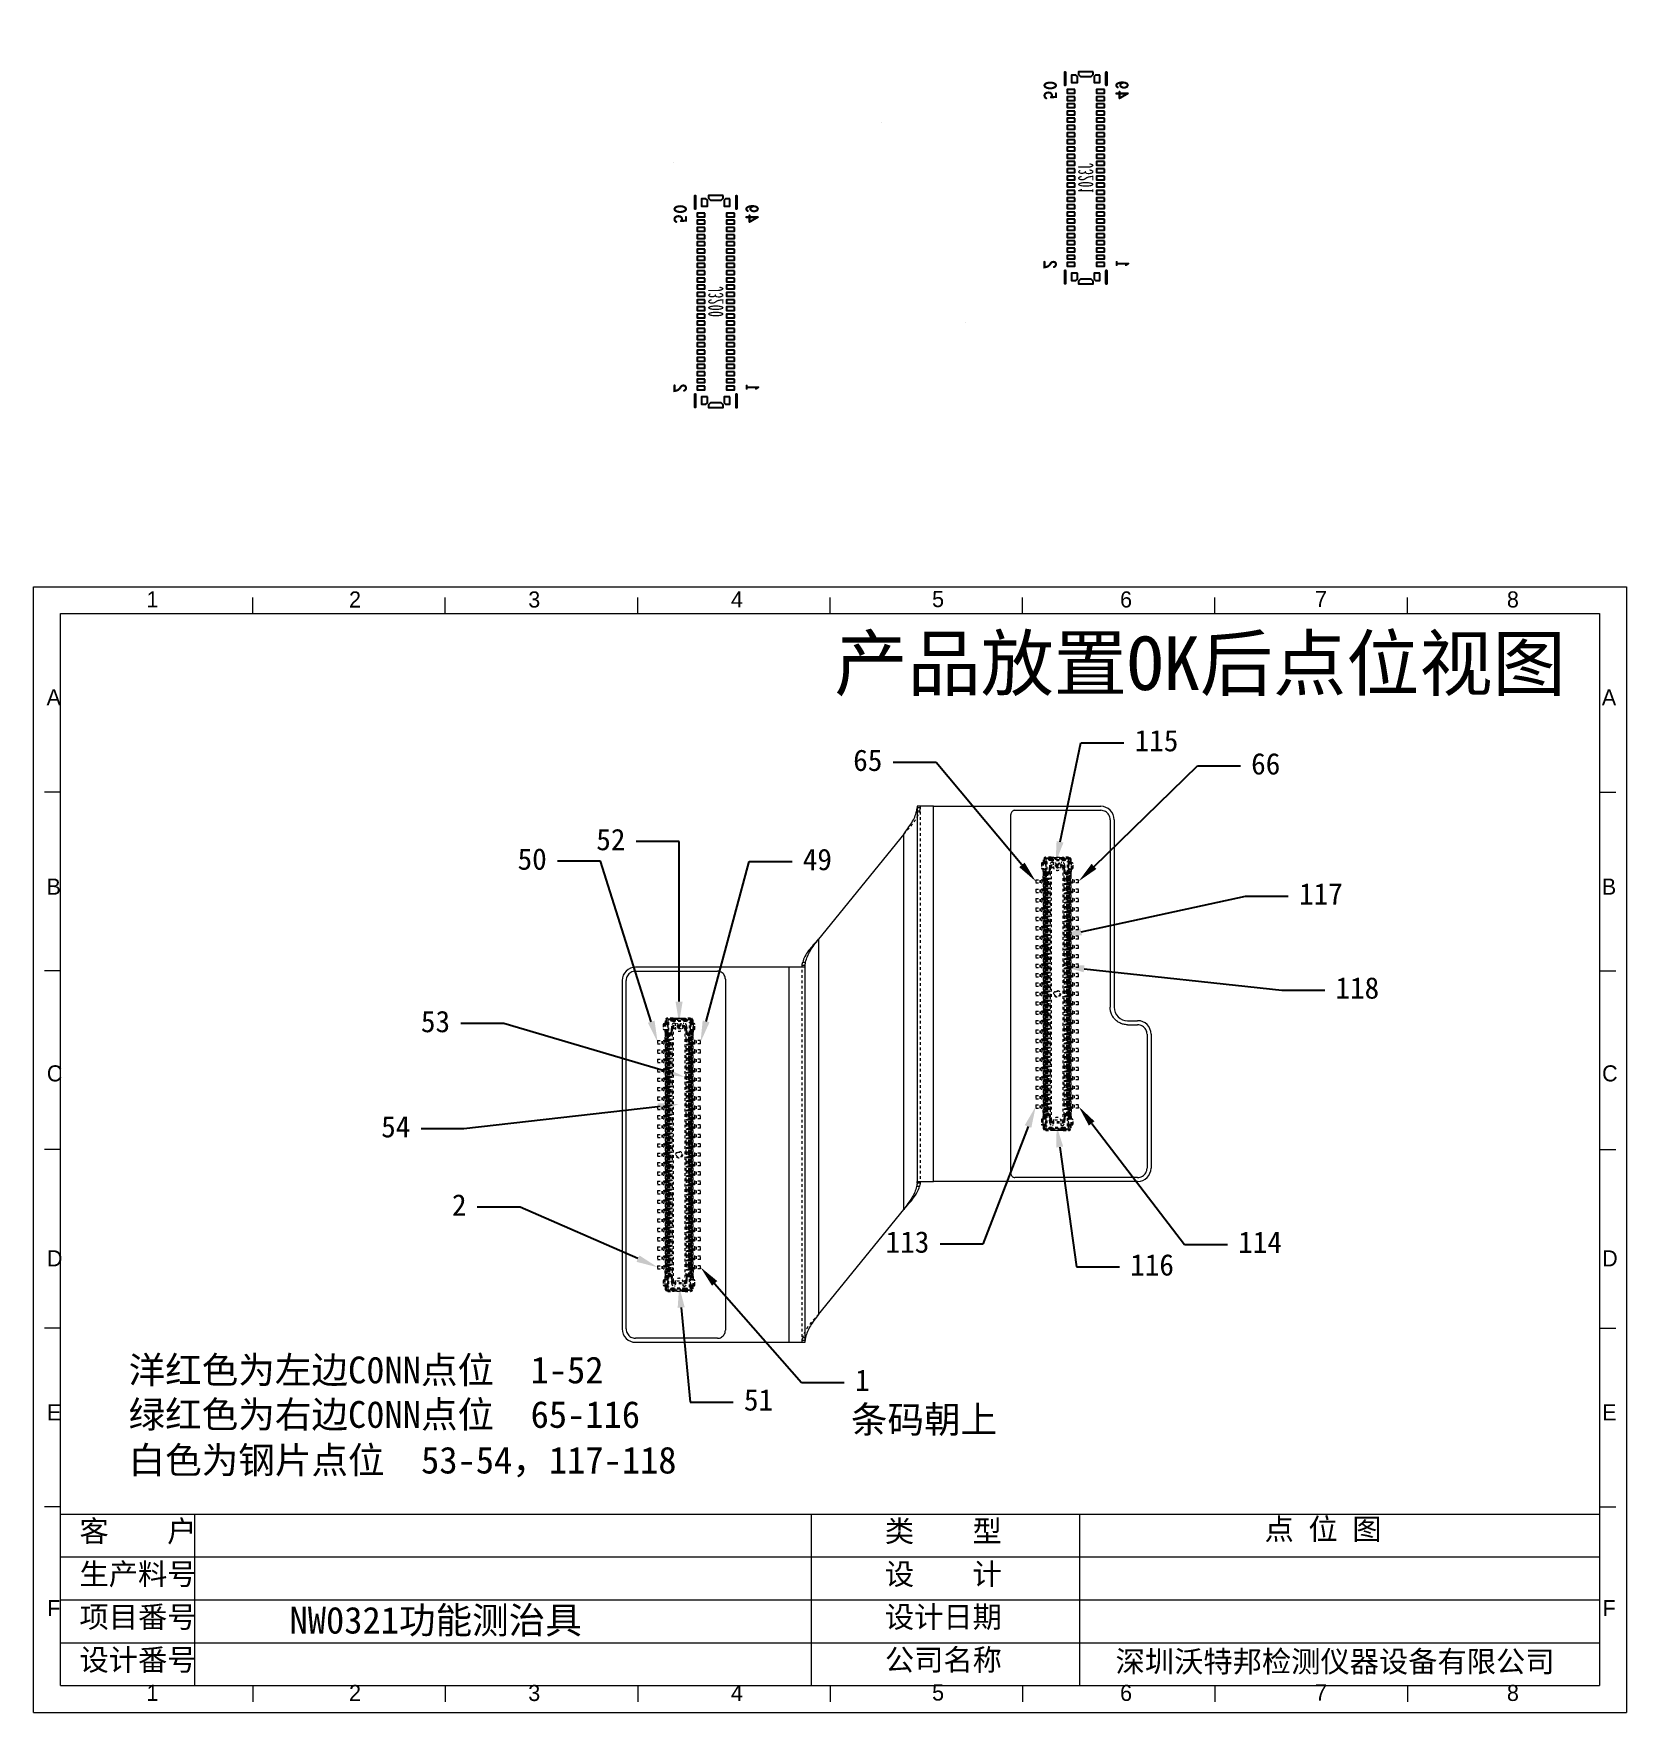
# Model space of a CAD drawing. Header units: millimetres. Extents: x 35 to 332, y 141 to 455.
import ezdxf
from ezdxf import colors
from ezdxf.entities.mleader import LeaderData, LeaderLine
from ezdxf.math import Vec2, Vec3

# ---------------------------------------------------------------- set-up
doc = ezdxf.new("R2010")
doc.units = ezdxf.units.MM
doc.linetypes.add('HIDDEN', pattern=[0.2, 0.1, -0.1])
for name, color, linetype in [('00点位图', 100, 'Continuous'), ('a', 1, 'Continuous'), ('gbr-dxf', 7, 'Continuous'), ('gbr-outline-dxf', 2, 'Continuous'), ('设计图框', 120, 'Continuous')]:
    doc.layers.add(name, color=color, linetype=linetype)
doc.styles.add('SLDTEXTSTYLE0', font='simhei.ttf', dxfattribs={"bigfont": 'bigfont'})
doc.styles.add('SLDTEXTSTYLE1', font='', dxfattribs={"bigfont": 'bigfont'})
doc.styles.get("Standard").update_dxf_attribs({"font": ''})
doc.styles.get('SLDTEXTSTYLE1').set_extended_font_data('汉仪长仿宋体')
doc.styles.get('Standard').set_extended_font_data('SimSun')

msp = doc.modelspace()

# ---------------------------------------------------------------- texts
at = {"layer": '00点位图', "color": 6, "insert": (52.44, 207.78), "char_height": 5, "width": 107.5142, "attachment_point": 1}
msp.add_mtext('洋红色为左边C0NN点位  1-52', dxfattribs=at)
at = {"layer": '00点位图', "char_height": 5, "width": 107.5142, "attachment_point": 1}
for s, insert in [('绿红色为右边C0NN点位  65-116', (52.44, 199.48)), ('白色为钢片点位  53-54，117-118', (52.44, 190.96))]:
    msp.add_mtext(s, dxfattribs=dict(at, insert=insert))
at = {"layer": '00点位图', "color": 0, "insert": (187.13, 198.54), "char_height": 5, "width": 90.7638, "attachment_point": 1}
msp.add_mtext('{\\fSimSun|b1|i0|c134|p2;条码朝上}', dxfattribs=at)
at = {"layer": '00点位图', "color": 1, "insert": (109.71, 158.32), "char_height": 5, "width": 99.2744, "attachment_point": 5}
msp.add_mtext('{\\fSimSun|b1|i0|c134|p2;NW0321功能测治具}', dxfattribs=at)

# ---------------------------------------------------------------- blocks, each defined once
blk = doc.blocks.new('YHD点位图')
at = {"layer": '00点位图', "color": 4, "linetype": 'Continuous', "lineweight": 18}
for p, q in [((1662.8, 1236.33), (1662.8, 1446.33)), ((1662.8, 1446.33), (1959.8, 1446.33)), ((1703.67, 1441.33), (1703.67, 1444.33)), ((1739.55, 1441.33), (1739.55, 1444.33)), ((1775.43, 1441.33), (1775.43, 1444.33)), ((1811.31, 1441.33), (1811.31, 1444.33)), ((1847.19, 1441.33), (1847.19, 1444.33)), ((1883.07, 1441.33), (1883.07, 1444.33)), ((1918.95, 1441.33), (1918.95, 1444.33)), ((1959.8, 1446.33), (1959.8, 1236.33)), ((1667.8, 1241.33), (1667.8, 1441.33)), ((1667.8, 1441.33), (1954.8, 1441.33)), ((1954.8, 1441.33), (1954.8, 1241.33)), ((1667.8, 1407.99), (1664.8, 1407.99)), ((1954.83, 1407.99), (1957.83, 1407.99)), ((1667.8, 1374.66), (1664.8, 1374.66)), ((1954.83, 1374.66), (1957.83, 1374.66)), ((1667.8, 1341.33), (1664.8, 1341.33)), ((1954.83, 1341.33), (1957.83, 1341.33)), ((1667.8, 1307.99), (1664.8, 1307.99)), ((1954.83, 1307.99), (1957.83, 1307.99)), ((1667.8, 1274.66), (1664.8, 1274.66)), ((1667.8, 1273.33), (1954.8, 1273.33)), ((1692.8, 1273.33), (1692.8, 1241.33)), ((1807.8, 1273.33), (1807.8, 1241.33)), ((1857.8, 1273.33), (1857.8, 1241.33)), ((1954.83, 1274.66), (1957.83, 1274.66)), ((1667.8, 1265.33), (1954.8, 1265.33)), ((1667.8, 1257.33), (1954.8, 1257.33)), ((1667.8, 1249.33), (1954.8, 1249.33)), ((1667.8, 1241.33), (1954.8, 1241.33)), ((1703.67, 1241.33), (1703.67, 1238.33)), ((1739.55, 1241.33), (1739.55, 1238.33)), ((1775.43, 1241.33), (1775.43, 1238.33)), ((1811.31, 1241.33), (1811.31, 1238.33)), ((1847.19, 1241.33), (1847.19, 1238.33)), ((1883.07, 1241.33), (1883.07, 1238.33)), ((1918.95, 1241.33), (1918.95, 1238.33)), ((1662.8, 1236.33), (1959.8, 1236.33))]:
    blk.add_line(p, q, dxfattribs=at)
at = {"layer": '00点位图', "color": 4, "linetype": 'Continuous', "lineweight": 0, "attachment_point": 1}
for s, insert, char_height, style in [('1', (1683.84, 1445.48), 3, 'SLDTEXTSTYLE1'), ('2', (1721.61, 1445.46), 3, 'SLDTEXTSTYLE1'), ('3', (1755.03, 1445.46), 3, 'SLDTEXTSTYLE1'), ('4', (1792.82, 1445.47), 3, 'SLDTEXTSTYLE1'), ('5', (1830.33, 1445.54), 3, 'SLDTEXTSTYLE1'), ('6', (1865.38, 1445.47), 3, 'SLDTEXTSTYLE1'), ('7', (1901.73, 1445.54), 3, 'SLDTEXTSTYLE1'), ('8', (1937.51, 1445.47), 3, 'SLDTEXTSTYLE1'), ('{\\fSimSun|b0|i0|c134|p2;\\C1;产品放置OK后点位视图}', (1812.11, 1437.06), 10, 'SLDTEXTSTYLE0'), ('A', (1665.21, 1427.21), 3, 'SLDTEXTSTYLE1'), ('A', (1955.21, 1427.21), 3, 'SLDTEXTSTYLE1'), ('B', (1665.21, 1391.89), 3, 'SLDTEXTSTYLE1'), ('B', (1955.21, 1391.89), 3, 'SLDTEXTSTYLE1'), ('C', (1665.26, 1357.05), 3, 'SLDTEXTSTYLE1'), ('C', (1955.26, 1357.05), 3, 'SLDTEXTSTYLE1'), ('D', (1665.27, 1322.54), 3, 'SLDTEXTSTYLE1'), ('D', (1955.27, 1322.54), 3, 'SLDTEXTSTYLE1'), ('E', (1665.27, 1293.81), 3, 'SLDTEXTSTYLE1'), ('E', (1955.27, 1293.81), 3, 'SLDTEXTSTYLE1'), ('F', (1665.33, 1257.29), 3, 'SLDTEXTSTYLE1'), ('F', (1955.33, 1257.29), 3, 'SLDTEXTSTYLE1'), ('1', (1683.84, 1241.48), 3, 'SLDTEXTSTYLE1'), ('2', (1721.61, 1241.46), 3, 'SLDTEXTSTYLE1'), ('3', (1755.03, 1241.46), 3, 'SLDTEXTSTYLE1'), ('4', (1792.82, 1241.47), 3, 'SLDTEXTSTYLE1'), ('5', (1830.33, 1241.54), 3, 'SLDTEXTSTYLE1'), ('6', (1865.38, 1241.47), 3, 'SLDTEXTSTYLE1'), ('7', (1901.73, 1241.54), 3, 'SLDTEXTSTYLE1'), ('8', (1937.51, 1241.47), 3, 'SLDTEXTSTYLE1')]:
    blk.add_mtext(s, dxfattribs=dict(at, insert=insert, char_height=char_height, style=style))
at = {"layer": '00点位图', "color": 4, "linetype": 'Continuous', "lineweight": 18, "char_height": 4, "attachment_point": 1, "style": 'SLDTEXTSTYLE0'}
for s, insert, width in [('{\\fSimSun|b0|i0|c134|p2;\\C6;客    户}', (1671.35, 1272.15), 22.5825), ('{\\fSimSun|b0|i0|c134|p2;\\C6;类    型}', (1821.52, 1272.15), 22.5825), ('{\\fSimSun|b0|i0|c134|p2;\\C4;点 位 图 }', (1892.33, 1272.53), 22.5825), ('{\\fSimSun|b0|i0|c134|p2;\\C3;生产料号}', (1671.35, 1264.15), 22.5825), ('{\\fSimSun|b0|i0|c134|p2;\\C3;设    计}', (1821.52, 1264.15), 22.5825), ('{\\fSimSun|b0|i0|c134|p2;\\C4;项目番号}', (1671.35, 1256.15), 22.5825), ('{\\fSimSun|b0|i0|c134|p2;\\C4;设计日期}', (1821.52, 1256.15), 22.5825), ('{\\fSimSun|b0|i0|c134|p2;\\C1;设计番号}', (1671.35, 1248.15), 22.5825), ('{\\fSimSun|b0|i0|c134|p2;\\C1;公司名称}', (1821.52, 1248.15), 22.5825), ('{\\fSimSun|b0|i0|c134|p2;\\C1;深圳沃特邦检测仪器设备有限公司}', (1864.55, 1247.83), 93.1447)]:
    blk.add_mtext(s, dxfattribs=dict(at, insert=insert, width=width))
blk = doc.blocks.new('DFSADVS')
at = {"color": 0, "linetype": 'Continuous', "lineweight": 18}
for p, q in [((714.745, -179.729), (719.745, -179.729)), ((714.245, -180.605), (714.245, -180.229)), ((714.395, -180.605), (714.395, -180.229)), ((714.745, -179.879), (719.745, -179.879)), ((720.095, -180.229), (720.095, -184.805)), ((720.245, -180.229), (720.245, -187.841)), ((706.245, -187.841), (706.245, -181.605)), ((706.395, -184.805), (706.395, -181.605)), ((706.745, -181.105), (713.745, -181.105)), ((706.745, -181.255), (713.745, -181.255)), ((719.945, -184.955), (706.545, -184.955)), ((720.245, -187.841), (706.245, -187.841)), ((706.245, -187.841), (706.245, -188.453)), ((720.245, -188.453), (720.245, -187.841)), ((706.245, -188.453), (720.245, -188.453)), ((720.245, -188.341), (720.306, -188.341)), ((720.306, -188.453), (720.245, -188.453)), ((720.306, -188.341), (720.306, -188.453)), ((720.431, -188.365), (720.431, -188.473)), ((721.283, -188.953), (707.283, -188.953)), ((707.283, -188.953), (711.201, -192.129)), ((725.201, -192.129), (721.283, -188.953)), ((711.201, -192.129), (725.201, -192.129)), ((712.06, -192.719), (712.06, -192.611)), ((712.182, -192.629), (712.182, -192.741)), ((712.245, -192.629), (712.182, -192.629)), ((712.245, -192.741), (712.182, -192.741)), ((726.245, -192.629), (712.245, -192.629)), ((712.245, -192.629), (712.245, -193.241)), ((726.245, -193.241), (726.245, -192.629)), ((712.245, -193.241), (726.245, -193.241)), ((712.245, -193.241), (712.245, -198.953)), ((726.245, -198.953), (726.245, -193.241)), ((712.395, -198.953), (712.395, -195.903)), ((712.695, -195.603), (725.795, -195.603)), ((726.095, -195.903), (726.095, -198.953)), ((725.745, -199.303), (712.745, -199.303)), ((712.745, -199.453), (725.745, -199.453))]:
    blk.add_line(p, q, dxfattribs=at)
at = {"color": 0, "linetype": 'HIDDEN', "lineweight": 18}
for p, q in [((708.145, -182.809), (708.145, -182.999)), ((708.145, -182.809), (708.185, -182.809)), ((708.185, -182.809), (708.185, -182.959)), ((708.195, -182.909), (708.195, -182.819)), ((708.195, -182.819), (708.325, -182.819)), ((708.225, -182.909), (708.195, -182.909)), ((708.345, -182.709), (708.245, -182.709)), ((708.245, -182.709), (708.245, -182.749)), ((708.305, -182.749), (708.245, -182.749)), ((708.345, -182.709), (708.305, -182.749)), ((708.305, -182.839), (708.305, -182.749)), ((708.345, -182.799), (708.305, -182.839)), ((708.725, -182.839), (708.305, -182.839)), ((708.325, -182.819), (708.705, -182.819)), ((708.335, -182.709), (708.335, -182.789)), ((708.335, -182.789), (708.338, -182.789)), ((708.338, -182.709), (708.338, -182.789)), ((708.338, -182.789), (708.352, -182.789)), ((708.339, -182.709), (708.339, -182.789)), ((708.352, -182.709), (708.345, -182.709)), ((708.345, -182.799), (708.345, -182.709)), ((708.715, -182.799), (708.345, -182.799)), ((708.352, -182.789), (708.352, -182.709)), ((708.352, -182.709), (708.355, -182.709)), ((708.352, -182.789), (708.355, -182.789)), ((708.355, -182.669), (708.355, -182.699)), ((708.575, -182.669), (708.355, -182.669)), ((708.575, -182.699), (708.355, -182.699)), ((708.355, -182.699), (708.355, -182.789)), ((708.355, -182.709), (708.575, -182.709)), ((708.355, -182.789), (708.575, -182.789)), ((708.357, -182.789), (708.357, -182.709)), ((708.372, -182.789), (708.372, -182.709)), ((708.374, -182.789), (708.374, -182.709)), ((708.545, -182.639), (708.385, -182.639)), ((708.575, -182.699), (708.575, -182.669)), ((708.575, -182.789), (708.575, -182.699)), ((708.575, -182.709), (708.605, -182.709)), ((708.575, -182.789), (708.605, -182.789)), ((708.605, -182.789), (708.605, -182.709)), ((708.605, -182.709), (708.675, -182.709)), ((708.605, -182.789), (708.675, -182.789)), ((708.675, -182.709), (708.675, -182.789)), ((708.705, -182.709), (708.675, -182.709)), ((708.675, -182.789), (708.705, -182.789)), ((708.687, -182.709), (708.687, -182.789)), ((708.689, -182.789), (708.689, -182.709)), ((708.703, -182.709), (708.703, -182.789)), ((708.705, -182.789), (708.705, -182.709)), ((708.705, -182.709), (708.708, -182.709)), ((708.705, -182.789), (708.708, -182.789)), ((708.705, -182.789), (708.705, -182.819)), ((708.705, -182.819), (708.705, -182.894)), ((708.708, -182.709), (708.708, -182.789)), ((708.715, -182.709), (708.708, -182.709)), ((708.708, -182.789), (708.722, -182.789)), ((708.715, -182.709), (708.715, -182.799)), ((708.825, -182.709), (708.715, -182.709)), ((708.755, -182.839), (708.715, -182.799)), ((708.722, -182.789), (708.722, -182.709)), ((708.722, -182.789), (708.722, -182.709)), ((708.722, -182.789), (708.725, -182.789)), ((708.725, -182.709), (708.725, -182.789)), ((708.725, -182.839), (708.725, -182.926)), ((708.755, -182.839), (708.725, -182.839)), ((708.745, -182.869), (708.725, -182.869)), ((708.745, -182.869), (708.745, -182.839)), ((708.745, -182.969), (708.745, -182.869)), ((708.945, -182.869), (708.745, -182.869)), ((708.745, -182.954), (708.795, -182.904)), ((708.755, -182.709), (708.755, -182.839)), ((708.795, -182.839), (708.755, -182.839)), ((708.795, -182.713), (708.795, -182.729)), ((708.795, -182.904), (708.795, -182.729)), ((708.795, -182.729), (708.985, -182.729)), ((708.945, -182.819), (708.795, -182.819)), ((708.825, -182.709), (708.825, -182.729)), ((708.945, -182.709), (708.825, -182.709)), ((708.825, -182.729), (708.825, -182.779)), ((708.825, -182.779), (708.915, -182.779)), ((708.915, -182.779), (708.945, -182.729)), ((708.925, -182.789), (708.94, -182.77)), ((708.925, -182.789), (709.165, -182.789)), ((708.925, -182.809), (708.925, -182.789)), ((708.925, -182.809), (708.94, -182.79)), ((709.165, -182.809), (708.925, -182.809)), ((708.94, -182.77), (708.94, -182.79)), ((709.145, -182.709), (708.945, -182.709)), ((708.945, -182.709), (708.945, -182.729)), ((708.945, -182.729), (708.945, -182.749)), ((708.945, -182.749), (709.145, -182.749)), ((708.945, -182.749), (708.945, -182.755)), ((708.945, -182.755), (708.945, -182.775)), ((709.145, -182.769), (708.945, -182.769)), ((709.145, -182.769), (708.945, -182.769)), ((708.945, -182.775), (708.945, -182.769)), ((708.945, -182.786), (708.945, -182.819)), ((709.145, -182.819), (708.945, -182.819)), ((708.945, -182.819), (708.945, -182.869)), ((708.945, -182.869), (709.145, -182.869)), ((708.945, -182.869), (708.945, -182.909)), ((708.945, -182.909), (708.945, -182.969)), ((708.947, -182.909), (708.945, -182.909)), ((708.945, -182.909), (708.945, -182.969)), ((708.947, -182.969), (708.949, -182.909)), ((708.947, -182.909), (709.144, -182.909)), ((708.949, -182.909), (708.947, -182.909)), ((708.947, -182.969), (708.949, -182.909)), ((708.949, -182.909), (708.947, -182.909)), ((708.984, -182.849), (708.981, -182.859)), ((708.981, -182.859), (708.984, -182.849)), ((708.981, -182.859), (708.984, -182.854)), ((708.984, -182.854), (708.981, -182.859)), ((708.984, -182.849), (708.985, -182.839)), ((708.984, -182.849), (708.985, -182.839)), ((708.985, -182.849), (708.984, -182.854)), ((709.106, -182.849), (708.984, -182.849)), ((708.985, -182.849), (708.984, -182.854)), ((708.985, -182.429), (708.985, -182.654)), ((709.105, -182.429), (708.985, -182.429)), ((708.985, -182.594), (709.105, -182.594)), ((708.985, -182.609), (709.105, -182.609)), ((709.105, -182.654), (708.985, -182.654)), ((708.985, -182.654), (708.985, -182.669)), ((708.985, -182.669), (709.105, -182.669)), ((708.985, -182.844), (708.985, -182.669)), ((708.985, -182.729), (708.985, -182.844)), ((709.105, -182.729), (708.985, -182.729)), ((708.985, -182.839), (708.985, -182.844)), ((708.985, -182.839), (708.985, -182.844)), ((708.985, -182.844), (708.985, -182.849)), ((708.985, -182.844), (708.985, -182.849)), ((709.105, -182.849), (708.985, -182.849)), ((708.985, -182.849), (709.106, -182.849)), ((709.105, -182.429), (709.105, -182.654)), ((709.105, -182.669), (709.105, -182.654)), ((709.105, -182.669), (709.105, -182.844)), ((709.105, -182.844), (709.105, -182.729)), ((709.105, -182.729), (709.335, -182.729)), ((709.105, -182.839), (709.106, -182.849)), ((709.105, -182.844), (709.105, -182.839)), ((709.105, -182.839), (709.106, -182.849)), ((709.105, -182.844), (709.105, -182.839)), ((709.105, -182.844), (709.106, -182.849)), ((709.106, -182.849), (709.105, -182.844)), ((709.107, -182.854), (709.106, -182.849)), ((709.109, -182.859), (709.106, -182.849)), ((709.107, -182.854), (709.106, -182.849)), ((709.106, -182.849), (709.109, -182.859)), ((709.107, -182.854), (709.109, -182.859)), ((709.109, -182.859), (709.107, -182.854)), ((709.141, -182.909), (709.144, -182.969)), ((709.144, -182.909), (709.141, -182.909)), ((709.144, -182.909), (709.141, -182.909)), ((709.141, -182.909), (709.144, -182.969)), ((709.145, -182.909), (709.144, -182.909)), ((709.145, -182.729), (709.145, -182.709)), ((709.295, -182.709), (709.145, -182.709)), ((709.145, -182.749), (709.145, -182.729)), ((709.145, -182.729), (709.175, -182.779)), ((709.145, -182.755), (709.145, -182.749)), ((709.145, -182.775), (709.145, -182.755)), ((709.145, -182.769), (709.145, -182.775)), ((709.145, -182.819), (709.145, -182.786)), ((709.145, -182.869), (709.145, -182.819)), ((709.295, -182.819), (709.145, -182.819)), ((709.145, -182.909), (709.145, -182.869)), ((709.295, -182.869), (709.145, -182.869)), ((709.145, -182.969), (709.145, -182.909)), ((709.145, -182.969), (709.145, -182.909)), ((709.151, -182.77), (709.165, -182.789)), ((709.151, -182.79), (709.151, -182.77)), ((709.151, -182.79), (709.165, -182.809)), ((709.165, -182.789), (709.165, -182.809)), ((709.175, -182.779), (709.265, -182.779)), ((709.265, -182.779), (709.295, -182.729)), ((709.275, -182.789), (709.29, -182.77)), ((709.275, -182.809), (709.275, -182.789)), ((709.275, -182.789), (709.515, -182.789)), ((709.275, -182.809), (709.29, -182.79)), ((709.515, -182.809), (709.275, -182.809)), ((709.29, -182.77), (709.29, -182.79)), ((709.495, -182.709), (709.295, -182.709)), ((709.295, -182.709), (709.295, -182.729)), ((709.295, -182.729), (709.295, -182.749)), ((709.295, -182.749), (709.495, -182.749)), ((709.295, -182.749), (709.295, -182.755)), ((709.295, -182.755), (709.295, -182.775)), ((709.495, -182.769), (709.295, -182.769)), ((709.495, -182.769), (709.295, -182.769)), ((709.295, -182.775), (709.295, -182.769)), ((709.295, -182.786), (709.295, -182.819)), ((709.495, -182.819), (709.295, -182.819)), ((709.295, -182.819), (709.295, -182.869)), ((709.295, -182.869), (709.495, -182.869)), ((709.295, -182.869), (709.295, -182.909)), ((709.295, -182.909), (709.295, -182.969)), ((709.297, -182.909), (709.295, -182.909)), ((709.295, -182.909), (709.295, -182.969)), ((709.297, -182.969), (709.299, -182.909)), ((709.297, -182.909), (709.494, -182.909)), ((709.299, -182.909), (709.297, -182.909)), ((709.299, -182.909), (709.297, -182.909)), ((709.297, -182.969), (709.299, -182.909)), ((709.334, -182.849), (709.331, -182.859)), ((709.331, -182.859), (709.334, -182.849)), ((709.331, -182.859), (709.334, -182.854)), ((709.334, -182.854), (709.331, -182.859)), ((709.334, -182.849), (709.335, -182.839)), ((709.334, -182.849), (709.335, -182.839)), ((709.335, -182.849), (709.334, -182.854)), ((709.457, -182.849), (709.334, -182.849)), ((709.335, -182.849), (709.334, -182.854)), ((709.455, -182.429), (709.335, -182.429)), ((709.335, -182.429), (709.335, -182.654)), ((709.335, -182.594), (709.455, -182.594)), ((709.335, -182.609), (709.455, -182.609)), ((709.455, -182.654), (709.335, -182.654)), ((709.335, -182.654), (709.335, -182.669)), ((709.335, -182.669), (709.455, -182.669)), ((709.335, -182.844), (709.335, -182.669)), ((709.335, -182.729), (709.335, -182.844)), ((709.455, -182.729), (709.335, -182.729)), ((709.335, -182.839), (709.335, -182.844)), ((709.335, -182.839), (709.335, -182.844)), ((709.335, -182.844), (709.335, -182.849)), ((709.335, -182.844), (709.335, -182.849)), ((709.455, -182.849), (709.335, -182.849)), ((709.335, -182.849), (709.456, -182.849)), ((709.455, -182.429), (709.455, -182.654)), ((709.455, -182.669), (709.455, -182.654)), ((709.455, -182.669), (709.455, -182.844)), ((709.455, -182.844), (709.455, -182.729)), ((709.455, -182.729), (709.685, -182.729)), ((709.455, -182.839), (709.457, -182.849)), ((709.455, -182.844), (709.455, -182.839)), ((709.455, -182.839), (709.457, -182.849)), ((709.455, -182.844), (709.455, -182.839)), ((709.455, -182.844), (709.456, -182.849)), ((709.456, -182.849), (709.455, -182.844)), ((709.457, -182.854), (709.456, -182.849)), ((709.457, -182.854), (709.456, -182.849)), ((709.459, -182.859), (709.457, -182.849)), ((709.457, -182.849), (709.459, -182.859)), ((709.457, -182.854), (709.459, -182.859)), ((709.459, -182.859), (709.457, -182.854)), ((709.491, -182.909), (709.494, -182.969)), ((709.494, -182.909), (709.491, -182.909)), ((709.494, -182.909), (709.491, -182.909)), ((709.491, -182.909), (709.494, -182.969)), ((709.495, -182.909), (709.494, -182.909)), ((709.495, -182.729), (709.495, -182.709)), ((709.645, -182.709), (709.495, -182.709)), ((709.495, -182.749), (709.495, -182.729)), ((709.495, -182.729), (709.525, -182.779)), ((709.495, -182.755), (709.495, -182.749)), ((709.495, -182.775), (709.495, -182.755)), ((709.495, -182.769), (709.495, -182.775)), ((709.495, -182.819), (709.495, -182.786)), ((709.495, -182.869), (709.495, -182.819)), ((709.645, -182.819), (709.495, -182.819)), ((709.495, -182.909), (709.495, -182.869)), ((709.645, -182.869), (709.495, -182.869)), ((709.495, -182.969), (709.495, -182.909)), ((709.495, -182.969), (709.495, -182.909)), ((709.501, -182.77), (709.515, -182.789)), ((709.501, -182.79), (709.501, -182.77)), ((709.501, -182.79), (709.515, -182.809)), ((709.515, -182.789), (709.515, -182.809)), ((709.525, -182.779), (709.615, -182.779)), ((709.615, -182.779), (709.645, -182.729)), ((709.625, -182.789), (709.64, -182.77)), ((709.625, -182.809), (709.625, -182.789)), ((709.625, -182.789), (709.865, -182.789)), ((709.625, -182.809), (709.64, -182.79)), ((709.865, -182.809), (709.625, -182.809)), ((709.64, -182.77), (709.64, -182.79)), ((709.845, -182.709), (709.645, -182.709)), ((709.645, -182.709), (709.645, -182.729)), ((709.645, -182.729), (709.645, -182.749)), ((709.645, -182.749), (709.845, -182.749)), ((709.645, -182.749), (709.645, -182.755)), ((709.645, -182.755), (709.645, -182.775)), ((709.845, -182.769), (709.645, -182.769)), ((709.845, -182.769), (709.645, -182.769)), ((709.645, -182.775), (709.645, -182.769)), ((709.645, -182.786), (709.645, -182.819)), ((709.845, -182.819), (709.645, -182.819)), ((709.645, -182.819), (709.645, -182.869)), ((709.645, -182.869), (709.845, -182.869)), ((709.645, -182.869), (709.645, -182.909)), ((709.645, -182.909), (709.645, -182.969)), ((709.646, -182.909), (709.645, -182.909)), ((709.645, -182.909), (709.645, -182.969)), ((709.646, -182.909), (709.844, -182.909)), ((709.649, -182.909), (709.646, -182.909)), ((709.649, -182.909), (709.646, -182.909)), ((709.647, -182.969), (709.649, -182.909)), ((709.647, -182.969), (709.649, -182.909)), ((709.684, -182.849), (709.681, -182.859)), ((709.681, -182.859), (709.684, -182.849)), ((709.681, -182.859), (709.684, -182.854)), ((709.684, -182.854), (709.681, -182.859)), ((709.684, -182.849), (709.685, -182.839)), ((709.684, -182.849), (709.685, -182.839)), ((709.685, -182.849), (709.684, -182.854)), ((709.807, -182.849), (709.684, -182.849)), ((709.685, -182.849), (709.684, -182.854)), ((709.805, -182.429), (709.685, -182.429)), ((709.685, -182.429), (709.685, -182.654)), ((709.685, -182.594), (709.805, -182.594)), ((709.685, -182.609), (709.805, -182.609)), ((709.805, -182.654), (709.685, -182.654)), ((709.685, -182.654), (709.685, -182.669)), ((709.685, -182.669), (709.805, -182.669)), ((709.685, -182.844), (709.685, -182.669)), ((709.685, -182.729), (709.685, -182.844)), ((709.805, -182.729), (709.685, -182.729)), ((709.685, -182.839), (709.685, -182.844)), ((709.685, -182.839), (709.685, -182.844)), ((709.685, -182.844), (709.685, -182.849)), ((709.685, -182.844), (709.685, -182.849)), ((709.805, -182.849), (709.685, -182.849)), ((709.685, -182.849), (709.806, -182.849)), ((709.805, -182.429), (709.805, -182.654)), ((709.805, -182.669), (709.805, -182.654)), ((709.805, -182.669), (709.805, -182.844)), ((709.805, -182.844), (709.805, -182.729)), ((709.805, -182.729), (710.035, -182.729)), ((709.805, -182.839), (709.807, -182.849)), ((709.805, -182.844), (709.805, -182.839)), ((709.805, -182.839), (709.807, -182.849)), ((709.805, -182.844), (709.805, -182.839)), ((709.805, -182.844), (709.806, -182.849)), ((709.806, -182.849), (709.805, -182.844)), ((709.807, -182.854), (709.806, -182.849)), ((709.807, -182.854), (709.806, -182.849)), ((709.809, -182.859), (709.807, -182.849)), ((709.807, -182.849), (709.809, -182.859)), ((709.807, -182.854), (709.809, -182.859)), ((709.809, -182.859), (709.807, -182.854)), ((709.841, -182.909), (709.844, -182.969)), ((709.844, -182.909), (709.841, -182.909)), ((709.844, -182.909), (709.841, -182.909)), ((709.841, -182.909), (709.844, -182.969)), ((709.845, -182.909), (709.844, -182.909)), ((709.845, -182.729), (709.845, -182.709)), ((709.995, -182.709), (709.845, -182.709)), ((709.845, -182.749), (709.845, -182.729)), ((709.845, -182.729), (709.875, -182.779)), ((709.845, -182.755), (709.845, -182.749)), ((709.845, -182.775), (709.845, -182.755)), ((709.845, -182.769), (709.845, -182.775)), ((709.845, -182.819), (709.845, -182.786)), ((709.845, -182.869), (709.845, -182.819)), ((709.995, -182.819), (709.845, -182.819)), ((709.845, -182.909), (709.845, -182.869)), ((709.995, -182.869), (709.845, -182.869)), ((709.845, -182.969), (709.845, -182.909)), ((709.845, -182.969), (709.845, -182.909)), ((709.851, -182.77), (709.865, -182.789)), ((709.851, -182.79), (709.851, -182.77)), ((709.851, -182.79), (709.865, -182.809)), ((709.865, -182.789), (709.865, -182.809)), ((709.875, -182.779), (709.965, -182.779)), ((709.965, -182.779), (709.995, -182.729)), ((709.975, -182.789), (709.99, -182.77)), ((709.975, -182.809), (709.975, -182.789)), ((709.975, -182.789), (710.215, -182.789)), ((709.975, -182.809), (709.99, -182.79)), ((710.215, -182.809), (709.975, -182.809)), ((709.99, -182.77), (709.99, -182.79)), ((710.195, -182.709), (709.995, -182.709)), ((709.995, -182.709), (709.995, -182.729)), ((709.995, -182.729), (709.995, -182.749)), ((709.995, -182.749), (710.195, -182.749)), ((709.995, -182.749), (709.995, -182.755)), ((709.995, -182.755), (709.995, -182.775)), ((710.195, -182.769), (709.995, -182.769)), ((710.195, -182.769), (709.995, -182.769)), ((709.995, -182.775), (709.995, -182.769)), ((709.995, -182.786), (709.995, -182.819)), ((710.195, -182.819), (709.995, -182.819)), ((709.995, -182.819), (709.995, -182.869)), ((709.995, -182.869), (710.195, -182.869)), ((709.995, -182.869), (709.995, -182.909)), ((709.995, -182.909), (709.995, -182.969)), ((709.997, -182.909), (709.995, -182.909)), ((709.995, -182.909), (709.995, -182.969)), ((709.997, -182.969), (709.999, -182.909)), ((709.997, -182.909), (710.194, -182.909)), ((709.999, -182.909), (709.997, -182.909)), ((709.999, -182.909), (709.997, -182.909)), ((709.997, -182.969), (709.999, -182.909)), ((710.034, -182.849), (710.031, -182.859)), ((710.031, -182.859), (710.034, -182.849)), ((710.031, -182.859), (710.034, -182.854)), ((710.034, -182.854), (710.031, -182.859)), ((710.034, -182.849), (710.035, -182.839)), ((710.034, -182.849), (710.035, -182.839)), ((710.035, -182.849), (710.034, -182.854)), ((710.157, -182.849), (710.034, -182.849)), ((710.035, -182.849), (710.034, -182.854)), ((710.035, -182.429), (710.035, -182.654)), ((710.155, -182.429), (710.035, -182.429)), ((710.035, -182.594), (710.155, -182.594)), ((710.035, -182.609), (710.155, -182.609)), ((710.155, -182.654), (710.035, -182.654)), ((710.035, -182.654), (710.035, -182.669)), ((710.035, -182.669), (710.155, -182.669)), ((710.035, -182.844), (710.035, -182.669)), ((710.035, -182.729), (710.035, -182.844)), ((710.155, -182.729), (710.035, -182.729)), ((710.035, -182.839), (710.035, -182.844)), ((710.035, -182.839), (710.035, -182.844)), ((710.035, -182.844), (710.035, -182.849)), ((710.035, -182.844), (710.035, -182.849)), ((710.155, -182.849), (710.035, -182.849)), ((710.035, -182.849), (710.156, -182.849)), ((710.155, -182.429), (710.155, -182.654)), ((710.155, -182.669), (710.155, -182.654)), ((710.155, -182.669), (710.155, -182.844)), ((710.155, -182.844), (710.155, -182.729)), ((710.155, -182.729), (710.385, -182.729)), ((710.155, -182.839), (710.157, -182.849)), ((710.155, -182.844), (710.155, -182.839)), ((710.155, -182.839), (710.157, -182.849)), ((710.155, -182.844), (710.155, -182.839)), ((710.155, -182.844), (710.156, -182.849)), ((710.156, -182.849), (710.155, -182.844)), ((710.157, -182.854), (710.156, -182.849)), ((710.157, -182.854), (710.156, -182.849)), ((710.159, -182.859), (710.157, -182.849)), ((710.157, -182.849), (710.159, -182.859)), ((710.157, -182.854), (710.159, -182.859)), ((710.159, -182.859), (710.157, -182.854)), ((710.191, -182.909), (710.194, -182.969)), ((710.194, -182.909), (710.191, -182.909)), ((710.194, -182.909), (710.191, -182.909)), ((710.191, -182.909), (710.194, -182.969)), ((710.195, -182.909), (710.194, -182.909)), ((710.195, -182.729), (710.195, -182.709)), ((710.345, -182.709), (710.195, -182.709)), ((710.195, -182.749), (710.195, -182.729)), ((710.195, -182.729), (710.225, -182.779)), ((710.195, -182.755), (710.195, -182.749)), ((710.195, -182.775), (710.195, -182.755)), ((710.195, -182.769), (710.195, -182.775)), ((710.195, -182.819), (710.195, -182.786)), ((710.195, -182.869), (710.195, -182.819)), ((710.345, -182.819), (710.195, -182.819)), ((710.195, -182.909), (710.195, -182.869)), ((710.345, -182.869), (710.195, -182.869)), ((710.195, -182.969), (710.195, -182.909)), ((710.195, -182.969), (710.195, -182.909)), ((710.201, -182.77), (710.215, -182.789)), ((710.201, -182.79), (710.201, -182.77)), ((710.201, -182.79), (710.215, -182.809)), ((710.215, -182.789), (710.215, -182.809)), ((710.225, -182.779), (710.315, -182.779)), ((710.315, -182.779), (710.345, -182.729)), ((710.325, -182.789), (710.34, -182.77)), ((710.325, -182.809), (710.325, -182.789)), ((710.325, -182.789), (710.565, -182.789)), ((710.325, -182.809), (710.34, -182.79)), ((710.565, -182.809), (710.325, -182.809)), ((710.34, -182.77), (710.34, -182.79)), ((710.545, -182.709), (710.345, -182.709)), ((710.345, -182.709), (710.345, -182.729)), ((710.345, -182.729), (710.345, -182.749)), ((710.345, -182.749), (710.545, -182.749)), ((710.345, -182.749), (710.345, -182.755)), ((710.345, -182.755), (710.345, -182.775)), ((710.545, -182.769), (710.345, -182.769)), ((710.545, -182.769), (710.345, -182.769)), ((710.345, -182.775), (710.345, -182.769)), ((710.345, -182.786), (710.345, -182.819)), ((710.545, -182.819), (710.345, -182.819)), ((710.345, -182.819), (710.345, -182.869)), ((710.345, -182.869), (710.545, -182.869)), ((710.345, -182.869), (710.345, -182.909)), ((710.345, -182.909), (710.345, -182.969)), ((710.346, -182.909), (710.345, -182.909)), ((710.345, -182.909), (710.345, -182.969)), ((710.346, -182.909), (710.544, -182.909)), ((710.349, -182.909), (710.346, -182.909)), ((710.349, -182.909), (710.346, -182.909)), ((710.347, -182.969), (710.349, -182.909)), ((710.347, -182.969), (710.349, -182.909)), ((710.384, -182.849), (710.381, -182.859)), ((710.381, -182.859), (710.384, -182.849)), ((710.381, -182.859), (710.384, -182.854)), ((710.384, -182.854), (710.381, -182.859)), ((710.384, -182.849), (710.385, -182.839)), ((710.384, -182.849), (710.385, -182.839)), ((710.385, -182.849), (710.384, -182.854)), ((710.507, -182.849), (710.384, -182.849)), ((710.385, -182.849), (710.384, -182.854)), ((710.505, -182.429), (710.385, -182.429)), ((710.385, -182.429), (710.385, -182.654)), ((710.385, -182.594), (710.505, -182.594)), ((710.385, -182.609), (710.505, -182.609)), ((710.505, -182.654), (710.385, -182.654)), ((710.385, -182.654), (710.385, -182.669)), ((710.385, -182.669), (710.505, -182.669)), ((710.385, -182.844), (710.385, -182.669)), ((710.385, -182.729), (710.385, -182.844)), ((710.505, -182.729), (710.385, -182.729)), ((710.385, -182.839), (710.385, -182.844)), ((710.385, -182.839), (710.385, -182.844)), ((710.385, -182.844), (710.385, -182.849)), ((710.385, -182.844), (710.385, -182.849)), ((710.505, -182.849), (710.385, -182.849)), ((710.385, -182.849), (710.506, -182.849)), ((710.505, -182.429), (710.505, -182.654)), ((710.505, -182.669), (710.505, -182.654)), ((710.505, -182.669), (710.505, -182.844)), ((710.505, -182.844), (710.505, -182.729)), ((710.505, -182.729), (710.735, -182.729)), ((710.505, -182.839), (710.507, -182.849)), ((710.505, -182.844), (710.505, -182.839)), ((710.505, -182.839), (710.507, -182.849)), ((710.505, -182.844), (710.505, -182.839)), ((710.505, -182.844), (710.506, -182.849)), ((710.506, -182.849), (710.505, -182.844)), ((710.507, -182.854), (710.506, -182.849)), ((710.507, -182.854), (710.506, -182.849)), ((710.509, -182.859), (710.507, -182.849)), ((710.507, -182.849), (710.509, -182.859)), ((710.507, -182.854), (710.509, -182.859)), ((710.509, -182.859), (710.507, -182.854)), ((710.541, -182.909), (710.544, -182.969)), ((710.544, -182.909), (710.541, -182.909)), ((710.544, -182.909), (710.541, -182.909)), ((710.541, -182.909), (710.544, -182.969)), ((710.545, -182.909), (710.544, -182.909)), ((710.545, -182.729), (710.545, -182.709)), ((710.695, -182.709), (710.545, -182.709)), ((710.545, -182.749), (710.545, -182.729)), ((710.545, -182.729), (710.575, -182.779)), ((710.545, -182.755), (710.545, -182.749)), ((710.545, -182.775), (710.545, -182.755)), ((710.545, -182.769), (710.545, -182.775)), ((710.545, -182.819), (710.545, -182.786)), ((710.545, -182.869), (710.545, -182.819)), ((710.695, -182.819), (710.545, -182.819)), ((710.545, -182.909), (710.545, -182.869)), ((710.695, -182.869), (710.545, -182.869)), ((710.545, -182.969), (710.545, -182.909)), ((710.545, -182.969), (710.545, -182.909)), ((710.551, -182.77), (710.565, -182.789)), ((710.551, -182.79), (710.551, -182.77)), ((710.551, -182.79), (710.565, -182.809)), ((710.565, -182.789), (710.565, -182.809)), ((710.575, -182.779), (710.665, -182.779)), ((710.665, -182.779), (710.695, -182.729)), ((710.675, -182.789), (710.69, -182.77)), ((710.675, -182.809), (710.675, -182.789)), ((710.675, -182.789), (710.915, -182.789)), ((710.675, -182.809), (710.69, -182.79)), ((710.915, -182.809), (710.675, -182.809)), ((710.69, -182.77), (710.69, -182.79)), ((710.895, -182.709), (710.695, -182.709)), ((710.695, -182.709), (710.695, -182.729)), ((710.695, -182.729), (710.695, -182.749)), ((710.695, -182.749), (710.895, -182.749)), ((710.695, -182.749), (710.695, -182.755)), ((710.695, -182.755), (710.695, -182.775)), ((710.895, -182.769), (710.695, -182.769)), ((710.895, -182.769), (710.695, -182.769)), ((710.695, -182.775), (710.695, -182.769)), ((710.695, -182.786), (710.695, -182.819)), ((710.895, -182.819), (710.695, -182.819)), ((710.695, -182.819), (710.695, -182.869)), ((710.695, -182.869), (710.895, -182.869)), ((710.695, -182.869), (710.695, -182.909)), ((710.695, -182.909), (710.695, -182.969)), ((710.697, -182.909), (710.695, -182.909)), ((710.695, -182.909), (710.695, -182.969)), ((710.697, -182.969), (710.699, -182.909)), ((710.697, -182.909), (710.894, -182.909)), ((710.699, -182.909), (710.697, -182.909)), ((710.699, -182.909), (710.697, -182.909)), ((710.697, -182.969), (710.699, -182.909)), ((710.734, -182.849), (710.731, -182.859)), ((710.731, -182.859), (710.734, -182.849)), ((710.731, -182.859), (710.734, -182.854)), ((710.734, -182.854), (710.731, -182.859)), ((710.734, -182.849), (710.735, -182.839)), ((710.734, -182.849), (710.735, -182.839)), ((710.735, -182.849), (710.734, -182.854)), ((710.856, -182.849), (710.734, -182.849)), ((710.735, -182.849), (710.734, -182.854)), ((710.855, -182.429), (710.735, -182.429)), ((710.735, -182.429), (710.735, -182.654)), ((710.735, -182.594), (710.855, -182.594)), ((710.735, -182.609), (710.855, -182.609)), ((710.855, -182.654), (710.735, -182.654)), ((710.735, -182.654), (710.735, -182.669)), ((710.735, -182.669), (710.855, -182.669)), ((710.735, -182.844), (710.735, -182.669)), ((710.735, -182.729), (710.735, -182.844)), ((710.855, -182.729), (710.735, -182.729)), ((710.735, -182.839), (710.735, -182.844)), ((710.735, -182.839), (710.735, -182.844)), ((710.735, -182.844), (710.735, -182.849)), ((710.735, -182.844), (710.735, -182.849)), ((710.855, -182.849), (710.735, -182.849)), ((710.735, -182.849), (710.856, -182.849)), ((710.855, -182.429), (710.855, -182.654)), ((710.855, -182.669), (710.855, -182.654)), ((710.855, -182.669), (710.855, -182.844)), ((710.855, -182.844), (710.855, -182.729)), ((710.855, -182.729), (711.085, -182.729)), ((710.855, -182.839), (710.856, -182.849)), ((710.855, -182.844), (710.855, -182.839)), ((710.855, -182.839), (710.856, -182.849)), ((710.855, -182.844), (710.855, -182.839)), ((710.855, -182.844), (710.856, -182.849)), ((710.856, -182.849), (710.855, -182.844)), ((710.857, -182.854), (710.856, -182.849)), ((710.859, -182.859), (710.856, -182.849)), ((710.857, -182.854), (710.856, -182.849)), ((710.856, -182.849), (710.859, -182.859)), ((710.857, -182.854), (710.859, -182.859)), ((710.859, -182.859), (710.857, -182.854)), ((710.891, -182.909), (710.894, -182.969)), ((710.894, -182.909), (710.891, -182.909)), ((710.894, -182.909), (710.891, -182.909)), ((710.891, -182.909), (710.894, -182.969)), ((710.895, -182.909), (710.894, -182.909)), ((710.895, -182.729), (710.895, -182.709)), ((711.045, -182.709), (710.895, -182.709)), ((710.895, -182.749), (710.895, -182.729)), ((710.895, -182.729), (710.925, -182.779)), ((710.895, -182.755), (710.895, -182.749)), ((710.895, -182.775), (710.895, -182.755)), ((710.895, -182.769), (710.895, -182.775)), ((710.895, -182.819), (710.895, -182.786)), ((710.895, -182.869), (710.895, -182.819)), ((711.045, -182.819), (710.895, -182.819)), ((710.895, -182.909), (710.895, -182.869)), ((711.045, -182.869), (710.895, -182.869)), ((710.895, -182.969), (710.895, -182.909)), ((710.895, -182.969), (710.895, -182.909)), ((710.901, -182.77), (710.915, -182.789)), ((710.901, -182.79), (710.901, -182.77)), ((710.901, -182.79), (710.915, -182.809)), ((710.915, -182.789), (710.915, -182.809)), ((710.925, -182.779), (711.015, -182.779)), ((711.015, -182.779), (711.045, -182.729)), ((711.025, -182.789), (711.04, -182.77)), ((711.025, -182.809), (711.025, -182.789)), ((711.025, -182.789), (711.265, -182.789)), ((711.025, -182.809), (711.04, -182.79)), ((711.265, -182.809), (711.025, -182.809)), ((711.04, -182.77), (711.04, -182.79)), ((711.245, -182.709), (711.045, -182.709)), ((711.045, -182.709), (711.045, -182.729)), ((711.045, -182.729), (711.045, -182.749)), ((711.045, -182.749), (711.245, -182.749)), ((711.045, -182.749), (711.045, -182.755)), ((711.045, -182.755), (711.045, -182.775)), ((711.245, -182.769), (711.045, -182.769)), ((711.245, -182.769), (711.045, -182.769)), ((711.045, -182.775), (711.045, -182.769)), ((711.045, -182.786), (711.045, -182.819)), ((711.245, -182.819), (711.045, -182.819)), ((711.045, -182.819), (711.045, -182.869)), ((711.045, -182.869), (711.245, -182.869)), ((711.045, -182.869), (711.045, -182.909)), ((711.045, -182.909), (711.045, -182.969)), ((711.047, -182.909), (711.045, -182.909)), ((711.045, -182.909), (711.045, -182.969)), ((711.047, -182.969), (711.049, -182.909)), ((711.047, -182.909), (711.244, -182.909)), ((711.049, -182.909), (711.047, -182.909)), ((711.049, -182.909), (711.047, -182.909)), ((711.047, -182.969), (711.049, -182.909)), ((711.084, -182.849), (711.081, -182.859)), ((711.081, -182.859), (711.084, -182.849)), ((711.081, -182.859), (711.084, -182.854)), ((711.084, -182.854), (711.081, -182.859)), ((711.084, -182.849), (711.085, -182.839)), ((711.084, -182.849), (711.085, -182.839)), ((711.085, -182.849), (711.084, -182.854)), ((711.207, -182.849), (711.084, -182.849)), ((711.085, -182.849), (711.084, -182.854)), ((711.205, -182.429), (711.085, -182.429)), ((711.085, -182.429), (711.085, -182.654)), ((711.085, -182.594), (711.205, -182.594)), ((711.085, -182.609), (711.205, -182.609)), ((711.205, -182.654), (711.085, -182.654)), ((711.085, -182.654), (711.085, -182.669)), ((711.085, -182.669), (711.205, -182.669)), ((711.085, -182.844), (711.085, -182.669)), ((711.085, -182.729), (711.085, -182.844)), ((711.205, -182.729), (711.085, -182.729)), ((711.085, -182.839), (711.085, -182.844)), ((711.085, -182.839), (711.085, -182.844)), ((711.085, -182.844), (711.085, -182.849)), ((711.085, -182.844), (711.085, -182.849)), ((711.205, -182.849), (711.085, -182.849)), ((711.085, -182.849), (711.206, -182.849)), ((711.205, -182.429), (711.205, -182.654)), ((711.205, -182.669), (711.205, -182.654)), ((711.205, -182.669), (711.205, -182.844)), ((711.205, -182.844), (711.205, -182.729)), ((711.205, -182.729), (711.435, -182.729)), ((711.205, -182.839), (711.207, -182.849)), ((711.205, -182.844), (711.205, -182.839)), ((711.205, -182.839), (711.207, -182.849)), ((711.205, -182.844), (711.205, -182.839)), ((711.205, -182.844), (711.206, -182.849)), ((711.206, -182.849), (711.205, -182.844)), ((711.207, -182.854), (711.206, -182.849)), ((711.207, -182.854), (711.206, -182.849)), ((711.209, -182.859), (711.207, -182.849)), ((711.207, -182.849), (711.209, -182.859)), ((711.207, -182.854), (711.209, -182.859)), ((711.209, -182.859), (711.207, -182.854)), ((711.241, -182.909), (711.244, -182.969)), ((711.244, -182.909), (711.241, -182.909)), ((711.244, -182.909), (711.241, -182.909)), ((711.241, -182.909), (711.244, -182.969)), ((711.245, -182.729), (711.245, -182.709)), ((711.395, -182.709), (711.245, -182.709)), ((711.245, -182.749), (711.245, -182.729)), ((711.245, -182.729), (711.275, -182.779)), ((711.245, -182.755), (711.245, -182.749)), ((711.245, -182.775), (711.245, -182.755)), ((711.245, -182.769), (711.245, -182.775)), ((711.245, -182.819), (711.245, -182.786)), ((711.245, -182.869), (711.245, -182.819)), ((711.395, -182.819), (711.245, -182.819)), ((711.245, -182.909), (711.245, -182.869)), ((711.395, -182.869), (711.245, -182.869)), ((711.245, -182.969), (711.245, -182.909)), ((711.245, -182.969), (711.245, -182.909)), ((711.251, -182.77), (711.265, -182.789)), ((711.251, -182.79), (711.251, -182.77)), ((711.251, -182.79), (711.265, -182.809)), ((711.265, -182.789), (711.265, -182.809)), ((711.275, -182.779), (711.365, -182.779)), ((711.365, -182.779), (711.395, -182.729)), ((711.375, -182.789), (711.39, -182.77)), ((711.375, -182.789), (711.615, -182.789)), ((711.375, -182.809), (711.375, -182.789)), ((711.375, -182.809), (711.39, -182.79)), ((711.615, -182.809), (711.375, -182.809)), ((711.39, -182.77), (711.39, -182.79)), ((711.595, -182.709), (711.395, -182.709)), ((711.395, -182.709), (711.395, -182.729)), ((711.395, -182.729), (711.395, -182.749)), ((711.395, -182.749), (711.595, -182.749)), ((711.395, -182.749), (711.395, -182.755)), ((711.395, -182.755), (711.395, -182.775)), ((711.595, -182.769), (711.395, -182.769)), ((711.595, -182.769), (711.395, -182.769)), ((711.395, -182.775), (711.395, -182.769)), ((711.395, -182.786), (711.395, -182.819)), ((711.595, -182.819), (711.395, -182.819)), ((711.395, -182.819), (711.395, -182.869)), ((711.395, -182.869), (711.595, -182.869)), ((711.395, -182.869), (711.395, -182.909)), ((711.395, -182.909), (711.395, -182.969)), ((711.397, -182.909), (711.395, -182.909)), ((711.395, -182.909), (711.395, -182.969)), ((711.397, -182.969), (711.399, -182.909)), ((711.397, -182.909), (711.594, -182.909)), ((711.399, -182.909), (711.397, -182.909)), ((711.399, -182.909), (711.397, -182.909)), ((711.397, -182.969), (711.399, -182.909)), ((711.434, -182.849), (711.431, -182.859)), ((711.431, -182.859), (711.434, -182.849)), ((711.431, -182.859), (711.434, -182.854)), ((711.434, -182.854), (711.431, -182.859)), ((711.434, -182.849), (711.435, -182.839)), ((711.434, -182.849), (711.435, -182.839)), ((711.435, -182.849), (711.434, -182.854)), ((711.557, -182.849), (711.434, -182.849)), ((711.435, -182.849), (711.434, -182.854)), ((711.555, -182.429), (711.435, -182.429)), ((711.435, -182.429), (711.435, -182.654)), ((711.435, -182.594), (711.555, -182.594)), ((711.435, -182.609), (711.555, -182.609)), ((711.555, -182.654), (711.435, -182.654)), ((711.435, -182.654), (711.435, -182.669)), ((711.435, -182.669), (711.555, -182.669)), ((711.435, -182.844), (711.435, -182.669)), ((711.435, -182.729), (711.435, -182.844)), ((711.555, -182.729), (711.435, -182.729)), ((711.435, -182.839), (711.435, -182.844)), ((711.435, -182.839), (711.435, -182.844)), ((711.435, -182.844), (711.435, -182.849)), ((711.435, -182.844), (711.435, -182.849)), ((711.555, -182.849), (711.435, -182.849)), ((711.435, -182.849), (711.556, -182.849)), ((711.555, -182.429), (711.555, -182.654)), ((711.555, -182.669), (711.555, -182.654)), ((711.555, -182.669), (711.555, -182.844)), ((711.555, -182.844), (711.555, -182.729)), ((711.555, -182.729), (711.785, -182.729)), ((711.555, -182.839), (711.557, -182.849)), ((711.555, -182.844), (711.555, -182.839)), ((711.555, -182.839), (711.557, -182.849)), ((711.555, -182.844), (711.555, -182.839)), ((711.555, -182.844), (711.556, -182.849)), ((711.556, -182.849), (711.555, -182.844)), ((711.557, -182.854), (711.556, -182.849)), ((711.557, -182.854), (711.556, -182.849)), ((711.559, -182.859), (711.557, -182.849)), ((711.557, -182.849), (711.559, -182.859)), ((711.557, -182.854), (711.559, -182.859)), ((711.559, -182.859), (711.557, -182.854)), ((711.591, -182.909), (711.594, -182.969)), ((711.594, -182.909), (711.591, -182.909)), ((711.594, -182.909), (711.591, -182.909)), ((711.591, -182.909), (711.594, -182.969)), ((711.595, -182.909), (711.594, -182.909)), ((711.595, -182.729), (711.595, -182.709)), ((711.745, -182.709), (711.595, -182.709)), ((711.595, -182.749), (711.595, -182.729)), ((711.595, -182.729), (711.625, -182.779)), ((711.595, -182.755), (711.595, -182.749)), ((711.595, -182.775), (711.595, -182.755)), ((711.595, -182.769), (711.595, -182.775)), ((711.595, -182.819), (711.595, -182.786)), ((711.595, -182.869), (711.595, -182.819)), ((711.745, -182.819), (711.595, -182.819)), ((711.595, -182.909), (711.595, -182.869)), ((711.745, -182.869), (711.595, -182.869)), ((711.595, -182.969), (711.595, -182.909)), ((711.595, -182.969), (711.595, -182.909)), ((711.601, -182.77), (711.615, -182.789)), ((711.601, -182.79), (711.601, -182.77)), ((711.601, -182.79), (711.615, -182.809)), ((711.615, -182.789), (711.615, -182.809)), ((711.625, -182.779), (711.715, -182.779)), ((711.715, -182.779), (711.745, -182.729)), ((711.725, -182.789), (711.74, -182.77)), ((711.725, -182.809), (711.725, -182.789)), ((711.725, -182.789), (711.965, -182.789)), ((711.725, -182.809), (711.74, -182.79)), ((711.965, -182.809), (711.725, -182.809)), ((711.74, -182.77), (711.74, -182.79)), ((711.945, -182.709), (711.745, -182.709)), ((711.745, -182.709), (711.745, -182.729)), ((711.745, -182.729), (711.745, -182.749)), ((711.745, -182.749), (711.945, -182.749)), ((711.745, -182.749), (711.745, -182.755)), ((711.745, -182.755), (711.745, -182.775)), ((711.945, -182.769), (711.745, -182.769)), ((711.945, -182.769), (711.745, -182.769)), ((711.745, -182.775), (711.745, -182.769)), ((711.745, -182.786), (711.745, -182.819)), ((711.945, -182.819), (711.745, -182.819)), ((711.745, -182.819), (711.745, -182.869)), ((711.745, -182.869), (711.945, -182.869)), ((711.745, -182.869), (711.745, -182.909)), ((711.745, -182.909), (711.745, -182.969)), ((711.747, -182.909), (711.745, -182.909)), ((711.745, -182.909), (711.745, -182.969)), ((711.747, -182.969), (711.749, -182.909)), ((711.747, -182.909), (711.944, -182.909)), ((711.749, -182.909), (711.747, -182.909)), ((711.747, -182.969), (711.749, -182.909)), ((711.749, -182.909), (711.747, -182.909)), ((711.784, -182.849), (711.781, -182.859)), ((711.781, -182.859), (711.784, -182.849)), ((711.781, -182.859), (711.784, -182.854)), ((711.784, -182.854), (711.781, -182.859)), ((711.784, -182.849), (711.785, -182.839)), ((711.784, -182.849), (711.785, -182.839)), ((711.785, -182.849), (711.784, -182.854)), ((711.907, -182.849), (711.784, -182.849)), ((711.785, -182.849), (711.784, -182.854)), ((711.785, -182.429), (711.785, -182.654)), ((711.905, -182.429), (711.785, -182.429)), ((711.785, -182.594), (711.905, -182.594)), ((711.785, -182.609), (711.905, -182.609)), ((711.905, -182.654), (711.785, -182.654)), ((711.785, -182.654), (711.785, -182.669)), ((711.785, -182.669), (711.905, -182.669)), ((711.785, -182.844), (711.785, -182.669)), ((711.785, -182.729), (711.785, -182.844)), ((711.905, -182.729), (711.785, -182.729)), ((711.785, -182.839), (711.785, -182.844)), ((711.785, -182.839), (711.785, -182.844)), ((711.785, -182.844), (711.785, -182.849)), ((711.785, -182.844), (711.785, -182.849)), ((711.905, -182.849), (711.785, -182.849)), ((711.785, -182.849), (711.906, -182.849)), ((711.905, -182.429), (711.905, -182.654)), ((711.905, -182.669), (711.905, -182.654)), ((711.905, -182.669), (711.905, -182.844)), ((711.905, -182.844), (711.905, -182.729)), ((711.905, -182.729), (712.135, -182.729)), ((711.905, -182.839), (711.907, -182.849)), ((711.905, -182.844), (711.905, -182.839)), ((711.905, -182.839), (711.907, -182.849)), ((711.905, -182.844), (711.905, -182.839)), ((711.905, -182.844), (711.906, -182.849)), ((711.906, -182.849), (711.905, -182.844)), ((711.907, -182.854), (711.906, -182.849)), ((711.907, -182.854), (711.906, -182.849)), ((711.909, -182.859), (711.907, -182.849)), ((711.907, -182.849), (711.909, -182.859)), ((711.907, -182.854), (711.909, -182.859)), ((711.909, -182.859), (711.907, -182.854)), ((711.941, -182.909), (711.944, -182.969)), ((711.944, -182.909), (711.941, -182.909)), ((711.944, -182.909), (711.941, -182.909)), ((711.941, -182.909), (711.944, -182.969)), ((711.945, -182.909), (711.944, -182.909)), ((711.945, -182.729), (711.945, -182.709)), ((712.095, -182.709), (711.945, -182.709)), ((711.945, -182.749), (711.945, -182.729)), ((711.945, -182.729), (711.975, -182.779)), ((711.945, -182.755), (711.945, -182.749)), ((711.945, -182.775), (711.945, -182.755)), ((711.945, -182.769), (711.945, -182.775)), ((711.945, -182.819), (711.945, -182.786)), ((711.945, -182.869), (711.945, -182.819)), ((712.095, -182.819), (711.945, -182.819)), ((711.945, -182.909), (711.945, -182.869)), ((712.095, -182.869), (711.945, -182.869)), ((711.945, -182.969), (711.945, -182.909)), ((711.945, -182.969), (711.945, -182.909)), ((711.951, -182.77), (711.965, -182.789)), ((711.951, -182.79), (711.951, -182.77)), ((711.951, -182.79), (711.965, -182.809)), ((711.965, -182.789), (711.965, -182.809)), ((711.975, -182.779), (712.065, -182.779)), ((712.065, -182.779), (712.095, -182.729)), ((712.075, -182.789), (712.09, -182.77)), ((712.075, -182.809), (712.075, -182.789)), ((712.075, -182.789), (712.315, -182.789)), ((712.075, -182.809), (712.09, -182.79)), ((712.315, -182.809), (712.075, -182.809)), ((712.09, -182.77), (712.09, -182.79)), ((712.295, -182.709), (712.095, -182.709)), ((712.095, -182.709), (712.095, -182.729)), ((712.095, -182.729), (712.095, -182.749)), ((712.095, -182.749), (712.295, -182.749)), ((712.095, -182.749), (712.095, -182.755)), ((712.095, -182.755), (712.095, -182.775)), ((712.295, -182.769), (712.095, -182.769)), ((712.295, -182.769), (712.095, -182.769)), ((712.095, -182.775), (712.095, -182.769)), ((712.095, -182.786), (712.095, -182.819)), ((712.295, -182.819), (712.095, -182.819)), ((712.095, -182.819), (712.095, -182.869)), ((712.095, -182.869), (712.295, -182.869)), ((712.095, -182.869), (712.095, -182.909)), ((712.095, -182.909), (712.095, -182.969)), ((712.096, -182.909), (712.095, -182.909)), ((712.095, -182.909), (712.095, -182.969)), ((712.096, -182.909), (712.294, -182.909)), ((712.099, -182.909), (712.096, -182.909)), ((712.099, -182.909), (712.096, -182.909)), ((712.097, -182.969), (712.099, -182.909)), ((712.097, -182.969), (712.099, -182.909)), ((712.134, -182.849), (712.131, -182.859)), ((712.131, -182.859), (712.134, -182.849)), ((712.131, -182.859), (712.134, -182.854)), ((712.134, -182.854), (712.131, -182.859)), ((712.134, -182.849), (712.135, -182.839)), ((712.134, -182.849), (712.135, -182.839)), ((712.135, -182.849), (712.134, -182.854)), ((712.257, -182.849), (712.134, -182.849)), ((712.135, -182.849), (712.134, -182.854)), ((712.135, -182.429), (712.135, -182.654)), ((712.255, -182.429), (712.135, -182.429)), ((712.135, -182.594), (712.255, -182.594)), ((712.135, -182.609), (712.255, -182.609)), ((712.255, -182.654), (712.135, -182.654)), ((712.135, -182.654), (712.135, -182.669)), ((712.135, -182.669), (712.255, -182.669)), ((712.135, -182.844), (712.135, -182.669)), ((712.135, -182.729), (712.135, -182.844)), ((712.255, -182.729), (712.135, -182.729)), ((712.135, -182.839), (712.135, -182.844)), ((712.135, -182.839), (712.135, -182.844)), ((712.135, -182.844), (712.135, -182.849)), ((712.135, -182.844), (712.135, -182.849)), ((712.255, -182.849), (712.135, -182.849)), ((712.135, -182.849), (712.256, -182.849)), ((712.255, -182.429), (712.255, -182.654)), ((712.255, -182.669), (712.255, -182.654)), ((712.255, -182.669), (712.255, -182.844)), ((712.255, -182.844), (712.255, -182.729)), ((712.255, -182.729), (712.485, -182.729)), ((712.255, -182.839), (712.257, -182.849)), ((712.255, -182.844), (712.255, -182.839)), ((712.255, -182.839), (712.257, -182.849)), ((712.255, -182.844), (712.255, -182.839)), ((712.255, -182.844), (712.256, -182.849)), ((712.256, -182.849), (712.255, -182.844)), ((712.257, -182.854), (712.256, -182.849)), ((712.257, -182.854), (712.256, -182.849)), ((712.259, -182.859), (712.257, -182.849)), ((712.257, -182.849), (712.259, -182.859)), ((712.257, -182.854), (712.259, -182.859)), ((712.259, -182.859), (712.257, -182.854)), ((712.291, -182.909), (712.294, -182.969)), ((712.294, -182.909), (712.291, -182.909)), ((712.294, -182.909), (712.291, -182.909)), ((712.291, -182.909), (712.294, -182.969)), ((712.295, -182.909), (712.294, -182.909)), ((712.295, -182.729), (712.295, -182.709)), ((712.445, -182.709), (712.295, -182.709)), ((712.295, -182.749), (712.295, -182.729)), ((712.295, -182.729), (712.325, -182.779)), ((712.295, -182.755), (712.295, -182.749)), ((712.295, -182.775), (712.295, -182.755)), ((712.295, -182.769), (712.295, -182.775)), ((712.295, -182.819), (712.295, -182.786)), ((712.295, -182.869), (712.295, -182.819)), ((712.445, -182.819), (712.295, -182.819)), ((712.295, -182.909), (712.295, -182.869)), ((712.445, -182.869), (712.295, -182.869)), ((712.295, -182.969), (712.295, -182.909)), ((712.295, -182.969), (712.295, -182.909)), ((712.301, -182.77), (712.315, -182.789)), ((712.301, -182.79), (712.301, -182.77)), ((712.301, -182.79), (712.315, -182.809)), ((712.315, -182.789), (712.315, -182.809)), ((712.325, -182.779), (712.415, -182.779)), ((712.415, -182.779), (712.445, -182.729)), ((712.425, -182.789), (712.44, -182.77)), ((712.425, -182.809), (712.425, -182.789)), ((712.425, -182.789), (712.665, -182.789)), ((712.425, -182.809), (712.44, -182.79)), ((712.665, -182.809), (712.425, -182.809)), ((712.44, -182.77), (712.44, -182.79)), ((712.645, -182.709), (712.445, -182.709)), ((712.445, -182.709), (712.445, -182.729)), ((712.445, -182.729), (712.445, -182.749)), ((712.445, -182.749), (712.645, -182.749)), ((712.445, -182.749), (712.445, -182.755)), ((712.445, -182.755), (712.445, -182.775)), ((712.645, -182.769), (712.445, -182.769)), ((712.645, -182.769), (712.445, -182.769)), ((712.445, -182.775), (712.445, -182.769)), ((712.445, -182.786), (712.445, -182.819)), ((712.645, -182.819), (712.445, -182.819)), ((712.445, -182.819), (712.445, -182.869)), ((712.445, -182.869), (712.645, -182.869)), ((712.445, -182.869), (712.445, -182.909)), ((712.445, -182.909), (712.445, -182.969)), ((712.447, -182.909), (712.445, -182.909)), ((712.445, -182.909), (712.445, -182.969)), ((712.447, -182.969), (712.449, -182.909)), ((712.447, -182.909), (712.644, -182.909)), ((712.449, -182.909), (712.447, -182.909)), ((712.449, -182.909), (712.447, -182.909)), ((712.447, -182.969), (712.449, -182.909)), ((712.484, -182.849), (712.481, -182.859)), ((712.481, -182.859), (712.484, -182.849)), ((712.481, -182.859), (712.484, -182.854)), ((712.484, -182.854), (712.481, -182.859)), ((712.484, -182.849), (712.485, -182.839)), ((712.484, -182.849), (712.485, -182.839)), ((712.485, -182.849), (712.484, -182.854)), ((712.606, -182.849), (712.484, -182.849)), ((712.485, -182.849), (712.484, -182.854)), ((712.485, -182.429), (712.485, -182.654)), ((712.605, -182.429), (712.485, -182.429)), ((712.485, -182.594), (712.605, -182.594)), ((712.485, -182.609), (712.605, -182.609)), ((712.605, -182.654), (712.485, -182.654)), ((712.485, -182.654), (712.485, -182.669)), ((712.485, -182.669), (712.605, -182.669)), ((712.485, -182.844), (712.485, -182.669)), ((712.485, -182.729), (712.485, -182.844)), ((712.605, -182.729), (712.485, -182.729)), ((712.485, -182.839), (712.485, -182.844)), ((712.485, -182.839), (712.485, -182.844)), ((712.485, -182.844), (712.485, -182.849)), ((712.485, -182.844), (712.485, -182.849)), ((712.605, -182.849), (712.485, -182.849)), ((712.485, -182.849), (712.606, -182.849)), ((712.605, -182.429), (712.605, -182.654)), ((712.605, -182.669), (712.605, -182.654)), ((712.605, -182.669), (712.605, -182.844)), ((712.605, -182.844), (712.605, -182.729)), ((712.605, -182.729), (712.835, -182.729)), ((712.605, -182.839), (712.606, -182.849)), ((712.605, -182.844), (712.605, -182.839)), ((712.605, -182.839), (712.606, -182.849)), ((712.605, -182.844), (712.605, -182.839)), ((712.605, -182.844), (712.606, -182.849)), ((712.606, -182.849), (712.605, -182.844)), ((712.607, -182.854), (712.606, -182.849)), ((712.609, -182.859), (712.606, -182.849)), ((712.607, -182.854), (712.606, -182.849)), ((712.606, -182.849), (712.609, -182.859)), ((712.607, -182.854), (712.609, -182.859)), ((712.609, -182.859), (712.607, -182.854)), ((712.641, -182.909), (712.644, -182.969)), ((712.644, -182.909), (712.641, -182.909)), ((712.644, -182.909), (712.641, -182.909)), ((712.641, -182.909), (712.644, -182.969)), ((712.645, -182.909), (712.644, -182.909)), ((712.645, -182.729), (712.645, -182.709)), ((712.795, -182.709), (712.645, -182.709)), ((712.645, -182.749), (712.645, -182.729)), ((712.645, -182.729), (712.675, -182.779)), ((712.645, -182.755), (712.645, -182.749)), ((712.645, -182.775), (712.645, -182.755)), ((712.645, -182.769), (712.645, -182.775)), ((712.645, -182.819), (712.645, -182.786)), ((712.645, -182.869), (712.645, -182.819)), ((712.795, -182.819), (712.645, -182.819)), ((712.645, -182.909), (712.645, -182.869)), ((712.795, -182.869), (712.645, -182.869)), ((712.645, -182.969), (712.645, -182.909)), ((712.645, -182.969), (712.645, -182.909)), ((712.651, -182.77), (712.665, -182.789)), ((712.651, -182.79), (712.651, -182.77)), ((712.651, -182.79), (712.665, -182.809)), ((712.665, -182.789), (712.665, -182.809)), ((712.675, -182.779), (712.765, -182.779)), ((712.765, -182.779), (712.795, -182.729)), ((712.775, -182.789), (712.79, -182.77)), ((712.775, -182.789), (713.015, -182.789)), ((712.775, -182.809), (712.775, -182.789)), ((712.775, -182.809), (712.79, -182.79)), ((713.015, -182.809), (712.775, -182.809)), ((712.79, -182.77), (712.79, -182.79)), ((712.995, -182.709), (712.795, -182.709)), ((712.795, -182.709), (712.795, -182.729)), ((712.795, -182.729), (712.795, -182.749)), ((712.795, -182.749), (712.995, -182.749)), ((712.795, -182.749), (712.795, -182.755)), ((712.795, -182.755), (712.795, -182.775)), ((712.995, -182.769), (712.795, -182.769)), ((712.995, -182.769), (712.795, -182.769)), ((712.795, -182.775), (712.795, -182.769)), ((712.795, -182.786), (712.795, -182.819)), ((712.995, -182.819), (712.795, -182.819)), ((712.795, -182.819), (712.795, -182.869)), ((712.795, -182.869), (712.995, -182.869)), ((712.795, -182.869), (712.795, -182.909)), ((712.795, -182.909), (712.795, -182.969)), ((712.797, -182.909), (712.795, -182.909)), ((712.795, -182.909), (712.795, -182.969)), ((712.797, -182.969), (712.799, -182.909)), ((712.797, -182.909), (712.994, -182.909)), ((712.799, -182.909), (712.797, -182.909)), ((712.799, -182.909), (712.797, -182.909)), ((712.797, -182.969), (712.799, -182.909)), ((712.834, -182.849), (712.831, -182.859)), ((712.831, -182.859), (712.834, -182.849)), ((712.831, -182.859), (712.834, -182.854)), ((712.834, -182.854), (712.831, -182.859)), ((712.834, -182.849), (712.835, -182.839)), ((712.834, -182.849), (712.835, -182.839)), ((712.835, -182.849), (712.834, -182.854)), ((712.957, -182.849), (712.834, -182.849)), ((712.835, -182.849), (712.834, -182.854)), ((712.955, -182.429), (712.835, -182.429)), ((712.835, -182.429), (712.835, -182.654)), ((712.835, -182.594), (712.955, -182.594)), ((712.835, -182.609), (712.955, -182.609)), ((712.955, -182.654), (712.835, -182.654)), ((712.835, -182.654), (712.835, -182.669)), ((712.835, -182.669), (712.955, -182.669)), ((712.835, -182.844), (712.835, -182.669)), ((712.835, -182.729), (712.835, -182.844)), ((712.955, -182.729), (712.835, -182.729)), ((712.835, -182.839), (712.835, -182.844)), ((712.835, -182.839), (712.835, -182.844)), ((712.835, -182.844), (712.835, -182.849)), ((712.835, -182.844), (712.835, -182.849)), ((712.955, -182.849), (712.835, -182.849)), ((712.835, -182.849), (712.956, -182.849)), ((712.955, -182.429), (712.955, -182.654)), ((712.955, -182.669), (712.955, -182.654)), ((712.955, -182.669), (712.955, -182.844)), ((712.955, -182.844), (712.955, -182.729)), ((712.955, -182.729), (713.185, -182.729)), ((712.955, -182.839), (712.957, -182.849)), ((712.955, -182.844), (712.955, -182.839)), ((712.955, -182.839), (712.957, -182.849)), ((712.955, -182.844), (712.955, -182.839)), ((712.955, -182.844), (712.956, -182.849)), ((712.956, -182.849), (712.955, -182.844)), ((712.957, -182.854), (712.956, -182.849)), ((712.957, -182.854), (712.956, -182.849)), ((712.959, -182.859), (712.957, -182.849)), ((712.957, -182.849), (712.959, -182.859)), ((712.957, -182.854), (712.959, -182.859)), ((712.959, -182.859), (712.957, -182.854)), ((712.991, -182.909), (712.994, -182.969)), ((712.994, -182.909), (712.991, -182.909)), ((712.994, -182.909), (712.991, -182.909)), ((712.991, -182.909), (712.994, -182.969)), ((712.995, -182.909), (712.994, -182.909)), ((712.995, -182.729), (712.995, -182.709)), ((713.145, -182.709), (712.995, -182.709)), ((712.995, -182.749), (712.995, -182.729)), ((712.995, -182.729), (713.025, -182.779)), ((712.995, -182.755), (712.995, -182.749)), ((712.995, -182.775), (712.995, -182.755)), ((712.995, -182.769), (712.995, -182.775)), ((712.995, -182.819), (712.995, -182.786)), ((712.995, -182.869), (712.995, -182.819)), ((713.145, -182.819), (712.995, -182.819)), ((712.995, -182.909), (712.995, -182.869)), ((713.145, -182.869), (712.995, -182.869)), ((712.995, -182.969), (712.995, -182.909)), ((712.995, -182.969), (712.995, -182.909)), ((713.001, -182.77), (713.015, -182.789)), ((713.001, -182.79), (713.001, -182.77)), ((713.001, -182.79), (713.015, -182.809)), ((713.015, -182.789), (713.015, -182.809)), ((713.025, -182.779), (713.115, -182.779)), ((713.115, -182.779), (713.145, -182.729)), ((713.125, -182.789), (713.14, -182.77)), ((713.125, -182.789), (713.365, -182.789)), ((713.125, -182.809), (713.125, -182.789)), ((713.125, -182.809), (713.14, -182.79)), ((713.365, -182.809), (713.125, -182.809)), ((713.14, -182.77), (713.14, -182.79)), ((713.345, -182.709), (713.145, -182.709)), ((713.145, -182.709), (713.145, -182.729)), ((713.145, -182.729), (713.145, -182.749)), ((713.145, -182.749), (713.345, -182.749)), ((713.145, -182.749), (713.145, -182.755)), ((713.145, -182.755), (713.145, -182.775)), ((713.345, -182.769), (713.145, -182.769)), ((713.345, -182.769), (713.145, -182.769)), ((713.145, -182.775), (713.145, -182.769)), ((713.145, -182.786), (713.145, -182.819)), ((713.345, -182.819), (713.145, -182.819)), ((713.145, -182.819), (713.145, -182.869)), ((713.145, -182.869), (713.345, -182.869)), ((713.145, -182.869), (713.145, -182.909)), ((713.145, -182.909), (713.145, -182.969)), ((713.147, -182.909), (713.145, -182.909)), ((713.145, -182.909), (713.145, -182.969)), ((713.147, -182.969), (713.149, -182.909)), ((713.147, -182.909), (713.344, -182.909)), ((713.149, -182.909), (713.147, -182.909)), ((713.149, -182.909), (713.147, -182.909)), ((713.147, -182.969), (713.149, -182.909)), ((713.184, -182.849), (713.181, -182.859)), ((713.181, -182.859), (713.184, -182.849)), ((713.181, -182.859), (713.184, -182.854)), ((713.184, -182.854), (713.181, -182.859)), ((713.184, -182.849), (713.185, -182.839)), ((713.184, -182.849), (713.185, -182.839)), ((713.185, -182.849), (713.184, -182.854)), ((713.307, -182.849), (713.184, -182.849)), ((713.185, -182.849), (713.184, -182.854)), ((713.305, -182.429), (713.185, -182.429)), ((713.185, -182.429), (713.185, -182.654)), ((713.185, -182.594), (713.305, -182.594)), ((713.185, -182.609), (713.305, -182.609)), ((713.305, -182.654), (713.185, -182.654)), ((713.185, -182.654), (713.185, -182.669)), ((713.185, -182.669), (713.305, -182.669)), ((713.185, -182.844), (713.185, -182.669)), ((713.185, -182.729), (713.185, -182.844)), ((713.305, -182.729), (713.185, -182.729)), ((713.185, -182.839), (713.185, -182.844)), ((713.185, -182.839), (713.185, -182.844)), ((713.185, -182.844), (713.185, -182.849)), ((713.185, -182.844), (713.185, -182.849)), ((713.305, -182.849), (713.185, -182.849)), ((713.185, -182.849), (713.306, -182.849)), ((713.305, -182.429), (713.305, -182.654)), ((713.305, -182.669), (713.305, -182.654)), ((713.305, -182.669), (713.305, -182.844)), ((713.305, -182.844), (713.305, -182.729)), ((713.305, -182.729), (713.535, -182.729)), ((713.305, -182.839), (713.307, -182.849)), ((713.305, -182.844), (713.305, -182.839)), ((713.305, -182.839), (713.307, -182.849)), ((713.305, -182.844), (713.305, -182.839)), ((713.305, -182.844), (713.306, -182.849)), ((713.306, -182.849), (713.305, -182.844)), ((713.307, -182.854), (713.306, -182.849)), ((713.307, -182.854), (713.306, -182.849)), ((713.309, -182.859), (713.307, -182.849)), ((713.307, -182.849), (713.309, -182.859)), ((713.307, -182.854), (713.309, -182.859)), ((713.309, -182.859), (713.307, -182.854)), ((713.341, -182.909), (713.344, -182.969)), ((713.344, -182.909), (713.341, -182.909)), ((713.344, -182.909), (713.341, -182.909)), ((713.341, -182.909), (713.344, -182.969)), ((713.345, -182.909), (713.344, -182.909)), ((713.345, -182.729), (713.345, -182.709)), ((713.495, -182.709), (713.345, -182.709)), ((713.345, -182.749), (713.345, -182.729)), ((713.345, -182.729), (713.375, -182.779)), ((713.345, -182.755), (713.345, -182.749)), ((713.345, -182.775), (713.345, -182.755)), ((713.345, -182.769), (713.345, -182.775)), ((713.345, -182.819), (713.345, -182.786)), ((713.345, -182.869), (713.345, -182.819)), ((713.495, -182.819), (713.345, -182.819)), ((713.345, -182.909), (713.345, -182.869)), ((713.495, -182.869), (713.345, -182.869)), ((713.345, -182.969), (713.345, -182.909)), ((713.345, -182.969), (713.345, -182.909)), ((713.351, -182.77), (713.365, -182.789)), ((713.351, -182.79), (713.351, -182.77)), ((713.351, -182.79), (713.365, -182.809)), ((713.365, -182.789), (713.365, -182.809)), ((713.375, -182.779), (713.465, -182.779)), ((713.465, -182.779), (713.495, -182.729)), ((713.475, -182.789), (713.49, -182.77)), ((713.475, -182.789), (713.715, -182.789)), ((713.475, -182.809), (713.475, -182.789)), ((713.475, -182.809), (713.49, -182.79)), ((713.715, -182.809), (713.475, -182.809)), ((713.49, -182.77), (713.49, -182.79)), ((713.695, -182.709), (713.495, -182.709)), ((713.495, -182.709), (713.495, -182.729)), ((713.495, -182.729), (713.495, -182.749)), ((713.495, -182.749), (713.695, -182.749)), ((713.495, -182.749), (713.495, -182.755)), ((713.495, -182.755), (713.495, -182.775)), ((713.695, -182.769), (713.495, -182.769)), ((713.695, -182.769), (713.495, -182.769)), ((713.495, -182.775), (713.495, -182.769)), ((713.495, -182.786), (713.495, -182.819)), ((713.695, -182.819), (713.495, -182.819)), ((713.495, -182.819), (713.495, -182.869)), ((713.495, -182.869), (713.695, -182.869)), ((713.495, -182.869), (713.495, -182.909)), ((713.495, -182.909), (713.495, -182.969)), ((713.497, -182.909), (713.495, -182.909)), ((713.495, -182.909), (713.495, -182.969)), ((713.497, -182.969), (713.499, -182.909)), ((713.497, -182.909), (713.694, -182.909)), ((713.499, -182.909), (713.497, -182.909)), ((713.499, -182.909), (713.497, -182.909)), ((713.497, -182.969), (713.499, -182.909)), ((713.534, -182.849), (713.531, -182.859)), ((713.531, -182.859), (713.534, -182.849)), ((713.531, -182.859), (713.534, -182.854)), ((713.534, -182.854), (713.531, -182.859)), ((713.534, -182.849), (713.535, -182.839)), ((713.534, -182.849), (713.535, -182.839)), ((713.535, -182.849), (713.534, -182.854)), ((713.657, -182.849), (713.534, -182.849)), ((713.535, -182.849), (713.534, -182.854)), ((713.535, -182.429), (713.535, -182.654)), ((713.655, -182.429), (713.535, -182.429)), ((713.535, -182.594), (713.655, -182.594)), ((713.535, -182.609), (713.655, -182.609)), ((713.655, -182.654), (713.535, -182.654)), ((713.535, -182.654), (713.535, -182.669)), ((713.535, -182.669), (713.655, -182.669)), ((713.535, -182.844), (713.535, -182.669)), ((713.535, -182.729), (713.535, -182.844)), ((713.655, -182.729), (713.535, -182.729)), ((713.535, -182.839), (713.535, -182.844)), ((713.535, -182.839), (713.535, -182.844)), ((713.535, -182.844), (713.535, -182.849)), ((713.535, -182.844), (713.535, -182.849)), ((713.655, -182.849), (713.535, -182.849)), ((713.535, -182.849), (713.656, -182.849)), ((713.655, -182.429), (713.655, -182.654)), ((713.655, -182.669), (713.655, -182.654)), ((713.655, -182.669), (713.655, -182.844)), ((713.655, -182.844), (713.655, -182.729)), ((713.655, -182.729), (713.885, -182.729)), ((713.655, -182.839), (713.657, -182.849)), ((713.655, -182.844), (713.655, -182.839)), ((713.655, -182.839), (713.657, -182.849)), ((713.655, -182.844), (713.655, -182.839)), ((713.655, -182.844), (713.656, -182.849)), ((713.656, -182.849), (713.655, -182.844)), ((713.657, -182.854), (713.656, -182.849)), ((713.657, -182.854), (713.656, -182.849)), ((713.659, -182.859), (713.657, -182.849)), ((713.657, -182.849), (713.659, -182.859)), ((713.657, -182.854), (713.659, -182.859)), ((713.659, -182.859), (713.657, -182.854)), ((713.691, -182.909), (713.694, -182.969)), ((713.694, -182.909), (713.691, -182.909)), ((713.694, -182.909), (713.691, -182.909)), ((713.691, -182.909), (713.694, -182.969)), ((713.695, -182.909), (713.694, -182.909)), ((713.695, -182.729), (713.695, -182.709)), ((713.845, -182.709), (713.695, -182.709)), ((713.695, -182.749), (713.695, -182.729)), ((713.695, -182.729), (713.725, -182.779)), ((713.695, -182.755), (713.695, -182.749)), ((713.695, -182.775), (713.695, -182.755)), ((713.695, -182.769), (713.695, -182.775)), ((713.695, -182.819), (713.695, -182.786)), ((713.695, -182.869), (713.695, -182.819)), ((713.845, -182.819), (713.695, -182.819)), ((713.695, -182.909), (713.695, -182.869)), ((713.845, -182.869), (713.695, -182.869)), ((713.695, -182.969), (713.695, -182.909)), ((713.695, -182.969), (713.695, -182.909)), ((713.701, -182.77), (713.715, -182.789)), ((713.701, -182.79), (713.701, -182.77)), ((713.701, -182.79), (713.715, -182.809)), ((713.715, -182.789), (713.715, -182.809)), ((713.725, -182.779), (713.815, -182.779)), ((713.815, -182.779), (713.845, -182.729)), ((713.825, -182.789), (713.84, -182.77)), ((713.825, -182.809), (713.825, -182.789)), ((713.825, -182.789), (714.065, -182.789)), ((713.825, -182.809), (713.84, -182.79)), ((714.065, -182.809), (713.825, -182.809)), ((713.84, -182.77), (713.84, -182.79)), ((714.045, -182.709), (713.845, -182.709)), ((713.845, -182.709), (713.845, -182.729)), ((713.845, -182.729), (713.845, -182.749)), ((713.845, -182.749), (714.045, -182.749)), ((713.845, -182.749), (713.845, -182.755)), ((713.845, -182.755), (713.845, -182.775)), ((714.045, -182.769), (713.845, -182.769)), ((714.045, -182.769), (713.845, -182.769)), ((713.845, -182.775), (713.845, -182.769)), ((713.845, -182.786), (713.845, -182.819)), ((714.045, -182.819), (713.845, -182.819)), ((713.845, -182.819), (713.845, -182.869)), ((713.845, -182.869), (714.045, -182.869)), ((713.845, -182.869), (713.845, -182.909)), ((713.845, -182.909), (713.845, -182.969)), ((713.846, -182.909), (713.845, -182.909)), ((713.845, -182.909), (713.845, -182.969)), ((713.846, -182.909), (714.044, -182.909)), ((713.849, -182.909), (713.846, -182.909)), ((713.849, -182.909), (713.846, -182.909)), ((713.847, -182.969), (713.849, -182.909)), ((713.847, -182.969), (713.849, -182.909)), ((713.884, -182.849), (713.881, -182.859)), ((713.881, -182.859), (713.884, -182.849)), ((713.881, -182.859), (713.884, -182.854)), ((713.884, -182.854), (713.881, -182.859)), ((713.884, -182.849), (713.885, -182.839)), ((713.884, -182.849), (713.885, -182.839)), ((713.885, -182.849), (713.884, -182.854)), ((714.007, -182.849), (713.884, -182.849)), ((713.885, -182.849), (713.884, -182.854)), ((714.005, -182.429), (713.885, -182.429)), ((713.885, -182.429), (713.885, -182.654)), ((713.885, -182.594), (714.005, -182.594)), ((713.885, -182.609), (714.005, -182.609)), ((714.005, -182.654), (713.885, -182.654)), ((713.885, -182.654), (713.885, -182.669)), ((713.885, -182.669), (714.005, -182.669)), ((713.885, -182.844), (713.885, -182.669)), ((713.885, -182.729), (713.885, -182.844)), ((714.005, -182.729), (713.885, -182.729)), ((713.885, -182.839), (713.885, -182.844)), ((713.885, -182.839), (713.885, -182.844)), ((713.885, -182.844), (713.885, -182.849)), ((713.885, -182.844), (713.885, -182.849)), ((714.005, -182.849), (713.885, -182.849)), ((713.885, -182.849), (714.006, -182.849)), ((714.005, -182.429), (714.005, -182.654)), ((714.005, -182.669), (714.005, -182.654)), ((714.005, -182.669), (714.005, -182.844)), ((714.005, -182.844), (714.005, -182.729)), ((714.005, -182.729), (714.235, -182.729)), ((714.005, -182.839), (714.007, -182.849)), ((714.005, -182.844), (714.005, -182.839)), ((714.005, -182.839), (714.007, -182.849)), ((714.005, -182.844), (714.005, -182.839)), ((714.005, -182.844), (714.006, -182.849)), ((714.006, -182.849), (714.005, -182.844)), ((714.007, -182.854), (714.006, -182.849)), ((714.007, -182.854), (714.006, -182.849)), ((714.009, -182.859), (714.007, -182.849)), ((714.007, -182.849), (714.009, -182.859)), ((714.007, -182.854), (714.009, -182.859)), ((714.009, -182.859), (714.007, -182.854)), ((714.041, -182.909), (714.044, -182.969)), ((714.044, -182.909), (714.041, -182.909)), ((714.044, -182.909), (714.041, -182.909)), ((714.041, -182.909), (714.044, -182.969)), ((714.045, -182.909), (714.044, -182.909)), ((714.045, -182.729), (714.045, -182.709)), ((714.195, -182.709), (714.045, -182.709)), ((714.045, -182.749), (714.045, -182.729)), ((714.045, -182.729), (714.075, -182.779)), ((714.045, -182.755), (714.045, -182.749)), ((714.045, -182.775), (714.045, -182.755)), ((714.045, -182.769), (714.045, -182.775)), ((714.045, -182.819), (714.045, -182.786)), ((714.045, -182.869), (714.045, -182.819)), ((714.195, -182.819), (714.045, -182.819)), ((714.045, -182.909), (714.045, -182.869)), ((714.195, -182.869), (714.045, -182.869)), ((714.045, -182.969), (714.045, -182.909)), ((714.045, -182.969), (714.045, -182.909)), ((714.051, -182.77), (714.065, -182.789)), ((714.051, -182.79), (714.051, -182.77)), ((714.051, -182.79), (714.065, -182.809)), ((714.065, -182.789), (714.065, -182.809)), ((714.075, -182.779), (714.165, -182.779)), ((714.165, -182.779), (714.195, -182.729)), ((714.175, -182.789), (714.19, -182.77)), ((714.175, -182.809), (714.175, -182.789)), ((714.175, -182.789), (714.415, -182.789)), ((714.175, -182.809), (714.19, -182.79)), ((714.415, -182.809), (714.175, -182.809)), ((714.19, -182.77), (714.19, -182.79)), ((714.395, -182.709), (714.195, -182.709)), ((714.195, -182.709), (714.195, -182.729)), ((714.195, -182.729), (714.195, -182.749)), ((714.195, -182.749), (714.395, -182.749)), ((714.195, -182.749), (714.195, -182.755)), ((714.195, -182.755), (714.195, -182.775)), ((714.395, -182.769), (714.195, -182.769)), ((714.395, -182.769), (714.195, -182.769)), ((714.195, -182.775), (714.195, -182.769)), ((714.195, -182.786), (714.195, -182.819)), ((714.395, -182.819), (714.195, -182.819)), ((714.195, -182.819), (714.195, -182.869)), ((714.195, -182.869), (714.395, -182.869)), ((714.195, -182.869), (714.195, -182.909)), ((714.195, -182.909), (714.195, -182.969)), ((714.197, -182.909), (714.195, -182.909)), ((714.195, -182.909), (714.195, -182.969)), ((714.197, -182.969), (714.199, -182.909)), ((714.197, -182.909), (714.394, -182.909)), ((714.199, -182.909), (714.197, -182.909)), ((714.199, -182.909), (714.197, -182.909)), ((714.197, -182.969), (714.199, -182.909)), ((714.234, -182.849), (714.231, -182.859)), ((714.231, -182.859), (714.234, -182.849)), ((714.231, -182.859), (714.234, -182.854)), ((714.234, -182.854), (714.231, -182.859)), ((714.234, -182.849), (714.235, -182.839)), ((714.234, -182.849), (714.235, -182.839)), ((714.235, -182.849), (714.234, -182.854)), ((714.356, -182.849), (714.234, -182.849)), ((714.235, -182.849), (714.234, -182.854)), ((714.235, -182.429), (714.235, -182.654)), ((714.355, -182.429), (714.235, -182.429)), ((714.235, -182.594), (714.355, -182.594)), ((714.235, -182.609), (714.355, -182.609)), ((714.355, -182.654), (714.235, -182.654)), ((714.235, -182.654), (714.235, -182.669)), ((714.235, -182.669), (714.355, -182.669)), ((714.235, -182.844), (714.235, -182.669)), ((714.235, -182.729), (714.235, -182.844)), ((714.355, -182.729), (714.235, -182.729)), ((714.235, -182.839), (714.235, -182.844)), ((714.235, -182.839), (714.235, -182.844)), ((714.235, -182.844), (714.235, -182.849)), ((714.235, -182.844), (714.235, -182.849)), ((714.355, -182.849), (714.235, -182.849)), ((714.235, -182.849), (714.356, -182.849)), ((714.355, -182.429), (714.355, -182.654)), ((714.355, -182.669), (714.355, -182.654)), ((714.355, -182.669), (714.355, -182.844)), ((714.355, -182.844), (714.355, -182.729)), ((714.355, -182.729), (714.585, -182.729)), ((714.355, -182.839), (714.356, -182.849)), ((714.355, -182.844), (714.355, -182.839)), ((714.355, -182.839), (714.356, -182.849)), ((714.355, -182.844), (714.355, -182.839)), ((714.355, -182.844), (714.356, -182.849)), ((714.356, -182.849), (714.355, -182.844)), ((714.357, -182.854), (714.356, -182.849)), ((714.359, -182.859), (714.356, -182.849)), ((714.357, -182.854), (714.356, -182.849)), ((714.356, -182.849), (714.359, -182.859)), ((714.357, -182.854), (714.359, -182.859)), ((714.359, -182.859), (714.357, -182.854)), ((714.391, -182.909), (714.394, -182.969)), ((714.394, -182.909), (714.391, -182.909)), ((714.394, -182.909), (714.391, -182.909)), ((714.391, -182.909), (714.394, -182.969)), ((714.395, -182.909), (714.394, -182.909)), ((714.395, -182.729), (714.395, -182.709)), ((714.545, -182.709), (714.395, -182.709)), ((714.395, -182.749), (714.395, -182.729)), ((714.395, -182.729), (714.425, -182.779)), ((714.395, -182.755), (714.395, -182.749)), ((714.395, -182.775), (714.395, -182.755)), ((714.395, -182.769), (714.395, -182.775)), ((714.395, -182.819), (714.395, -182.786)), ((714.395, -182.869), (714.395, -182.819)), ((714.545, -182.819), (714.395, -182.819)), ((714.395, -182.909), (714.395, -182.869)), ((714.545, -182.869), (714.395, -182.869)), ((714.395, -182.969), (714.395, -182.909)), ((714.395, -182.969), (714.395, -182.909)), ((714.401, -182.77), (714.415, -182.789)), ((714.401, -182.79), (714.401, -182.77)), ((714.401, -182.79), (714.415, -182.809)), ((714.415, -182.789), (714.415, -182.809)), ((714.425, -182.779), (714.515, -182.779)), ((714.515, -182.779), (714.545, -182.729)), ((714.525, -182.789), (714.54, -182.77)), ((714.525, -182.809), (714.525, -182.789)), ((714.525, -182.789), (714.765, -182.789)), ((714.525, -182.809), (714.54, -182.79)), ((714.765, -182.809), (714.525, -182.809)), ((714.54, -182.77), (714.54, -182.79)), ((714.745, -182.709), (714.545, -182.709)), ((714.545, -182.709), (714.545, -182.729)), ((714.545, -182.729), (714.545, -182.749)), ((714.545, -182.749), (714.745, -182.749)), ((714.545, -182.749), (714.545, -182.755)), ((714.545, -182.755), (714.545, -182.775)), ((714.745, -182.769), (714.545, -182.769)), ((714.745, -182.769), (714.545, -182.769)), ((714.545, -182.775), (714.545, -182.769)), ((714.545, -182.786), (714.545, -182.819)), ((714.745, -182.819), (714.545, -182.819)), ((714.545, -182.819), (714.545, -182.869)), ((714.545, -182.869), (714.745, -182.869)), ((714.545, -182.869), (714.545, -182.909)), ((714.545, -182.909), (714.545, -182.969)), ((714.547, -182.909), (714.545, -182.909)), ((714.545, -182.909), (714.545, -182.969)), ((714.547, -182.969), (714.549, -182.909)), ((714.547, -182.909), (714.744, -182.909)), ((714.549, -182.909), (714.547, -182.909)), ((714.549, -182.909), (714.547, -182.909)), ((714.547, -182.969), (714.549, -182.909)), ((714.584, -182.849), (714.581, -182.859)), ((714.581, -182.859), (714.584, -182.849)), ((714.581, -182.859), (714.584, -182.854)), ((714.584, -182.854), (714.581, -182.859)), ((714.584, -182.849), (714.585, -182.839)), ((714.584, -182.849), (714.585, -182.839)), ((714.585, -182.849), (714.584, -182.854)), ((714.707, -182.849), (714.584, -182.849)), ((714.585, -182.849), (714.584, -182.854)), ((714.585, -182.429), (714.585, -182.654)), ((714.705, -182.429), (714.585, -182.429)), ((714.585, -182.594), (714.705, -182.594)), ((714.585, -182.609), (714.705, -182.609)), ((714.705, -182.654), (714.585, -182.654)), ((714.585, -182.654), (714.585, -182.669)), ((714.585, -182.669), (714.705, -182.669)), ((714.585, -182.844), (714.585, -182.669)), ((714.585, -182.729), (714.585, -182.844)), ((714.705, -182.729), (714.585, -182.729)), ((714.585, -182.839), (714.585, -182.844)), ((714.585, -182.839), (714.585, -182.844)), ((714.585, -182.844), (714.585, -182.849)), ((714.585, -182.844), (714.585, -182.849)), ((714.705, -182.849), (714.585, -182.849)), ((714.585, -182.849), (714.706, -182.849)), ((714.705, -182.429), (714.705, -182.654)), ((714.705, -182.669), (714.705, -182.654)), ((714.705, -182.669), (714.705, -182.844)), ((714.705, -182.844), (714.705, -182.729)), ((714.705, -182.729), (714.935, -182.729)), ((714.705, -182.839), (714.707, -182.849)), ((714.705, -182.844), (714.705, -182.839)), ((714.705, -182.839), (714.707, -182.849)), ((714.705, -182.844), (714.705, -182.839)), ((714.705, -182.844), (714.706, -182.849)), ((714.706, -182.849), (714.705, -182.844)), ((714.707, -182.854), (714.706, -182.849)), ((714.707, -182.854), (714.706, -182.849)), ((714.709, -182.859), (714.707, -182.849)), ((714.707, -182.849), (714.709, -182.859)), ((714.707, -182.854), (714.709, -182.859)), ((714.709, -182.859), (714.707, -182.854)), ((714.741, -182.909), (714.744, -182.969)), ((714.744, -182.909), (714.741, -182.909)), ((714.744, -182.909), (714.741, -182.909)), ((714.741, -182.909), (714.744, -182.969)), ((714.745, -182.909), (714.744, -182.909)), ((714.745, -182.729), (714.745, -182.709)), ((714.895, -182.709), (714.745, -182.709)), ((714.745, -182.749), (714.745, -182.729)), ((714.745, -182.729), (714.775, -182.779)), ((714.745, -182.755), (714.745, -182.749)), ((714.745, -182.775), (714.745, -182.755)), ((714.745, -182.769), (714.745, -182.775)), ((714.745, -182.819), (714.745, -182.786)), ((714.745, -182.869), (714.745, -182.819)), ((714.895, -182.819), (714.745, -182.819)), ((714.745, -182.909), (714.745, -182.869)), ((714.895, -182.869), (714.745, -182.869)), ((714.745, -182.969), (714.745, -182.909)), ((714.745, -182.969), (714.745, -182.909)), ((714.751, -182.77), (714.765, -182.789)), ((714.751, -182.79), (714.751, -182.77)), ((714.751, -182.79), (714.765, -182.809)), ((714.765, -182.789), (714.765, -182.809)), ((714.775, -182.779), (714.865, -182.779)), ((714.865, -182.779), (714.895, -182.729)), ((714.875, -182.789), (714.89, -182.77)), ((714.875, -182.789), (715.115, -182.789)), ((714.875, -182.809), (714.875, -182.789)), ((714.875, -182.809), (714.89, -182.79)), ((715.115, -182.809), (714.875, -182.809)), ((714.89, -182.77), (714.89, -182.79)), ((715.095, -182.709), (714.895, -182.709)), ((714.895, -182.709), (714.895, -182.729)), ((714.895, -182.729), (714.895, -182.749)), ((714.895, -182.749), (715.095, -182.749)), ((714.895, -182.749), (714.895, -182.755)), ((714.895, -182.755), (714.895, -182.775)), ((715.095, -182.769), (714.895, -182.769)), ((715.095, -182.769), (714.895, -182.769)), ((714.895, -182.775), (714.895, -182.769)), ((714.895, -182.786), (714.895, -182.819)), ((715.095, -182.819), (714.895, -182.819)), ((714.895, -182.819), (714.895, -182.869)), ((714.895, -182.869), (715.095, -182.869)), ((714.895, -182.869), (714.895, -182.909)), ((714.895, -182.909), (714.895, -182.969)), ((714.897, -182.909), (714.895, -182.909)), ((714.895, -182.909), (714.895, -182.969)), ((714.897, -182.969), (714.899, -182.909)), ((714.897, -182.909), (715.094, -182.909)), ((714.899, -182.909), (714.897, -182.909)), ((714.899, -182.909), (714.897, -182.909)), ((714.897, -182.969), (714.899, -182.909)), ((714.934, -182.849), (714.931, -182.859)), ((714.931, -182.859), (714.934, -182.849)), ((714.931, -182.859), (714.934, -182.854)), ((714.934, -182.854), (714.931, -182.859)), ((714.934, -182.849), (714.935, -182.839)), ((714.934, -182.849), (714.935, -182.839)), ((714.935, -182.849), (714.934, -182.854)), ((715.056, -182.849), (714.934, -182.849)), ((714.935, -182.849), (714.934, -182.854)), ((714.935, -182.429), (714.935, -182.654)), ((715.055, -182.429), (714.935, -182.429)), ((714.935, -182.594), (715.055, -182.594)), ((714.935, -182.609), (715.055, -182.609)), ((715.055, -182.654), (714.935, -182.654)), ((714.935, -182.654), (714.935, -182.669)), ((714.935, -182.669), (715.055, -182.669)), ((714.935, -182.844), (714.935, -182.669)), ((714.935, -182.729), (714.935, -182.844)), ((715.055, -182.729), (714.935, -182.729)), ((714.935, -182.839), (714.935, -182.844)), ((714.935, -182.839), (714.935, -182.844)), ((714.935, -182.844), (714.935, -182.849)), ((714.935, -182.844), (714.935, -182.849)), ((715.055, -182.849), (714.935, -182.849)), ((714.935, -182.849), (715.056, -182.849)), ((715.055, -182.429), (715.055, -182.654)), ((715.055, -182.669), (715.055, -182.654)), ((715.055, -182.669), (715.055, -182.844)), ((715.055, -182.844), (715.055, -182.729)), ((715.055, -182.729), (715.285, -182.729)), ((715.055, -182.839), (715.056, -182.849)), ((715.055, -182.844), (715.055, -182.839)), ((715.055, -182.839), (715.056, -182.849)), ((715.055, -182.844), (715.055, -182.839)), ((715.055, -182.844), (715.056, -182.849)), ((715.056, -182.849), (715.055, -182.844)), ((715.057, -182.854), (715.056, -182.849)), ((715.059, -182.859), (715.056, -182.849)), ((715.057, -182.854), (715.056, -182.849)), ((715.056, -182.849), (715.059, -182.859)), ((715.057, -182.854), (715.059, -182.859)), ((715.059, -182.859), (715.057, -182.854)), ((715.091, -182.909), (715.094, -182.969)), ((715.094, -182.909), (715.091, -182.909)), ((715.094, -182.909), (715.091, -182.909)), ((715.091, -182.909), (715.094, -182.969)), ((715.095, -182.909), (715.094, -182.909)), ((715.095, -182.729), (715.095, -182.709)), ((715.245, -182.709), (715.095, -182.709)), ((715.095, -182.749), (715.095, -182.729)), ((715.095, -182.729), (715.125, -182.779)), ((715.095, -182.755), (715.095, -182.749)), ((715.095, -182.775), (715.095, -182.755)), ((715.095, -182.769), (715.095, -182.775)), ((715.095, -182.819), (715.095, -182.786)), ((715.095, -182.869), (715.095, -182.819)), ((715.245, -182.819), (715.095, -182.819)), ((715.095, -182.909), (715.095, -182.869)), ((715.245, -182.869), (715.095, -182.869)), ((715.095, -182.969), (715.095, -182.909)), ((715.095, -182.969), (715.095, -182.909)), ((715.101, -182.77), (715.115, -182.789)), ((715.101, -182.79), (715.101, -182.77)), ((715.101, -182.79), (715.115, -182.809)), ((715.115, -182.789), (715.115, -182.809)), ((715.125, -182.779), (715.215, -182.779)), ((715.215, -182.779), (715.245, -182.729)), ((715.225, -182.789), (715.24, -182.77)), ((715.225, -182.809), (715.225, -182.789)), ((715.225, -182.789), (715.465, -182.789)), ((715.225, -182.809), (715.24, -182.79)), ((715.465, -182.809), (715.225, -182.809)), ((715.24, -182.77), (715.24, -182.79)), ((715.445, -182.709), (715.245, -182.709)), ((715.245, -182.709), (715.245, -182.729)), ((715.245, -182.729), (715.245, -182.749)), ((715.245, -182.749), (715.445, -182.749)), ((715.245, -182.749), (715.245, -182.755)), ((715.245, -182.755), (715.245, -182.775)), ((715.445, -182.769), (715.245, -182.769)), ((715.445, -182.769), (715.245, -182.769)), ((715.245, -182.775), (715.245, -182.769)), ((715.245, -182.786), (715.245, -182.819)), ((715.445, -182.819), (715.245, -182.819)), ((715.245, -182.819), (715.245, -182.869)), ((715.245, -182.869), (715.445, -182.869)), ((715.245, -182.869), (715.245, -182.909)), ((715.245, -182.909), (715.245, -182.969)), ((715.247, -182.909), (715.245, -182.909)), ((715.245, -182.909), (715.245, -182.969)), ((715.247, -182.969), (715.249, -182.909)), ((715.247, -182.909), (715.444, -182.909)), ((715.249, -182.909), (715.247, -182.909)), ((715.249, -182.909), (715.247, -182.909)), ((715.247, -182.969), (715.249, -182.909)), ((715.284, -182.849), (715.281, -182.859)), ((715.281, -182.859), (715.284, -182.849)), ((715.281, -182.859), (715.284, -182.854)), ((715.284, -182.854), (715.281, -182.859)), ((715.284, -182.849), (715.285, -182.839)), ((715.284, -182.849), (715.285, -182.839)), ((715.285, -182.849), (715.284, -182.854)), ((715.407, -182.849), (715.284, -182.849)), ((715.285, -182.849), (715.284, -182.854)), ((715.405, -182.429), (715.285, -182.429)), ((715.285, -182.429), (715.285, -182.654)), ((715.285, -182.594), (715.405, -182.594)), ((715.285, -182.609), (715.405, -182.609)), ((715.405, -182.654), (715.285, -182.654)), ((715.285, -182.654), (715.285, -182.669)), ((715.285, -182.669), (715.405, -182.669)), ((715.285, -182.844), (715.285, -182.669)), ((715.285, -182.729), (715.285, -182.844)), ((715.405, -182.729), (715.285, -182.729)), ((715.285, -182.839), (715.285, -182.844)), ((715.285, -182.839), (715.285, -182.844)), ((715.285, -182.844), (715.285, -182.849)), ((715.285, -182.844), (715.285, -182.849)), ((715.405, -182.849), (715.285, -182.849)), ((715.285, -182.849), (715.406, -182.849)), ((715.405, -182.429), (715.405, -182.654)), ((715.405, -182.669), (715.405, -182.654)), ((715.405, -182.669), (715.405, -182.844)), ((715.405, -182.844), (715.405, -182.729)), ((715.405, -182.729), (715.635, -182.729)), ((715.405, -182.839), (715.407, -182.849)), ((715.405, -182.844), (715.405, -182.839)), ((715.405, -182.839), (715.407, -182.849)), ((715.405, -182.844), (715.405, -182.839)), ((715.405, -182.844), (715.406, -182.849)), ((715.406, -182.849), (715.405, -182.844)), ((715.407, -182.854), (715.406, -182.849)), ((715.407, -182.854), (715.406, -182.849)), ((715.409, -182.859), (715.407, -182.849)), ((715.407, -182.849), (715.409, -182.859)), ((715.407, -182.854), (715.409, -182.859)), ((715.409, -182.859), (715.407, -182.854)), ((715.441, -182.909), (715.444, -182.969)), ((715.444, -182.909), (715.441, -182.909)), ((715.444, -182.909), (715.441, -182.909)), ((715.441, -182.909), (715.444, -182.969)), ((715.445, -182.729), (715.445, -182.709)), ((715.595, -182.709), (715.445, -182.709)), ((715.445, -182.749), (715.445, -182.729)), ((715.445, -182.729), (715.475, -182.779)), ((715.445, -182.755), (715.445, -182.749)), ((715.445, -182.775), (715.445, -182.755)), ((715.445, -182.769), (715.445, -182.775)), ((715.445, -182.819), (715.445, -182.786)), ((715.445, -182.869), (715.445, -182.819)), ((715.595, -182.819), (715.445, -182.819)), ((715.445, -182.909), (715.445, -182.869)), ((715.595, -182.869), (715.445, -182.869)), ((715.445, -182.969), (715.445, -182.909)), ((715.445, -182.969), (715.445, -182.909)), ((715.451, -182.77), (715.465, -182.789)), ((715.451, -182.79), (715.451, -182.77)), ((715.451, -182.79), (715.465, -182.809)), ((715.465, -182.789), (715.465, -182.809)), ((715.475, -182.779), (715.565, -182.779)), ((715.565, -182.779), (715.595, -182.729)), ((715.575, -182.789), (715.59, -182.77)), ((715.575, -182.789), (715.815, -182.789)), ((715.575, -182.809), (715.575, -182.789)), ((715.575, -182.809), (715.59, -182.79)), ((715.815, -182.809), (715.575, -182.809)), ((715.59, -182.77), (715.59, -182.79)), ((715.795, -182.709), (715.595, -182.709)), ((715.595, -182.709), (715.595, -182.729)), ((715.595, -182.729), (715.595, -182.749)), ((715.595, -182.749), (715.795, -182.749)), ((715.595, -182.749), (715.595, -182.755)), ((715.595, -182.755), (715.595, -182.775)), ((715.795, -182.769), (715.595, -182.769)), ((715.795, -182.769), (715.595, -182.769)), ((715.595, -182.775), (715.595, -182.769)), ((715.595, -182.786), (715.595, -182.819)), ((715.795, -182.819), (715.595, -182.819)), ((715.595, -182.819), (715.595, -182.869)), ((715.595, -182.869), (715.795, -182.869)), ((715.595, -182.869), (715.595, -182.909)), ((715.595, -182.909), (715.595, -182.969)), ((715.596, -182.909), (715.595, -182.909)), ((715.595, -182.909), (715.595, -182.969)), ((715.596, -182.909), (715.794, -182.909)), ((715.599, -182.909), (715.596, -182.909)), ((715.599, -182.909), (715.596, -182.909)), ((715.597, -182.969), (715.599, -182.909)), ((715.597, -182.969), (715.599, -182.909)), ((715.634, -182.849), (715.631, -182.859)), ((715.631, -182.859), (715.634, -182.849)), ((715.631, -182.859), (715.634, -182.854)), ((715.634, -182.854), (715.631, -182.859)), ((715.634, -182.849), (715.635, -182.839)), ((715.634, -182.849), (715.635, -182.839)), ((715.635, -182.849), (715.634, -182.854)), ((715.757, -182.849), (715.634, -182.849)), ((715.635, -182.849), (715.634, -182.854)), ((715.755, -182.429), (715.635, -182.429)), ((715.635, -182.429), (715.635, -182.654)), ((715.635, -182.594), (715.755, -182.594)), ((715.635, -182.609), (715.755, -182.609)), ((715.755, -182.654), (715.635, -182.654)), ((715.635, -182.654), (715.635, -182.669)), ((715.635, -182.669), (715.755, -182.669)), ((715.635, -182.844), (715.635, -182.669)), ((715.635, -182.729), (715.635, -182.844)), ((715.755, -182.729), (715.635, -182.729)), ((715.635, -182.839), (715.635, -182.844)), ((715.635, -182.839), (715.635, -182.844)), ((715.635, -182.844), (715.635, -182.849)), ((715.635, -182.844), (715.635, -182.849)), ((715.755, -182.849), (715.635, -182.849)), ((715.635, -182.849), (715.756, -182.849)), ((715.755, -182.429), (715.755, -182.654)), ((715.755, -182.669), (715.755, -182.654)), ((715.755, -182.669), (715.755, -182.844)), ((715.755, -182.844), (715.755, -182.729)), ((715.755, -182.729), (715.985, -182.729)), ((715.755, -182.839), (715.757, -182.849)), ((715.755, -182.844), (715.755, -182.839)), ((715.755, -182.839), (715.757, -182.849)), ((715.755, -182.844), (715.755, -182.839)), ((715.755, -182.844), (715.756, -182.849)), ((715.756, -182.849), (715.755, -182.844)), ((715.757, -182.854), (715.756, -182.849)), ((715.757, -182.854), (715.756, -182.849)), ((715.759, -182.859), (715.757, -182.849)), ((715.757, -182.849), (715.759, -182.859)), ((715.757, -182.854), (715.759, -182.859)), ((715.759, -182.859), (715.757, -182.854)), ((715.791, -182.909), (715.794, -182.969)), ((715.794, -182.909), (715.791, -182.909)), ((715.794, -182.909), (715.791, -182.909)), ((715.791, -182.909), (715.794, -182.969)), ((715.795, -182.909), (715.794, -182.909)), ((715.795, -182.729), (715.795, -182.709)), ((715.945, -182.709), (715.795, -182.709)), ((715.795, -182.749), (715.795, -182.729)), ((715.795, -182.729), (715.825, -182.779)), ((715.795, -182.755), (715.795, -182.749)), ((715.795, -182.775), (715.795, -182.755)), ((715.795, -182.769), (715.795, -182.775)), ((715.795, -182.819), (715.795, -182.786)), ((715.795, -182.869), (715.795, -182.819)), ((715.945, -182.819), (715.795, -182.819)), ((715.795, -182.909), (715.795, -182.869)), ((715.945, -182.869), (715.795, -182.869)), ((715.795, -182.969), (715.795, -182.909)), ((715.795, -182.969), (715.795, -182.909)), ((715.801, -182.77), (715.815, -182.789)), ((715.801, -182.79), (715.801, -182.77)), ((715.801, -182.79), (715.815, -182.809)), ((715.815, -182.789), (715.815, -182.809)), ((715.825, -182.779), (715.915, -182.779)), ((715.915, -182.779), (715.945, -182.729)), ((715.925, -182.789), (715.94, -182.77)), ((715.925, -182.809), (715.925, -182.789)), ((715.925, -182.789), (716.165, -182.789)), ((715.925, -182.809), (715.94, -182.79)), ((716.165, -182.809), (715.925, -182.809)), ((715.94, -182.77), (715.94, -182.79)), ((716.145, -182.709), (715.945, -182.709)), ((715.945, -182.709), (715.945, -182.729)), ((715.945, -182.729), (715.945, -182.749)), ((715.945, -182.749), (716.145, -182.749)), ((715.945, -182.749), (715.945, -182.755)), ((715.945, -182.755), (715.945, -182.775)), ((716.145, -182.769), (715.945, -182.769)), ((716.145, -182.769), (715.945, -182.769)), ((715.945, -182.775), (715.945, -182.769)), ((715.945, -182.786), (715.945, -182.819)), ((716.145, -182.819), (715.945, -182.819)), ((715.945, -182.819), (715.945, -182.869)), ((715.945, -182.869), (716.145, -182.869)), ((715.945, -182.869), (715.945, -182.909)), ((715.945, -182.909), (715.945, -182.969)), ((715.947, -182.909), (715.945, -182.909)), ((715.945, -182.909), (715.945, -182.969)), ((715.947, -182.969), (715.949, -182.909)), ((715.947, -182.909), (716.144, -182.909)), ((715.949, -182.909), (715.947, -182.909)), ((715.949, -182.909), (715.947, -182.909)), ((715.947, -182.969), (715.949, -182.909)), ((715.984, -182.849), (715.981, -182.859)), ((715.981, -182.859), (715.984, -182.849)), ((715.981, -182.859), (715.984, -182.854)), ((715.984, -182.854), (715.981, -182.859)), ((715.984, -182.849), (715.985, -182.839)), ((715.984, -182.849), (715.985, -182.839)), ((715.985, -182.849), (715.984, -182.854)), ((716.107, -182.849), (715.984, -182.849)), ((715.985, -182.849), (715.984, -182.854)), ((715.985, -182.429), (715.985, -182.654)), ((716.105, -182.429), (715.985, -182.429)), ((715.985, -182.594), (716.105, -182.594)), ((715.985, -182.609), (716.105, -182.609)), ((716.105, -182.654), (715.985, -182.654)), ((715.985, -182.654), (715.985, -182.669)), ((715.985, -182.669), (716.105, -182.669)), ((715.985, -182.844), (715.985, -182.669)), ((715.985, -182.729), (715.985, -182.844)), ((716.105, -182.729), (715.985, -182.729)), ((715.985, -182.839), (715.985, -182.844)), ((715.985, -182.839), (715.985, -182.844)), ((715.985, -182.844), (715.985, -182.849)), ((715.985, -182.844), (715.985, -182.849)), ((716.105, -182.849), (715.985, -182.849)), ((715.985, -182.849), (716.106, -182.849)), ((716.105, -182.429), (716.105, -182.654)), ((716.105, -182.669), (716.105, -182.654)), ((716.105, -182.669), (716.105, -182.844)), ((716.105, -182.844), (716.105, -182.729)), ((716.105, -182.729), (716.335, -182.729)), ((716.105, -182.839), (716.107, -182.849)), ((716.105, -182.844), (716.105, -182.839)), ((716.105, -182.839), (716.107, -182.849)), ((716.105, -182.844), (716.105, -182.839)), ((716.105, -182.844), (716.106, -182.849)), ((716.106, -182.849), (716.105, -182.844)), ((716.107, -182.854), (716.106, -182.849)), ((716.107, -182.854), (716.106, -182.849)), ((716.109, -182.859), (716.107, -182.849)), ((716.107, -182.849), (716.109, -182.859)), ((716.107, -182.854), (716.109, -182.859)), ((716.109, -182.859), (716.107, -182.854)), ((716.141, -182.909), (716.144, -182.969)), ((716.144, -182.909), (716.141, -182.909)), ((716.144, -182.909), (716.141, -182.909)), ((716.141, -182.909), (716.144, -182.969)), ((716.145, -182.909), (716.144, -182.909)), ((716.145, -182.729), (716.145, -182.709)), ((716.295, -182.709), (716.145, -182.709)), ((716.145, -182.749), (716.145, -182.729)), ((716.145, -182.729), (716.175, -182.779)), ((716.145, -182.755), (716.145, -182.749)), ((716.145, -182.775), (716.145, -182.755)), ((716.145, -182.769), (716.145, -182.775)), ((716.145, -182.819), (716.145, -182.786)), ((716.145, -182.869), (716.145, -182.819)), ((716.295, -182.819), (716.145, -182.819)), ((716.145, -182.909), (716.145, -182.869)), ((716.295, -182.869), (716.145, -182.869)), ((716.145, -182.969), (716.145, -182.909)), ((716.145, -182.969), (716.145, -182.909)), ((716.151, -182.77), (716.165, -182.789)), ((716.151, -182.79), (716.151, -182.77)), ((716.151, -182.79), (716.165, -182.809)), ((716.165, -182.789), (716.165, -182.809)), ((716.175, -182.779), (716.265, -182.779)), ((716.265, -182.779), (716.295, -182.729)), ((716.275, -182.789), (716.29, -182.77)), ((716.275, -182.789), (716.515, -182.789)), ((716.275, -182.809), (716.275, -182.789)), ((716.275, -182.809), (716.29, -182.79)), ((716.515, -182.809), (716.275, -182.809)), ((716.29, -182.77), (716.29, -182.79)), ((716.495, -182.709), (716.295, -182.709)), ((716.295, -182.709), (716.295, -182.729)), ((716.295, -182.729), (716.295, -182.749)), ((716.295, -182.749), (716.495, -182.749)), ((716.295, -182.749), (716.295, -182.755)), ((716.295, -182.755), (716.295, -182.775)), ((716.495, -182.769), (716.295, -182.769)), ((716.495, -182.769), (716.295, -182.769)), ((716.295, -182.775), (716.295, -182.769)), ((716.295, -182.786), (716.295, -182.819)), ((716.495, -182.819), (716.295, -182.819)), ((716.295, -182.819), (716.295, -182.869)), ((716.295, -182.869), (716.495, -182.869)), ((716.295, -182.869), (716.295, -182.909)), ((716.295, -182.909), (716.295, -182.969)), ((716.297, -182.909), (716.295, -182.909)), ((716.295, -182.909), (716.295, -182.969)), ((716.297, -182.969), (716.299, -182.909)), ((716.297, -182.909), (716.494, -182.909)), ((716.299, -182.909), (716.297, -182.909)), ((716.299, -182.909), (716.297, -182.909)), ((716.297, -182.969), (716.299, -182.909)), ((716.334, -182.849), (716.331, -182.859)), ((716.331, -182.859), (716.334, -182.849)), ((716.331, -182.859), (716.334, -182.854)), ((716.334, -182.854), (716.331, -182.859)), ((716.334, -182.849), (716.335, -182.839)), ((716.334, -182.849), (716.335, -182.839)), ((716.335, -182.849), (716.334, -182.854)), ((716.457, -182.849), (716.334, -182.849)), ((716.335, -182.849), (716.334, -182.854)), ((716.455, -182.429), (716.335, -182.429)), ((716.335, -182.429), (716.335, -182.654)), ((716.335, -182.594), (716.455, -182.594)), ((716.335, -182.609), (716.455, -182.609)), ((716.455, -182.654), (716.335, -182.654)), ((716.335, -182.654), (716.335, -182.669)), ((716.335, -182.669), (716.455, -182.669)), ((716.335, -182.844), (716.335, -182.669)), ((716.335, -182.729), (716.335, -182.844)), ((716.455, -182.729), (716.335, -182.729)), ((716.335, -182.839), (716.335, -182.844)), ((716.335, -182.839), (716.335, -182.844)), ((716.335, -182.844), (716.335, -182.849)), ((716.335, -182.844), (716.335, -182.849)), ((716.455, -182.849), (716.335, -182.849)), ((716.335, -182.849), (716.456, -182.849)), ((716.455, -182.429), (716.455, -182.654)), ((716.455, -182.669), (716.455, -182.654)), ((716.455, -182.669), (716.455, -182.844)), ((716.455, -182.844), (716.455, -182.729)), ((716.455, -182.729), (716.685, -182.729)), ((716.455, -182.839), (716.457, -182.849)), ((716.455, -182.844), (716.455, -182.839)), ((716.455, -182.839), (716.457, -182.849)), ((716.455, -182.844), (716.455, -182.839)), ((716.455, -182.844), (716.456, -182.849)), ((716.456, -182.849), (716.455, -182.844)), ((716.457, -182.854), (716.456, -182.849)), ((716.457, -182.854), (716.456, -182.849)), ((716.459, -182.859), (716.457, -182.849)), ((716.457, -182.849), (716.459, -182.859)), ((716.457, -182.854), (716.459, -182.859)), ((716.459, -182.859), (716.457, -182.854)), ((716.491, -182.909), (716.494, -182.969)), ((716.494, -182.909), (716.491, -182.909)), ((716.494, -182.909), (716.491, -182.909)), ((716.491, -182.909), (716.494, -182.969)), ((716.495, -182.909), (716.494, -182.909)), ((716.495, -182.729), (716.495, -182.709)), ((716.645, -182.709), (716.495, -182.709)), ((716.495, -182.749), (716.495, -182.729)), ((716.495, -182.729), (716.525, -182.779)), ((716.495, -182.755), (716.495, -182.749)), ((716.495, -182.775), (716.495, -182.755)), ((716.495, -182.769), (716.495, -182.775)), ((716.495, -182.819), (716.495, -182.786)), ((716.495, -182.869), (716.495, -182.819)), ((716.645, -182.819), (716.495, -182.819)), ((716.495, -182.909), (716.495, -182.869)), ((716.645, -182.869), (716.495, -182.869)), ((716.495, -182.969), (716.495, -182.909)), ((716.495, -182.969), (716.495, -182.909)), ((716.501, -182.77), (716.515, -182.789)), ((716.501, -182.79), (716.501, -182.77)), ((716.501, -182.79), (716.515, -182.809)), ((716.515, -182.789), (716.515, -182.809)), ((716.525, -182.779), (716.615, -182.779)), ((716.615, -182.779), (716.645, -182.729)), ((716.625, -182.789), (716.64, -182.77)), ((716.625, -182.809), (716.625, -182.789)), ((716.625, -182.789), (716.865, -182.789)), ((716.625, -182.809), (716.64, -182.79)), ((716.865, -182.809), (716.625, -182.809)), ((716.64, -182.77), (716.64, -182.79)), ((716.845, -182.709), (716.645, -182.709)), ((716.645, -182.709), (716.645, -182.729)), ((716.645, -182.729), (716.645, -182.749)), ((716.645, -182.749), (716.845, -182.749)), ((716.645, -182.749), (716.645, -182.755)), ((716.645, -182.755), (716.645, -182.775)), ((716.845, -182.769), (716.645, -182.769)), ((716.845, -182.769), (716.645, -182.769)), ((716.645, -182.775), (716.645, -182.769)), ((716.645, -182.786), (716.645, -182.819)), ((716.845, -182.819), (716.645, -182.819)), ((716.645, -182.819), (716.645, -182.869)), ((716.645, -182.869), (716.845, -182.869)), ((716.645, -182.869), (716.645, -182.909)), ((716.645, -182.909), (716.645, -182.969)), ((716.647, -182.909), (716.645, -182.909)), ((716.645, -182.909), (716.645, -182.969)), ((716.647, -182.969), (716.649, -182.909)), ((716.647, -182.909), (716.844, -182.909)), ((716.649, -182.909), (716.647, -182.909)), ((716.649, -182.909), (716.647, -182.909)), ((716.647, -182.969), (716.649, -182.909)), ((716.684, -182.849), (716.681, -182.859)), ((716.681, -182.859), (716.684, -182.849)), ((716.681, -182.859), (716.684, -182.854)), ((716.684, -182.854), (716.681, -182.859)), ((716.684, -182.849), (716.685, -182.839)), ((716.684, -182.849), (716.685, -182.839)), ((716.685, -182.849), (716.684, -182.854)), ((716.806, -182.849), (716.684, -182.849)), ((716.685, -182.849), (716.684, -182.854)), ((716.685, -182.429), (716.685, -182.654)), ((716.805, -182.429), (716.685, -182.429)), ((716.685, -182.594), (716.805, -182.594)), ((716.685, -182.609), (716.805, -182.609)), ((716.805, -182.654), (716.685, -182.654)), ((716.685, -182.654), (716.685, -182.669)), ((716.685, -182.669), (716.805, -182.669)), ((716.685, -182.844), (716.685, -182.669)), ((716.685, -182.729), (716.685, -182.844)), ((716.805, -182.729), (716.685, -182.729)), ((716.685, -182.839), (716.685, -182.844)), ((716.685, -182.839), (716.685, -182.844)), ((716.685, -182.844), (716.685, -182.849)), ((716.685, -182.844), (716.685, -182.849)), ((716.805, -182.849), (716.685, -182.849)), ((716.685, -182.849), (716.806, -182.849)), ((716.805, -182.429), (716.805, -182.654)), ((716.805, -182.669), (716.805, -182.654)), ((716.805, -182.669), (716.805, -182.844)), ((716.805, -182.844), (716.805, -182.729)), ((716.805, -182.729), (717.035, -182.729)), ((716.805, -182.839), (716.806, -182.849)), ((716.805, -182.844), (716.805, -182.839)), ((716.805, -182.839), (716.806, -182.849)), ((716.805, -182.844), (716.805, -182.839)), ((716.805, -182.844), (716.806, -182.849)), ((716.806, -182.849), (716.805, -182.844)), ((716.807, -182.854), (716.806, -182.849)), ((716.809, -182.859), (716.806, -182.849)), ((716.807, -182.854), (716.806, -182.849)), ((716.806, -182.849), (716.809, -182.859)), ((716.807, -182.854), (716.809, -182.859)), ((716.809, -182.859), (716.807, -182.854)), ((716.841, -182.909), (716.844, -182.969)), ((716.844, -182.909), (716.841, -182.909)), ((716.844, -182.909), (716.841, -182.909)), ((716.841, -182.909), (716.844, -182.969)), ((716.845, -182.909), (716.844, -182.909)), ((716.845, -182.729), (716.845, -182.709)), ((716.995, -182.709), (716.845, -182.709)), ((716.845, -182.749), (716.845, -182.729)), ((716.845, -182.729), (716.875, -182.779)), ((716.845, -182.755), (716.845, -182.749)), ((716.845, -182.775), (716.845, -182.755)), ((716.845, -182.769), (716.845, -182.775)), ((716.845, -182.819), (716.845, -182.786)), ((716.845, -182.869), (716.845, -182.819)), ((716.995, -182.819), (716.845, -182.819)), ((716.845, -182.909), (716.845, -182.869)), ((716.995, -182.869), (716.845, -182.869)), ((716.845, -182.969), (716.845, -182.909)), ((716.845, -182.969), (716.845, -182.909)), ((716.851, -182.77), (716.865, -182.789)), ((716.851, -182.79), (716.851, -182.77)), ((716.851, -182.79), (716.865, -182.809)), ((716.865, -182.789), (716.865, -182.809)), ((716.875, -182.779), (716.965, -182.779)), ((716.965, -182.779), (716.995, -182.729)), ((716.975, -182.789), (716.99, -182.77)), ((716.975, -182.789), (717.215, -182.789)), ((716.975, -182.809), (716.975, -182.789)), ((716.975, -182.809), (716.99, -182.79)), ((717.215, -182.809), (716.975, -182.809)), ((716.99, -182.77), (716.99, -182.79)), ((717.195, -182.709), (716.995, -182.709)), ((716.995, -182.709), (716.995, -182.729)), ((716.995, -182.729), (716.995, -182.749)), ((716.995, -182.749), (717.195, -182.749)), ((716.995, -182.749), (716.995, -182.755)), ((716.995, -182.755), (716.995, -182.775)), ((717.195, -182.769), (716.995, -182.769)), ((717.195, -182.769), (716.995, -182.769)), ((716.995, -182.775), (716.995, -182.769)), ((716.995, -182.786), (716.995, -182.819)), ((717.195, -182.819), (716.995, -182.819)), ((716.995, -182.819), (716.995, -182.869)), ((716.995, -182.869), (717.195, -182.869)), ((716.995, -182.869), (716.995, -182.909)), ((716.995, -182.909), (716.995, -182.969)), ((716.997, -182.909), (716.995, -182.909)), ((716.995, -182.909), (716.995, -182.969)), ((716.997, -182.969), (716.999, -182.909)), ((716.997, -182.909), (717.194, -182.909)), ((716.999, -182.909), (716.997, -182.909)), ((716.999, -182.909), (716.997, -182.909)), ((716.997, -182.969), (716.999, -182.909)), ((717.034, -182.849), (717.031, -182.859)), ((717.031, -182.859), (717.034, -182.849)), ((717.031, -182.859), (717.034, -182.854)), ((717.034, -182.854), (717.031, -182.859)), ((717.034, -182.849), (717.035, -182.839)), ((717.034, -182.849), (717.035, -182.839)), ((717.035, -182.849), (717.034, -182.854)), ((717.157, -182.849), (717.034, -182.849)), ((717.035, -182.849), (717.034, -182.854)), ((717.035, -182.429), (717.035, -182.654)), ((717.155, -182.429), (717.035, -182.429)), ((717.035, -182.594), (717.155, -182.594)), ((717.035, -182.609), (717.155, -182.609)), ((717.155, -182.654), (717.035, -182.654)), ((717.035, -182.654), (717.035, -182.669)), ((717.035, -182.669), (717.155, -182.669)), ((717.035, -182.844), (717.035, -182.669)), ((717.035, -182.729), (717.035, -182.844)), ((717.155, -182.729), (717.035, -182.729)), ((717.035, -182.839), (717.035, -182.844)), ((717.035, -182.839), (717.035, -182.844)), ((717.035, -182.844), (717.035, -182.849)), ((717.035, -182.844), (717.035, -182.849)), ((717.155, -182.849), (717.035, -182.849)), ((717.035, -182.849), (717.156, -182.849)), ((717.155, -182.429), (717.155, -182.654)), ((717.155, -182.669), (717.155, -182.654)), ((717.155, -182.669), (717.155, -182.844)), ((717.155, -182.844), (717.155, -182.729)), ((717.155, -182.729), (717.385, -182.729)), ((717.155, -182.839), (717.157, -182.849)), ((717.155, -182.844), (717.155, -182.839)), ((717.155, -182.839), (717.157, -182.849)), ((717.155, -182.844), (717.155, -182.839)), ((717.155, -182.844), (717.156, -182.849)), ((717.156, -182.849), (717.155, -182.844)), ((717.157, -182.854), (717.156, -182.849)), ((717.157, -182.854), (717.156, -182.849)), ((717.159, -182.859), (717.157, -182.849)), ((717.157, -182.849), (717.159, -182.859)), ((717.157, -182.854), (717.159, -182.859)), ((717.159, -182.859), (717.157, -182.854)), ((717.191, -182.909), (717.194, -182.969)), ((717.194, -182.909), (717.191, -182.909)), ((717.194, -182.909), (717.191, -182.909)), ((717.191, -182.909), (717.194, -182.969)), ((717.195, -182.909), (717.194, -182.909)), ((717.195, -182.729), (717.195, -182.709)), ((717.345, -182.709), (717.195, -182.709)), ((717.195, -182.749), (717.195, -182.729)), ((717.195, -182.729), (717.225, -182.779)), ((717.195, -182.755), (717.195, -182.749)), ((717.195, -182.775), (717.195, -182.755)), ((717.195, -182.769), (717.195, -182.775)), ((717.195, -182.819), (717.195, -182.786)), ((717.195, -182.869), (717.195, -182.819)), ((717.345, -182.819), (717.195, -182.819)), ((717.195, -182.909), (717.195, -182.869)), ((717.345, -182.869), (717.195, -182.869)), ((717.195, -182.969), (717.195, -182.909)), ((717.195, -182.969), (717.195, -182.909)), ((717.201, -182.77), (717.215, -182.789)), ((717.201, -182.79), (717.201, -182.77)), ((717.201, -182.79), (717.215, -182.809)), ((717.215, -182.789), (717.215, -182.809)), ((717.225, -182.779), (717.315, -182.779)), ((717.315, -182.779), (717.345, -182.729)), ((717.325, -182.789), (717.34, -182.77)), ((717.325, -182.809), (717.325, -182.789)), ((717.325, -182.789), (717.565, -182.789)), ((717.325, -182.809), (717.34, -182.79)), ((717.565, -182.809), (717.325, -182.809)), ((717.34, -182.77), (717.34, -182.79)), ((717.545, -182.709), (717.345, -182.709)), ((717.345, -182.709), (717.345, -182.729)), ((717.345, -182.729), (717.345, -182.749)), ((717.345, -182.749), (717.545, -182.749)), ((717.345, -182.749), (717.345, -182.755)), ((717.345, -182.755), (717.345, -182.775)), ((717.545, -182.769), (717.345, -182.769)), ((717.545, -182.769), (717.345, -182.769)), ((717.345, -182.775), (717.345, -182.769)), ((717.345, -182.786), (717.345, -182.819)), ((717.545, -182.819), (717.345, -182.819)), ((717.345, -182.819), (717.345, -182.869)), ((717.345, -182.869), (717.545, -182.869)), ((717.345, -182.869), (717.345, -182.909)), ((717.345, -182.909), (717.345, -182.969)), ((717.346, -182.909), (717.345, -182.909)), ((717.345, -182.909), (717.345, -182.969)), ((717.346, -182.909), (717.544, -182.909)), ((717.349, -182.909), (717.346, -182.909)), ((717.349, -182.909), (717.346, -182.909)), ((717.347, -182.969), (717.349, -182.909)), ((717.347, -182.969), (717.349, -182.909)), ((717.384, -182.849), (717.381, -182.859)), ((717.381, -182.859), (717.384, -182.849)), ((717.381, -182.859), (717.384, -182.854)), ((717.384, -182.854), (717.381, -182.859)), ((717.384, -182.849), (717.385, -182.839)), ((717.384, -182.849), (717.385, -182.839)), ((717.385, -182.849), (717.384, -182.854)), ((717.507, -182.849), (717.384, -182.849)), ((717.385, -182.849), (717.384, -182.854)), ((717.385, -182.429), (717.385, -182.654)), ((717.505, -182.429), (717.385, -182.429)), ((717.385, -182.594), (717.505, -182.594)), ((717.385, -182.609), (717.505, -182.609)), ((717.505, -182.654), (717.385, -182.654)), ((717.385, -182.654), (717.385, -182.669)), ((717.385, -182.669), (717.505, -182.669)), ((717.385, -182.844), (717.385, -182.669)), ((717.385, -182.729), (717.385, -182.844)), ((717.505, -182.729), (717.385, -182.729)), ((717.385, -182.839), (717.385, -182.844)), ((717.385, -182.839), (717.385, -182.844)), ((717.385, -182.844), (717.385, -182.849)), ((717.385, -182.844), (717.385, -182.849)), ((717.505, -182.849), (717.385, -182.849)), ((717.385, -182.849), (717.506, -182.849)), ((717.505, -182.429), (717.505, -182.654)), ((717.505, -182.669), (717.505, -182.654)), ((717.505, -182.669), (717.505, -182.844)), ((717.505, -182.844), (717.505, -182.729)), ((717.505, -182.729), (717.695, -182.729)), ((717.505, -182.839), (717.507, -182.849)), ((717.505, -182.844), (717.505, -182.839)), ((717.505, -182.839), (717.507, -182.849)), ((717.505, -182.844), (717.505, -182.839)), ((717.505, -182.844), (717.506, -182.849)), ((717.506, -182.849), (717.505, -182.844)), ((717.507, -182.854), (717.506, -182.849)), ((717.507, -182.854), (717.506, -182.849)), ((717.509, -182.859), (717.507, -182.849)), ((717.507, -182.849), (717.509, -182.859)), ((717.507, -182.854), (717.509, -182.859)), ((717.509, -182.859), (717.507, -182.854)), ((717.541, -182.909), (717.544, -182.969)), ((717.544, -182.909), (717.541, -182.909)), ((717.544, -182.909), (717.541, -182.909)), ((717.541, -182.909), (717.544, -182.969)), ((717.545, -182.909), (717.544, -182.909)), ((717.545, -182.729), (717.545, -182.709)), ((717.545, -182.709), (717.665, -182.709)), ((717.545, -182.749), (717.545, -182.729)), ((717.545, -182.729), (717.575, -182.779)), ((717.545, -182.755), (717.545, -182.749)), ((717.545, -182.775), (717.545, -182.755)), ((717.545, -182.769), (717.545, -182.775)), ((717.545, -182.819), (717.545, -182.786)), ((717.545, -182.869), (717.545, -182.819)), ((717.695, -182.819), (717.545, -182.819)), ((717.545, -182.909), (717.545, -182.869)), ((717.745, -182.869), (717.545, -182.869)), ((717.545, -182.969), (717.545, -182.909)), ((717.545, -182.969), (717.545, -182.909)), ((717.551, -182.77), (717.565, -182.789)), ((717.551, -182.79), (717.551, -182.77)), ((717.551, -182.79), (717.565, -182.809)), ((717.565, -182.789), (717.565, -182.809)), ((717.575, -182.779), (717.665, -182.779)), ((717.665, -182.709), (717.665, -182.729)), ((717.775, -182.709), (717.665, -182.709)), ((717.665, -182.779), (717.665, -182.729)), ((717.695, -182.729), (717.695, -182.713)), ((717.695, -182.729), (717.695, -182.904)), ((717.735, -182.839), (717.695, -182.839)), ((717.695, -182.904), (717.745, -182.954)), ((717.735, -182.709), (717.735, -182.839)), ((717.775, -182.799), (717.735, -182.839)), ((717.765, -182.839), (717.735, -182.839)), ((717.745, -182.839), (717.745, -182.869)), ((717.745, -182.869), (717.745, -182.969)), ((717.765, -182.869), (717.745, -182.869)), ((717.765, -182.789), (717.765, -182.709)), ((717.768, -182.789), (717.765, -182.789)), ((718.185, -182.839), (717.765, -182.839)), ((717.765, -182.926), (717.765, -182.839)), ((717.768, -182.789), (717.768, -182.709)), ((717.782, -182.789), (717.768, -182.789)), ((717.769, -182.709), (717.769, -182.789)), ((717.782, -182.709), (717.775, -182.709)), ((717.775, -182.799), (717.775, -182.709)), ((718.145, -182.799), (717.775, -182.799)), ((717.782, -182.789), (717.782, -182.709)), ((717.782, -182.709), (717.785, -182.709)), ((717.785, -182.789), (717.782, -182.789)), ((717.785, -182.789), (717.785, -182.709)), ((717.815, -182.709), (717.785, -182.709)), ((717.815, -182.789), (717.785, -182.789)), ((717.785, -182.819), (717.785, -182.789)), ((717.785, -182.819), (718.165, -182.819)), ((717.785, -182.894), (717.785, -182.819)), ((717.787, -182.789), (717.787, -182.709)), ((717.802, -182.709), (717.802, -182.789)), ((717.804, -182.789), (717.804, -182.709)), ((717.815, -182.789), (717.815, -182.709)), ((717.815, -182.709), (717.885, -182.709)), ((717.885, -182.789), (717.815, -182.789)), ((717.885, -182.709), (717.885, -182.789)), ((717.885, -182.709), (717.915, -182.709)), ((717.915, -182.789), (717.885, -182.789)), ((717.915, -182.669), (717.915, -182.699)), ((718.135, -182.669), (717.915, -182.669)), ((717.915, -182.699), (717.915, -182.789)), ((718.135, -182.699), (717.915, -182.699)), ((718.135, -182.709), (717.915, -182.709)), ((718.135, -182.789), (717.915, -182.789)), ((718.105, -182.639), (717.945, -182.639)), ((718.117, -182.709), (718.117, -182.789)), ((718.119, -182.709), (718.119, -182.789)), ((718.133, -182.709), (718.133, -182.789)), ((718.135, -182.699), (718.135, -182.669)), ((718.135, -182.789), (718.135, -182.699)), ((718.135, -182.709), (718.138, -182.709)), ((718.138, -182.789), (718.135, -182.789)), ((718.138, -182.709), (718.138, -182.789)), ((718.138, -182.709), (718.145, -182.709)), ((718.152, -182.789), (718.138, -182.789)), ((718.145, -182.709), (718.145, -182.799)), ((718.245, -182.709), (718.145, -182.709)), ((718.145, -182.709), (718.185, -182.749)), ((718.145, -182.799), (718.185, -182.839)), ((718.152, -182.709), (718.152, -182.789)), ((718.152, -182.709), (718.152, -182.789)), ((718.155, -182.789), (718.152, -182.789)), ((718.155, -182.789), (718.155, -182.709)), ((718.165, -182.819), (718.295, -182.819)), ((718.245, -182.749), (718.185, -182.749)), ((718.185, -182.749), (718.185, -182.839)), ((718.245, -182.709), (718.245, -182.749)), ((718.295, -182.909), (718.265, -182.909)), ((718.295, -182.819), (718.295, -182.909)), ((718.345, -182.809), (718.305, -182.809)), ((718.305, -182.959), (718.305, -182.809)), ((718.345, -182.999), (718.345, -182.809)), ((708.145, -182.999), (708.185, -182.959)), ((708.225, -182.989), (708.145, -182.989)), ((708.145, -182.992), (708.225, -182.992)), ((708.225, -182.994), (708.145, -182.994)), ((708.145, -183.006), (708.145, -182.999)), ((708.145, -182.999), (708.235, -182.999)), ((708.225, -183.006), (708.145, -183.006)), ((708.145, -183.009), (708.145, -183.006)), ((708.225, -183.009), (708.145, -183.009)), ((708.145, -183.449), (708.145, -183.009)), ((708.145, -183.029), (708.225, -183.029)), ((708.225, -183.429), (708.145, -183.429)), ((708.225, -183.449), (708.145, -183.449)), ((708.145, -183.452), (708.145, -183.449)), ((708.225, -183.452), (708.145, -183.452)), ((708.145, -183.452), (708.145, -183.459)), ((708.145, -183.459), (708.145, -183.649)), ((708.235, -183.459), (708.145, -183.459)), ((708.145, -183.459), (708.185, -183.499)), ((708.145, -183.464), (708.225, -183.464)), ((708.145, -183.466), (708.225, -183.466)), ((708.145, -183.469), (708.225, -183.469)), ((708.165, -183.059), (708.205, -183.059)), ((708.165, -183.059), (708.165, -183.399)), ((708.165, -183.399), (708.205, -183.399)), ((708.185, -182.959), (708.275, -182.959)), ((708.275, -183.499), (708.185, -183.499)), ((708.185, -183.499), (708.185, -183.649)), ((708.205, -183.059), (708.205, -183.399)), ((708.246, -183.432), (708.219, -183.432)), ((708.225, -182.992), (708.225, -182.989)), ((708.225, -183.006), (708.225, -182.992)), ((708.225, -183.009), (708.225, -183.006)), ((708.225, -183.449), (708.225, -183.009)), ((708.225, -183.029), (708.24, -183.029)), ((708.24, -183.429), (708.225, -183.429)), ((708.225, -183.452), (708.225, -183.449)), ((708.225, -183.466), (708.225, -183.452)), ((708.225, -183.469), (708.225, -183.466)), ((708.235, -182.999), (708.275, -182.959)), ((708.235, -182.999), (708.235, -183.459)), ((708.235, -183.459), (708.275, -183.499)), ((708.255, -182.999), (708.255, -182.939)), ((708.255, -183.459), (708.255, -182.999)), ((708.255, -183.519), (708.255, -183.459)), ((708.275, -182.959), (708.275, -183.499)), ((708.335, -183.079), (708.335, -183.054)), ((708.485, -183.079), (708.335, -183.079)), ((708.335, -183.404), (708.335, -183.379)), ((708.335, -183.379), (708.485, -183.379)), ((708.35, -183.171), (708.35, -183.146)), ((708.35, -183.146), (708.55, -183.213)), ((708.402, -183.188), (708.35, -183.171)), ((708.55, -183.246), (708.35, -183.313)), ((708.35, -183.288), (708.402, -183.271)), ((708.35, -183.313), (708.35, -183.288)), ((708.402, -183.271), (708.402, -183.188)), ((708.419, -183.267), (708.419, -183.192)), ((708.419, -183.192), (708.533, -183.23)), ((708.533, -183.23), (708.419, -183.267)), ((708.435, -182.954), (708.745, -182.954)), ((708.745, -183.504), (708.435, -183.504)), ((708.44, -183.019), (708.48, -183.019)), ((708.44, -183.019), (708.44, -183.439)), ((708.48, -183.439), (708.44, -183.439)), ((708.48, -183.019), (708.53, -183.019)), ((708.48, -183.019), (708.48, -183.439)), ((708.53, -183.439), (708.48, -183.439)), ((708.53, -182.969), (708.53, -182.929)), ((708.53, -182.969), (708.53, -182.929)), ((708.727, -182.929), (708.53, -182.929)), ((708.945, -182.969), (708.53, -182.969)), ((708.53, -182.969), (708.53, -183.019)), ((708.53, -183.439), (708.53, -183.019)), ((708.53, -183.019), (717.96, -183.019)), ((717.96, -183.439), (708.53, -183.439)), ((708.53, -183.439), (708.53, -183.489)), ((708.53, -183.529), (708.53, -183.489)), ((708.53, -183.489), (708.945, -183.489)), ((708.53, -183.529), (708.727, -183.529)), ((708.55, -183.213), (708.55, -183.246)), ((708.725, -182.926), (708.727, -182.929)), ((708.727, -183.529), (708.725, -183.533)), ((708.725, -183.533), (708.725, -183.619)), ((708.727, -182.929), (708.735, -182.949)), ((708.735, -183.509), (708.727, -183.529)), ((708.745, -183.589), (708.745, -183.489)), ((708.795, -183.554), (708.745, -183.504)), ((708.945, -183.489), (708.945, -183.549)), ((708.945, -183.489), (708.945, -183.549)), ((708.947, -182.969), (708.946, -182.969)), ((708.946, -182.969), (709.145, -182.969)), ((708.947, -182.969), (708.946, -182.969)), ((708.947, -183.489), (708.946, -183.489)), ((709.145, -183.489), (708.946, -183.489)), ((708.946, -183.489), (708.947, -183.489)), ((708.949, -183.55), (708.947, -183.489)), ((708.949, -183.55), (708.947, -183.489)), ((709.144, -183.489), (709.141, -183.55)), ((709.144, -183.489), (709.141, -183.55)), ((709.144, -182.969), (709.145, -182.969)), ((709.145, -182.969), (709.144, -182.969)), ((709.144, -183.489), (709.145, -183.489)), ((709.144, -183.489), (709.145, -183.489)), ((709.145, -183.549), (709.145, -183.489)), ((709.145, -183.549), (709.145, -183.489)), ((709.295, -182.969), (709.146, -182.969)), ((709.146, -183.489), (709.295, -183.489)), ((709.295, -183.489), (709.295, -183.549)), ((709.295, -183.489), (709.295, -183.549)), ((709.297, -182.969), (709.296, -182.969)), ((709.296, -182.969), (709.495, -182.969)), ((709.297, -182.969), (709.296, -182.969)), ((709.297, -183.489), (709.296, -183.489)), ((709.495, -183.489), (709.296, -183.489)), ((709.296, -183.489), (709.297, -183.489)), ((709.299, -183.55), (709.297, -183.489)), ((709.299, -183.55), (709.297, -183.489)), ((709.494, -183.489), (709.491, -183.55)), ((709.494, -183.489), (709.491, -183.55)), ((709.494, -182.969), (709.495, -182.969)), ((709.495, -182.969), (709.494, -182.969)), ((709.494, -183.489), (709.495, -183.489)), ((709.494, -183.489), (709.495, -183.489)), ((709.495, -183.549), (709.495, -183.489)), ((709.495, -183.549), (709.495, -183.489)), ((709.645, -182.969), (709.496, -182.969)), ((709.496, -183.489), (709.645, -183.489)), ((709.645, -183.489), (709.645, -183.549)), ((709.645, -183.489), (709.645, -183.549)), ((709.647, -182.969), (709.646, -182.969)), ((709.646, -182.969), (709.845, -182.969)), ((709.647, -182.969), (709.646, -182.969)), ((709.647, -183.489), (709.646, -183.489)), ((709.845, -183.489), (709.646, -183.489)), ((709.646, -183.489), (709.647, -183.489)), ((709.649, -183.55), (709.647, -183.489)), ((709.649, -183.55), (709.647, -183.489)), ((709.844, -183.489), (709.841, -183.55)), ((709.844, -183.489), (709.841, -183.55)), ((709.844, -182.969), (709.845, -182.969)), ((709.845, -182.969), (709.844, -182.969)), ((709.844, -183.489), (709.845, -183.489)), ((709.844, -183.489), (709.845, -183.489)), ((709.845, -183.549), (709.845, -183.489)), ((709.845, -183.549), (709.845, -183.489)), ((709.995, -182.969), (709.846, -182.969)), ((709.846, -183.489), (709.995, -183.489)), ((709.995, -183.489), (709.995, -183.549)), ((709.995, -183.489), (709.995, -183.549)), ((709.997, -182.969), (709.996, -182.969)), ((709.996, -182.969), (710.195, -182.969)), ((709.997, -182.969), (709.996, -182.969)), ((709.997, -183.489), (709.996, -183.489)), ((710.195, -183.489), (709.996, -183.489)), ((709.996, -183.489), (709.997, -183.489)), ((709.999, -183.55), (709.997, -183.489)), ((709.999, -183.55), (709.997, -183.489)), ((710.194, -183.489), (710.191, -183.55)), ((710.194, -183.489), (710.191, -183.55)), ((710.194, -182.969), (710.195, -182.969)), ((710.195, -182.969), (710.194, -182.969)), ((710.194, -183.489), (710.195, -183.489)), ((710.194, -183.489), (710.195, -183.489)), ((710.195, -183.549), (710.195, -183.489)), ((710.195, -183.549), (710.195, -183.489)), ((710.345, -182.969), (710.196, -182.969)), ((710.196, -183.489), (710.345, -183.489)), ((710.345, -183.489), (710.345, -183.549)), ((710.345, -183.489), (710.345, -183.549)), ((710.347, -182.969), (710.346, -182.969)), ((710.346, -182.969), (710.545, -182.969)), ((710.347, -182.969), (710.346, -182.969)), ((710.347, -183.489), (710.346, -183.489)), ((710.545, -183.489), (710.346, -183.489)), ((710.346, -183.489), (710.347, -183.489)), ((710.349, -183.55), (710.347, -183.489)), ((710.349, -183.55), (710.347, -183.489)), ((710.544, -183.489), (710.541, -183.55)), ((710.544, -183.489), (710.541, -183.55)), ((710.544, -182.969), (710.545, -182.969)), ((710.545, -182.969), (710.544, -182.969)), ((710.544, -183.489), (710.545, -183.489)), ((710.544, -183.489), (710.545, -183.489)), ((710.545, -183.549), (710.545, -183.489)), ((710.545, -183.549), (710.545, -183.489)), ((710.695, -182.969), (710.546, -182.969)), ((710.546, -183.489), (710.695, -183.489)), ((710.695, -183.489), (710.695, -183.549)), ((710.695, -183.489), (710.695, -183.549)), ((710.697, -182.969), (710.696, -182.969)), ((710.696, -182.969), (710.895, -182.969)), ((710.697, -182.969), (710.696, -182.969)), ((710.697, -183.489), (710.696, -183.489)), ((710.895, -183.489), (710.696, -183.489)), ((710.696, -183.489), (710.697, -183.489)), ((710.699, -183.55), (710.697, -183.489)), ((710.699, -183.55), (710.697, -183.489)), ((710.894, -183.489), (710.891, -183.55)), ((710.894, -183.489), (710.891, -183.55)), ((710.894, -182.969), (710.895, -182.969)), ((710.895, -182.969), (710.894, -182.969)), ((710.894, -183.489), (710.895, -183.489)), ((710.894, -183.489), (710.895, -183.489)), ((710.895, -183.549), (710.895, -183.489)), ((710.895, -183.549), (710.895, -183.489)), ((711.045, -182.969), (710.896, -182.969)), ((710.896, -183.489), (711.045, -183.489)), ((711.045, -183.489), (711.045, -183.549)), ((711.045, -183.489), (711.045, -183.549)), ((711.047, -182.969), (711.046, -182.969)), ((711.046, -182.969), (711.245, -182.969)), ((711.047, -182.969), (711.046, -182.969)), ((711.047, -183.489), (711.046, -183.489)), ((711.245, -183.489), (711.046, -183.489)), ((711.046, -183.489), (711.047, -183.489)), ((711.049, -183.55), (711.047, -183.489)), ((711.049, -183.55), (711.047, -183.489)), ((711.244, -183.489), (711.241, -183.55)), ((711.244, -183.489), (711.241, -183.55)), ((711.244, -182.969), (711.245, -182.969)), ((711.245, -182.969), (711.244, -182.969)), ((711.244, -183.489), (711.245, -183.489)), ((711.244, -183.489), (711.245, -183.489)), ((711.245, -183.549), (711.245, -183.489)), ((711.245, -183.549), (711.245, -183.489)), ((711.395, -182.969), (711.246, -182.969)), ((711.246, -183.489), (711.395, -183.489)), ((711.395, -183.489), (711.395, -183.549)), ((711.395, -183.489), (711.395, -183.549)), ((711.397, -182.969), (711.396, -182.969)), ((711.396, -182.969), (711.595, -182.969)), ((711.397, -182.969), (711.396, -182.969)), ((711.397, -183.489), (711.396, -183.489)), ((711.595, -183.489), (711.396, -183.489)), ((711.396, -183.489), (711.397, -183.489)), ((711.399, -183.55), (711.397, -183.489)), ((711.399, -183.55), (711.397, -183.489)), ((711.594, -183.489), (711.591, -183.55)), ((711.594, -183.489), (711.591, -183.55)), ((711.594, -182.969), (711.595, -182.969)), ((711.595, -182.969), (711.594, -182.969)), ((711.594, -183.489), (711.595, -183.489)), ((711.594, -183.489), (711.595, -183.489)), ((711.595, -183.549), (711.595, -183.489)), ((711.595, -183.549), (711.595, -183.489)), ((711.745, -182.969), (711.596, -182.969)), ((711.596, -183.489), (711.745, -183.489)), ((711.745, -183.489), (711.745, -183.549)), ((711.745, -183.489), (711.745, -183.549)), ((711.747, -182.969), (711.746, -182.969)), ((711.746, -182.969), (711.945, -182.969)), ((711.747, -182.969), (711.746, -182.969)), ((711.747, -183.489), (711.746, -183.489)), ((711.945, -183.489), (711.746, -183.489)), ((711.746, -183.489), (711.747, -183.489)), ((711.749, -183.55), (711.747, -183.489)), ((711.749, -183.55), (711.747, -183.489)), ((711.944, -183.489), (711.941, -183.55)), ((711.944, -183.489), (711.941, -183.55)), ((711.944, -182.969), (711.945, -182.969)), ((711.945, -182.969), (711.944, -182.969)), ((711.944, -183.489), (711.945, -183.489)), ((711.944, -183.489), (711.945, -183.489)), ((711.945, -183.549), (711.945, -183.489)), ((711.945, -183.549), (711.945, -183.489)), ((712.095, -182.969), (711.946, -182.969)), ((711.946, -183.489), (712.095, -183.489)), ((712.095, -183.489), (712.095, -183.549)), ((712.095, -183.489), (712.095, -183.549)), ((712.097, -182.969), (712.096, -182.969)), ((712.096, -182.969), (712.295, -182.969)), ((712.097, -182.969), (712.096, -182.969)), ((712.097, -183.489), (712.096, -183.489)), ((712.295, -183.489), (712.096, -183.489)), ((712.096, -183.489), (712.097, -183.489)), ((712.099, -183.55), (712.097, -183.489)), ((712.099, -183.55), (712.097, -183.489)), ((712.294, -183.489), (712.291, -183.55)), ((712.294, -183.489), (712.291, -183.55)), ((712.294, -182.969), (712.295, -182.969)), ((712.295, -182.969), (712.294, -182.969)), ((712.294, -183.489), (712.295, -183.489)), ((712.294, -183.489), (712.295, -183.489)), ((712.295, -183.549), (712.295, -183.489)), ((712.295, -183.549), (712.295, -183.489)), ((712.445, -182.969), (712.296, -182.969)), ((712.296, -183.489), (712.445, -183.489)), ((712.445, -183.489), (712.445, -183.549)), ((712.445, -183.489), (712.445, -183.549)), ((712.447, -182.969), (712.446, -182.969)), ((712.446, -182.969), (712.645, -182.969)), ((712.447, -182.969), (712.446, -182.969)), ((712.447, -183.489), (712.446, -183.489)), ((712.645, -183.489), (712.446, -183.489)), ((712.446, -183.489), (712.447, -183.489)), ((712.449, -183.55), (712.447, -183.489)), ((712.449, -183.55), (712.447, -183.489)), ((712.644, -183.489), (712.641, -183.55)), ((712.644, -183.489), (712.641, -183.55)), ((712.644, -182.969), (712.645, -182.969)), ((712.645, -182.969), (712.644, -182.969)), ((712.644, -183.489), (712.645, -183.489)), ((712.644, -183.489), (712.645, -183.489)), ((712.645, -183.549), (712.645, -183.489)), ((712.645, -183.549), (712.645, -183.489)), ((712.795, -182.969), (712.646, -182.969)), ((712.646, -183.489), (712.795, -183.489)), ((712.795, -183.489), (712.795, -183.549)), ((712.795, -183.489), (712.795, -183.549)), ((712.797, -182.969), (712.796, -182.969)), ((712.796, -182.969), (712.995, -182.969)), ((712.797, -182.969), (712.796, -182.969)), ((712.797, -183.489), (712.796, -183.489)), ((712.995, -183.489), (712.796, -183.489)), ((712.796, -183.489), (712.797, -183.489)), ((712.799, -183.55), (712.797, -183.489)), ((712.799, -183.55), (712.797, -183.489)), ((712.994, -183.489), (712.991, -183.55)), ((712.994, -183.489), (712.991, -183.55)), ((712.994, -182.969), (712.995, -182.969)), ((712.995, -182.969), (712.994, -182.969)), ((712.994, -183.489), (712.995, -183.489)), ((712.994, -183.489), (712.995, -183.489)), ((712.995, -183.549), (712.995, -183.489)), ((712.995, -183.549), (712.995, -183.489)), ((713.145, -182.969), (712.996, -182.969)), ((712.996, -183.489), (713.145, -183.489)), ((713.145, -183.489), (713.145, -183.549)), ((713.145, -183.489), (713.145, -183.549)), ((713.147, -182.969), (713.146, -182.969)), ((713.146, -182.969), (713.345, -182.969)), ((713.147, -182.969), (713.146, -182.969)), ((713.147, -183.489), (713.146, -183.489)), ((713.345, -183.489), (713.146, -183.489)), ((713.146, -183.489), (713.147, -183.489)), ((713.149, -183.55), (713.147, -183.489)), ((713.149, -183.55), (713.147, -183.489)), ((713.344, -183.489), (713.341, -183.55)), ((713.344, -183.489), (713.341, -183.55)), ((713.344, -182.969), (713.345, -182.969)), ((713.345, -182.969), (713.344, -182.969)), ((713.344, -183.489), (713.345, -183.489)), ((713.344, -183.489), (713.345, -183.489)), ((713.345, -183.549), (713.345, -183.489)), ((713.345, -183.549), (713.345, -183.489)), ((713.495, -182.969), (713.346, -182.969)), ((713.346, -183.489), (713.495, -183.489)), ((713.495, -183.489), (713.495, -183.549)), ((713.495, -183.489), (713.495, -183.549)), ((713.497, -182.969), (713.496, -182.969)), ((713.496, -182.969), (713.695, -182.969)), ((713.497, -182.969), (713.496, -182.969)), ((713.497, -183.489), (713.496, -183.489)), ((713.695, -183.489), (713.496, -183.489)), ((713.496, -183.489), (713.497, -183.489)), ((713.499, -183.55), (713.497, -183.489)), ((713.499, -183.55), (713.497, -183.489)), ((713.694, -183.489), (713.691, -183.55)), ((713.694, -183.489), (713.691, -183.55)), ((713.694, -182.969), (713.695, -182.969)), ((713.695, -182.969), (713.694, -182.969)), ((713.694, -183.489), (713.695, -183.489)), ((713.694, -183.489), (713.695, -183.489)), ((713.695, -183.549), (713.695, -183.489)), ((713.695, -183.549), (713.695, -183.489)), ((713.845, -182.969), (713.696, -182.969)), ((713.696, -183.489), (713.845, -183.489)), ((713.845, -183.489), (713.845, -183.549)), ((713.845, -183.489), (713.845, -183.549)), ((713.847, -182.969), (713.846, -182.969)), ((713.846, -182.969), (714.045, -182.969)), ((713.847, -182.969), (713.846, -182.969)), ((713.847, -183.489), (713.846, -183.489)), ((714.045, -183.489), (713.846, -183.489)), ((713.846, -183.489), (713.847, -183.489)), ((713.849, -183.55), (713.847, -183.489)), ((713.849, -183.55), (713.847, -183.489)), ((714.044, -183.489), (714.041, -183.55)), ((714.044, -183.489), (714.041, -183.55)), ((714.044, -182.969), (714.045, -182.969)), ((714.045, -182.969), (714.044, -182.969)), ((714.044, -183.489), (714.045, -183.489)), ((714.044, -183.489), (714.045, -183.489)), ((714.045, -183.549), (714.045, -183.489)), ((714.045, -183.549), (714.045, -183.489)), ((714.195, -182.969), (714.046, -182.969)), ((714.046, -183.489), (714.195, -183.489)), ((714.195, -183.489), (714.195, -183.549)), ((714.195, -183.489), (714.195, -183.549)), ((714.197, -182.969), (714.196, -182.969)), ((714.196, -182.969), (714.395, -182.969)), ((714.197, -182.969), (714.196, -182.969)), ((714.197, -183.489), (714.196, -183.489)), ((714.395, -183.489), (714.196, -183.489)), ((714.196, -183.489), (714.197, -183.489)), ((714.199, -183.55), (714.197, -183.489)), ((714.199, -183.55), (714.197, -183.489)), ((714.394, -183.489), (714.391, -183.55)), ((714.394, -183.489), (714.391, -183.55)), ((714.394, -182.969), (714.395, -182.969)), ((714.395, -182.969), (714.394, -182.969)), ((714.394, -183.489), (714.395, -183.489)), ((714.394, -183.489), (714.395, -183.489)), ((714.395, -183.549), (714.395, -183.489)), ((714.395, -183.549), (714.395, -183.489)), ((714.545, -182.969), (714.396, -182.969)), ((714.396, -183.489), (714.545, -183.489)), ((714.545, -183.489), (714.545, -183.549)), ((714.545, -183.489), (714.545, -183.549)), ((714.547, -182.969), (714.546, -182.969)), ((714.546, -182.969), (714.745, -182.969)), ((714.547, -182.969), (714.546, -182.969)), ((714.547, -183.489), (714.546, -183.489)), ((714.745, -183.489), (714.546, -183.489)), ((714.546, -183.489), (714.547, -183.489)), ((714.549, -183.55), (714.547, -183.489)), ((714.549, -183.55), (714.547, -183.489)), ((714.744, -183.489), (714.741, -183.55)), ((714.744, -183.489), (714.741, -183.55)), ((714.744, -182.969), (714.745, -182.969)), ((714.745, -182.969), (714.744, -182.969)), ((714.744, -183.489), (714.745, -183.489)), ((714.744, -183.489), (714.745, -183.489)), ((714.745, -183.549), (714.745, -183.489)), ((714.745, -183.549), (714.745, -183.489)), ((714.895, -182.969), (714.746, -182.969)), ((714.746, -183.489), (714.895, -183.489)), ((714.895, -183.489), (714.895, -183.549)), ((714.895, -183.489), (714.895, -183.549)), ((714.897, -182.969), (714.896, -182.969)), ((714.896, -182.969), (715.095, -182.969)), ((714.897, -182.969), (714.896, -182.969)), ((714.897, -183.489), (714.896, -183.489)), ((715.095, -183.489), (714.896, -183.489)), ((714.896, -183.489), (714.897, -183.489)), ((714.899, -183.55), (714.897, -183.489)), ((714.899, -183.55), (714.897, -183.489)), ((715.094, -183.489), (715.091, -183.55)), ((715.094, -183.489), (715.091, -183.55)), ((715.094, -182.969), (715.095, -182.969)), ((715.095, -182.969), (715.094, -182.969)), ((715.094, -183.489), (715.095, -183.489)), ((715.094, -183.489), (715.095, -183.489)), ((715.095, -183.549), (715.095, -183.489)), ((715.095, -183.549), (715.095, -183.489)), ((715.245, -182.969), (715.096, -182.969)), ((715.096, -183.489), (715.245, -183.489)), ((715.245, -183.489), (715.245, -183.549)), ((715.245, -183.489), (715.245, -183.549)), ((715.247, -182.969), (715.246, -182.969)), ((715.246, -182.969), (715.445, -182.969)), ((715.247, -182.969), (715.246, -182.969)), ((715.247, -183.489), (715.246, -183.489)), ((715.445, -183.489), (715.246, -183.489)), ((715.246, -183.489), (715.247, -183.489)), ((715.249, -183.55), (715.247, -183.489)), ((715.249, -183.55), (715.247, -183.489)), ((715.444, -183.489), (715.441, -183.55)), ((715.444, -183.489), (715.441, -183.55)), ((715.444, -182.969), (715.445, -182.969)), ((715.445, -182.969), (715.444, -182.969)), ((715.444, -183.489), (715.445, -183.489)), ((715.444, -183.489), (715.445, -183.489)), ((715.445, -183.549), (715.445, -183.489)), ((715.445, -183.549), (715.445, -183.489)), ((715.595, -182.969), (715.446, -182.969)), ((715.446, -183.489), (715.595, -183.489)), ((715.595, -183.489), (715.595, -183.549)), ((715.595, -183.489), (715.595, -183.549)), ((715.597, -182.969), (715.596, -182.969)), ((715.596, -182.969), (715.795, -182.969)), ((715.597, -182.969), (715.596, -182.969)), ((715.597, -183.489), (715.596, -183.489)), ((715.795, -183.489), (715.596, -183.489)), ((715.596, -183.489), (715.597, -183.489)), ((715.599, -183.55), (715.597, -183.489)), ((715.599, -183.55), (715.597, -183.489)), ((715.794, -183.489), (715.791, -183.55)), ((715.794, -183.489), (715.791, -183.55)), ((715.794, -182.969), (715.795, -182.969)), ((715.795, -182.969), (715.794, -182.969)), ((715.794, -183.489), (715.795, -183.489)), ((715.794, -183.489), (715.795, -183.489)), ((715.795, -183.549), (715.795, -183.489)), ((715.795, -183.549), (715.795, -183.489)), ((715.945, -182.969), (715.796, -182.969)), ((715.796, -183.489), (715.945, -183.489)), ((715.945, -183.489), (715.945, -183.549)), ((715.945, -183.489), (715.945, -183.549)), ((715.947, -182.969), (715.946, -182.969)), ((715.946, -182.969), (716.145, -182.969)), ((715.947, -182.969), (715.946, -182.969)), ((715.947, -183.489), (715.946, -183.489)), ((716.145, -183.489), (715.946, -183.489)), ((715.946, -183.489), (715.947, -183.489)), ((715.949, -183.55), (715.947, -183.489)), ((715.949, -183.55), (715.947, -183.489)), ((716.144, -183.489), (716.141, -183.55)), ((716.144, -183.489), (716.141, -183.55)), ((716.144, -182.969), (716.145, -182.969)), ((716.145, -182.969), (716.144, -182.969)), ((716.144, -183.489), (716.145, -183.489)), ((716.144, -183.489), (716.145, -183.489)), ((716.145, -183.549), (716.145, -183.489)), ((716.145, -183.549), (716.145, -183.489)), ((716.295, -182.969), (716.146, -182.969)), ((716.146, -183.489), (716.295, -183.489)), ((716.295, -183.489), (716.295, -183.549)), ((716.295, -183.489), (716.295, -183.549)), ((716.297, -182.969), (716.296, -182.969)), ((716.296, -182.969), (716.495, -182.969)), ((716.297, -182.969), (716.296, -182.969)), ((716.297, -183.489), (716.296, -183.489)), ((716.495, -183.489), (716.296, -183.489)), ((716.296, -183.489), (716.297, -183.489)), ((716.299, -183.55), (716.297, -183.489)), ((716.299, -183.55), (716.297, -183.489)), ((716.494, -183.489), (716.491, -183.55)), ((716.494, -183.489), (716.491, -183.55)), ((716.494, -182.969), (716.495, -182.969)), ((716.495, -182.969), (716.494, -182.969)), ((716.494, -183.489), (716.495, -183.489)), ((716.494, -183.489), (716.495, -183.489)), ((716.495, -183.549), (716.495, -183.489)), ((716.495, -183.549), (716.495, -183.489)), ((716.645, -182.969), (716.496, -182.969)), ((716.496, -183.489), (716.645, -183.489)), ((716.645, -183.489), (716.645, -183.549)), ((716.645, -183.489), (716.645, -183.549)), ((716.647, -182.969), (716.646, -182.969)), ((716.646, -182.969), (716.845, -182.969)), ((716.647, -182.969), (716.646, -182.969)), ((716.647, -183.489), (716.646, -183.489)), ((716.845, -183.489), (716.646, -183.489)), ((716.646, -183.489), (716.647, -183.489)), ((716.649, -183.55), (716.647, -183.489)), ((716.649, -183.55), (716.647, -183.489)), ((716.844, -183.489), (716.841, -183.55)), ((716.844, -183.489), (716.841, -183.55)), ((716.844, -182.969), (716.845, -182.969)), ((716.845, -182.969), (716.844, -182.969)), ((716.844, -183.489), (716.845, -183.489)), ((716.844, -183.489), (716.845, -183.489)), ((716.845, -183.549), (716.845, -183.489)), ((716.845, -183.549), (716.845, -183.489)), ((716.995, -182.969), (716.846, -182.969)), ((716.846, -183.489), (716.995, -183.489)), ((716.995, -183.489), (716.995, -183.549)), ((716.995, -183.489), (716.995, -183.549)), ((716.997, -182.969), (716.996, -182.969)), ((716.996, -182.969), (717.195, -182.969)), ((716.997, -182.969), (716.996, -182.969)), ((716.997, -183.489), (716.996, -183.489)), ((717.195, -183.489), (716.996, -183.489)), ((716.996, -183.489), (716.997, -183.489)), ((716.999, -183.55), (716.997, -183.489)), ((716.999, -183.55), (716.997, -183.489)), ((717.194, -183.489), (717.191, -183.55)), ((717.194, -183.489), (717.191, -183.55)), ((717.194, -182.969), (717.195, -182.969)), ((717.195, -182.969), (717.194, -182.969)), ((717.194, -183.489), (717.195, -183.489)), ((717.194, -183.489), (717.195, -183.489)), ((717.195, -183.549), (717.195, -183.489)), ((717.195, -183.549), (717.195, -183.489)), ((717.345, -182.969), (717.196, -182.969)), ((717.196, -183.489), (717.345, -183.489)), ((717.345, -183.489), (717.345, -183.549)), ((717.345, -183.489), (717.346, -183.489)), ((717.345, -183.489), (717.345, -183.549)), ((717.347, -182.969), (717.346, -182.969)), ((717.346, -182.969), (717.545, -182.969)), ((717.347, -182.969), (717.346, -182.969)), ((717.347, -183.489), (717.346, -183.489)), ((717.545, -183.489), (717.346, -183.489)), ((717.346, -183.489), (717.347, -183.489)), ((717.349, -183.55), (717.347, -183.489)), ((717.349, -183.55), (717.347, -183.489)), ((717.544, -183.489), (717.541, -183.55)), ((717.544, -183.489), (717.541, -183.55)), ((717.544, -182.969), (717.545, -182.969)), ((717.545, -182.969), (717.544, -182.969)), ((717.544, -183.489), (717.545, -183.489)), ((717.544, -183.489), (717.545, -183.489)), ((717.545, -183.549), (717.545, -183.489)), ((717.545, -183.489), (717.545, -183.489)), ((717.545, -183.489), (717.96, -183.489)), ((717.545, -183.549), (717.545, -183.489)), ((717.96, -182.969), (717.546, -182.969)), ((717.745, -183.504), (717.695, -183.554)), ((717.745, -182.954), (718.055, -182.954)), ((717.745, -183.489), (717.745, -183.589)), ((718.055, -183.504), (717.745, -183.504)), ((717.755, -182.949), (717.764, -182.929)), ((717.764, -183.529), (717.755, -183.509)), ((717.764, -182.929), (717.765, -182.926)), ((717.96, -182.929), (717.764, -182.929)), ((717.765, -183.533), (717.764, -183.529)), ((717.764, -183.529), (717.96, -183.529)), ((717.765, -183.619), (717.765, -183.533)), ((717.96, -182.929), (717.96, -182.969)), ((717.96, -183.019), (717.96, -182.969)), ((717.96, -183.019), (718.01, -183.019)), ((717.96, -183.019), (717.96, -183.439)), ((717.96, -183.489), (717.96, -183.439)), ((718.01, -183.439), (717.96, -183.439)), ((717.96, -183.489), (717.96, -183.529)), ((717.96, -183.489), (717.96, -183.529)), ((718.155, -183.079), (718.005, -183.079)), ((718.005, -183.379), (718.155, -183.379)), ((718.01, -183.019), (718.05, -183.019)), ((718.01, -183.439), (718.01, -183.019)), ((718.01, -183.019), (718.05, -183.019)), ((718.05, -183.439), (718.01, -183.439)), ((718.05, -183.439), (718.05, -183.019)), ((718.155, -183.054), (718.155, -183.079)), ((718.155, -183.379), (718.155, -183.404)), ((718.255, -182.999), (718.215, -182.959)), ((718.215, -183.499), (718.215, -182.959)), ((718.215, -182.959), (718.305, -182.959)), ((718.255, -183.459), (718.215, -183.499)), ((718.305, -183.499), (718.215, -183.499)), ((718.235, -182.939), (718.235, -182.999)), ((718.235, -182.999), (718.235, -183.459)), ((718.235, -183.459), (718.235, -183.519)), ((718.245, -183.027), (718.272, -183.027)), ((718.251, -183.029), (718.265, -183.029)), ((718.265, -183.429), (718.251, -183.429)), ((718.255, -182.999), (718.345, -182.999)), ((718.255, -183.459), (718.255, -182.999)), ((718.345, -183.459), (718.255, -183.459)), ((718.345, -182.989), (718.265, -182.989)), ((718.265, -182.989), (718.265, -182.992)), ((718.345, -182.992), (718.265, -182.992)), ((718.265, -182.992), (718.265, -183.006)), ((718.345, -182.994), (718.265, -182.994)), ((718.265, -183.006), (718.345, -183.006)), ((718.265, -183.006), (718.265, -183.009)), ((718.265, -183.009), (718.265, -183.449)), ((718.265, -183.009), (718.345, -183.009)), ((718.265, -183.029), (718.345, -183.029)), ((718.345, -183.429), (718.265, -183.429)), ((718.265, -183.449), (718.345, -183.449)), ((718.265, -183.449), (718.265, -183.452)), ((718.265, -183.452), (718.345, -183.452)), ((718.265, -183.452), (718.265, -183.466)), ((718.265, -183.464), (718.345, -183.464)), ((718.345, -183.466), (718.265, -183.466)), ((718.265, -183.466), (718.265, -183.469)), ((718.265, -183.469), (718.345, -183.469)), ((718.285, -183.399), (718.285, -183.059)), ((718.325, -183.059), (718.285, -183.059)), ((718.325, -183.399), (718.285, -183.399)), ((718.345, -182.999), (718.305, -182.959)), ((718.345, -183.459), (718.305, -183.499)), ((718.305, -183.649), (718.305, -183.499)), ((718.325, -183.399), (718.325, -183.059)), ((718.345, -183.006), (718.345, -182.999)), ((718.345, -183.006), (718.345, -183.009)), ((718.345, -183.009), (718.345, -183.449)), ((718.345, -183.449), (718.345, -183.452)), ((718.345, -183.452), (718.345, -183.459)), ((718.345, -183.649), (718.345, -183.459)), ((708.145, -183.649), (708.185, -183.649)), ((708.195, -183.639), (708.195, -183.549)), ((708.195, -183.549), (708.225, -183.549)), ((708.325, -183.639), (708.195, -183.639)), ((708.245, -183.749), (708.245, -183.709)), ((708.245, -183.709), (708.305, -183.709)), ((708.245, -183.749), (708.345, -183.749)), ((708.345, -183.659), (708.305, -183.619)), ((708.305, -183.619), (708.725, -183.619)), ((708.305, -183.709), (708.305, -183.619)), ((708.345, -183.749), (708.305, -183.709)), ((708.705, -183.639), (708.325, -183.639)), ((708.335, -183.669), (708.335, -183.749)), ((708.335, -183.669), (708.338, -183.669)), ((708.338, -183.749), (708.338, -183.669)), ((708.338, -183.669), (708.352, -183.669)), ((708.339, -183.749), (708.339, -183.669)), ((708.345, -183.659), (708.715, -183.659)), ((708.345, -183.749), (708.345, -183.659)), ((708.352, -183.749), (708.345, -183.749)), ((708.352, -183.749), (708.352, -183.669)), ((708.352, -183.669), (708.355, -183.669)), ((708.355, -183.749), (708.352, -183.749)), ((708.355, -183.669), (708.575, -183.669)), ((708.355, -183.669), (708.355, -183.759)), ((708.355, -183.749), (708.575, -183.749)), ((708.355, -183.759), (708.575, -183.759)), ((708.355, -183.759), (708.355, -183.789)), ((708.355, -183.789), (708.575, -183.789)), ((708.357, -183.749), (708.357, -183.669)), ((708.372, -183.749), (708.372, -183.669)), ((708.374, -183.749), (708.374, -183.669)), ((708.385, -183.819), (708.545, -183.819)), ((708.575, -183.759), (708.575, -183.669)), ((708.575, -183.669), (708.605, -183.669)), ((708.605, -183.749), (708.575, -183.749)), ((708.575, -183.789), (708.575, -183.759)), ((708.605, -183.749), (708.605, -183.669)), ((708.605, -183.669), (708.675, -183.669)), ((708.675, -183.749), (708.605, -183.749)), ((708.675, -183.669), (708.675, -183.749)), ((708.675, -183.669), (708.705, -183.669)), ((708.675, -183.749), (708.705, -183.749)), ((708.687, -183.669), (708.687, -183.749)), ((708.689, -183.749), (708.689, -183.669)), ((708.703, -183.669), (708.703, -183.749)), ((708.705, -183.564), (708.705, -183.639)), ((708.705, -183.639), (708.705, -183.669)), ((708.705, -183.669), (708.705, -183.749)), ((708.705, -183.669), (708.708, -183.669)), ((708.708, -183.749), (708.705, -183.749)), ((708.708, -183.669), (708.708, -183.749)), ((708.708, -183.669), (708.722, -183.669)), ((708.708, -183.749), (708.715, -183.749)), ((708.715, -183.659), (708.755, -183.619)), ((708.715, -183.659), (708.715, -183.749)), ((708.715, -183.749), (708.825, -183.749)), ((708.722, -183.669), (708.722, -183.749)), ((708.722, -183.669), (708.725, -183.669)), ((708.722, -183.749), (708.722, -183.669)), ((708.725, -183.589), (708.745, -183.589)), ((708.725, -183.619), (708.755, -183.619)), ((708.725, -183.669), (708.725, -183.749)), ((708.745, -183.589), (708.945, -183.589)), ((708.745, -183.619), (708.745, -183.589)), ((708.755, -183.749), (708.755, -183.619)), ((708.755, -183.619), (708.795, -183.619)), ((708.795, -183.729), (708.795, -183.554)), ((708.795, -183.639), (708.945, -183.639)), ((708.985, -183.729), (708.795, -183.729)), ((708.795, -183.729), (708.795, -183.745)), ((708.825, -183.679), (708.825, -183.729)), ((708.915, -183.679), (708.825, -183.679)), ((708.825, -183.749), (708.825, -183.729)), ((708.945, -183.749), (708.825, -183.749)), ((708.945, -183.729), (708.915, -183.679)), ((708.925, -183.649), (709.165, -183.649)), ((708.925, -183.669), (708.925, -183.649)), ((708.94, -183.669), (708.925, -183.649)), ((708.94, -183.689), (708.925, -183.669)), ((709.165, -183.669), (708.925, -183.669)), ((708.94, -183.669), (708.94, -183.689)), ((708.945, -183.549), (708.945, -183.589)), ((708.945, -183.549), (708.947, -183.549)), ((709.145, -183.589), (708.945, -183.589)), ((708.945, -183.589), (708.945, -183.639)), ((708.945, -183.639), (709.145, -183.639)), ((708.945, -183.639), (708.945, -183.673)), ((708.945, -183.683), (708.945, -183.703)), ((708.945, -183.689), (708.945, -183.683)), ((708.945, -183.689), (709.145, -183.689)), ((708.945, -183.689), (709.145, -183.689)), ((708.945, -183.703), (708.945, -183.709)), ((709.145, -183.709), (708.945, -183.709)), ((708.945, -183.709), (708.945, -183.729)), ((708.945, -183.729), (708.945, -183.749)), ((708.945, -183.749), (709.145, -183.749)), ((709.144, -183.549), (708.947, -183.549)), ((708.947, -183.549), (708.949, -183.55)), ((708.947, -183.549), (708.949, -183.55)), ((708.984, -183.604), (708.981, -183.6)), ((708.981, -183.6), (708.984, -183.609)), ((708.984, -183.609), (708.981, -183.6)), ((708.981, -183.6), (708.984, -183.604)), ((708.984, -183.604), (708.985, -183.609)), ((708.984, -183.604), (708.985, -183.609)), ((708.985, -183.62), (708.984, -183.609)), ((708.984, -183.609), (709.106, -183.609)), ((708.985, -183.62), (708.984, -183.609)), ((708.985, -183.609), (709.105, -183.609)), ((708.985, -183.615), (708.985, -183.609)), ((709.106, -183.609), (708.985, -183.609)), ((708.985, -183.609), (708.985, -183.615)), ((708.985, -183.789), (708.985, -183.615)), ((708.985, -183.615), (708.985, -183.62)), ((708.985, -183.615), (708.985, -183.729)), ((708.985, -183.615), (708.985, -183.62)), ((708.985, -183.729), (709.105, -183.729)), ((709.105, -183.789), (708.985, -183.789)), ((708.985, -183.789), (708.985, -183.804)), ((708.985, -183.804), (709.105, -183.804)), ((708.985, -184.029), (708.985, -183.804)), ((709.105, -183.849), (708.985, -183.849)), ((709.105, -183.864), (708.985, -183.864)), ((708.985, -184.029), (709.105, -184.029)), ((709.105, -183.615), (709.106, -183.609)), ((709.106, -183.609), (709.105, -183.62)), ((709.105, -183.615), (709.106, -183.609)), ((709.106, -183.609), (709.105, -183.62)), ((709.105, -183.615), (709.105, -183.789)), ((709.105, -183.62), (709.105, -183.615)), ((709.105, -183.729), (709.105, -183.615)), ((709.105, -183.62), (709.105, -183.615)), ((709.335, -183.729), (709.105, -183.729)), ((709.105, -183.804), (709.105, -183.789)), ((709.105, -184.029), (709.105, -183.804)), ((709.106, -183.609), (709.109, -183.6)), ((709.109, -183.6), (709.106, -183.609)), ((709.106, -183.609), (709.107, -183.604)), ((709.106, -183.609), (709.107, -183.604)), ((709.109, -183.6), (709.107, -183.604)), ((709.107, -183.604), (709.109, -183.6)), ((709.141, -183.55), (709.144, -183.549)), ((709.141, -183.55), (709.144, -183.549)), ((709.144, -183.549), (709.145, -183.549)), ((709.145, -183.589), (709.145, -183.549)), ((709.145, -183.639), (709.145, -183.589)), ((709.145, -183.589), (709.295, -183.589)), ((709.145, -183.673), (709.145, -183.639)), ((709.145, -183.639), (709.295, -183.639)), ((709.175, -183.679), (709.145, -183.729)), ((709.145, -183.703), (709.145, -183.683)), ((709.145, -183.683), (709.145, -183.689)), ((709.145, -183.709), (709.145, -183.703)), ((709.145, -183.729), (709.145, -183.709)), ((709.145, -183.749), (709.145, -183.729)), ((709.145, -183.749), (709.295, -183.749)), ((709.165, -183.649), (709.151, -183.669)), ((709.165, -183.669), (709.151, -183.689)), ((709.151, -183.689), (709.151, -183.669)), ((709.165, -183.649), (709.165, -183.669)), ((709.265, -183.679), (709.175, -183.679)), ((709.295, -183.729), (709.265, -183.679)), ((709.275, -183.649), (709.515, -183.649)), ((709.275, -183.669), (709.275, -183.649)), ((709.29, -183.669), (709.275, -183.649)), ((709.515, -183.669), (709.275, -183.669)), ((709.29, -183.689), (709.275, -183.669)), ((709.29, -183.669), (709.29, -183.689)), ((709.295, -183.549), (709.295, -183.589)), ((709.295, -183.549), (709.297, -183.549)), ((709.495, -183.589), (709.295, -183.589)), ((709.295, -183.589), (709.295, -183.639)), ((709.295, -183.639), (709.495, -183.639)), ((709.295, -183.639), (709.295, -183.673)), ((709.295, -183.683), (709.295, -183.703)), ((709.295, -183.689), (709.295, -183.683)), ((709.295, -183.689), (709.495, -183.689)), ((709.295, -183.689), (709.495, -183.689)), ((709.295, -183.703), (709.295, -183.709)), ((709.495, -183.709), (709.295, -183.709)), ((709.295, -183.709), (709.295, -183.729)), ((709.295, -183.729), (709.295, -183.749)), ((709.295, -183.749), (709.495, -183.749)), ((709.494, -183.549), (709.297, -183.549)), ((709.297, -183.549), (709.299, -183.55)), ((709.297, -183.549), (709.299, -183.55)), ((709.334, -183.604), (709.331, -183.6)), ((709.331, -183.6), (709.334, -183.609)), ((709.334, -183.609), (709.331, -183.6)), ((709.331, -183.6), (709.334, -183.604)), ((709.334, -183.604), (709.335, -183.609)), ((709.334, -183.604), (709.335, -183.609)), ((709.335, -183.62), (709.334, -183.609)), ((709.334, -183.609), (709.457, -183.609)), ((709.335, -183.62), (709.334, -183.609)), ((709.335, -183.609), (709.455, -183.609)), ((709.335, -183.615), (709.335, -183.609)), ((709.456, -183.609), (709.335, -183.609)), ((709.335, -183.609), (709.335, -183.615)), ((709.335, -183.789), (709.335, -183.615)), ((709.335, -183.615), (709.335, -183.62)), ((709.335, -183.615), (709.335, -183.729)), ((709.335, -183.615), (709.335, -183.62)), ((709.335, -183.729), (709.455, -183.729)), ((709.455, -183.789), (709.335, -183.789)), ((709.335, -183.789), (709.335, -183.804)), ((709.335, -183.804), (709.455, -183.804)), ((709.335, -184.029), (709.335, -183.804)), ((709.455, -183.849), (709.335, -183.849)), ((709.455, -183.864), (709.335, -183.864)), ((709.335, -184.029), (709.455, -184.029)), ((709.455, -183.615), (709.456, -183.609)), ((709.457, -183.609), (709.455, -183.62)), ((709.455, -183.615), (709.456, -183.609)), ((709.457, -183.609), (709.455, -183.62)), ((709.455, -183.615), (709.455, -183.789)), ((709.455, -183.62), (709.455, -183.615)), ((709.455, -183.729), (709.455, -183.615)), ((709.455, -183.62), (709.455, -183.615)), ((709.685, -183.729), (709.455, -183.729)), ((709.455, -183.804), (709.455, -183.789)), ((709.455, -184.029), (709.455, -183.804)), ((709.456, -183.609), (709.457, -183.604)), ((709.456, -183.609), (709.457, -183.604)), ((709.459, -183.6), (709.457, -183.604)), ((709.457, -183.609), (709.459, -183.6)), ((709.459, -183.6), (709.457, -183.609)), ((709.457, -183.604), (709.459, -183.6)), ((709.491, -183.55), (709.494, -183.549)), ((709.491, -183.55), (709.494, -183.549)), ((709.494, -183.549), (709.495, -183.549)), ((709.495, -183.589), (709.495, -183.549)), ((709.495, -183.639), (709.495, -183.589)), ((709.495, -183.589), (709.645, -183.589)), ((709.495, -183.673), (709.495, -183.639)), ((709.495, -183.639), (709.645, -183.639)), ((709.525, -183.679), (709.495, -183.729)), ((709.495, -183.703), (709.495, -183.683)), ((709.495, -183.683), (709.495, -183.689)), ((709.495, -183.709), (709.495, -183.703)), ((709.495, -183.729), (709.495, -183.709)), ((709.495, -183.749), (709.495, -183.729)), ((709.495, -183.749), (709.645, -183.749)), ((709.515, -183.649), (709.501, -183.669)), ((709.515, -183.669), (709.501, -183.689)), ((709.501, -183.689), (709.501, -183.669)), ((709.515, -183.649), (709.515, -183.669)), ((709.615, -183.679), (709.525, -183.679)), ((709.645, -183.729), (709.615, -183.679)), ((709.625, -183.669), (709.625, -183.649)), ((709.625, -183.649), (709.865, -183.649)), ((709.64, -183.669), (709.625, -183.649)), ((709.64, -183.689), (709.625, -183.669)), ((709.865, -183.669), (709.625, -183.669)), ((709.64, -183.669), (709.64, -183.689)), ((709.645, -183.549), (709.645, -183.589)), ((709.645, -183.549), (709.646, -183.549)), ((709.845, -183.589), (709.645, -183.589)), ((709.645, -183.589), (709.645, -183.639)), ((709.645, -183.639), (709.845, -183.639)), ((709.645, -183.639), (709.645, -183.673)), ((709.645, -183.683), (709.645, -183.703)), ((709.645, -183.689), (709.645, -183.683)), ((709.645, -183.689), (709.845, -183.689)), ((709.645, -183.689), (709.845, -183.689)), ((709.645, -183.703), (709.645, -183.709)), ((709.845, -183.709), (709.645, -183.709)), ((709.645, -183.709), (709.645, -183.729)), ((709.645, -183.729), (709.645, -183.749)), ((709.645, -183.749), (709.845, -183.749)), ((709.844, -183.549), (709.646, -183.549)), ((709.646, -183.549), (709.649, -183.55)), ((709.646, -183.549), (709.649, -183.55)), ((709.684, -183.604), (709.681, -183.6)), ((709.681, -183.6), (709.684, -183.609)), ((709.684, -183.609), (709.681, -183.6)), ((709.681, -183.6), (709.684, -183.604)), ((709.684, -183.604), (709.685, -183.609)), ((709.684, -183.604), (709.685, -183.609)), ((709.685, -183.62), (709.684, -183.609)), ((709.684, -183.609), (709.807, -183.609)), ((709.685, -183.62), (709.684, -183.609)), ((709.685, -183.615), (709.685, -183.609)), ((709.685, -183.609), (709.805, -183.609)), ((709.806, -183.609), (709.685, -183.609)), ((709.685, -183.609), (709.685, -183.615)), ((709.685, -183.789), (709.685, -183.615)), ((709.685, -183.615), (709.685, -183.62)), ((709.685, -183.615), (709.685, -183.729)), ((709.685, -183.615), (709.685, -183.62)), ((709.685, -183.729), (709.805, -183.729)), ((709.805, -183.789), (709.685, -183.789)), ((709.685, -183.789), (709.685, -183.804)), ((709.685, -183.804), (709.805, -183.804)), ((709.685, -184.029), (709.685, -183.804)), ((709.805, -183.849), (709.685, -183.849)), ((709.805, -183.864), (709.685, -183.864)), ((709.685, -184.029), (709.805, -184.029)), ((709.805, -183.615), (709.806, -183.609)), ((709.807, -183.609), (709.805, -183.62)), ((709.805, -183.615), (709.806, -183.609)), ((709.807, -183.609), (709.805, -183.62)), ((709.805, -183.615), (709.805, -183.789)), ((709.805, -183.62), (709.805, -183.615)), ((709.805, -183.729), (709.805, -183.615)), ((709.805, -183.62), (709.805, -183.615)), ((710.035, -183.729), (709.805, -183.729)), ((709.805, -183.804), (709.805, -183.789)), ((709.805, -184.029), (709.805, -183.804)), ((709.806, -183.609), (709.807, -183.604)), ((709.806, -183.609), (709.807, -183.604)), ((709.809, -183.6), (709.807, -183.604)), ((709.807, -183.609), (709.809, -183.6)), ((709.809, -183.6), (709.807, -183.609)), ((709.807, -183.604), (709.809, -183.6)), ((709.841, -183.55), (709.844, -183.549)), ((709.841, -183.55), (709.844, -183.549)), ((709.844, -183.549), (709.845, -183.549)), ((709.845, -183.589), (709.845, -183.549)), ((709.845, -183.639), (709.845, -183.589)), ((709.845, -183.589), (709.995, -183.589)), ((709.845, -183.673), (709.845, -183.639)), ((709.845, -183.639), (709.995, -183.639)), ((709.875, -183.679), (709.845, -183.729)), ((709.845, -183.703), (709.845, -183.683)), ((709.845, -183.683), (709.845, -183.689)), ((709.845, -183.709), (709.845, -183.703)), ((709.845, -183.729), (709.845, -183.709)), ((709.845, -183.749), (709.845, -183.729)), ((709.845, -183.749), (709.995, -183.749)), ((709.865, -183.649), (709.851, -183.669)), ((709.865, -183.669), (709.851, -183.689)), ((709.851, -183.689), (709.851, -183.669)), ((709.865, -183.649), (709.865, -183.669)), ((709.965, -183.679), (709.875, -183.679)), ((709.995, -183.729), (709.965, -183.679)), ((709.975, -183.669), (709.975, -183.649)), ((709.975, -183.649), (710.215, -183.649)), ((709.99, -183.669), (709.975, -183.649)), ((709.99, -183.689), (709.975, -183.669)), ((710.215, -183.669), (709.975, -183.669)), ((709.99, -183.669), (709.99, -183.689)), ((709.995, -183.549), (709.995, -183.589)), ((709.995, -183.549), (709.997, -183.549)), ((710.195, -183.589), (709.995, -183.589)), ((709.995, -183.589), (709.995, -183.639)), ((709.995, -183.639), (710.195, -183.639)), ((709.995, -183.639), (709.995, -183.673)), ((709.995, -183.683), (709.995, -183.703)), ((709.995, -183.689), (709.995, -183.683)), ((709.995, -183.689), (710.195, -183.689)), ((709.995, -183.689), (710.195, -183.689)), ((709.995, -183.703), (709.995, -183.709)), ((710.195, -183.709), (709.995, -183.709)), ((709.995, -183.709), (709.995, -183.729)), ((709.995, -183.729), (709.995, -183.749)), ((709.995, -183.749), (710.195, -183.749)), ((710.194, -183.549), (709.997, -183.549)), ((709.997, -183.549), (709.999, -183.55)), ((709.997, -183.549), (709.999, -183.55)), ((710.034, -183.604), (710.031, -183.6)), ((710.031, -183.6), (710.034, -183.609)), ((710.034, -183.609), (710.031, -183.6)), ((710.031, -183.6), (710.034, -183.604)), ((710.034, -183.604), (710.035, -183.609)), ((710.034, -183.604), (710.035, -183.609)), ((710.035, -183.62), (710.034, -183.609)), ((710.034, -183.609), (710.157, -183.609)), ((710.035, -183.62), (710.034, -183.609)), ((710.035, -183.615), (710.035, -183.609)), ((710.035, -183.609), (710.155, -183.609)), ((710.156, -183.609), (710.035, -183.609)), ((710.035, -183.609), (710.035, -183.615)), ((710.035, -183.789), (710.035, -183.615)), ((710.035, -183.615), (710.035, -183.62)), ((710.035, -183.615), (710.035, -183.729)), ((710.035, -183.615), (710.035, -183.62)), ((710.035, -183.729), (710.155, -183.729)), ((710.155, -183.789), (710.035, -183.789)), ((710.035, -183.789), (710.035, -183.804)), ((710.035, -184.029), (710.035, -183.804)), ((710.035, -183.804), (710.155, -183.804)), ((710.155, -183.849), (710.035, -183.849)), ((710.155, -183.864), (710.035, -183.864)), ((710.035, -184.029), (710.155, -184.029)), ((710.155, -183.615), (710.156, -183.609)), ((710.157, -183.609), (710.155, -183.62)), ((710.155, -183.615), (710.156, -183.609)), ((710.157, -183.609), (710.155, -183.62)), ((710.155, -183.615), (710.155, -183.789)), ((710.155, -183.62), (710.155, -183.615)), ((710.155, -183.729), (710.155, -183.615)), ((710.155, -183.62), (710.155, -183.615)), ((710.385, -183.729), (710.155, -183.729)), ((710.155, -183.804), (710.155, -183.789)), ((710.155, -184.029), (710.155, -183.804)), ((710.156, -183.609), (710.157, -183.604)), ((710.156, -183.609), (710.157, -183.604)), ((710.159, -183.6), (710.157, -183.604)), ((710.157, -183.609), (710.159, -183.6)), ((710.157, -183.604), (710.159, -183.6)), ((710.159, -183.6), (710.157, -183.609)), ((710.191, -183.55), (710.194, -183.549)), ((710.191, -183.55), (710.194, -183.549)), ((710.194, -183.549), (710.195, -183.549)), ((710.195, -183.589), (710.195, -183.549)), ((710.195, -183.639), (710.195, -183.589)), ((710.195, -183.589), (710.345, -183.589)), ((710.195, -183.673), (710.195, -183.639)), ((710.195, -183.639), (710.345, -183.639)), ((710.225, -183.679), (710.195, -183.729)), ((710.195, -183.703), (710.195, -183.683)), ((710.195, -183.683), (710.195, -183.689)), ((710.195, -183.709), (710.195, -183.703)), ((710.195, -183.729), (710.195, -183.709)), ((710.195, -183.749), (710.195, -183.729)), ((710.195, -183.749), (710.345, -183.749)), ((710.215, -183.649), (710.201, -183.669)), ((710.215, -183.669), (710.201, -183.689)), ((710.201, -183.689), (710.201, -183.669)), ((710.215, -183.649), (710.215, -183.669)), ((710.315, -183.679), (710.225, -183.679)), ((710.345, -183.729), (710.315, -183.679)), ((710.325, -183.669), (710.325, -183.649)), ((710.325, -183.649), (710.565, -183.649)), ((710.34, -183.669), (710.325, -183.649)), ((710.565, -183.669), (710.325, -183.669)), ((710.34, -183.689), (710.325, -183.669)), ((710.34, -183.669), (710.34, -183.689)), ((710.345, -183.549), (710.345, -183.589)), ((710.345, -183.549), (710.346, -183.549)), ((710.545, -183.589), (710.345, -183.589)), ((710.345, -183.589), (710.345, -183.639)), ((710.345, -183.639), (710.545, -183.639)), ((710.345, -183.639), (710.345, -183.673)), ((710.345, -183.683), (710.345, -183.703)), ((710.345, -183.689), (710.345, -183.683)), ((710.345, -183.689), (710.545, -183.689)), ((710.345, -183.689), (710.545, -183.689)), ((710.345, -183.703), (710.345, -183.709)), ((710.545, -183.709), (710.345, -183.709)), ((710.345, -183.709), (710.345, -183.729)), ((710.345, -183.729), (710.345, -183.749)), ((710.345, -183.749), (710.545, -183.749)), ((710.544, -183.549), (710.346, -183.549)), ((710.346, -183.549), (710.349, -183.55)), ((710.346, -183.549), (710.349, -183.55)), ((710.384, -183.604), (710.381, -183.6)), ((710.381, -183.6), (710.384, -183.609)), ((710.384, -183.609), (710.381, -183.6)), ((710.381, -183.6), (710.384, -183.604)), ((710.384, -183.604), (710.385, -183.609)), ((710.384, -183.604), (710.385, -183.609)), ((710.385, -183.62), (710.384, -183.609)), ((710.384, -183.609), (710.507, -183.609)), ((710.385, -183.62), (710.384, -183.609)), ((710.385, -183.615), (710.385, -183.609)), ((710.385, -183.609), (710.505, -183.609)), ((710.506, -183.609), (710.385, -183.609)), ((710.385, -183.609), (710.385, -183.615)), ((710.385, -183.789), (710.385, -183.615)), ((710.385, -183.615), (710.385, -183.62)), ((710.385, -183.615), (710.385, -183.729)), ((710.385, -183.615), (710.385, -183.62)), ((710.385, -183.729), (710.505, -183.729)), ((710.505, -183.789), (710.385, -183.789)), ((710.385, -183.789), (710.385, -183.804)), ((710.385, -183.804), (710.505, -183.804)), ((710.385, -184.029), (710.385, -183.804)), ((710.505, -183.849), (710.385, -183.849)), ((710.505, -183.864), (710.385, -183.864)), ((710.385, -184.029), (710.505, -184.029)), ((710.505, -183.615), (710.506, -183.609)), ((710.507, -183.609), (710.505, -183.62)), ((710.505, -183.615), (710.506, -183.609)), ((710.507, -183.609), (710.505, -183.62)), ((710.505, -183.615), (710.505, -183.789)), ((710.505, -183.62), (710.505, -183.615)), ((710.505, -183.729), (710.505, -183.615)), ((710.505, -183.62), (710.505, -183.615)), ((710.735, -183.729), (710.505, -183.729)), ((710.505, -183.804), (710.505, -183.789)), ((710.505, -184.029), (710.505, -183.804)), ((710.506, -183.609), (710.507, -183.604)), ((710.506, -183.609), (710.507, -183.604)), ((710.509, -183.6), (710.507, -183.604)), ((710.507, -183.609), (710.509, -183.6)), ((710.509, -183.6), (710.507, -183.609)), ((710.507, -183.604), (710.509, -183.6)), ((710.541, -183.55), (710.544, -183.549)), ((710.541, -183.55), (710.544, -183.549)), ((710.544, -183.549), (710.545, -183.549)), ((710.545, -183.589), (710.545, -183.549)), ((710.545, -183.639), (710.545, -183.589)), ((710.545, -183.589), (710.695, -183.589)), ((710.545, -183.673), (710.545, -183.639)), ((710.545, -183.639), (710.695, -183.639)), ((710.575, -183.679), (710.545, -183.729)), ((710.545, -183.703), (710.545, -183.683)), ((710.545, -183.683), (710.545, -183.689)), ((710.545, -183.709), (710.545, -183.703)), ((710.545, -183.729), (710.545, -183.709)), ((710.545, -183.749), (710.545, -183.729)), ((710.545, -183.749), (710.695, -183.749)), ((710.565, -183.649), (710.551, -183.669)), ((710.565, -183.669), (710.551, -183.689)), ((710.551, -183.689), (710.551, -183.669)), ((710.565, -183.649), (710.565, -183.669)), ((710.665, -183.679), (710.575, -183.679)), ((710.695, -183.729), (710.665, -183.679)), ((710.675, -183.669), (710.675, -183.649)), ((710.675, -183.649), (710.915, -183.649)), ((710.69, -183.669), (710.675, -183.649)), ((710.915, -183.669), (710.675, -183.669)), ((710.69, -183.689), (710.675, -183.669)), ((710.69, -183.669), (710.69, -183.689)), ((710.695, -183.549), (710.695, -183.589)), ((710.695, -183.549), (710.697, -183.549)), ((710.895, -183.589), (710.695, -183.589)), ((710.695, -183.589), (710.695, -183.639)), ((710.695, -183.639), (710.895, -183.639)), ((710.695, -183.639), (710.695, -183.673)), ((710.695, -183.683), (710.695, -183.703)), ((710.695, -183.689), (710.695, -183.683)), ((710.695, -183.689), (710.895, -183.689)), ((710.695, -183.689), (710.895, -183.689)), ((710.695, -183.703), (710.695, -183.709)), ((710.895, -183.709), (710.695, -183.709)), ((710.695, -183.709), (710.695, -183.729)), ((710.695, -183.729), (710.695, -183.749)), ((710.695, -183.749), (710.895, -183.749)), ((710.894, -183.549), (710.697, -183.549)), ((710.697, -183.549), (710.699, -183.55)), ((710.697, -183.549), (710.699, -183.55)), ((710.734, -183.604), (710.731, -183.6)), ((710.731, -183.6), (710.734, -183.609)), ((710.734, -183.609), (710.731, -183.6)), ((710.731, -183.6), (710.734, -183.604)), ((710.734, -183.604), (710.735, -183.609)), ((710.734, -183.604), (710.735, -183.609)), ((710.735, -183.62), (710.734, -183.609)), ((710.734, -183.609), (710.856, -183.609)), ((710.735, -183.62), (710.734, -183.609)), ((710.735, -183.609), (710.855, -183.609)), ((710.735, -183.615), (710.735, -183.609)), ((710.856, -183.609), (710.735, -183.609)), ((710.735, -183.609), (710.735, -183.615)), ((710.735, -183.789), (710.735, -183.615)), ((710.735, -183.615), (710.735, -183.62)), ((710.735, -183.615), (710.735, -183.729)), ((710.735, -183.615), (710.735, -183.62)), ((710.735, -183.729), (710.855, -183.729)), ((710.855, -183.789), (710.735, -183.789)), ((710.735, -183.789), (710.735, -183.804)), ((710.735, -184.029), (710.735, -183.804)), ((710.735, -183.804), (710.855, -183.804)), ((710.855, -183.849), (710.735, -183.849)), ((710.855, -183.864), (710.735, -183.864)), ((710.735, -184.029), (710.855, -184.029)), ((710.855, -183.615), (710.856, -183.609)), ((710.856, -183.609), (710.855, -183.62)), ((710.855, -183.615), (710.856, -183.609)), ((710.856, -183.609), (710.855, -183.62)), ((710.855, -183.615), (710.855, -183.789)), ((710.855, -183.62), (710.855, -183.615)), ((710.855, -183.729), (710.855, -183.615)), ((710.855, -183.62), (710.855, -183.615)), ((711.085, -183.729), (710.855, -183.729)), ((710.855, -183.804), (710.855, -183.789)), ((710.855, -184.029), (710.855, -183.804)), ((710.856, -183.609), (710.859, -183.6)), ((710.859, -183.6), (710.856, -183.609)), ((710.856, -183.609), (710.857, -183.604)), ((710.856, -183.609), (710.857, -183.604)), ((710.859, -183.6), (710.857, -183.604)), ((710.857, -183.604), (710.859, -183.6)), ((710.891, -183.55), (710.894, -183.549)), ((710.891, -183.55), (710.894, -183.549)), ((710.894, -183.549), (710.895, -183.549)), ((710.895, -183.589), (710.895, -183.549)), ((710.895, -183.639), (710.895, -183.589)), ((710.895, -183.589), (711.045, -183.589)), ((710.895, -183.673), (710.895, -183.639)), ((710.895, -183.639), (711.045, -183.639)), ((710.925, -183.679), (710.895, -183.729)), ((710.895, -183.703), (710.895, -183.683)), ((710.895, -183.683), (710.895, -183.689)), ((710.895, -183.709), (710.895, -183.703)), ((710.895, -183.729), (710.895, -183.709)), ((710.895, -183.749), (710.895, -183.729)), ((710.895, -183.749), (711.045, -183.749)), ((710.915, -183.649), (710.901, -183.669)), ((710.915, -183.669), (710.901, -183.689)), ((710.901, -183.689), (710.901, -183.669)), ((710.915, -183.649), (710.915, -183.669)), ((711.015, -183.679), (710.925, -183.679)), ((711.045, -183.729), (711.015, -183.679)), ((711.025, -183.669), (711.025, -183.649)), ((711.025, -183.649), (711.265, -183.649)), ((711.04, -183.669), (711.025, -183.649)), ((711.265, -183.669), (711.025, -183.669)), ((711.04, -183.689), (711.025, -183.669)), ((711.04, -183.669), (711.04, -183.689)), ((711.045, -183.549), (711.045, -183.589)), ((711.045, -183.549), (711.047, -183.549)), ((711.245, -183.589), (711.045, -183.589)), ((711.045, -183.589), (711.045, -183.639)), ((711.045, -183.639), (711.245, -183.639)), ((711.045, -183.639), (711.045, -183.673)), ((711.045, -183.683), (711.045, -183.703)), ((711.045, -183.689), (711.045, -183.683)), ((711.045, -183.689), (711.245, -183.689)), ((711.045, -183.689), (711.245, -183.689)), ((711.045, -183.703), (711.045, -183.709)), ((711.245, -183.709), (711.045, -183.709)), ((711.045, -183.709), (711.045, -183.729)), ((711.045, -183.729), (711.045, -183.749)), ((711.045, -183.749), (711.245, -183.749)), ((711.244, -183.549), (711.047, -183.549)), ((711.047, -183.549), (711.049, -183.55)), ((711.047, -183.549), (711.049, -183.55)), ((711.084, -183.604), (711.081, -183.6)), ((711.081, -183.6), (711.084, -183.609)), ((711.084, -183.609), (711.081, -183.6)), ((711.081, -183.6), (711.084, -183.604)), ((711.084, -183.604), (711.085, -183.609)), ((711.084, -183.604), (711.085, -183.609)), ((711.085, -183.62), (711.084, -183.609)), ((711.084, -183.609), (711.207, -183.609)), ((711.085, -183.62), (711.084, -183.609)), ((711.085, -183.609), (711.205, -183.609)), ((711.085, -183.615), (711.085, -183.609)), ((711.206, -183.609), (711.085, -183.609)), ((711.085, -183.609), (711.085, -183.615)), ((711.085, -183.789), (711.085, -183.615)), ((711.085, -183.615), (711.085, -183.62)), ((711.085, -183.615), (711.085, -183.729)), ((711.085, -183.615), (711.085, -183.62)), ((711.085, -183.729), (711.205, -183.729)), ((711.205, -183.789), (711.085, -183.789)), ((711.085, -183.789), (711.085, -183.804)), ((711.085, -183.804), (711.205, -183.804)), ((711.085, -184.029), (711.085, -183.804)), ((711.205, -183.849), (711.085, -183.849)), ((711.205, -183.864), (711.085, -183.864)), ((711.085, -184.029), (711.205, -184.029)), ((711.205, -183.615), (711.206, -183.609)), ((711.207, -183.609), (711.205, -183.62)), ((711.205, -183.615), (711.206, -183.609)), ((711.207, -183.609), (711.205, -183.62)), ((711.205, -183.615), (711.205, -183.789)), ((711.205, -183.62), (711.205, -183.615)), ((711.205, -183.729), (711.205, -183.615)), ((711.205, -183.62), (711.205, -183.615)), ((711.435, -183.729), (711.205, -183.729)), ((711.205, -183.804), (711.205, -183.789)), ((711.205, -184.029), (711.205, -183.804)), ((711.206, -183.609), (711.207, -183.604)), ((711.206, -183.609), (711.207, -183.604)), ((711.209, -183.6), (711.207, -183.604)), ((711.207, -183.609), (711.209, -183.6)), ((711.209, -183.6), (711.207, -183.609)), ((711.207, -183.604), (711.209, -183.6)), ((711.241, -183.55), (711.244, -183.549)), ((711.241, -183.55), (711.244, -183.549)), ((711.245, -183.589), (711.245, -183.549)), ((711.245, -183.639), (711.245, -183.589)), ((711.245, -183.589), (711.395, -183.589)), ((711.245, -183.673), (711.245, -183.639)), ((711.245, -183.639), (711.395, -183.639)), ((711.275, -183.679), (711.245, -183.729)), ((711.245, -183.703), (711.245, -183.683)), ((711.245, -183.683), (711.245, -183.689)), ((711.245, -183.709), (711.245, -183.703)), ((711.245, -183.729), (711.245, -183.709)), ((711.245, -183.749), (711.245, -183.729)), ((711.245, -183.749), (711.395, -183.749)), ((711.265, -183.649), (711.251, -183.669)), ((711.265, -183.669), (711.251, -183.689)), ((711.251, -183.689), (711.251, -183.669)), ((711.265, -183.649), (711.265, -183.669)), ((711.365, -183.679), (711.275, -183.679)), ((711.395, -183.729), (711.365, -183.679)), ((711.375, -183.669), (711.375, -183.649)), ((711.375, -183.649), (711.615, -183.649)), ((711.39, -183.669), (711.375, -183.649)), ((711.615, -183.669), (711.375, -183.669)), ((711.39, -183.689), (711.375, -183.669)), ((711.39, -183.669), (711.39, -183.689)), ((711.395, -183.549), (711.395, -183.589)), ((711.395, -183.549), (711.397, -183.549)), ((711.595, -183.589), (711.395, -183.589)), ((711.395, -183.589), (711.395, -183.639)), ((711.395, -183.639), (711.595, -183.639)), ((711.395, -183.639), (711.395, -183.673)), ((711.395, -183.683), (711.395, -183.703)), ((711.395, -183.689), (711.395, -183.683)), ((711.395, -183.689), (711.595, -183.689)), ((711.395, -183.689), (711.595, -183.689)), ((711.395, -183.703), (711.395, -183.709)), ((711.595, -183.709), (711.395, -183.709)), ((711.395, -183.709), (711.395, -183.729)), ((711.395, -183.729), (711.395, -183.749)), ((711.395, -183.749), (711.595, -183.749)), ((711.594, -183.549), (711.397, -183.549)), ((711.397, -183.549), (711.399, -183.55)), ((711.397, -183.549), (711.399, -183.55)), ((711.434, -183.604), (711.431, -183.6)), ((711.431, -183.6), (711.434, -183.609)), ((711.434, -183.609), (711.431, -183.6)), ((711.431, -183.6), (711.434, -183.604)), ((711.434, -183.604), (711.435, -183.609)), ((711.434, -183.604), (711.435, -183.609)), ((711.435, -183.62), (711.434, -183.609)), ((711.434, -183.609), (711.557, -183.609)), ((711.435, -183.62), (711.434, -183.609)), ((711.435, -183.609), (711.555, -183.609)), ((711.435, -183.615), (711.435, -183.609)), ((711.556, -183.609), (711.435, -183.609)), ((711.435, -183.609), (711.435, -183.615)), ((711.435, -183.789), (711.435, -183.615)), ((711.435, -183.615), (711.435, -183.62)), ((711.435, -183.615), (711.435, -183.729)), ((711.435, -183.615), (711.435, -183.62)), ((711.435, -183.729), (711.555, -183.729)), ((711.555, -183.789), (711.435, -183.789)), ((711.435, -183.789), (711.435, -183.804)), ((711.435, -184.029), (711.435, -183.804)), ((711.435, -183.804), (711.555, -183.804)), ((711.555, -183.849), (711.435, -183.849)), ((711.555, -183.864), (711.435, -183.864)), ((711.435, -184.029), (711.555, -184.029)), ((711.555, -183.615), (711.556, -183.609)), ((711.557, -183.609), (711.555, -183.62)), ((711.555, -183.615), (711.556, -183.609)), ((711.557, -183.609), (711.555, -183.62)), ((711.555, -183.615), (711.555, -183.789)), ((711.555, -183.62), (711.555, -183.615)), ((711.555, -183.729), (711.555, -183.615)), ((711.555, -183.62), (711.555, -183.615)), ((711.785, -183.729), (711.555, -183.729)), ((711.555, -183.804), (711.555, -183.789)), ((711.555, -184.029), (711.555, -183.804)), ((711.556, -183.609), (711.557, -183.604)), ((711.556, -183.609), (711.557, -183.604)), ((711.559, -183.6), (711.557, -183.604)), ((711.557, -183.609), (711.559, -183.6)), ((711.559, -183.6), (711.557, -183.609)), ((711.557, -183.604), (711.559, -183.6)), ((711.591, -183.55), (711.594, -183.549)), ((711.591, -183.55), (711.594, -183.549)), ((711.594, -183.549), (711.595, -183.549)), ((711.595, -183.589), (711.595, -183.549)), ((711.595, -183.639), (711.595, -183.589)), ((711.595, -183.589), (711.745, -183.589)), ((711.595, -183.673), (711.595, -183.639)), ((711.595, -183.639), (711.745, -183.639)), ((711.625, -183.679), (711.595, -183.729)), ((711.595, -183.703), (711.595, -183.683)), ((711.595, -183.683), (711.595, -183.689)), ((711.595, -183.709), (711.595, -183.703)), ((711.595, -183.729), (711.595, -183.709)), ((711.595, -183.749), (711.595, -183.729)), ((711.595, -183.749), (711.745, -183.749)), ((711.615, -183.649), (711.601, -183.669)), ((711.615, -183.669), (711.601, -183.689)), ((711.601, -183.689), (711.601, -183.669)), ((711.615, -183.649), (711.615, -183.669)), ((711.715, -183.679), (711.625, -183.679)), ((711.745, -183.729), (711.715, -183.679)), ((711.725, -183.669), (711.725, -183.649)), ((711.725, -183.649), (711.965, -183.649)), ((711.74, -183.669), (711.725, -183.649)), ((711.965, -183.669), (711.725, -183.669)), ((711.74, -183.689), (711.725, -183.669)), ((711.74, -183.669), (711.74, -183.689)), ((711.745, -183.549), (711.745, -183.589)), ((711.745, -183.549), (711.747, -183.549)), ((711.945, -183.589), (711.745, -183.589)), ((711.745, -183.589), (711.745, -183.639)), ((711.745, -183.639), (711.945, -183.639)), ((711.745, -183.639), (711.745, -183.673)), ((711.745, -183.683), (711.745, -183.703)), ((711.745, -183.689), (711.745, -183.683)), ((711.745, -183.689), (711.945, -183.689)), ((711.745, -183.689), (711.945, -183.689)), ((711.745, -183.703), (711.745, -183.709)), ((711.945, -183.709), (711.745, -183.709)), ((711.745, -183.709), (711.745, -183.729)), ((711.745, -183.729), (711.745, -183.749)), ((711.745, -183.749), (711.945, -183.749)), ((711.944, -183.549), (711.747, -183.549)), ((711.747, -183.549), (711.749, -183.55)), ((711.747, -183.549), (711.749, -183.55)), ((711.784, -183.604), (711.781, -183.6)), ((711.781, -183.6), (711.784, -183.609)), ((711.784, -183.609), (711.781, -183.6)), ((711.781, -183.6), (711.784, -183.604)), ((711.784, -183.604), (711.785, -183.609)), ((711.784, -183.604), (711.785, -183.609)), ((711.785, -183.62), (711.784, -183.609)), ((711.784, -183.609), (711.907, -183.609)), ((711.785, -183.62), (711.784, -183.609)), ((711.785, -183.609), (711.905, -183.609)), ((711.785, -183.615), (711.785, -183.609)), ((711.906, -183.609), (711.785, -183.609)), ((711.785, -183.609), (711.785, -183.615)), ((711.785, -183.789), (711.785, -183.615)), ((711.785, -183.615), (711.785, -183.62)), ((711.785, -183.615), (711.785, -183.729)), ((711.785, -183.615), (711.785, -183.62)), ((711.785, -183.729), (711.905, -183.729)), ((711.905, -183.789), (711.785, -183.789)), ((711.785, -183.789), (711.785, -183.804)), ((711.785, -184.029), (711.785, -183.804)), ((711.785, -183.804), (711.905, -183.804)), ((711.905, -183.849), (711.785, -183.849)), ((711.905, -183.864), (711.785, -183.864)), ((711.785, -184.029), (711.905, -184.029)), ((711.905, -183.615), (711.906, -183.609)), ((711.907, -183.609), (711.905, -183.62)), ((711.905, -183.615), (711.906, -183.609)), ((711.907, -183.609), (711.905, -183.62)), ((711.905, -183.615), (711.905, -183.789)), ((711.905, -183.62), (711.905, -183.615)), ((711.905, -183.729), (711.905, -183.615)), ((711.905, -183.62), (711.905, -183.615)), ((712.135, -183.729), (711.905, -183.729)), ((711.905, -183.804), (711.905, -183.789)), ((711.905, -184.029), (711.905, -183.804)), ((711.906, -183.609), (711.907, -183.604)), ((711.906, -183.609), (711.907, -183.604)), ((711.909, -183.6), (711.907, -183.604)), ((711.907, -183.609), (711.909, -183.6)), ((711.909, -183.6), (711.907, -183.609)), ((711.907, -183.604), (711.909, -183.6)), ((711.941, -183.55), (711.944, -183.549)), ((711.941, -183.55), (711.944, -183.549)), ((711.944, -183.549), (711.945, -183.549)), ((711.945, -183.589), (711.945, -183.549)), ((711.945, -183.639), (711.945, -183.589)), ((711.945, -183.589), (712.095, -183.589)), ((711.945, -183.673), (711.945, -183.639)), ((711.945, -183.639), (712.095, -183.639)), ((711.975, -183.679), (711.945, -183.729)), ((711.945, -183.703), (711.945, -183.683)), ((711.945, -183.683), (711.945, -183.689)), ((711.945, -183.709), (711.945, -183.703)), ((711.945, -183.729), (711.945, -183.709)), ((711.945, -183.749), (711.945, -183.729)), ((711.945, -183.749), (712.095, -183.749)), ((711.965, -183.649), (711.951, -183.669)), ((711.965, -183.669), (711.951, -183.689)), ((711.951, -183.689), (711.951, -183.669)), ((711.965, -183.649), (711.965, -183.669)), ((712.065, -183.679), (711.975, -183.679)), ((712.095, -183.729), (712.065, -183.679)), ((712.075, -183.669), (712.075, -183.649)), ((712.075, -183.649), (712.315, -183.649)), ((712.09, -183.669), (712.075, -183.649)), ((712.315, -183.669), (712.075, -183.669)), ((712.09, -183.689), (712.075, -183.669)), ((712.09, -183.669), (712.09, -183.689)), ((712.095, -183.549), (712.095, -183.589)), ((712.095, -183.549), (712.096, -183.549)), ((712.295, -183.589), (712.095, -183.589)), ((712.095, -183.589), (712.095, -183.639)), ((712.095, -183.639), (712.295, -183.639)), ((712.095, -183.639), (712.095, -183.673)), ((712.095, -183.683), (712.095, -183.703)), ((712.095, -183.689), (712.095, -183.683)), ((712.095, -183.689), (712.295, -183.689)), ((712.095, -183.689), (712.295, -183.689)), ((712.095, -183.703), (712.095, -183.709)), ((712.295, -183.709), (712.095, -183.709)), ((712.095, -183.709), (712.095, -183.729)), ((712.095, -183.729), (712.095, -183.749)), ((712.095, -183.749), (712.295, -183.749)), ((712.294, -183.549), (712.096, -183.549)), ((712.096, -183.549), (712.099, -183.55)), ((712.096, -183.549), (712.099, -183.55)), ((712.134, -183.604), (712.131, -183.6)), ((712.131, -183.6), (712.134, -183.609)), ((712.134, -183.609), (712.131, -183.6)), ((712.131, -183.6), (712.134, -183.604)), ((712.134, -183.604), (712.135, -183.609)), ((712.134, -183.604), (712.135, -183.609)), ((712.135, -183.62), (712.134, -183.609)), ((712.134, -183.609), (712.257, -183.609)), ((712.135, -183.62), (712.134, -183.609)), ((712.135, -183.609), (712.255, -183.609)), ((712.135, -183.615), (712.135, -183.609)), ((712.256, -183.609), (712.135, -183.609)), ((712.135, -183.609), (712.135, -183.615)), ((712.135, -183.789), (712.135, -183.615)), ((712.135, -183.615), (712.135, -183.62)), ((712.135, -183.615), (712.135, -183.729)), ((712.135, -183.615), (712.135, -183.62)), ((712.135, -183.729), (712.255, -183.729)), ((712.255, -183.789), (712.135, -183.789)), ((712.135, -183.789), (712.135, -183.804)), ((712.135, -183.804), (712.255, -183.804)), ((712.135, -184.029), (712.135, -183.804)), ((712.255, -183.849), (712.135, -183.849)), ((712.255, -183.864), (712.135, -183.864)), ((712.135, -184.029), (712.255, -184.029)), ((712.255, -183.615), (712.256, -183.609)), ((712.257, -183.609), (712.255, -183.62)), ((712.255, -183.615), (712.256, -183.609)), ((712.257, -183.609), (712.255, -183.62)), ((712.255, -183.615), (712.255, -183.789)), ((712.255, -183.62), (712.255, -183.615)), ((712.255, -183.729), (712.255, -183.615)), ((712.255, -183.62), (712.255, -183.615)), ((712.485, -183.729), (712.255, -183.729)), ((712.255, -183.804), (712.255, -183.789)), ((712.255, -184.029), (712.255, -183.804)), ((712.256, -183.609), (712.257, -183.604)), ((712.256, -183.609), (712.257, -183.604)), ((712.259, -183.6), (712.257, -183.604)), ((712.257, -183.609), (712.259, -183.6)), ((712.259, -183.6), (712.257, -183.609)), ((712.257, -183.604), (712.259, -183.6)), ((712.291, -183.55), (712.294, -183.549)), ((712.291, -183.55), (712.294, -183.549)), ((712.294, -183.549), (712.295, -183.549)), ((712.295, -183.589), (712.295, -183.549)), ((712.295, -183.639), (712.295, -183.589)), ((712.295, -183.589), (712.445, -183.589)), ((712.295, -183.673), (712.295, -183.639)), ((712.295, -183.639), (712.445, -183.639)), ((712.325, -183.679), (712.295, -183.729)), ((712.295, -183.703), (712.295, -183.683)), ((712.295, -183.683), (712.295, -183.689)), ((712.295, -183.709), (712.295, -183.703)), ((712.295, -183.729), (712.295, -183.709)), ((712.295, -183.749), (712.295, -183.729)), ((712.295, -183.749), (712.445, -183.749)), ((712.315, -183.649), (712.301, -183.669)), ((712.315, -183.669), (712.301, -183.689)), ((712.301, -183.689), (712.301, -183.669)), ((712.315, -183.649), (712.315, -183.669)), ((712.415, -183.679), (712.325, -183.679)), ((712.445, -183.729), (712.415, -183.679)), ((712.425, -183.669), (712.425, -183.649)), ((712.425, -183.649), (712.665, -183.649)), ((712.44, -183.669), (712.425, -183.649)), ((712.44, -183.689), (712.425, -183.669)), ((712.665, -183.669), (712.425, -183.669)), ((712.44, -183.669), (712.44, -183.689)), ((712.445, -183.549), (712.445, -183.589)), ((712.445, -183.549), (712.447, -183.549)), ((712.645, -183.589), (712.445, -183.589)), ((712.445, -183.589), (712.445, -183.639)), ((712.445, -183.639), (712.645, -183.639)), ((712.445, -183.639), (712.445, -183.673)), ((712.445, -183.683), (712.445, -183.703)), ((712.445, -183.689), (712.445, -183.683)), ((712.445, -183.689), (712.645, -183.689)), ((712.445, -183.689), (712.645, -183.689)), ((712.445, -183.703), (712.445, -183.709)), ((712.645, -183.709), (712.445, -183.709)), ((712.445, -183.709), (712.445, -183.729)), ((712.445, -183.729), (712.445, -183.749)), ((712.445, -183.749), (712.645, -183.749)), ((712.644, -183.549), (712.447, -183.549)), ((712.447, -183.549), (712.449, -183.55)), ((712.447, -183.549), (712.449, -183.55)), ((712.484, -183.604), (712.481, -183.6)), ((712.481, -183.6), (712.484, -183.609)), ((712.484, -183.609), (712.481, -183.6)), ((712.481, -183.6), (712.484, -183.604)), ((712.484, -183.604), (712.485, -183.609)), ((712.484, -183.604), (712.485, -183.609)), ((712.485, -183.62), (712.484, -183.609)), ((712.484, -183.609), (712.606, -183.609)), ((712.485, -183.62), (712.484, -183.609)), ((712.485, -183.615), (712.485, -183.609)), ((712.485, -183.609), (712.605, -183.609)), ((712.606, -183.609), (712.485, -183.609)), ((712.485, -183.609), (712.485, -183.615)), ((712.485, -183.789), (712.485, -183.615)), ((712.485, -183.615), (712.485, -183.62)), ((712.485, -183.615), (712.485, -183.729)), ((712.485, -183.615), (712.485, -183.62)), ((712.485, -183.729), (712.605, -183.729)), ((712.605, -183.789), (712.485, -183.789)), ((712.485, -183.789), (712.485, -183.804)), ((712.485, -184.029), (712.485, -183.804)), ((712.485, -183.804), (712.605, -183.804)), ((712.605, -183.849), (712.485, -183.849)), ((712.605, -183.864), (712.485, -183.864)), ((712.485, -184.029), (712.605, -184.029)), ((712.605, -183.615), (712.606, -183.609)), ((712.606, -183.609), (712.605, -183.62)), ((712.605, -183.615), (712.606, -183.609)), ((712.606, -183.609), (712.605, -183.62)), ((712.605, -183.615), (712.605, -183.789)), ((712.605, -183.62), (712.605, -183.615)), ((712.605, -183.729), (712.605, -183.615)), ((712.605, -183.62), (712.605, -183.615)), ((712.835, -183.729), (712.605, -183.729)), ((712.605, -183.804), (712.605, -183.789)), ((712.605, -184.029), (712.605, -183.804)), ((712.606, -183.609), (712.609, -183.6)), ((712.609, -183.6), (712.606, -183.609)), ((712.606, -183.609), (712.607, -183.604)), ((712.606, -183.609), (712.607, -183.604)), ((712.609, -183.6), (712.607, -183.604)), ((712.607, -183.604), (712.609, -183.6)), ((712.641, -183.55), (712.644, -183.549)), ((712.641, -183.55), (712.644, -183.549)), ((712.644, -183.549), (712.645, -183.549)), ((712.645, -183.589), (712.645, -183.549)), ((712.645, -183.639), (712.645, -183.589)), ((712.645, -183.589), (712.795, -183.589)), ((712.645, -183.673), (712.645, -183.639)), ((712.645, -183.639), (712.795, -183.639)), ((712.675, -183.679), (712.645, -183.729)), ((712.645, -183.703), (712.645, -183.683)), ((712.645, -183.683), (712.645, -183.689)), ((712.645, -183.709), (712.645, -183.703)), ((712.645, -183.729), (712.645, -183.709)), ((712.645, -183.749), (712.645, -183.729)), ((712.645, -183.749), (712.795, -183.749)), ((712.665, -183.649), (712.651, -183.669)), ((712.665, -183.669), (712.651, -183.689)), ((712.651, -183.689), (712.651, -183.669)), ((712.665, -183.649), (712.665, -183.669)), ((712.765, -183.679), (712.675, -183.679)), ((712.795, -183.729), (712.765, -183.679)), ((712.775, -183.649), (713.015, -183.649)), ((712.775, -183.669), (712.775, -183.649)), ((712.79, -183.669), (712.775, -183.649)), ((713.015, -183.669), (712.775, -183.669)), ((712.79, -183.689), (712.775, -183.669)), ((712.79, -183.669), (712.79, -183.689)), ((712.795, -183.549), (712.795, -183.589)), ((712.795, -183.549), (712.797, -183.549)), ((712.995, -183.589), (712.795, -183.589)), ((712.795, -183.589), (712.795, -183.639)), ((712.795, -183.639), (712.995, -183.639)), ((712.795, -183.639), (712.795, -183.673)), ((712.795, -183.683), (712.795, -183.703)), ((712.795, -183.689), (712.795, -183.683)), ((712.795, -183.689), (712.995, -183.689)), ((712.795, -183.689), (712.995, -183.689)), ((712.795, -183.703), (712.795, -183.709)), ((712.995, -183.709), (712.795, -183.709)), ((712.795, -183.709), (712.795, -183.729)), ((712.795, -183.729), (712.795, -183.749)), ((712.795, -183.749), (712.995, -183.749)), ((712.994, -183.549), (712.797, -183.549)), ((712.797, -183.549), (712.799, -183.55)), ((712.797, -183.549), (712.799, -183.55)), ((712.834, -183.604), (712.831, -183.6)), ((712.831, -183.6), (712.834, -183.609)), ((712.834, -183.609), (712.831, -183.6)), ((712.831, -183.6), (712.834, -183.604)), ((712.834, -183.604), (712.835, -183.609)), ((712.834, -183.604), (712.835, -183.609)), ((712.835, -183.62), (712.834, -183.609)), ((712.834, -183.609), (712.957, -183.609)), ((712.835, -183.62), (712.834, -183.609)), ((712.835, -183.615), (712.835, -183.609)), ((712.835, -183.609), (712.955, -183.609)), ((712.956, -183.609), (712.835, -183.609)), ((712.835, -183.609), (712.835, -183.615)), ((712.835, -183.789), (712.835, -183.615)), ((712.835, -183.615), (712.835, -183.62)), ((712.835, -183.615), (712.835, -183.729)), ((712.835, -183.615), (712.835, -183.62)), ((712.835, -183.729), (712.955, -183.729)), ((712.955, -183.789), (712.835, -183.789)), ((712.835, -183.789), (712.835, -183.804)), ((712.835, -184.029), (712.835, -183.804)), ((712.835, -183.804), (712.955, -183.804)), ((712.955, -183.849), (712.835, -183.849)), ((712.955, -183.864), (712.835, -183.864)), ((712.835, -184.029), (712.955, -184.029)), ((712.955, -183.615), (712.956, -183.609)), ((712.957, -183.609), (712.955, -183.62)), ((712.955, -183.615), (712.956, -183.609)), ((712.957, -183.609), (712.955, -183.62)), ((712.955, -183.615), (712.955, -183.789)), ((712.955, -183.62), (712.955, -183.615)), ((712.955, -183.729), (712.955, -183.615)), ((712.955, -183.62), (712.955, -183.615)), ((713.185, -183.729), (712.955, -183.729)), ((712.955, -183.804), (712.955, -183.789)), ((712.955, -184.029), (712.955, -183.804)), ((712.956, -183.609), (712.957, -183.604)), ((712.956, -183.609), (712.957, -183.604)), ((712.959, -183.6), (712.957, -183.604)), ((712.957, -183.609), (712.959, -183.6)), ((712.959, -183.6), (712.957, -183.609)), ((712.957, -183.604), (712.959, -183.6)), ((712.991, -183.55), (712.994, -183.549)), ((712.991, -183.55), (712.994, -183.549)), ((712.994, -183.549), (712.995, -183.549)), ((712.995, -183.589), (712.995, -183.549)), ((712.995, -183.639), (712.995, -183.589)), ((712.995, -183.589), (713.145, -183.589)), ((712.995, -183.673), (712.995, -183.639)), ((712.995, -183.639), (713.145, -183.639)), ((713.025, -183.679), (712.995, -183.729)), ((712.995, -183.703), (712.995, -183.683)), ((712.995, -183.683), (712.995, -183.689)), ((712.995, -183.709), (712.995, -183.703)), ((712.995, -183.729), (712.995, -183.709)), ((712.995, -183.749), (712.995, -183.729)), ((712.995, -183.749), (713.145, -183.749)), ((713.015, -183.649), (713.001, -183.669)), ((713.015, -183.669), (713.001, -183.689)), ((713.001, -183.689), (713.001, -183.669)), ((713.015, -183.649), (713.015, -183.669)), ((713.115, -183.679), (713.025, -183.679)), ((713.145, -183.729), (713.115, -183.679)), ((713.125, -183.649), (713.365, -183.649)), ((713.125, -183.669), (713.125, -183.649)), ((713.14, -183.669), (713.125, -183.649)), ((713.14, -183.689), (713.125, -183.669)), ((713.365, -183.669), (713.125, -183.669)), ((713.14, -183.669), (713.14, -183.689)), ((713.145, -183.549), (713.145, -183.589)), ((713.145, -183.549), (713.147, -183.549)), ((713.345, -183.589), (713.145, -183.589)), ((713.145, -183.589), (713.145, -183.639)), ((713.145, -183.639), (713.345, -183.639)), ((713.145, -183.639), (713.145, -183.673)), ((713.145, -183.683), (713.145, -183.703)), ((713.145, -183.689), (713.145, -183.683)), ((713.145, -183.689), (713.345, -183.689)), ((713.145, -183.689), (713.345, -183.689)), ((713.145, -183.703), (713.145, -183.709)), ((713.345, -183.709), (713.145, -183.709)), ((713.145, -183.709), (713.145, -183.729)), ((713.145, -183.729), (713.145, -183.749)), ((713.145, -183.749), (713.345, -183.749)), ((713.344, -183.549), (713.147, -183.549)), ((713.147, -183.549), (713.149, -183.55)), ((713.147, -183.549), (713.149, -183.55)), ((713.184, -183.604), (713.181, -183.6)), ((713.181, -183.6), (713.184, -183.609)), ((713.184, -183.609), (713.181, -183.6)), ((713.181, -183.6), (713.184, -183.604)), ((713.184, -183.604), (713.185, -183.609)), ((713.184, -183.604), (713.185, -183.609)), ((713.185, -183.62), (713.184, -183.609)), ((713.184, -183.609), (713.307, -183.609)), ((713.185, -183.62), (713.184, -183.609)), ((713.185, -183.615), (713.185, -183.609)), ((713.185, -183.609), (713.305, -183.609)), ((713.306, -183.609), (713.185, -183.609)), ((713.185, -183.609), (713.185, -183.615)), ((713.185, -183.789), (713.185, -183.615)), ((713.185, -183.615), (713.185, -183.62)), ((713.185, -183.615), (713.185, -183.729)), ((713.185, -183.615), (713.185, -183.62)), ((713.185, -183.729), (713.305, -183.729)), ((713.305, -183.789), (713.185, -183.789)), ((713.185, -183.789), (713.185, -183.804)), ((713.185, -184.029), (713.185, -183.804)), ((713.185, -183.804), (713.305, -183.804)), ((713.305, -183.849), (713.185, -183.849)), ((713.305, -183.864), (713.185, -183.864)), ((713.185, -184.029), (713.305, -184.029)), ((713.305, -183.615), (713.306, -183.609)), ((713.307, -183.609), (713.305, -183.62)), ((713.305, -183.615), (713.306, -183.609)), ((713.307, -183.609), (713.305, -183.62)), ((713.305, -183.615), (713.305, -183.789)), ((713.305, -183.62), (713.305, -183.615)), ((713.305, -183.729), (713.305, -183.615)), ((713.305, -183.62), (713.305, -183.615)), ((713.535, -183.729), (713.305, -183.729)), ((713.305, -183.804), (713.305, -183.789)), ((713.305, -184.029), (713.305, -183.804)), ((713.306, -183.609), (713.307, -183.604)), ((713.306, -183.609), (713.307, -183.604)), ((713.309, -183.6), (713.307, -183.604)), ((713.307, -183.609), (713.309, -183.6)), ((713.309, -183.6), (713.307, -183.609)), ((713.307, -183.604), (713.309, -183.6)), ((713.341, -183.55), (713.344, -183.549)), ((713.341, -183.55), (713.344, -183.549)), ((713.344, -183.549), (713.345, -183.549)), ((713.345, -183.589), (713.345, -183.549)), ((713.345, -183.639), (713.345, -183.589)), ((713.345, -183.589), (713.495, -183.589)), ((713.345, -183.673), (713.345, -183.639)), ((713.345, -183.639), (713.495, -183.639)), ((713.375, -183.679), (713.345, -183.729)), ((713.345, -183.703), (713.345, -183.683)), ((713.345, -183.683), (713.345, -183.689)), ((713.345, -183.709), (713.345, -183.703)), ((713.345, -183.729), (713.345, -183.709)), ((713.345, -183.749), (713.345, -183.729)), ((713.345, -183.749), (713.495, -183.749)), ((713.365, -183.649), (713.351, -183.669)), ((713.365, -183.669), (713.351, -183.689)), ((713.351, -183.689), (713.351, -183.669)), ((713.365, -183.649), (713.365, -183.669)), ((713.465, -183.679), (713.375, -183.679)), ((713.495, -183.729), (713.465, -183.679)), ((713.475, -183.669), (713.475, -183.649)), ((713.475, -183.649), (713.715, -183.649)), ((713.49, -183.669), (713.475, -183.649)), ((713.49, -183.689), (713.475, -183.669)), ((713.715, -183.669), (713.475, -183.669)), ((713.49, -183.669), (713.49, -183.689)), ((713.495, -183.549), (713.495, -183.589)), ((713.495, -183.549), (713.497, -183.549)), ((713.695, -183.589), (713.495, -183.589)), ((713.495, -183.589), (713.495, -183.639)), ((713.495, -183.639), (713.695, -183.639)), ((713.495, -183.639), (713.495, -183.673)), ((713.495, -183.683), (713.495, -183.703)), ((713.495, -183.689), (713.495, -183.683)), ((713.495, -183.689), (713.695, -183.689)), ((713.495, -183.689), (713.695, -183.689)), ((713.495, -183.703), (713.495, -183.709)), ((713.695, -183.709), (713.495, -183.709)), ((713.495, -183.709), (713.495, -183.729)), ((713.495, -183.729), (713.495, -183.749)), ((713.495, -183.749), (713.695, -183.749)), ((713.694, -183.549), (713.497, -183.549)), ((713.497, -183.549), (713.499, -183.55)), ((713.497, -183.549), (713.499, -183.55)), ((713.534, -183.604), (713.531, -183.6)), ((713.531, -183.6), (713.534, -183.609)), ((713.534, -183.609), (713.531, -183.6)), ((713.531, -183.6), (713.534, -183.604)), ((713.534, -183.604), (713.535, -183.609)), ((713.534, -183.604), (713.535, -183.609)), ((713.535, -183.62), (713.534, -183.609)), ((713.534, -183.609), (713.657, -183.609)), ((713.535, -183.62), (713.534, -183.609)), ((713.535, -183.615), (713.535, -183.609)), ((713.535, -183.609), (713.655, -183.609)), ((713.656, -183.609), (713.535, -183.609)), ((713.535, -183.609), (713.535, -183.615)), ((713.535, -183.789), (713.535, -183.615)), ((713.535, -183.615), (713.535, -183.62)), ((713.535, -183.615), (713.535, -183.729)), ((713.535, -183.615), (713.535, -183.62)), ((713.535, -183.729), (713.655, -183.729)), ((713.655, -183.789), (713.535, -183.789)), ((713.535, -183.789), (713.535, -183.804)), ((713.535, -184.029), (713.535, -183.804)), ((713.535, -183.804), (713.655, -183.804)), ((713.655, -183.849), (713.535, -183.849)), ((713.655, -183.864), (713.535, -183.864)), ((713.535, -184.029), (713.655, -184.029)), ((713.655, -183.615), (713.656, -183.609)), ((713.657, -183.609), (713.655, -183.62)), ((713.655, -183.615), (713.656, -183.609)), ((713.657, -183.609), (713.655, -183.62)), ((713.655, -183.615), (713.655, -183.789)), ((713.655, -183.62), (713.655, -183.615)), ((713.655, -183.729), (713.655, -183.615)), ((713.655, -183.62), (713.655, -183.615)), ((713.885, -183.729), (713.655, -183.729)), ((713.655, -183.804), (713.655, -183.789)), ((713.655, -184.029), (713.655, -183.804)), ((713.656, -183.609), (713.657, -183.604)), ((713.656, -183.609), (713.657, -183.604)), ((713.659, -183.6), (713.657, -183.604)), ((713.657, -183.609), (713.659, -183.6)), ((713.659, -183.6), (713.657, -183.609)), ((713.657, -183.604), (713.659, -183.6)), ((713.691, -183.55), (713.694, -183.549)), ((713.691, -183.55), (713.694, -183.549)), ((713.694, -183.549), (713.695, -183.549)), ((713.695, -183.589), (713.695, -183.549)), ((713.695, -183.639), (713.695, -183.589)), ((713.695, -183.589), (713.845, -183.589)), ((713.695, -183.673), (713.695, -183.639)), ((713.695, -183.639), (713.845, -183.639)), ((713.725, -183.679), (713.695, -183.729)), ((713.695, -183.703), (713.695, -183.683)), ((713.695, -183.683), (713.695, -183.689)), ((713.695, -183.709), (713.695, -183.703)), ((713.695, -183.729), (713.695, -183.709)), ((713.695, -183.749), (713.695, -183.729)), ((713.695, -183.749), (713.845, -183.749)), ((713.715, -183.649), (713.701, -183.669)), ((713.715, -183.669), (713.701, -183.689)), ((713.701, -183.689), (713.701, -183.669)), ((713.715, -183.649), (713.715, -183.669)), ((713.815, -183.679), (713.725, -183.679)), ((713.845, -183.729), (713.815, -183.679)), ((713.825, -183.649), (714.065, -183.649)), ((713.825, -183.669), (713.825, -183.649)), ((713.84, -183.669), (713.825, -183.649)), ((714.065, -183.669), (713.825, -183.669)), ((713.84, -183.689), (713.825, -183.669)), ((713.84, -183.669), (713.84, -183.689)), ((713.845, -183.549), (713.845, -183.589)), ((713.845, -183.549), (713.846, -183.549)), ((714.045, -183.589), (713.845, -183.589)), ((713.845, -183.589), (713.845, -183.639)), ((713.845, -183.639), (714.045, -183.639)), ((713.845, -183.639), (713.845, -183.673)), ((713.845, -183.683), (713.845, -183.703)), ((713.845, -183.689), (713.845, -183.683)), ((713.845, -183.689), (714.045, -183.689)), ((713.845, -183.689), (714.045, -183.689)), ((713.845, -183.703), (713.845, -183.709)), ((714.045, -183.709), (713.845, -183.709)), ((713.845, -183.709), (713.845, -183.729)), ((713.845, -183.729), (713.845, -183.749)), ((713.845, -183.749), (714.045, -183.749)), ((714.044, -183.549), (713.846, -183.549)), ((713.846, -183.549), (713.849, -183.55)), ((713.846, -183.549), (713.849, -183.55)), ((713.884, -183.604), (713.881, -183.6)), ((713.881, -183.6), (713.884, -183.609)), ((713.884, -183.609), (713.881, -183.6)), ((713.881, -183.6), (713.884, -183.604)), ((713.884, -183.604), (713.885, -183.609)), ((713.884, -183.604), (713.885, -183.609)), ((713.885, -183.62), (713.884, -183.609)), ((713.884, -183.609), (714.007, -183.609)), ((713.885, -183.62), (713.884, -183.609)), ((713.885, -183.609), (714.005, -183.609)), ((713.885, -183.615), (713.885, -183.609)), ((714.006, -183.609), (713.885, -183.609)), ((713.885, -183.609), (713.885, -183.615)), ((713.885, -183.789), (713.885, -183.615)), ((713.885, -183.615), (713.885, -183.62)), ((713.885, -183.615), (713.885, -183.729)), ((713.885, -183.615), (713.885, -183.62)), ((713.885, -183.729), (714.005, -183.729)), ((714.005, -183.789), (713.885, -183.789)), ((713.885, -183.789), (713.885, -183.804)), ((713.885, -184.029), (713.885, -183.804)), ((713.885, -183.804), (714.005, -183.804)), ((714.005, -183.849), (713.885, -183.849)), ((714.005, -183.864), (713.885, -183.864)), ((713.885, -184.029), (714.005, -184.029)), ((714.005, -183.615), (714.006, -183.609)), ((714.007, -183.609), (714.005, -183.62)), ((714.005, -183.615), (714.006, -183.609)), ((714.007, -183.609), (714.005, -183.62)), ((714.005, -183.615), (714.005, -183.789)), ((714.005, -183.62), (714.005, -183.615)), ((714.005, -183.729), (714.005, -183.615)), ((714.005, -183.62), (714.005, -183.615)), ((714.235, -183.729), (714.005, -183.729)), ((714.005, -183.804), (714.005, -183.789)), ((714.005, -184.029), (714.005, -183.804)), ((714.006, -183.609), (714.007, -183.604)), ((714.006, -183.609), (714.007, -183.604)), ((714.009, -183.6), (714.007, -183.604)), ((714.007, -183.609), (714.009, -183.6)), ((714.009, -183.6), (714.007, -183.609)), ((714.007, -183.604), (714.009, -183.6)), ((714.041, -183.55), (714.044, -183.549)), ((714.041, -183.55), (714.044, -183.549)), ((714.044, -183.549), (714.045, -183.549)), ((714.045, -183.589), (714.045, -183.549)), ((714.045, -183.639), (714.045, -183.589)), ((714.045, -183.589), (714.195, -183.589)), ((714.045, -183.673), (714.045, -183.639)), ((714.045, -183.639), (714.195, -183.639)), ((714.075, -183.679), (714.045, -183.729)), ((714.045, -183.703), (714.045, -183.683)), ((714.045, -183.683), (714.045, -183.689)), ((714.045, -183.709), (714.045, -183.703)), ((714.045, -183.729), (714.045, -183.709)), ((714.045, -183.749), (714.045, -183.729)), ((714.045, -183.749), (714.195, -183.749)), ((714.065, -183.649), (714.051, -183.669)), ((714.065, -183.669), (714.051, -183.689)), ((714.051, -183.689), (714.051, -183.669)), ((714.065, -183.649), (714.065, -183.669)), ((714.165, -183.679), (714.075, -183.679)), ((714.195, -183.729), (714.165, -183.679)), ((714.175, -183.649), (714.415, -183.649)), ((714.175, -183.669), (714.175, -183.649)), ((714.19, -183.669), (714.175, -183.649)), ((714.415, -183.669), (714.175, -183.669)), ((714.19, -183.689), (714.175, -183.669)), ((714.19, -183.669), (714.19, -183.689)), ((714.195, -183.549), (714.195, -183.589)), ((714.195, -183.549), (714.197, -183.549)), ((714.395, -183.589), (714.195, -183.589)), ((714.195, -183.589), (714.195, -183.639)), ((714.195, -183.639), (714.395, -183.639)), ((714.195, -183.639), (714.195, -183.673)), ((714.195, -183.683), (714.195, -183.703)), ((714.195, -183.689), (714.195, -183.683)), ((714.195, -183.689), (714.395, -183.689)), ((714.195, -183.689), (714.395, -183.689)), ((714.195, -183.703), (714.195, -183.709)), ((714.395, -183.709), (714.195, -183.709)), ((714.195, -183.709), (714.195, -183.729)), ((714.195, -183.729), (714.195, -183.749)), ((714.195, -183.749), (714.395, -183.749)), ((714.394, -183.549), (714.197, -183.549)), ((714.197, -183.549), (714.199, -183.55)), ((714.197, -183.549), (714.199, -183.55)), ((714.234, -183.604), (714.231, -183.6)), ((714.231, -183.6), (714.234, -183.609)), ((714.234, -183.609), (714.231, -183.6)), ((714.231, -183.6), (714.234, -183.604)), ((714.234, -183.604), (714.235, -183.609)), ((714.234, -183.604), (714.235, -183.609)), ((714.235, -183.62), (714.234, -183.609)), ((714.234, -183.609), (714.356, -183.609)), ((714.235, -183.62), (714.234, -183.609)), ((714.235, -183.609), (714.355, -183.609)), ((714.235, -183.615), (714.235, -183.609)), ((714.356, -183.609), (714.235, -183.609)), ((714.235, -183.609), (714.235, -183.615)), ((714.235, -183.789), (714.235, -183.615)), ((714.235, -183.615), (714.235, -183.62)), ((714.235, -183.615), (714.235, -183.729)), ((714.235, -183.615), (714.235, -183.62)), ((714.235, -183.729), (714.355, -183.729)), ((714.355, -183.789), (714.235, -183.789)), ((714.235, -183.789), (714.235, -183.804)), ((714.235, -183.804), (714.355, -183.804)), ((714.235, -184.029), (714.235, -183.804)), ((714.355, -183.849), (714.235, -183.849)), ((714.355, -183.864), (714.235, -183.864)), ((714.235, -184.029), (714.355, -184.029)), ((714.355, -183.615), (714.356, -183.609)), ((714.356, -183.609), (714.355, -183.62)), ((714.355, -183.615), (714.356, -183.609)), ((714.356, -183.609), (714.355, -183.62)), ((714.355, -183.615), (714.355, -183.789)), ((714.355, -183.62), (714.355, -183.615)), ((714.355, -183.729), (714.355, -183.615)), ((714.355, -183.62), (714.355, -183.615)), ((714.585, -183.729), (714.355, -183.729)), ((714.355, -183.804), (714.355, -183.789)), ((714.355, -184.029), (714.355, -183.804)), ((714.356, -183.609), (714.359, -183.6)), ((714.359, -183.6), (714.356, -183.609)), ((714.356, -183.609), (714.357, -183.604)), ((714.356, -183.609), (714.357, -183.604)), ((714.359, -183.6), (714.357, -183.604)), ((714.357, -183.604), (714.359, -183.6)), ((714.391, -183.55), (714.394, -183.549)), ((714.391, -183.55), (714.394, -183.549)), ((714.394, -183.549), (714.395, -183.549)), ((714.395, -183.589), (714.395, -183.549)), ((714.395, -183.639), (714.395, -183.589)), ((714.395, -183.589), (714.545, -183.589)), ((714.395, -183.673), (714.395, -183.639)), ((714.395, -183.639), (714.545, -183.639)), ((714.425, -183.679), (714.395, -183.729)), ((714.395, -183.703), (714.395, -183.683)), ((714.395, -183.683), (714.395, -183.689)), ((714.395, -183.709), (714.395, -183.703)), ((714.395, -183.729), (714.395, -183.709)), ((714.395, -183.749), (714.395, -183.729)), ((714.395, -183.749), (714.545, -183.749)), ((714.415, -183.649), (714.401, -183.669)), ((714.415, -183.669), (714.401, -183.689)), ((714.401, -183.689), (714.401, -183.669)), ((714.415, -183.649), (714.415, -183.669)), ((714.515, -183.679), (714.425, -183.679)), ((714.545, -183.729), (714.515, -183.679)), ((714.525, -183.649), (714.765, -183.649)), ((714.525, -183.669), (714.525, -183.649)), ((714.54, -183.669), (714.525, -183.649)), ((714.765, -183.669), (714.525, -183.669)), ((714.54, -183.689), (714.525, -183.669)), ((714.54, -183.669), (714.54, -183.689)), ((714.545, -183.549), (714.545, -183.589)), ((714.545, -183.549), (714.547, -183.549)), ((714.745, -183.589), (714.545, -183.589)), ((714.545, -183.589), (714.545, -183.639)), ((714.545, -183.639), (714.745, -183.639)), ((714.545, -183.639), (714.545, -183.673)), ((714.545, -183.683), (714.545, -183.703)), ((714.545, -183.689), (714.545, -183.683)), ((714.545, -183.689), (714.745, -183.689)), ((714.545, -183.689), (714.745, -183.689)), ((714.545, -183.703), (714.545, -183.709)), ((714.745, -183.709), (714.545, -183.709)), ((714.545, -183.709), (714.545, -183.729)), ((714.545, -183.729), (714.545, -183.749)), ((714.545, -183.749), (714.745, -183.749)), ((714.744, -183.549), (714.547, -183.549)), ((714.547, -183.549), (714.549, -183.55)), ((714.547, -183.549), (714.549, -183.55)), ((714.584, -183.604), (714.581, -183.6)), ((714.581, -183.6), (714.584, -183.609)), ((714.584, -183.609), (714.581, -183.6)), ((714.581, -183.6), (714.584, -183.604)), ((714.584, -183.604), (714.585, -183.609)), ((714.584, -183.604), (714.585, -183.609)), ((714.585, -183.62), (714.584, -183.609)), ((714.584, -183.609), (714.707, -183.609)), ((714.585, -183.62), (714.584, -183.609)), ((714.585, -183.615), (714.585, -183.609)), ((714.585, -183.609), (714.705, -183.609)), ((714.706, -183.609), (714.585, -183.609)), ((714.585, -183.609), (714.585, -183.615)), ((714.585, -183.789), (714.585, -183.615)), ((714.585, -183.615), (714.585, -183.62)), ((714.585, -183.615), (714.585, -183.729)), ((714.585, -183.615), (714.585, -183.62)), ((714.585, -183.729), (714.705, -183.729)), ((714.705, -183.789), (714.585, -183.789)), ((714.585, -183.789), (714.585, -183.804)), ((714.585, -184.029), (714.585, -183.804)), ((714.585, -183.804), (714.705, -183.804)), ((714.705, -183.849), (714.585, -183.849)), ((714.705, -183.864), (714.585, -183.864)), ((714.585, -184.029), (714.705, -184.029)), ((714.705, -183.615), (714.706, -183.609)), ((714.707, -183.609), (714.705, -183.62)), ((714.705, -183.615), (714.706, -183.609)), ((714.707, -183.609), (714.705, -183.62)), ((714.705, -183.615), (714.705, -183.789)), ((714.705, -183.62), (714.705, -183.615)), ((714.705, -183.729), (714.705, -183.615)), ((714.705, -183.62), (714.705, -183.615)), ((714.935, -183.729), (714.705, -183.729)), ((714.705, -183.804), (714.705, -183.789)), ((714.705, -184.029), (714.705, -183.804)), ((714.706, -183.609), (714.707, -183.604)), ((714.706, -183.609), (714.707, -183.604)), ((714.709, -183.6), (714.707, -183.604)), ((714.707, -183.609), (714.709, -183.6)), ((714.709, -183.6), (714.707, -183.609)), ((714.707, -183.604), (714.709, -183.6)), ((714.741, -183.55), (714.744, -183.549)), ((714.741, -183.55), (714.744, -183.549)), ((714.744, -183.549), (714.745, -183.549)), ((714.745, -183.589), (714.745, -183.549)), ((714.745, -183.639), (714.745, -183.589)), ((714.745, -183.589), (714.895, -183.589)), ((714.745, -183.673), (714.745, -183.639)), ((714.745, -183.639), (714.895, -183.639)), ((714.775, -183.679), (714.745, -183.729)), ((714.745, -183.703), (714.745, -183.683)), ((714.745, -183.683), (714.745, -183.689)), ((714.745, -183.709), (714.745, -183.703)), ((714.745, -183.729), (714.745, -183.709)), ((714.745, -183.749), (714.745, -183.729)), ((714.745, -183.749), (714.895, -183.749)), ((714.765, -183.649), (714.751, -183.669)), ((714.765, -183.669), (714.751, -183.689)), ((714.751, -183.689), (714.751, -183.669)), ((714.765, -183.649), (714.765, -183.669)), ((714.865, -183.679), (714.775, -183.679)), ((714.895, -183.729), (714.865, -183.679)), ((714.875, -183.669), (714.875, -183.649)), ((714.875, -183.649), (715.115, -183.649)), ((714.89, -183.669), (714.875, -183.649)), ((715.115, -183.669), (714.875, -183.669)), ((714.89, -183.689), (714.875, -183.669)), ((714.89, -183.669), (714.89, -183.689)), ((714.895, -183.549), (714.895, -183.589)), ((714.895, -183.549), (714.897, -183.549)), ((715.095, -183.589), (714.895, -183.589)), ((714.895, -183.589), (714.895, -183.639)), ((714.895, -183.639), (715.095, -183.639)), ((714.895, -183.639), (714.895, -183.673)), ((714.895, -183.683), (714.895, -183.703)), ((714.895, -183.689), (714.895, -183.683)), ((714.895, -183.689), (715.095, -183.689)), ((714.895, -183.689), (715.095, -183.689)), ((714.895, -183.703), (714.895, -183.709)), ((715.095, -183.709), (714.895, -183.709)), ((714.895, -183.709), (714.895, -183.729)), ((714.895, -183.729), (714.895, -183.749)), ((714.895, -183.749), (715.095, -183.749)), ((715.094, -183.549), (714.897, -183.549)), ((714.897, -183.549), (714.899, -183.55)), ((714.897, -183.549), (714.899, -183.55)), ((714.934, -183.604), (714.931, -183.6)), ((714.931, -183.6), (714.934, -183.609)), ((714.934, -183.609), (714.931, -183.6)), ((714.931, -183.6), (714.934, -183.604)), ((714.934, -183.604), (714.935, -183.609)), ((714.934, -183.604), (714.935, -183.609)), ((714.935, -183.62), (714.934, -183.609)), ((714.934, -183.609), (715.056, -183.609)), ((714.935, -183.62), (714.934, -183.609)), ((714.935, -183.615), (714.935, -183.609)), ((714.935, -183.609), (715.055, -183.609)), ((715.056, -183.609), (714.935, -183.609)), ((714.935, -183.609), (714.935, -183.615)), ((714.935, -183.789), (714.935, -183.615)), ((714.935, -183.615), (714.935, -183.62)), ((714.935, -183.615), (714.935, -183.729)), ((714.935, -183.615), (714.935, -183.62)), ((714.935, -183.729), (715.055, -183.729)), ((715.055, -183.789), (714.935, -183.789)), ((714.935, -183.789), (714.935, -183.804)), ((714.935, -183.804), (715.055, -183.804)), ((714.935, -184.029), (714.935, -183.804)), ((715.055, -183.849), (714.935, -183.849)), ((715.055, -183.864), (714.935, -183.864)), ((714.935, -184.029), (715.055, -184.029)), ((715.055, -183.615), (715.056, -183.609)), ((715.056, -183.609), (715.055, -183.62)), ((715.055, -183.615), (715.056, -183.609)), ((715.056, -183.609), (715.055, -183.62)), ((715.055, -183.615), (715.055, -183.789)), ((715.055, -183.62), (715.055, -183.615)), ((715.055, -183.729), (715.055, -183.615)), ((715.055, -183.62), (715.055, -183.615)), ((715.285, -183.729), (715.055, -183.729)), ((715.055, -183.804), (715.055, -183.789)), ((715.055, -184.029), (715.055, -183.804)), ((715.056, -183.609), (715.059, -183.6)), ((715.059, -183.6), (715.056, -183.609)), ((715.056, -183.609), (715.057, -183.604)), ((715.056, -183.609), (715.057, -183.604)), ((715.059, -183.6), (715.057, -183.604)), ((715.057, -183.604), (715.059, -183.6)), ((715.091, -183.55), (715.094, -183.549)), ((715.091, -183.55), (715.094, -183.549)), ((715.094, -183.549), (715.095, -183.549)), ((715.095, -183.589), (715.095, -183.549)), ((715.095, -183.639), (715.095, -183.589)), ((715.095, -183.589), (715.245, -183.589)), ((715.095, -183.673), (715.095, -183.639)), ((715.095, -183.639), (715.245, -183.639)), ((715.125, -183.679), (715.095, -183.729)), ((715.095, -183.703), (715.095, -183.683)), ((715.095, -183.683), (715.095, -183.689)), ((715.095, -183.709), (715.095, -183.703)), ((715.095, -183.729), (715.095, -183.709)), ((715.095, -183.749), (715.095, -183.729)), ((715.095, -183.749), (715.245, -183.749)), ((715.115, -183.649), (715.101, -183.669)), ((715.115, -183.669), (715.101, -183.689)), ((715.101, -183.689), (715.101, -183.669)), ((715.115, -183.649), (715.115, -183.669)), ((715.215, -183.679), (715.125, -183.679)), ((715.245, -183.729), (715.215, -183.679)), ((715.225, -183.649), (715.465, -183.649)), ((715.225, -183.669), (715.225, -183.649)), ((715.24, -183.669), (715.225, -183.649)), ((715.465, -183.669), (715.225, -183.669)), ((715.24, -183.689), (715.225, -183.669)), ((715.24, -183.669), (715.24, -183.689)), ((715.245, -183.549), (715.245, -183.589)), ((715.245, -183.549), (715.247, -183.549)), ((715.445, -183.589), (715.245, -183.589)), ((715.245, -183.589), (715.245, -183.639)), ((715.245, -183.639), (715.445, -183.639)), ((715.245, -183.639), (715.245, -183.673)), ((715.245, -183.683), (715.245, -183.703)), ((715.245, -183.689), (715.245, -183.683)), ((715.245, -183.689), (715.445, -183.689)), ((715.245, -183.689), (715.445, -183.689)), ((715.245, -183.703), (715.245, -183.709)), ((715.445, -183.709), (715.245, -183.709)), ((715.245, -183.709), (715.245, -183.729)), ((715.245, -183.729), (715.245, -183.749)), ((715.245, -183.749), (715.445, -183.749)), ((715.444, -183.549), (715.247, -183.549)), ((715.247, -183.549), (715.249, -183.55)), ((715.247, -183.549), (715.249, -183.55)), ((715.284, -183.604), (715.281, -183.6)), ((715.281, -183.6), (715.284, -183.609)), ((715.284, -183.609), (715.281, -183.6)), ((715.281, -183.6), (715.284, -183.604)), ((715.284, -183.604), (715.285, -183.609)), ((715.284, -183.604), (715.285, -183.609)), ((715.285, -183.62), (715.284, -183.609)), ((715.284, -183.609), (715.407, -183.609)), ((715.285, -183.62), (715.284, -183.609)), ((715.285, -183.609), (715.405, -183.609)), ((715.285, -183.615), (715.285, -183.609)), ((715.406, -183.609), (715.285, -183.609)), ((715.285, -183.609), (715.285, -183.615)), ((715.285, -183.789), (715.285, -183.615)), ((715.285, -183.615), (715.285, -183.62)), ((715.285, -183.615), (715.285, -183.729)), ((715.285, -183.615), (715.285, -183.62)), ((715.285, -183.729), (715.405, -183.729)), ((715.405, -183.789), (715.285, -183.789)), ((715.285, -183.789), (715.285, -183.804)), ((715.285, -183.804), (715.405, -183.804)), ((715.285, -184.029), (715.285, -183.804)), ((715.405, -183.849), (715.285, -183.849)), ((715.405, -183.864), (715.285, -183.864)), ((715.285, -184.029), (715.405, -184.029)), ((715.405, -183.615), (715.406, -183.609)), ((715.407, -183.609), (715.405, -183.62)), ((715.405, -183.615), (715.406, -183.609)), ((715.407, -183.609), (715.405, -183.62)), ((715.405, -183.615), (715.405, -183.789)), ((715.405, -183.62), (715.405, -183.615)), ((715.405, -183.729), (715.405, -183.615)), ((715.405, -183.62), (715.405, -183.615)), ((715.635, -183.729), (715.405, -183.729)), ((715.405, -183.804), (715.405, -183.789)), ((715.405, -184.029), (715.405, -183.804)), ((715.406, -183.609), (715.407, -183.604)), ((715.406, -183.609), (715.407, -183.604)), ((715.409, -183.6), (715.407, -183.604)), ((715.407, -183.609), (715.409, -183.6)), ((715.409, -183.6), (715.407, -183.609)), ((715.407, -183.604), (715.409, -183.6)), ((715.441, -183.55), (715.444, -183.549)), ((715.441, -183.55), (715.444, -183.549)), ((715.445, -183.589), (715.445, -183.549)), ((715.445, -183.639), (715.445, -183.589)), ((715.445, -183.589), (715.595, -183.589)), ((715.445, -183.673), (715.445, -183.639)), ((715.445, -183.639), (715.595, -183.639)), ((715.475, -183.679), (715.445, -183.729)), ((715.445, -183.703), (715.445, -183.683)), ((715.445, -183.683), (715.445, -183.689)), ((715.445, -183.709), (715.445, -183.703)), ((715.445, -183.729), (715.445, -183.709)), ((715.445, -183.749), (715.445, -183.729)), ((715.445, -183.749), (715.595, -183.749)), ((715.465, -183.649), (715.451, -183.669)), ((715.465, -183.669), (715.451, -183.689)), ((715.451, -183.689), (715.451, -183.669)), ((715.465, -183.649), (715.465, -183.669)), ((715.565, -183.679), (715.475, -183.679)), ((715.595, -183.729), (715.565, -183.679)), ((715.575, -183.649), (715.815, -183.649)), ((715.575, -183.669), (715.575, -183.649)), ((715.59, -183.669), (715.575, -183.649)), ((715.815, -183.669), (715.575, -183.669)), ((715.59, -183.689), (715.575, -183.669)), ((715.59, -183.669), (715.59, -183.689)), ((715.595, -183.549), (715.595, -183.589)), ((715.595, -183.549), (715.596, -183.549)), ((715.795, -183.589), (715.595, -183.589)), ((715.595, -183.589), (715.595, -183.639)), ((715.595, -183.639), (715.795, -183.639)), ((715.595, -183.639), (715.595, -183.673)), ((715.595, -183.683), (715.595, -183.703)), ((715.595, -183.689), (715.595, -183.683)), ((715.595, -183.689), (715.795, -183.689)), ((715.595, -183.689), (715.795, -183.689)), ((715.595, -183.703), (715.595, -183.709)), ((715.795, -183.709), (715.595, -183.709)), ((715.595, -183.709), (715.595, -183.729)), ((715.595, -183.729), (715.595, -183.749)), ((715.595, -183.749), (715.795, -183.749)), ((715.794, -183.549), (715.596, -183.549)), ((715.596, -183.549), (715.599, -183.55)), ((715.596, -183.549), (715.599, -183.55)), ((715.634, -183.604), (715.631, -183.6)), ((715.631, -183.6), (715.634, -183.609)), ((715.634, -183.609), (715.631, -183.6)), ((715.631, -183.6), (715.634, -183.604)), ((715.634, -183.604), (715.635, -183.609)), ((715.634, -183.604), (715.635, -183.609)), ((715.635, -183.62), (715.634, -183.609)), ((715.634, -183.609), (715.757, -183.609)), ((715.635, -183.62), (715.634, -183.609)), ((715.635, -183.609), (715.755, -183.609)), ((715.635, -183.615), (715.635, -183.609)), ((715.756, -183.609), (715.635, -183.609)), ((715.635, -183.609), (715.635, -183.615)), ((715.635, -183.789), (715.635, -183.615)), ((715.635, -183.615), (715.635, -183.62)), ((715.635, -183.615), (715.635, -183.729)), ((715.635, -183.615), (715.635, -183.62)), ((715.635, -183.729), (715.755, -183.729)), ((715.755, -183.789), (715.635, -183.789)), ((715.635, -183.789), (715.635, -183.804)), ((715.635, -184.029), (715.635, -183.804)), ((715.635, -183.804), (715.755, -183.804)), ((715.755, -183.849), (715.635, -183.849)), ((715.755, -183.864), (715.635, -183.864)), ((715.635, -184.029), (715.755, -184.029)), ((715.755, -183.615), (715.756, -183.609)), ((715.757, -183.609), (715.755, -183.62)), ((715.755, -183.615), (715.756, -183.609)), ((715.757, -183.609), (715.755, -183.62)), ((715.755, -183.615), (715.755, -183.789)), ((715.755, -183.62), (715.755, -183.615)), ((715.755, -183.729), (715.755, -183.615)), ((715.755, -183.62), (715.755, -183.615)), ((715.985, -183.729), (715.755, -183.729)), ((715.755, -183.804), (715.755, -183.789)), ((715.755, -184.029), (715.755, -183.804)), ((715.756, -183.609), (715.757, -183.604)), ((715.756, -183.609), (715.757, -183.604)), ((715.759, -183.6), (715.757, -183.604)), ((715.757, -183.609), (715.759, -183.6)), ((715.759, -183.6), (715.757, -183.609)), ((715.757, -183.604), (715.759, -183.6)), ((715.791, -183.55), (715.794, -183.549)), ((715.791, -183.55), (715.794, -183.549)), ((715.794, -183.549), (715.795, -183.549)), ((715.795, -183.589), (715.795, -183.549)), ((715.795, -183.639), (715.795, -183.589)), ((715.795, -183.589), (715.945, -183.589)), ((715.795, -183.673), (715.795, -183.639)), ((715.795, -183.639), (715.945, -183.639)), ((715.825, -183.679), (715.795, -183.729)), ((715.795, -183.703), (715.795, -183.683)), ((715.795, -183.683), (715.795, -183.689)), ((715.795, -183.709), (715.795, -183.703)), ((715.795, -183.729), (715.795, -183.709)), ((715.795, -183.749), (715.795, -183.729)), ((715.795, -183.749), (715.945, -183.749)), ((715.815, -183.649), (715.801, -183.669)), ((715.815, -183.669), (715.801, -183.689)), ((715.801, -183.689), (715.801, -183.669)), ((715.815, -183.649), (715.815, -183.669)), ((715.915, -183.679), (715.825, -183.679)), ((715.945, -183.729), (715.915, -183.679)), ((715.925, -183.669), (715.925, -183.649)), ((715.925, -183.649), (716.165, -183.649)), ((715.94, -183.669), (715.925, -183.649)), ((716.165, -183.669), (715.925, -183.669)), ((715.94, -183.689), (715.925, -183.669)), ((715.94, -183.669), (715.94, -183.689)), ((715.945, -183.549), (715.945, -183.589)), ((715.945, -183.549), (715.947, -183.549)), ((716.145, -183.589), (715.945, -183.589)), ((715.945, -183.589), (715.945, -183.639)), ((715.945, -183.639), (716.145, -183.639)), ((715.945, -183.639), (715.945, -183.673)), ((715.945, -183.683), (715.945, -183.703)), ((715.945, -183.689), (715.945, -183.683)), ((715.945, -183.689), (716.145, -183.689)), ((715.945, -183.689), (716.145, -183.689)), ((715.945, -183.703), (715.945, -183.709)), ((716.145, -183.709), (715.945, -183.709)), ((715.945, -183.709), (715.945, -183.729)), ((715.945, -183.729), (715.945, -183.749)), ((715.945, -183.749), (716.145, -183.749)), ((716.144, -183.549), (715.947, -183.549)), ((715.947, -183.549), (715.949, -183.55)), ((715.947, -183.549), (715.949, -183.55)), ((715.984, -183.604), (715.981, -183.6)), ((715.981, -183.6), (715.984, -183.609)), ((715.984, -183.609), (715.981, -183.6)), ((715.981, -183.6), (715.984, -183.604)), ((715.984, -183.604), (715.985, -183.609)), ((715.984, -183.604), (715.985, -183.609)), ((715.985, -183.62), (715.984, -183.609)), ((715.984, -183.609), (716.107, -183.609)), ((715.985, -183.62), (715.984, -183.609)), ((715.985, -183.609), (716.105, -183.609)), ((715.985, -183.615), (715.985, -183.609)), ((716.106, -183.609), (715.985, -183.609)), ((715.985, -183.609), (715.985, -183.615)), ((715.985, -183.789), (715.985, -183.615)), ((715.985, -183.615), (715.985, -183.62)), ((715.985, -183.615), (715.985, -183.729)), ((715.985, -183.615), (715.985, -183.62)), ((715.985, -183.729), (716.105, -183.729)), ((716.105, -183.789), (715.985, -183.789)), ((715.985, -183.789), (715.985, -183.804)), ((715.985, -184.029), (715.985, -183.804)), ((715.985, -183.804), (716.105, -183.804)), ((716.105, -183.849), (715.985, -183.849)), ((716.105, -183.864), (715.985, -183.864)), ((715.985, -184.029), (716.105, -184.029)), ((716.105, -183.615), (716.106, -183.609)), ((716.107, -183.609), (716.105, -183.62)), ((716.105, -183.615), (716.106, -183.609)), ((716.107, -183.609), (716.105, -183.62)), ((716.105, -183.615), (716.105, -183.789)), ((716.105, -183.62), (716.105, -183.615)), ((716.105, -183.729), (716.105, -183.615)), ((716.105, -183.62), (716.105, -183.615)), ((716.335, -183.729), (716.105, -183.729)), ((716.105, -183.804), (716.105, -183.789)), ((716.105, -184.029), (716.105, -183.804)), ((716.106, -183.609), (716.107, -183.604)), ((716.106, -183.609), (716.107, -183.604)), ((716.109, -183.6), (716.107, -183.604)), ((716.107, -183.609), (716.109, -183.6)), ((716.109, -183.6), (716.107, -183.609)), ((716.107, -183.604), (716.109, -183.6)), ((716.141, -183.55), (716.144, -183.549)), ((716.141, -183.55), (716.144, -183.549)), ((716.144, -183.549), (716.145, -183.549)), ((716.145, -183.589), (716.145, -183.549)), ((716.145, -183.639), (716.145, -183.589)), ((716.145, -183.589), (716.295, -183.589)), ((716.145, -183.673), (716.145, -183.639)), ((716.145, -183.639), (716.295, -183.639)), ((716.175, -183.679), (716.145, -183.729)), ((716.145, -183.703), (716.145, -183.683)), ((716.145, -183.683), (716.145, -183.689)), ((716.145, -183.709), (716.145, -183.703)), ((716.145, -183.729), (716.145, -183.709)), ((716.145, -183.749), (716.145, -183.729)), ((716.145, -183.749), (716.295, -183.749)), ((716.165, -183.649), (716.151, -183.669)), ((716.165, -183.669), (716.151, -183.689)), ((716.151, -183.689), (716.151, -183.669)), ((716.165, -183.649), (716.165, -183.669)), ((716.265, -183.679), (716.175, -183.679)), ((716.295, -183.729), (716.265, -183.679)), ((716.275, -183.669), (716.275, -183.649)), ((716.275, -183.649), (716.515, -183.649)), ((716.29, -183.669), (716.275, -183.649)), ((716.515, -183.669), (716.275, -183.669)), ((716.29, -183.689), (716.275, -183.669)), ((716.29, -183.669), (716.29, -183.689)), ((716.295, -183.549), (716.295, -183.589)), ((716.295, -183.549), (716.297, -183.549)), ((716.495, -183.589), (716.295, -183.589)), ((716.295, -183.589), (716.295, -183.639)), ((716.295, -183.639), (716.495, -183.639)), ((716.295, -183.639), (716.295, -183.673)), ((716.295, -183.683), (716.295, -183.703)), ((716.295, -183.689), (716.295, -183.683)), ((716.295, -183.689), (716.495, -183.689)), ((716.295, -183.689), (716.495, -183.689)), ((716.295, -183.703), (716.295, -183.709)), ((716.495, -183.709), (716.295, -183.709)), ((716.295, -183.709), (716.295, -183.729)), ((716.295, -183.729), (716.295, -183.749)), ((716.295, -183.749), (716.495, -183.749)), ((716.494, -183.549), (716.297, -183.549)), ((716.297, -183.549), (716.299, -183.55)), ((716.297, -183.549), (716.299, -183.55)), ((716.334, -183.604), (716.331, -183.6)), ((716.331, -183.6), (716.334, -183.609)), ((716.334, -183.609), (716.331, -183.6)), ((716.331, -183.6), (716.334, -183.604)), ((716.334, -183.604), (716.335, -183.609)), ((716.334, -183.604), (716.335, -183.609)), ((716.335, -183.62), (716.334, -183.609)), ((716.334, -183.609), (716.457, -183.609)), ((716.335, -183.62), (716.334, -183.609)), ((716.335, -183.615), (716.335, -183.609)), ((716.335, -183.609), (716.455, -183.609)), ((716.456, -183.609), (716.335, -183.609)), ((716.335, -183.609), (716.335, -183.615)), ((716.335, -183.789), (716.335, -183.615)), ((716.335, -183.615), (716.335, -183.62)), ((716.335, -183.615), (716.335, -183.729)), ((716.335, -183.615), (716.335, -183.62)), ((716.335, -183.729), (716.455, -183.729)), ((716.455, -183.789), (716.335, -183.789)), ((716.335, -183.789), (716.335, -183.804)), ((716.335, -183.804), (716.455, -183.804)), ((716.335, -184.029), (716.335, -183.804)), ((716.455, -183.849), (716.335, -183.849)), ((716.455, -183.864), (716.335, -183.864)), ((716.335, -184.029), (716.455, -184.029)), ((716.455, -183.615), (716.456, -183.609)), ((716.457, -183.609), (716.455, -183.62)), ((716.455, -183.615), (716.456, -183.609)), ((716.457, -183.609), (716.455, -183.62)), ((716.455, -183.615), (716.455, -183.789)), ((716.455, -183.62), (716.455, -183.615)), ((716.455, -183.729), (716.455, -183.615)), ((716.455, -183.62), (716.455, -183.615)), ((716.685, -183.729), (716.455, -183.729)), ((716.455, -183.804), (716.455, -183.789)), ((716.455, -184.029), (716.455, -183.804)), ((716.456, -183.609), (716.457, -183.604)), ((716.456, -183.609), (716.457, -183.604)), ((716.459, -183.6), (716.457, -183.604)), ((716.457, -183.609), (716.459, -183.6)), ((716.459, -183.6), (716.457, -183.609)), ((716.457, -183.604), (716.459, -183.6)), ((716.491, -183.55), (716.494, -183.549)), ((716.491, -183.55), (716.494, -183.549)), ((716.494, -183.549), (716.495, -183.549)), ((716.495, -183.589), (716.495, -183.549)), ((716.495, -183.639), (716.495, -183.589)), ((716.495, -183.589), (716.645, -183.589)), ((716.495, -183.673), (716.495, -183.639)), ((716.495, -183.639), (716.645, -183.639)), ((716.525, -183.679), (716.495, -183.729)), ((716.495, -183.703), (716.495, -183.683)), ((716.495, -183.683), (716.495, -183.689)), ((716.495, -183.709), (716.495, -183.703)), ((716.495, -183.729), (716.495, -183.709)), ((716.495, -183.749), (716.495, -183.729)), ((716.495, -183.749), (716.645, -183.749)), ((716.515, -183.649), (716.501, -183.669)), ((716.515, -183.669), (716.501, -183.689)), ((716.501, -183.689), (716.501, -183.669)), ((716.515, -183.649), (716.515, -183.669)), ((716.615, -183.679), (716.525, -183.679)), ((716.645, -183.729), (716.615, -183.679)), ((716.625, -183.649), (716.865, -183.649)), ((716.625, -183.669), (716.625, -183.649)), ((716.64, -183.669), (716.625, -183.649)), ((716.865, -183.669), (716.625, -183.669)), ((716.64, -183.689), (716.625, -183.669)), ((716.64, -183.669), (716.64, -183.689)), ((716.645, -183.549), (716.645, -183.589)), ((716.645, -183.549), (716.647, -183.549)), ((716.845, -183.589), (716.645, -183.589)), ((716.645, -183.589), (716.645, -183.639)), ((716.645, -183.639), (716.845, -183.639)), ((716.645, -183.639), (716.645, -183.673)), ((716.645, -183.683), (716.645, -183.703)), ((716.645, -183.689), (716.645, -183.683)), ((716.645, -183.689), (716.845, -183.689)), ((716.645, -183.689), (716.845, -183.689)), ((716.645, -183.703), (716.645, -183.709)), ((716.845, -183.709), (716.645, -183.709)), ((716.645, -183.709), (716.645, -183.729)), ((716.645, -183.729), (716.645, -183.749)), ((716.645, -183.749), (716.845, -183.749)), ((716.844, -183.549), (716.647, -183.549)), ((716.647, -183.549), (716.649, -183.55)), ((716.647, -183.549), (716.649, -183.55)), ((716.684, -183.604), (716.681, -183.6)), ((716.681, -183.6), (716.684, -183.609)), ((716.684, -183.609), (716.681, -183.6)), ((716.681, -183.6), (716.684, -183.604)), ((716.684, -183.604), (716.685, -183.609)), ((716.684, -183.604), (716.685, -183.609)), ((716.685, -183.62), (716.684, -183.609)), ((716.684, -183.609), (716.806, -183.609)), ((716.685, -183.62), (716.684, -183.609)), ((716.685, -183.615), (716.685, -183.609)), ((716.685, -183.609), (716.805, -183.609)), ((716.806, -183.609), (716.685, -183.609)), ((716.685, -183.609), (716.685, -183.615)), ((716.685, -183.789), (716.685, -183.615)), ((716.685, -183.615), (716.685, -183.62)), ((716.685, -183.615), (716.685, -183.729)), ((716.685, -183.615), (716.685, -183.62)), ((716.685, -183.729), (716.805, -183.729)), ((716.805, -183.789), (716.685, -183.789)), ((716.685, -183.789), (716.685, -183.804)), ((716.685, -184.029), (716.685, -183.804)), ((716.685, -183.804), (716.805, -183.804)), ((716.805, -183.849), (716.685, -183.849)), ((716.805, -183.864), (716.685, -183.864)), ((716.685, -184.029), (716.805, -184.029)), ((716.805, -183.615), (716.806, -183.609)), ((716.806, -183.609), (716.805, -183.62)), ((716.805, -183.615), (716.806, -183.609)), ((716.806, -183.609), (716.805, -183.62)), ((716.805, -183.615), (716.805, -183.789)), ((716.805, -183.62), (716.805, -183.615)), ((716.805, -183.729), (716.805, -183.615)), ((716.805, -183.62), (716.805, -183.615)), ((717.035, -183.729), (716.805, -183.729)), ((716.805, -183.804), (716.805, -183.789)), ((716.805, -184.029), (716.805, -183.804)), ((716.806, -183.609), (716.809, -183.6)), ((716.809, -183.6), (716.806, -183.609)), ((716.806, -183.609), (716.807, -183.604)), ((716.806, -183.609), (716.807, -183.604)), ((716.809, -183.6), (716.807, -183.604)), ((716.807, -183.604), (716.809, -183.6)), ((716.841, -183.55), (716.844, -183.549)), ((716.841, -183.55), (716.844, -183.549)), ((716.844, -183.549), (716.845, -183.549)), ((716.845, -183.589), (716.845, -183.549)), ((716.845, -183.639), (716.845, -183.589)), ((716.845, -183.589), (716.995, -183.589)), ((716.845, -183.673), (716.845, -183.639)), ((716.845, -183.639), (716.995, -183.639)), ((716.875, -183.679), (716.845, -183.729)), ((716.845, -183.703), (716.845, -183.683)), ((716.845, -183.683), (716.845, -183.689)), ((716.845, -183.709), (716.845, -183.703)), ((716.845, -183.729), (716.845, -183.709)), ((716.845, -183.749), (716.845, -183.729)), ((716.845, -183.749), (716.995, -183.749)), ((716.865, -183.649), (716.851, -183.669)), ((716.865, -183.669), (716.851, -183.689)), ((716.851, -183.689), (716.851, -183.669)), ((716.865, -183.649), (716.865, -183.669)), ((716.965, -183.679), (716.875, -183.679)), ((716.995, -183.729), (716.965, -183.679)), ((716.975, -183.669), (716.975, -183.649)), ((716.975, -183.649), (717.215, -183.649)), ((716.99, -183.669), (716.975, -183.649)), ((717.215, -183.669), (716.975, -183.669)), ((716.99, -183.689), (716.975, -183.669)), ((716.99, -183.669), (716.99, -183.689)), ((716.995, -183.549), (716.995, -183.589)), ((716.995, -183.549), (716.997, -183.549)), ((717.195, -183.589), (716.995, -183.589)), ((716.995, -183.589), (716.995, -183.639)), ((716.995, -183.639), (717.195, -183.639)), ((716.995, -183.639), (716.995, -183.673)), ((716.995, -183.683), (716.995, -183.703)), ((716.995, -183.689), (716.995, -183.683)), ((716.995, -183.689), (717.195, -183.689)), ((716.995, -183.689), (717.195, -183.689)), ((716.995, -183.703), (716.995, -183.709)), ((717.195, -183.709), (716.995, -183.709)), ((716.995, -183.709), (716.995, -183.729)), ((716.995, -183.729), (716.995, -183.749)), ((716.995, -183.749), (717.195, -183.749)), ((717.194, -183.549), (716.997, -183.549)), ((716.997, -183.549), (716.999, -183.55)), ((716.997, -183.549), (716.999, -183.55)), ((717.034, -183.604), (717.031, -183.6)), ((717.031, -183.6), (717.034, -183.609)), ((717.034, -183.609), (717.031, -183.6)), ((717.031, -183.6), (717.034, -183.604)), ((717.034, -183.604), (717.035, -183.609)), ((717.034, -183.604), (717.035, -183.609)), ((717.035, -183.62), (717.034, -183.609)), ((717.034, -183.609), (717.157, -183.609)), ((717.035, -183.62), (717.034, -183.609)), ((717.035, -183.609), (717.155, -183.609)), ((717.035, -183.615), (717.035, -183.609)), ((717.156, -183.609), (717.035, -183.609)), ((717.035, -183.609), (717.035, -183.615)), ((717.035, -183.789), (717.035, -183.615)), ((717.035, -183.615), (717.035, -183.62)), ((717.035, -183.615), (717.035, -183.729)), ((717.035, -183.615), (717.035, -183.62)), ((717.035, -183.729), (717.155, -183.729)), ((717.155, -183.789), (717.035, -183.789)), ((717.035, -183.789), (717.035, -183.804)), ((717.035, -184.029), (717.035, -183.804)), ((717.035, -183.804), (717.155, -183.804)), ((717.155, -183.849), (717.035, -183.849)), ((717.155, -183.864), (717.035, -183.864)), ((717.035, -184.029), (717.155, -184.029)), ((717.155, -183.615), (717.156, -183.609)), ((717.157, -183.609), (717.155, -183.62)), ((717.155, -183.615), (717.156, -183.609)), ((717.157, -183.609), (717.155, -183.62)), ((717.155, -183.615), (717.155, -183.789)), ((717.155, -183.62), (717.155, -183.615)), ((717.155, -183.729), (717.155, -183.615)), ((717.155, -183.62), (717.155, -183.615)), ((717.385, -183.729), (717.155, -183.729)), ((717.155, -183.804), (717.155, -183.789)), ((717.155, -184.029), (717.155, -183.804)), ((717.156, -183.609), (717.157, -183.604)), ((717.156, -183.609), (717.157, -183.604)), ((717.159, -183.6), (717.157, -183.604)), ((717.157, -183.609), (717.159, -183.6)), ((717.159, -183.6), (717.157, -183.609)), ((717.157, -183.604), (717.159, -183.6)), ((717.191, -183.55), (717.194, -183.549)), ((717.191, -183.55), (717.194, -183.549)), ((717.194, -183.549), (717.195, -183.549)), ((717.195, -183.589), (717.195, -183.549)), ((717.195, -183.639), (717.195, -183.589)), ((717.195, -183.589), (717.345, -183.589)), ((717.195, -183.673), (717.195, -183.639)), ((717.195, -183.639), (717.345, -183.639)), ((717.225, -183.679), (717.195, -183.729)), ((717.195, -183.703), (717.195, -183.683)), ((717.195, -183.683), (717.195, -183.689)), ((717.195, -183.709), (717.195, -183.703)), ((717.195, -183.729), (717.195, -183.709)), ((717.195, -183.749), (717.195, -183.729)), ((717.195, -183.749), (717.345, -183.749)), ((717.215, -183.649), (717.201, -183.669)), ((717.215, -183.669), (717.201, -183.689)), ((717.201, -183.689), (717.201, -183.669)), ((717.215, -183.649), (717.215, -183.669)), ((717.315, -183.679), (717.225, -183.679)), ((717.345, -183.729), (717.315, -183.679)), ((717.325, -183.669), (717.325, -183.649)), ((717.325, -183.649), (717.565, -183.649)), ((717.34, -183.669), (717.325, -183.649)), ((717.565, -183.669), (717.325, -183.669)), ((717.34, -183.689), (717.325, -183.669)), ((717.34, -183.669), (717.34, -183.689)), ((717.345, -183.549), (717.345, -183.589)), ((717.545, -183.589), (717.345, -183.589)), ((717.345, -183.589), (717.345, -183.639)), ((717.345, -183.639), (717.545, -183.639)), ((717.345, -183.639), (717.345, -183.673)), ((717.345, -183.683), (717.345, -183.703)), ((717.345, -183.689), (717.345, -183.683)), ((717.345, -183.689), (717.545, -183.689)), ((717.345, -183.689), (717.545, -183.689)), ((717.345, -183.703), (717.345, -183.709)), ((717.545, -183.709), (717.345, -183.709)), ((717.345, -183.709), (717.345, -183.729)), ((717.345, -183.729), (717.345, -183.749)), ((717.345, -183.749), (717.545, -183.749)), ((717.544, -183.549), (717.346, -183.549)), ((717.346, -183.549), (717.349, -183.55)), ((717.346, -183.549), (717.349, -183.55)), ((717.384, -183.604), (717.381, -183.6)), ((717.381, -183.6), (717.384, -183.609)), ((717.384, -183.609), (717.381, -183.6)), ((717.381, -183.6), (717.384, -183.604)), ((717.384, -183.604), (717.385, -183.609)), ((717.384, -183.604), (717.385, -183.609)), ((717.385, -183.62), (717.384, -183.609)), ((717.384, -183.609), (717.507, -183.609)), ((717.385, -183.62), (717.384, -183.609)), ((717.385, -183.609), (717.505, -183.609)), ((717.385, -183.615), (717.385, -183.609)), ((717.506, -183.609), (717.385, -183.609)), ((717.385, -183.609), (717.385, -183.615)), ((717.385, -183.789), (717.385, -183.615)), ((717.385, -183.615), (717.385, -183.62)), ((717.385, -183.615), (717.385, -183.729)), ((717.385, -183.615), (717.385, -183.62)), ((717.385, -183.729), (717.505, -183.729)), ((717.505, -183.789), (717.385, -183.789)), ((717.385, -183.789), (717.385, -183.804)), ((717.385, -184.029), (717.385, -183.804)), ((717.385, -183.804), (717.505, -183.804)), ((717.505, -183.849), (717.385, -183.849)), ((717.505, -183.864), (717.385, -183.864)), ((717.385, -184.029), (717.505, -184.029)), ((717.505, -183.615), (717.506, -183.609)), ((717.507, -183.609), (717.505, -183.62)), ((717.505, -183.615), (717.506, -183.609)), ((717.507, -183.609), (717.505, -183.62)), ((717.505, -183.615), (717.505, -183.789)), ((717.505, -183.62), (717.505, -183.615)), ((717.505, -183.729), (717.505, -183.615)), ((717.505, -183.62), (717.505, -183.615)), ((717.695, -183.729), (717.505, -183.729)), ((717.505, -183.804), (717.505, -183.789)), ((717.505, -184.029), (717.505, -183.804)), ((717.506, -183.609), (717.507, -183.604)), ((717.506, -183.609), (717.507, -183.604)), ((717.509, -183.6), (717.507, -183.604)), ((717.507, -183.609), (717.509, -183.6)), ((717.509, -183.6), (717.507, -183.609)), ((717.507, -183.604), (717.509, -183.6)), ((717.541, -183.55), (717.544, -183.549)), ((717.541, -183.55), (717.544, -183.549)), ((717.545, -183.589), (717.545, -183.549)), ((717.545, -183.639), (717.545, -183.589)), ((717.545, -183.589), (717.745, -183.589)), ((717.545, -183.673), (717.545, -183.639)), ((717.545, -183.639), (717.695, -183.639)), ((717.575, -183.679), (717.545, -183.729)), ((717.545, -183.703), (717.545, -183.683)), ((717.545, -183.683), (717.545, -183.689)), ((717.545, -183.709), (717.545, -183.703)), ((717.545, -183.729), (717.545, -183.709)), ((717.545, -183.749), (717.545, -183.729)), ((717.665, -183.749), (717.545, -183.749)), ((717.565, -183.649), (717.551, -183.669)), ((717.565, -183.669), (717.551, -183.689)), ((717.551, -183.689), (717.551, -183.669)), ((717.565, -183.649), (717.565, -183.669)), ((717.665, -183.679), (717.575, -183.679)), ((717.665, -183.729), (717.665, -183.679)), ((717.665, -183.729), (717.665, -183.749)), ((717.665, -183.749), (717.775, -183.749)), ((717.695, -183.554), (717.695, -183.729)), ((717.695, -183.619), (717.735, -183.619)), ((717.695, -183.745), (717.695, -183.729)), ((717.775, -183.659), (717.735, -183.619)), ((717.735, -183.749), (717.735, -183.619)), ((717.735, -183.619), (717.765, -183.619)), ((717.765, -183.589), (717.745, -183.589)), ((717.745, -183.589), (717.745, -183.619)), ((717.765, -183.619), (718.185, -183.619)), ((717.765, -183.749), (717.765, -183.669)), ((717.768, -183.669), (717.765, -183.669)), ((717.768, -183.669), (717.768, -183.749)), ((717.782, -183.669), (717.768, -183.669)), ((717.769, -183.669), (717.769, -183.749)), ((717.775, -183.659), (718.145, -183.659)), ((717.775, -183.749), (717.775, -183.659)), ((717.775, -183.749), (717.782, -183.749)), ((717.782, -183.749), (717.782, -183.669)), ((717.785, -183.669), (717.782, -183.669)), ((717.785, -183.749), (717.782, -183.749)), ((717.785, -183.639), (717.785, -183.564)), ((718.165, -183.639), (717.785, -183.639)), ((717.785, -183.669), (717.785, -183.639)), ((717.785, -183.669), (717.785, -183.749)), ((717.815, -183.669), (717.785, -183.669)), ((717.785, -183.749), (717.815, -183.749)), ((717.787, -183.749), (717.787, -183.669)), ((717.802, -183.669), (717.802, -183.749)), ((717.804, -183.749), (717.804, -183.669)), ((717.815, -183.749), (717.815, -183.669)), ((717.885, -183.669), (717.815, -183.669)), ((717.885, -183.749), (717.815, -183.749)), ((717.885, -183.669), (717.885, -183.749)), ((717.915, -183.669), (717.885, -183.669)), ((717.915, -183.749), (717.885, -183.749)), ((718.135, -183.669), (717.915, -183.669)), ((717.915, -183.669), (717.915, -183.759)), ((718.135, -183.749), (717.915, -183.749)), ((717.915, -183.759), (718.135, -183.759)), ((717.915, -183.759), (717.915, -183.789)), ((717.915, -183.789), (718.135, -183.789)), ((717.945, -183.819), (718.105, -183.819)), ((718.117, -183.669), (718.117, -183.749)), ((718.119, -183.669), (718.119, -183.749)), ((718.133, -183.669), (718.133, -183.749)), ((718.135, -183.759), (718.135, -183.669)), ((718.138, -183.669), (718.135, -183.669)), ((718.138, -183.749), (718.135, -183.749)), ((718.135, -183.789), (718.135, -183.759)), ((718.138, -183.669), (718.138, -183.749)), ((718.152, -183.669), (718.138, -183.669)), ((718.138, -183.749), (718.145, -183.749)), ((718.145, -183.659), (718.185, -183.619)), ((718.145, -183.659), (718.145, -183.749)), ((718.145, -183.749), (718.185, -183.709)), ((718.145, -183.749), (718.245, -183.749)), ((718.152, -183.749), (718.152, -183.669)), ((718.155, -183.669), (718.152, -183.669)), ((718.152, -183.749), (718.152, -183.669)), ((718.155, -183.749), (718.155, -183.669)), ((718.295, -183.639), (718.165, -183.639)), ((718.185, -183.619), (718.185, -183.709)), ((718.185, -183.709), (718.245, -183.709)), ((718.245, -183.749), (718.245, -183.709)), ((718.265, -183.549), (718.295, -183.549)), ((718.295, -183.549), (718.295, -183.639)), ((718.345, -183.649), (718.305, -183.649)), ((720.245, -187.841), (706.245, -187.841)), ((706.245, -188.341), (720.245, -188.341)), ((706.306, -188.341), (706.306, -188.453)), ((706.431, -188.365), (706.431, -188.473)), ((721.283, -188.953), (707.283, -188.953)), ((711.201, -192.129), (725.201, -192.129)), ((726.245, -192.741), (712.245, -192.741)), ((726.06, -192.719), (726.06, -192.611)), ((726.182, -192.629), (726.182, -192.741)), ((712.245, -193.241), (726.245, -193.241)), ((715.105, -196.529), (714.985, -196.529)), ((714.985, -196.529), (714.985, -196.754)), ((715.105, -196.529), (715.105, -196.754)), ((715.455, -196.529), (715.335, -196.529)), ((715.335, -196.529), (715.335, -196.754)), ((715.455, -196.529), (715.455, -196.754)), ((715.805, -196.529), (715.685, -196.529)), ((715.685, -196.529), (715.685, -196.754)), ((715.805, -196.529), (715.805, -196.754)), ((716.155, -196.529), (716.035, -196.529)), ((716.035, -196.529), (716.035, -196.754)), ((716.155, -196.529), (716.155, -196.754)), ((716.385, -196.529), (716.385, -196.754)), ((716.505, -196.529), (716.385, -196.529)), ((716.505, -196.529), (716.505, -196.754)), ((716.855, -196.529), (716.735, -196.529)), ((716.735, -196.529), (716.735, -196.754)), ((716.855, -196.529), (716.855, -196.754)), ((717.085, -196.529), (717.085, -196.754)), ((717.205, -196.529), (717.085, -196.529)), ((717.205, -196.529), (717.205, -196.754)), ((717.555, -196.529), (717.435, -196.529)), ((717.435, -196.529), (717.435, -196.754)), ((717.555, -196.529), (717.555, -196.754)), ((717.785, -196.529), (717.785, -196.754)), ((717.905, -196.529), (717.785, -196.529)), ((717.905, -196.529), (717.905, -196.754)), ((718.135, -196.529), (718.135, -196.754)), ((718.255, -196.529), (718.135, -196.529)), ((718.255, -196.529), (718.255, -196.754)), ((718.605, -196.529), (718.485, -196.529)), ((718.485, -196.529), (718.485, -196.754)), ((718.605, -196.529), (718.605, -196.754)), ((718.835, -196.529), (718.835, -196.754)), ((718.955, -196.529), (718.835, -196.529)), ((718.955, -196.529), (718.955, -196.754)), ((719.185, -196.529), (719.185, -196.754)), ((719.305, -196.529), (719.185, -196.529)), ((719.305, -196.529), (719.305, -196.754)), ((719.655, -196.529), (719.535, -196.529)), ((719.535, -196.529), (719.535, -196.754)), ((719.655, -196.529), (719.655, -196.754)), ((720.005, -196.529), (719.885, -196.529)), ((719.885, -196.529), (719.885, -196.754)), ((720.005, -196.529), (720.005, -196.754)), ((720.355, -196.529), (720.235, -196.529)), ((720.235, -196.529), (720.235, -196.754)), ((720.355, -196.529), (720.355, -196.754)), ((720.585, -196.529), (720.585, -196.754)), ((720.705, -196.529), (720.585, -196.529)), ((720.705, -196.529), (720.705, -196.754)), ((720.935, -196.529), (720.935, -196.754)), ((721.055, -196.529), (720.935, -196.529)), ((721.055, -196.529), (721.055, -196.754)), ((721.405, -196.529), (721.285, -196.529)), ((721.285, -196.529), (721.285, -196.754)), ((721.405, -196.529), (721.405, -196.754)), ((721.635, -196.529), (721.635, -196.754)), ((721.755, -196.529), (721.635, -196.529)), ((721.755, -196.529), (721.755, -196.754)), ((722.105, -196.529), (721.985, -196.529)), ((721.985, -196.529), (721.985, -196.754)), ((722.105, -196.529), (722.105, -196.754)), ((722.455, -196.529), (722.335, -196.529)), ((722.335, -196.529), (722.335, -196.754)), ((722.455, -196.529), (722.455, -196.754)), ((722.805, -196.529), (722.685, -196.529)), ((722.685, -196.529), (722.685, -196.754)), ((722.805, -196.529), (722.805, -196.754)), ((723.035, -196.529), (723.035, -196.754)), ((723.155, -196.529), (723.035, -196.529)), ((723.155, -196.529), (723.155, -196.754)), ((723.385, -196.529), (723.385, -196.754)), ((723.505, -196.529), (723.385, -196.529)), ((723.505, -196.529), (723.505, -196.754)), ((714.145, -196.909), (714.145, -197.099)), ((714.145, -196.909), (714.185, -196.909)), ((714.145, -197.099), (714.185, -197.059)), ((714.225, -197.089), (714.145, -197.089)), ((714.145, -197.092), (714.225, -197.092)), ((714.225, -197.094), (714.145, -197.094)), ((714.145, -197.106), (714.145, -197.099)), ((714.145, -197.099), (714.235, -197.099)), ((714.225, -197.106), (714.145, -197.106)), ((714.145, -197.109), (714.145, -197.106)), ((714.145, -197.549), (714.145, -197.109)), ((714.225, -197.109), (714.145, -197.109)), ((714.145, -197.129), (714.225, -197.129)), ((714.165, -197.159), (714.165, -197.499)), ((714.165, -197.159), (714.205, -197.159)), ((714.185, -196.909), (714.185, -197.059)), ((714.185, -197.059), (714.275, -197.059)), ((714.195, -197.009), (714.195, -196.919)), ((714.195, -196.919), (714.325, -196.919)), ((714.225, -197.009), (714.195, -197.009)), ((714.205, -197.159), (714.205, -197.499)), ((714.225, -197.092), (714.225, -197.089)), ((714.225, -197.106), (714.225, -197.092)), ((714.225, -197.109), (714.225, -197.106)), ((714.225, -197.549), (714.225, -197.109)), ((714.225, -197.129), (714.24, -197.129)), ((714.235, -197.099), (714.275, -197.059)), ((714.235, -197.099), (714.235, -197.559)), ((714.345, -196.809), (714.245, -196.809)), ((714.245, -196.809), (714.245, -196.849)), ((714.305, -196.849), (714.245, -196.849)), ((714.255, -197.099), (714.255, -197.039)), ((714.255, -197.559), (714.255, -197.099)), ((714.275, -197.059), (714.275, -197.599)), ((714.345, -196.809), (714.305, -196.849)), ((714.305, -196.939), (714.305, -196.849)), ((714.345, -196.899), (714.305, -196.939)), ((714.725, -196.939), (714.305, -196.939)), ((714.325, -196.919), (714.705, -196.919)), ((714.335, -196.809), (714.335, -196.889)), ((714.335, -196.889), (714.338, -196.889)), ((714.335, -197.179), (714.335, -197.154)), ((714.485, -197.179), (714.335, -197.179)), ((714.338, -196.809), (714.338, -196.889)), ((714.338, -196.889), (714.352, -196.889)), ((714.339, -196.809), (714.339, -196.889)), ((714.352, -196.809), (714.345, -196.809)), ((714.345, -196.899), (714.345, -196.809)), ((714.715, -196.899), (714.345, -196.899)), ((714.35, -197.271), (714.35, -197.246)), ((714.35, -197.246), (714.55, -197.313)), ((714.402, -197.288), (714.35, -197.271)), ((714.352, -196.889), (714.352, -196.809)), ((714.352, -196.809), (714.355, -196.809)), ((714.352, -196.889), (714.355, -196.889)), ((714.355, -196.769), (714.355, -196.799)), ((714.575, -196.769), (714.355, -196.769)), ((714.575, -196.799), (714.355, -196.799)), ((714.355, -196.799), (714.355, -196.889)), ((714.355, -196.809), (714.575, -196.809)), ((714.355, -196.889), (714.575, -196.889)), ((714.357, -196.889), (714.357, -196.809)), ((714.372, -196.889), (714.372, -196.809)), ((714.374, -196.889), (714.374, -196.809)), ((714.545, -196.739), (714.385, -196.739)), ((714.402, -197.371), (714.402, -197.288)), ((714.419, -197.292), (714.533, -197.33)), ((714.419, -197.367), (714.419, -197.292)), ((714.435, -197.054), (714.745, -197.054)), ((714.44, -197.119), (714.48, -197.119)), ((714.44, -197.119), (714.44, -197.539)), ((714.48, -197.119), (714.53, -197.119)), ((714.48, -197.119), (714.48, -197.539)), ((714.53, -197.069), (714.53, -197.029)), ((714.53, -197.069), (714.53, -197.029)), ((714.727, -197.029), (714.53, -197.029)), ((714.945, -197.069), (714.53, -197.069)), ((714.53, -197.069), (714.53, -197.119)), ((714.53, -197.539), (714.53, -197.119)), ((714.53, -197.119), (723.96, -197.119)), ((714.55, -197.313), (714.55, -197.346)), ((714.575, -196.799), (714.575, -196.769)), ((714.575, -196.889), (714.575, -196.799)), ((714.575, -196.809), (714.605, -196.809)), ((714.575, -196.889), (714.605, -196.889)), ((714.605, -196.889), (714.605, -196.809)), ((714.605, -196.809), (714.675, -196.809)), ((714.605, -196.889), (714.675, -196.889)), ((714.675, -196.809), (714.675, -196.889)), ((714.705, -196.809), (714.675, -196.809)), ((714.675, -196.889), (714.705, -196.889)), ((714.687, -196.809), (714.687, -196.889)), ((714.689, -196.889), (714.689, -196.809)), ((714.703, -196.809), (714.703, -196.889)), ((714.705, -196.889), (714.705, -196.809)), ((714.705, -196.809), (714.708, -196.809)), ((714.705, -196.889), (714.708, -196.889)), ((714.705, -196.889), (714.705, -196.919)), ((714.705, -196.919), (714.705, -196.994)), ((714.708, -196.809), (714.708, -196.889)), ((714.715, -196.809), (714.708, -196.809)), ((714.708, -196.889), (714.722, -196.889)), ((714.715, -196.809), (714.715, -196.899)), ((714.825, -196.809), (714.715, -196.809)), ((714.755, -196.939), (714.715, -196.899)), ((714.722, -196.889), (714.722, -196.809)), ((714.722, -196.889), (714.722, -196.809)), ((714.722, -196.889), (714.725, -196.889)), ((714.725, -196.809), (714.725, -196.889)), ((714.725, -196.939), (714.725, -197.026)), ((714.755, -196.939), (714.725, -196.939)), ((714.745, -196.969), (714.725, -196.969)), ((714.725, -197.026), (714.727, -197.029)), ((714.727, -197.029), (714.735, -197.049)), ((714.745, -196.969), (714.745, -196.939)), ((714.745, -197.069), (714.745, -196.969)), ((714.945, -196.969), (714.745, -196.969)), ((714.745, -197.054), (714.795, -197.004)), ((714.755, -196.809), (714.755, -196.939)), ((714.795, -196.939), (714.755, -196.939)), ((714.795, -196.813), (714.795, -196.829)), ((714.795, -197.004), (714.795, -196.829)), ((714.795, -196.829), (714.985, -196.829)), ((714.945, -196.919), (714.795, -196.919)), ((714.825, -196.809), (714.825, -196.829)), ((714.945, -196.809), (714.825, -196.809)), ((714.825, -196.829), (714.825, -196.879)), ((714.825, -196.879), (714.915, -196.879)), ((714.915, -196.879), (714.945, -196.829)), ((714.925, -196.889), (714.94, -196.87)), ((714.925, -196.889), (715.165, -196.889)), ((714.925, -196.909), (714.925, -196.889)), ((714.925, -196.909), (714.94, -196.89)), ((715.165, -196.909), (714.925, -196.909)), ((714.94, -196.87), (714.94, -196.89)), ((715.145, -196.809), (714.945, -196.809)), ((714.945, -196.809), (714.945, -196.829)), ((714.945, -196.829), (714.945, -196.849)), ((714.945, -196.849), (715.145, -196.849)), ((714.945, -196.849), (714.945, -196.855)), ((714.945, -196.855), (714.945, -196.875)), ((715.145, -196.869), (714.945, -196.869)), ((715.145, -196.869), (714.945, -196.869)), ((714.945, -196.875), (714.945, -196.869)), ((714.945, -196.886), (714.945, -196.919)), ((715.145, -196.919), (714.945, -196.919)), ((714.945, -196.919), (714.945, -196.969)), ((714.945, -196.969), (715.145, -196.969)), ((714.945, -196.969), (714.945, -197.009)), ((714.945, -197.009), (714.945, -197.069)), ((714.946, -197.009), (714.945, -197.009)), ((714.945, -197.009), (714.945, -197.069)), ((714.946, -197.009), (715.144, -197.009)), ((714.949, -197.009), (714.946, -197.009)), ((714.949, -197.009), (714.946, -197.009)), ((714.947, -197.069), (714.946, -197.069)), ((714.946, -197.069), (715.145, -197.069)), ((714.947, -197.069), (714.946, -197.069)), ((714.947, -197.069), (714.949, -197.009)), ((714.947, -197.069), (714.949, -197.009)), ((714.984, -196.949), (714.981, -196.959)), ((714.981, -196.959), (714.984, -196.949)), ((714.981, -196.959), (714.984, -196.954)), ((714.984, -196.954), (714.981, -196.959)), ((714.984, -196.949), (714.985, -196.939)), ((714.984, -196.949), (714.985, -196.939)), ((714.985, -196.949), (714.984, -196.954)), ((715.107, -196.949), (714.984, -196.949)), ((714.985, -196.949), (714.984, -196.954)), ((714.985, -196.694), (715.105, -196.694)), ((714.985, -196.709), (715.105, -196.709)), ((715.105, -196.754), (714.985, -196.754)), ((714.985, -196.754), (714.985, -196.769)), ((714.985, -196.769), (715.105, -196.769)), ((714.985, -196.944), (714.985, -196.769)), ((714.985, -196.829), (714.985, -196.944)), ((715.105, -196.829), (714.985, -196.829)), ((714.985, -196.939), (714.985, -196.944)), ((714.985, -196.939), (714.985, -196.944)), ((714.985, -196.944), (714.985, -196.949)), ((714.985, -196.944), (714.985, -196.949)), ((715.105, -196.949), (714.985, -196.949)), ((714.985, -196.949), (715.106, -196.949)), ((715.105, -196.769), (715.105, -196.754)), ((715.105, -196.769), (715.105, -196.944)), ((715.105, -196.944), (715.105, -196.829)), ((715.105, -196.829), (715.335, -196.829)), ((715.105, -196.939), (715.107, -196.949)), ((715.105, -196.944), (715.105, -196.939)), ((715.105, -196.939), (715.107, -196.949)), ((715.105, -196.944), (715.105, -196.939)), ((715.105, -196.944), (715.106, -196.949)), ((715.106, -196.949), (715.105, -196.944)), ((715.107, -196.954), (715.106, -196.949)), ((715.107, -196.954), (715.106, -196.949)), ((715.109, -196.959), (715.107, -196.949)), ((715.107, -196.949), (715.109, -196.959)), ((715.107, -196.954), (715.109, -196.959)), ((715.109, -196.959), (715.107, -196.954)), ((715.141, -197.009), (715.144, -197.069)), ((715.144, -197.009), (715.141, -197.009)), ((715.144, -197.009), (715.141, -197.009)), ((715.141, -197.009), (715.144, -197.069)), ((715.145, -197.009), (715.144, -197.009)), ((715.144, -197.069), (715.145, -197.069)), ((715.145, -197.069), (715.144, -197.069)), ((715.145, -196.829), (715.145, -196.809)), ((715.295, -196.809), (715.145, -196.809)), ((715.145, -196.849), (715.145, -196.829)), ((715.145, -196.829), (715.175, -196.879)), ((715.145, -196.855), (715.145, -196.849)), ((715.145, -196.875), (715.145, -196.855)), ((715.145, -196.869), (715.145, -196.875)), ((715.145, -196.919), (715.145, -196.886)), ((715.145, -196.969), (715.145, -196.919)), ((715.295, -196.919), (715.145, -196.919)), ((715.145, -197.009), (715.145, -196.969)), ((715.295, -196.969), (715.145, -196.969)), ((715.145, -197.069), (715.145, -197.009)), ((715.145, -197.069), (715.145, -197.009)), ((715.295, -197.069), (715.146, -197.069)), ((715.151, -196.87), (715.165, -196.889)), ((715.151, -196.89), (715.151, -196.87)), ((715.151, -196.89), (715.165, -196.909)), ((715.165, -196.889), (715.165, -196.909)), ((715.175, -196.879), (715.265, -196.879)), ((715.265, -196.879), (715.295, -196.829)), ((715.275, -196.889), (715.29, -196.87)), ((715.275, -196.889), (715.515, -196.889)), ((715.275, -196.909), (715.275, -196.889)), ((715.275, -196.909), (715.29, -196.89)), ((715.515, -196.909), (715.275, -196.909)), ((715.29, -196.87), (715.29, -196.89)), ((715.495, -196.809), (715.295, -196.809)), ((715.295, -196.809), (715.295, -196.829)), ((715.295, -196.829), (715.295, -196.849)), ((715.295, -196.849), (715.495, -196.849)), ((715.295, -196.849), (715.295, -196.855)), ((715.295, -196.855), (715.295, -196.875)), ((715.495, -196.869), (715.295, -196.869)), ((715.495, -196.869), (715.295, -196.869)), ((715.295, -196.875), (715.295, -196.869)), ((715.295, -196.886), (715.295, -196.919)), ((715.495, -196.919), (715.295, -196.919)), ((715.295, -196.919), (715.295, -196.969)), ((715.295, -196.969), (715.495, -196.969)), ((715.295, -196.969), (715.295, -197.009)), ((715.295, -197.009), (715.295, -197.069)), ((715.297, -197.009), (715.295, -197.009)), ((715.295, -197.009), (715.295, -197.069)), ((715.297, -197.069), (715.296, -197.069)), ((715.296, -197.069), (715.495, -197.069)), ((715.297, -197.069), (715.296, -197.069)), ((715.297, -197.069), (715.299, -197.009)), ((715.297, -197.009), (715.494, -197.009)), ((715.299, -197.009), (715.297, -197.009)), ((715.299, -197.009), (715.297, -197.009)), ((715.297, -197.069), (715.299, -197.009)), ((715.334, -196.949), (715.331, -196.959)), ((715.331, -196.959), (715.334, -196.949)), ((715.331, -196.959), (715.334, -196.954)), ((715.334, -196.954), (715.331, -196.959)), ((715.334, -196.949), (715.335, -196.939)), ((715.334, -196.949), (715.335, -196.939)), ((715.335, -196.949), (715.334, -196.954)), ((715.456, -196.949), (715.334, -196.949)), ((715.335, -196.949), (715.334, -196.954)), ((715.335, -196.694), (715.455, -196.694)), ((715.335, -196.709), (715.455, -196.709)), ((715.455, -196.754), (715.335, -196.754)), ((715.335, -196.754), (715.335, -196.769)), ((715.335, -196.769), (715.455, -196.769)), ((715.335, -196.944), (715.335, -196.769)), ((715.335, -196.829), (715.335, -196.944)), ((715.455, -196.829), (715.335, -196.829)), ((715.335, -196.939), (715.335, -196.944)), ((715.335, -196.939), (715.335, -196.944)), ((715.335, -196.944), (715.335, -196.949)), ((715.335, -196.944), (715.335, -196.949)), ((715.455, -196.949), (715.335, -196.949)), ((715.335, -196.949), (715.456, -196.949)), ((715.455, -196.769), (715.455, -196.754)), ((715.455, -196.769), (715.455, -196.944)), ((715.455, -196.944), (715.455, -196.829)), ((715.455, -196.829), (715.685, -196.829)), ((715.455, -196.939), (715.456, -196.949)), ((715.455, -196.944), (715.455, -196.939)), ((715.455, -196.939), (715.456, -196.949)), ((715.455, -196.944), (715.455, -196.939)), ((715.455, -196.944), (715.456, -196.949)), ((715.456, -196.949), (715.455, -196.944)), ((715.457, -196.954), (715.456, -196.949)), ((715.459, -196.959), (715.456, -196.949)), ((715.457, -196.954), (715.456, -196.949)), ((715.456, -196.949), (715.459, -196.959)), ((715.457, -196.954), (715.459, -196.959)), ((715.459, -196.959), (715.457, -196.954)), ((715.491, -197.009), (715.494, -197.069)), ((715.494, -197.009), (715.491, -197.009)), ((715.494, -197.009), (715.491, -197.009)), ((715.491, -197.009), (715.494, -197.069)), ((715.495, -197.009), (715.494, -197.009)), ((715.494, -197.069), (715.495, -197.069)), ((715.495, -197.069), (715.494, -197.069)), ((715.495, -196.829), (715.495, -196.809)), ((715.645, -196.809), (715.495, -196.809)), ((715.495, -196.849), (715.495, -196.829)), ((715.495, -196.829), (715.525, -196.879)), ((715.495, -196.855), (715.495, -196.849)), ((715.495, -196.875), (715.495, -196.855)), ((715.495, -196.869), (715.495, -196.875)), ((715.495, -196.919), (715.495, -196.886)), ((715.495, -196.969), (715.495, -196.919)), ((715.645, -196.919), (715.495, -196.919)), ((715.495, -197.009), (715.495, -196.969)), ((715.645, -196.969), (715.495, -196.969)), ((715.495, -197.069), (715.495, -197.009)), ((715.495, -197.069), (715.495, -197.009)), ((715.645, -197.069), (715.496, -197.069)), ((715.501, -196.87), (715.515, -196.889)), ((715.501, -196.89), (715.501, -196.87)), ((715.501, -196.89), (715.515, -196.909)), ((715.515, -196.889), (715.515, -196.909)), ((715.525, -196.879), (715.615, -196.879)), ((715.615, -196.879), (715.645, -196.829)), ((715.625, -196.889), (715.64, -196.87)), ((715.625, -196.909), (715.625, -196.889)), ((715.625, -196.889), (715.865, -196.889)), ((715.625, -196.909), (715.64, -196.89)), ((715.865, -196.909), (715.625, -196.909)), ((715.64, -196.87), (715.64, -196.89)), ((715.845, -196.809), (715.645, -196.809)), ((715.645, -196.809), (715.645, -196.829)), ((715.645, -196.829), (715.645, -196.849)), ((715.645, -196.849), (715.845, -196.849)), ((715.645, -196.849), (715.645, -196.855)), ((715.645, -196.855), (715.645, -196.875)), ((715.845, -196.869), (715.645, -196.869)), ((715.845, -196.869), (715.645, -196.869)), ((715.645, -196.875), (715.645, -196.869)), ((715.645, -196.886), (715.645, -196.919)), ((715.845, -196.919), (715.645, -196.919)), ((715.645, -196.919), (715.645, -196.969)), ((715.645, -196.969), (715.845, -196.969)), ((715.645, -196.969), (715.645, -197.009)), ((715.645, -197.009), (715.645, -197.069)), ((715.647, -197.009), (715.645, -197.009)), ((715.645, -197.009), (715.645, -197.069)), ((715.647, -197.069), (715.646, -197.069)), ((715.646, -197.069), (715.845, -197.069)), ((715.647, -197.069), (715.646, -197.069)), ((715.647, -197.069), (715.649, -197.009)), ((715.647, -197.009), (715.844, -197.009)), ((715.649, -197.009), (715.647, -197.009)), ((715.649, -197.009), (715.647, -197.009)), ((715.647, -197.069), (715.649, -197.009)), ((715.684, -196.949), (715.681, -196.959)), ((715.681, -196.959), (715.684, -196.949)), ((715.681, -196.959), (715.684, -196.954)), ((715.684, -196.954), (715.681, -196.959)), ((715.684, -196.949), (715.685, -196.939)), ((715.684, -196.949), (715.685, -196.939)), ((715.685, -196.949), (715.684, -196.954)), ((715.807, -196.949), (715.684, -196.949)), ((715.685, -196.949), (715.684, -196.954)), ((715.685, -196.694), (715.805, -196.694)), ((715.685, -196.709), (715.805, -196.709)), ((715.805, -196.754), (715.685, -196.754)), ((715.685, -196.754), (715.685, -196.769)), ((715.685, -196.769), (715.805, -196.769)), ((715.685, -196.944), (715.685, -196.769)), ((715.685, -196.829), (715.685, -196.944)), ((715.805, -196.829), (715.685, -196.829)), ((715.685, -196.939), (715.685, -196.944)), ((715.685, -196.939), (715.685, -196.944)), ((715.685, -196.944), (715.685, -196.949)), ((715.685, -196.944), (715.685, -196.949)), ((715.805, -196.949), (715.685, -196.949)), ((715.685, -196.949), (715.806, -196.949)), ((715.805, -196.769), (715.805, -196.754)), ((715.805, -196.769), (715.805, -196.944)), ((715.805, -196.944), (715.805, -196.829)), ((715.805, -196.829), (716.035, -196.829)), ((715.805, -196.939), (715.807, -196.949)), ((715.805, -196.944), (715.805, -196.939)), ((715.805, -196.939), (715.807, -196.949)), ((715.805, -196.944), (715.805, -196.939)), ((715.805, -196.944), (715.806, -196.949)), ((715.806, -196.949), (715.805, -196.944)), ((715.807, -196.954), (715.806, -196.949)), ((715.807, -196.954), (715.806, -196.949)), ((715.809, -196.959), (715.807, -196.949)), ((715.807, -196.949), (715.809, -196.959)), ((715.807, -196.954), (715.809, -196.959)), ((715.809, -196.959), (715.807, -196.954)), ((715.841, -197.009), (715.844, -197.069)), ((715.844, -197.009), (715.841, -197.009)), ((715.844, -197.009), (715.841, -197.009)), ((715.841, -197.009), (715.844, -197.069)), ((715.845, -197.009), (715.844, -197.009)), ((715.844, -197.069), (715.845, -197.069)), ((715.845, -197.069), (715.844, -197.069)), ((715.845, -196.829), (715.845, -196.809)), ((715.995, -196.809), (715.845, -196.809)), ((715.845, -196.849), (715.845, -196.829)), ((715.845, -196.829), (715.875, -196.879)), ((715.845, -196.855), (715.845, -196.849)), ((715.845, -196.875), (715.845, -196.855)), ((715.845, -196.869), (715.845, -196.875)), ((715.845, -196.919), (715.845, -196.886)), ((715.845, -196.969), (715.845, -196.919)), ((715.995, -196.919), (715.845, -196.919)), ((715.845, -197.009), (715.845, -196.969)), ((715.995, -196.969), (715.845, -196.969)), ((715.845, -197.069), (715.845, -197.009)), ((715.845, -197.069), (715.845, -197.009)), ((715.995, -197.069), (715.846, -197.069)), ((715.851, -196.87), (715.865, -196.889)), ((715.851, -196.89), (715.851, -196.87)), ((715.851, -196.89), (715.865, -196.909)), ((715.865, -196.889), (715.865, -196.909)), ((715.875, -196.879), (715.965, -196.879)), ((715.965, -196.879), (715.995, -196.829)), ((715.975, -196.889), (715.99, -196.87)), ((715.975, -196.889), (716.215, -196.889)), ((715.975, -196.909), (715.975, -196.889)), ((715.975, -196.909), (715.99, -196.89)), ((716.215, -196.909), (715.975, -196.909)), ((715.99, -196.87), (715.99, -196.89)), ((716.195, -196.809), (715.995, -196.809)), ((715.995, -196.809), (715.995, -196.829)), ((715.995, -196.829), (715.995, -196.849)), ((715.995, -196.849), (716.195, -196.849)), ((715.995, -196.849), (715.995, -196.855)), ((715.995, -196.855), (715.995, -196.875)), ((716.195, -196.869), (715.995, -196.869)), ((716.195, -196.869), (715.995, -196.869)), ((715.995, -196.875), (715.995, -196.869)), ((715.995, -196.886), (715.995, -196.919)), ((716.195, -196.919), (715.995, -196.919)), ((715.995, -196.919), (715.995, -196.969)), ((715.995, -196.969), (716.195, -196.969)), ((715.995, -196.969), (715.995, -197.009)), ((715.995, -197.009), (715.995, -197.069)), ((715.997, -197.009), (715.995, -197.009)), ((715.995, -197.009), (715.995, -197.069)), ((715.997, -197.069), (715.996, -197.069)), ((715.996, -197.069), (716.195, -197.069)), ((715.997, -197.069), (715.996, -197.069)), ((715.997, -197.069), (715.999, -197.009)), ((715.997, -197.009), (716.194, -197.009)), ((715.999, -197.009), (715.997, -197.009)), ((715.999, -197.009), (715.997, -197.009)), ((715.997, -197.069), (715.999, -197.009)), ((716.034, -196.949), (716.031, -196.959)), ((716.031, -196.959), (716.034, -196.949)), ((716.031, -196.959), (716.034, -196.954)), ((716.034, -196.954), (716.031, -196.959)), ((716.034, -196.949), (716.035, -196.939)), ((716.034, -196.949), (716.035, -196.939)), ((716.035, -196.949), (716.034, -196.954)), ((716.156, -196.949), (716.034, -196.949)), ((716.035, -196.949), (716.034, -196.954)), ((716.035, -196.694), (716.155, -196.694)), ((716.035, -196.709), (716.155, -196.709)), ((716.155, -196.754), (716.035, -196.754)), ((716.035, -196.754), (716.035, -196.769)), ((716.035, -196.769), (716.155, -196.769)), ((716.035, -196.944), (716.035, -196.769)), ((716.035, -196.829), (716.035, -196.944)), ((716.155, -196.829), (716.035, -196.829)), ((716.035, -196.939), (716.035, -196.944)), ((716.035, -196.939), (716.035, -196.944)), ((716.035, -196.944), (716.035, -196.949)), ((716.035, -196.944), (716.035, -196.949)), ((716.155, -196.949), (716.035, -196.949)), ((716.035, -196.949), (716.156, -196.949)), ((716.155, -196.769), (716.155, -196.754)), ((716.155, -196.769), (716.155, -196.944)), ((716.155, -196.944), (716.155, -196.829)), ((716.155, -196.829), (716.385, -196.829)), ((716.155, -196.939), (716.156, -196.949)), ((716.155, -196.944), (716.155, -196.939)), ((716.155, -196.939), (716.156, -196.949)), ((716.155, -196.944), (716.155, -196.939)), ((716.155, -196.944), (716.156, -196.949)), ((716.156, -196.949), (716.155, -196.944)), ((716.157, -196.954), (716.156, -196.949)), ((716.159, -196.959), (716.156, -196.949)), ((716.157, -196.954), (716.156, -196.949)), ((716.156, -196.949), (716.159, -196.959)), ((716.157, -196.954), (716.159, -196.959)), ((716.159, -196.959), (716.157, -196.954)), ((716.191, -197.009), (716.194, -197.069)), ((716.194, -197.009), (716.191, -197.009)), ((716.194, -197.009), (716.191, -197.009)), ((716.191, -197.009), (716.194, -197.069)), ((716.195, -197.009), (716.194, -197.009)), ((716.194, -197.069), (716.195, -197.069)), ((716.195, -197.069), (716.194, -197.069)), ((716.195, -196.829), (716.195, -196.809)), ((716.345, -196.809), (716.195, -196.809)), ((716.195, -196.849), (716.195, -196.829)), ((716.195, -196.829), (716.225, -196.879)), ((716.195, -196.855), (716.195, -196.849)), ((716.195, -196.875), (716.195, -196.855)), ((716.195, -196.869), (716.195, -196.875)), ((716.195, -196.919), (716.195, -196.886)), ((716.195, -196.969), (716.195, -196.919)), ((716.345, -196.919), (716.195, -196.919)), ((716.195, -197.009), (716.195, -196.969)), ((716.345, -196.969), (716.195, -196.969)), ((716.195, -197.069), (716.195, -197.009)), ((716.195, -197.069), (716.195, -197.009)), ((716.345, -197.069), (716.196, -197.069)), ((716.201, -196.87), (716.215, -196.889)), ((716.201, -196.89), (716.201, -196.87)), ((716.201, -196.89), (716.215, -196.909)), ((716.215, -196.889), (716.215, -196.909)), ((716.225, -196.879), (716.315, -196.879)), ((716.315, -196.879), (716.345, -196.829)), ((716.325, -196.889), (716.34, -196.87)), ((716.325, -196.889), (716.565, -196.889)), ((716.325, -196.909), (716.325, -196.889)), ((716.325, -196.909), (716.34, -196.89)), ((716.565, -196.909), (716.325, -196.909)), ((716.34, -196.87), (716.34, -196.89)), ((716.545, -196.809), (716.345, -196.809)), ((716.345, -196.809), (716.345, -196.829)), ((716.345, -196.829), (716.345, -196.849)), ((716.345, -196.849), (716.545, -196.849)), ((716.345, -196.849), (716.345, -196.855)), ((716.345, -196.855), (716.345, -196.875)), ((716.545, -196.869), (716.345, -196.869)), ((716.545, -196.869), (716.345, -196.869)), ((716.345, -196.875), (716.345, -196.869)), ((716.345, -196.886), (716.345, -196.919)), ((716.545, -196.919), (716.345, -196.919)), ((716.345, -196.919), (716.345, -196.969)), ((716.345, -196.969), (716.545, -196.969)), ((716.345, -196.969), (716.345, -197.009)), ((716.345, -197.009), (716.345, -197.069)), ((716.347, -197.009), (716.345, -197.009)), ((716.345, -197.009), (716.345, -197.069)), ((716.347, -197.069), (716.346, -197.069)), ((716.346, -197.069), (716.545, -197.069)), ((716.347, -197.069), (716.346, -197.069)), ((716.347, -197.069), (716.349, -197.009)), ((716.347, -197.009), (716.544, -197.009)), ((716.349, -197.009), (716.347, -197.009)), ((716.349, -197.009), (716.347, -197.009)), ((716.347, -197.069), (716.349, -197.009)), ((716.384, -196.949), (716.381, -196.959)), ((716.381, -196.959), (716.384, -196.949)), ((716.381, -196.959), (716.384, -196.954)), ((716.384, -196.954), (716.381, -196.959)), ((716.384, -196.949), (716.385, -196.939)), ((716.384, -196.949), (716.385, -196.939)), ((716.385, -196.949), (716.384, -196.954)), ((716.507, -196.949), (716.384, -196.949)), ((716.385, -196.949), (716.384, -196.954)), ((716.385, -196.694), (716.505, -196.694)), ((716.385, -196.709), (716.505, -196.709)), ((716.505, -196.754), (716.385, -196.754)), ((716.385, -196.754), (716.385, -196.769)), ((716.385, -196.769), (716.505, -196.769)), ((716.385, -196.944), (716.385, -196.769)), ((716.385, -196.829), (716.385, -196.944)), ((716.505, -196.829), (716.385, -196.829)), ((716.385, -196.939), (716.385, -196.944)), ((716.385, -196.939), (716.385, -196.944)), ((716.385, -196.944), (716.385, -196.949)), ((716.385, -196.944), (716.385, -196.949)), ((716.505, -196.949), (716.385, -196.949)), ((716.385, -196.949), (716.506, -196.949)), ((716.505, -196.769), (716.505, -196.754)), ((716.505, -196.769), (716.505, -196.944)), ((716.505, -196.944), (716.505, -196.829)), ((716.505, -196.829), (716.735, -196.829)), ((716.505, -196.939), (716.507, -196.949)), ((716.505, -196.944), (716.505, -196.939)), ((716.505, -196.939), (716.507, -196.949)), ((716.505, -196.944), (716.505, -196.939)), ((716.505, -196.944), (716.506, -196.949)), ((716.506, -196.949), (716.505, -196.944)), ((716.507, -196.954), (716.506, -196.949)), ((716.507, -196.954), (716.506, -196.949)), ((716.509, -196.959), (716.507, -196.949)), ((716.507, -196.949), (716.509, -196.959)), ((716.507, -196.954), (716.509, -196.959)), ((716.509, -196.959), (716.507, -196.954)), ((716.541, -197.009), (716.544, -197.069)), ((716.544, -197.009), (716.541, -197.009)), ((716.544, -197.009), (716.541, -197.009)), ((716.541, -197.009), (716.544, -197.069)), ((716.545, -197.009), (716.544, -197.009)), ((716.544, -197.069), (716.545, -197.069)), ((716.545, -197.069), (716.544, -197.069)), ((716.545, -196.829), (716.545, -196.809)), ((716.695, -196.809), (716.545, -196.809)), ((716.545, -196.849), (716.545, -196.829)), ((716.545, -196.829), (716.575, -196.879)), ((716.545, -196.855), (716.545, -196.849)), ((716.545, -196.875), (716.545, -196.855)), ((716.545, -196.869), (716.545, -196.875)), ((716.545, -196.919), (716.545, -196.886)), ((716.545, -196.969), (716.545, -196.919)), ((716.695, -196.919), (716.545, -196.919)), ((716.545, -197.009), (716.545, -196.969)), ((716.695, -196.969), (716.545, -196.969)), ((716.545, -197.069), (716.545, -197.009)), ((716.545, -197.069), (716.545, -197.009)), ((716.695, -197.069), (716.546, -197.069)), ((716.551, -196.87), (716.565, -196.889)), ((716.551, -196.89), (716.551, -196.87)), ((716.551, -196.89), (716.565, -196.909)), ((716.565, -196.889), (716.565, -196.909)), ((716.575, -196.879), (716.665, -196.879)), ((716.665, -196.879), (716.695, -196.829)), ((716.675, -196.889), (716.69, -196.87)), ((716.675, -196.889), (716.915, -196.889)), ((716.675, -196.909), (716.675, -196.889)), ((716.675, -196.909), (716.69, -196.89)), ((716.915, -196.909), (716.675, -196.909)), ((716.69, -196.87), (716.69, -196.89)), ((716.895, -196.809), (716.695, -196.809)), ((716.695, -196.809), (716.695, -196.829)), ((716.695, -196.829), (716.695, -196.849)), ((716.695, -196.849), (716.895, -196.849)), ((716.695, -196.849), (716.695, -196.855)), ((716.695, -196.855), (716.695, -196.875)), ((716.895, -196.869), (716.695, -196.869)), ((716.895, -196.869), (716.695, -196.869)), ((716.695, -196.875), (716.695, -196.869)), ((716.695, -196.886), (716.695, -196.919)), ((716.895, -196.919), (716.695, -196.919)), ((716.695, -196.919), (716.695, -196.969)), ((716.695, -196.969), (716.895, -196.969)), ((716.695, -196.969), (716.695, -197.009)), ((716.695, -197.009), (716.695, -197.069)), ((716.696, -197.009), (716.695, -197.009)), ((716.695, -197.009), (716.695, -197.069)), ((716.696, -197.009), (716.894, -197.009)), ((716.699, -197.009), (716.696, -197.009)), ((716.699, -197.009), (716.696, -197.009)), ((716.697, -197.069), (716.696, -197.069)), ((716.696, -197.069), (716.895, -197.069)), ((716.697, -197.069), (716.696, -197.069)), ((716.697, -197.069), (716.699, -197.009)), ((716.697, -197.069), (716.699, -197.009)), ((716.734, -196.949), (716.731, -196.959)), ((716.731, -196.959), (716.734, -196.949)), ((716.731, -196.959), (716.734, -196.954)), ((716.734, -196.954), (716.731, -196.959)), ((716.734, -196.949), (716.735, -196.939)), ((716.734, -196.949), (716.735, -196.939)), ((716.735, -196.949), (716.734, -196.954)), ((716.857, -196.949), (716.734, -196.949)), ((716.735, -196.949), (716.734, -196.954)), ((716.735, -196.694), (716.855, -196.694)), ((716.735, -196.709), (716.855, -196.709)), ((716.855, -196.754), (716.735, -196.754)), ((716.735, -196.754), (716.735, -196.769)), ((716.735, -196.769), (716.855, -196.769)), ((716.735, -196.944), (716.735, -196.769)), ((716.735, -196.829), (716.735, -196.944)), ((716.855, -196.829), (716.735, -196.829)), ((716.735, -196.939), (716.735, -196.944)), ((716.735, -196.939), (716.735, -196.944)), ((716.735, -196.944), (716.735, -196.949)), ((716.735, -196.944), (716.735, -196.949)), ((716.855, -196.949), (716.735, -196.949)), ((716.735, -196.949), (716.856, -196.949)), ((716.855, -196.769), (716.855, -196.754)), ((716.855, -196.769), (716.855, -196.944)), ((716.855, -196.944), (716.855, -196.829)), ((716.855, -196.829), (717.085, -196.829)), ((716.855, -196.939), (716.857, -196.949)), ((716.855, -196.944), (716.855, -196.939)), ((716.855, -196.939), (716.857, -196.949)), ((716.855, -196.944), (716.855, -196.939)), ((716.855, -196.944), (716.856, -196.949)), ((716.856, -196.949), (716.855, -196.944)), ((716.857, -196.954), (716.856, -196.949)), ((716.857, -196.954), (716.856, -196.949)), ((716.859, -196.959), (716.857, -196.949)), ((716.857, -196.949), (716.859, -196.959)), ((716.857, -196.954), (716.859, -196.959)), ((716.859, -196.959), (716.857, -196.954)), ((716.891, -197.009), (716.894, -197.069)), ((716.894, -197.009), (716.891, -197.009)), ((716.894, -197.009), (716.891, -197.009)), ((716.891, -197.009), (716.894, -197.069)), ((716.895, -197.009), (716.894, -197.009)), ((716.894, -197.069), (716.895, -197.069)), ((716.895, -197.069), (716.894, -197.069)), ((716.895, -196.829), (716.895, -196.809)), ((717.045, -196.809), (716.895, -196.809)), ((716.895, -196.849), (716.895, -196.829)), ((716.895, -196.829), (716.925, -196.879)), ((716.895, -196.855), (716.895, -196.849)), ((716.895, -196.875), (716.895, -196.855)), ((716.895, -196.869), (716.895, -196.875)), ((716.895, -196.919), (716.895, -196.886)), ((716.895, -196.969), (716.895, -196.919)), ((717.045, -196.919), (716.895, -196.919)), ((716.895, -197.009), (716.895, -196.969)), ((717.045, -196.969), (716.895, -196.969)), ((716.895, -197.069), (716.895, -197.009)), ((716.895, -197.069), (716.895, -197.009)), ((717.045, -197.069), (716.896, -197.069)), ((716.901, -196.87), (716.915, -196.889)), ((716.901, -196.89), (716.901, -196.87)), ((716.901, -196.89), (716.915, -196.909)), ((716.915, -196.889), (716.915, -196.909)), ((716.925, -196.879), (717.015, -196.879)), ((717.015, -196.879), (717.045, -196.829)), ((717.025, -196.889), (717.04, -196.87)), ((717.025, -196.889), (717.265, -196.889)), ((717.025, -196.909), (717.025, -196.889)), ((717.025, -196.909), (717.04, -196.89)), ((717.265, -196.909), (717.025, -196.909)), ((717.04, -196.87), (717.04, -196.89)), ((717.245, -196.809), (717.045, -196.809)), ((717.045, -196.809), (717.045, -196.829)), ((717.045, -196.829), (717.045, -196.849)), ((717.045, -196.849), (717.245, -196.849)), ((717.045, -196.849), (717.045, -196.855)), ((717.045, -196.855), (717.045, -196.875)), ((717.245, -196.869), (717.045, -196.869)), ((717.245, -196.869), (717.045, -196.869)), ((717.045, -196.875), (717.045, -196.869)), ((717.045, -196.886), (717.045, -196.919)), ((717.245, -196.919), (717.045, -196.919)), ((717.045, -196.919), (717.045, -196.969)), ((717.045, -196.969), (717.245, -196.969)), ((717.045, -196.969), (717.045, -197.009)), ((717.045, -197.009), (717.045, -197.069)), ((717.047, -197.009), (717.045, -197.009)), ((717.045, -197.009), (717.045, -197.069)), ((717.047, -197.069), (717.046, -197.069)), ((717.046, -197.069), (717.245, -197.069)), ((717.047, -197.069), (717.046, -197.069)), ((717.047, -197.069), (717.049, -197.009)), ((717.047, -197.009), (717.244, -197.009)), ((717.049, -197.009), (717.047, -197.009)), ((717.049, -197.009), (717.047, -197.009)), ((717.047, -197.069), (717.049, -197.009)), ((717.084, -196.949), (717.081, -196.959)), ((717.081, -196.959), (717.084, -196.949)), ((717.081, -196.959), (717.084, -196.954)), ((717.084, -196.954), (717.081, -196.959)), ((717.084, -196.949), (717.085, -196.939)), ((717.084, -196.949), (717.085, -196.939)), ((717.085, -196.949), (717.084, -196.954)), ((717.207, -196.949), (717.084, -196.949)), ((717.085, -196.949), (717.084, -196.954)), ((717.085, -196.694), (717.205, -196.694)), ((717.085, -196.709), (717.205, -196.709)), ((717.205, -196.754), (717.085, -196.754)), ((717.085, -196.754), (717.085, -196.769)), ((717.085, -196.769), (717.205, -196.769)), ((717.085, -196.944), (717.085, -196.769)), ((717.085, -196.829), (717.085, -196.944)), ((717.205, -196.829), (717.085, -196.829)), ((717.085, -196.939), (717.085, -196.944)), ((717.085, -196.939), (717.085, -196.944)), ((717.085, -196.944), (717.085, -196.949)), ((717.085, -196.944), (717.085, -196.949)), ((717.205, -196.949), (717.085, -196.949)), ((717.085, -196.949), (717.206, -196.949)), ((717.205, -196.769), (717.205, -196.754)), ((717.205, -196.769), (717.205, -196.944)), ((717.205, -196.944), (717.205, -196.829)), ((717.205, -196.829), (717.435, -196.829)), ((717.205, -196.939), (717.207, -196.949)), ((717.205, -196.944), (717.205, -196.939)), ((717.205, -196.939), (717.207, -196.949)), ((717.205, -196.944), (717.205, -196.939)), ((717.205, -196.944), (717.206, -196.949)), ((717.206, -196.949), (717.205, -196.944)), ((717.207, -196.954), (717.206, -196.949)), ((717.207, -196.954), (717.206, -196.949)), ((717.209, -196.959), (717.207, -196.949)), ((717.207, -196.949), (717.209, -196.959)), ((717.207, -196.954), (717.209, -196.959)), ((717.209, -196.959), (717.207, -196.954)), ((717.241, -197.009), (717.244, -197.069)), ((717.244, -197.009), (717.241, -197.009)), ((717.244, -197.009), (717.241, -197.009)), ((717.241, -197.009), (717.244, -197.069)), ((717.245, -197.009), (717.244, -197.009)), ((717.244, -197.069), (717.245, -197.069)), ((717.245, -197.069), (717.244, -197.069)), ((717.245, -196.829), (717.245, -196.809)), ((717.395, -196.809), (717.245, -196.809)), ((717.245, -196.849), (717.245, -196.829)), ((717.245, -196.829), (717.275, -196.879)), ((717.245, -196.855), (717.245, -196.849)), ((717.245, -196.875), (717.245, -196.855)), ((717.245, -196.869), (717.245, -196.875)), ((717.245, -196.919), (717.245, -196.886)), ((717.245, -196.969), (717.245, -196.919)), ((717.395, -196.919), (717.245, -196.919)), ((717.245, -197.009), (717.245, -196.969)), ((717.395, -196.969), (717.245, -196.969)), ((717.245, -197.069), (717.245, -197.009)), ((717.245, -197.069), (717.245, -197.009)), ((717.395, -197.069), (717.246, -197.069)), ((717.251, -196.87), (717.265, -196.889)), ((717.251, -196.89), (717.251, -196.87)), ((717.251, -196.89), (717.265, -196.909)), ((717.265, -196.889), (717.265, -196.909)), ((717.275, -196.879), (717.365, -196.879)), ((717.365, -196.879), (717.395, -196.829)), ((717.375, -196.889), (717.39, -196.87)), ((717.375, -196.909), (717.375, -196.889)), ((717.375, -196.889), (717.615, -196.889)), ((717.375, -196.909), (717.39, -196.89)), ((717.615, -196.909), (717.375, -196.909)), ((717.39, -196.87), (717.39, -196.89)), ((717.595, -196.809), (717.395, -196.809)), ((717.395, -196.809), (717.395, -196.829)), ((717.395, -196.829), (717.395, -196.849)), ((717.395, -196.849), (717.595, -196.849)), ((717.395, -196.849), (717.395, -196.855)), ((717.395, -196.855), (717.395, -196.875)), ((717.595, -196.869), (717.395, -196.869)), ((717.595, -196.869), (717.395, -196.869)), ((717.395, -196.875), (717.395, -196.869)), ((717.395, -196.886), (717.395, -196.919)), ((717.595, -196.919), (717.395, -196.919)), ((717.395, -196.919), (717.395, -196.969)), ((717.395, -196.969), (717.595, -196.969)), ((717.395, -196.969), (717.395, -197.009)), ((717.395, -197.009), (717.395, -197.069)), ((717.397, -197.009), (717.395, -197.009)), ((717.395, -197.009), (717.395, -197.069)), ((717.397, -197.069), (717.396, -197.069)), ((717.396, -197.069), (717.595, -197.069)), ((717.397, -197.069), (717.396, -197.069)), ((717.397, -197.069), (717.399, -197.009)), ((717.397, -197.009), (717.594, -197.009)), ((717.399, -197.009), (717.397, -197.009)), ((717.399, -197.009), (717.397, -197.009)), ((717.397, -197.069), (717.399, -197.009)), ((717.434, -196.949), (717.431, -196.959)), ((717.431, -196.959), (717.434, -196.949)), ((717.431, -196.959), (717.434, -196.954)), ((717.434, -196.954), (717.431, -196.959)), ((717.434, -196.949), (717.435, -196.939)), ((717.434, -196.949), (717.435, -196.939)), ((717.435, -196.949), (717.434, -196.954)), ((717.557, -196.949), (717.434, -196.949)), ((717.435, -196.949), (717.434, -196.954)), ((717.435, -196.694), (717.555, -196.694)), ((717.435, -196.709), (717.555, -196.709)), ((717.555, -196.754), (717.435, -196.754)), ((717.435, -196.754), (717.435, -196.769)), ((717.435, -196.769), (717.555, -196.769)), ((717.435, -196.944), (717.435, -196.769)), ((717.435, -196.829), (717.435, -196.944)), ((717.555, -196.829), (717.435, -196.829)), ((717.435, -196.939), (717.435, -196.944)), ((717.435, -196.939), (717.435, -196.944)), ((717.435, -196.944), (717.435, -196.949)), ((717.435, -196.944), (717.435, -196.949)), ((717.555, -196.949), (717.435, -196.949)), ((717.435, -196.949), (717.556, -196.949)), ((717.555, -196.769), (717.555, -196.754)), ((717.555, -196.769), (717.555, -196.944)), ((717.555, -196.944), (717.555, -196.829)), ((717.555, -196.829), (717.785, -196.829)), ((717.555, -196.939), (717.557, -196.949)), ((717.555, -196.944), (717.555, -196.939)), ((717.555, -196.939), (717.557, -196.949)), ((717.555, -196.944), (717.555, -196.939)), ((717.555, -196.944), (717.556, -196.949)), ((717.556, -196.949), (717.555, -196.944)), ((717.557, -196.954), (717.556, -196.949)), ((717.557, -196.954), (717.556, -196.949)), ((717.559, -196.959), (717.557, -196.949)), ((717.557, -196.949), (717.559, -196.959)), ((717.557, -196.954), (717.559, -196.959)), ((717.559, -196.959), (717.557, -196.954)), ((717.591, -197.009), (717.594, -197.069)), ((717.594, -197.009), (717.591, -197.009)), ((717.594, -197.009), (717.591, -197.009)), ((717.591, -197.009), (717.594, -197.069)), ((717.595, -197.009), (717.594, -197.009)), ((717.594, -197.069), (717.595, -197.069)), ((717.595, -197.069), (717.594, -197.069)), ((717.595, -196.829), (717.595, -196.809)), ((717.745, -196.809), (717.595, -196.809)), ((717.595, -196.849), (717.595, -196.829)), ((717.595, -196.829), (717.625, -196.879)), ((717.595, -196.855), (717.595, -196.849)), ((717.595, -196.875), (717.595, -196.855)), ((717.595, -196.869), (717.595, -196.875)), ((717.595, -196.919), (717.595, -196.886)), ((717.595, -196.969), (717.595, -196.919)), ((717.745, -196.919), (717.595, -196.919)), ((717.595, -197.009), (717.595, -196.969)), ((717.745, -196.969), (717.595, -196.969)), ((717.595, -197.069), (717.595, -197.009)), ((717.595, -197.069), (717.595, -197.009)), ((717.745, -197.069), (717.596, -197.069)), ((717.601, -196.87), (717.615, -196.889)), ((717.601, -196.89), (717.601, -196.87)), ((717.601, -196.89), (717.615, -196.909)), ((717.615, -196.889), (717.615, -196.909)), ((717.625, -196.879), (717.715, -196.879)), ((717.715, -196.879), (717.745, -196.829)), ((717.725, -196.889), (717.74, -196.87)), ((717.725, -196.889), (717.965, -196.889)), ((717.725, -196.909), (717.725, -196.889)), ((717.725, -196.909), (717.74, -196.89)), ((717.965, -196.909), (717.725, -196.909)), ((717.74, -196.87), (717.74, -196.89)), ((717.945, -196.809), (717.745, -196.809)), ((717.745, -196.809), (717.745, -196.829)), ((717.745, -196.829), (717.745, -196.849)), ((717.745, -196.849), (717.945, -196.849)), ((717.745, -196.849), (717.745, -196.855)), ((717.745, -196.855), (717.745, -196.875)), ((717.945, -196.869), (717.745, -196.869)), ((717.945, -196.869), (717.745, -196.869)), ((717.745, -196.875), (717.745, -196.869)), ((717.745, -196.886), (717.745, -196.919)), ((717.945, -196.919), (717.745, -196.919)), ((717.745, -196.919), (717.745, -196.969)), ((717.745, -196.969), (717.945, -196.969)), ((717.745, -196.969), (717.745, -197.009)), ((717.745, -197.009), (717.745, -197.069)), ((717.747, -197.009), (717.745, -197.009)), ((717.745, -197.009), (717.745, -197.069)), ((717.747, -197.069), (717.746, -197.069)), ((717.746, -197.069), (717.945, -197.069)), ((717.747, -197.069), (717.746, -197.069)), ((717.747, -197.069), (717.749, -197.009)), ((717.747, -197.009), (717.944, -197.009)), ((717.749, -197.009), (717.747, -197.009)), ((717.747, -197.069), (717.749, -197.009)), ((717.749, -197.009), (717.747, -197.009)), ((717.784, -196.949), (717.781, -196.959)), ((717.781, -196.959), (717.784, -196.949)), ((717.781, -196.959), (717.784, -196.954)), ((717.784, -196.954), (717.781, -196.959)), ((717.784, -196.949), (717.785, -196.939)), ((717.784, -196.949), (717.785, -196.939)), ((717.785, -196.949), (717.784, -196.954)), ((717.906, -196.949), (717.784, -196.949)), ((717.785, -196.949), (717.784, -196.954)), ((717.785, -196.694), (717.905, -196.694)), ((717.785, -196.709), (717.905, -196.709)), ((717.905, -196.754), (717.785, -196.754)), ((717.785, -196.754), (717.785, -196.769)), ((717.785, -196.769), (717.905, -196.769)), ((717.785, -196.944), (717.785, -196.769)), ((717.785, -196.829), (717.785, -196.944)), ((717.905, -196.829), (717.785, -196.829)), ((717.785, -196.939), (717.785, -196.944)), ((717.785, -196.939), (717.785, -196.944)), ((717.785, -196.944), (717.785, -196.949)), ((717.785, -196.944), (717.785, -196.949)), ((717.905, -196.949), (717.785, -196.949)), ((717.785, -196.949), (717.906, -196.949)), ((717.905, -196.769), (717.905, -196.754)), ((717.905, -196.769), (717.905, -196.944)), ((717.905, -196.944), (717.905, -196.829)), ((717.905, -196.829), (718.135, -196.829)), ((717.905, -196.939), (717.906, -196.949)), ((717.905, -196.944), (717.905, -196.939)), ((717.905, -196.939), (717.906, -196.949)), ((717.905, -196.944), (717.905, -196.939)), ((717.905, -196.944), (717.906, -196.949)), ((717.906, -196.949), (717.905, -196.944)), ((717.907, -196.954), (717.906, -196.949)), ((717.909, -196.959), (717.906, -196.949)), ((717.907, -196.954), (717.906, -196.949)), ((717.906, -196.949), (717.909, -196.959)), ((717.907, -196.954), (717.909, -196.959)), ((717.909, -196.959), (717.907, -196.954)), ((717.941, -197.009), (717.944, -197.069)), ((717.944, -197.009), (717.941, -197.009)), ((717.944, -197.009), (717.941, -197.009)), ((717.941, -197.009), (717.944, -197.069)), ((717.944, -197.069), (717.945, -197.069)), ((717.945, -197.069), (717.944, -197.069)), ((717.945, -196.829), (717.945, -196.809)), ((718.095, -196.809), (717.945, -196.809)), ((717.945, -196.849), (717.945, -196.829)), ((717.945, -196.829), (717.975, -196.879)), ((717.945, -196.855), (717.945, -196.849)), ((717.945, -196.875), (717.945, -196.855)), ((717.945, -196.869), (717.945, -196.875)), ((717.945, -196.919), (717.945, -196.886)), ((717.945, -196.969), (717.945, -196.919)), ((718.095, -196.919), (717.945, -196.919)), ((717.945, -197.009), (717.945, -196.969)), ((718.095, -196.969), (717.945, -196.969)), ((717.945, -197.069), (717.945, -197.009)), ((717.945, -197.069), (717.945, -197.009)), ((718.095, -197.069), (717.946, -197.069)), ((717.951, -196.87), (717.965, -196.889)), ((717.951, -196.89), (717.951, -196.87)), ((717.951, -196.89), (717.965, -196.909)), ((717.965, -196.889), (717.965, -196.909)), ((717.975, -196.879), (718.065, -196.879)), ((718.065, -196.879), (718.095, -196.829)), ((718.075, -196.889), (718.09, -196.87)), ((718.075, -196.889), (718.315, -196.889)), ((718.075, -196.909), (718.075, -196.889)), ((718.075, -196.909), (718.09, -196.89)), ((718.315, -196.909), (718.075, -196.909)), ((718.09, -196.87), (718.09, -196.89)), ((718.295, -196.809), (718.095, -196.809)), ((718.095, -196.809), (718.095, -196.829)), ((718.095, -196.829), (718.095, -196.849)), ((718.095, -196.849), (718.295, -196.849)), ((718.095, -196.849), (718.095, -196.855)), ((718.095, -196.855), (718.095, -196.875)), ((718.295, -196.869), (718.095, -196.869)), ((718.295, -196.869), (718.095, -196.869)), ((718.095, -196.875), (718.095, -196.869)), ((718.095, -196.886), (718.095, -196.919)), ((718.295, -196.919), (718.095, -196.919)), ((718.095, -196.919), (718.095, -196.969)), ((718.095, -196.969), (718.295, -196.969)), ((718.095, -196.969), (718.095, -197.009)), ((718.095, -197.009), (718.095, -197.069)), ((718.097, -197.009), (718.095, -197.009)), ((718.095, -197.009), (718.095, -197.069)), ((718.097, -197.069), (718.096, -197.069)), ((718.096, -197.069), (718.295, -197.069)), ((718.097, -197.069), (718.096, -197.069)), ((718.097, -197.069), (718.099, -197.009)), ((718.097, -197.009), (718.294, -197.009)), ((718.099, -197.009), (718.097, -197.009)), ((718.099, -197.009), (718.097, -197.009)), ((718.097, -197.069), (718.099, -197.009)), ((718.134, -196.949), (718.131, -196.959)), ((718.131, -196.959), (718.134, -196.949)), ((718.131, -196.959), (718.134, -196.954)), ((718.134, -196.954), (718.131, -196.959)), ((718.134, -196.949), (718.135, -196.939)), ((718.134, -196.949), (718.135, -196.939)), ((718.135, -196.949), (718.134, -196.954)), ((718.257, -196.949), (718.134, -196.949)), ((718.135, -196.949), (718.134, -196.954)), ((718.135, -196.694), (718.255, -196.694)), ((718.135, -196.709), (718.255, -196.709)), ((718.255, -196.754), (718.135, -196.754)), ((718.135, -196.754), (718.135, -196.769)), ((718.135, -196.769), (718.255, -196.769)), ((718.135, -196.944), (718.135, -196.769)), ((718.135, -196.829), (718.135, -196.944)), ((718.255, -196.829), (718.135, -196.829)), ((718.135, -196.939), (718.135, -196.944)), ((718.135, -196.939), (718.135, -196.944)), ((718.135, -196.944), (718.135, -196.949)), ((718.135, -196.944), (718.135, -196.949)), ((718.255, -196.949), (718.135, -196.949)), ((718.135, -196.949), (718.256, -196.949)), ((718.255, -196.769), (718.255, -196.754)), ((718.255, -196.769), (718.255, -196.944)), ((718.255, -196.944), (718.255, -196.829)), ((718.255, -196.829), (718.485, -196.829)), ((718.255, -196.939), (718.257, -196.949)), ((718.255, -196.944), (718.255, -196.939)), ((718.255, -196.939), (718.257, -196.949)), ((718.255, -196.944), (718.255, -196.939)), ((718.255, -196.944), (718.256, -196.949)), ((718.256, -196.949), (718.255, -196.944)), ((718.257, -196.954), (718.256, -196.949)), ((718.257, -196.954), (718.256, -196.949)), ((718.259, -196.959), (718.257, -196.949)), ((718.257, -196.949), (718.259, -196.959)), ((718.257, -196.954), (718.259, -196.959)), ((718.259, -196.959), (718.257, -196.954)), ((718.291, -197.009), (718.294, -197.069)), ((718.294, -197.009), (718.291, -197.009)), ((718.294, -197.009), (718.291, -197.009)), ((718.291, -197.009), (718.294, -197.069)), ((718.295, -197.009), (718.294, -197.009)), ((718.294, -197.069), (718.295, -197.069)), ((718.295, -197.069), (718.294, -197.069)), ((718.295, -196.829), (718.295, -196.809)), ((718.445, -196.809), (718.295, -196.809)), ((718.295, -196.849), (718.295, -196.829)), ((718.295, -196.829), (718.325, -196.879)), ((718.295, -196.855), (718.295, -196.849)), ((718.295, -196.875), (718.295, -196.855)), ((718.295, -196.869), (718.295, -196.875)), ((718.295, -196.919), (718.295, -196.886)), ((718.295, -196.969), (718.295, -196.919)), ((718.445, -196.919), (718.295, -196.919)), ((718.295, -197.009), (718.295, -196.969)), ((718.445, -196.969), (718.295, -196.969)), ((718.295, -197.069), (718.295, -197.009)), ((718.295, -197.069), (718.295, -197.009)), ((718.445, -197.069), (718.296, -197.069)), ((718.301, -196.87), (718.315, -196.889)), ((718.301, -196.89), (718.301, -196.87)), ((718.301, -196.89), (718.315, -196.909)), ((718.315, -196.889), (718.315, -196.909)), ((718.325, -196.879), (718.415, -196.879)), ((718.415, -196.879), (718.445, -196.829)), ((718.425, -196.889), (718.44, -196.87)), ((718.425, -196.889), (718.665, -196.889)), ((718.425, -196.909), (718.425, -196.889)), ((718.425, -196.909), (718.44, -196.89)), ((718.665, -196.909), (718.425, -196.909)), ((718.44, -196.87), (718.44, -196.89)), ((718.645, -196.809), (718.445, -196.809)), ((718.445, -196.809), (718.445, -196.829)), ((718.445, -196.829), (718.445, -196.849)), ((718.445, -196.849), (718.645, -196.849)), ((718.445, -196.849), (718.445, -196.855)), ((718.445, -196.855), (718.445, -196.875)), ((718.645, -196.869), (718.445, -196.869)), ((718.645, -196.869), (718.445, -196.869)), ((718.445, -196.875), (718.445, -196.869)), ((718.445, -196.886), (718.445, -196.919)), ((718.645, -196.919), (718.445, -196.919)), ((718.445, -196.919), (718.445, -196.969)), ((718.445, -196.969), (718.645, -196.969)), ((718.445, -196.969), (718.445, -197.009)), ((718.445, -197.009), (718.445, -197.069)), ((718.446, -197.009), (718.445, -197.009)), ((718.445, -197.009), (718.445, -197.069)), ((718.446, -197.009), (718.644, -197.009)), ((718.449, -197.009), (718.446, -197.009)), ((718.449, -197.009), (718.446, -197.009)), ((718.447, -197.069), (718.446, -197.069)), ((718.446, -197.069), (718.645, -197.069)), ((718.447, -197.069), (718.446, -197.069)), ((718.447, -197.069), (718.449, -197.009)), ((718.447, -197.069), (718.449, -197.009)), ((718.484, -196.949), (718.481, -196.959)), ((718.481, -196.959), (718.484, -196.949)), ((718.481, -196.959), (718.484, -196.954)), ((718.484, -196.954), (718.481, -196.959)), ((718.484, -196.949), (718.485, -196.939)), ((718.484, -196.949), (718.485, -196.939)), ((718.485, -196.949), (718.484, -196.954)), ((718.607, -196.949), (718.484, -196.949)), ((718.485, -196.949), (718.484, -196.954)), ((718.485, -196.694), (718.605, -196.694)), ((718.485, -196.709), (718.605, -196.709)), ((718.605, -196.754), (718.485, -196.754)), ((718.485, -196.754), (718.485, -196.769)), ((718.485, -196.769), (718.605, -196.769)), ((718.485, -196.944), (718.485, -196.769)), ((718.485, -196.829), (718.485, -196.944)), ((718.605, -196.829), (718.485, -196.829)), ((718.485, -196.939), (718.485, -196.944)), ((718.485, -196.939), (718.485, -196.944)), ((718.485, -196.944), (718.485, -196.949)), ((718.485, -196.944), (718.485, -196.949)), ((718.605, -196.949), (718.485, -196.949)), ((718.485, -196.949), (718.606, -196.949)), ((718.605, -196.769), (718.605, -196.754)), ((718.605, -196.769), (718.605, -196.944)), ((718.605, -196.944), (718.605, -196.829)), ((718.605, -196.829), (718.835, -196.829)), ((718.605, -196.939), (718.607, -196.949)), ((718.605, -196.944), (718.605, -196.939)), ((718.605, -196.939), (718.607, -196.949)), ((718.605, -196.944), (718.605, -196.939)), ((718.605, -196.944), (718.606, -196.949)), ((718.606, -196.949), (718.605, -196.944)), ((718.607, -196.954), (718.606, -196.949)), ((718.607, -196.954), (718.606, -196.949)), ((718.609, -196.959), (718.607, -196.949)), ((718.607, -196.949), (718.609, -196.959)), ((718.607, -196.954), (718.609, -196.959)), ((718.609, -196.959), (718.607, -196.954)), ((718.641, -197.009), (718.644, -197.069)), ((718.644, -197.009), (718.641, -197.009)), ((718.644, -197.009), (718.641, -197.009)), ((718.641, -197.009), (718.644, -197.069)), ((718.645, -197.009), (718.644, -197.009)), ((718.644, -197.069), (718.645, -197.069)), ((718.645, -197.069), (718.644, -197.069)), ((718.645, -196.829), (718.645, -196.809)), ((718.795, -196.809), (718.645, -196.809)), ((718.645, -196.849), (718.645, -196.829)), ((718.645, -196.829), (718.675, -196.879)), ((718.645, -196.855), (718.645, -196.849)), ((718.645, -196.875), (718.645, -196.855)), ((718.645, -196.869), (718.645, -196.875)), ((718.645, -196.919), (718.645, -196.886)), ((718.645, -196.969), (718.645, -196.919)), ((718.795, -196.919), (718.645, -196.919)), ((718.645, -197.009), (718.645, -196.969)), ((718.795, -196.969), (718.645, -196.969)), ((718.645, -197.069), (718.645, -197.009)), ((718.645, -197.069), (718.645, -197.009)), ((718.795, -197.069), (718.646, -197.069)), ((718.651, -196.87), (718.665, -196.889)), ((718.651, -196.89), (718.651, -196.87)), ((718.651, -196.89), (718.665, -196.909)), ((718.665, -196.889), (718.665, -196.909)), ((718.675, -196.879), (718.765, -196.879)), ((718.765, -196.879), (718.795, -196.829)), ((718.775, -196.889), (718.79, -196.87)), ((718.775, -196.889), (719.015, -196.889)), ((718.775, -196.909), (718.775, -196.889)), ((718.775, -196.909), (718.79, -196.89)), ((719.015, -196.909), (718.775, -196.909)), ((718.79, -196.87), (718.79, -196.89)), ((718.995, -196.809), (718.795, -196.809)), ((718.795, -196.809), (718.795, -196.829)), ((718.795, -196.829), (718.795, -196.849)), ((718.795, -196.849), (718.995, -196.849)), ((718.795, -196.849), (718.795, -196.855)), ((718.795, -196.855), (718.795, -196.875)), ((718.995, -196.869), (718.795, -196.869)), ((718.995, -196.869), (718.795, -196.869)), ((718.795, -196.875), (718.795, -196.869)), ((718.795, -196.886), (718.795, -196.919)), ((718.995, -196.919), (718.795, -196.919)), ((718.795, -196.919), (718.795, -196.969)), ((718.795, -196.969), (718.995, -196.969)), ((718.795, -196.969), (718.795, -197.009)), ((718.795, -197.009), (718.795, -197.069)), ((718.797, -197.009), (718.795, -197.009)), ((718.795, -197.009), (718.795, -197.069)), ((718.797, -197.069), (718.796, -197.069)), ((718.796, -197.069), (718.995, -197.069)), ((718.797, -197.069), (718.796, -197.069)), ((718.797, -197.069), (718.799, -197.009)), ((718.797, -197.009), (718.994, -197.009)), ((718.799, -197.009), (718.797, -197.009)), ((718.799, -197.009), (718.797, -197.009)), ((718.797, -197.069), (718.799, -197.009)), ((718.834, -196.949), (718.831, -196.959)), ((718.831, -196.959), (718.834, -196.949)), ((718.831, -196.959), (718.834, -196.954)), ((718.834, -196.954), (718.831, -196.959)), ((718.834, -196.949), (718.835, -196.939)), ((718.834, -196.949), (718.835, -196.939)), ((718.835, -196.949), (718.834, -196.954)), ((718.957, -196.949), (718.834, -196.949)), ((718.835, -196.949), (718.834, -196.954)), ((718.835, -196.694), (718.955, -196.694)), ((718.835, -196.709), (718.955, -196.709)), ((718.955, -196.754), (718.835, -196.754)), ((718.835, -196.754), (718.835, -196.769)), ((718.835, -196.769), (718.955, -196.769)), ((718.835, -196.944), (718.835, -196.769)), ((718.835, -196.829), (718.835, -196.944)), ((718.955, -196.829), (718.835, -196.829)), ((718.835, -196.939), (718.835, -196.944)), ((718.835, -196.939), (718.835, -196.944)), ((718.835, -196.944), (718.835, -196.949)), ((718.835, -196.944), (718.835, -196.949)), ((718.955, -196.949), (718.835, -196.949)), ((718.835, -196.949), (718.956, -196.949)), ((718.955, -196.769), (718.955, -196.754)), ((718.955, -196.769), (718.955, -196.944)), ((718.955, -196.944), (718.955, -196.829)), ((718.955, -196.829), (719.185, -196.829)), ((718.955, -196.939), (718.957, -196.949)), ((718.955, -196.944), (718.955, -196.939)), ((718.955, -196.939), (718.957, -196.949)), ((718.955, -196.944), (718.955, -196.939)), ((718.955, -196.944), (718.956, -196.949)), ((718.956, -196.949), (718.955, -196.944)), ((718.957, -196.954), (718.956, -196.949)), ((718.957, -196.954), (718.956, -196.949)), ((718.959, -196.959), (718.957, -196.949)), ((718.957, -196.949), (718.959, -196.959)), ((718.957, -196.954), (718.959, -196.959)), ((718.959, -196.959), (718.957, -196.954)), ((718.991, -197.009), (718.994, -197.069)), ((718.994, -197.009), (718.991, -197.009)), ((718.994, -197.009), (718.991, -197.009)), ((718.991, -197.009), (718.994, -197.069)), ((718.995, -197.009), (718.994, -197.009)), ((718.994, -197.069), (718.995, -197.069)), ((718.995, -197.069), (718.994, -197.069)), ((718.995, -196.829), (718.995, -196.809)), ((719.145, -196.809), (718.995, -196.809)), ((718.995, -196.849), (718.995, -196.829)), ((718.995, -196.829), (719.025, -196.879)), ((718.995, -196.855), (718.995, -196.849)), ((718.995, -196.875), (718.995, -196.855)), ((718.995, -196.869), (718.995, -196.875)), ((718.995, -196.919), (718.995, -196.886)), ((718.995, -196.969), (718.995, -196.919)), ((719.145, -196.919), (718.995, -196.919)), ((718.995, -197.009), (718.995, -196.969)), ((719.145, -196.969), (718.995, -196.969)), ((718.995, -197.069), (718.995, -197.009)), ((718.995, -197.069), (718.995, -197.009)), ((719.145, -197.069), (718.996, -197.069)), ((719.001, -196.87), (719.015, -196.889)), ((719.001, -196.89), (719.001, -196.87)), ((719.001, -196.89), (719.015, -196.909)), ((719.015, -196.889), (719.015, -196.909)), ((719.025, -196.879), (719.115, -196.879)), ((719.115, -196.879), (719.145, -196.829)), ((719.125, -196.889), (719.14, -196.87)), ((719.125, -196.909), (719.125, -196.889)), ((719.125, -196.889), (719.365, -196.889)), ((719.125, -196.909), (719.14, -196.89)), ((719.365, -196.909), (719.125, -196.909)), ((719.14, -196.87), (719.14, -196.89)), ((719.345, -196.809), (719.145, -196.809)), ((719.145, -196.809), (719.145, -196.829)), ((719.145, -196.829), (719.145, -196.849)), ((719.145, -196.849), (719.345, -196.849)), ((719.145, -196.849), (719.145, -196.855)), ((719.145, -196.855), (719.145, -196.875)), ((719.345, -196.869), (719.145, -196.869)), ((719.345, -196.869), (719.145, -196.869)), ((719.145, -196.875), (719.145, -196.869)), ((719.145, -196.886), (719.145, -196.919)), ((719.345, -196.919), (719.145, -196.919)), ((719.145, -196.919), (719.145, -196.969)), ((719.145, -196.969), (719.345, -196.969)), ((719.145, -196.969), (719.145, -197.009)), ((719.145, -197.009), (719.145, -197.069)), ((719.146, -197.009), (719.145, -197.009)), ((719.145, -197.009), (719.145, -197.069)), ((719.146, -197.009), (719.344, -197.009)), ((719.149, -197.009), (719.146, -197.009)), ((719.149, -197.009), (719.146, -197.009)), ((719.147, -197.069), (719.146, -197.069)), ((719.146, -197.069), (719.345, -197.069)), ((719.147, -197.069), (719.146, -197.069)), ((719.147, -197.069), (719.149, -197.009)), ((719.147, -197.069), (719.149, -197.009)), ((719.184, -196.949), (719.181, -196.959)), ((719.181, -196.959), (719.184, -196.949)), ((719.181, -196.959), (719.184, -196.954)), ((719.184, -196.954), (719.181, -196.959)), ((719.184, -196.949), (719.185, -196.939)), ((719.184, -196.949), (719.185, -196.939)), ((719.185, -196.949), (719.184, -196.954)), ((719.307, -196.949), (719.184, -196.949)), ((719.185, -196.949), (719.184, -196.954)), ((719.185, -196.694), (719.305, -196.694)), ((719.185, -196.709), (719.305, -196.709)), ((719.305, -196.754), (719.185, -196.754)), ((719.185, -196.754), (719.185, -196.769)), ((719.185, -196.769), (719.305, -196.769)), ((719.185, -196.944), (719.185, -196.769)), ((719.185, -196.829), (719.185, -196.944)), ((719.305, -196.829), (719.185, -196.829)), ((719.185, -196.939), (719.185, -196.944)), ((719.185, -196.939), (719.185, -196.944)), ((719.185, -196.944), (719.185, -196.949)), ((719.185, -196.944), (719.185, -196.949)), ((719.305, -196.949), (719.185, -196.949)), ((719.185, -196.949), (719.306, -196.949)), ((719.305, -196.769), (719.305, -196.754)), ((719.305, -196.769), (719.305, -196.944)), ((719.305, -196.944), (719.305, -196.829)), ((719.305, -196.829), (719.535, -196.829)), ((719.305, -196.939), (719.307, -196.949)), ((719.305, -196.944), (719.305, -196.939)), ((719.305, -196.939), (719.307, -196.949)), ((719.305, -196.944), (719.305, -196.939)), ((719.305, -196.944), (719.306, -196.949)), ((719.306, -196.949), (719.305, -196.944)), ((719.307, -196.954), (719.306, -196.949)), ((719.307, -196.954), (719.306, -196.949)), ((719.309, -196.959), (719.307, -196.949)), ((719.307, -196.949), (719.309, -196.959)), ((719.307, -196.954), (719.309, -196.959)), ((719.309, -196.959), (719.307, -196.954)), ((719.341, -197.009), (719.344, -197.069)), ((719.344, -197.009), (719.341, -197.009)), ((719.344, -197.009), (719.341, -197.009)), ((719.341, -197.009), (719.344, -197.069)), ((719.345, -197.009), (719.344, -197.009)), ((719.344, -197.069), (719.345, -197.069)), ((719.345, -197.069), (719.344, -197.069)), ((719.345, -196.829), (719.345, -196.809)), ((719.495, -196.809), (719.345, -196.809)), ((719.345, -196.849), (719.345, -196.829)), ((719.345, -196.829), (719.375, -196.879)), ((719.345, -196.855), (719.345, -196.849)), ((719.345, -196.875), (719.345, -196.855)), ((719.345, -196.869), (719.345, -196.875)), ((719.345, -196.919), (719.345, -196.886)), ((719.345, -196.969), (719.345, -196.919)), ((719.495, -196.919), (719.345, -196.919)), ((719.345, -197.009), (719.345, -196.969)), ((719.495, -196.969), (719.345, -196.969)), ((719.345, -197.069), (719.345, -197.009)), ((719.345, -197.069), (719.345, -197.009)), ((719.495, -197.069), (719.346, -197.069)), ((719.351, -196.87), (719.365, -196.889)), ((719.351, -196.89), (719.351, -196.87)), ((719.351, -196.89), (719.365, -196.909)), ((719.365, -196.889), (719.365, -196.909)), ((719.375, -196.879), (719.465, -196.879)), ((719.465, -196.879), (719.495, -196.829)), ((719.475, -196.889), (719.49, -196.87)), ((719.475, -196.889), (719.715, -196.889)), ((719.475, -196.909), (719.475, -196.889)), ((719.475, -196.909), (719.49, -196.89)), ((719.715, -196.909), (719.475, -196.909)), ((719.49, -196.87), (719.49, -196.89)), ((719.695, -196.809), (719.495, -196.809)), ((719.495, -196.809), (719.495, -196.829)), ((719.495, -196.829), (719.495, -196.849)), ((719.495, -196.849), (719.695, -196.849)), ((719.495, -196.849), (719.495, -196.855)), ((719.495, -196.855), (719.495, -196.875)), ((719.695, -196.869), (719.495, -196.869)), ((719.695, -196.869), (719.495, -196.869)), ((719.495, -196.875), (719.495, -196.869)), ((719.495, -196.886), (719.495, -196.919)), ((719.695, -196.919), (719.495, -196.919)), ((719.495, -196.919), (719.495, -196.969)), ((719.495, -196.969), (719.695, -196.969)), ((719.495, -196.969), (719.495, -197.009)), ((719.495, -197.009), (719.495, -197.069)), ((719.497, -197.009), (719.495, -197.009)), ((719.495, -197.009), (719.495, -197.069)), ((719.497, -197.069), (719.496, -197.069)), ((719.496, -197.069), (719.695, -197.069)), ((719.497, -197.069), (719.496, -197.069)), ((719.497, -197.069), (719.499, -197.009)), ((719.497, -197.009), (719.694, -197.009)), ((719.499, -197.009), (719.497, -197.009)), ((719.499, -197.009), (719.497, -197.009)), ((719.497, -197.069), (719.499, -197.009)), ((719.534, -196.949), (719.531, -196.959)), ((719.531, -196.959), (719.534, -196.949)), ((719.531, -196.959), (719.534, -196.954)), ((719.534, -196.954), (719.531, -196.959)), ((719.534, -196.949), (719.535, -196.939)), ((719.534, -196.949), (719.535, -196.939)), ((719.535, -196.949), (719.534, -196.954)), ((719.656, -196.949), (719.534, -196.949)), ((719.535, -196.949), (719.534, -196.954)), ((719.535, -196.694), (719.655, -196.694)), ((719.535, -196.709), (719.655, -196.709)), ((719.655, -196.754), (719.535, -196.754)), ((719.535, -196.754), (719.535, -196.769)), ((719.535, -196.769), (719.655, -196.769)), ((719.535, -196.944), (719.535, -196.769)), ((719.535, -196.829), (719.535, -196.944)), ((719.655, -196.829), (719.535, -196.829)), ((719.535, -196.939), (719.535, -196.944)), ((719.535, -196.939), (719.535, -196.944)), ((719.535, -196.944), (719.535, -196.949)), ((719.535, -196.944), (719.535, -196.949)), ((719.655, -196.949), (719.535, -196.949)), ((719.535, -196.949), (719.656, -196.949)), ((719.655, -196.769), (719.655, -196.754)), ((719.655, -196.769), (719.655, -196.944)), ((719.655, -196.944), (719.655, -196.829)), ((719.655, -196.829), (719.885, -196.829)), ((719.655, -196.939), (719.656, -196.949)), ((719.655, -196.944), (719.655, -196.939)), ((719.655, -196.939), (719.656, -196.949)), ((719.655, -196.944), (719.655, -196.939)), ((719.655, -196.944), (719.656, -196.949)), ((719.656, -196.949), (719.655, -196.944)), ((719.657, -196.954), (719.656, -196.949)), ((719.659, -196.959), (719.656, -196.949)), ((719.657, -196.954), (719.656, -196.949)), ((719.656, -196.949), (719.659, -196.959)), ((719.657, -196.954), (719.659, -196.959)), ((719.659, -196.959), (719.657, -196.954)), ((719.691, -197.009), (719.694, -197.069)), ((719.694, -197.009), (719.691, -197.009)), ((719.694, -197.009), (719.691, -197.009)), ((719.691, -197.009), (719.694, -197.069)), ((719.695, -197.009), (719.694, -197.009)), ((719.694, -197.069), (719.695, -197.069)), ((719.695, -197.069), (719.694, -197.069)), ((719.695, -196.829), (719.695, -196.809)), ((719.845, -196.809), (719.695, -196.809)), ((719.695, -196.849), (719.695, -196.829)), ((719.695, -196.829), (719.725, -196.879)), ((719.695, -196.855), (719.695, -196.849)), ((719.695, -196.875), (719.695, -196.855)), ((719.695, -196.869), (719.695, -196.875)), ((719.695, -196.919), (719.695, -196.886)), ((719.695, -196.969), (719.695, -196.919)), ((719.845, -196.919), (719.695, -196.919)), ((719.695, -197.009), (719.695, -196.969)), ((719.845, -196.969), (719.695, -196.969)), ((719.695, -197.069), (719.695, -197.009)), ((719.695, -197.069), (719.695, -197.009)), ((719.845, -197.069), (719.696, -197.069)), ((719.701, -196.87), (719.715, -196.889)), ((719.701, -196.89), (719.701, -196.87)), ((719.701, -196.89), (719.715, -196.909)), ((719.715, -196.889), (719.715, -196.909)), ((719.725, -196.879), (719.815, -196.879)), ((719.815, -196.879), (719.845, -196.829)), ((719.825, -196.889), (719.84, -196.87)), ((719.825, -196.909), (719.825, -196.889)), ((719.825, -196.889), (720.065, -196.889)), ((719.825, -196.909), (719.84, -196.89)), ((720.065, -196.909), (719.825, -196.909)), ((719.84, -196.87), (719.84, -196.89)), ((720.045, -196.809), (719.845, -196.809)), ((719.845, -196.809), (719.845, -196.829)), ((719.845, -196.829), (719.845, -196.849)), ((719.845, -196.849), (720.045, -196.849)), ((719.845, -196.849), (719.845, -196.855)), ((719.845, -196.855), (719.845, -196.875)), ((720.045, -196.869), (719.845, -196.869)), ((720.045, -196.869), (719.845, -196.869)), ((719.845, -196.875), (719.845, -196.869)), ((719.845, -196.886), (719.845, -196.919)), ((720.045, -196.919), (719.845, -196.919)), ((719.845, -196.919), (719.845, -196.969)), ((719.845, -196.969), (720.045, -196.969)), ((719.845, -196.969), (719.845, -197.009)), ((719.845, -197.009), (719.845, -197.069)), ((719.847, -197.009), (719.845, -197.009)), ((719.845, -197.009), (719.845, -197.069)), ((719.847, -197.069), (719.846, -197.069)), ((719.846, -197.069), (720.045, -197.069)), ((719.847, -197.069), (719.846, -197.069)), ((719.847, -197.069), (719.849, -197.009)), ((719.847, -197.009), (720.044, -197.009)), ((719.849, -197.009), (719.847, -197.009)), ((719.849, -197.009), (719.847, -197.009)), ((719.847, -197.069), (719.849, -197.009)), ((719.884, -196.949), (719.881, -196.959)), ((719.881, -196.959), (719.884, -196.949)), ((719.881, -196.959), (719.884, -196.954)), ((719.884, -196.954), (719.881, -196.959)), ((719.884, -196.949), (719.885, -196.939)), ((719.884, -196.949), (719.885, -196.939)), ((719.885, -196.949), (719.884, -196.954)), ((720.007, -196.949), (719.884, -196.949)), ((719.885, -196.949), (719.884, -196.954)), ((719.885, -196.694), (720.005, -196.694)), ((719.885, -196.709), (720.005, -196.709)), ((720.005, -196.754), (719.885, -196.754)), ((719.885, -196.754), (719.885, -196.769)), ((719.885, -196.769), (720.005, -196.769)), ((719.885, -196.944), (719.885, -196.769)), ((719.885, -196.829), (719.885, -196.944)), ((720.005, -196.829), (719.885, -196.829)), ((719.885, -196.939), (719.885, -196.944)), ((719.885, -196.939), (719.885, -196.944)), ((719.885, -196.944), (719.885, -196.949)), ((719.885, -196.944), (719.885, -196.949)), ((720.005, -196.949), (719.885, -196.949)), ((719.885, -196.949), (720.006, -196.949)), ((720.005, -196.769), (720.005, -196.754)), ((720.005, -196.769), (720.005, -196.944)), ((720.005, -196.944), (720.005, -196.829)), ((720.005, -196.829), (720.235, -196.829)), ((720.005, -196.939), (720.007, -196.949)), ((720.005, -196.944), (720.005, -196.939)), ((720.005, -196.939), (720.007, -196.949)), ((720.005, -196.944), (720.005, -196.939)), ((720.005, -196.944), (720.006, -196.949)), ((720.006, -196.949), (720.005, -196.944)), ((720.007, -196.954), (720.006, -196.949)), ((720.007, -196.954), (720.006, -196.949)), ((720.009, -196.959), (720.007, -196.949)), ((720.007, -196.949), (720.009, -196.959)), ((720.007, -196.954), (720.009, -196.959)), ((720.009, -196.959), (720.007, -196.954)), ((720.041, -197.009), (720.044, -197.069)), ((720.044, -197.009), (720.041, -197.009)), ((720.044, -197.009), (720.041, -197.009)), ((720.041, -197.009), (720.044, -197.069)), ((720.045, -197.009), (720.044, -197.009)), ((720.044, -197.069), (720.045, -197.069)), ((720.045, -197.069), (720.044, -197.069)), ((720.045, -196.829), (720.045, -196.809)), ((720.195, -196.809), (720.045, -196.809)), ((720.045, -196.849), (720.045, -196.829)), ((720.045, -196.829), (720.075, -196.879)), ((720.045, -196.855), (720.045, -196.849)), ((720.045, -196.875), (720.045, -196.855)), ((720.045, -196.869), (720.045, -196.875)), ((720.045, -196.919), (720.045, -196.886)), ((720.045, -196.969), (720.045, -196.919)), ((720.195, -196.919), (720.045, -196.919)), ((720.045, -197.009), (720.045, -196.969)), ((720.195, -196.969), (720.045, -196.969)), ((720.045, -197.069), (720.045, -197.009)), ((720.045, -197.069), (720.045, -197.009)), ((720.195, -197.069), (720.046, -197.069)), ((720.051, -196.87), (720.065, -196.889)), ((720.051, -196.89), (720.051, -196.87)), ((720.051, -196.89), (720.065, -196.909)), ((720.065, -196.889), (720.065, -196.909)), ((720.075, -196.879), (720.165, -196.879)), ((720.165, -196.879), (720.195, -196.829)), ((720.175, -196.889), (720.19, -196.87)), ((720.175, -196.909), (720.175, -196.889)), ((720.175, -196.889), (720.415, -196.889)), ((720.175, -196.909), (720.19, -196.89)), ((720.415, -196.909), (720.175, -196.909)), ((720.19, -196.87), (720.19, -196.89)), ((720.395, -196.809), (720.195, -196.809)), ((720.195, -196.809), (720.195, -196.829)), ((720.195, -196.829), (720.195, -196.849)), ((720.195, -196.849), (720.395, -196.849)), ((720.195, -196.849), (720.195, -196.855)), ((720.195, -196.855), (720.195, -196.875)), ((720.395, -196.869), (720.195, -196.869)), ((720.395, -196.869), (720.195, -196.869)), ((720.195, -196.875), (720.195, -196.869)), ((720.195, -196.886), (720.195, -196.919)), ((720.395, -196.919), (720.195, -196.919)), ((720.195, -196.919), (720.195, -196.969)), ((720.195, -196.969), (720.395, -196.969)), ((720.195, -196.969), (720.195, -197.009)), ((720.195, -197.009), (720.195, -197.069)), ((720.197, -197.009), (720.195, -197.009)), ((720.195, -197.009), (720.195, -197.069)), ((720.197, -197.069), (720.196, -197.069)), ((720.196, -197.069), (720.395, -197.069)), ((720.197, -197.069), (720.196, -197.069)), ((720.197, -197.069), (720.199, -197.009)), ((720.197, -197.009), (720.394, -197.009)), ((720.199, -197.009), (720.197, -197.009)), ((720.199, -197.009), (720.197, -197.009)), ((720.197, -197.069), (720.199, -197.009)), ((720.234, -196.949), (720.231, -196.959)), ((720.231, -196.959), (720.234, -196.949)), ((720.231, -196.959), (720.234, -196.954)), ((720.234, -196.954), (720.231, -196.959)), ((720.234, -196.949), (720.235, -196.939)), ((720.234, -196.949), (720.235, -196.939)), ((720.235, -196.949), (720.234, -196.954)), ((720.357, -196.949), (720.234, -196.949)), ((720.235, -196.949), (720.234, -196.954)), ((720.235, -196.694), (720.355, -196.694)), ((720.235, -196.709), (720.355, -196.709)), ((720.355, -196.754), (720.235, -196.754)), ((720.235, -196.754), (720.235, -196.769)), ((720.235, -196.769), (720.355, -196.769)), ((720.235, -196.944), (720.235, -196.769)), ((720.235, -196.829), (720.235, -196.944)), ((720.355, -196.829), (720.235, -196.829)), ((720.235, -196.939), (720.235, -196.944)), ((720.235, -196.939), (720.235, -196.944)), ((720.235, -196.944), (720.235, -196.949)), ((720.235, -196.944), (720.235, -196.949)), ((720.355, -196.949), (720.235, -196.949)), ((720.235, -196.949), (720.356, -196.949)), ((720.355, -196.769), (720.355, -196.754)), ((720.355, -196.769), (720.355, -196.944)), ((720.355, -196.944), (720.355, -196.829)), ((720.355, -196.829), (720.585, -196.829)), ((720.355, -196.939), (720.357, -196.949)), ((720.355, -196.944), (720.355, -196.939)), ((720.355, -196.939), (720.357, -196.949)), ((720.355, -196.944), (720.355, -196.939)), ((720.355, -196.944), (720.356, -196.949)), ((720.356, -196.949), (720.355, -196.944)), ((720.357, -196.954), (720.356, -196.949)), ((720.357, -196.954), (720.356, -196.949)), ((720.359, -196.959), (720.357, -196.949)), ((720.357, -196.949), (720.359, -196.959)), ((720.357, -196.954), (720.359, -196.959)), ((720.359, -196.959), (720.357, -196.954)), ((720.391, -197.009), (720.394, -197.069)), ((720.394, -197.009), (720.391, -197.009)), ((720.394, -197.009), (720.391, -197.009)), ((720.391, -197.009), (720.394, -197.069)), ((720.395, -197.009), (720.394, -197.009)), ((720.394, -197.069), (720.395, -197.069)), ((720.395, -197.069), (720.394, -197.069)), ((720.395, -196.829), (720.395, -196.809)), ((720.545, -196.809), (720.395, -196.809)), ((720.395, -196.849), (720.395, -196.829)), ((720.395, -196.829), (720.425, -196.879)), ((720.395, -196.855), (720.395, -196.849)), ((720.395, -196.875), (720.395, -196.855)), ((720.395, -196.869), (720.395, -196.875)), ((720.395, -196.919), (720.395, -196.886)), ((720.395, -196.969), (720.395, -196.919)), ((720.545, -196.919), (720.395, -196.919)), ((720.395, -197.009), (720.395, -196.969)), ((720.545, -196.969), (720.395, -196.969)), ((720.395, -197.069), (720.395, -197.009)), ((720.395, -197.069), (720.395, -197.009)), ((720.545, -197.069), (720.396, -197.069)), ((720.401, -196.87), (720.415, -196.889)), ((720.401, -196.89), (720.401, -196.87)), ((720.401, -196.89), (720.415, -196.909)), ((720.415, -196.889), (720.415, -196.909)), ((720.425, -196.879), (720.515, -196.879)), ((720.515, -196.879), (720.545, -196.829)), ((720.525, -196.889), (720.54, -196.87)), ((720.525, -196.889), (720.765, -196.889)), ((720.525, -196.909), (720.525, -196.889)), ((720.525, -196.909), (720.54, -196.89)), ((720.765, -196.909), (720.525, -196.909)), ((720.54, -196.87), (720.54, -196.89)), ((720.745, -196.809), (720.545, -196.809)), ((720.545, -196.809), (720.545, -196.829)), ((720.545, -196.829), (720.545, -196.849)), ((720.545, -196.849), (720.745, -196.849)), ((720.545, -196.849), (720.545, -196.855)), ((720.545, -196.855), (720.545, -196.875)), ((720.745, -196.869), (720.545, -196.869)), ((720.745, -196.869), (720.545, -196.869)), ((720.545, -196.875), (720.545, -196.869)), ((720.545, -196.886), (720.545, -196.919)), ((720.745, -196.919), (720.545, -196.919)), ((720.545, -196.919), (720.545, -196.969)), ((720.545, -196.969), (720.745, -196.969)), ((720.545, -196.969), (720.545, -197.009)), ((720.545, -197.009), (720.545, -197.069)), ((720.547, -197.009), (720.545, -197.009)), ((720.545, -197.009), (720.545, -197.069)), ((720.547, -197.069), (720.546, -197.069)), ((720.546, -197.069), (720.745, -197.069)), ((720.547, -197.069), (720.546, -197.069)), ((720.547, -197.069), (720.549, -197.009)), ((720.547, -197.009), (720.744, -197.009)), ((720.549, -197.009), (720.547, -197.009)), ((720.549, -197.009), (720.547, -197.009)), ((720.547, -197.069), (720.549, -197.009)), ((720.584, -196.949), (720.581, -196.959)), ((720.581, -196.959), (720.584, -196.949)), ((720.581, -196.959), (720.584, -196.954)), ((720.584, -196.954), (720.581, -196.959)), ((720.584, -196.949), (720.585, -196.939)), ((720.584, -196.949), (720.585, -196.939)), ((720.585, -196.949), (720.584, -196.954)), ((720.707, -196.949), (720.584, -196.949)), ((720.585, -196.949), (720.584, -196.954)), ((720.585, -196.694), (720.705, -196.694)), ((720.585, -196.709), (720.705, -196.709)), ((720.705, -196.754), (720.585, -196.754)), ((720.585, -196.754), (720.585, -196.769)), ((720.585, -196.769), (720.705, -196.769)), ((720.585, -196.944), (720.585, -196.769)), ((720.585, -196.829), (720.585, -196.944)), ((720.705, -196.829), (720.585, -196.829)), ((720.585, -196.939), (720.585, -196.944)), ((720.585, -196.939), (720.585, -196.944)), ((720.585, -196.944), (720.585, -196.949)), ((720.585, -196.944), (720.585, -196.949)), ((720.705, -196.949), (720.585, -196.949)), ((720.585, -196.949), (720.706, -196.949)), ((720.705, -196.769), (720.705, -196.754)), ((720.705, -196.769), (720.705, -196.944)), ((720.705, -196.944), (720.705, -196.829)), ((720.705, -196.829), (720.935, -196.829)), ((720.705, -196.939), (720.707, -196.949)), ((720.705, -196.944), (720.705, -196.939)), ((720.705, -196.939), (720.707, -196.949)), ((720.705, -196.944), (720.705, -196.939)), ((720.705, -196.944), (720.706, -196.949)), ((720.706, -196.949), (720.705, -196.944)), ((720.707, -196.954), (720.706, -196.949)), ((720.707, -196.954), (720.706, -196.949)), ((720.709, -196.959), (720.707, -196.949)), ((720.707, -196.949), (720.709, -196.959)), ((720.707, -196.954), (720.709, -196.959)), ((720.709, -196.959), (720.707, -196.954)), ((720.741, -197.009), (720.744, -197.069)), ((720.744, -197.009), (720.741, -197.009)), ((720.744, -197.009), (720.741, -197.009)), ((720.741, -197.009), (720.744, -197.069)), ((720.745, -197.009), (720.744, -197.009)), ((720.744, -197.069), (720.745, -197.069)), ((720.745, -197.069), (720.744, -197.069)), ((720.745, -196.829), (720.745, -196.809)), ((720.895, -196.809), (720.745, -196.809)), ((720.745, -196.849), (720.745, -196.829)), ((720.745, -196.829), (720.775, -196.879)), ((720.745, -196.855), (720.745, -196.849)), ((720.745, -196.875), (720.745, -196.855)), ((720.745, -196.869), (720.745, -196.875)), ((720.745, -196.919), (720.745, -196.886)), ((720.745, -196.969), (720.745, -196.919)), ((720.895, -196.919), (720.745, -196.919)), ((720.745, -197.009), (720.745, -196.969)), ((720.895, -196.969), (720.745, -196.969)), ((720.745, -197.069), (720.745, -197.009)), ((720.745, -197.069), (720.745, -197.009)), ((720.895, -197.069), (720.746, -197.069)), ((720.751, -196.87), (720.765, -196.889)), ((720.751, -196.89), (720.751, -196.87)), ((720.751, -196.89), (720.765, -196.909)), ((720.765, -196.889), (720.765, -196.909)), ((720.775, -196.879), (720.865, -196.879)), ((720.865, -196.879), (720.895, -196.829)), ((720.875, -196.889), (720.89, -196.87)), ((720.875, -196.889), (721.115, -196.889)), ((720.875, -196.909), (720.875, -196.889)), ((720.875, -196.909), (720.89, -196.89)), ((721.115, -196.909), (720.875, -196.909)), ((720.89, -196.87), (720.89, -196.89)), ((721.095, -196.809), (720.895, -196.809)), ((720.895, -196.809), (720.895, -196.829)), ((720.895, -196.829), (720.895, -196.849)), ((720.895, -196.849), (721.095, -196.849)), ((720.895, -196.849), (720.895, -196.855)), ((720.895, -196.855), (720.895, -196.875)), ((721.095, -196.869), (720.895, -196.869)), ((721.095, -196.869), (720.895, -196.869)), ((720.895, -196.875), (720.895, -196.869)), ((720.895, -196.886), (720.895, -196.919)), ((721.095, -196.919), (720.895, -196.919)), ((720.895, -196.919), (720.895, -196.969)), ((720.895, -196.969), (721.095, -196.969)), ((720.895, -196.969), (720.895, -197.009)), ((720.895, -197.009), (720.895, -197.069)), ((720.896, -197.009), (720.895, -197.009)), ((720.895, -197.009), (720.895, -197.069)), ((720.896, -197.009), (721.094, -197.009)), ((720.899, -197.009), (720.896, -197.009)), ((720.899, -197.009), (720.896, -197.009)), ((720.897, -197.069), (720.896, -197.069)), ((720.896, -197.069), (721.095, -197.069)), ((720.897, -197.069), (720.896, -197.069)), ((720.897, -197.069), (720.899, -197.009)), ((720.897, -197.069), (720.899, -197.009)), ((720.934, -196.949), (720.931, -196.959)), ((720.931, -196.959), (720.934, -196.949)), ((720.931, -196.959), (720.934, -196.954)), ((720.934, -196.954), (720.931, -196.959)), ((720.934, -196.949), (720.935, -196.939)), ((720.934, -196.949), (720.935, -196.939)), ((720.935, -196.949), (720.934, -196.954)), ((721.057, -196.949), (720.934, -196.949)), ((720.935, -196.949), (720.934, -196.954)), ((720.935, -196.694), (721.055, -196.694)), ((720.935, -196.709), (721.055, -196.709)), ((721.055, -196.754), (720.935, -196.754)), ((720.935, -196.754), (720.935, -196.769)), ((720.935, -196.769), (721.055, -196.769)), ((720.935, -196.944), (720.935, -196.769)), ((720.935, -196.829), (720.935, -196.944)), ((721.055, -196.829), (720.935, -196.829)), ((720.935, -196.939), (720.935, -196.944)), ((720.935, -196.939), (720.935, -196.944)), ((720.935, -196.944), (720.935, -196.949)), ((720.935, -196.944), (720.935, -196.949)), ((721.055, -196.949), (720.935, -196.949)), ((720.935, -196.949), (721.056, -196.949)), ((721.055, -196.769), (721.055, -196.754)), ((721.055, -196.769), (721.055, -196.944)), ((721.055, -196.944), (721.055, -196.829)), ((721.055, -196.829), (721.285, -196.829)), ((721.055, -196.939), (721.057, -196.949)), ((721.055, -196.944), (721.055, -196.939)), ((721.055, -196.939), (721.057, -196.949)), ((721.055, -196.944), (721.055, -196.939)), ((721.055, -196.944), (721.056, -196.949)), ((721.056, -196.949), (721.055, -196.944)), ((721.057, -196.954), (721.056, -196.949)), ((721.057, -196.954), (721.056, -196.949)), ((721.059, -196.959), (721.057, -196.949)), ((721.057, -196.949), (721.059, -196.959)), ((721.057, -196.954), (721.059, -196.959)), ((721.059, -196.959), (721.057, -196.954)), ((721.091, -197.009), (721.094, -197.069)), ((721.094, -197.009), (721.091, -197.009)), ((721.094, -197.009), (721.091, -197.009)), ((721.091, -197.009), (721.094, -197.069)), ((721.095, -197.009), (721.094, -197.009)), ((721.094, -197.069), (721.095, -197.069)), ((721.095, -197.069), (721.094, -197.069)), ((721.095, -196.829), (721.095, -196.809)), ((721.245, -196.809), (721.095, -196.809)), ((721.095, -196.849), (721.095, -196.829)), ((721.095, -196.829), (721.125, -196.879)), ((721.095, -196.855), (721.095, -196.849)), ((721.095, -196.875), (721.095, -196.855)), ((721.095, -196.869), (721.095, -196.875)), ((721.095, -196.919), (721.095, -196.886)), ((721.095, -196.969), (721.095, -196.919)), ((721.245, -196.919), (721.095, -196.919)), ((721.095, -197.009), (721.095, -196.969)), ((721.245, -196.969), (721.095, -196.969)), ((721.095, -197.069), (721.095, -197.009)), ((721.095, -197.069), (721.095, -197.009)), ((721.245, -197.069), (721.096, -197.069)), ((721.101, -196.87), (721.115, -196.889)), ((721.101, -196.89), (721.101, -196.87)), ((721.101, -196.89), (721.115, -196.909)), ((721.115, -196.889), (721.115, -196.909)), ((721.125, -196.879), (721.215, -196.879)), ((721.215, -196.879), (721.245, -196.829)), ((721.225, -196.889), (721.24, -196.87)), ((721.225, -196.889), (721.465, -196.889)), ((721.225, -196.909), (721.225, -196.889)), ((721.225, -196.909), (721.24, -196.89)), ((721.465, -196.909), (721.225, -196.909)), ((721.24, -196.87), (721.24, -196.89)), ((721.445, -196.809), (721.245, -196.809)), ((721.245, -196.809), (721.245, -196.829)), ((721.245, -196.829), (721.245, -196.849)), ((721.245, -196.849), (721.445, -196.849)), ((721.245, -196.849), (721.245, -196.855)), ((721.245, -196.855), (721.245, -196.875)), ((721.445, -196.869), (721.245, -196.869)), ((721.445, -196.869), (721.245, -196.869)), ((721.245, -196.875), (721.245, -196.869)), ((721.245, -196.886), (721.245, -196.919)), ((721.445, -196.919), (721.245, -196.919)), ((721.245, -196.919), (721.245, -196.969)), ((721.245, -196.969), (721.445, -196.969)), ((721.245, -196.969), (721.245, -197.009)), ((721.245, -197.009), (721.245, -197.069)), ((721.247, -197.009), (721.245, -197.009)), ((721.245, -197.009), (721.245, -197.069)), ((721.247, -197.069), (721.246, -197.069)), ((721.246, -197.069), (721.445, -197.069)), ((721.247, -197.069), (721.246, -197.069)), ((721.247, -197.069), (721.249, -197.009)), ((721.247, -197.009), (721.444, -197.009)), ((721.249, -197.009), (721.247, -197.009)), ((721.249, -197.009), (721.247, -197.009)), ((721.247, -197.069), (721.249, -197.009)), ((721.284, -196.949), (721.281, -196.959)), ((721.281, -196.959), (721.284, -196.949)), ((721.281, -196.959), (721.284, -196.954)), ((721.284, -196.954), (721.281, -196.959)), ((721.284, -196.949), (721.285, -196.939)), ((721.284, -196.949), (721.285, -196.939)), ((721.285, -196.949), (721.284, -196.954)), ((721.406, -196.949), (721.284, -196.949)), ((721.285, -196.949), (721.284, -196.954)), ((721.285, -196.694), (721.405, -196.694)), ((721.285, -196.709), (721.405, -196.709)), ((721.405, -196.754), (721.285, -196.754)), ((721.285, -196.754), (721.285, -196.769)), ((721.285, -196.769), (721.405, -196.769)), ((721.285, -196.944), (721.285, -196.769)), ((721.285, -196.829), (721.285, -196.944)), ((721.405, -196.829), (721.285, -196.829)), ((721.285, -196.939), (721.285, -196.944)), ((721.285, -196.939), (721.285, -196.944)), ((721.285, -196.944), (721.285, -196.949)), ((721.285, -196.944), (721.285, -196.949)), ((721.405, -196.949), (721.285, -196.949)), ((721.285, -196.949), (721.406, -196.949)), ((721.405, -196.769), (721.405, -196.754)), ((721.405, -196.769), (721.405, -196.944)), ((721.405, -196.944), (721.405, -196.829)), ((721.405, -196.829), (721.635, -196.829)), ((721.405, -196.939), (721.406, -196.949)), ((721.405, -196.944), (721.405, -196.939)), ((721.405, -196.939), (721.406, -196.949)), ((721.405, -196.944), (721.405, -196.939)), ((721.405, -196.944), (721.406, -196.949)), ((721.406, -196.949), (721.405, -196.944)), ((721.407, -196.954), (721.406, -196.949)), ((721.409, -196.959), (721.406, -196.949)), ((721.407, -196.954), (721.406, -196.949)), ((721.406, -196.949), (721.409, -196.959)), ((721.407, -196.954), (721.409, -196.959)), ((721.409, -196.959), (721.407, -196.954)), ((721.441, -197.009), (721.444, -197.069)), ((721.444, -197.009), (721.441, -197.009)), ((721.444, -197.009), (721.441, -197.009)), ((721.441, -197.009), (721.444, -197.069)), ((721.445, -197.009), (721.444, -197.009)), ((721.444, -197.069), (721.445, -197.069)), ((721.445, -197.069), (721.444, -197.069)), ((721.445, -196.829), (721.445, -196.809)), ((721.595, -196.809), (721.445, -196.809)), ((721.445, -196.849), (721.445, -196.829)), ((721.445, -196.829), (721.475, -196.879)), ((721.445, -196.855), (721.445, -196.849)), ((721.445, -196.875), (721.445, -196.855)), ((721.445, -196.869), (721.445, -196.875)), ((721.445, -196.919), (721.445, -196.886)), ((721.445, -196.969), (721.445, -196.919)), ((721.595, -196.919), (721.445, -196.919)), ((721.445, -197.009), (721.445, -196.969)), ((721.595, -196.969), (721.445, -196.969)), ((721.445, -197.069), (721.445, -197.009)), ((721.445, -197.069), (721.445, -197.009)), ((721.595, -197.069), (721.446, -197.069)), ((721.451, -196.87), (721.465, -196.889)), ((721.451, -196.89), (721.451, -196.87)), ((721.451, -196.89), (721.465, -196.909)), ((721.465, -196.889), (721.465, -196.909)), ((721.475, -196.879), (721.565, -196.879)), ((721.565, -196.879), (721.595, -196.829)), ((721.575, -196.889), (721.59, -196.87)), ((721.575, -196.889), (721.815, -196.889)), ((721.575, -196.909), (721.575, -196.889)), ((721.575, -196.909), (721.59, -196.89)), ((721.815, -196.909), (721.575, -196.909)), ((721.59, -196.87), (721.59, -196.89)), ((721.795, -196.809), (721.595, -196.809)), ((721.595, -196.809), (721.595, -196.829)), ((721.595, -196.829), (721.595, -196.849)), ((721.595, -196.849), (721.795, -196.849)), ((721.595, -196.849), (721.595, -196.855)), ((721.595, -196.855), (721.595, -196.875)), ((721.795, -196.869), (721.595, -196.869)), ((721.795, -196.869), (721.595, -196.869)), ((721.595, -196.875), (721.595, -196.869)), ((721.595, -196.886), (721.595, -196.919)), ((721.795, -196.919), (721.595, -196.919)), ((721.595, -196.919), (721.595, -196.969)), ((721.595, -196.969), (721.795, -196.969)), ((721.595, -196.969), (721.595, -197.009)), ((721.595, -197.009), (721.595, -197.069)), ((721.597, -197.009), (721.595, -197.009)), ((721.595, -197.009), (721.595, -197.069)), ((721.597, -197.069), (721.596, -197.069)), ((721.596, -197.069), (721.795, -197.069)), ((721.597, -197.069), (721.596, -197.069)), ((721.597, -197.069), (721.599, -197.009)), ((721.597, -197.009), (721.794, -197.009)), ((721.599, -197.009), (721.597, -197.009)), ((721.597, -197.069), (721.599, -197.009)), ((721.599, -197.009), (721.597, -197.009)), ((721.634, -196.949), (721.631, -196.959)), ((721.631, -196.959), (721.634, -196.949)), ((721.631, -196.959), (721.634, -196.954)), ((721.634, -196.954), (721.631, -196.959)), ((721.634, -196.949), (721.635, -196.939)), ((721.634, -196.949), (721.635, -196.939)), ((721.635, -196.949), (721.634, -196.954)), ((721.757, -196.949), (721.634, -196.949)), ((721.635, -196.949), (721.634, -196.954)), ((721.635, -196.694), (721.755, -196.694)), ((721.635, -196.709), (721.755, -196.709)), ((721.755, -196.754), (721.635, -196.754)), ((721.635, -196.754), (721.635, -196.769)), ((721.635, -196.769), (721.755, -196.769)), ((721.635, -196.944), (721.635, -196.769)), ((721.635, -196.829), (721.635, -196.944)), ((721.755, -196.829), (721.635, -196.829)), ((721.635, -196.939), (721.635, -196.944)), ((721.635, -196.939), (721.635, -196.944)), ((721.635, -196.944), (721.635, -196.949)), ((721.635, -196.944), (721.635, -196.949)), ((721.755, -196.949), (721.635, -196.949)), ((721.635, -196.949), (721.756, -196.949)), ((721.755, -196.769), (721.755, -196.754)), ((721.755, -196.769), (721.755, -196.944)), ((721.755, -196.944), (721.755, -196.829)), ((721.755, -196.829), (721.985, -196.829)), ((721.755, -196.939), (721.757, -196.949)), ((721.755, -196.944), (721.755, -196.939)), ((721.755, -196.939), (721.757, -196.949)), ((721.755, -196.944), (721.755, -196.939)), ((721.755, -196.944), (721.756, -196.949)), ((721.756, -196.949), (721.755, -196.944)), ((721.757, -196.954), (721.756, -196.949)), ((721.757, -196.954), (721.756, -196.949)), ((721.759, -196.959), (721.757, -196.949)), ((721.757, -196.949), (721.759, -196.959)), ((721.757, -196.954), (721.759, -196.959)), ((721.759, -196.959), (721.757, -196.954)), ((721.791, -197.009), (721.794, -197.069)), ((721.794, -197.009), (721.791, -197.009)), ((721.794, -197.009), (721.791, -197.009)), ((721.791, -197.009), (721.794, -197.069)), ((721.795, -197.009), (721.794, -197.009)), ((721.794, -197.069), (721.795, -197.069)), ((721.795, -197.069), (721.794, -197.069)), ((721.795, -196.829), (721.795, -196.809)), ((721.945, -196.809), (721.795, -196.809)), ((721.795, -196.849), (721.795, -196.829)), ((721.795, -196.829), (721.825, -196.879)), ((721.795, -196.855), (721.795, -196.849)), ((721.795, -196.875), (721.795, -196.855)), ((721.795, -196.869), (721.795, -196.875)), ((721.795, -196.919), (721.795, -196.886)), ((721.795, -196.969), (721.795, -196.919)), ((721.945, -196.919), (721.795, -196.919)), ((721.795, -197.009), (721.795, -196.969)), ((721.945, -196.969), (721.795, -196.969)), ((721.795, -197.069), (721.795, -197.009)), ((721.795, -197.069), (721.795, -197.009)), ((721.945, -197.069), (721.796, -197.069)), ((721.801, -196.87), (721.815, -196.889)), ((721.801, -196.89), (721.801, -196.87)), ((721.801, -196.89), (721.815, -196.909)), ((721.815, -196.889), (721.815, -196.909)), ((721.825, -196.879), (721.915, -196.879)), ((721.915, -196.879), (721.945, -196.829)), ((721.925, -196.889), (721.94, -196.87)), ((721.925, -196.909), (721.925, -196.889)), ((721.925, -196.889), (722.165, -196.889)), ((721.925, -196.909), (721.94, -196.89)), ((722.165, -196.909), (721.925, -196.909)), ((721.94, -196.87), (721.94, -196.89)), ((722.145, -196.809), (721.945, -196.809)), ((721.945, -196.809), (721.945, -196.829)), ((721.945, -196.829), (721.945, -196.849)), ((721.945, -196.849), (722.145, -196.849)), ((721.945, -196.849), (721.945, -196.855)), ((721.945, -196.855), (721.945, -196.875)), ((722.145, -196.869), (721.945, -196.869)), ((722.145, -196.869), (721.945, -196.869)), ((721.945, -196.875), (721.945, -196.869)), ((721.945, -196.886), (721.945, -196.919)), ((722.145, -196.919), (721.945, -196.919)), ((721.945, -196.919), (721.945, -196.969)), ((721.945, -196.969), (722.145, -196.969)), ((721.945, -196.969), (721.945, -197.009)), ((721.945, -197.009), (721.945, -197.069)), ((721.947, -197.009), (721.945, -197.009)), ((721.945, -197.009), (721.945, -197.069)), ((721.947, -197.069), (721.946, -197.069)), ((721.946, -197.069), (722.145, -197.069)), ((721.947, -197.069), (721.946, -197.069)), ((721.947, -197.069), (721.949, -197.009)), ((721.947, -197.009), (722.144, -197.009)), ((721.949, -197.009), (721.947, -197.009)), ((721.949, -197.009), (721.947, -197.009)), ((721.947, -197.069), (721.949, -197.009)), ((721.984, -196.949), (721.981, -196.959)), ((721.981, -196.959), (721.984, -196.949)), ((721.981, -196.959), (721.984, -196.954)), ((721.984, -196.954), (721.981, -196.959)), ((721.984, -196.949), (721.985, -196.939)), ((721.984, -196.949), (721.985, -196.939)), ((721.985, -196.949), (721.984, -196.954)), ((722.107, -196.949), (721.984, -196.949)), ((721.985, -196.949), (721.984, -196.954)), ((721.985, -196.694), (722.105, -196.694)), ((721.985, -196.709), (722.105, -196.709)), ((722.105, -196.754), (721.985, -196.754)), ((721.985, -196.754), (721.985, -196.769)), ((721.985, -196.769), (722.105, -196.769)), ((721.985, -196.944), (721.985, -196.769)), ((721.985, -196.829), (721.985, -196.944)), ((722.105, -196.829), (721.985, -196.829)), ((721.985, -196.939), (721.985, -196.944)), ((721.985, -196.939), (721.985, -196.944)), ((721.985, -196.944), (721.985, -196.949)), ((721.985, -196.944), (721.985, -196.949)), ((722.105, -196.949), (721.985, -196.949)), ((721.985, -196.949), (722.106, -196.949)), ((722.105, -196.769), (722.105, -196.754)), ((722.105, -196.769), (722.105, -196.944)), ((722.105, -196.944), (722.105, -196.829)), ((722.105, -196.829), (722.335, -196.829)), ((722.105, -196.939), (722.107, -196.949)), ((722.105, -196.944), (722.105, -196.939)), ((722.105, -196.939), (722.107, -196.949)), ((722.105, -196.944), (722.105, -196.939)), ((722.105, -196.944), (722.106, -196.949)), ((722.106, -196.949), (722.105, -196.944)), ((722.107, -196.954), (722.106, -196.949)), ((722.107, -196.954), (722.106, -196.949)), ((722.109, -196.959), (722.107, -196.949)), ((722.107, -196.949), (722.109, -196.959)), ((722.107, -196.954), (722.109, -196.959)), ((722.109, -196.959), (722.107, -196.954)), ((722.141, -197.009), (722.144, -197.069)), ((722.144, -197.009), (722.141, -197.009)), ((722.144, -197.009), (722.141, -197.009)), ((722.141, -197.009), (722.144, -197.069)), ((722.145, -197.009), (722.144, -197.009)), ((722.144, -197.069), (722.145, -197.069)), ((722.145, -197.069), (722.144, -197.069)), ((722.145, -196.829), (722.145, -196.809)), ((722.295, -196.809), (722.145, -196.809)), ((722.145, -196.849), (722.145, -196.829)), ((722.145, -196.829), (722.175, -196.879)), ((722.145, -196.855), (722.145, -196.849)), ((722.145, -196.875), (722.145, -196.855)), ((722.145, -196.869), (722.145, -196.875)), ((722.145, -196.919), (722.145, -196.886)), ((722.145, -196.969), (722.145, -196.919)), ((722.295, -196.919), (722.145, -196.919)), ((722.145, -197.009), (722.145, -196.969)), ((722.295, -196.969), (722.145, -196.969)), ((722.145, -197.069), (722.145, -197.009)), ((722.145, -197.069), (722.145, -197.009)), ((722.295, -197.069), (722.146, -197.069)), ((722.151, -196.87), (722.165, -196.889)), ((722.151, -196.89), (722.151, -196.87)), ((722.151, -196.89), (722.165, -196.909)), ((722.165, -196.889), (722.165, -196.909)), ((722.175, -196.879), (722.265, -196.879)), ((722.265, -196.879), (722.295, -196.829)), ((722.275, -196.889), (722.29, -196.87)), ((722.275, -196.889), (722.515, -196.889)), ((722.275, -196.909), (722.275, -196.889)), ((722.275, -196.909), (722.29, -196.89)), ((722.515, -196.909), (722.275, -196.909)), ((722.29, -196.87), (722.29, -196.89)), ((722.495, -196.809), (722.295, -196.809)), ((722.295, -196.809), (722.295, -196.829)), ((722.295, -196.829), (722.295, -196.849)), ((722.295, -196.849), (722.495, -196.849)), ((722.295, -196.849), (722.295, -196.855)), ((722.295, -196.855), (722.295, -196.875)), ((722.495, -196.869), (722.295, -196.869)), ((722.495, -196.869), (722.295, -196.869)), ((722.295, -196.875), (722.295, -196.869)), ((722.295, -196.886), (722.295, -196.919)), ((722.495, -196.919), (722.295, -196.919)), ((722.295, -196.919), (722.295, -196.969)), ((722.295, -196.969), (722.495, -196.969)), ((722.295, -196.969), (722.295, -197.009)), ((722.295, -197.009), (722.295, -197.069)), ((722.297, -197.009), (722.295, -197.009)), ((722.295, -197.009), (722.295, -197.069)), ((722.297, -197.069), (722.296, -197.069)), ((722.296, -197.069), (722.495, -197.069)), ((722.297, -197.069), (722.296, -197.069)), ((722.297, -197.069), (722.299, -197.009)), ((722.297, -197.009), (722.494, -197.009)), ((722.299, -197.009), (722.297, -197.009)), ((722.299, -197.009), (722.297, -197.009)), ((722.297, -197.069), (722.299, -197.009)), ((722.334, -196.949), (722.331, -196.959)), ((722.331, -196.959), (722.334, -196.949)), ((722.331, -196.959), (722.334, -196.954)), ((722.334, -196.954), (722.331, -196.959)), ((722.334, -196.949), (722.335, -196.939)), ((722.334, -196.949), (722.335, -196.939)), ((722.335, -196.949), (722.334, -196.954)), ((722.457, -196.949), (722.334, -196.949)), ((722.335, -196.949), (722.334, -196.954)), ((722.335, -196.694), (722.455, -196.694)), ((722.335, -196.709), (722.455, -196.709)), ((722.455, -196.754), (722.335, -196.754)), ((722.335, -196.754), (722.335, -196.769)), ((722.335, -196.769), (722.455, -196.769)), ((722.335, -196.944), (722.335, -196.769)), ((722.335, -196.829), (722.335, -196.944)), ((722.455, -196.829), (722.335, -196.829)), ((722.335, -196.939), (722.335, -196.944)), ((722.335, -196.939), (722.335, -196.944)), ((722.335, -196.944), (722.335, -196.949)), ((722.335, -196.944), (722.335, -196.949)), ((722.455, -196.949), (722.335, -196.949)), ((722.335, -196.949), (722.456, -196.949)), ((722.455, -196.769), (722.455, -196.754)), ((722.455, -196.769), (722.455, -196.944)), ((722.455, -196.944), (722.455, -196.829)), ((722.455, -196.829), (722.685, -196.829)), ((722.455, -196.939), (722.457, -196.949)), ((722.455, -196.944), (722.455, -196.939)), ((722.455, -196.939), (722.457, -196.949)), ((722.455, -196.944), (722.455, -196.939)), ((722.455, -196.944), (722.456, -196.949)), ((722.456, -196.949), (722.455, -196.944)), ((722.457, -196.954), (722.456, -196.949)), ((722.457, -196.954), (722.456, -196.949)), ((722.459, -196.959), (722.457, -196.949)), ((722.457, -196.949), (722.459, -196.959)), ((722.457, -196.954), (722.459, -196.959)), ((722.459, -196.959), (722.457, -196.954)), ((722.491, -197.009), (722.494, -197.069)), ((722.494, -197.009), (722.491, -197.009)), ((722.494, -197.009), (722.491, -197.009)), ((722.491, -197.009), (722.494, -197.069)), ((722.495, -197.009), (722.494, -197.009)), ((722.494, -197.069), (722.495, -197.069)), ((722.495, -197.069), (722.494, -197.069)), ((722.495, -196.829), (722.495, -196.809)), ((722.645, -196.809), (722.495, -196.809)), ((722.495, -196.849), (722.495, -196.829)), ((722.495, -196.829), (722.525, -196.879)), ((722.495, -196.855), (722.495, -196.849)), ((722.495, -196.875), (722.495, -196.855)), ((722.495, -196.869), (722.495, -196.875)), ((722.495, -196.919), (722.495, -196.886)), ((722.495, -196.969), (722.495, -196.919)), ((722.645, -196.919), (722.495, -196.919)), ((722.495, -197.009), (722.495, -196.969)), ((722.645, -196.969), (722.495, -196.969)), ((722.495, -197.069), (722.495, -197.009)), ((722.495, -197.069), (722.495, -197.009)), ((722.645, -197.069), (722.496, -197.069)), ((722.501, -196.87), (722.515, -196.889)), ((722.501, -196.89), (722.501, -196.87)), ((722.501, -196.89), (722.515, -196.909)), ((722.515, -196.889), (722.515, -196.909)), ((722.525, -196.879), (722.615, -196.879)), ((722.615, -196.879), (722.645, -196.829)), ((722.625, -196.889), (722.64, -196.87)), ((722.625, -196.909), (722.625, -196.889)), ((722.625, -196.889), (722.865, -196.889)), ((722.625, -196.909), (722.64, -196.89)), ((722.865, -196.909), (722.625, -196.909)), ((722.64, -196.87), (722.64, -196.89)), ((722.845, -196.809), (722.645, -196.809)), ((722.645, -196.809), (722.645, -196.829)), ((722.645, -196.829), (722.645, -196.849)), ((722.645, -196.849), (722.845, -196.849)), ((722.645, -196.849), (722.645, -196.855)), ((722.645, -196.855), (722.645, -196.875)), ((722.845, -196.869), (722.645, -196.869)), ((722.845, -196.869), (722.645, -196.869)), ((722.645, -196.875), (722.645, -196.869)), ((722.645, -196.886), (722.645, -196.919)), ((722.845, -196.919), (722.645, -196.919)), ((722.645, -196.919), (722.645, -196.969)), ((722.645, -196.969), (722.845, -196.969)), ((722.645, -196.969), (722.645, -197.009)), ((722.645, -197.009), (722.645, -197.069)), ((722.646, -197.009), (722.645, -197.009)), ((722.645, -197.009), (722.645, -197.069)), ((722.646, -197.009), (722.844, -197.009)), ((722.649, -197.009), (722.646, -197.009)), ((722.649, -197.009), (722.646, -197.009)), ((722.647, -197.069), (722.646, -197.069)), ((722.646, -197.069), (722.845, -197.069)), ((722.647, -197.069), (722.646, -197.069)), ((722.647, -197.069), (722.649, -197.009)), ((722.647, -197.069), (722.649, -197.009)), ((722.684, -196.949), (722.681, -196.959)), ((722.681, -196.959), (722.684, -196.949)), ((722.681, -196.959), (722.684, -196.954)), ((722.684, -196.954), (722.681, -196.959)), ((722.684, -196.949), (722.685, -196.939)), ((722.684, -196.949), (722.685, -196.939)), ((722.685, -196.949), (722.684, -196.954)), ((722.807, -196.949), (722.684, -196.949)), ((722.685, -196.949), (722.684, -196.954)), ((722.685, -196.694), (722.805, -196.694)), ((722.685, -196.709), (722.805, -196.709)), ((722.805, -196.754), (722.685, -196.754)), ((722.685, -196.754), (722.685, -196.769)), ((722.685, -196.769), (722.805, -196.769)), ((722.685, -196.944), (722.685, -196.769)), ((722.685, -196.829), (722.685, -196.944)), ((722.805, -196.829), (722.685, -196.829)), ((722.685, -196.939), (722.685, -196.944)), ((722.685, -196.939), (722.685, -196.944)), ((722.685, -196.944), (722.685, -196.949)), ((722.685, -196.944), (722.685, -196.949)), ((722.805, -196.949), (722.685, -196.949)), ((722.685, -196.949), (722.806, -196.949)), ((722.805, -196.769), (722.805, -196.754)), ((722.805, -196.769), (722.805, -196.944)), ((722.805, -196.944), (722.805, -196.829)), ((722.805, -196.829), (723.035, -196.829)), ((722.805, -196.939), (722.807, -196.949)), ((722.805, -196.944), (722.805, -196.939)), ((722.805, -196.939), (722.807, -196.949)), ((722.805, -196.944), (722.805, -196.939)), ((722.805, -196.944), (722.806, -196.949)), ((722.806, -196.949), (722.805, -196.944)), ((722.807, -196.954), (722.806, -196.949)), ((722.807, -196.954), (722.806, -196.949)), ((722.809, -196.959), (722.807, -196.949)), ((722.807, -196.949), (722.809, -196.959)), ((722.807, -196.954), (722.809, -196.959)), ((722.809, -196.959), (722.807, -196.954)), ((722.841, -197.009), (722.844, -197.069)), ((722.844, -197.009), (722.841, -197.009)), ((722.844, -197.009), (722.841, -197.009)), ((722.841, -197.009), (722.844, -197.069)), ((722.845, -197.009), (722.844, -197.009)), ((722.844, -197.069), (722.845, -197.069)), ((722.845, -197.069), (722.844, -197.069)), ((722.845, -196.829), (722.845, -196.809)), ((722.995, -196.809), (722.845, -196.809)), ((722.845, -196.849), (722.845, -196.829)), ((722.845, -196.829), (722.875, -196.879)), ((722.845, -196.855), (722.845, -196.849)), ((722.845, -196.875), (722.845, -196.855)), ((722.845, -196.869), (722.845, -196.875)), ((722.845, -196.919), (722.845, -196.886)), ((722.845, -196.969), (722.845, -196.919)), ((722.995, -196.919), (722.845, -196.919)), ((722.845, -197.009), (722.845, -196.969)), ((722.995, -196.969), (722.845, -196.969)), ((722.845, -197.069), (722.845, -197.009)), ((722.845, -197.069), (722.845, -197.009)), ((722.995, -197.069), (722.846, -197.069)), ((722.851, -196.87), (722.865, -196.889)), ((722.851, -196.89), (722.851, -196.87)), ((722.851, -196.89), (722.865, -196.909)), ((722.865, -196.889), (722.865, -196.909)), ((722.875, -196.879), (722.965, -196.879)), ((722.965, -196.879), (722.995, -196.829)), ((722.975, -196.889), (722.99, -196.87)), ((722.975, -196.909), (722.975, -196.889)), ((722.975, -196.889), (723.215, -196.889)), ((722.975, -196.909), (722.99, -196.89)), ((723.215, -196.909), (722.975, -196.909)), ((722.99, -196.87), (722.99, -196.89)), ((723.195, -196.809), (722.995, -196.809)), ((722.995, -196.809), (722.995, -196.829)), ((722.995, -196.829), (722.995, -196.849)), ((722.995, -196.849), (723.195, -196.849)), ((722.995, -196.849), (722.995, -196.855)), ((722.995, -196.855), (722.995, -196.875)), ((723.195, -196.869), (722.995, -196.869)), ((723.195, -196.869), (722.995, -196.869)), ((722.995, -196.875), (722.995, -196.869)), ((722.995, -196.886), (722.995, -196.919)), ((723.195, -196.919), (722.995, -196.919)), ((722.995, -196.919), (722.995, -196.969)), ((722.995, -196.969), (723.195, -196.969)), ((722.995, -196.969), (722.995, -197.009)), ((722.995, -197.009), (722.995, -197.069)), ((722.997, -197.009), (722.995, -197.009)), ((722.995, -197.009), (722.995, -197.069)), ((722.997, -197.069), (722.996, -197.069)), ((722.996, -197.069), (723.195, -197.069)), ((722.997, -197.069), (722.996, -197.069)), ((722.997, -197.069), (722.999, -197.009)), ((722.997, -197.009), (723.194, -197.009)), ((722.999, -197.009), (722.997, -197.009)), ((722.999, -197.009), (722.997, -197.009)), ((722.997, -197.069), (722.999, -197.009)), ((723.034, -196.949), (723.031, -196.959)), ((723.031, -196.959), (723.034, -196.949)), ((723.031, -196.959), (723.034, -196.954)), ((723.034, -196.954), (723.031, -196.959)), ((723.034, -196.949), (723.035, -196.939)), ((723.034, -196.949), (723.035, -196.939)), ((723.035, -196.949), (723.034, -196.954)), ((723.157, -196.949), (723.034, -196.949)), ((723.035, -196.949), (723.034, -196.954)), ((723.035, -196.694), (723.155, -196.694)), ((723.035, -196.709), (723.155, -196.709)), ((723.155, -196.754), (723.035, -196.754)), ((723.035, -196.754), (723.035, -196.769)), ((723.035, -196.769), (723.155, -196.769)), ((723.035, -196.944), (723.035, -196.769)), ((723.035, -196.829), (723.035, -196.944)), ((723.155, -196.829), (723.035, -196.829)), ((723.035, -196.939), (723.035, -196.944)), ((723.035, -196.939), (723.035, -196.944)), ((723.035, -196.944), (723.035, -196.949)), ((723.035, -196.944), (723.035, -196.949)), ((723.155, -196.949), (723.035, -196.949)), ((723.035, -196.949), (723.156, -196.949)), ((723.155, -196.769), (723.155, -196.754)), ((723.155, -196.769), (723.155, -196.944)), ((723.155, -196.944), (723.155, -196.829)), ((723.155, -196.829), (723.385, -196.829)), ((723.155, -196.939), (723.157, -196.949)), ((723.155, -196.944), (723.155, -196.939)), ((723.155, -196.939), (723.157, -196.949)), ((723.155, -196.944), (723.155, -196.939)), ((723.155, -196.944), (723.156, -196.949)), ((723.156, -196.949), (723.155, -196.944)), ((723.157, -196.954), (723.156, -196.949)), ((723.157, -196.954), (723.156, -196.949)), ((723.159, -196.959), (723.157, -196.949)), ((723.157, -196.949), (723.159, -196.959)), ((723.157, -196.954), (723.159, -196.959)), ((723.159, -196.959), (723.157, -196.954)), ((723.191, -197.009), (723.194, -197.069)), ((723.194, -197.009), (723.191, -197.009)), ((723.194, -197.009), (723.191, -197.009)), ((723.191, -197.009), (723.194, -197.069)), ((723.195, -197.009), (723.194, -197.009)), ((723.194, -197.069), (723.195, -197.069)), ((723.195, -197.069), (723.194, -197.069)), ((723.195, -196.829), (723.195, -196.809)), ((723.345, -196.809), (723.195, -196.809)), ((723.195, -196.849), (723.195, -196.829)), ((723.195, -196.829), (723.225, -196.879)), ((723.195, -196.855), (723.195, -196.849)), ((723.195, -196.875), (723.195, -196.855)), ((723.195, -196.869), (723.195, -196.875)), ((723.195, -196.919), (723.195, -196.886)), ((723.195, -196.969), (723.195, -196.919)), ((723.345, -196.919), (723.195, -196.919)), ((723.195, -197.009), (723.195, -196.969)), ((723.345, -196.969), (723.195, -196.969)), ((723.195, -197.069), (723.195, -197.009)), ((723.195, -197.069), (723.195, -197.009)), ((723.345, -197.069), (723.196, -197.069)), ((723.201, -196.87), (723.215, -196.889)), ((723.201, -196.89), (723.201, -196.87)), ((723.201, -196.89), (723.215, -196.909)), ((723.215, -196.889), (723.215, -196.909)), ((723.225, -196.879), (723.315, -196.879)), ((723.315, -196.879), (723.345, -196.829)), ((723.325, -196.889), (723.34, -196.87)), ((723.325, -196.889), (723.565, -196.889)), ((723.325, -196.909), (723.325, -196.889)), ((723.325, -196.909), (723.34, -196.89)), ((723.565, -196.909), (723.325, -196.909)), ((723.34, -196.87), (723.34, -196.89)), ((723.545, -196.809), (723.345, -196.809)), ((723.345, -196.809), (723.345, -196.829)), ((723.345, -196.829), (723.345, -196.849)), ((723.345, -196.849), (723.545, -196.849)), ((723.345, -196.849), (723.345, -196.855)), ((723.345, -196.855), (723.345, -196.875)), ((723.545, -196.869), (723.345, -196.869)), ((723.545, -196.869), (723.345, -196.869)), ((723.345, -196.875), (723.345, -196.869)), ((723.345, -196.886), (723.345, -196.919)), ((723.545, -196.919), (723.345, -196.919)), ((723.345, -196.919), (723.345, -196.969)), ((723.345, -196.969), (723.545, -196.969)), ((723.345, -196.969), (723.345, -197.009)), ((723.345, -197.009), (723.345, -197.069)), ((723.347, -197.009), (723.345, -197.009)), ((723.345, -197.009), (723.345, -197.069)), ((723.347, -197.069), (723.346, -197.069)), ((723.346, -197.069), (723.545, -197.069)), ((723.347, -197.069), (723.346, -197.069)), ((723.347, -197.069), (723.349, -197.009)), ((723.347, -197.009), (723.544, -197.009)), ((723.349, -197.009), (723.347, -197.009)), ((723.349, -197.009), (723.347, -197.009)), ((723.347, -197.069), (723.349, -197.009)), ((723.384, -196.949), (723.381, -196.959)), ((723.381, -196.959), (723.384, -196.949)), ((723.381, -196.959), (723.384, -196.954)), ((723.384, -196.954), (723.381, -196.959)), ((723.384, -196.949), (723.385, -196.939)), ((723.384, -196.949), (723.385, -196.939)), ((723.385, -196.949), (723.384, -196.954)), ((723.507, -196.949), (723.384, -196.949)), ((723.385, -196.949), (723.384, -196.954)), ((723.385, -196.694), (723.505, -196.694)), ((723.385, -196.709), (723.505, -196.709)), ((723.505, -196.754), (723.385, -196.754)), ((723.385, -196.754), (723.385, -196.769)), ((723.385, -196.769), (723.505, -196.769)), ((723.385, -196.944), (723.385, -196.769)), ((723.385, -196.829), (723.385, -196.944)), ((723.505, -196.829), (723.385, -196.829)), ((723.385, -196.939), (723.385, -196.944)), ((723.385, -196.939), (723.385, -196.944)), ((723.385, -196.944), (723.385, -196.949)), ((723.385, -196.944), (723.385, -196.949)), ((723.505, -196.949), (723.385, -196.949)), ((723.385, -196.949), (723.506, -196.949)), ((723.505, -196.769), (723.505, -196.754)), ((723.505, -196.769), (723.505, -196.944)), ((723.505, -196.944), (723.505, -196.829)), ((723.505, -196.829), (723.695, -196.829)), ((723.505, -196.939), (723.507, -196.949)), ((723.505, -196.944), (723.505, -196.939)), ((723.505, -196.939), (723.507, -196.949)), ((723.505, -196.944), (723.505, -196.939)), ((723.505, -196.944), (723.506, -196.949)), ((723.506, -196.949), (723.505, -196.944)), ((723.507, -196.954), (723.506, -196.949)), ((723.507, -196.954), (723.506, -196.949)), ((723.509, -196.959), (723.507, -196.949)), ((723.507, -196.949), (723.509, -196.959)), ((723.507, -196.954), (723.509, -196.959)), ((723.509, -196.959), (723.507, -196.954)), ((723.541, -197.009), (723.544, -197.069)), ((723.544, -197.009), (723.541, -197.009)), ((723.544, -197.009), (723.541, -197.009)), ((723.541, -197.009), (723.544, -197.069)), ((723.545, -197.009), (723.544, -197.009)), ((723.544, -197.069), (723.545, -197.069)), ((723.545, -197.069), (723.544, -197.069)), ((723.545, -196.829), (723.545, -196.809)), ((723.545, -196.809), (723.665, -196.809)), ((723.545, -196.849), (723.545, -196.829)), ((723.545, -196.829), (723.575, -196.879)), ((723.545, -196.855), (723.545, -196.849)), ((723.545, -196.875), (723.545, -196.855)), ((723.545, -196.869), (723.545, -196.875)), ((723.545, -196.919), (723.545, -196.886)), ((723.545, -196.969), (723.545, -196.919)), ((723.695, -196.919), (723.545, -196.919)), ((723.545, -197.009), (723.545, -196.969)), ((723.745, -196.969), (723.545, -196.969)), ((723.545, -197.069), (723.545, -197.009)), ((723.545, -197.069), (723.545, -197.009)), ((723.96, -197.069), (723.546, -197.069)), ((723.551, -196.87), (723.565, -196.889)), ((723.551, -196.89), (723.551, -196.87)), ((723.551, -196.89), (723.565, -196.909)), ((723.565, -196.889), (723.565, -196.909)), ((723.575, -196.879), (723.665, -196.879)), ((723.665, -196.809), (723.665, -196.829)), ((723.775, -196.809), (723.665, -196.809)), ((723.665, -196.879), (723.665, -196.829)), ((723.695, -196.829), (723.695, -196.813)), ((723.695, -196.829), (723.695, -197.004)), ((723.735, -196.939), (723.695, -196.939)), ((723.695, -197.004), (723.745, -197.054)), ((723.735, -196.809), (723.735, -196.939)), ((723.775, -196.899), (723.735, -196.939)), ((723.765, -196.939), (723.735, -196.939)), ((723.745, -196.939), (723.745, -196.969)), ((723.745, -196.969), (723.745, -197.069)), ((723.765, -196.969), (723.745, -196.969)), ((723.745, -197.054), (724.055, -197.054)), ((723.755, -197.049), (723.764, -197.029)), ((723.764, -197.029), (723.765, -197.026)), ((723.96, -197.029), (723.764, -197.029)), ((723.765, -196.889), (723.765, -196.809)), ((723.768, -196.889), (723.765, -196.889)), ((724.185, -196.939), (723.765, -196.939)), ((723.765, -197.026), (723.765, -196.939)), ((723.768, -196.889), (723.768, -196.809)), ((723.782, -196.889), (723.768, -196.889)), ((723.769, -196.809), (723.769, -196.889)), ((723.782, -196.809), (723.775, -196.809)), ((723.775, -196.899), (723.775, -196.809)), ((724.145, -196.899), (723.775, -196.899)), ((723.782, -196.889), (723.782, -196.809)), ((723.782, -196.809), (723.785, -196.809)), ((723.785, -196.889), (723.782, -196.889)), ((723.785, -196.889), (723.785, -196.809)), ((723.815, -196.809), (723.785, -196.809)), ((723.815, -196.889), (723.785, -196.889)), ((723.785, -196.919), (723.785, -196.889)), ((723.785, -196.919), (724.165, -196.919)), ((723.785, -196.994), (723.785, -196.919)), ((723.787, -196.889), (723.787, -196.809)), ((723.802, -196.809), (723.802, -196.889)), ((723.804, -196.889), (723.804, -196.809)), ((723.815, -196.889), (723.815, -196.809)), ((723.815, -196.809), (723.885, -196.809)), ((723.885, -196.889), (723.815, -196.889)), ((723.885, -196.809), (723.915, -196.809)), ((723.885, -196.809), (723.885, -196.889)), ((723.915, -196.889), (723.885, -196.889)), ((723.915, -196.769), (723.915, -196.799)), ((724.135, -196.769), (723.915, -196.769)), ((723.915, -196.799), (723.915, -196.889)), ((724.135, -196.799), (723.915, -196.799)), ((724.135, -196.809), (723.915, -196.809)), ((724.135, -196.889), (723.915, -196.889)), ((724.105, -196.739), (723.945, -196.739)), ((723.96, -197.029), (723.96, -197.069)), ((723.96, -197.119), (723.96, -197.069)), ((723.96, -197.119), (724.01, -197.119)), ((723.96, -197.119), (723.96, -197.539)), ((724.155, -197.179), (724.005, -197.179)), ((724.01, -197.119), (724.05, -197.119)), ((724.01, -197.539), (724.01, -197.119)), ((724.01, -197.119), (724.05, -197.119)), ((724.05, -197.539), (724.05, -197.119)), ((724.117, -196.809), (724.117, -196.889)), ((724.119, -196.809), (724.119, -196.889)), ((724.133, -196.809), (724.133, -196.889)), ((724.135, -196.799), (724.135, -196.769)), ((724.135, -196.889), (724.135, -196.799)), ((724.135, -196.809), (724.138, -196.809)), ((724.138, -196.889), (724.135, -196.889)), ((724.138, -196.809), (724.138, -196.889)), ((724.138, -196.809), (724.145, -196.809)), ((724.152, -196.889), (724.138, -196.889)), ((724.145, -196.809), (724.145, -196.899)), ((724.245, -196.809), (724.145, -196.809)), ((724.145, -196.809), (724.185, -196.849)), ((724.145, -196.899), (724.185, -196.939)), ((724.152, -196.809), (724.152, -196.889)), ((724.152, -196.809), (724.152, -196.889)), ((724.155, -196.889), (724.152, -196.889)), ((724.155, -196.889), (724.155, -196.809)), ((724.155, -197.154), (724.155, -197.179)), ((724.165, -196.919), (724.295, -196.919)), ((724.185, -196.849), (724.185, -196.939)), ((724.245, -196.849), (724.185, -196.849)), ((724.255, -197.099), (724.215, -197.059)), ((724.215, -197.599), (724.215, -197.059)), ((724.215, -197.059), (724.305, -197.059)), ((724.235, -197.039), (724.235, -197.099)), ((724.235, -197.099), (724.235, -197.559)), ((724.245, -196.809), (724.245, -196.849)), ((724.245, -197.127), (724.272, -197.127)), ((724.251, -197.129), (724.265, -197.129)), ((724.255, -197.099), (724.345, -197.099)), ((724.255, -197.559), (724.255, -197.099)), ((724.295, -197.009), (724.265, -197.009)), ((724.345, -197.089), (724.265, -197.089)), ((724.265, -197.089), (724.265, -197.092)), ((724.345, -197.092), (724.265, -197.092)), ((724.265, -197.092), (724.265, -197.106)), ((724.345, -197.094), (724.265, -197.094)), ((724.265, -197.106), (724.345, -197.106)), ((724.265, -197.106), (724.265, -197.109)), ((724.265, -197.109), (724.265, -197.549)), ((724.265, -197.109), (724.345, -197.109)), ((724.265, -197.129), (724.345, -197.129)), ((724.285, -197.499), (724.285, -197.159)), ((724.325, -197.159), (724.285, -197.159)), ((724.295, -196.919), (724.295, -197.009)), ((724.345, -196.909), (724.305, -196.909)), ((724.305, -197.059), (724.305, -196.909)), ((724.345, -197.099), (724.305, -197.059)), ((724.325, -197.499), (724.325, -197.159)), ((724.345, -197.099), (724.345, -196.909)), ((724.345, -197.106), (724.345, -197.099)), ((724.345, -197.106), (724.345, -197.109)), ((724.345, -197.109), (724.345, -197.549)), ((714.225, -197.529), (714.145, -197.529)), ((714.225, -197.549), (714.145, -197.549)), ((714.145, -197.552), (714.145, -197.549)), ((714.225, -197.552), (714.145, -197.552)), ((714.145, -197.552), (714.145, -197.559)), ((714.145, -197.559), (714.145, -197.749)), ((714.235, -197.559), (714.145, -197.559)), ((714.145, -197.559), (714.185, -197.599)), ((714.145, -197.564), (714.225, -197.564)), ((714.145, -197.566), (714.225, -197.566)), ((714.145, -197.569), (714.225, -197.569)), ((714.145, -197.749), (714.185, -197.749)), ((714.165, -197.499), (714.205, -197.499)), ((714.275, -197.599), (714.185, -197.599)), ((714.185, -197.599), (714.185, -197.749)), ((714.195, -197.649), (714.225, -197.649)), ((714.195, -197.739), (714.195, -197.649)), ((714.325, -197.739), (714.195, -197.739)), ((714.246, -197.532), (714.219, -197.532)), ((714.24, -197.529), (714.225, -197.529)), ((714.225, -197.552), (714.225, -197.549)), ((714.225, -197.566), (714.225, -197.552)), ((714.225, -197.569), (714.225, -197.566)), ((714.235, -197.559), (714.275, -197.599)), ((714.245, -197.849), (714.245, -197.809)), ((714.245, -197.809), (714.305, -197.809)), ((714.245, -197.849), (714.345, -197.849)), ((714.255, -197.619), (714.255, -197.559)), ((714.345, -197.759), (714.305, -197.719)), ((714.305, -197.719), (714.725, -197.719)), ((714.305, -197.809), (714.305, -197.719)), ((714.345, -197.849), (714.305, -197.809)), ((714.705, -197.739), (714.325, -197.739)), ((714.335, -197.504), (714.335, -197.479)), ((714.335, -197.479), (714.485, -197.479)), ((714.335, -197.769), (714.335, -197.849)), ((714.335, -197.769), (714.338, -197.769)), ((714.338, -197.849), (714.338, -197.769)), ((714.338, -197.769), (714.352, -197.769)), ((714.339, -197.849), (714.339, -197.769)), ((714.345, -197.759), (714.715, -197.759)), ((714.345, -197.849), (714.345, -197.759)), ((714.352, -197.849), (714.345, -197.849)), ((714.55, -197.346), (714.35, -197.413)), ((714.35, -197.388), (714.402, -197.371)), ((714.35, -197.413), (714.35, -197.388)), ((714.352, -197.849), (714.352, -197.769)), ((714.352, -197.769), (714.355, -197.769)), ((714.355, -197.849), (714.352, -197.849)), ((714.355, -197.769), (714.575, -197.769)), ((714.355, -197.769), (714.355, -197.859)), ((714.355, -197.849), (714.575, -197.849)), ((714.355, -197.859), (714.575, -197.859)), ((714.355, -197.859), (714.355, -197.889)), ((714.355, -197.889), (714.575, -197.889)), ((714.357, -197.849), (714.357, -197.769)), ((714.372, -197.849), (714.372, -197.769)), ((714.374, -197.849), (714.374, -197.769)), ((714.385, -197.919), (714.545, -197.919)), ((714.533, -197.33), (714.419, -197.367)), ((714.745, -197.604), (714.435, -197.604)), ((714.48, -197.539), (714.44, -197.539)), ((714.48, -197.539), (714.44, -197.539)), ((714.53, -197.539), (714.48, -197.539)), ((714.53, -197.539), (714.53, -197.589)), ((723.96, -197.539), (714.53, -197.539)), ((714.53, -197.629), (714.53, -197.589)), ((714.53, -197.589), (714.945, -197.589)), ((714.53, -197.629), (714.727, -197.629)), ((714.575, -197.859), (714.575, -197.769)), ((714.575, -197.769), (714.605, -197.769)), ((714.605, -197.849), (714.575, -197.849)), ((714.575, -197.889), (714.575, -197.859)), ((714.605, -197.849), (714.605, -197.769)), ((714.605, -197.769), (714.675, -197.769)), ((714.675, -197.849), (714.605, -197.849)), ((714.675, -197.769), (714.675, -197.849)), ((714.675, -197.769), (714.705, -197.769)), ((714.675, -197.849), (714.705, -197.849)), ((714.687, -197.769), (714.687, -197.849)), ((714.689, -197.849), (714.689, -197.769)), ((714.703, -197.769), (714.703, -197.849)), ((714.705, -197.664), (714.705, -197.739)), ((714.705, -197.739), (714.705, -197.769)), ((714.705, -197.769), (714.705, -197.849)), ((714.705, -197.769), (714.708, -197.769)), ((714.708, -197.849), (714.705, -197.849)), ((714.708, -197.769), (714.708, -197.849)), ((714.708, -197.769), (714.722, -197.769)), ((714.708, -197.849), (714.715, -197.849)), ((714.715, -197.759), (714.755, -197.719)), ((714.715, -197.759), (714.715, -197.849)), ((714.715, -197.849), (714.825, -197.849)), ((714.722, -197.769), (714.722, -197.849)), ((714.722, -197.769), (714.725, -197.769)), ((714.722, -197.849), (714.722, -197.769)), ((714.727, -197.629), (714.725, -197.633)), ((714.725, -197.633), (714.725, -197.719)), ((714.725, -197.689), (714.745, -197.689)), ((714.725, -197.719), (714.755, -197.719)), ((714.725, -197.769), (714.725, -197.849)), ((714.735, -197.609), (714.727, -197.629)), ((714.745, -197.689), (714.745, -197.589)), ((714.795, -197.654), (714.745, -197.604)), ((714.745, -197.689), (714.945, -197.689)), ((714.745, -197.719), (714.745, -197.689)), ((714.755, -197.849), (714.755, -197.719)), ((714.755, -197.719), (714.795, -197.719)), ((714.795, -197.829), (714.795, -197.654)), ((714.795, -197.739), (714.945, -197.739)), ((714.985, -197.829), (714.795, -197.829)), ((714.795, -197.829), (714.795, -197.845)), ((714.825, -197.779), (714.825, -197.829)), ((714.915, -197.779), (714.825, -197.779)), ((714.825, -197.849), (714.825, -197.829)), ((714.945, -197.849), (714.825, -197.849)), ((714.945, -197.829), (714.915, -197.779)), ((714.925, -197.769), (714.925, -197.749)), ((714.925, -197.749), (715.165, -197.749)), ((714.94, -197.769), (714.925, -197.749)), ((714.94, -197.789), (714.925, -197.769)), ((715.165, -197.769), (714.925, -197.769)), ((714.94, -197.769), (714.94, -197.789)), ((714.945, -197.589), (714.945, -197.649)), ((714.945, -197.589), (714.945, -197.649)), ((714.945, -197.649), (714.945, -197.689)), ((714.945, -197.649), (714.946, -197.649)), ((715.145, -197.689), (714.945, -197.689)), ((714.945, -197.689), (714.945, -197.739)), ((714.945, -197.739), (715.145, -197.739)), ((714.945, -197.739), (714.945, -197.773)), ((714.945, -197.783), (714.945, -197.803)), ((714.945, -197.789), (714.945, -197.783)), ((714.945, -197.789), (715.145, -197.789)), ((714.945, -197.789), (715.145, -197.789)), ((714.945, -197.803), (714.945, -197.809)), ((715.145, -197.809), (714.945, -197.809)), ((714.945, -197.809), (714.945, -197.829)), ((714.945, -197.829), (714.945, -197.849)), ((714.945, -197.849), (715.145, -197.849)), ((714.947, -197.589), (714.946, -197.589)), ((715.145, -197.589), (714.946, -197.589)), ((714.946, -197.589), (714.947, -197.589)), ((715.144, -197.649), (714.946, -197.649)), ((714.946, -197.649), (714.949, -197.65)), ((714.946, -197.649), (714.949, -197.65)), ((714.949, -197.65), (714.947, -197.589)), ((714.949, -197.65), (714.947, -197.589)), ((714.984, -197.704), (714.981, -197.7)), ((714.981, -197.7), (714.984, -197.709)), ((714.984, -197.709), (714.981, -197.7)), ((714.981, -197.7), (714.984, -197.704)), ((714.984, -197.704), (714.985, -197.709)), ((714.984, -197.704), (714.985, -197.709)), ((714.985, -197.72), (714.984, -197.709)), ((714.984, -197.709), (715.107, -197.709)), ((714.985, -197.72), (714.984, -197.709)), ((714.985, -197.709), (715.105, -197.709)), ((714.985, -197.715), (714.985, -197.709)), ((715.106, -197.709), (714.985, -197.709)), ((714.985, -197.709), (714.985, -197.715)), ((714.985, -197.889), (714.985, -197.715)), ((714.985, -197.715), (714.985, -197.72)), ((714.985, -197.715), (714.985, -197.829)), ((714.985, -197.715), (714.985, -197.72)), ((714.985, -197.829), (715.105, -197.829)), ((715.105, -197.889), (714.985, -197.889)), ((714.985, -197.889), (714.985, -197.904)), ((714.985, -198.129), (714.985, -197.904)), ((714.985, -197.904), (715.105, -197.904)), ((715.105, -197.715), (715.106, -197.709)), ((715.107, -197.709), (715.105, -197.72)), ((715.105, -197.715), (715.106, -197.709)), ((715.107, -197.709), (715.105, -197.72)), ((715.105, -197.715), (715.105, -197.889)), ((715.105, -197.72), (715.105, -197.715)), ((715.105, -197.829), (715.105, -197.715)), ((715.105, -197.72), (715.105, -197.715)), ((715.335, -197.829), (715.105, -197.829)), ((715.105, -197.904), (715.105, -197.889)), ((715.105, -198.129), (715.105, -197.904)), ((715.106, -197.709), (715.107, -197.704)), ((715.106, -197.709), (715.107, -197.704)), ((715.109, -197.7), (715.107, -197.704)), ((715.107, -197.709), (715.109, -197.7)), ((715.109, -197.7), (715.107, -197.709)), ((715.107, -197.704), (715.109, -197.7)), ((715.144, -197.589), (715.141, -197.65)), ((715.144, -197.589), (715.141, -197.65)), ((715.141, -197.65), (715.144, -197.649)), ((715.141, -197.65), (715.144, -197.649)), ((715.144, -197.589), (715.145, -197.589)), ((715.144, -197.589), (715.145, -197.589)), ((715.144, -197.649), (715.145, -197.649)), ((715.145, -197.649), (715.145, -197.589)), ((715.145, -197.649), (715.145, -197.589)), ((715.145, -197.689), (715.145, -197.649)), ((715.145, -197.739), (715.145, -197.689)), ((715.145, -197.689), (715.295, -197.689)), ((715.145, -197.773), (715.145, -197.739)), ((715.145, -197.739), (715.295, -197.739)), ((715.175, -197.779), (715.145, -197.829)), ((715.145, -197.803), (715.145, -197.783)), ((715.145, -197.783), (715.145, -197.789)), ((715.145, -197.809), (715.145, -197.803)), ((715.145, -197.829), (715.145, -197.809)), ((715.145, -197.849), (715.145, -197.829)), ((715.145, -197.849), (715.295, -197.849)), ((715.146, -197.589), (715.295, -197.589)), ((715.165, -197.749), (715.151, -197.769)), ((715.165, -197.769), (715.151, -197.789)), ((715.151, -197.789), (715.151, -197.769)), ((715.165, -197.749), (715.165, -197.769)), ((715.265, -197.779), (715.175, -197.779)), ((715.295, -197.829), (715.265, -197.779)), ((715.275, -197.749), (715.515, -197.749)), ((715.275, -197.769), (715.275, -197.749)), ((715.29, -197.769), (715.275, -197.749)), ((715.515, -197.769), (715.275, -197.769)), ((715.29, -197.789), (715.275, -197.769)), ((715.29, -197.769), (715.29, -197.789)), ((715.295, -197.589), (715.295, -197.649)), ((715.295, -197.589), (715.295, -197.649)), ((715.295, -197.649), (715.295, -197.689)), ((715.295, -197.649), (715.297, -197.649)), ((715.495, -197.689), (715.295, -197.689)), ((715.295, -197.689), (715.295, -197.739)), ((715.295, -197.739), (715.495, -197.739)), ((715.295, -197.739), (715.295, -197.773)), ((715.295, -197.783), (715.295, -197.803)), ((715.295, -197.789), (715.295, -197.783)), ((715.295, -197.789), (715.495, -197.789)), ((715.295, -197.789), (715.495, -197.789)), ((715.295, -197.803), (715.295, -197.809)), ((715.495, -197.809), (715.295, -197.809)), ((715.295, -197.809), (715.295, -197.829)), ((715.295, -197.829), (715.295, -197.849)), ((715.295, -197.849), (715.495, -197.849)), ((715.297, -197.589), (715.296, -197.589)), ((715.495, -197.589), (715.296, -197.589)), ((715.296, -197.589), (715.297, -197.589)), ((715.299, -197.65), (715.297, -197.589)), ((715.299, -197.65), (715.297, -197.589)), ((715.494, -197.649), (715.297, -197.649)), ((715.297, -197.649), (715.299, -197.65)), ((715.297, -197.649), (715.299, -197.65)), ((715.334, -197.704), (715.331, -197.7)), ((715.331, -197.7), (715.334, -197.709)), ((715.334, -197.709), (715.331, -197.7)), ((715.331, -197.7), (715.334, -197.704)), ((715.334, -197.704), (715.335, -197.709)), ((715.334, -197.704), (715.335, -197.709)), ((715.335, -197.72), (715.334, -197.709)), ((715.334, -197.709), (715.456, -197.709)), ((715.335, -197.72), (715.334, -197.709)), ((715.335, -197.709), (715.455, -197.709)), ((715.335, -197.715), (715.335, -197.709)), ((715.456, -197.709), (715.335, -197.709)), ((715.335, -197.709), (715.335, -197.715)), ((715.335, -197.889), (715.335, -197.715)), ((715.335, -197.715), (715.335, -197.72)), ((715.335, -197.715), (715.335, -197.829)), ((715.335, -197.715), (715.335, -197.72)), ((715.335, -197.829), (715.455, -197.829)), ((715.455, -197.889), (715.335, -197.889)), ((715.335, -197.889), (715.335, -197.904)), ((715.335, -197.904), (715.455, -197.904)), ((715.335, -198.129), (715.335, -197.904)), ((715.455, -197.715), (715.456, -197.709)), ((715.456, -197.709), (715.455, -197.72)), ((715.455, -197.715), (715.456, -197.709)), ((715.456, -197.709), (715.455, -197.72)), ((715.455, -197.715), (715.455, -197.889)), ((715.455, -197.72), (715.455, -197.715)), ((715.455, -197.829), (715.455, -197.715)), ((715.455, -197.72), (715.455, -197.715)), ((715.685, -197.829), (715.455, -197.829)), ((715.455, -197.904), (715.455, -197.889)), ((715.455, -198.129), (715.455, -197.904)), ((715.456, -197.709), (715.459, -197.7)), ((715.459, -197.7), (715.456, -197.709)), ((715.456, -197.709), (715.457, -197.704)), ((715.456, -197.709), (715.457, -197.704)), ((715.459, -197.7), (715.457, -197.704)), ((715.457, -197.704), (715.459, -197.7)), ((715.494, -197.589), (715.491, -197.65)), ((715.494, -197.589), (715.491, -197.65)), ((715.491, -197.65), (715.494, -197.649)), ((715.491, -197.65), (715.494, -197.649)), ((715.494, -197.589), (715.495, -197.589)), ((715.494, -197.589), (715.495, -197.589)), ((715.494, -197.649), (715.495, -197.649)), ((715.495, -197.649), (715.495, -197.589)), ((715.495, -197.649), (715.495, -197.589)), ((715.495, -197.689), (715.495, -197.649)), ((715.495, -197.739), (715.495, -197.689)), ((715.495, -197.689), (715.645, -197.689)), ((715.495, -197.773), (715.495, -197.739)), ((715.495, -197.739), (715.645, -197.739)), ((715.525, -197.779), (715.495, -197.829)), ((715.495, -197.803), (715.495, -197.783)), ((715.495, -197.783), (715.495, -197.789)), ((715.495, -197.809), (715.495, -197.803)), ((715.495, -197.829), (715.495, -197.809)), ((715.495, -197.849), (715.495, -197.829)), ((715.495, -197.849), (715.645, -197.849)), ((715.496, -197.589), (715.645, -197.589)), ((715.515, -197.749), (715.501, -197.769)), ((715.515, -197.769), (715.501, -197.789)), ((715.501, -197.789), (715.501, -197.769)), ((715.515, -197.749), (715.515, -197.769)), ((715.615, -197.779), (715.525, -197.779)), ((715.645, -197.829), (715.615, -197.779)), ((715.625, -197.769), (715.625, -197.749)), ((715.625, -197.749), (715.865, -197.749)), ((715.64, -197.769), (715.625, -197.749)), ((715.865, -197.769), (715.625, -197.769)), ((715.64, -197.789), (715.625, -197.769)), ((715.64, -197.769), (715.64, -197.789)), ((715.645, -197.589), (715.645, -197.649)), ((715.645, -197.589), (715.645, -197.649)), ((715.645, -197.649), (715.645, -197.689)), ((715.645, -197.649), (715.647, -197.649)), ((715.845, -197.689), (715.645, -197.689)), ((715.645, -197.689), (715.645, -197.739)), ((715.645, -197.739), (715.845, -197.739)), ((715.645, -197.739), (715.645, -197.773)), ((715.645, -197.783), (715.645, -197.803)), ((715.645, -197.789), (715.645, -197.783)), ((715.645, -197.789), (715.845, -197.789)), ((715.645, -197.789), (715.845, -197.789)), ((715.645, -197.803), (715.645, -197.809)), ((715.845, -197.809), (715.645, -197.809)), ((715.645, -197.809), (715.645, -197.829)), ((715.645, -197.829), (715.645, -197.849)), ((715.645, -197.849), (715.845, -197.849)), ((715.647, -197.589), (715.646, -197.589)), ((715.845, -197.589), (715.646, -197.589)), ((715.646, -197.589), (715.647, -197.589)), ((715.649, -197.65), (715.647, -197.589)), ((715.649, -197.65), (715.647, -197.589)), ((715.844, -197.649), (715.647, -197.649)), ((715.647, -197.649), (715.649, -197.65)), ((715.647, -197.649), (715.649, -197.65)), ((715.684, -197.704), (715.681, -197.7)), ((715.681, -197.7), (715.684, -197.709)), ((715.684, -197.709), (715.681, -197.7)), ((715.681, -197.7), (715.684, -197.704)), ((715.684, -197.704), (715.685, -197.709)), ((715.684, -197.704), (715.685, -197.709)), ((715.685, -197.72), (715.684, -197.709)), ((715.684, -197.709), (715.807, -197.709)), ((715.685, -197.72), (715.684, -197.709)), ((715.685, -197.715), (715.685, -197.709)), ((715.685, -197.709), (715.805, -197.709)), ((715.806, -197.709), (715.685, -197.709)), ((715.685, -197.709), (715.685, -197.715)), ((715.685, -197.889), (715.685, -197.715)), ((715.685, -197.715), (715.685, -197.72)), ((715.685, -197.715), (715.685, -197.829)), ((715.685, -197.715), (715.685, -197.72)), ((715.685, -197.829), (715.805, -197.829)), ((715.805, -197.889), (715.685, -197.889)), ((715.685, -197.889), (715.685, -197.904)), ((715.685, -198.129), (715.685, -197.904)), ((715.685, -197.904), (715.805, -197.904)), ((715.805, -197.715), (715.806, -197.709)), ((715.807, -197.709), (715.805, -197.72)), ((715.805, -197.715), (715.806, -197.709)), ((715.807, -197.709), (715.805, -197.72)), ((715.805, -197.715), (715.805, -197.889)), ((715.805, -197.72), (715.805, -197.715)), ((715.805, -197.829), (715.805, -197.715)), ((715.805, -197.72), (715.805, -197.715)), ((716.035, -197.829), (715.805, -197.829)), ((715.805, -197.904), (715.805, -197.889)), ((715.805, -198.129), (715.805, -197.904)), ((715.806, -197.709), (715.807, -197.704)), ((715.806, -197.709), (715.807, -197.704)), ((715.809, -197.7), (715.807, -197.704)), ((715.807, -197.709), (715.809, -197.7)), ((715.809, -197.7), (715.807, -197.709)), ((715.807, -197.704), (715.809, -197.7)), ((715.844, -197.589), (715.841, -197.65)), ((715.844, -197.589), (715.841, -197.65)), ((715.841, -197.65), (715.844, -197.649)), ((715.841, -197.65), (715.844, -197.649)), ((715.844, -197.589), (715.845, -197.589)), ((715.844, -197.589), (715.845, -197.589)), ((715.844, -197.649), (715.845, -197.649)), ((715.845, -197.649), (715.845, -197.589)), ((715.845, -197.649), (715.845, -197.589)), ((715.845, -197.689), (715.845, -197.649)), ((715.845, -197.739), (715.845, -197.689)), ((715.845, -197.689), (715.995, -197.689)), ((715.845, -197.773), (715.845, -197.739)), ((715.845, -197.739), (715.995, -197.739)), ((715.875, -197.779), (715.845, -197.829)), ((715.845, -197.803), (715.845, -197.783)), ((715.845, -197.783), (715.845, -197.789)), ((715.845, -197.809), (715.845, -197.803)), ((715.845, -197.829), (715.845, -197.809)), ((715.845, -197.849), (715.845, -197.829)), ((715.845, -197.849), (715.995, -197.849)), ((715.846, -197.589), (715.995, -197.589)), ((715.865, -197.749), (715.851, -197.769)), ((715.865, -197.769), (715.851, -197.789)), ((715.851, -197.789), (715.851, -197.769)), ((715.865, -197.749), (715.865, -197.769)), ((715.965, -197.779), (715.875, -197.779)), ((715.995, -197.829), (715.965, -197.779)), ((715.975, -197.769), (715.975, -197.749)), ((715.975, -197.749), (716.215, -197.749)), ((715.99, -197.769), (715.975, -197.749)), ((716.215, -197.769), (715.975, -197.769)), ((715.99, -197.789), (715.975, -197.769)), ((715.99, -197.769), (715.99, -197.789)), ((715.995, -197.589), (715.995, -197.649)), ((715.995, -197.589), (715.995, -197.649)), ((715.995, -197.649), (715.995, -197.689)), ((715.995, -197.649), (715.997, -197.649)), ((716.195, -197.689), (715.995, -197.689)), ((715.995, -197.689), (715.995, -197.739)), ((715.995, -197.739), (716.195, -197.739)), ((715.995, -197.739), (715.995, -197.773)), ((715.995, -197.783), (715.995, -197.803)), ((715.995, -197.789), (715.995, -197.783)), ((715.995, -197.789), (716.195, -197.789)), ((715.995, -197.789), (716.195, -197.789)), ((715.995, -197.803), (715.995, -197.809)), ((716.195, -197.809), (715.995, -197.809)), ((715.995, -197.809), (715.995, -197.829)), ((715.995, -197.829), (715.995, -197.849)), ((715.995, -197.849), (716.195, -197.849)), ((715.997, -197.589), (715.996, -197.589)), ((716.195, -197.589), (715.996, -197.589)), ((715.996, -197.589), (715.997, -197.589)), ((715.999, -197.65), (715.997, -197.589)), ((715.999, -197.65), (715.997, -197.589)), ((716.194, -197.649), (715.997, -197.649)), ((715.997, -197.649), (715.999, -197.65)), ((715.997, -197.649), (715.999, -197.65)), ((716.034, -197.704), (716.031, -197.7)), ((716.031, -197.7), (716.034, -197.709)), ((716.034, -197.709), (716.031, -197.7)), ((716.031, -197.7), (716.034, -197.704)), ((716.034, -197.704), (716.035, -197.709)), ((716.034, -197.704), (716.035, -197.709)), ((716.035, -197.72), (716.034, -197.709)), ((716.034, -197.709), (716.156, -197.709)), ((716.035, -197.72), (716.034, -197.709)), ((716.035, -197.715), (716.035, -197.709)), ((716.035, -197.709), (716.155, -197.709)), ((716.156, -197.709), (716.035, -197.709)), ((716.035, -197.709), (716.035, -197.715)), ((716.035, -197.889), (716.035, -197.715)), ((716.035, -197.715), (716.035, -197.72)), ((716.035, -197.715), (716.035, -197.829)), ((716.035, -197.715), (716.035, -197.72)), ((716.035, -197.829), (716.155, -197.829)), ((716.155, -197.889), (716.035, -197.889)), ((716.035, -197.889), (716.035, -197.904)), ((716.035, -198.129), (716.035, -197.904)), ((716.035, -197.904), (716.155, -197.904)), ((716.155, -197.715), (716.156, -197.709)), ((716.156, -197.709), (716.155, -197.72)), ((716.155, -197.715), (716.156, -197.709)), ((716.156, -197.709), (716.155, -197.72)), ((716.155, -197.715), (716.155, -197.889)), ((716.155, -197.72), (716.155, -197.715)), ((716.155, -197.829), (716.155, -197.715)), ((716.155, -197.72), (716.155, -197.715)), ((716.385, -197.829), (716.155, -197.829)), ((716.155, -197.904), (716.155, -197.889)), ((716.155, -198.129), (716.155, -197.904)), ((716.156, -197.709), (716.159, -197.7)), ((716.159, -197.7), (716.156, -197.709)), ((716.156, -197.709), (716.157, -197.704)), ((716.156, -197.709), (716.157, -197.704)), ((716.159, -197.7), (716.157, -197.704)), ((716.157, -197.704), (716.159, -197.7)), ((716.194, -197.589), (716.191, -197.65)), ((716.194, -197.589), (716.191, -197.65)), ((716.191, -197.65), (716.194, -197.649)), ((716.191, -197.65), (716.194, -197.649)), ((716.194, -197.589), (716.195, -197.589)), ((716.194, -197.589), (716.195, -197.589)), ((716.194, -197.649), (716.195, -197.649)), ((716.195, -197.649), (716.195, -197.589)), ((716.195, -197.649), (716.195, -197.589)), ((716.195, -197.689), (716.195, -197.649)), ((716.195, -197.739), (716.195, -197.689)), ((716.195, -197.689), (716.345, -197.689)), ((716.195, -197.773), (716.195, -197.739)), ((716.195, -197.739), (716.345, -197.739)), ((716.225, -197.779), (716.195, -197.829)), ((716.195, -197.803), (716.195, -197.783)), ((716.195, -197.783), (716.195, -197.789)), ((716.195, -197.809), (716.195, -197.803)), ((716.195, -197.829), (716.195, -197.809)), ((716.195, -197.849), (716.195, -197.829)), ((716.195, -197.849), (716.345, -197.849)), ((716.196, -197.589), (716.345, -197.589)), ((716.215, -197.749), (716.201, -197.769)), ((716.215, -197.769), (716.201, -197.789)), ((716.201, -197.789), (716.201, -197.769)), ((716.215, -197.749), (716.215, -197.769)), ((716.315, -197.779), (716.225, -197.779)), ((716.345, -197.829), (716.315, -197.779)), ((716.325, -197.769), (716.325, -197.749)), ((716.325, -197.749), (716.565, -197.749)), ((716.34, -197.769), (716.325, -197.749)), ((716.565, -197.769), (716.325, -197.769)), ((716.34, -197.789), (716.325, -197.769)), ((716.34, -197.769), (716.34, -197.789)), ((716.345, -197.589), (716.345, -197.649)), ((716.345, -197.589), (716.345, -197.649)), ((716.345, -197.649), (716.345, -197.689)), ((716.345, -197.649), (716.347, -197.649)), ((716.545, -197.689), (716.345, -197.689)), ((716.345, -197.689), (716.345, -197.739)), ((716.345, -197.739), (716.545, -197.739)), ((716.345, -197.739), (716.345, -197.773)), ((716.345, -197.783), (716.345, -197.803)), ((716.345, -197.789), (716.345, -197.783)), ((716.345, -197.789), (716.545, -197.789)), ((716.345, -197.789), (716.545, -197.789)), ((716.345, -197.803), (716.345, -197.809)), ((716.545, -197.809), (716.345, -197.809)), ((716.345, -197.809), (716.345, -197.829)), ((716.345, -197.829), (716.345, -197.849)), ((716.345, -197.849), (716.545, -197.849)), ((716.347, -197.589), (716.346, -197.589)), ((716.545, -197.589), (716.346, -197.589)), ((716.346, -197.589), (716.347, -197.589)), ((716.349, -197.65), (716.347, -197.589)), ((716.349, -197.65), (716.347, -197.589)), ((716.544, -197.649), (716.347, -197.649)), ((716.347, -197.649), (716.349, -197.65)), ((716.347, -197.649), (716.349, -197.65)), ((716.384, -197.704), (716.381, -197.7)), ((716.381, -197.7), (716.384, -197.709)), ((716.384, -197.709), (716.381, -197.7)), ((716.381, -197.7), (716.384, -197.704)), ((716.384, -197.704), (716.385, -197.709)), ((716.384, -197.704), (716.385, -197.709)), ((716.385, -197.72), (716.384, -197.709)), ((716.384, -197.709), (716.507, -197.709)), ((716.385, -197.72), (716.384, -197.709)), ((716.385, -197.709), (716.505, -197.709)), ((716.385, -197.715), (716.385, -197.709)), ((716.506, -197.709), (716.385, -197.709)), ((716.385, -197.709), (716.385, -197.715)), ((716.385, -197.889), (716.385, -197.715)), ((716.385, -197.715), (716.385, -197.72)), ((716.385, -197.715), (716.385, -197.829)), ((716.385, -197.715), (716.385, -197.72)), ((716.385, -197.829), (716.505, -197.829)), ((716.505, -197.889), (716.385, -197.889)), ((716.385, -197.889), (716.385, -197.904)), ((716.385, -198.129), (716.385, -197.904)), ((716.385, -197.904), (716.505, -197.904)), ((716.505, -197.715), (716.506, -197.709)), ((716.507, -197.709), (716.505, -197.72)), ((716.505, -197.715), (716.506, -197.709)), ((716.507, -197.709), (716.505, -197.72)), ((716.505, -197.715), (716.505, -197.889)), ((716.505, -197.72), (716.505, -197.715)), ((716.505, -197.829), (716.505, -197.715)), ((716.505, -197.72), (716.505, -197.715)), ((716.735, -197.829), (716.505, -197.829)), ((716.505, -197.904), (716.505, -197.889)), ((716.505, -198.129), (716.505, -197.904)), ((716.506, -197.709), (716.507, -197.704)), ((716.506, -197.709), (716.507, -197.704)), ((716.509, -197.7), (716.507, -197.704)), ((716.507, -197.709), (716.509, -197.7)), ((716.509, -197.7), (716.507, -197.709)), ((716.507, -197.704), (716.509, -197.7)), ((716.544, -197.589), (716.541, -197.65)), ((716.544, -197.589), (716.541, -197.65)), ((716.541, -197.65), (716.544, -197.649)), ((716.541, -197.65), (716.544, -197.649)), ((716.544, -197.589), (716.545, -197.589)), ((716.544, -197.589), (716.545, -197.589)), ((716.544, -197.649), (716.545, -197.649)), ((716.545, -197.649), (716.545, -197.589)), ((716.545, -197.649), (716.545, -197.589)), ((716.545, -197.689), (716.545, -197.649)), ((716.545, -197.739), (716.545, -197.689)), ((716.545, -197.689), (716.695, -197.689)), ((716.545, -197.773), (716.545, -197.739)), ((716.545, -197.739), (716.695, -197.739)), ((716.575, -197.779), (716.545, -197.829)), ((716.545, -197.803), (716.545, -197.783)), ((716.545, -197.783), (716.545, -197.789)), ((716.545, -197.809), (716.545, -197.803)), ((716.545, -197.829), (716.545, -197.809)), ((716.545, -197.849), (716.545, -197.829)), ((716.545, -197.849), (716.695, -197.849)), ((716.546, -197.589), (716.695, -197.589)), ((716.565, -197.749), (716.551, -197.769)), ((716.565, -197.769), (716.551, -197.789)), ((716.551, -197.789), (716.551, -197.769)), ((716.565, -197.749), (716.565, -197.769)), ((716.665, -197.779), (716.575, -197.779)), ((716.695, -197.829), (716.665, -197.779)), ((716.675, -197.769), (716.675, -197.749)), ((716.675, -197.749), (716.915, -197.749)), ((716.69, -197.769), (716.675, -197.749)), ((716.915, -197.769), (716.675, -197.769)), ((716.69, -197.789), (716.675, -197.769)), ((716.69, -197.769), (716.69, -197.789)), ((716.695, -197.589), (716.695, -197.649)), ((716.695, -197.589), (716.695, -197.649)), ((716.695, -197.649), (716.695, -197.689)), ((716.695, -197.649), (716.696, -197.649)), ((716.895, -197.689), (716.695, -197.689)), ((716.695, -197.689), (716.695, -197.739)), ((716.695, -197.739), (716.895, -197.739)), ((716.695, -197.739), (716.695, -197.773)), ((716.695, -197.783), (716.695, -197.803)), ((716.695, -197.789), (716.695, -197.783)), ((716.695, -197.789), (716.895, -197.789)), ((716.695, -197.789), (716.895, -197.789)), ((716.695, -197.803), (716.695, -197.809)), ((716.895, -197.809), (716.695, -197.809)), ((716.695, -197.809), (716.695, -197.829)), ((716.695, -197.829), (716.695, -197.849)), ((716.695, -197.849), (716.895, -197.849)), ((716.697, -197.589), (716.696, -197.589)), ((716.895, -197.589), (716.696, -197.589)), ((716.696, -197.589), (716.697, -197.589)), ((716.894, -197.649), (716.696, -197.649)), ((716.696, -197.649), (716.699, -197.65)), ((716.696, -197.649), (716.699, -197.65)), ((716.699, -197.65), (716.697, -197.589)), ((716.699, -197.65), (716.697, -197.589)), ((716.734, -197.704), (716.731, -197.7)), ((716.731, -197.7), (716.734, -197.709)), ((716.734, -197.709), (716.731, -197.7)), ((716.731, -197.7), (716.734, -197.704)), ((716.734, -197.704), (716.735, -197.709)), ((716.734, -197.704), (716.735, -197.709)), ((716.735, -197.72), (716.734, -197.709)), ((716.734, -197.709), (716.857, -197.709)), ((716.735, -197.72), (716.734, -197.709)), ((716.735, -197.715), (716.735, -197.709)), ((716.735, -197.709), (716.855, -197.709)), ((716.856, -197.709), (716.735, -197.709)), ((716.735, -197.709), (716.735, -197.715)), ((716.735, -197.889), (716.735, -197.715)), ((716.735, -197.715), (716.735, -197.72)), ((716.735, -197.715), (716.735, -197.829)), ((716.735, -197.715), (716.735, -197.72)), ((716.735, -197.829), (716.855, -197.829)), ((716.855, -197.889), (716.735, -197.889)), ((716.735, -197.889), (716.735, -197.904)), ((716.735, -198.129), (716.735, -197.904)), ((716.735, -197.904), (716.855, -197.904)), ((716.855, -197.715), (716.856, -197.709)), ((716.857, -197.709), (716.855, -197.72)), ((716.855, -197.715), (716.856, -197.709)), ((716.857, -197.709), (716.855, -197.72)), ((716.855, -197.715), (716.855, -197.889)), ((716.855, -197.72), (716.855, -197.715)), ((716.855, -197.829), (716.855, -197.715)), ((716.855, -197.72), (716.855, -197.715)), ((717.085, -197.829), (716.855, -197.829)), ((716.855, -197.904), (716.855, -197.889)), ((716.855, -198.129), (716.855, -197.904)), ((716.856, -197.709), (716.857, -197.704)), ((716.856, -197.709), (716.857, -197.704)), ((716.859, -197.7), (716.857, -197.704)), ((716.857, -197.709), (716.859, -197.7)), ((716.857, -197.704), (716.859, -197.7)), ((716.859, -197.7), (716.857, -197.709)), ((716.894, -197.589), (716.891, -197.65)), ((716.894, -197.589), (716.891, -197.65)), ((716.891, -197.65), (716.894, -197.649)), ((716.891, -197.65), (716.894, -197.649)), ((716.894, -197.589), (716.895, -197.589)), ((716.894, -197.589), (716.895, -197.589)), ((716.894, -197.649), (716.895, -197.649)), ((716.895, -197.649), (716.895, -197.589)), ((716.895, -197.649), (716.895, -197.589)), ((716.895, -197.689), (716.895, -197.649)), ((716.895, -197.739), (716.895, -197.689)), ((716.895, -197.689), (717.045, -197.689)), ((716.895, -197.773), (716.895, -197.739)), ((716.895, -197.739), (717.045, -197.739)), ((716.925, -197.779), (716.895, -197.829)), ((716.895, -197.803), (716.895, -197.783)), ((716.895, -197.783), (716.895, -197.789)), ((716.895, -197.809), (716.895, -197.803)), ((716.895, -197.829), (716.895, -197.809)), ((716.895, -197.849), (716.895, -197.829)), ((716.895, -197.849), (717.045, -197.849)), ((716.896, -197.589), (717.045, -197.589)), ((716.915, -197.749), (716.901, -197.769)), ((716.915, -197.769), (716.901, -197.789)), ((716.901, -197.789), (716.901, -197.769)), ((716.915, -197.749), (716.915, -197.769)), ((717.015, -197.779), (716.925, -197.779)), ((717.045, -197.829), (717.015, -197.779)), ((717.025, -197.769), (717.025, -197.749)), ((717.025, -197.749), (717.265, -197.749)), ((717.04, -197.769), (717.025, -197.749)), ((717.265, -197.769), (717.025, -197.769)), ((717.04, -197.789), (717.025, -197.769)), ((717.04, -197.769), (717.04, -197.789)), ((717.045, -197.589), (717.045, -197.649)), ((717.045, -197.589), (717.045, -197.649)), ((717.045, -197.649), (717.045, -197.689)), ((717.045, -197.649), (717.047, -197.649)), ((717.245, -197.689), (717.045, -197.689)), ((717.045, -197.689), (717.045, -197.739)), ((717.045, -197.739), (717.245, -197.739)), ((717.045, -197.739), (717.045, -197.773)), ((717.045, -197.783), (717.045, -197.803)), ((717.045, -197.789), (717.045, -197.783)), ((717.045, -197.789), (717.245, -197.789)), ((717.045, -197.789), (717.245, -197.789)), ((717.045, -197.803), (717.045, -197.809)), ((717.245, -197.809), (717.045, -197.809)), ((717.045, -197.809), (717.045, -197.829)), ((717.045, -197.829), (717.045, -197.849)), ((717.045, -197.849), (717.245, -197.849)), ((717.047, -197.589), (717.046, -197.589)), ((717.245, -197.589), (717.046, -197.589)), ((717.046, -197.589), (717.047, -197.589)), ((717.049, -197.65), (717.047, -197.589)), ((717.049, -197.65), (717.047, -197.589)), ((717.244, -197.649), (717.047, -197.649)), ((717.047, -197.649), (717.049, -197.65)), ((717.047, -197.649), (717.049, -197.65)), ((717.084, -197.704), (717.081, -197.7)), ((717.081, -197.7), (717.084, -197.709)), ((717.084, -197.709), (717.081, -197.7)), ((717.081, -197.7), (717.084, -197.704)), ((717.084, -197.704), (717.085, -197.709)), ((717.084, -197.704), (717.085, -197.709)), ((717.085, -197.72), (717.084, -197.709)), ((717.084, -197.709), (717.207, -197.709)), ((717.085, -197.72), (717.084, -197.709)), ((717.085, -197.709), (717.205, -197.709)), ((717.085, -197.715), (717.085, -197.709)), ((717.206, -197.709), (717.085, -197.709)), ((717.085, -197.709), (717.085, -197.715)), ((717.085, -197.889), (717.085, -197.715)), ((717.085, -197.715), (717.085, -197.72)), ((717.085, -197.715), (717.085, -197.829)), ((717.085, -197.715), (717.085, -197.72)), ((717.085, -197.829), (717.205, -197.829)), ((717.205, -197.889), (717.085, -197.889)), ((717.085, -197.889), (717.085, -197.904)), ((717.085, -198.129), (717.085, -197.904)), ((717.085, -197.904), (717.205, -197.904)), ((717.205, -197.715), (717.206, -197.709)), ((717.207, -197.709), (717.205, -197.72)), ((717.205, -197.715), (717.206, -197.709)), ((717.207, -197.709), (717.205, -197.72)), ((717.205, -197.715), (717.205, -197.889)), ((717.205, -197.72), (717.205, -197.715)), ((717.205, -197.829), (717.205, -197.715)), ((717.205, -197.72), (717.205, -197.715)), ((717.435, -197.829), (717.205, -197.829)), ((717.205, -197.904), (717.205, -197.889)), ((717.205, -198.129), (717.205, -197.904)), ((717.206, -197.709), (717.207, -197.704)), ((717.206, -197.709), (717.207, -197.704)), ((717.209, -197.7), (717.207, -197.704)), ((717.207, -197.709), (717.209, -197.7)), ((717.209, -197.7), (717.207, -197.709)), ((717.207, -197.704), (717.209, -197.7)), ((717.244, -197.589), (717.241, -197.65)), ((717.244, -197.589), (717.241, -197.65)), ((717.241, -197.65), (717.244, -197.649)), ((717.241, -197.65), (717.244, -197.649)), ((717.244, -197.589), (717.245, -197.589)), ((717.244, -197.589), (717.245, -197.589)), ((717.244, -197.649), (717.245, -197.649)), ((717.245, -197.649), (717.245, -197.589)), ((717.245, -197.649), (717.245, -197.589)), ((717.245, -197.689), (717.245, -197.649)), ((717.245, -197.739), (717.245, -197.689)), ((717.245, -197.689), (717.395, -197.689)), ((717.245, -197.773), (717.245, -197.739)), ((717.245, -197.739), (717.395, -197.739)), ((717.275, -197.779), (717.245, -197.829)), ((717.245, -197.803), (717.245, -197.783)), ((717.245, -197.783), (717.245, -197.789)), ((717.245, -197.809), (717.245, -197.803)), ((717.245, -197.829), (717.245, -197.809)), ((717.245, -197.849), (717.245, -197.829)), ((717.245, -197.849), (717.395, -197.849)), ((717.246, -197.589), (717.395, -197.589)), ((717.265, -197.749), (717.251, -197.769)), ((717.265, -197.769), (717.251, -197.789)), ((717.251, -197.789), (717.251, -197.769)), ((717.265, -197.749), (717.265, -197.769)), ((717.365, -197.779), (717.275, -197.779)), ((717.395, -197.829), (717.365, -197.779)), ((717.375, -197.749), (717.615, -197.749)), ((717.375, -197.769), (717.375, -197.749)), ((717.39, -197.769), (717.375, -197.749)), ((717.39, -197.789), (717.375, -197.769)), ((717.615, -197.769), (717.375, -197.769)), ((717.39, -197.769), (717.39, -197.789)), ((717.395, -197.589), (717.395, -197.649)), ((717.395, -197.589), (717.395, -197.649)), ((717.395, -197.649), (717.395, -197.689)), ((717.395, -197.649), (717.397, -197.649)), ((717.595, -197.689), (717.395, -197.689)), ((717.395, -197.689), (717.395, -197.739)), ((717.395, -197.739), (717.595, -197.739)), ((717.395, -197.739), (717.395, -197.773)), ((717.395, -197.783), (717.395, -197.803)), ((717.395, -197.789), (717.395, -197.783)), ((717.395, -197.789), (717.595, -197.789)), ((717.395, -197.789), (717.595, -197.789)), ((717.395, -197.803), (717.395, -197.809)), ((717.595, -197.809), (717.395, -197.809)), ((717.395, -197.809), (717.395, -197.829)), ((717.395, -197.829), (717.395, -197.849)), ((717.395, -197.849), (717.595, -197.849)), ((717.397, -197.589), (717.396, -197.589)), ((717.595, -197.589), (717.396, -197.589)), ((717.396, -197.589), (717.397, -197.589)), ((717.399, -197.65), (717.397, -197.589)), ((717.399, -197.65), (717.397, -197.589)), ((717.594, -197.649), (717.397, -197.649)), ((717.397, -197.649), (717.399, -197.65)), ((717.397, -197.649), (717.399, -197.65)), ((717.434, -197.704), (717.431, -197.7)), ((717.431, -197.7), (717.434, -197.709)), ((717.434, -197.709), (717.431, -197.7)), ((717.431, -197.7), (717.434, -197.704)), ((717.434, -197.704), (717.435, -197.709)), ((717.434, -197.704), (717.435, -197.709)), ((717.435, -197.72), (717.434, -197.709)), ((717.434, -197.709), (717.557, -197.709)), ((717.435, -197.72), (717.434, -197.709)), ((717.435, -197.715), (717.435, -197.709)), ((717.435, -197.709), (717.555, -197.709)), ((717.556, -197.709), (717.435, -197.709)), ((717.435, -197.709), (717.435, -197.715)), ((717.435, -197.889), (717.435, -197.715)), ((717.435, -197.715), (717.435, -197.72)), ((717.435, -197.715), (717.435, -197.829)), ((717.435, -197.715), (717.435, -197.72)), ((717.435, -197.829), (717.555, -197.829)), ((717.555, -197.889), (717.435, -197.889)), ((717.435, -197.889), (717.435, -197.904)), ((717.435, -198.129), (717.435, -197.904)), ((717.435, -197.904), (717.555, -197.904)), ((717.555, -197.715), (717.556, -197.709)), ((717.557, -197.709), (717.555, -197.72)), ((717.555, -197.715), (717.556, -197.709)), ((717.557, -197.709), (717.555, -197.72)), ((717.555, -197.715), (717.555, -197.889)), ((717.555, -197.72), (717.555, -197.715)), ((717.555, -197.829), (717.555, -197.715)), ((717.555, -197.72), (717.555, -197.715)), ((717.785, -197.829), (717.555, -197.829)), ((717.555, -197.904), (717.555, -197.889)), ((717.555, -198.129), (717.555, -197.904)), ((717.556, -197.709), (717.557, -197.704)), ((717.556, -197.709), (717.557, -197.704)), ((717.559, -197.7), (717.557, -197.704)), ((717.557, -197.709), (717.559, -197.7)), ((717.559, -197.7), (717.557, -197.709)), ((717.557, -197.704), (717.559, -197.7)), ((717.594, -197.589), (717.591, -197.65)), ((717.594, -197.589), (717.591, -197.65)), ((717.591, -197.65), (717.594, -197.649)), ((717.591, -197.65), (717.594, -197.649)), ((717.594, -197.589), (717.595, -197.589)), ((717.594, -197.589), (717.595, -197.589)), ((717.594, -197.649), (717.595, -197.649)), ((717.595, -197.649), (717.595, -197.589)), ((717.595, -197.649), (717.595, -197.589)), ((717.595, -197.689), (717.595, -197.649)), ((717.595, -197.739), (717.595, -197.689)), ((717.595, -197.689), (717.745, -197.689)), ((717.595, -197.773), (717.595, -197.739)), ((717.595, -197.739), (717.745, -197.739)), ((717.625, -197.779), (717.595, -197.829)), ((717.595, -197.803), (717.595, -197.783)), ((717.595, -197.783), (717.595, -197.789)), ((717.595, -197.809), (717.595, -197.803)), ((717.595, -197.829), (717.595, -197.809)), ((717.595, -197.849), (717.595, -197.829)), ((717.595, -197.849), (717.745, -197.849)), ((717.596, -197.589), (717.745, -197.589)), ((717.615, -197.749), (717.601, -197.769)), ((717.615, -197.769), (717.601, -197.789)), ((717.601, -197.789), (717.601, -197.769)), ((717.615, -197.749), (717.615, -197.769)), ((717.715, -197.779), (717.625, -197.779)), ((717.745, -197.829), (717.715, -197.779)), ((717.725, -197.769), (717.725, -197.749)), ((717.725, -197.749), (717.965, -197.749)), ((717.74, -197.769), (717.725, -197.749)), ((717.965, -197.769), (717.725, -197.769)), ((717.74, -197.789), (717.725, -197.769)), ((717.74, -197.769), (717.74, -197.789)), ((717.745, -197.589), (717.745, -197.649)), ((717.745, -197.589), (717.745, -197.649)), ((717.745, -197.649), (717.745, -197.689)), ((717.745, -197.649), (717.747, -197.649)), ((717.945, -197.689), (717.745, -197.689)), ((717.745, -197.689), (717.745, -197.739)), ((717.745, -197.739), (717.945, -197.739)), ((717.745, -197.739), (717.745, -197.773)), ((717.745, -197.783), (717.745, -197.803)), ((717.745, -197.789), (717.745, -197.783)), ((717.745, -197.789), (717.945, -197.789)), ((717.745, -197.789), (717.945, -197.789)), ((717.745, -197.803), (717.745, -197.809)), ((717.945, -197.809), (717.745, -197.809)), ((717.745, -197.809), (717.745, -197.829)), ((717.745, -197.829), (717.745, -197.849)), ((717.745, -197.849), (717.945, -197.849)), ((717.747, -197.589), (717.746, -197.589)), ((717.945, -197.589), (717.746, -197.589)), ((717.746, -197.589), (717.747, -197.589)), ((717.749, -197.65), (717.747, -197.589)), ((717.749, -197.65), (717.747, -197.589)), ((717.944, -197.649), (717.747, -197.649)), ((717.747, -197.649), (717.749, -197.65)), ((717.747, -197.649), (717.749, -197.65)), ((717.784, -197.704), (717.781, -197.7)), ((717.781, -197.7), (717.784, -197.709)), ((717.784, -197.709), (717.781, -197.7)), ((717.781, -197.7), (717.784, -197.704)), ((717.784, -197.704), (717.785, -197.709)), ((717.784, -197.704), (717.785, -197.709)), ((717.785, -197.72), (717.784, -197.709)), ((717.784, -197.709), (717.906, -197.709)), ((717.785, -197.72), (717.784, -197.709)), ((717.785, -197.709), (717.905, -197.709)), ((717.785, -197.715), (717.785, -197.709)), ((717.906, -197.709), (717.785, -197.709)), ((717.785, -197.709), (717.785, -197.715)), ((717.785, -197.889), (717.785, -197.715)), ((717.785, -197.715), (717.785, -197.72)), ((717.785, -197.715), (717.785, -197.829)), ((717.785, -197.715), (717.785, -197.72)), ((717.785, -197.829), (717.905, -197.829)), ((717.905, -197.889), (717.785, -197.889)), ((717.785, -197.889), (717.785, -197.904)), ((717.785, -197.904), (717.905, -197.904)), ((717.785, -198.129), (717.785, -197.904)), ((717.905, -197.715), (717.906, -197.709)), ((717.906, -197.709), (717.905, -197.72)), ((717.905, -197.715), (717.906, -197.709)), ((717.906, -197.709), (717.905, -197.72)), ((717.905, -197.715), (717.905, -197.889)), ((717.905, -197.72), (717.905, -197.715)), ((717.905, -197.829), (717.905, -197.715)), ((717.905, -197.72), (717.905, -197.715)), ((718.135, -197.829), (717.905, -197.829)), ((717.905, -197.904), (717.905, -197.889)), ((717.905, -198.129), (717.905, -197.904)), ((717.906, -197.709), (717.909, -197.7)), ((717.909, -197.7), (717.906, -197.709)), ((717.906, -197.709), (717.907, -197.704)), ((717.906, -197.709), (717.907, -197.704)), ((717.909, -197.7), (717.907, -197.704)), ((717.907, -197.704), (717.909, -197.7)), ((717.944, -197.589), (717.941, -197.65)), ((717.944, -197.589), (717.941, -197.65)), ((717.941, -197.65), (717.944, -197.649)), ((717.941, -197.65), (717.944, -197.649)), ((717.944, -197.589), (717.945, -197.589)), ((717.944, -197.589), (717.945, -197.589)), ((717.945, -197.649), (717.945, -197.589)), ((717.945, -197.649), (717.945, -197.589)), ((717.945, -197.689), (717.945, -197.649)), ((717.945, -197.739), (717.945, -197.689)), ((717.945, -197.689), (718.095, -197.689)), ((717.945, -197.773), (717.945, -197.739)), ((717.945, -197.739), (718.095, -197.739)), ((717.975, -197.779), (717.945, -197.829)), ((717.945, -197.803), (717.945, -197.783)), ((717.945, -197.783), (717.945, -197.789)), ((717.945, -197.809), (717.945, -197.803)), ((717.945, -197.829), (717.945, -197.809)), ((717.945, -197.849), (717.945, -197.829)), ((717.945, -197.849), (718.095, -197.849)), ((717.946, -197.589), (718.095, -197.589)), ((717.965, -197.749), (717.951, -197.769)), ((717.965, -197.769), (717.951, -197.789)), ((717.951, -197.789), (717.951, -197.769)), ((717.965, -197.749), (717.965, -197.769)), ((718.065, -197.779), (717.975, -197.779)), ((718.095, -197.829), (718.065, -197.779)), ((718.075, -197.769), (718.075, -197.749)), ((718.075, -197.749), (718.315, -197.749)), ((718.09, -197.769), (718.075, -197.749)), ((718.315, -197.769), (718.075, -197.769)), ((718.09, -197.789), (718.075, -197.769)), ((718.09, -197.769), (718.09, -197.789)), ((718.095, -197.589), (718.095, -197.649)), ((718.095, -197.589), (718.095, -197.649)), ((718.095, -197.649), (718.095, -197.689)), ((718.095, -197.649), (718.097, -197.649)), ((718.295, -197.689), (718.095, -197.689)), ((718.095, -197.689), (718.095, -197.739)), ((718.095, -197.739), (718.295, -197.739)), ((718.095, -197.739), (718.095, -197.773)), ((718.095, -197.783), (718.095, -197.803)), ((718.095, -197.789), (718.095, -197.783)), ((718.095, -197.789), (718.295, -197.789)), ((718.095, -197.789), (718.295, -197.789)), ((718.095, -197.803), (718.095, -197.809)), ((718.295, -197.809), (718.095, -197.809)), ((718.095, -197.809), (718.095, -197.829)), ((718.095, -197.829), (718.095, -197.849)), ((718.095, -197.849), (718.295, -197.849)), ((718.097, -197.589), (718.096, -197.589)), ((718.295, -197.589), (718.096, -197.589)), ((718.096, -197.589), (718.097, -197.589)), ((718.099, -197.65), (718.097, -197.589)), ((718.099, -197.65), (718.097, -197.589)), ((718.294, -197.649), (718.097, -197.649)), ((718.097, -197.649), (718.099, -197.65)), ((718.097, -197.649), (718.099, -197.65)), ((718.134, -197.704), (718.131, -197.7)), ((718.131, -197.7), (718.134, -197.709)), ((718.134, -197.709), (718.131, -197.7)), ((718.131, -197.7), (718.134, -197.704)), ((718.134, -197.704), (718.135, -197.709)), ((718.134, -197.704), (718.135, -197.709)), ((718.135, -197.72), (718.134, -197.709)), ((718.134, -197.709), (718.257, -197.709)), ((718.135, -197.72), (718.134, -197.709)), ((718.135, -197.715), (718.135, -197.709)), ((718.135, -197.709), (718.255, -197.709)), ((718.256, -197.709), (718.135, -197.709)), ((718.135, -197.709), (718.135, -197.715)), ((718.135, -197.889), (718.135, -197.715)), ((718.135, -197.715), (718.135, -197.72)), ((718.135, -197.715), (718.135, -197.829)), ((718.135, -197.715), (718.135, -197.72)), ((718.135, -197.829), (718.255, -197.829)), ((718.255, -197.889), (718.135, -197.889)), ((718.135, -197.889), (718.135, -197.904)), ((718.135, -198.129), (718.135, -197.904)), ((718.135, -197.904), (718.255, -197.904)), ((718.255, -197.715), (718.256, -197.709)), ((718.257, -197.709), (718.255, -197.72)), ((718.255, -197.715), (718.256, -197.709)), ((718.257, -197.709), (718.255, -197.72)), ((718.255, -197.715), (718.255, -197.889)), ((718.255, -197.72), (718.255, -197.715)), ((718.255, -197.829), (718.255, -197.715)), ((718.255, -197.72), (718.255, -197.715)), ((718.485, -197.829), (718.255, -197.829)), ((718.255, -197.904), (718.255, -197.889)), ((718.255, -198.129), (718.255, -197.904)), ((718.256, -197.709), (718.257, -197.704)), ((718.256, -197.709), (718.257, -197.704)), ((718.259, -197.7), (718.257, -197.704)), ((718.257, -197.709), (718.259, -197.7)), ((718.259, -197.7), (718.257, -197.709)), ((718.257, -197.704), (718.259, -197.7)), ((718.294, -197.589), (718.291, -197.65)), ((718.294, -197.589), (718.291, -197.65)), ((718.291, -197.65), (718.294, -197.649)), ((718.291, -197.65), (718.294, -197.649)), ((718.294, -197.589), (718.295, -197.589)), ((718.294, -197.589), (718.295, -197.589)), ((718.294, -197.649), (718.295, -197.649)), ((718.295, -197.649), (718.295, -197.589)), ((718.295, -197.649), (718.295, -197.589)), ((718.295, -197.689), (718.295, -197.649)), ((718.295, -197.739), (718.295, -197.689)), ((718.295, -197.689), (718.445, -197.689)), ((718.295, -197.773), (718.295, -197.739)), ((718.295, -197.739), (718.445, -197.739)), ((718.325, -197.779), (718.295, -197.829)), ((718.295, -197.803), (718.295, -197.783)), ((718.295, -197.783), (718.295, -197.789)), ((718.295, -197.809), (718.295, -197.803)), ((718.295, -197.829), (718.295, -197.809)), ((718.295, -197.849), (718.295, -197.829)), ((718.295, -197.849), (718.445, -197.849)), ((718.296, -197.589), (718.445, -197.589)), ((718.315, -197.749), (718.301, -197.769)), ((718.315, -197.769), (718.301, -197.789)), ((718.301, -197.789), (718.301, -197.769)), ((718.315, -197.749), (718.315, -197.769)), ((718.415, -197.779), (718.325, -197.779)), ((718.445, -197.829), (718.415, -197.779)), ((718.425, -197.769), (718.425, -197.749)), ((718.425, -197.749), (718.665, -197.749)), ((718.44, -197.769), (718.425, -197.749)), ((718.665, -197.769), (718.425, -197.769)), ((718.44, -197.789), (718.425, -197.769)), ((718.44, -197.769), (718.44, -197.789)), ((718.445, -197.589), (718.445, -197.649)), ((718.445, -197.589), (718.445, -197.649)), ((718.445, -197.649), (718.445, -197.689)), ((718.445, -197.649), (718.446, -197.649)), ((718.645, -197.689), (718.445, -197.689)), ((718.445, -197.689), (718.445, -197.739)), ((718.445, -197.739), (718.645, -197.739)), ((718.445, -197.739), (718.445, -197.773)), ((718.445, -197.783), (718.445, -197.803)), ((718.445, -197.789), (718.445, -197.783)), ((718.445, -197.789), (718.645, -197.789)), ((718.445, -197.789), (718.645, -197.789)), ((718.445, -197.803), (718.445, -197.809)), ((718.645, -197.809), (718.445, -197.809)), ((718.445, -197.809), (718.445, -197.829)), ((718.445, -197.829), (718.445, -197.849)), ((718.445, -197.849), (718.645, -197.849)), ((718.447, -197.589), (718.446, -197.589)), ((718.645, -197.589), (718.446, -197.589)), ((718.446, -197.589), (718.447, -197.589)), ((718.644, -197.649), (718.446, -197.649)), ((718.446, -197.649), (718.449, -197.65)), ((718.446, -197.649), (718.449, -197.65)), ((718.449, -197.65), (718.447, -197.589)), ((718.449, -197.65), (718.447, -197.589)), ((718.484, -197.704), (718.481, -197.7)), ((718.481, -197.7), (718.484, -197.709)), ((718.484, -197.709), (718.481, -197.7)), ((718.481, -197.7), (718.484, -197.704)), ((718.484, -197.704), (718.485, -197.709)), ((718.484, -197.704), (718.485, -197.709)), ((718.485, -197.72), (718.484, -197.709)), ((718.484, -197.709), (718.607, -197.709)), ((718.485, -197.72), (718.484, -197.709)), ((718.485, -197.715), (718.485, -197.709)), ((718.485, -197.709), (718.605, -197.709)), ((718.606, -197.709), (718.485, -197.709)), ((718.485, -197.709), (718.485, -197.715)), ((718.485, -197.889), (718.485, -197.715)), ((718.485, -197.715), (718.485, -197.72)), ((718.485, -197.715), (718.485, -197.829)), ((718.485, -197.715), (718.485, -197.72)), ((718.485, -197.829), (718.605, -197.829)), ((718.605, -197.889), (718.485, -197.889)), ((718.485, -197.889), (718.485, -197.904)), ((718.485, -198.129), (718.485, -197.904)), ((718.485, -197.904), (718.605, -197.904)), ((718.605, -197.715), (718.606, -197.709)), ((718.607, -197.709), (718.605, -197.72)), ((718.605, -197.715), (718.606, -197.709)), ((718.607, -197.709), (718.605, -197.72)), ((718.605, -197.715), (718.605, -197.889)), ((718.605, -197.72), (718.605, -197.715)), ((718.605, -197.829), (718.605, -197.715)), ((718.605, -197.72), (718.605, -197.715)), ((718.835, -197.829), (718.605, -197.829)), ((718.605, -197.904), (718.605, -197.889)), ((718.605, -198.129), (718.605, -197.904)), ((718.606, -197.709), (718.607, -197.704)), ((718.606, -197.709), (718.607, -197.704)), ((718.609, -197.7), (718.607, -197.704)), ((718.607, -197.709), (718.609, -197.7)), ((718.609, -197.7), (718.607, -197.709)), ((718.607, -197.704), (718.609, -197.7)), ((718.644, -197.589), (718.641, -197.65)), ((718.644, -197.589), (718.641, -197.65)), ((718.641, -197.65), (718.644, -197.649)), ((718.641, -197.65), (718.644, -197.649)), ((718.644, -197.589), (718.645, -197.589)), ((718.644, -197.589), (718.645, -197.589)), ((718.644, -197.649), (718.645, -197.649)), ((718.645, -197.649), (718.645, -197.589)), ((718.645, -197.649), (718.645, -197.589)), ((718.645, -197.689), (718.645, -197.649)), ((718.645, -197.739), (718.645, -197.689)), ((718.645, -197.689), (718.795, -197.689)), ((718.645, -197.773), (718.645, -197.739)), ((718.645, -197.739), (718.795, -197.739)), ((718.675, -197.779), (718.645, -197.829)), ((718.645, -197.803), (718.645, -197.783)), ((718.645, -197.783), (718.645, -197.789)), ((718.645, -197.809), (718.645, -197.803)), ((718.645, -197.829), (718.645, -197.809)), ((718.645, -197.849), (718.645, -197.829)), ((718.645, -197.849), (718.795, -197.849)), ((718.646, -197.589), (718.795, -197.589)), ((718.665, -197.749), (718.651, -197.769)), ((718.665, -197.769), (718.651, -197.789)), ((718.651, -197.789), (718.651, -197.769)), ((718.665, -197.749), (718.665, -197.769)), ((718.765, -197.779), (718.675, -197.779)), ((718.795, -197.829), (718.765, -197.779)), ((718.775, -197.769), (718.775, -197.749)), ((718.775, -197.749), (719.015, -197.749)), ((718.79, -197.769), (718.775, -197.749)), ((718.79, -197.789), (718.775, -197.769)), ((719.015, -197.769), (718.775, -197.769)), ((718.79, -197.769), (718.79, -197.789)), ((718.795, -197.589), (718.795, -197.649)), ((718.795, -197.589), (718.795, -197.649)), ((718.795, -197.649), (718.795, -197.689)), ((718.795, -197.649), (718.797, -197.649)), ((718.995, -197.689), (718.795, -197.689)), ((718.795, -197.689), (718.795, -197.739)), ((718.795, -197.739), (718.995, -197.739)), ((718.795, -197.739), (718.795, -197.773)), ((718.795, -197.783), (718.795, -197.803)), ((718.795, -197.789), (718.795, -197.783)), ((718.795, -197.789), (718.995, -197.789)), ((718.795, -197.789), (718.995, -197.789)), ((718.795, -197.803), (718.795, -197.809)), ((718.995, -197.809), (718.795, -197.809)), ((718.795, -197.809), (718.795, -197.829)), ((718.795, -197.829), (718.795, -197.849)), ((718.795, -197.849), (718.995, -197.849)), ((718.797, -197.589), (718.796, -197.589)), ((718.995, -197.589), (718.796, -197.589)), ((718.796, -197.589), (718.797, -197.589)), ((718.799, -197.65), (718.797, -197.589)), ((718.799, -197.65), (718.797, -197.589)), ((718.994, -197.649), (718.797, -197.649)), ((718.797, -197.649), (718.799, -197.65)), ((718.797, -197.649), (718.799, -197.65)), ((718.834, -197.704), (718.831, -197.7)), ((718.831, -197.7), (718.834, -197.709)), ((718.834, -197.709), (718.831, -197.7)), ((718.831, -197.7), (718.834, -197.704)), ((718.834, -197.704), (718.835, -197.709)), ((718.834, -197.704), (718.835, -197.709)), ((718.835, -197.72), (718.834, -197.709)), ((718.834, -197.709), (718.957, -197.709)), ((718.835, -197.72), (718.834, -197.709)), ((718.835, -197.709), (718.955, -197.709)), ((718.835, -197.715), (718.835, -197.709)), ((718.956, -197.709), (718.835, -197.709)), ((718.835, -197.709), (718.835, -197.715)), ((718.835, -197.889), (718.835, -197.715)), ((718.835, -197.715), (718.835, -197.72)), ((718.835, -197.715), (718.835, -197.829)), ((718.835, -197.715), (718.835, -197.72)), ((718.835, -197.829), (718.955, -197.829)), ((718.955, -197.889), (718.835, -197.889)), ((718.835, -197.889), (718.835, -197.904)), ((718.835, -198.129), (718.835, -197.904)), ((718.835, -197.904), (718.955, -197.904)), ((718.955, -197.715), (718.956, -197.709)), ((718.957, -197.709), (718.955, -197.72)), ((718.955, -197.715), (718.956, -197.709)), ((718.957, -197.709), (718.955, -197.72)), ((718.955, -197.715), (718.955, -197.889)), ((718.955, -197.72), (718.955, -197.715)), ((718.955, -197.829), (718.955, -197.715)), ((718.955, -197.72), (718.955, -197.715)), ((719.185, -197.829), (718.955, -197.829)), ((718.955, -197.904), (718.955, -197.889)), ((718.955, -198.129), (718.955, -197.904)), ((718.956, -197.709), (718.957, -197.704)), ((718.956, -197.709), (718.957, -197.704)), ((718.959, -197.7), (718.957, -197.704)), ((718.957, -197.709), (718.959, -197.7)), ((718.959, -197.7), (718.957, -197.709)), ((718.957, -197.704), (718.959, -197.7)), ((718.994, -197.589), (718.991, -197.65)), ((718.994, -197.589), (718.991, -197.65)), ((718.991, -197.65), (718.994, -197.649)), ((718.991, -197.65), (718.994, -197.649)), ((718.994, -197.589), (718.995, -197.589)), ((718.994, -197.589), (718.995, -197.589)), ((718.994, -197.649), (718.995, -197.649)), ((718.995, -197.649), (718.995, -197.589)), ((718.995, -197.649), (718.995, -197.589)), ((718.995, -197.689), (718.995, -197.649)), ((718.995, -197.739), (718.995, -197.689)), ((718.995, -197.689), (719.145, -197.689)), ((718.995, -197.773), (718.995, -197.739)), ((718.995, -197.739), (719.145, -197.739)), ((719.025, -197.779), (718.995, -197.829)), ((718.995, -197.803), (718.995, -197.783)), ((718.995, -197.783), (718.995, -197.789)), ((718.995, -197.809), (718.995, -197.803)), ((718.995, -197.829), (718.995, -197.809)), ((718.995, -197.849), (718.995, -197.829)), ((718.995, -197.849), (719.145, -197.849)), ((718.996, -197.589), (719.145, -197.589)), ((719.015, -197.749), (719.001, -197.769)), ((719.015, -197.769), (719.001, -197.789)), ((719.001, -197.789), (719.001, -197.769)), ((719.015, -197.749), (719.015, -197.769)), ((719.115, -197.779), (719.025, -197.779)), ((719.145, -197.829), (719.115, -197.779)), ((719.125, -197.769), (719.125, -197.749)), ((719.125, -197.749), (719.365, -197.749)), ((719.14, -197.769), (719.125, -197.749)), ((719.14, -197.789), (719.125, -197.769)), ((719.365, -197.769), (719.125, -197.769)), ((719.14, -197.769), (719.14, -197.789)), ((719.145, -197.589), (719.145, -197.649)), ((719.145, -197.589), (719.145, -197.649)), ((719.145, -197.649), (719.145, -197.689)), ((719.145, -197.649), (719.146, -197.649)), ((719.345, -197.689), (719.145, -197.689)), ((719.145, -197.689), (719.145, -197.739)), ((719.145, -197.739), (719.345, -197.739)), ((719.145, -197.739), (719.145, -197.773)), ((719.145, -197.783), (719.145, -197.803)), ((719.145, -197.789), (719.145, -197.783)), ((719.145, -197.789), (719.345, -197.789)), ((719.145, -197.789), (719.345, -197.789)), ((719.145, -197.803), (719.145, -197.809)), ((719.345, -197.809), (719.145, -197.809)), ((719.145, -197.809), (719.145, -197.829)), ((719.145, -197.829), (719.145, -197.849)), ((719.145, -197.849), (719.345, -197.849)), ((719.147, -197.589), (719.146, -197.589)), ((719.345, -197.589), (719.146, -197.589)), ((719.146, -197.589), (719.147, -197.589)), ((719.344, -197.649), (719.146, -197.649)), ((719.146, -197.649), (719.149, -197.65)), ((719.146, -197.649), (719.149, -197.65)), ((719.149, -197.65), (719.147, -197.589)), ((719.149, -197.65), (719.147, -197.589)), ((719.184, -197.704), (719.181, -197.7)), ((719.181, -197.7), (719.184, -197.709)), ((719.184, -197.709), (719.181, -197.7)), ((719.181, -197.7), (719.184, -197.704)), ((719.184, -197.704), (719.185, -197.709)), ((719.184, -197.704), (719.185, -197.709)), ((719.185, -197.72), (719.184, -197.709)), ((719.184, -197.709), (719.307, -197.709)), ((719.185, -197.72), (719.184, -197.709)), ((719.185, -197.709), (719.305, -197.709)), ((719.185, -197.715), (719.185, -197.709)), ((719.306, -197.709), (719.185, -197.709)), ((719.185, -197.709), (719.185, -197.715)), ((719.185, -197.889), (719.185, -197.715)), ((719.185, -197.715), (719.185, -197.72)), ((719.185, -197.715), (719.185, -197.829)), ((719.185, -197.715), (719.185, -197.72)), ((719.185, -197.829), (719.305, -197.829)), ((719.305, -197.889), (719.185, -197.889)), ((719.185, -197.889), (719.185, -197.904)), ((719.185, -197.904), (719.305, -197.904)), ((719.185, -198.129), (719.185, -197.904)), ((719.305, -197.715), (719.306, -197.709)), ((719.307, -197.709), (719.305, -197.72)), ((719.305, -197.715), (719.306, -197.709)), ((719.307, -197.709), (719.305, -197.72)), ((719.305, -197.715), (719.305, -197.889)), ((719.305, -197.72), (719.305, -197.715)), ((719.305, -197.829), (719.305, -197.715)), ((719.305, -197.72), (719.305, -197.715)), ((719.535, -197.829), (719.305, -197.829)), ((719.305, -197.904), (719.305, -197.889)), ((719.305, -198.129), (719.305, -197.904)), ((719.306, -197.709), (719.307, -197.704)), ((719.306, -197.709), (719.307, -197.704)), ((719.309, -197.7), (719.307, -197.704)), ((719.307, -197.709), (719.309, -197.7)), ((719.309, -197.7), (719.307, -197.709)), ((719.307, -197.704), (719.309, -197.7)), ((719.344, -197.589), (719.341, -197.65)), ((719.344, -197.589), (719.341, -197.65)), ((719.341, -197.65), (719.344, -197.649)), ((719.341, -197.65), (719.344, -197.649)), ((719.344, -197.589), (719.345, -197.589)), ((719.344, -197.589), (719.345, -197.589)), ((719.344, -197.649), (719.345, -197.649)), ((719.345, -197.649), (719.345, -197.589)), ((719.345, -197.649), (719.345, -197.589)), ((719.345, -197.689), (719.345, -197.649)), ((719.345, -197.739), (719.345, -197.689)), ((719.345, -197.689), (719.495, -197.689)), ((719.345, -197.773), (719.345, -197.739)), ((719.345, -197.739), (719.495, -197.739)), ((719.375, -197.779), (719.345, -197.829)), ((719.345, -197.803), (719.345, -197.783)), ((719.345, -197.783), (719.345, -197.789)), ((719.345, -197.809), (719.345, -197.803)), ((719.345, -197.829), (719.345, -197.809)), ((719.345, -197.849), (719.345, -197.829)), ((719.345, -197.849), (719.495, -197.849)), ((719.346, -197.589), (719.495, -197.589)), ((719.365, -197.749), (719.351, -197.769)), ((719.365, -197.769), (719.351, -197.789)), ((719.351, -197.789), (719.351, -197.769)), ((719.365, -197.749), (719.365, -197.769)), ((719.465, -197.779), (719.375, -197.779)), ((719.495, -197.829), (719.465, -197.779)), ((719.475, -197.769), (719.475, -197.749)), ((719.475, -197.749), (719.715, -197.749)), ((719.49, -197.769), (719.475, -197.749)), ((719.49, -197.789), (719.475, -197.769)), ((719.715, -197.769), (719.475, -197.769)), ((719.49, -197.769), (719.49, -197.789)), ((719.495, -197.589), (719.495, -197.649)), ((719.495, -197.589), (719.495, -197.649)), ((719.495, -197.649), (719.495, -197.689)), ((719.495, -197.649), (719.497, -197.649)), ((719.695, -197.689), (719.495, -197.689)), ((719.495, -197.689), (719.495, -197.739)), ((719.495, -197.739), (719.695, -197.739)), ((719.495, -197.739), (719.495, -197.773)), ((719.495, -197.783), (719.495, -197.803)), ((719.495, -197.789), (719.495, -197.783)), ((719.495, -197.789), (719.695, -197.789)), ((719.495, -197.789), (719.695, -197.789)), ((719.495, -197.803), (719.495, -197.809)), ((719.695, -197.809), (719.495, -197.809)), ((719.495, -197.809), (719.495, -197.829)), ((719.495, -197.829), (719.495, -197.849)), ((719.495, -197.849), (719.695, -197.849)), ((719.497, -197.589), (719.496, -197.589)), ((719.695, -197.589), (719.496, -197.589)), ((719.496, -197.589), (719.497, -197.589)), ((719.499, -197.65), (719.497, -197.589)), ((719.499, -197.65), (719.497, -197.589)), ((719.694, -197.649), (719.497, -197.649)), ((719.497, -197.649), (719.499, -197.65)), ((719.497, -197.649), (719.499, -197.65)), ((719.534, -197.704), (719.531, -197.7)), ((719.531, -197.7), (719.534, -197.709)), ((719.534, -197.709), (719.531, -197.7)), ((719.531, -197.7), (719.534, -197.704)), ((719.534, -197.704), (719.535, -197.709)), ((719.534, -197.704), (719.535, -197.709)), ((719.535, -197.72), (719.534, -197.709)), ((719.534, -197.709), (719.656, -197.709)), ((719.535, -197.72), (719.534, -197.709)), ((719.535, -197.709), (719.655, -197.709)), ((719.535, -197.715), (719.535, -197.709)), ((719.656, -197.709), (719.535, -197.709)), ((719.535, -197.709), (719.535, -197.715)), ((719.535, -197.889), (719.535, -197.715)), ((719.535, -197.715), (719.535, -197.72)), ((719.535, -197.715), (719.535, -197.829)), ((719.535, -197.715), (719.535, -197.72)), ((719.535, -197.829), (719.655, -197.829)), ((719.655, -197.889), (719.535, -197.889)), ((719.535, -197.889), (719.535, -197.904)), ((719.535, -198.129), (719.535, -197.904)), ((719.535, -197.904), (719.655, -197.904)), ((719.655, -197.715), (719.656, -197.709)), ((719.656, -197.709), (719.655, -197.72)), ((719.655, -197.715), (719.656, -197.709)), ((719.656, -197.709), (719.655, -197.72)), ((719.655, -197.715), (719.655, -197.889)), ((719.655, -197.72), (719.655, -197.715)), ((719.655, -197.829), (719.655, -197.715)), ((719.655, -197.72), (719.655, -197.715)), ((719.885, -197.829), (719.655, -197.829)), ((719.655, -197.904), (719.655, -197.889)), ((719.655, -198.129), (719.655, -197.904)), ((719.656, -197.709), (719.659, -197.7)), ((719.659, -197.7), (719.656, -197.709)), ((719.656, -197.709), (719.657, -197.704)), ((719.656, -197.709), (719.657, -197.704)), ((719.659, -197.7), (719.657, -197.704)), ((719.657, -197.704), (719.659, -197.7)), ((719.694, -197.589), (719.691, -197.65)), ((719.694, -197.589), (719.691, -197.65)), ((719.691, -197.65), (719.694, -197.649)), ((719.691, -197.65), (719.694, -197.649)), ((719.694, -197.589), (719.695, -197.589)), ((719.694, -197.589), (719.695, -197.589)), ((719.694, -197.649), (719.695, -197.649)), ((719.695, -197.649), (719.695, -197.589)), ((719.695, -197.649), (719.695, -197.589)), ((719.695, -197.689), (719.695, -197.649)), ((719.695, -197.739), (719.695, -197.689)), ((719.695, -197.689), (719.845, -197.689)), ((719.695, -197.773), (719.695, -197.739)), ((719.695, -197.739), (719.845, -197.739)), ((719.725, -197.779), (719.695, -197.829)), ((719.695, -197.803), (719.695, -197.783)), ((719.695, -197.783), (719.695, -197.789)), ((719.695, -197.809), (719.695, -197.803)), ((719.695, -197.829), (719.695, -197.809)), ((719.695, -197.849), (719.695, -197.829)), ((719.695, -197.849), (719.845, -197.849)), ((719.696, -197.589), (719.845, -197.589)), ((719.715, -197.749), (719.701, -197.769)), ((719.715, -197.769), (719.701, -197.789)), ((719.701, -197.789), (719.701, -197.769)), ((719.715, -197.749), (719.715, -197.769)), ((719.815, -197.779), (719.725, -197.779)), ((719.845, -197.829), (719.815, -197.779)), ((719.825, -197.749), (720.065, -197.749)), ((719.825, -197.769), (719.825, -197.749)), ((719.84, -197.769), (719.825, -197.749)), ((720.065, -197.769), (719.825, -197.769)), ((719.84, -197.789), (719.825, -197.769)), ((719.84, -197.769), (719.84, -197.789)), ((719.845, -197.589), (719.845, -197.649)), ((719.845, -197.589), (719.845, -197.649)), ((719.845, -197.649), (719.845, -197.689)), ((719.845, -197.649), (719.847, -197.649)), ((720.045, -197.689), (719.845, -197.689)), ((719.845, -197.689), (719.845, -197.739)), ((719.845, -197.739), (720.045, -197.739)), ((719.845, -197.739), (719.845, -197.773)), ((719.845, -197.783), (719.845, -197.803)), ((719.845, -197.789), (719.845, -197.783)), ((719.845, -197.789), (720.045, -197.789)), ((719.845, -197.789), (720.045, -197.789)), ((719.845, -197.803), (719.845, -197.809)), ((720.045, -197.809), (719.845, -197.809)), ((719.845, -197.809), (719.845, -197.829)), ((719.845, -197.829), (719.845, -197.849)), ((719.845, -197.849), (720.045, -197.849)), ((719.847, -197.589), (719.846, -197.589)), ((720.045, -197.589), (719.846, -197.589)), ((719.846, -197.589), (719.847, -197.589)), ((719.849, -197.65), (719.847, -197.589)), ((719.849, -197.65), (719.847, -197.589)), ((720.044, -197.649), (719.847, -197.649)), ((719.847, -197.649), (719.849, -197.65)), ((719.847, -197.649), (719.849, -197.65)), ((719.884, -197.704), (719.881, -197.7)), ((719.881, -197.7), (719.884, -197.709)), ((719.884, -197.709), (719.881, -197.7)), ((719.881, -197.7), (719.884, -197.704)), ((719.884, -197.704), (719.885, -197.709)), ((719.884, -197.704), (719.885, -197.709)), ((719.885, -197.72), (719.884, -197.709)), ((719.884, -197.709), (720.007, -197.709)), ((719.885, -197.72), (719.884, -197.709)), ((719.885, -197.709), (720.005, -197.709)), ((719.885, -197.715), (719.885, -197.709)), ((720.006, -197.709), (719.885, -197.709)), ((719.885, -197.709), (719.885, -197.715)), ((719.885, -197.889), (719.885, -197.715)), ((719.885, -197.715), (719.885, -197.72)), ((719.885, -197.715), (719.885, -197.829)), ((719.885, -197.715), (719.885, -197.72)), ((719.885, -197.829), (720.005, -197.829)), ((720.005, -197.889), (719.885, -197.889)), ((719.885, -197.889), (719.885, -197.904)), ((719.885, -197.904), (720.005, -197.904)), ((719.885, -198.129), (719.885, -197.904)), ((720.005, -197.715), (720.006, -197.709)), ((720.007, -197.709), (720.005, -197.72)), ((720.005, -197.715), (720.006, -197.709)), ((720.007, -197.709), (720.005, -197.72)), ((720.005, -197.715), (720.005, -197.889)), ((720.005, -197.72), (720.005, -197.715)), ((720.005, -197.829), (720.005, -197.715)), ((720.005, -197.72), (720.005, -197.715)), ((720.235, -197.829), (720.005, -197.829)), ((720.005, -197.904), (720.005, -197.889)), ((720.005, -198.129), (720.005, -197.904)), ((720.006, -197.709), (720.007, -197.704)), ((720.006, -197.709), (720.007, -197.704)), ((720.009, -197.7), (720.007, -197.704)), ((720.007, -197.709), (720.009, -197.7)), ((720.009, -197.7), (720.007, -197.709)), ((720.007, -197.704), (720.009, -197.7)), ((720.044, -197.589), (720.041, -197.65)), ((720.044, -197.589), (720.041, -197.65)), ((720.041, -197.65), (720.044, -197.649)), ((720.041, -197.65), (720.044, -197.649)), ((720.044, -197.589), (720.045, -197.589)), ((720.044, -197.589), (720.045, -197.589)), ((720.044, -197.649), (720.045, -197.649)), ((720.045, -197.649), (720.045, -197.589)), ((720.045, -197.649), (720.045, -197.589)), ((720.045, -197.689), (720.045, -197.649)), ((720.045, -197.739), (720.045, -197.689)), ((720.045, -197.689), (720.195, -197.689)), ((720.045, -197.773), (720.045, -197.739)), ((720.045, -197.739), (720.195, -197.739)), ((720.075, -197.779), (720.045, -197.829)), ((720.045, -197.803), (720.045, -197.783)), ((720.045, -197.783), (720.045, -197.789)), ((720.045, -197.809), (720.045, -197.803)), ((720.045, -197.829), (720.045, -197.809)), ((720.045, -197.849), (720.045, -197.829)), ((720.045, -197.849), (720.195, -197.849)), ((720.046, -197.589), (720.195, -197.589)), ((720.065, -197.749), (720.051, -197.769)), ((720.065, -197.769), (720.051, -197.789)), ((720.051, -197.789), (720.051, -197.769)), ((720.065, -197.749), (720.065, -197.769)), ((720.165, -197.779), (720.075, -197.779)), ((720.195, -197.829), (720.165, -197.779)), ((720.175, -197.749), (720.415, -197.749)), ((720.175, -197.769), (720.175, -197.749)), ((720.19, -197.769), (720.175, -197.749)), ((720.415, -197.769), (720.175, -197.769)), ((720.19, -197.789), (720.175, -197.769)), ((720.19, -197.769), (720.19, -197.789)), ((720.195, -197.589), (720.195, -197.649)), ((720.195, -197.589), (720.195, -197.649)), ((720.195, -197.649), (720.195, -197.689)), ((720.195, -197.649), (720.197, -197.649)), ((720.395, -197.689), (720.195, -197.689)), ((720.195, -197.689), (720.195, -197.739)), ((720.195, -197.739), (720.395, -197.739)), ((720.195, -197.739), (720.195, -197.773)), ((720.195, -197.783), (720.195, -197.803)), ((720.195, -197.789), (720.195, -197.783)), ((720.195, -197.789), (720.395, -197.789)), ((720.195, -197.789), (720.395, -197.789)), ((720.195, -197.803), (720.195, -197.809)), ((720.395, -197.809), (720.195, -197.809)), ((720.195, -197.809), (720.195, -197.829)), ((720.195, -197.829), (720.195, -197.849)), ((720.195, -197.849), (720.395, -197.849)), ((720.197, -197.589), (720.196, -197.589)), ((720.395, -197.589), (720.196, -197.589)), ((720.196, -197.589), (720.197, -197.589)), ((720.199, -197.65), (720.197, -197.589)), ((720.199, -197.65), (720.197, -197.589)), ((720.394, -197.649), (720.197, -197.649)), ((720.197, -197.649), (720.199, -197.65)), ((720.197, -197.649), (720.199, -197.65)), ((720.234, -197.704), (720.231, -197.7)), ((720.231, -197.7), (720.234, -197.709)), ((720.234, -197.709), (720.231, -197.7)), ((720.231, -197.7), (720.234, -197.704)), ((720.234, -197.704), (720.235, -197.709)), ((720.234, -197.704), (720.235, -197.709)), ((720.235, -197.72), (720.234, -197.709)), ((720.234, -197.709), (720.357, -197.709)), ((720.235, -197.72), (720.234, -197.709)), ((720.235, -197.709), (720.355, -197.709)), ((720.235, -197.715), (720.235, -197.709)), ((720.356, -197.709), (720.235, -197.709)), ((720.235, -197.709), (720.235, -197.715)), ((720.235, -197.889), (720.235, -197.715)), ((720.235, -197.715), (720.235, -197.72)), ((720.235, -197.715), (720.235, -197.829)), ((720.235, -197.715), (720.235, -197.72)), ((720.235, -197.829), (720.355, -197.829)), ((720.355, -197.889), (720.235, -197.889)), ((720.235, -197.889), (720.235, -197.904)), ((720.235, -198.129), (720.235, -197.904)), ((720.235, -197.904), (720.355, -197.904)), ((720.355, -197.715), (720.356, -197.709)), ((720.357, -197.709), (720.355, -197.72)), ((720.355, -197.715), (720.356, -197.709)), ((720.357, -197.709), (720.355, -197.72)), ((720.355, -197.715), (720.355, -197.889)), ((720.355, -197.72), (720.355, -197.715)), ((720.355, -197.829), (720.355, -197.715)), ((720.355, -197.72), (720.355, -197.715)), ((720.585, -197.829), (720.355, -197.829)), ((720.355, -197.904), (720.355, -197.889)), ((720.355, -198.129), (720.355, -197.904)), ((720.356, -197.709), (720.357, -197.704)), ((720.356, -197.709), (720.357, -197.704)), ((720.359, -197.7), (720.357, -197.704)), ((720.357, -197.709), (720.359, -197.7)), ((720.359, -197.7), (720.357, -197.709)), ((720.357, -197.704), (720.359, -197.7)), ((720.394, -197.589), (720.391, -197.65)), ((720.394, -197.589), (720.391, -197.65)), ((720.391, -197.65), (720.394, -197.649)), ((720.391, -197.65), (720.394, -197.649)), ((720.394, -197.589), (720.395, -197.589)), ((720.394, -197.589), (720.395, -197.589)), ((720.394, -197.649), (720.395, -197.649)), ((720.395, -197.649), (720.395, -197.589)), ((720.395, -197.649), (720.395, -197.589)), ((720.395, -197.689), (720.395, -197.649)), ((720.395, -197.739), (720.395, -197.689)), ((720.395, -197.689), (720.545, -197.689)), ((720.395, -197.773), (720.395, -197.739)), ((720.395, -197.739), (720.545, -197.739)), ((720.425, -197.779), (720.395, -197.829)), ((720.395, -197.803), (720.395, -197.783)), ((720.395, -197.783), (720.395, -197.789)), ((720.395, -197.809), (720.395, -197.803)), ((720.395, -197.829), (720.395, -197.809)), ((720.395, -197.849), (720.395, -197.829)), ((720.395, -197.849), (720.545, -197.849)), ((720.396, -197.589), (720.545, -197.589)), ((720.415, -197.749), (720.401, -197.769)), ((720.415, -197.769), (720.401, -197.789)), ((720.401, -197.789), (720.401, -197.769)), ((720.415, -197.749), (720.415, -197.769)), ((720.515, -197.779), (720.425, -197.779)), ((720.545, -197.829), (720.515, -197.779)), ((720.525, -197.769), (720.525, -197.749)), ((720.525, -197.749), (720.765, -197.749)), ((720.54, -197.769), (720.525, -197.749)), ((720.765, -197.769), (720.525, -197.769)), ((720.54, -197.789), (720.525, -197.769)), ((720.54, -197.769), (720.54, -197.789)), ((720.545, -197.589), (720.545, -197.649)), ((720.545, -197.589), (720.545, -197.649)), ((720.545, -197.649), (720.545, -197.689)), ((720.545, -197.649), (720.547, -197.649)), ((720.745, -197.689), (720.545, -197.689)), ((720.545, -197.689), (720.545, -197.739)), ((720.545, -197.739), (720.745, -197.739)), ((720.545, -197.739), (720.545, -197.773)), ((720.545, -197.783), (720.545, -197.803)), ((720.545, -197.789), (720.545, -197.783)), ((720.545, -197.789), (720.745, -197.789)), ((720.545, -197.789), (720.745, -197.789)), ((720.545, -197.803), (720.545, -197.809)), ((720.745, -197.809), (720.545, -197.809)), ((720.545, -197.809), (720.545, -197.829)), ((720.545, -197.829), (720.545, -197.849)), ((720.545, -197.849), (720.745, -197.849)), ((720.547, -197.589), (720.546, -197.589)), ((720.745, -197.589), (720.546, -197.589)), ((720.546, -197.589), (720.547, -197.589)), ((720.549, -197.65), (720.547, -197.589)), ((720.549, -197.65), (720.547, -197.589)), ((720.744, -197.649), (720.547, -197.649)), ((720.547, -197.649), (720.549, -197.65)), ((720.547, -197.649), (720.549, -197.65)), ((720.584, -197.704), (720.581, -197.7)), ((720.581, -197.7), (720.584, -197.709)), ((720.584, -197.709), (720.581, -197.7)), ((720.581, -197.7), (720.584, -197.704)), ((720.584, -197.704), (720.585, -197.709)), ((720.584, -197.704), (720.585, -197.709)), ((720.585, -197.72), (720.584, -197.709)), ((720.584, -197.709), (720.707, -197.709)), ((720.585, -197.72), (720.584, -197.709)), ((720.585, -197.709), (720.705, -197.709)), ((720.585, -197.715), (720.585, -197.709)), ((720.706, -197.709), (720.585, -197.709)), ((720.585, -197.709), (720.585, -197.715)), ((720.585, -197.889), (720.585, -197.715)), ((720.585, -197.715), (720.585, -197.72)), ((720.585, -197.715), (720.585, -197.829)), ((720.585, -197.715), (720.585, -197.72)), ((720.585, -197.829), (720.705, -197.829)), ((720.705, -197.889), (720.585, -197.889)), ((720.585, -197.889), (720.585, -197.904)), ((720.585, -198.129), (720.585, -197.904)), ((720.585, -197.904), (720.705, -197.904)), ((720.705, -197.715), (720.706, -197.709)), ((720.707, -197.709), (720.705, -197.72)), ((720.705, -197.715), (720.706, -197.709)), ((720.707, -197.709), (720.705, -197.72)), ((720.705, -197.715), (720.705, -197.889)), ((720.705, -197.72), (720.705, -197.715)), ((720.705, -197.829), (720.705, -197.715)), ((720.705, -197.72), (720.705, -197.715)), ((720.935, -197.829), (720.705, -197.829)), ((720.705, -197.904), (720.705, -197.889)), ((720.705, -198.129), (720.705, -197.904)), ((720.706, -197.709), (720.707, -197.704)), ((720.706, -197.709), (720.707, -197.704)), ((720.709, -197.7), (720.707, -197.704)), ((720.707, -197.709), (720.709, -197.7)), ((720.709, -197.7), (720.707, -197.709)), ((720.707, -197.704), (720.709, -197.7)), ((720.744, -197.589), (720.741, -197.65)), ((720.744, -197.589), (720.741, -197.65)), ((720.741, -197.65), (720.744, -197.649)), ((720.741, -197.65), (720.744, -197.649)), ((720.744, -197.589), (720.745, -197.589)), ((720.744, -197.589), (720.745, -197.589)), ((720.744, -197.649), (720.745, -197.649)), ((720.745, -197.649), (720.745, -197.589)), ((720.745, -197.649), (720.745, -197.589)), ((720.745, -197.689), (720.745, -197.649)), ((720.745, -197.739), (720.745, -197.689)), ((720.745, -197.689), (720.895, -197.689)), ((720.745, -197.773), (720.745, -197.739)), ((720.745, -197.739), (720.895, -197.739)), ((720.775, -197.779), (720.745, -197.829)), ((720.745, -197.803), (720.745, -197.783)), ((720.745, -197.783), (720.745, -197.789)), ((720.745, -197.809), (720.745, -197.803)), ((720.745, -197.829), (720.745, -197.809)), ((720.745, -197.849), (720.745, -197.829)), ((720.745, -197.849), (720.895, -197.849)), ((720.746, -197.589), (720.895, -197.589)), ((720.765, -197.749), (720.751, -197.769)), ((720.765, -197.769), (720.751, -197.789)), ((720.751, -197.789), (720.751, -197.769)), ((720.765, -197.749), (720.765, -197.769)), ((720.865, -197.779), (720.775, -197.779)), ((720.895, -197.829), (720.865, -197.779)), ((720.875, -197.749), (721.115, -197.749)), ((720.875, -197.769), (720.875, -197.749)), ((720.89, -197.769), (720.875, -197.749)), ((721.115, -197.769), (720.875, -197.769)), ((720.89, -197.789), (720.875, -197.769)), ((720.89, -197.769), (720.89, -197.789)), ((720.895, -197.589), (720.895, -197.649)), ((720.895, -197.589), (720.895, -197.649)), ((720.895, -197.649), (720.895, -197.689)), ((720.895, -197.649), (720.896, -197.649)), ((721.095, -197.689), (720.895, -197.689)), ((720.895, -197.689), (720.895, -197.739)), ((720.895, -197.739), (721.095, -197.739)), ((720.895, -197.739), (720.895, -197.773)), ((720.895, -197.783), (720.895, -197.803)), ((720.895, -197.789), (720.895, -197.783)), ((720.895, -197.789), (721.095, -197.789)), ((720.895, -197.789), (721.095, -197.789)), ((720.895, -197.803), (720.895, -197.809)), ((721.095, -197.809), (720.895, -197.809)), ((720.895, -197.809), (720.895, -197.829)), ((720.895, -197.829), (720.895, -197.849)), ((720.895, -197.849), (721.095, -197.849)), ((720.897, -197.589), (720.896, -197.589)), ((721.095, -197.589), (720.896, -197.589)), ((720.896, -197.589), (720.897, -197.589)), ((721.094, -197.649), (720.896, -197.649)), ((720.896, -197.649), (720.899, -197.65)), ((720.896, -197.649), (720.899, -197.65)), ((720.899, -197.65), (720.897, -197.589)), ((720.899, -197.65), (720.897, -197.589)), ((720.934, -197.704), (720.931, -197.7)), ((720.931, -197.7), (720.934, -197.709)), ((720.934, -197.709), (720.931, -197.7)), ((720.931, -197.7), (720.934, -197.704)), ((720.934, -197.704), (720.935, -197.709)), ((720.934, -197.704), (720.935, -197.709)), ((720.935, -197.72), (720.934, -197.709)), ((720.934, -197.709), (721.057, -197.709)), ((720.935, -197.72), (720.934, -197.709)), ((720.935, -197.709), (721.055, -197.709)), ((720.935, -197.715), (720.935, -197.709)), ((721.056, -197.709), (720.935, -197.709)), ((720.935, -197.709), (720.935, -197.715)), ((720.935, -197.889), (720.935, -197.715)), ((720.935, -197.715), (720.935, -197.72)), ((720.935, -197.715), (720.935, -197.829)), ((720.935, -197.715), (720.935, -197.72)), ((720.935, -197.829), (721.055, -197.829)), ((721.055, -197.889), (720.935, -197.889)), ((720.935, -197.889), (720.935, -197.904)), ((720.935, -198.129), (720.935, -197.904)), ((720.935, -197.904), (721.055, -197.904)), ((721.055, -197.715), (721.056, -197.709)), ((721.057, -197.709), (721.055, -197.72)), ((721.055, -197.715), (721.056, -197.709)), ((721.057, -197.709), (721.055, -197.72)), ((721.055, -197.715), (721.055, -197.889)), ((721.055, -197.72), (721.055, -197.715)), ((721.055, -197.829), (721.055, -197.715)), ((721.055, -197.72), (721.055, -197.715)), ((721.285, -197.829), (721.055, -197.829)), ((721.055, -197.904), (721.055, -197.889)), ((721.055, -198.129), (721.055, -197.904)), ((721.056, -197.709), (721.057, -197.704)), ((721.056, -197.709), (721.057, -197.704)), ((721.059, -197.7), (721.057, -197.704)), ((721.057, -197.709), (721.059, -197.7)), ((721.059, -197.7), (721.057, -197.709)), ((721.057, -197.704), (721.059, -197.7)), ((721.094, -197.589), (721.091, -197.65)), ((721.094, -197.589), (721.091, -197.65)), ((721.091, -197.65), (721.094, -197.649)), ((721.091, -197.65), (721.094, -197.649)), ((721.094, -197.589), (721.095, -197.589)), ((721.094, -197.589), (721.095, -197.589)), ((721.094, -197.649), (721.095, -197.649)), ((721.095, -197.649), (721.095, -197.589)), ((721.095, -197.649), (721.095, -197.589)), ((721.095, -197.689), (721.095, -197.649)), ((721.095, -197.739), (721.095, -197.689)), ((721.095, -197.689), (721.245, -197.689)), ((721.095, -197.773), (721.095, -197.739)), ((721.095, -197.739), (721.245, -197.739)), ((721.125, -197.779), (721.095, -197.829)), ((721.095, -197.803), (721.095, -197.783)), ((721.095, -197.783), (721.095, -197.789)), ((721.095, -197.809), (721.095, -197.803)), ((721.095, -197.829), (721.095, -197.809)), ((721.095, -197.849), (721.095, -197.829)), ((721.095, -197.849), (721.245, -197.849)), ((721.096, -197.589), (721.245, -197.589)), ((721.115, -197.749), (721.101, -197.769)), ((721.115, -197.769), (721.101, -197.789)), ((721.101, -197.789), (721.101, -197.769)), ((721.115, -197.749), (721.115, -197.769)), ((721.215, -197.779), (721.125, -197.779)), ((721.245, -197.829), (721.215, -197.779)), ((721.225, -197.769), (721.225, -197.749)), ((721.225, -197.749), (721.465, -197.749)), ((721.24, -197.769), (721.225, -197.749)), ((721.465, -197.769), (721.225, -197.769)), ((721.24, -197.789), (721.225, -197.769)), ((721.24, -197.769), (721.24, -197.789)), ((721.245, -197.589), (721.245, -197.649)), ((721.245, -197.589), (721.245, -197.649)), ((721.245, -197.649), (721.245, -197.689)), ((721.245, -197.649), (721.247, -197.649)), ((721.445, -197.689), (721.245, -197.689)), ((721.245, -197.689), (721.245, -197.739)), ((721.245, -197.739), (721.445, -197.739)), ((721.245, -197.739), (721.245, -197.773)), ((721.245, -197.783), (721.245, -197.803)), ((721.245, -197.789), (721.245, -197.783)), ((721.245, -197.789), (721.445, -197.789)), ((721.245, -197.789), (721.445, -197.789)), ((721.245, -197.803), (721.245, -197.809)), ((721.445, -197.809), (721.245, -197.809)), ((721.245, -197.809), (721.245, -197.829)), ((721.245, -197.829), (721.245, -197.849)), ((721.245, -197.849), (721.445, -197.849)), ((721.247, -197.589), (721.246, -197.589)), ((721.445, -197.589), (721.246, -197.589)), ((721.246, -197.589), (721.247, -197.589)), ((721.249, -197.65), (721.247, -197.589)), ((721.249, -197.65), (721.247, -197.589)), ((721.444, -197.649), (721.247, -197.649)), ((721.247, -197.649), (721.249, -197.65)), ((721.247, -197.649), (721.249, -197.65)), ((721.284, -197.704), (721.281, -197.7)), ((721.281, -197.7), (721.284, -197.709)), ((721.284, -197.709), (721.281, -197.7)), ((721.281, -197.7), (721.284, -197.704)), ((721.284, -197.704), (721.285, -197.709)), ((721.284, -197.704), (721.285, -197.709)), ((721.285, -197.72), (721.284, -197.709)), ((721.284, -197.709), (721.406, -197.709)), ((721.285, -197.72), (721.284, -197.709)), ((721.285, -197.709), (721.405, -197.709)), ((721.285, -197.715), (721.285, -197.709)), ((721.406, -197.709), (721.285, -197.709)), ((721.285, -197.709), (721.285, -197.715)), ((721.285, -197.889), (721.285, -197.715)), ((721.285, -197.715), (721.285, -197.72)), ((721.285, -197.715), (721.285, -197.829)), ((721.285, -197.715), (721.285, -197.72)), ((721.285, -197.829), (721.405, -197.829)), ((721.405, -197.889), (721.285, -197.889)), ((721.285, -197.889), (721.285, -197.904)), ((721.285, -198.129), (721.285, -197.904)), ((721.285, -197.904), (721.405, -197.904)), ((721.405, -197.715), (721.406, -197.709)), ((721.406, -197.709), (721.405, -197.72)), ((721.405, -197.715), (721.406, -197.709)), ((721.406, -197.709), (721.405, -197.72)), ((721.405, -197.715), (721.405, -197.889)), ((721.405, -197.72), (721.405, -197.715)), ((721.405, -197.829), (721.405, -197.715)), ((721.405, -197.72), (721.405, -197.715)), ((721.635, -197.829), (721.405, -197.829)), ((721.405, -197.904), (721.405, -197.889)), ((721.405, -198.129), (721.405, -197.904)), ((721.406, -197.709), (721.409, -197.7)), ((721.409, -197.7), (721.406, -197.709)), ((721.406, -197.709), (721.407, -197.704)), ((721.406, -197.709), (721.407, -197.704)), ((721.409, -197.7), (721.407, -197.704)), ((721.407, -197.704), (721.409, -197.7)), ((721.444, -197.589), (721.441, -197.65)), ((721.444, -197.589), (721.441, -197.65)), ((721.441, -197.65), (721.444, -197.649)), ((721.441, -197.65), (721.444, -197.649)), ((721.444, -197.589), (721.445, -197.589)), ((721.444, -197.589), (721.445, -197.589)), ((721.444, -197.649), (721.445, -197.649)), ((721.445, -197.649), (721.445, -197.589)), ((721.445, -197.649), (721.445, -197.589)), ((721.445, -197.689), (721.445, -197.649)), ((721.445, -197.739), (721.445, -197.689)), ((721.445, -197.689), (721.595, -197.689)), ((721.445, -197.773), (721.445, -197.739)), ((721.445, -197.739), (721.595, -197.739)), ((721.475, -197.779), (721.445, -197.829)), ((721.445, -197.803), (721.445, -197.783)), ((721.445, -197.783), (721.445, -197.789)), ((721.445, -197.809), (721.445, -197.803)), ((721.445, -197.829), (721.445, -197.809)), ((721.445, -197.849), (721.445, -197.829)), ((721.445, -197.849), (721.595, -197.849)), ((721.446, -197.589), (721.595, -197.589)), ((721.465, -197.749), (721.451, -197.769)), ((721.465, -197.769), (721.451, -197.789)), ((721.451, -197.789), (721.451, -197.769)), ((721.465, -197.749), (721.465, -197.769)), ((721.565, -197.779), (721.475, -197.779)), ((721.595, -197.829), (721.565, -197.779)), ((721.575, -197.769), (721.575, -197.749)), ((721.575, -197.749), (721.815, -197.749)), ((721.59, -197.769), (721.575, -197.749)), ((721.815, -197.769), (721.575, -197.769)), ((721.59, -197.789), (721.575, -197.769)), ((721.59, -197.769), (721.59, -197.789)), ((721.595, -197.589), (721.595, -197.649)), ((721.595, -197.589), (721.595, -197.649)), ((721.595, -197.649), (721.595, -197.689)), ((721.595, -197.649), (721.597, -197.649)), ((721.795, -197.689), (721.595, -197.689)), ((721.595, -197.689), (721.595, -197.739)), ((721.595, -197.739), (721.795, -197.739)), ((721.595, -197.739), (721.595, -197.773)), ((721.595, -197.783), (721.595, -197.803)), ((721.595, -197.789), (721.595, -197.783)), ((721.595, -197.789), (721.795, -197.789)), ((721.595, -197.789), (721.795, -197.789)), ((721.595, -197.803), (721.595, -197.809)), ((721.795, -197.809), (721.595, -197.809)), ((721.595, -197.809), (721.595, -197.829)), ((721.595, -197.829), (721.595, -197.849)), ((721.595, -197.849), (721.795, -197.849)), ((721.597, -197.589), (721.596, -197.589)), ((721.795, -197.589), (721.596, -197.589)), ((721.596, -197.589), (721.597, -197.589)), ((721.599, -197.65), (721.597, -197.589)), ((721.599, -197.65), (721.597, -197.589)), ((721.794, -197.649), (721.597, -197.649)), ((721.597, -197.649), (721.599, -197.65)), ((721.597, -197.649), (721.599, -197.65)), ((721.634, -197.704), (721.631, -197.7)), ((721.631, -197.7), (721.634, -197.709)), ((721.634, -197.709), (721.631, -197.7)), ((721.631, -197.7), (721.634, -197.704)), ((721.634, -197.704), (721.635, -197.709)), ((721.634, -197.704), (721.635, -197.709)), ((721.635, -197.72), (721.634, -197.709)), ((721.634, -197.709), (721.757, -197.709)), ((721.635, -197.72), (721.634, -197.709)), ((721.635, -197.709), (721.755, -197.709)), ((721.635, -197.715), (721.635, -197.709)), ((721.756, -197.709), (721.635, -197.709)), ((721.635, -197.709), (721.635, -197.715)), ((721.635, -197.889), (721.635, -197.715)), ((721.635, -197.715), (721.635, -197.72)), ((721.635, -197.715), (721.635, -197.829)), ((721.635, -197.715), (721.635, -197.72)), ((721.635, -197.829), (721.755, -197.829)), ((721.755, -197.889), (721.635, -197.889)), ((721.635, -197.889), (721.635, -197.904)), ((721.635, -198.129), (721.635, -197.904)), ((721.635, -197.904), (721.755, -197.904)), ((721.755, -197.715), (721.756, -197.709)), ((721.757, -197.709), (721.755, -197.72)), ((721.755, -197.715), (721.756, -197.709)), ((721.757, -197.709), (721.755, -197.72)), ((721.755, -197.715), (721.755, -197.889)), ((721.755, -197.72), (721.755, -197.715)), ((721.755, -197.829), (721.755, -197.715)), ((721.755, -197.72), (721.755, -197.715)), ((721.985, -197.829), (721.755, -197.829)), ((721.755, -197.904), (721.755, -197.889)), ((721.755, -198.129), (721.755, -197.904)), ((721.756, -197.709), (721.757, -197.704)), ((721.756, -197.709), (721.757, -197.704)), ((721.759, -197.7), (721.757, -197.704)), ((721.757, -197.709), (721.759, -197.7)), ((721.759, -197.7), (721.757, -197.709)), ((721.757, -197.704), (721.759, -197.7)), ((721.794, -197.589), (721.791, -197.65)), ((721.794, -197.589), (721.791, -197.65)), ((721.791, -197.65), (721.794, -197.649)), ((721.791, -197.65), (721.794, -197.649)), ((721.794, -197.589), (721.795, -197.589)), ((721.794, -197.589), (721.795, -197.589)), ((721.794, -197.649), (721.795, -197.649)), ((721.795, -197.649), (721.795, -197.589)), ((721.795, -197.649), (721.795, -197.589)), ((721.795, -197.689), (721.795, -197.649)), ((721.795, -197.739), (721.795, -197.689)), ((721.795, -197.689), (721.945, -197.689)), ((721.795, -197.773), (721.795, -197.739)), ((721.795, -197.739), (721.945, -197.739)), ((721.825, -197.779), (721.795, -197.829)), ((721.795, -197.803), (721.795, -197.783)), ((721.795, -197.783), (721.795, -197.789)), ((721.795, -197.809), (721.795, -197.803)), ((721.795, -197.829), (721.795, -197.809)), ((721.795, -197.849), (721.795, -197.829)), ((721.795, -197.849), (721.945, -197.849)), ((721.796, -197.589), (721.945, -197.589)), ((721.815, -197.749), (721.801, -197.769)), ((721.815, -197.769), (721.801, -197.789)), ((721.801, -197.789), (721.801, -197.769)), ((721.815, -197.749), (721.815, -197.769)), ((721.915, -197.779), (721.825, -197.779)), ((721.945, -197.829), (721.915, -197.779)), ((721.925, -197.749), (722.165, -197.749)), ((721.925, -197.769), (721.925, -197.749)), ((721.94, -197.769), (721.925, -197.749)), ((721.94, -197.789), (721.925, -197.769)), ((722.165, -197.769), (721.925, -197.769)), ((721.94, -197.769), (721.94, -197.789)), ((721.945, -197.589), (721.945, -197.649)), ((721.945, -197.589), (721.945, -197.649)), ((721.945, -197.649), (721.945, -197.689)), ((721.945, -197.649), (721.947, -197.649)), ((722.145, -197.689), (721.945, -197.689)), ((721.945, -197.689), (721.945, -197.739)), ((721.945, -197.739), (722.145, -197.739)), ((721.945, -197.739), (721.945, -197.773)), ((721.945, -197.783), (721.945, -197.803)), ((721.945, -197.789), (721.945, -197.783)), ((721.945, -197.789), (722.145, -197.789)), ((721.945, -197.789), (722.145, -197.789)), ((721.945, -197.803), (721.945, -197.809)), ((722.145, -197.809), (721.945, -197.809)), ((721.945, -197.809), (721.945, -197.829)), ((721.945, -197.829), (721.945, -197.849)), ((721.945, -197.849), (722.145, -197.849)), ((721.947, -197.589), (721.946, -197.589)), ((722.145, -197.589), (721.946, -197.589)), ((721.946, -197.589), (721.947, -197.589)), ((721.949, -197.65), (721.947, -197.589)), ((721.949, -197.65), (721.947, -197.589)), ((722.144, -197.649), (721.947, -197.649)), ((721.947, -197.649), (721.949, -197.65)), ((721.947, -197.649), (721.949, -197.65)), ((721.984, -197.704), (721.981, -197.7)), ((721.981, -197.7), (721.984, -197.709)), ((721.984, -197.709), (721.981, -197.7)), ((721.981, -197.7), (721.984, -197.704)), ((721.984, -197.704), (721.985, -197.709)), ((721.984, -197.704), (721.985, -197.709)), ((721.985, -197.72), (721.984, -197.709)), ((721.984, -197.709), (722.107, -197.709)), ((721.985, -197.72), (721.984, -197.709)), ((721.985, -197.709), (722.105, -197.709)), ((721.985, -197.715), (721.985, -197.709)), ((722.106, -197.709), (721.985, -197.709)), ((721.985, -197.709), (721.985, -197.715)), ((721.985, -197.889), (721.985, -197.715)), ((721.985, -197.715), (721.985, -197.72)), ((721.985, -197.715), (721.985, -197.829)), ((721.985, -197.715), (721.985, -197.72)), ((721.985, -197.829), (722.105, -197.829)), ((722.105, -197.889), (721.985, -197.889)), ((721.985, -197.889), (721.985, -197.904)), ((721.985, -197.904), (722.105, -197.904)), ((721.985, -198.129), (721.985, -197.904)), ((722.105, -197.715), (722.106, -197.709)), ((722.107, -197.709), (722.105, -197.72)), ((722.105, -197.715), (722.106, -197.709)), ((722.107, -197.709), (722.105, -197.72)), ((722.105, -197.715), (722.105, -197.889)), ((722.105, -197.72), (722.105, -197.715)), ((722.105, -197.829), (722.105, -197.715)), ((722.105, -197.72), (722.105, -197.715)), ((722.335, -197.829), (722.105, -197.829)), ((722.105, -197.904), (722.105, -197.889)), ((722.105, -198.129), (722.105, -197.904)), ((722.106, -197.709), (722.107, -197.704)), ((722.106, -197.709), (722.107, -197.704)), ((722.109, -197.7), (722.107, -197.704)), ((722.107, -197.709), (722.109, -197.7)), ((722.109, -197.7), (722.107, -197.709)), ((722.107, -197.704), (722.109, -197.7)), ((722.144, -197.589), (722.141, -197.65)), ((722.144, -197.589), (722.141, -197.65)), ((722.141, -197.65), (722.144, -197.649)), ((722.141, -197.65), (722.144, -197.649)), ((722.144, -197.589), (722.145, -197.589)), ((722.144, -197.589), (722.145, -197.589)), ((722.144, -197.649), (722.145, -197.649)), ((722.145, -197.649), (722.145, -197.589)), ((722.145, -197.649), (722.145, -197.589)), ((722.145, -197.689), (722.145, -197.649)), ((722.145, -197.739), (722.145, -197.689)), ((722.145, -197.689), (722.295, -197.689)), ((722.145, -197.773), (722.145, -197.739)), ((722.145, -197.739), (722.295, -197.739)), ((722.175, -197.779), (722.145, -197.829)), ((722.145, -197.803), (722.145, -197.783)), ((722.145, -197.783), (722.145, -197.789)), ((722.145, -197.809), (722.145, -197.803)), ((722.145, -197.829), (722.145, -197.809)), ((722.145, -197.849), (722.145, -197.829)), ((722.145, -197.849), (722.295, -197.849)), ((722.146, -197.589), (722.295, -197.589)), ((722.165, -197.749), (722.151, -197.769)), ((722.165, -197.769), (722.151, -197.789)), ((722.151, -197.789), (722.151, -197.769)), ((722.165, -197.749), (722.165, -197.769)), ((722.265, -197.779), (722.175, -197.779)), ((722.295, -197.829), (722.265, -197.779)), ((722.275, -197.749), (722.515, -197.749)), ((722.275, -197.769), (722.275, -197.749)), ((722.29, -197.769), (722.275, -197.749)), ((722.515, -197.769), (722.275, -197.769)), ((722.29, -197.789), (722.275, -197.769)), ((722.29, -197.769), (722.29, -197.789)), ((722.295, -197.589), (722.295, -197.649)), ((722.295, -197.589), (722.295, -197.649)), ((722.295, -197.649), (722.295, -197.689)), ((722.295, -197.649), (722.297, -197.649)), ((722.495, -197.689), (722.295, -197.689)), ((722.295, -197.689), (722.295, -197.739)), ((722.295, -197.739), (722.495, -197.739)), ((722.295, -197.739), (722.295, -197.773)), ((722.295, -197.783), (722.295, -197.803)), ((722.295, -197.789), (722.295, -197.783)), ((722.295, -197.789), (722.495, -197.789)), ((722.295, -197.789), (722.495, -197.789)), ((722.295, -197.803), (722.295, -197.809)), ((722.495, -197.809), (722.295, -197.809)), ((722.295, -197.809), (722.295, -197.829)), ((722.295, -197.829), (722.295, -197.849)), ((722.295, -197.849), (722.495, -197.849)), ((722.297, -197.589), (722.296, -197.589)), ((722.495, -197.589), (722.296, -197.589)), ((722.296, -197.589), (722.297, -197.589)), ((722.299, -197.65), (722.297, -197.589)), ((722.299, -197.65), (722.297, -197.589)), ((722.494, -197.649), (722.297, -197.649)), ((722.297, -197.649), (722.299, -197.65)), ((722.297, -197.649), (722.299, -197.65)), ((722.334, -197.704), (722.331, -197.7)), ((722.331, -197.7), (722.334, -197.709)), ((722.334, -197.709), (722.331, -197.7)), ((722.331, -197.7), (722.334, -197.704)), ((722.334, -197.704), (722.335, -197.709)), ((722.334, -197.704), (722.335, -197.709)), ((722.335, -197.72), (722.334, -197.709)), ((722.334, -197.709), (722.457, -197.709)), ((722.335, -197.72), (722.334, -197.709)), ((722.335, -197.715), (722.335, -197.709)), ((722.335, -197.709), (722.455, -197.709)), ((722.456, -197.709), (722.335, -197.709)), ((722.335, -197.709), (722.335, -197.715)), ((722.335, -197.889), (722.335, -197.715)), ((722.335, -197.715), (722.335, -197.72)), ((722.335, -197.715), (722.335, -197.829)), ((722.335, -197.715), (722.335, -197.72)), ((722.335, -197.829), (722.455, -197.829)), ((722.455, -197.889), (722.335, -197.889)), ((722.335, -197.889), (722.335, -197.904)), ((722.335, -197.904), (722.455, -197.904)), ((722.335, -198.129), (722.335, -197.904)), ((722.455, -197.715), (722.456, -197.709)), ((722.457, -197.709), (722.455, -197.72)), ((722.455, -197.715), (722.456, -197.709)), ((722.457, -197.709), (722.455, -197.72)), ((722.455, -197.715), (722.455, -197.889)), ((722.455, -197.72), (722.455, -197.715)), ((722.455, -197.829), (722.455, -197.715)), ((722.455, -197.72), (722.455, -197.715)), ((722.685, -197.829), (722.455, -197.829)), ((722.455, -197.904), (722.455, -197.889)), ((722.455, -198.129), (722.455, -197.904)), ((722.456, -197.709), (722.457, -197.704)), ((722.456, -197.709), (722.457, -197.704)), ((722.459, -197.7), (722.457, -197.704)), ((722.457, -197.709), (722.459, -197.7)), ((722.459, -197.7), (722.457, -197.709)), ((722.457, -197.704), (722.459, -197.7)), ((722.494, -197.589), (722.491, -197.65)), ((722.494, -197.589), (722.491, -197.65)), ((722.491, -197.65), (722.494, -197.649)), ((722.491, -197.65), (722.494, -197.649)), ((722.494, -197.589), (722.495, -197.589)), ((722.494, -197.589), (722.495, -197.589)), ((722.494, -197.649), (722.495, -197.649)), ((722.495, -197.649), (722.495, -197.589)), ((722.495, -197.649), (722.495, -197.589)), ((722.495, -197.689), (722.495, -197.649)), ((722.495, -197.739), (722.495, -197.689)), ((722.495, -197.689), (722.645, -197.689)), ((722.495, -197.773), (722.495, -197.739)), ((722.495, -197.739), (722.645, -197.739)), ((722.525, -197.779), (722.495, -197.829)), ((722.495, -197.803), (722.495, -197.783)), ((722.495, -197.783), (722.495, -197.789)), ((722.495, -197.809), (722.495, -197.803)), ((722.495, -197.829), (722.495, -197.809)), ((722.495, -197.849), (722.495, -197.829)), ((722.495, -197.849), (722.645, -197.849)), ((722.496, -197.589), (722.645, -197.589)), ((722.515, -197.749), (722.501, -197.769)), ((722.515, -197.769), (722.501, -197.789)), ((722.501, -197.789), (722.501, -197.769)), ((722.515, -197.749), (722.515, -197.769)), ((722.615, -197.779), (722.525, -197.779)), ((722.645, -197.829), (722.615, -197.779)), ((722.625, -197.749), (722.865, -197.749)), ((722.625, -197.769), (722.625, -197.749)), ((722.64, -197.769), (722.625, -197.749)), ((722.64, -197.789), (722.625, -197.769)), ((722.865, -197.769), (722.625, -197.769)), ((722.64, -197.769), (722.64, -197.789)), ((722.645, -197.589), (722.645, -197.649)), ((722.645, -197.589), (722.645, -197.649)), ((722.645, -197.649), (722.645, -197.689)), ((722.645, -197.649), (722.646, -197.649)), ((722.845, -197.689), (722.645, -197.689)), ((722.645, -197.689), (722.645, -197.739)), ((722.645, -197.739), (722.845, -197.739)), ((722.645, -197.739), (722.645, -197.773)), ((722.645, -197.783), (722.645, -197.803)), ((722.645, -197.789), (722.645, -197.783)), ((722.645, -197.789), (722.845, -197.789)), ((722.645, -197.789), (722.845, -197.789)), ((722.645, -197.803), (722.645, -197.809)), ((722.845, -197.809), (722.645, -197.809)), ((722.645, -197.809), (722.645, -197.829)), ((722.645, -197.829), (722.645, -197.849)), ((722.645, -197.849), (722.845, -197.849)), ((722.647, -197.589), (722.646, -197.589)), ((722.845, -197.589), (722.646, -197.589)), ((722.646, -197.589), (722.647, -197.589)), ((722.844, -197.649), (722.646, -197.649)), ((722.646, -197.649), (722.649, -197.65)), ((722.646, -197.649), (722.649, -197.65)), ((722.649, -197.65), (722.647, -197.589)), ((722.649, -197.65), (722.647, -197.589)), ((722.684, -197.704), (722.681, -197.7)), ((722.681, -197.7), (722.684, -197.709)), ((722.684, -197.709), (722.681, -197.7)), ((722.681, -197.7), (722.684, -197.704)), ((722.684, -197.704), (722.685, -197.709)), ((722.684, -197.704), (722.685, -197.709)), ((722.685, -197.72), (722.684, -197.709)), ((722.684, -197.709), (722.807, -197.709)), ((722.685, -197.72), (722.684, -197.709)), ((722.685, -197.709), (722.805, -197.709)), ((722.685, -197.715), (722.685, -197.709)), ((722.806, -197.709), (722.685, -197.709)), ((722.685, -197.709), (722.685, -197.715)), ((722.685, -197.889), (722.685, -197.715)), ((722.685, -197.715), (722.685, -197.72)), ((722.685, -197.715), (722.685, -197.829)), ((722.685, -197.715), (722.685, -197.72)), ((722.685, -197.829), (722.805, -197.829)), ((722.805, -197.889), (722.685, -197.889)), ((722.685, -197.889), (722.685, -197.904)), ((722.685, -197.904), (722.805, -197.904)), ((722.685, -198.129), (722.685, -197.904)), ((722.805, -197.715), (722.806, -197.709)), ((722.807, -197.709), (722.805, -197.72)), ((722.805, -197.715), (722.806, -197.709)), ((722.807, -197.709), (722.805, -197.72)), ((722.805, -197.715), (722.805, -197.889)), ((722.805, -197.72), (722.805, -197.715)), ((722.805, -197.829), (722.805, -197.715)), ((722.805, -197.72), (722.805, -197.715)), ((723.035, -197.829), (722.805, -197.829)), ((722.805, -197.904), (722.805, -197.889)), ((722.805, -198.129), (722.805, -197.904)), ((722.806, -197.709), (722.807, -197.704)), ((722.806, -197.709), (722.807, -197.704)), ((722.809, -197.7), (722.807, -197.704)), ((722.807, -197.709), (722.809, -197.7)), ((722.809, -197.7), (722.807, -197.709)), ((722.807, -197.704), (722.809, -197.7)), ((722.844, -197.589), (722.841, -197.65)), ((722.844, -197.589), (722.841, -197.65)), ((722.841, -197.65), (722.844, -197.649)), ((722.841, -197.65), (722.844, -197.649)), ((722.844, -197.589), (722.845, -197.589)), ((722.844, -197.589), (722.845, -197.589)), ((722.844, -197.649), (722.845, -197.649)), ((722.845, -197.649), (722.845, -197.589)), ((722.845, -197.649), (722.845, -197.589)), ((722.845, -197.689), (722.845, -197.649)), ((722.845, -197.739), (722.845, -197.689)), ((722.845, -197.689), (722.995, -197.689)), ((722.845, -197.773), (722.845, -197.739)), ((722.845, -197.739), (722.995, -197.739)), ((722.875, -197.779), (722.845, -197.829)), ((722.845, -197.803), (722.845, -197.783)), ((722.845, -197.783), (722.845, -197.789)), ((722.845, -197.809), (722.845, -197.803)), ((722.845, -197.829), (722.845, -197.809)), ((722.845, -197.849), (722.845, -197.829)), ((722.845, -197.849), (722.995, -197.849)), ((722.846, -197.589), (722.995, -197.589)), ((722.865, -197.749), (722.851, -197.769)), ((722.865, -197.769), (722.851, -197.789)), ((722.851, -197.789), (722.851, -197.769)), ((722.865, -197.749), (722.865, -197.769)), ((722.965, -197.779), (722.875, -197.779)), ((722.995, -197.829), (722.965, -197.779)), ((722.975, -197.749), (723.215, -197.749)), ((722.975, -197.769), (722.975, -197.749)), ((722.99, -197.769), (722.975, -197.749)), ((722.99, -197.789), (722.975, -197.769)), ((723.215, -197.769), (722.975, -197.769)), ((722.99, -197.769), (722.99, -197.789)), ((722.995, -197.589), (722.995, -197.649)), ((722.995, -197.589), (722.995, -197.649)), ((722.995, -197.649), (722.995, -197.689)), ((722.995, -197.649), (722.997, -197.649)), ((723.195, -197.689), (722.995, -197.689)), ((722.995, -197.689), (722.995, -197.739)), ((722.995, -197.739), (723.195, -197.739)), ((722.995, -197.739), (722.995, -197.773)), ((722.995, -197.783), (722.995, -197.803)), ((722.995, -197.789), (722.995, -197.783)), ((722.995, -197.789), (723.195, -197.789)), ((722.995, -197.789), (723.195, -197.789)), ((722.995, -197.803), (722.995, -197.809)), ((723.195, -197.809), (722.995, -197.809)), ((722.995, -197.809), (722.995, -197.829)), ((722.995, -197.829), (722.995, -197.849)), ((722.995, -197.849), (723.195, -197.849)), ((722.997, -197.589), (722.996, -197.589)), ((723.195, -197.589), (722.996, -197.589)), ((722.996, -197.589), (722.997, -197.589)), ((722.999, -197.65), (722.997, -197.589)), ((722.999, -197.65), (722.997, -197.589)), ((723.194, -197.649), (722.997, -197.649)), ((722.997, -197.649), (722.999, -197.65)), ((722.997, -197.649), (722.999, -197.65)), ((723.034, -197.704), (723.031, -197.7)), ((723.031, -197.7), (723.034, -197.709)), ((723.034, -197.709), (723.031, -197.7)), ((723.031, -197.7), (723.034, -197.704)), ((723.034, -197.704), (723.035, -197.709)), ((723.034, -197.704), (723.035, -197.709)), ((723.035, -197.72), (723.034, -197.709)), ((723.034, -197.709), (723.157, -197.709)), ((723.035, -197.72), (723.034, -197.709)), ((723.035, -197.709), (723.155, -197.709)), ((723.035, -197.715), (723.035, -197.709)), ((723.156, -197.709), (723.035, -197.709)), ((723.035, -197.709), (723.035, -197.715)), ((723.035, -197.889), (723.035, -197.715)), ((723.035, -197.715), (723.035, -197.72)), ((723.035, -197.715), (723.035, -197.829)), ((723.035, -197.715), (723.035, -197.72)), ((723.035, -197.829), (723.155, -197.829)), ((723.155, -197.889), (723.035, -197.889)), ((723.035, -197.889), (723.035, -197.904)), ((723.035, -197.904), (723.155, -197.904)), ((723.035, -198.129), (723.035, -197.904)), ((723.155, -197.715), (723.156, -197.709)), ((723.157, -197.709), (723.155, -197.72)), ((723.155, -197.715), (723.156, -197.709)), ((723.157, -197.709), (723.155, -197.72)), ((723.155, -197.715), (723.155, -197.889)), ((723.155, -197.72), (723.155, -197.715)), ((723.155, -197.829), (723.155, -197.715)), ((723.155, -197.72), (723.155, -197.715)), ((723.385, -197.829), (723.155, -197.829)), ((723.155, -197.904), (723.155, -197.889)), ((723.155, -198.129), (723.155, -197.904)), ((723.156, -197.709), (723.157, -197.704)), ((723.156, -197.709), (723.157, -197.704)), ((723.159, -197.7), (723.157, -197.704)), ((723.157, -197.709), (723.159, -197.7)), ((723.159, -197.7), (723.157, -197.709)), ((723.157, -197.704), (723.159, -197.7)), ((723.194, -197.589), (723.191, -197.65)), ((723.194, -197.589), (723.191, -197.65)), ((723.191, -197.65), (723.194, -197.649)), ((723.191, -197.65), (723.194, -197.649)), ((723.194, -197.589), (723.195, -197.589)), ((723.194, -197.589), (723.195, -197.589)), ((723.194, -197.649), (723.195, -197.649)), ((723.195, -197.649), (723.195, -197.589)), ((723.195, -197.649), (723.195, -197.589)), ((723.195, -197.689), (723.195, -197.649)), ((723.195, -197.739), (723.195, -197.689)), ((723.195, -197.689), (723.345, -197.689)), ((723.195, -197.773), (723.195, -197.739)), ((723.195, -197.739), (723.345, -197.739)), ((723.225, -197.779), (723.195, -197.829)), ((723.195, -197.803), (723.195, -197.783)), ((723.195, -197.783), (723.195, -197.789)), ((723.195, -197.809), (723.195, -197.803)), ((723.195, -197.829), (723.195, -197.809)), ((723.195, -197.849), (723.195, -197.829)), ((723.195, -197.849), (723.345, -197.849)), ((723.196, -197.589), (723.345, -197.589)), ((723.215, -197.749), (723.201, -197.769)), ((723.215, -197.769), (723.201, -197.789)), ((723.201, -197.789), (723.201, -197.769)), ((723.215, -197.749), (723.215, -197.769)), ((723.315, -197.779), (723.225, -197.779)), ((723.345, -197.829), (723.315, -197.779)), ((723.325, -197.749), (723.565, -197.749)), ((723.325, -197.769), (723.325, -197.749)), ((723.34, -197.769), (723.325, -197.749)), ((723.34, -197.789), (723.325, -197.769)), ((723.565, -197.769), (723.325, -197.769)), ((723.34, -197.769), (723.34, -197.789)), ((723.345, -197.589), (723.345, -197.649)), ((723.345, -197.589), (723.345, -197.649)), ((723.345, -197.649), (723.345, -197.689)), ((723.345, -197.649), (723.347, -197.649)), ((723.545, -197.689), (723.345, -197.689)), ((723.345, -197.689), (723.345, -197.739)), ((723.345, -197.739), (723.545, -197.739)), ((723.345, -197.739), (723.345, -197.773)), ((723.345, -197.783), (723.345, -197.803)), ((723.345, -197.789), (723.345, -197.783)), ((723.345, -197.789), (723.545, -197.789)), ((723.345, -197.789), (723.545, -197.789)), ((723.345, -197.803), (723.345, -197.809)), ((723.545, -197.809), (723.345, -197.809)), ((723.345, -197.809), (723.345, -197.829)), ((723.345, -197.829), (723.345, -197.849)), ((723.345, -197.849), (723.545, -197.849)), ((723.347, -197.589), (723.346, -197.589)), ((723.545, -197.589), (723.346, -197.589)), ((723.346, -197.589), (723.347, -197.589)), ((723.349, -197.65), (723.347, -197.589)), ((723.349, -197.65), (723.347, -197.589)), ((723.544, -197.649), (723.347, -197.649)), ((723.347, -197.649), (723.349, -197.65)), ((723.347, -197.649), (723.349, -197.65)), ((723.384, -197.704), (723.381, -197.7)), ((723.381, -197.7), (723.384, -197.709)), ((723.384, -197.709), (723.381, -197.7)), ((723.381, -197.7), (723.384, -197.704)), ((723.384, -197.704), (723.385, -197.709)), ((723.384, -197.704), (723.385, -197.709)), ((723.385, -197.72), (723.384, -197.709)), ((723.384, -197.709), (723.507, -197.709)), ((723.385, -197.72), (723.384, -197.709)), ((723.385, -197.709), (723.505, -197.709)), ((723.385, -197.715), (723.385, -197.709)), ((723.506, -197.709), (723.385, -197.709)), ((723.385, -197.709), (723.385, -197.715)), ((723.385, -197.889), (723.385, -197.715)), ((723.385, -197.715), (723.385, -197.72)), ((723.385, -197.715), (723.385, -197.829)), ((723.385, -197.715), (723.385, -197.72)), ((723.385, -197.829), (723.505, -197.829)), ((723.505, -197.889), (723.385, -197.889)), ((723.385, -197.889), (723.385, -197.904)), ((723.385, -197.904), (723.505, -197.904)), ((723.385, -198.129), (723.385, -197.904)), ((723.505, -197.715), (723.506, -197.709)), ((723.507, -197.709), (723.505, -197.72)), ((723.505, -197.715), (723.506, -197.709)), ((723.507, -197.709), (723.505, -197.72)), ((723.505, -197.715), (723.505, -197.889)), ((723.505, -197.72), (723.505, -197.715)), ((723.505, -197.829), (723.505, -197.715)), ((723.505, -197.72), (723.505, -197.715)), ((723.695, -197.829), (723.505, -197.829)), ((723.505, -197.904), (723.505, -197.889)), ((723.505, -198.129), (723.505, -197.904)), ((723.506, -197.709), (723.507, -197.704)), ((723.506, -197.709), (723.507, -197.704)), ((723.509, -197.7), (723.507, -197.704)), ((723.507, -197.709), (723.509, -197.7)), ((723.509, -197.7), (723.507, -197.709)), ((723.507, -197.704), (723.509, -197.7)), ((723.544, -197.589), (723.541, -197.65)), ((723.544, -197.589), (723.541, -197.65)), ((723.541, -197.65), (723.544, -197.649)), ((723.541, -197.65), (723.544, -197.649)), ((723.544, -197.589), (723.545, -197.589)), ((723.544, -197.589), (723.545, -197.589)), ((723.544, -197.649), (723.545, -197.649)), ((723.545, -197.649), (723.545, -197.589)), ((723.545, -197.649), (723.545, -197.589)), ((723.545, -197.689), (723.545, -197.649)), ((723.545, -197.739), (723.545, -197.689)), ((723.545, -197.689), (723.745, -197.689)), ((723.545, -197.773), (723.545, -197.739)), ((723.545, -197.739), (723.695, -197.739)), ((723.575, -197.779), (723.545, -197.829)), ((723.545, -197.803), (723.545, -197.783)), ((723.545, -197.783), (723.545, -197.789)), ((723.545, -197.809), (723.545, -197.803)), ((723.545, -197.829), (723.545, -197.809)), ((723.545, -197.849), (723.545, -197.829)), ((723.665, -197.849), (723.545, -197.849)), ((723.546, -197.589), (723.96, -197.589)), ((723.565, -197.749), (723.551, -197.769)), ((723.565, -197.769), (723.551, -197.789)), ((723.551, -197.789), (723.551, -197.769)), ((723.565, -197.749), (723.565, -197.769)), ((723.665, -197.779), (723.575, -197.779)), ((723.665, -197.829), (723.665, -197.779)), ((723.665, -197.829), (723.665, -197.849)), ((723.665, -197.849), (723.775, -197.849)), ((723.745, -197.604), (723.695, -197.654)), ((723.695, -197.654), (723.695, -197.829)), ((723.695, -197.719), (723.735, -197.719)), ((723.695, -197.845), (723.695, -197.829)), ((723.775, -197.759), (723.735, -197.719)), ((723.735, -197.849), (723.735, -197.719)), ((723.735, -197.719), (723.765, -197.719)), ((723.745, -197.589), (723.745, -197.689)), ((724.055, -197.604), (723.745, -197.604)), ((723.765, -197.689), (723.745, -197.689)), ((723.745, -197.689), (723.745, -197.719)), ((723.764, -197.629), (723.755, -197.609)), ((723.765, -197.633), (723.764, -197.629)), ((723.764, -197.629), (723.96, -197.629)), ((723.765, -197.719), (723.765, -197.633)), ((723.765, -197.719), (724.185, -197.719)), ((723.765, -197.849), (723.765, -197.769)), ((723.768, -197.769), (723.765, -197.769)), ((723.768, -197.769), (723.768, -197.849)), ((723.782, -197.769), (723.768, -197.769)), ((723.769, -197.769), (723.769, -197.849)), ((723.775, -197.759), (724.145, -197.759)), ((723.775, -197.849), (723.775, -197.759)), ((723.775, -197.849), (723.782, -197.849)), ((723.782, -197.849), (723.782, -197.769)), ((723.785, -197.769), (723.782, -197.769)), ((723.785, -197.849), (723.782, -197.849)), ((723.785, -197.739), (723.785, -197.664)), ((724.165, -197.739), (723.785, -197.739)), ((723.785, -197.769), (723.785, -197.739)), ((723.785, -197.769), (723.785, -197.849)), ((723.815, -197.769), (723.785, -197.769)), ((723.785, -197.849), (723.815, -197.849)), ((723.787, -197.849), (723.787, -197.769)), ((723.802, -197.769), (723.802, -197.849)), ((723.804, -197.849), (723.804, -197.769)), ((723.815, -197.849), (723.815, -197.769)), ((723.885, -197.769), (723.815, -197.769)), ((723.885, -197.849), (723.815, -197.849)), ((723.885, -197.769), (723.885, -197.849)), ((723.915, -197.769), (723.885, -197.769)), ((723.915, -197.849), (723.885, -197.849)), ((724.135, -197.769), (723.915, -197.769)), ((723.915, -197.769), (723.915, -197.859)), ((724.135, -197.849), (723.915, -197.849)), ((723.915, -197.859), (723.915, -197.889)), ((723.915, -197.859), (724.135, -197.859)), ((723.915, -197.889), (724.135, -197.889)), ((723.945, -197.919), (724.105, -197.919)), ((723.96, -197.589), (723.96, -197.539)), ((724.01, -197.539), (723.96, -197.539)), ((723.96, -197.589), (723.96, -197.629)), ((723.96, -197.589), (723.96, -197.629)), ((724.005, -197.479), (724.155, -197.479)), ((724.05, -197.539), (724.01, -197.539)), ((724.117, -197.769), (724.117, -197.849)), ((724.119, -197.769), (724.119, -197.849)), ((724.133, -197.769), (724.133, -197.849)), ((724.135, -197.859), (724.135, -197.769)), ((724.138, -197.769), (724.135, -197.769)), ((724.138, -197.849), (724.135, -197.849)), ((724.135, -197.889), (724.135, -197.859)), ((724.138, -197.769), (724.138, -197.849)), ((724.152, -197.769), (724.138, -197.769)), ((724.138, -197.849), (724.145, -197.849)), ((724.145, -197.759), (724.185, -197.719)), ((724.145, -197.759), (724.145, -197.849)), ((724.145, -197.849), (724.185, -197.809)), ((724.145, -197.849), (724.245, -197.849)), ((724.152, -197.849), (724.152, -197.769)), ((724.155, -197.769), (724.152, -197.769)), ((724.152, -197.849), (724.152, -197.769)), ((724.155, -197.479), (724.155, -197.504)), ((724.155, -197.849), (724.155, -197.769)), ((724.295, -197.739), (724.165, -197.739)), ((724.185, -197.719), (724.185, -197.809)), ((724.185, -197.809), (724.245, -197.809)), ((724.255, -197.559), (724.215, -197.599)), ((724.305, -197.599), (724.215, -197.599)), ((724.235, -197.559), (724.235, -197.619)), ((724.245, -197.849), (724.245, -197.809)), ((724.265, -197.529), (724.251, -197.529)), ((724.345, -197.559), (724.255, -197.559)), ((724.345, -197.529), (724.265, -197.529)), ((724.265, -197.549), (724.345, -197.549)), ((724.265, -197.549), (724.265, -197.552)), ((724.265, -197.552), (724.345, -197.552)), ((724.265, -197.552), (724.265, -197.566)), ((724.265, -197.564), (724.345, -197.564)), ((724.345, -197.566), (724.265, -197.566)), ((724.265, -197.566), (724.265, -197.569)), ((724.265, -197.569), (724.345, -197.569)), ((724.265, -197.649), (724.295, -197.649)), ((724.325, -197.499), (724.285, -197.499)), ((724.295, -197.649), (724.295, -197.739)), ((724.345, -197.559), (724.305, -197.599)), ((724.305, -197.749), (724.305, -197.599)), ((724.345, -197.749), (724.305, -197.749)), ((724.345, -197.549), (724.345, -197.552)), ((724.345, -197.552), (724.345, -197.559)), ((724.345, -197.749), (724.345, -197.559)), ((715.105, -197.949), (714.985, -197.949)), ((715.105, -197.964), (714.985, -197.964)), ((714.985, -198.129), (715.105, -198.129)), ((715.455, -197.949), (715.335, -197.949)), ((715.455, -197.964), (715.335, -197.964)), ((715.335, -198.129), (715.455, -198.129)), ((715.805, -197.949), (715.685, -197.949)), ((715.805, -197.964), (715.685, -197.964)), ((715.685, -198.129), (715.805, -198.129)), ((716.155, -197.949), (716.035, -197.949)), ((716.155, -197.964), (716.035, -197.964)), ((716.035, -198.129), (716.155, -198.129)), ((716.505, -197.949), (716.385, -197.949)), ((716.505, -197.964), (716.385, -197.964)), ((716.385, -198.129), (716.505, -198.129)), ((716.855, -197.949), (716.735, -197.949)), ((716.855, -197.964), (716.735, -197.964)), ((716.735, -198.129), (716.855, -198.129)), ((717.205, -197.949), (717.085, -197.949)), ((717.205, -197.964), (717.085, -197.964)), ((717.085, -198.129), (717.205, -198.129)), ((717.555, -197.949), (717.435, -197.949)), ((717.555, -197.964), (717.435, -197.964)), ((717.435, -198.129), (717.555, -198.129)), ((717.905, -197.949), (717.785, -197.949)), ((717.905, -197.964), (717.785, -197.964)), ((717.785, -198.129), (717.905, -198.129)), ((718.255, -197.949), (718.135, -197.949)), ((718.255, -197.964), (718.135, -197.964)), ((718.135, -198.129), (718.255, -198.129)), ((718.605, -197.949), (718.485, -197.949)), ((718.605, -197.964), (718.485, -197.964)), ((718.485, -198.129), (718.605, -198.129)), ((718.955, -197.949), (718.835, -197.949)), ((718.955, -197.964), (718.835, -197.964)), ((718.835, -198.129), (718.955, -198.129)), ((719.305, -197.949), (719.185, -197.949)), ((719.305, -197.964), (719.185, -197.964)), ((719.185, -198.129), (719.305, -198.129)), ((719.655, -197.949), (719.535, -197.949)), ((719.655, -197.964), (719.535, -197.964)), ((719.535, -198.129), (719.655, -198.129)), ((720.005, -197.949), (719.885, -197.949)), ((720.005, -197.964), (719.885, -197.964)), ((719.885, -198.129), (720.005, -198.129)), ((720.355, -197.949), (720.235, -197.949)), ((720.355, -197.964), (720.235, -197.964)), ((720.235, -198.129), (720.355, -198.129)), ((720.705, -197.949), (720.585, -197.949)), ((720.705, -197.964), (720.585, -197.964)), ((720.585, -198.129), (720.705, -198.129)), ((721.055, -197.949), (720.935, -197.949)), ((721.055, -197.964), (720.935, -197.964)), ((720.935, -198.129), (721.055, -198.129)), ((721.405, -197.949), (721.285, -197.949)), ((721.405, -197.964), (721.285, -197.964)), ((721.285, -198.129), (721.405, -198.129)), ((721.755, -197.949), (721.635, -197.949)), ((721.755, -197.964), (721.635, -197.964)), ((721.635, -198.129), (721.755, -198.129)), ((722.105, -197.949), (721.985, -197.949)), ((722.105, -197.964), (721.985, -197.964)), ((721.985, -198.129), (722.105, -198.129)), ((722.455, -197.949), (722.335, -197.949)), ((722.455, -197.964), (722.335, -197.964)), ((722.335, -198.129), (722.455, -198.129)), ((722.805, -197.949), (722.685, -197.949)), ((722.805, -197.964), (722.685, -197.964)), ((722.685, -198.129), (722.805, -198.129)), ((723.155, -197.949), (723.035, -197.949)), ((723.155, -197.964), (723.035, -197.964)), ((723.035, -198.129), (723.155, -198.129)), ((723.505, -197.949), (723.385, -197.949)), ((723.505, -197.964), (723.385, -197.964)), ((723.385, -198.129), (723.505, -198.129))]:
    blk.add_line(p, q, dxfattribs=at)
for centre, radius in [((713.245, -183.229), 0.125), ((713.245, -183.229), 0.1), ((719.245, -197.329), 0.125), ((719.245, -197.329), 0.1)]:
    blk.add_circle(centre, radius, dxfattribs=at)
at = {"color": 0, "linetype": 'Continuous', "lineweight": 18}
for centre, start, end in [((714.745, -180.229), 90, 180), ((719.745, -180.229), 0, 90), ((713.745, -180.605), 270, 0), ((706.745, -181.605), 90, 180), ((712.745, -198.953), 180, 270), ((725.745, -198.953), 270, 0)]:
    blk.add_arc(centre, 0.5, start, end, dxfattribs=at)
at = {"color": 0, "linetype": 'HIDDEN', "lineweight": 18}
for centre, radius, start, end in [((708.245, -182.809), 0.1, 90, 180), ((708.225, -182.939), 0.03, 0, 90), ((708.385, -182.669), 0.03, 90, 180), ((708.545, -182.669), 0.03, 0, 90), ((708.675, -182.894), 0.03, 304.62224, 0), ((708.922, -182.755), 0.0237, 321.79029, 359.56779), ((708.922, -182.775), 0.0237, 321.79029, 359.56779), ((709.169, -182.755), 0.0236, 180.39167, 218.25025), ((709.169, -182.775), 0.0236, 180.39167, 218.25025), ((709.272, -182.755), 0.0236, 321.74975, 359.60833), ((709.272, -182.775), 0.0236, 321.74975, 359.60833), ((709.519, -182.755), 0.0236, 180.41667, 218.25156), ((709.519, -182.775), 0.0236, 180.41667, 218.25156), ((709.622, -182.755), 0.0236, 321.74844, 359.58333), ((709.622, -182.775), 0.0236, 321.74844, 359.58333), ((709.869, -182.755), 0.0236, 180.39167, 218.25025), ((709.869, -182.775), 0.0236, 180.39167, 218.25025), ((709.972, -182.755), 0.0236, 321.74975, 359.60833), ((709.972, -182.775), 0.0236, 321.74975, 359.60833), ((710.219, -182.755), 0.0237, 180.43221, 218.20971), ((710.219, -182.775), 0.0237, 180.43221, 218.20971), ((710.322, -182.755), 0.0236, 321.72823, 359.62984), ((710.322, -182.775), 0.0236, 321.72823, 359.62984), ((710.569, -182.755), 0.0236, 180.37016, 218.27177), ((710.569, -182.775), 0.0236, 180.37016, 218.27177), ((710.672, -182.755), 0.0236, 321.76681, 359.59126), ((710.672, -182.775), 0.0236, 321.76681, 359.59126), ((710.919, -182.755), 0.0236, 180.40874, 218.23319), ((710.919, -182.775), 0.0236, 180.40874, 218.23319), ((711.022, -182.755), 0.0236, 321.74975, 359.60833), ((711.022, -182.775), 0.0236, 321.74975, 359.60833), ((711.269, -182.755), 0.0236, 180.41667, 218.25156), ((711.269, -182.775), 0.0236, 180.41667, 218.25156), ((711.372, -182.755), 0.0237, 321.79029, 359.56779), ((711.372, -182.775), 0.0237, 321.79029, 359.56779), ((711.619, -182.755), 0.0236, 180.39167, 218.25025), ((711.619, -182.775), 0.0236, 180.39167, 218.25025), ((711.722, -182.755), 0.0236, 321.74975, 359.60833), ((711.722, -182.775), 0.0236, 321.74975, 359.60833), ((711.969, -182.755), 0.0237, 180.43221, 218.20971), ((711.969, -182.775), 0.0237, 180.43221, 218.20971), ((712.072, -182.755), 0.0236, 321.74844, 359.58333), ((712.072, -182.775), 0.0236, 321.74844, 359.58333), ((712.319, -182.755), 0.0236, 180.39167, 218.25025), ((712.319, -182.775), 0.0236, 180.39167, 218.25025), ((712.422, -182.755), 0.0236, 321.76681, 359.59126), ((712.422, -182.775), 0.0236, 321.76681, 359.59126), ((712.669, -182.755), 0.0236, 180.40874, 218.23319), ((712.669, -182.775), 0.0236, 180.40874, 218.23319), ((712.772, -182.755), 0.0236, 321.74975, 359.60833), ((712.772, -182.775), 0.0236, 321.74975, 359.60833), ((713.019, -182.755), 0.0236, 180.41667, 218.25156), ((713.019, -182.775), 0.0236, 180.41667, 218.25156), ((713.122, -182.755), 0.0237, 321.79029, 359.56779), ((713.122, -182.775), 0.0237, 321.79029, 359.56779), ((713.369, -182.755), 0.0236, 180.39167, 218.25025), ((713.369, -182.775), 0.0236, 180.39167, 218.25025), ((713.472, -182.755), 0.0236, 321.74975, 359.60833), ((713.472, -182.775), 0.0236, 321.74975, 359.60833), ((713.719, -182.755), 0.0237, 180.43221, 218.20971), ((713.719, -182.775), 0.0237, 180.43221, 218.20971), ((713.822, -182.755), 0.0236, 321.74844, 359.58333), ((713.822, -182.775), 0.0236, 321.74844, 359.58333), ((714.069, -182.755), 0.0236, 180.39167, 218.25025), ((714.069, -182.775), 0.0236, 180.39167, 218.25025), ((714.172, -182.755), 0.0236, 321.76681, 359.59126), ((714.172, -182.775), 0.0236, 321.76681, 359.59126), ((714.419, -182.755), 0.0236, 180.40874, 218.23319), ((714.419, -182.775), 0.0236, 180.40874, 218.23319), ((714.522, -182.755), 0.0236, 321.74975, 359.60833), ((714.522, -182.775), 0.0236, 321.74975, 359.60833), ((714.769, -182.755), 0.0236, 180.41667, 218.25156), ((714.769, -182.775), 0.0236, 180.41667, 218.25156), ((714.872, -182.755), 0.0237, 321.79029, 359.56779), ((714.872, -182.775), 0.0237, 321.79029, 359.56779), ((715.119, -182.755), 0.0236, 180.39167, 218.25025), ((715.119, -182.775), 0.0236, 180.39167, 218.25025), ((715.222, -182.755), 0.0236, 321.74975, 359.60833), ((715.222, -182.775), 0.0236, 321.74975, 359.60833), ((715.469, -182.755), 0.0236, 180.41667, 218.25156), ((715.469, -182.775), 0.0236, 180.41667, 218.25156), ((715.572, -182.755), 0.0236, 321.74844, 359.58333), ((715.572, -182.775), 0.0236, 321.74844, 359.58333), ((715.819, -182.755), 0.0236, 180.39167, 218.25025), ((715.819, -182.775), 0.0236, 180.39167, 218.25025), ((715.922, -182.755), 0.0236, 321.76681, 359.59126), ((715.922, -182.775), 0.0236, 321.76681, 359.59126), ((716.169, -182.755), 0.0236, 180.40874, 218.23319), ((716.169, -182.775), 0.0236, 180.40874, 218.23319), ((716.272, -182.755), 0.0236, 321.72823, 359.62984), ((716.272, -182.775), 0.0236, 321.72823, 359.62984), ((716.519, -182.755), 0.0236, 180.37016, 218.27177), ((716.519, -182.775), 0.0236, 180.37016, 218.27177), ((716.622, -182.755), 0.0237, 321.79029, 359.56779), ((716.622, -182.775), 0.0237, 321.79029, 359.56779), ((716.869, -182.755), 0.0236, 180.39167, 218.25025), ((716.869, -182.775), 0.0236, 180.39167, 218.25025), ((716.972, -182.755), 0.0236, 321.74975, 359.60833), ((716.972, -182.775), 0.0236, 321.74975, 359.60833), ((717.219, -182.755), 0.0236, 180.41667, 218.25156), ((717.219, -182.775), 0.0236, 180.41667, 218.25156), ((717.322, -182.755), 0.0236, 321.74844, 359.58333), ((717.322, -182.775), 0.0236, 321.74844, 359.58333), ((717.569, -182.755), 0.0236, 180.39167, 218.25025), ((717.569, -182.775), 0.0236, 180.39167, 218.25025), ((717.815, -182.894), 0.03, 180, 235.37776), ((717.945, -182.669), 0.03, 90, 180), ((718.105, -182.669), 0.03, 0, 90), ((718.265, -182.939), 0.03, 90, 180), ((718.245, -182.809), 0.1, 360, 90), ((708.225, -183.519), 0.03, 270, 360), ((708.435, -183.054), 0.1, 90, 180), ((708.435, -183.404), 0.1, 180, 270), ((708.53, -183.019), 0.05, 90, 180), ((708.53, -183.439), 0.05, 180, 270), ((708.485, -183.229), 0.15, 270, 90), ((708.53, -182.684), 0.285, 270, 304.62224), ((708.53, -183.774), 0.285, 55.37776, 90), ((717.96, -182.684), 0.285, 235.37776, 270), ((717.96, -183.774), 0.285, 90, 124.62224), ((718.005, -183.229), 0.15, 90, 270), ((717.96, -183.019), 0.05, 0, 90), ((717.96, -183.439), 0.05, 270, 0), ((718.055, -183.054), 0.1, 0, 90), ((718.055, -183.404), 0.1, 270, 0), ((718.265, -183.519), 0.03, 180, 270), ((708.245, -183.649), 0.1, 180, 270), ((708.385, -183.789), 0.03, 180, 270), ((708.545, -183.789), 0.03, 270, 360), ((708.675, -183.564), 0.03, 0, 55.37776), ((708.922, -183.683), 0.0237, 0.43221, 38.20971), ((708.922, -183.703), 0.0236, 0.42992, 38.22123), ((709.169, -183.683), 0.0236, 141.74975, 179.60833), ((709.169, -183.703), 0.0236, 141.73816, 179.61069), ((709.272, -183.683), 0.0236, 0.39167, 38.25025), ((709.272, -183.703), 0.0236, 0.38931, 38.26184), ((709.519, -183.683), 0.0236, 141.74844, 179.58333), ((709.519, -183.703), 0.0236, 141.73692, 179.58561), ((709.622, -183.683), 0.0236, 0.41667, 38.25156), ((709.622, -183.703), 0.0236, 0.41439, 38.26308), ((709.869, -183.683), 0.0236, 141.74975, 179.60833), ((709.869, -183.703), 0.0236, 141.73816, 179.61069), ((709.972, -183.683), 0.0236, 0.39167, 38.25025), ((709.972, -183.703), 0.0236, 0.38931, 38.26184), ((710.219, -183.683), 0.0237, 141.79029, 179.56779), ((710.219, -183.703), 0.0236, 141.77877, 179.57008), ((710.322, -183.683), 0.0236, 0.37016, 38.27177), ((710.322, -183.703), 0.0236, 0.36783, 38.28332), ((710.569, -183.683), 0.0236, 141.72823, 179.62984), ((710.569, -183.703), 0.0236, 141.71668, 179.63217), ((710.672, -183.683), 0.0236, 0.40874, 38.23319), ((710.672, -183.703), 0.0236, 0.4064, 38.24476), ((710.919, -183.683), 0.0236, 141.76681, 179.59126), ((710.919, -183.703), 0.0236, 141.75524, 179.5936), ((711.022, -183.683), 0.0236, 0.39167, 38.25025), ((711.022, -183.703), 0.0236, 0.38931, 38.26184), ((711.269, -183.683), 0.0236, 141.74844, 179.58333), ((711.269, -183.703), 0.0236, 141.73692, 179.58561), ((711.372, -183.683), 0.0237, 0.43221, 38.20971), ((711.372, -183.703), 0.0236, 0.42992, 38.22123), ((711.619, -183.683), 0.0236, 141.74975, 179.60833), ((711.619, -183.703), 0.0236, 141.73816, 179.61069), ((711.722, -183.683), 0.0236, 0.39167, 38.25025), ((711.722, -183.703), 0.0236, 0.38931, 38.26184), ((711.969, -183.683), 0.0237, 141.79029, 179.56779), ((711.969, -183.703), 0.0236, 141.77877, 179.57008), ((712.072, -183.683), 0.0236, 0.41667, 38.25156), ((712.072, -183.703), 0.0236, 0.41439, 38.26308), ((712.319, -183.683), 0.0236, 141.74975, 179.60833), ((712.319, -183.703), 0.0236, 141.73816, 179.61069), ((712.422, -183.683), 0.0236, 0.40874, 38.23319), ((712.422, -183.703), 0.0236, 0.4064, 38.24476), ((712.669, -183.683), 0.0236, 141.76681, 179.59126), ((712.669, -183.703), 0.0236, 141.75524, 179.5936), ((712.772, -183.683), 0.0236, 0.39167, 38.25025), ((712.772, -183.703), 0.0236, 0.38931, 38.26184), ((713.019, -183.683), 0.0236, 141.74844, 179.58333), ((713.019, -183.703), 0.0236, 141.73692, 179.58561), ((713.122, -183.683), 0.0237, 0.43221, 38.20971), ((713.122, -183.703), 0.0236, 0.42992, 38.22123), ((713.369, -183.683), 0.0236, 141.74975, 179.60833), ((713.369, -183.703), 0.0236, 141.73816, 179.61069), ((713.472, -183.683), 0.0236, 0.39167, 38.25025), ((713.472, -183.703), 0.0236, 0.38931, 38.26184), ((713.719, -183.683), 0.0237, 141.79029, 179.56779), ((713.719, -183.703), 0.0236, 141.77877, 179.57008), ((713.822, -183.683), 0.0236, 0.41667, 38.25156), ((713.822, -183.703), 0.0236, 0.41439, 38.26308), ((714.069, -183.683), 0.0236, 141.74975, 179.60833), ((714.069, -183.703), 0.0236, 141.73816, 179.61069), ((714.172, -183.683), 0.0236, 0.40874, 38.23319), ((714.172, -183.703), 0.0236, 0.4064, 38.24476), ((714.419, -183.683), 0.0236, 141.76681, 179.59126), ((714.419, -183.703), 0.0236, 141.75524, 179.5936), ((714.522, -183.683), 0.0236, 0.39167, 38.25025), ((714.522, -183.703), 0.0236, 0.38931, 38.26184), ((714.769, -183.683), 0.0236, 141.74844, 179.58333), ((714.769, -183.703), 0.0236, 141.73692, 179.58561), ((714.872, -183.683), 0.0237, 0.43221, 38.20971), ((714.872, -183.703), 0.0236, 0.42992, 38.22123), ((715.119, -183.683), 0.0236, 141.74975, 179.60833), ((715.119, -183.703), 0.0236, 141.73816, 179.61069), ((715.222, -183.683), 0.0236, 0.39167, 38.25025), ((715.222, -183.703), 0.0236, 0.38931, 38.26184), ((715.469, -183.683), 0.0236, 141.74844, 179.58333), ((715.469, -183.703), 0.0236, 141.73692, 179.58561), ((715.572, -183.683), 0.0236, 0.41667, 38.25156), ((715.572, -183.703), 0.0236, 0.41439, 38.26308), ((715.819, -183.683), 0.0236, 141.74975, 179.60833), ((715.819, -183.703), 0.0236, 141.73816, 179.61069), ((715.922, -183.683), 0.0236, 0.40874, 38.23319), ((715.922, -183.703), 0.0236, 0.4064, 38.24476), ((716.169, -183.683), 0.0236, 141.76681, 179.59126), ((716.169, -183.703), 0.0236, 141.75524, 179.5936), ((716.272, -183.683), 0.0236, 0.37016, 38.27177), ((716.272, -183.703), 0.0236, 0.36783, 38.28332), ((716.519, -183.683), 0.0236, 141.72823, 179.62984), ((716.519, -183.703), 0.0236, 141.71668, 179.63217), ((716.622, -183.683), 0.0237, 0.43221, 38.20971), ((716.622, -183.703), 0.0236, 0.42992, 38.22123), ((716.869, -183.683), 0.0236, 141.74975, 179.60833), ((716.869, -183.703), 0.0236, 141.73816, 179.61069), ((716.972, -183.683), 0.0236, 0.39167, 38.25025), ((716.972, -183.703), 0.0236, 0.38931, 38.26184), ((717.219, -183.683), 0.0236, 141.74844, 179.58333), ((717.219, -183.703), 0.0236, 141.73692, 179.58561), ((717.322, -183.683), 0.0236, 0.41667, 38.25156), ((717.322, -183.703), 0.0236, 0.41439, 38.26308), ((717.569, -183.683), 0.0236, 141.74975, 179.60833), ((717.569, -183.703), 0.0236, 141.73816, 179.61069), ((717.815, -183.564), 0.03, 124.62224, 180), ((717.945, -183.789), 0.03, 180, 270), ((718.105, -183.789), 0.03, 270, 0), ((718.245, -183.649), 0.1, 270, 0), ((714.245, -196.909), 0.1, 90, 180), ((714.225, -197.039), 0.03, 0, 90), ((714.435, -197.154), 0.1, 90, 180), ((714.385, -196.769), 0.03, 90, 180), ((714.53, -197.119), 0.05, 90, 180), ((714.485, -197.329), 0.15, 270, 90), ((714.53, -196.784), 0.285, 270, 304.62224), ((714.545, -196.769), 0.03, 0, 90), ((714.675, -196.994), 0.03, 304.62224, 0), ((714.922, -196.855), 0.0236, 321.74844, 359.58333), ((714.922, -196.875), 0.0236, 321.75243, 359.57934), ((715.169, -196.855), 0.0236, 180.39167, 218.25025), ((715.169, -196.875), 0.0236, 180.39563, 218.24629), ((715.272, -196.855), 0.0236, 321.76681, 359.59126), ((715.272, -196.875), 0.0236, 321.77076, 359.58731), ((715.519, -196.855), 0.0236, 180.40874, 218.23319), ((715.519, -196.875), 0.0236, 180.41269, 218.22924), ((715.622, -196.855), 0.0236, 321.74975, 359.60833), ((715.622, -196.875), 0.0236, 321.75371, 359.60437), ((715.869, -196.855), 0.0236, 180.41667, 218.25156), ((715.869, -196.875), 0.0236, 180.42066, 218.24757), ((715.972, -196.855), 0.0237, 321.79029, 359.56779), ((715.972, -196.875), 0.0237, 321.79427, 359.5638), ((716.219, -196.855), 0.0236, 180.39167, 218.25025), ((716.219, -196.875), 0.0236, 180.39563, 218.24629), ((716.322, -196.855), 0.0236, 321.74975, 359.60833), ((716.322, -196.875), 0.0236, 321.75371, 359.60437), ((716.569, -196.855), 0.0236, 180.41667, 218.25156), ((716.569, -196.875), 0.0236, 180.42066, 218.24757), ((716.672, -196.855), 0.0236, 321.74844, 359.58333), ((716.672, -196.875), 0.0236, 321.75243, 359.57934), ((716.919, -196.855), 0.0236, 180.39167, 218.25025), ((716.919, -196.875), 0.0236, 180.39563, 218.24629), ((717.022, -196.855), 0.0236, 321.76681, 359.59126), ((717.022, -196.875), 0.0236, 321.77076, 359.58731), ((717.269, -196.855), 0.0236, 180.40874, 218.23319), ((717.269, -196.875), 0.0236, 180.41269, 218.22924), ((717.372, -196.855), 0.0236, 321.72823, 359.62984), ((717.372, -196.875), 0.0236, 321.73219, 359.62588), ((717.619, -196.855), 0.0236, 180.37016, 218.27177), ((717.619, -196.875), 0.0236, 180.37412, 218.26781), ((717.722, -196.855), 0.0237, 321.79029, 359.56779), ((717.722, -196.875), 0.0237, 321.79427, 359.5638), ((717.969, -196.855), 0.0236, 180.39167, 218.25025), ((717.969, -196.875), 0.0236, 180.39563, 218.24629), ((718.072, -196.855), 0.0236, 321.74975, 359.60833), ((718.072, -196.875), 0.0236, 321.75371, 359.60437), ((718.319, -196.855), 0.0236, 180.41667, 218.25156), ((718.319, -196.875), 0.0236, 180.42066, 218.24757), ((718.422, -196.855), 0.0236, 321.74844, 359.58333), ((718.422, -196.875), 0.0236, 321.75243, 359.57934), ((718.669, -196.855), 0.0236, 180.39167, 218.25025), ((718.669, -196.875), 0.0236, 180.39563, 218.24629), ((718.772, -196.855), 0.0236, 321.74975, 359.60833), ((718.772, -196.875), 0.0236, 321.75371, 359.60437), ((719.019, -196.855), 0.0237, 180.43221, 218.20971), ((719.019, -196.875), 0.0237, 180.4362, 218.20573), ((719.122, -196.855), 0.0236, 321.72823, 359.62984), ((719.122, -196.875), 0.0236, 321.73219, 359.62588), ((719.369, -196.855), 0.0236, 180.39167, 218.25025), ((719.369, -196.875), 0.0236, 180.39563, 218.24629), ((719.472, -196.855), 0.0236, 321.76681, 359.59126), ((719.472, -196.875), 0.0236, 321.77076, 359.58731), ((719.719, -196.855), 0.0236, 180.40874, 218.23319), ((719.719, -196.875), 0.0236, 180.41269, 218.22924), ((719.822, -196.855), 0.0236, 321.74975, 359.60833), ((719.822, -196.875), 0.0236, 321.75371, 359.60437), ((720.069, -196.855), 0.0236, 180.41667, 218.25156), ((720.069, -196.875), 0.0236, 180.42066, 218.24757), ((720.172, -196.855), 0.0237, 321.79029, 359.56779), ((720.172, -196.875), 0.0237, 321.79427, 359.5638), ((720.419, -196.855), 0.0236, 180.39167, 218.25025), ((720.419, -196.875), 0.0236, 180.39563, 218.24629), ((720.522, -196.855), 0.0236, 321.74975, 359.60833), ((720.522, -196.875), 0.0236, 321.75371, 359.60437), ((720.769, -196.855), 0.0237, 180.43221, 218.20971), ((720.769, -196.875), 0.0237, 180.4362, 218.20573), ((720.872, -196.855), 0.0236, 321.74844, 359.58333), ((720.872, -196.875), 0.0236, 321.75243, 359.57934), ((721.119, -196.855), 0.0236, 180.39167, 218.25025), ((721.119, -196.875), 0.0236, 180.39563, 218.24629), ((721.222, -196.855), 0.0236, 321.76681, 359.59126), ((721.222, -196.875), 0.0236, 321.77076, 359.58731), ((721.469, -196.855), 0.0236, 180.40874, 218.23319), ((721.469, -196.875), 0.0236, 180.41269, 218.22924), ((721.572, -196.855), 0.0236, 321.74975, 359.60833), ((721.572, -196.875), 0.0236, 321.75371, 359.60437), ((721.819, -196.855), 0.0236, 180.41667, 218.25156), ((721.819, -196.875), 0.0236, 180.42066, 218.24757), ((721.922, -196.855), 0.0237, 321.79029, 359.56779), ((721.922, -196.875), 0.0237, 321.79427, 359.5638), ((722.169, -196.855), 0.0236, 180.39167, 218.25025), ((722.169, -196.875), 0.0236, 180.39563, 218.24629), ((722.272, -196.855), 0.0236, 321.74975, 359.60833), ((722.272, -196.875), 0.0236, 321.75371, 359.60437), ((722.519, -196.855), 0.0237, 180.43221, 218.20971), ((722.519, -196.875), 0.0237, 180.4362, 218.20573), ((722.622, -196.855), 0.0236, 321.74844, 359.58333), ((722.622, -196.875), 0.0236, 321.75243, 359.57934), ((722.869, -196.855), 0.0236, 180.39167, 218.25025), ((722.869, -196.875), 0.0236, 180.39563, 218.24629), ((722.972, -196.855), 0.0236, 321.76681, 359.59126), ((722.972, -196.875), 0.0236, 321.77076, 359.58731), ((723.219, -196.855), 0.0236, 180.40415, 218.25093), ((723.219, -196.875), 0.0236, 180.40812, 218.24696), ((723.322, -196.855), 0.0236, 321.74907, 359.59585), ((723.322, -196.875), 0.0236, 321.75304, 359.59188), ((723.569, -196.855), 0.0236, 180.41193, 218.22999), ((723.569, -196.875), 0.0236, 180.41591, 218.22602), ((723.815, -196.994), 0.03, 180, 235.37776), ((723.96, -196.784), 0.285, 235.37776, 270), ((724.005, -197.329), 0.15, 90, 270), ((723.945, -196.769), 0.03, 90, 180), ((723.96, -197.119), 0.05, 0, 90), ((724.055, -197.154), 0.1, 0, 90), ((724.105, -196.769), 0.03, 0, 90), ((724.265, -197.039), 0.03, 90, 180), ((724.245, -196.909), 0.1, 360, 90), ((714.245, -197.749), 0.1, 180, 270), ((714.225, -197.619), 0.03, 270, 360), ((714.435, -197.504), 0.1, 180, 270), ((714.385, -197.889), 0.03, 180, 270), ((714.53, -197.539), 0.05, 180, 270), ((714.53, -197.874), 0.285, 55.37776, 90), ((714.545, -197.889), 0.03, 270, 360), ((714.675, -197.664), 0.03, 0, 55.37776), ((714.922, -197.783), 0.0236, 0.41667, 38.25156), ((714.922, -197.803), 0.0236, 0.41439, 38.26308), ((715.169, -197.783), 0.0236, 141.74975, 179.60833), ((715.169, -197.803), 0.0236, 141.73816, 179.61069), ((715.272, -197.783), 0.0236, 0.40874, 38.23319), ((715.272, -197.803), 0.0236, 0.4064, 38.24476), ((715.519, -197.783), 0.0236, 141.76681, 179.59126), ((715.519, -197.803), 0.0236, 141.75524, 179.5936), ((715.622, -197.783), 0.0236, 0.39167, 38.25025), ((715.622, -197.803), 0.0236, 0.38931, 38.26184), ((715.869, -197.783), 0.0236, 141.74844, 179.58333), ((715.869, -197.803), 0.0236, 141.73692, 179.58561), ((715.972, -197.783), 0.0237, 0.43221, 38.20971), ((715.972, -197.803), 0.0236, 0.42992, 38.22123), ((716.219, -197.783), 0.0236, 141.74975, 179.60833), ((716.219, -197.803), 0.0236, 141.73816, 179.61069), ((716.322, -197.783), 0.0236, 0.39167, 38.25025), ((716.322, -197.803), 0.0236, 0.38931, 38.26184), ((716.569, -197.783), 0.0236, 141.74844, 179.58333), ((716.569, -197.803), 0.0236, 141.73692, 179.58561), ((716.672, -197.783), 0.0236, 0.41667, 38.25156), ((716.672, -197.803), 0.0236, 0.41439, 38.26308), ((716.919, -197.783), 0.0236, 141.74975, 179.60833), ((716.919, -197.803), 0.0236, 141.73816, 179.61069), ((717.022, -197.783), 0.0236, 0.40874, 38.23319), ((717.022, -197.803), 0.0236, 0.4064, 38.24476), ((717.269, -197.783), 0.0236, 141.76681, 179.59126), ((717.269, -197.803), 0.0236, 141.75524, 179.5936), ((717.372, -197.783), 0.0236, 0.37016, 38.27177), ((717.372, -197.803), 0.0236, 0.36783, 38.28332), ((717.619, -197.783), 0.0236, 141.72823, 179.62984), ((717.619, -197.803), 0.0236, 141.71668, 179.63217), ((717.722, -197.783), 0.0237, 0.43221, 38.20971), ((717.722, -197.803), 0.0236, 0.42992, 38.22123), ((717.969, -197.783), 0.0236, 141.74975, 179.60833), ((717.969, -197.803), 0.0236, 141.73816, 179.61069), ((718.072, -197.783), 0.0236, 0.39167, 38.25025), ((718.072, -197.803), 0.0236, 0.38931, 38.26184), ((718.319, -197.783), 0.0236, 141.74844, 179.58333), ((718.319, -197.803), 0.0236, 141.73692, 179.58561), ((718.422, -197.783), 0.0236, 0.41667, 38.25156), ((718.422, -197.803), 0.0236, 0.41439, 38.26308), ((718.669, -197.783), 0.0236, 141.74975, 179.60833), ((718.669, -197.803), 0.0236, 141.73816, 179.61069), ((718.772, -197.783), 0.0236, 0.39167, 38.25025), ((718.772, -197.803), 0.0236, 0.38931, 38.26184), ((719.019, -197.783), 0.0237, 141.79029, 179.56779), ((719.019, -197.803), 0.0236, 141.77877, 179.57008), ((719.122, -197.783), 0.0236, 0.37016, 38.27177), ((719.122, -197.803), 0.0236, 0.36783, 38.28332), ((719.369, -197.783), 0.0236, 141.74975, 179.60833), ((719.369, -197.803), 0.0236, 141.73816, 179.61069), ((719.472, -197.783), 0.0236, 0.40874, 38.23319), ((719.472, -197.803), 0.0236, 0.4064, 38.24476), ((719.719, -197.783), 0.0236, 141.76681, 179.59126), ((719.719, -197.803), 0.0236, 141.75524, 179.5936), ((719.822, -197.783), 0.0236, 0.39167, 38.25025), ((719.822, -197.803), 0.0236, 0.38931, 38.26184), ((720.069, -197.783), 0.0236, 141.74844, 179.58333), ((720.069, -197.803), 0.0236, 141.73692, 179.58561), ((720.172, -197.783), 0.0237, 0.43221, 38.20971), ((720.172, -197.803), 0.0236, 0.42992, 38.22123), ((720.419, -197.783), 0.0236, 141.74975, 179.60833), ((720.419, -197.803), 0.0236, 141.73816, 179.61069), ((720.522, -197.783), 0.0236, 0.39167, 38.25025), ((720.522, -197.803), 0.0236, 0.38931, 38.26184), ((720.769, -197.783), 0.0237, 141.79029, 179.56779), ((720.769, -197.803), 0.0236, 141.77877, 179.57008), ((720.872, -197.783), 0.0236, 0.41667, 38.25156), ((720.872, -197.803), 0.0236, 0.41439, 38.26308), ((721.119, -197.783), 0.0236, 141.74975, 179.60833), ((721.119, -197.803), 0.0236, 141.73816, 179.61069), ((721.222, -197.783), 0.0236, 0.40874, 38.23319), ((721.222, -197.803), 0.0236, 0.4064, 38.24476), ((721.469, -197.783), 0.0236, 141.76681, 179.59126), ((721.469, -197.803), 0.0236, 141.75524, 179.5936), ((721.572, -197.783), 0.0236, 0.39167, 38.25025), ((721.572, -197.803), 0.0236, 0.38931, 38.26184), ((721.819, -197.783), 0.0236, 141.74844, 179.58333), ((721.819, -197.803), 0.0236, 141.73692, 179.58561), ((721.922, -197.783), 0.0237, 0.43221, 38.20971), ((721.922, -197.803), 0.0236, 0.42992, 38.22123), ((722.169, -197.783), 0.0236, 141.74975, 179.60833), ((722.169, -197.803), 0.0236, 141.73816, 179.61069), ((722.272, -197.783), 0.0236, 0.39167, 38.25025), ((722.272, -197.803), 0.0236, 0.38931, 38.26184), ((722.519, -197.783), 0.0237, 141.79029, 179.56779), ((722.519, -197.803), 0.0236, 141.77877, 179.57008), ((722.622, -197.783), 0.0236, 0.41667, 38.25156), ((722.622, -197.803), 0.0236, 0.41439, 38.26308), ((722.869, -197.783), 0.0236, 141.74975, 179.60833), ((722.869, -197.803), 0.0236, 141.73816, 179.61069), ((722.972, -197.783), 0.0236, 0.40874, 38.23319), ((722.972, -197.803), 0.0236, 0.4064, 38.24476), ((723.219, -197.783), 0.0236, 141.74907, 179.59585), ((723.219, -197.803), 0.0236, 141.73752, 179.59818), ((723.322, -197.783), 0.0236, 0.40415, 38.25093), ((723.322, -197.803), 0.0236, 0.40182, 38.26248), ((723.569, -197.783), 0.0236, 141.77001, 179.58807), ((723.569, -197.803), 0.0236, 141.75845, 179.5904), ((723.815, -197.664), 0.03, 124.62224, 180), ((723.96, -197.874), 0.285, 90, 124.62224), ((723.945, -197.889), 0.03, 180, 270), ((723.96, -197.539), 0.05, 270, 0), ((724.055, -197.504), 0.1, 270, 0), ((724.105, -197.889), 0.03, 270, 0), ((724.265, -197.619), 0.03, 180, 270), ((724.245, -197.749), 0.1, 270, 0)]:
    blk.add_arc(centre, radius, start, end, dxfattribs=at)
for centre, start_param, end_param in [((708.145, -183.059), 4.712389, 6.283185), ((708.145, -183.399), 3.141593, 4.712389), ((708.225, -183.059), 0, 1.570796), ((708.225, -183.399), 1.570796, 3.141593), ((718.265, -183.059), 4.712389, 6.283185), ((718.265, -183.399), 3.141593, 4.712389), ((718.345, -183.059), 0, 1.570796), ((718.345, -183.399), 1.570796, 3.141593), ((714.145, -197.159), 4.712389, 6.283185), ((714.225, -197.159), 0, 1.570796), ((724.265, -197.159), 4.712389, 6.283185), ((724.345, -197.159), 0, 1.570796), ((714.145, -197.499), 3.141593, 4.712389), ((714.225, -197.499), 1.570796, 3.141593), ((724.265, -197.499), 3.141593, 4.712389), ((724.345, -197.499), 1.570796, 3.141593)]:
    blk.add_ellipse(centre, major_axis=(0, 0.05), ratio=0.4, start_param=start_param, end_param=end_param, dxfattribs=at)
at = {"color": 0, "linetype": 'Continuous', "lineweight": 18}
for points in [[(714.745, -179.879), (714.712, -179.88), (714.649, -179.888), (714.568, -179.923), (714.495, -179.979), (714.439, -180.052), (714.405, -180.133), (714.396, -180.196), (714.395, -180.229)], [(720.095, -180.229), (720.095, -180.196), (720.086, -180.133), (720.051, -180.052), (719.996, -179.979), (719.923, -179.923), (719.842, -179.888), (719.779, -179.88), (719.745, -179.879)], [(714.395, -180.605), (714.395, -180.657), (714.384, -180.755), (714.335, -180.891), (714.257, -181.015), (714.155, -181.117), (714.031, -181.195), (713.895, -181.243), (713.797, -181.255), (713.745, -181.255)], [(706.745, -181.255), (706.712, -181.256), (706.649, -181.264), (706.568, -181.299), (706.495, -181.355), (706.439, -181.428), (706.405, -181.509), (706.396, -181.572), (706.395, -181.605)], [(706.395, -184.805), (706.396, -184.823), (706.401, -184.855), (706.422, -184.895), (706.456, -184.928), (706.496, -184.95), (706.528, -184.955), (706.545, -184.955)], [(719.945, -184.955), (719.963, -184.955), (719.995, -184.95), (720.035, -184.928), (720.069, -184.895), (720.09, -184.854), (720.095, -184.822), (720.095, -184.805)], [(712.695, -195.603), (712.667, -195.604), (712.613, -195.611), (712.543, -195.641), (712.481, -195.689), (712.433, -195.751), (712.403, -195.821), (712.396, -195.875), (712.395, -195.903)], [(726.095, -195.903), (726.095, -195.875), (726.088, -195.821), (726.058, -195.751), (726.01, -195.689), (725.948, -195.641), (725.878, -195.611), (725.824, -195.604), (725.795, -195.603)], [(712.395, -198.953), (712.396, -198.987), (712.405, -199.049), (712.439, -199.131), (712.495, -199.204), (712.568, -199.259), (712.649, -199.294), (712.712, -199.303), (712.745, -199.303)], [(725.745, -199.303), (725.779, -199.303), (725.842, -199.294), (725.923, -199.259), (725.996, -199.204), (726.051, -199.131), (726.086, -199.049), (726.095, -198.987), (726.095, -198.953)]]:
    blk.add_open_spline(points, degree=3, dxfattribs=at)
at = {"color": 0, "linetype": 'HIDDEN', "lineweight": 18}
for points, knots in [([(708.245, -182.749), (708.238, -182.75), (708.222, -182.752), (708.202, -182.766), (708.188, -182.786), (708.186, -182.801), (708.185, -182.809)], [0, 0, 0, 0, 0.25002, 0.500031, 0.750019, 1, 1, 1, 1]), ([(708.325, -182.819), (708.329, -182.819), (708.334, -182.818), (708.339, -182.816), (708.344, -182.813), (708.349, -182.809), (708.353, -182.802), (708.355, -182.796), (708.355, -182.791), (708.355, -182.789), (708.355, -182.789), (708.355, -182.789)], [0, 0, 0, 0, 0.156797, 0.234394, 0.273045, 0.412923, 0.553415, 0.676005, 0.805351, 0.952118, 1, 1, 1, 1]), ([(708.725, -182.926), (708.725, -182.923), (708.725, -182.918), (708.725, -182.904), (708.725, -182.888), (708.725, -182.875), (708.725, -182.869)], [0, 0, 0, 0, 0.250013, 0.500034, 0.750028, 1, 1, 1, 1]), ([(708.94, -182.77), (708.942, -182.768), (708.945, -182.763), (708.945, -182.758), (708.945, -182.755)], [0, 0, 0, 0, 0.499956, 1, 1, 1, 1]), ([(708.94, -182.79), (708.942, -182.788), (708.945, -182.783), (708.945, -182.778), (708.945, -182.775)], [0, 0, 0, 0, 0.499956, 1, 1, 1, 1]), ([(708.945, -182.798), (708.945, -182.799), (708.945, -182.805), (708.945, -182.812), (708.945, -182.819)], [0, 0, 0, 0, 0.108494, 1, 1, 1, 1]), ([(708.945, -182.909), (708.945, -182.909), (708.945, -182.907), (708.945, -182.898), (708.945, -182.885), (708.945, -182.874), (708.945, -182.869)], [0, 0, 0, 0, 0.249998, 0.500017, 0.749999, 1, 1, 1, 1]), ([(708.984, -182.854), (708.981, -182.869), (708.975, -182.899), (708.965, -182.936), (708.956, -182.962), (708.95, -182.967), (708.947, -182.969)], [0, 0, 0, 0, 0.25001, 0.499992, 0.750002, 1, 1, 1, 1]), ([(708.984, -182.854), (708.981, -182.869), (708.975, -182.899), (708.965, -182.936), (708.956, -182.962), (708.95, -182.967), (708.947, -182.969)], [0, 0, 0, 0, 0.249991, 0.499992, 0.750001, 1, 1, 1, 1]), ([(708.981, -182.859), (708.979, -182.865), (708.973, -182.877), (708.965, -182.892), (708.957, -182.904), (708.952, -182.907), (708.949, -182.909)], [0, 0, 0, 0, 0.249973, 0.499998, 0.750001, 1, 1, 1, 1]), ([(708.981, -182.859), (708.979, -182.865), (708.973, -182.877), (708.965, -182.892), (708.957, -182.904), (708.952, -182.907), (708.949, -182.909)], [0, 0, 0, 0, 0.249973, 0.499998, 0.750001, 1, 1, 1, 1]), ([(709.144, -182.969), (709.141, -182.967), (709.135, -182.962), (709.125, -182.936), (709.116, -182.899), (709.11, -182.869), (709.107, -182.854)], [0, 0, 0, 0, 0.249987, 0.499982, 0.749986, 1, 1, 1, 1]), ([(709.144, -182.969), (709.141, -182.967), (709.135, -182.962), (709.125, -182.936), (709.116, -182.899), (709.11, -182.869), (709.107, -182.854)], [0, 0, 0, 0, 0.250002, 0.500007, 0.74999, 1, 1, 1, 1]), ([(709.109, -182.859), (709.112, -182.865), (709.117, -182.877), (709.125, -182.892), (709.133, -182.904), (709.139, -182.907), (709.141, -182.909)], [0, 0, 0, 0, 0.249977, 0.500007, 0.749996, 1, 1, 1, 1]), ([(709.109, -182.859), (709.112, -182.865), (709.117, -182.877), (709.125, -182.892), (709.133, -182.904), (709.139, -182.907), (709.141, -182.909)], [0, 0, 0, 0, 0.249986, 0.500024, 0.750022, 1, 1, 1, 1]), ([(709.145, -182.755), (709.146, -182.758), (709.146, -182.763), (709.149, -182.768), (709.151, -182.77)], [0, 0, 0, 0, 0.499983, 1, 1, 1, 1]), ([(709.145, -182.775), (709.146, -182.778), (709.146, -182.783), (709.149, -182.788), (709.151, -182.79)], [0, 0, 0, 0, 0.499983, 1, 1, 1, 1]), ([(709.145, -182.819), (709.145, -182.813), (709.145, -182.804), (709.145, -182.797), (709.145, -182.795)], [0, 0, 0, 0, 0.75199, 1, 1, 1, 1]), ([(709.145, -182.869), (709.145, -182.874), (709.145, -182.885), (709.145, -182.898), (709.145, -182.907), (709.145, -182.909), (709.145, -182.909)], [0, 0, 0, 0, 0.250001, 0.499983, 0.750002, 1, 1, 1, 1]), ([(709.29, -182.77), (709.292, -182.768), (709.295, -182.763), (709.295, -182.758), (709.295, -182.755)], [0, 0, 0, 0, 0.500017, 1, 1, 1, 1]), ([(709.29, -182.79), (709.292, -182.788), (709.295, -182.783), (709.295, -182.778), (709.295, -182.775)], [0, 0, 0, 0, 0.500017, 1, 1, 1, 1]), ([(709.295, -182.795), (709.295, -182.797), (709.295, -182.804), (709.295, -182.813), (709.295, -182.819)], [0, 0, 0, 0, 0.247717, 1, 1, 1, 1]), ([(709.295, -182.909), (709.295, -182.909), (709.295, -182.907), (709.295, -182.898), (709.295, -182.885), (709.295, -182.874), (709.295, -182.869)], [0, 0, 0, 0, 0.249998, 0.500017, 0.749999, 1, 1, 1, 1]), ([(709.334, -182.854), (709.331, -182.869), (709.325, -182.899), (709.315, -182.936), (709.306, -182.962), (709.3, -182.967), (709.297, -182.969)], [0, 0, 0, 0, 0.250011, 0.499995, 0.750001, 1, 1, 1, 1]), ([(709.334, -182.854), (709.331, -182.869), (709.325, -182.899), (709.315, -182.936), (709.306, -182.962), (709.3, -182.967), (709.297, -182.969)], [0, 0, 0, 0, 0.2499922, 0.4999946, 0.7499999, 1, 1, 1, 1]), ([(709.331, -182.859), (709.329, -182.865), (709.323, -182.877), (709.315, -182.892), (709.307, -182.904), (709.302, -182.907), (709.299, -182.909)], [0, 0, 0, 0, 0.249977, 0.500007, 0.749996, 1, 1, 1, 1]), ([(709.331, -182.859), (709.329, -182.865), (709.323, -182.877), (709.315, -182.892), (709.307, -182.904), (709.302, -182.907), (709.299, -182.909)], [0, 0, 0, 0, 0.249977, 0.500007, 0.749996, 1, 1, 1, 1]), ([(709.494, -182.969), (709.491, -182.967), (709.485, -182.962), (709.475, -182.936), (709.466, -182.899), (709.46, -182.869), (709.457, -182.854)], [0, 0, 0, 0, 0.249986, 0.49998, 0.749983, 1, 1, 1, 1]), ([(709.494, -182.969), (709.491, -182.967), (709.485, -182.962), (709.475, -182.936), (709.466, -182.899), (709.46, -182.869), (709.457, -182.854)], [0, 0, 0, 0, 0.249998, 0.500003, 0.74999, 1, 1, 1, 1]), ([(709.459, -182.859), (709.462, -182.865), (709.467, -182.877), (709.475, -182.892), (709.483, -182.904), (709.489, -182.907), (709.491, -182.909)], [0, 0, 0, 0, 0.249991, 0.500016, 0.750001, 1, 1, 1, 1]), ([(709.459, -182.859), (709.462, -182.865), (709.467, -182.877), (709.475, -182.892), (709.483, -182.904), (709.489, -182.907), (709.491, -182.909)], [0, 0, 0, 0, 0.250004, 0.500042, 0.75004, 1, 1, 1, 1]), ([(709.495, -182.755), (709.496, -182.758), (709.496, -182.763), (709.499, -182.768), (709.501, -182.77)], [0, 0, 0, 0, 0.499998, 1, 1, 1, 1]), ([(709.495, -182.775), (709.496, -182.778), (709.496, -182.783), (709.499, -182.788), (709.501, -182.79)], [0, 0, 0, 0, 0.499998, 1, 1, 1, 1]), ([(709.495, -182.819), (709.495, -182.813), (709.495, -182.804), (709.495, -182.797), (709.495, -182.795)], [0, 0, 0, 0, 0.75199, 1, 1, 1, 1]), ([(709.495, -182.869), (709.495, -182.874), (709.495, -182.885), (709.495, -182.898), (709.495, -182.907), (709.495, -182.909), (709.495, -182.909)], [0, 0, 0, 0, 0.250001, 0.499983, 0.750002, 1, 1, 1, 1]), ([(709.64, -182.77), (709.642, -182.768), (709.645, -182.763), (709.645, -182.758), (709.645, -182.755)], [0, 0, 0, 0, 0.500002, 1, 1, 1, 1]), ([(709.64, -182.79), (709.642, -182.788), (709.645, -182.783), (709.645, -182.778), (709.645, -182.775)], [0, 0, 0, 0, 0.500002, 1, 1, 1, 1]), ([(709.645, -182.798), (709.645, -182.799), (709.645, -182.805), (709.645, -182.812), (709.645, -182.819)], [0, 0, 0, 0, 0.108494, 1, 1, 1, 1]), ([(709.645, -182.909), (709.645, -182.909), (709.645, -182.907), (709.645, -182.898), (709.645, -182.885), (709.645, -182.874), (709.645, -182.869)], [0, 0, 0, 0, 0.249998, 0.500017, 0.749999, 1, 1, 1, 1]), ([(709.684, -182.854), (709.681, -182.869), (709.675, -182.899), (709.665, -182.936), (709.656, -182.962), (709.65, -182.967), (709.647, -182.969)], [0, 0, 0, 0, 0.25001, 0.499997, 0.750002, 1, 1, 1, 1]), ([(709.684, -182.854), (709.681, -182.869), (709.675, -182.899), (709.665, -182.936), (709.656, -182.962), (709.65, -182.967), (709.647, -182.969)], [0, 0, 0, 0, 0.249991, 0.499997, 0.750001, 1, 1, 1, 1]), ([(709.681, -182.859), (709.679, -182.865), (709.673, -182.877), (709.665, -182.892), (709.657, -182.904), (709.652, -182.907), (709.649, -182.909)], [0, 0, 0, 0, 0.249991, 0.500016, 0.750001, 1, 1, 1, 1]), ([(709.681, -182.859), (709.679, -182.865), (709.673, -182.877), (709.665, -182.892), (709.657, -182.904), (709.652, -182.907), (709.649, -182.909)], [0, 0, 0, 0, 0.249991, 0.500016, 0.750001, 1, 1, 1, 1]), ([(709.844, -182.969), (709.841, -182.967), (709.835, -182.962), (709.825, -182.936), (709.816, -182.899), (709.81, -182.869), (709.807, -182.854)], [0, 0, 0, 0, 0.249987, 0.499982, 0.749986, 1, 1, 1, 1]), ([(709.844, -182.969), (709.841, -182.967), (709.835, -182.962), (709.825, -182.936), (709.816, -182.899), (709.81, -182.869), (709.807, -182.854)], [0, 0, 0, 0, 0.2499987, 0.5000047, 0.749989, 1, 1, 1, 1]), ([(709.809, -182.859), (709.812, -182.865), (709.817, -182.877), (709.825, -182.892), (709.833, -182.904), (709.839, -182.907), (709.841, -182.909)], [0, 0, 0, 0, 0.249977, 0.500007, 0.749996, 1, 1, 1, 1]), ([(709.809, -182.859), (709.812, -182.865), (709.817, -182.877), (709.825, -182.892), (709.833, -182.904), (709.839, -182.907), (709.841, -182.909)], [0, 0, 0, 0, 0.249986, 0.500024, 0.750022, 1, 1, 1, 1]), ([(709.845, -182.755), (709.846, -182.758), (709.846, -182.763), (709.849, -182.768), (709.851, -182.77)], [0, 0, 0, 0, 0.499983, 1, 1, 1, 1]), ([(709.845, -182.775), (709.846, -182.778), (709.846, -182.783), (709.849, -182.788), (709.851, -182.79)], [0, 0, 0, 0, 0.499983, 1, 1, 1, 1]), ([(709.845, -182.819), (709.845, -182.813), (709.845, -182.804), (709.845, -182.797), (709.845, -182.795)], [0, 0, 0, 0, 0.75199, 1, 1, 1, 1]), ([(709.845, -182.869), (709.845, -182.874), (709.845, -182.885), (709.845, -182.898), (709.845, -182.907), (709.845, -182.909), (709.845, -182.909)], [0, 0, 0, 0, 0.250001, 0.499983, 0.750002, 1, 1, 1, 1]), ([(709.99, -182.77), (709.992, -182.768), (709.995, -182.763), (709.995, -182.758), (709.995, -182.755)], [0, 0, 0, 0, 0.500017, 1, 1, 1, 1]), ([(709.99, -182.79), (709.992, -182.788), (709.995, -182.783), (709.995, -182.778), (709.995, -182.775)], [0, 0, 0, 0, 0.500017, 1, 1, 1, 1]), ([(709.995, -182.798), (709.995, -182.799), (709.995, -182.805), (709.995, -182.812), (709.995, -182.819)], [0, 0, 0, 0, 0.108494, 1, 1, 1, 1]), ([(709.995, -182.909), (709.995, -182.909), (709.995, -182.907), (709.995, -182.898), (709.995, -182.885), (709.995, -182.874), (709.995, -182.869)], [0, 0, 0, 0, 0.249998, 0.500017, 0.749999, 1, 1, 1, 1]), ([(710.034, -182.854), (710.031, -182.869), (710.025, -182.899), (710.015, -182.936), (710.006, -182.962), (710, -182.967), (709.997, -182.969)], [0, 0, 0, 0, 0.25001, 0.499992, 0.749998, 1, 1, 1, 1]), ([(710.034, -182.854), (710.031, -182.869), (710.025, -182.899), (710.015, -182.936), (710.006, -182.962), (710, -182.967), (709.997, -182.969)], [0, 0, 0, 0, 0.249991, 0.499992, 0.749997, 1, 1, 1, 1]), ([(710.031, -182.859), (710.029, -182.865), (710.023, -182.877), (710.015, -182.892), (710.007, -182.904), (710.002, -182.907), (709.999, -182.909)], [0, 0, 0, 0, 0.249977, 0.500007, 0.749996, 1, 1, 1, 1]), ([(710.031, -182.859), (710.029, -182.865), (710.023, -182.877), (710.015, -182.892), (710.007, -182.904), (710.002, -182.907), (709.999, -182.909)], [0, 0, 0, 0, 0.249977, 0.500007, 0.749996, 1, 1, 1, 1]), ([(710.194, -182.969), (710.191, -182.967), (710.185, -182.962), (710.175, -182.936), (710.166, -182.899), (710.16, -182.869), (710.157, -182.854)], [0, 0, 0, 0, 0.249986, 0.499984, 0.749987, 1, 1, 1, 1]), ([(710.194, -182.969), (710.191, -182.967), (710.185, -182.962), (710.175, -182.936), (710.166, -182.899), (710.16, -182.869), (710.157, -182.854)], [0, 0, 0, 0, 0.249998, 0.500007, 0.74999, 1, 1, 1, 1]), ([(710.159, -182.859), (710.162, -182.865), (710.167, -182.877), (710.175, -182.892), (710.183, -182.904), (710.189, -182.907), (710.191, -182.909)], [0, 0, 0, 0, 0.249973, 0.499998, 0.750001, 1, 1, 1, 1]), ([(710.159, -182.859), (710.162, -182.865), (710.167, -182.877), (710.175, -182.892), (710.183, -182.904), (710.189, -182.907), (710.191, -182.909)], [0, 0, 0, 0, 0.249986, 0.500024, 0.75004, 1, 1, 1, 1]), ([(710.195, -182.755), (710.196, -182.758), (710.196, -182.763), (710.199, -182.768), (710.201, -182.77)], [0, 0, 0, 0, 0.500044, 1, 1, 1, 1]), ([(710.195, -182.775), (710.196, -182.778), (710.196, -182.783), (710.199, -182.788), (710.201, -182.79)], [0, 0, 0, 0, 0.500044, 1, 1, 1, 1]), ([(710.195, -182.819), (710.195, -182.813), (710.195, -182.804), (710.195, -182.797), (710.195, -182.795)], [0, 0, 0, 0, 0.75199, 1, 1, 1, 1]), ([(710.195, -182.869), (710.195, -182.874), (710.195, -182.885), (710.195, -182.898), (710.195, -182.907), (710.195, -182.909), (710.195, -182.909)], [0, 0, 0, 0, 0.250001, 0.499983, 0.750002, 1, 1, 1, 1]), ([(710.34, -182.77), (710.342, -182.768), (710.345, -182.763), (710.345, -182.758), (710.345, -182.755)], [0, 0, 0, 0, 0.500017, 1, 1, 1, 1]), ([(710.34, -182.79), (710.342, -182.788), (710.345, -182.783), (710.345, -182.778), (710.345, -182.775)], [0, 0, 0, 0, 0.500017, 1, 1, 1, 1]), ([(710.345, -182.798), (710.345, -182.799), (710.345, -182.805), (710.345, -182.812), (710.345, -182.819)], [0, 0, 0, 0, 0.108494, 1, 1, 1, 1]), ([(710.345, -182.909), (710.345, -182.909), (710.345, -182.907), (710.345, -182.898), (710.345, -182.885), (710.345, -182.874), (710.345, -182.869)], [0, 0, 0, 0, 0.249998, 0.500017, 0.749999, 1, 1, 1, 1]), ([(710.384, -182.854), (710.381, -182.869), (710.375, -182.899), (710.365, -182.936), (710.356, -182.962), (710.35, -182.967), (710.347, -182.969)], [0, 0, 0, 0, 0.250015, 0.499997, 0.750002, 1, 1, 1, 1]), ([(710.384, -182.854), (710.381, -182.869), (710.375, -182.899), (710.365, -182.936), (710.356, -182.962), (710.35, -182.967), (710.347, -182.969)], [0, 0, 0, 0, 0.249995, 0.499997, 0.750001, 1, 1, 1, 1]), ([(710.381, -182.859), (710.379, -182.865), (710.373, -182.877), (710.365, -182.892), (710.357, -182.904), (710.352, -182.907), (710.349, -182.909)], [0, 0, 0, 0, 0.249977, 0.500007, 0.749996, 1, 1, 1, 1]), ([(710.381, -182.859), (710.379, -182.865), (710.373, -182.877), (710.365, -182.892), (710.357, -182.904), (710.352, -182.907), (710.349, -182.909)], [0, 0, 0, 0, 0.249977, 0.500007, 0.749996, 1, 1, 1, 1]), ([(710.544, -182.969), (710.541, -182.967), (710.535, -182.962), (710.525, -182.936), (710.516, -182.899), (710.51, -182.869), (710.507, -182.854)], [0, 0, 0, 0, 0.249987, 0.499982, 0.749986, 1, 1, 1, 1]), ([(710.544, -182.969), (710.541, -182.967), (710.535, -182.962), (710.525, -182.936), (710.516, -182.899), (710.51, -182.869), (710.507, -182.854)], [0, 0, 0, 0, 0.2499987, 0.5000047, 0.749989, 1, 1, 1, 1]), ([(710.509, -182.859), (710.512, -182.865), (710.517, -182.877), (710.525, -182.892), (710.533, -182.904), (710.539, -182.907), (710.541, -182.909)], [0, 0, 0, 0, 0.249977, 0.500007, 0.749996, 1, 1, 1, 1]), ([(710.509, -182.859), (710.512, -182.865), (710.517, -182.877), (710.525, -182.892), (710.533, -182.904), (710.539, -182.907), (710.541, -182.909)], [0, 0, 0, 0, 0.249986, 0.500024, 0.750022, 1, 1, 1, 1]), ([(710.545, -182.755), (710.546, -182.758), (710.546, -182.763), (710.549, -182.768), (710.551, -182.77)], [0, 0, 0, 0, 0.499983, 1, 1, 1, 1]), ([(710.545, -182.775), (710.546, -182.778), (710.546, -182.783), (710.549, -182.788), (710.551, -182.79)], [0, 0, 0, 0, 0.499983, 1, 1, 1, 1]), ([(710.545, -182.819), (710.545, -182.813), (710.545, -182.804), (710.545, -182.797), (710.545, -182.795)], [0, 0, 0, 0, 0.75199, 1, 1, 1, 1]), ([(710.545, -182.869), (710.545, -182.874), (710.545, -182.885), (710.545, -182.898), (710.545, -182.907), (710.545, -182.909), (710.545, -182.909)], [0, 0, 0, 0, 0.250001, 0.499983, 0.750002, 1, 1, 1, 1]), ([(710.69, -182.77), (710.692, -182.768), (710.695, -182.763), (710.695, -182.758), (710.695, -182.755)], [0, 0, 0, 0, 0.499956, 1, 1, 1, 1]), ([(710.69, -182.79), (710.692, -182.788), (710.695, -182.783), (710.695, -182.778), (710.695, -182.775)], [0, 0, 0, 0, 0.499956, 1, 1, 1, 1]), ([(710.695, -182.798), (710.695, -182.799), (710.695, -182.805), (710.695, -182.812), (710.695, -182.819)], [0, 0, 0, 0, 0.108494, 1, 1, 1, 1]), ([(710.695, -182.909), (710.695, -182.909), (710.695, -182.907), (710.695, -182.898), (710.695, -182.885), (710.695, -182.874), (710.695, -182.869)], [0, 0, 0, 0, 0.249998, 0.500017, 0.749999, 1, 1, 1, 1]), ([(710.734, -182.854), (710.731, -182.869), (710.725, -182.899), (710.715, -182.936), (710.706, -182.962), (710.7, -182.967), (710.697, -182.969)], [0, 0, 0, 0, 0.25001, 0.499992, 0.750002, 1, 1, 1, 1]), ([(710.734, -182.854), (710.731, -182.869), (710.725, -182.899), (710.715, -182.936), (710.706, -182.962), (710.7, -182.967), (710.697, -182.969)], [0, 0, 0, 0, 0.249991, 0.499992, 0.750001, 1, 1, 1, 1]), ([(710.731, -182.859), (710.729, -182.865), (710.723, -182.877), (710.715, -182.892), (710.707, -182.904), (710.702, -182.907), (710.699, -182.909)], [0, 0, 0, 0, 0.249973, 0.499998, 0.749983, 1, 1, 1, 1]), ([(710.731, -182.859), (710.729, -182.865), (710.723, -182.877), (710.715, -182.892), (710.707, -182.904), (710.702, -182.907), (710.699, -182.909)], [0, 0, 0, 0, 0.249973, 0.499998, 0.749983, 1, 1, 1, 1]), ([(710.894, -182.969), (710.891, -182.967), (710.885, -182.962), (710.875, -182.936), (710.866, -182.899), (710.86, -182.869), (710.857, -182.854)], [0, 0, 0, 0, 0.249987, 0.499982, 0.749986, 1, 1, 1, 1]), ([(710.894, -182.969), (710.891, -182.967), (710.885, -182.962), (710.875, -182.936), (710.866, -182.899), (710.86, -182.869), (710.857, -182.854)], [0, 0, 0, 0, 0.250002, 0.500007, 0.74999, 1, 1, 1, 1]), ([(710.859, -182.859), (710.862, -182.865), (710.867, -182.877), (710.875, -182.892), (710.883, -182.904), (710.889, -182.907), (710.891, -182.909)], [0, 0, 0, 0, 0.249977, 0.500007, 0.749996, 1, 1, 1, 1]), ([(710.859, -182.859), (710.862, -182.865), (710.867, -182.877), (710.875, -182.892), (710.883, -182.904), (710.889, -182.907), (710.891, -182.909)], [0, 0, 0, 0, 0.249986, 0.500024, 0.750022, 1, 1, 1, 1]), ([(710.895, -182.755), (710.896, -182.758), (710.896, -182.763), (710.899, -182.768), (710.901, -182.77)], [0, 0, 0, 0, 0.500044, 1, 1, 1, 1]), ([(710.895, -182.775), (710.896, -182.778), (710.896, -182.783), (710.899, -182.788), (710.901, -182.79)], [0, 0, 0, 0, 0.500044, 1, 1, 1, 1]), ([(710.895, -182.819), (710.895, -182.813), (710.895, -182.804), (710.895, -182.797), (710.895, -182.795)], [0, 0, 0, 0, 0.75199, 1, 1, 1, 1]), ([(710.895, -182.869), (710.895, -182.874), (710.895, -182.885), (710.895, -182.898), (710.895, -182.907), (710.895, -182.909), (710.895, -182.909)], [0, 0, 0, 0, 0.250001, 0.499983, 0.750002, 1, 1, 1, 1]), ([(711.04, -182.77), (711.042, -182.768), (711.045, -182.763), (711.045, -182.758), (711.045, -182.755)], [0, 0, 0, 0, 0.500017, 1, 1, 1, 1]), ([(711.04, -182.79), (711.042, -182.788), (711.045, -182.783), (711.045, -182.778), (711.045, -182.775)], [0, 0, 0, 0, 0.500017, 1, 1, 1, 1]), ([(711.045, -182.798), (711.045, -182.799), (711.045, -182.805), (711.045, -182.812), (711.045, -182.819)], [0, 0, 0, 0, 0.108494, 1, 1, 1, 1]), ([(711.045, -182.909), (711.045, -182.909), (711.045, -182.907), (711.045, -182.898), (711.045, -182.885), (711.045, -182.874), (711.045, -182.869)], [0, 0, 0, 0, 0.249998, 0.500017, 0.749999, 1, 1, 1, 1]), ([(711.084, -182.854), (711.081, -182.869), (711.075, -182.899), (711.065, -182.936), (711.056, -182.962), (711.05, -182.967), (711.047, -182.969)], [0, 0, 0, 0, 0.250011, 0.499995, 0.750001, 1, 1, 1, 1]), ([(711.084, -182.854), (711.081, -182.869), (711.075, -182.899), (711.065, -182.936), (711.056, -182.962), (711.05, -182.967), (711.047, -182.969)], [0, 0, 0, 0, 0.2499922, 0.4999946, 0.7499999, 1, 1, 1, 1]), ([(711.081, -182.859), (711.079, -182.865), (711.073, -182.877), (711.065, -182.892), (711.057, -182.904), (711.052, -182.907), (711.049, -182.909)], [0, 0, 0, 0, 0.249977, 0.500007, 0.749996, 1, 1, 1, 1]), ([(711.081, -182.859), (711.079, -182.865), (711.073, -182.877), (711.065, -182.892), (711.057, -182.904), (711.052, -182.907), (711.049, -182.909)], [0, 0, 0, 0, 0.249977, 0.500007, 0.749996, 1, 1, 1, 1]), ([(711.244, -182.969), (711.241, -182.967), (711.235, -182.962), (711.225, -182.936), (711.216, -182.899), (711.21, -182.869), (711.207, -182.854)], [0, 0, 0, 0, 0.249986, 0.49998, 0.749983, 1, 1, 1, 1]), ([(711.244, -182.969), (711.241, -182.967), (711.235, -182.962), (711.225, -182.936), (711.216, -182.899), (711.21, -182.869), (711.207, -182.854)], [0, 0, 0, 0, 0.249998, 0.500003, 0.749986, 1, 1, 1, 1]), ([(711.209, -182.859), (711.212, -182.865), (711.217, -182.877), (711.225, -182.892), (711.233, -182.904), (711.239, -182.907), (711.241, -182.909)], [0, 0, 0, 0, 0.249991, 0.500016, 0.750001, 1, 1, 1, 1]), ([(711.209, -182.859), (711.212, -182.865), (711.217, -182.877), (711.225, -182.892), (711.233, -182.904), (711.239, -182.907), (711.241, -182.909)], [0, 0, 0, 0, 0.249999, 0.500033, 0.750027, 1, 1, 1, 1]), ([(711.245, -182.755), (711.246, -182.758), (711.246, -182.763), (711.249, -182.768), (711.251, -182.77)], [0, 0, 0, 0, 0.499998, 1, 1, 1, 1]), ([(711.245, -182.775), (711.246, -182.778), (711.246, -182.783), (711.249, -182.788), (711.251, -182.79)], [0, 0, 0, 0, 0.499998, 1, 1, 1, 1]), ([(711.245, -182.819), (711.245, -182.813), (711.245, -182.804), (711.245, -182.797), (711.245, -182.795)], [0, 0, 0, 0, 0.75199, 1, 1, 1, 1]), ([(711.245, -182.869), (711.245, -182.874), (711.245, -182.885), (711.245, -182.898), (711.245, -182.907), (711.245, -182.909), (711.245, -182.909)], [0, 0, 0, 0, 0.250001, 0.499983, 0.750002, 1, 1, 1, 1]), ([(711.39, -182.77), (711.392, -182.768), (711.395, -182.763), (711.395, -182.758), (711.395, -182.755)], [0, 0, 0, 0, 0.499956, 1, 1, 1, 1]), ([(711.39, -182.79), (711.392, -182.788), (711.395, -182.783), (711.395, -182.778), (711.395, -182.775)], [0, 0, 0, 0, 0.499956, 1, 1, 1, 1]), ([(711.395, -182.798), (711.395, -182.799), (711.395, -182.805), (711.395, -182.812), (711.395, -182.819)], [0, 0, 0, 0, 0.108494, 1, 1, 1, 1]), ([(711.395, -182.909), (711.395, -182.909), (711.395, -182.907), (711.395, -182.898), (711.395, -182.885), (711.395, -182.874), (711.395, -182.869)], [0, 0, 0, 0, 0.249998, 0.500017, 0.749999, 1, 1, 1, 1]), ([(711.434, -182.854), (711.431, -182.869), (711.425, -182.899), (711.415, -182.936), (711.406, -182.962), (711.4, -182.967), (711.397, -182.969)], [0, 0, 0, 0, 0.25001, 0.499997, 0.750002, 1, 1, 1, 1]), ([(711.434, -182.854), (711.431, -182.869), (711.425, -182.899), (711.415, -182.936), (711.406, -182.962), (711.4, -182.967), (711.397, -182.969)], [0, 0, 0, 0, 0.249991, 0.499997, 0.750001, 1, 1, 1, 1]), ([(711.431, -182.859), (711.429, -182.865), (711.423, -182.877), (711.415, -182.892), (711.407, -182.904), (711.402, -182.907), (711.399, -182.909)], [0, 0, 0, 0, 0.249973, 0.500015, 0.750001, 1, 1, 1, 1]), ([(711.431, -182.859), (711.429, -182.865), (711.423, -182.877), (711.415, -182.892), (711.407, -182.904), (711.402, -182.907), (711.399, -182.909)], [0, 0, 0, 0, 0.249973, 0.500015, 0.750001, 1, 1, 1, 1]), ([(711.594, -182.969), (711.591, -182.967), (711.585, -182.962), (711.575, -182.936), (711.566, -182.899), (711.56, -182.869), (711.557, -182.854)], [0, 0, 0, 0, 0.249987, 0.499982, 0.749986, 1, 1, 1, 1]), ([(711.594, -182.969), (711.591, -182.967), (711.585, -182.962), (711.575, -182.936), (711.566, -182.899), (711.56, -182.869), (711.557, -182.854)], [0, 0, 0, 0, 0.2499987, 0.5000047, 0.749989, 1, 1, 1, 1]), ([(711.559, -182.859), (711.562, -182.865), (711.567, -182.877), (711.575, -182.892), (711.583, -182.904), (711.589, -182.907), (711.591, -182.909)], [0, 0, 0, 0, 0.249977, 0.500007, 0.749996, 1, 1, 1, 1]), ([(711.559, -182.859), (711.562, -182.865), (711.567, -182.877), (711.575, -182.892), (711.583, -182.904), (711.589, -182.907), (711.591, -182.909)], [0, 0, 0, 0, 0.249986, 0.500024, 0.750022, 1, 1, 1, 1]), ([(711.595, -182.755), (711.596, -182.758), (711.596, -182.763), (711.599, -182.768), (711.601, -182.77)], [0, 0, 0, 0, 0.499983, 1, 1, 1, 1]), ([(711.595, -182.775), (711.596, -182.778), (711.596, -182.783), (711.599, -182.788), (711.601, -182.79)], [0, 0, 0, 0, 0.499983, 1, 1, 1, 1]), ([(711.595, -182.819), (711.595, -182.813), (711.595, -182.804), (711.595, -182.797), (711.595, -182.795)], [0, 0, 0, 0, 0.75199, 1, 1, 1, 1]), ([(711.595, -182.869), (711.595, -182.874), (711.595, -182.885), (711.595, -182.898), (711.595, -182.907), (711.595, -182.909), (711.595, -182.909)], [0, 0, 0, 0, 0.250001, 0.499983, 0.750002, 1, 1, 1, 1]), ([(711.74, -182.77), (711.742, -182.768), (711.745, -182.763), (711.745, -182.758), (711.745, -182.755)], [0, 0, 0, 0, 0.500017, 1, 1, 1, 1]), ([(711.74, -182.79), (711.742, -182.788), (711.745, -182.783), (711.745, -182.778), (711.745, -182.775)], [0, 0, 0, 0, 0.500017, 1, 1, 1, 1]), ([(711.745, -182.798), (711.745, -182.799), (711.745, -182.805), (711.745, -182.812), (711.745, -182.819)], [0, 0, 0, 0, 0.108494, 1, 1, 1, 1]), ([(711.745, -182.909), (711.745, -182.909), (711.745, -182.907), (711.745, -182.898), (711.745, -182.885), (711.745, -182.874), (711.745, -182.869)], [0, 0, 0, 0, 0.249998, 0.500017, 0.749999, 1, 1, 1, 1]), ([(711.784, -182.854), (711.781, -182.869), (711.775, -182.899), (711.765, -182.936), (711.756, -182.962), (711.75, -182.967), (711.747, -182.969)], [0, 0, 0, 0, 0.25001, 0.499992, 0.749998, 1, 1, 1, 1]), ([(711.784, -182.854), (711.781, -182.869), (711.775, -182.899), (711.765, -182.936), (711.756, -182.962), (711.75, -182.967), (711.747, -182.969)], [0, 0, 0, 0, 0.2499922, 0.4999946, 0.7499999, 1, 1, 1, 1]), ([(711.781, -182.859), (711.779, -182.865), (711.773, -182.877), (711.765, -182.892), (711.757, -182.904), (711.752, -182.907), (711.749, -182.909)], [0, 0, 0, 0, 0.249977, 0.500007, 0.749996, 1, 1, 1, 1]), ([(711.781, -182.859), (711.779, -182.865), (711.773, -182.877), (711.765, -182.892), (711.757, -182.904), (711.752, -182.907), (711.749, -182.909)], [0, 0, 0, 0, 0.249977, 0.500007, 0.749996, 1, 1, 1, 1]), ([(711.944, -182.969), (711.941, -182.967), (711.935, -182.962), (711.925, -182.936), (711.916, -182.899), (711.91, -182.869), (711.907, -182.854)], [0, 0, 0, 0, 0.249986, 0.49998, 0.749987, 1, 1, 1, 1]), ([(711.944, -182.969), (711.941, -182.967), (711.935, -182.962), (711.925, -182.936), (711.916, -182.899), (711.91, -182.869), (711.907, -182.854)], [0, 0, 0, 0, 0.249998, 0.500003, 0.74999, 1, 1, 1, 1]), ([(711.909, -182.859), (711.912, -182.865), (711.917, -182.877), (711.925, -182.892), (711.933, -182.904), (711.939, -182.907), (711.941, -182.909)], [0, 0, 0, 0, 0.249973, 0.500015, 0.750001, 1, 1, 1, 1]), ([(711.909, -182.859), (711.912, -182.865), (711.917, -182.877), (711.925, -182.892), (711.933, -182.904), (711.939, -182.907), (711.941, -182.909)], [0, 0, 0, 0, 0.2499859, 0.5000419, 0.7500403, 1, 1, 1, 1]), ([(711.945, -182.755), (711.946, -182.758), (711.946, -182.763), (711.949, -182.768), (711.951, -182.77)], [0, 0, 0, 0, 0.500044, 1, 1, 1, 1]), ([(711.945, -182.775), (711.946, -182.778), (711.946, -182.783), (711.949, -182.788), (711.951, -182.79)], [0, 0, 0, 0, 0.500044, 1, 1, 1, 1]), ([(711.945, -182.819), (711.945, -182.813), (711.945, -182.804), (711.945, -182.797), (711.945, -182.795)], [0, 0, 0, 0, 0.75199, 1, 1, 1, 1]), ([(711.945, -182.869), (711.945, -182.874), (711.945, -182.885), (711.945, -182.898), (711.945, -182.907), (711.945, -182.909), (711.945, -182.909)], [0, 0, 0, 0, 0.250001, 0.499983, 0.750002, 1, 1, 1, 1]), ([(712.09, -182.77), (712.092, -182.768), (712.095, -182.763), (712.095, -182.758), (712.095, -182.755)], [0, 0, 0, 0, 0.500002, 1, 1, 1, 1]), ([(712.09, -182.79), (712.092, -182.788), (712.095, -182.783), (712.095, -182.778), (712.095, -182.775)], [0, 0, 0, 0, 0.500002, 1, 1, 1, 1]), ([(712.095, -182.798), (712.095, -182.799), (712.095, -182.805), (712.095, -182.812), (712.095, -182.819)], [0, 0, 0, 0, 0.108494, 1, 1, 1, 1]), ([(712.095, -182.909), (712.095, -182.909), (712.095, -182.907), (712.095, -182.898), (712.095, -182.885), (712.095, -182.874), (712.095, -182.869)], [0, 0, 0, 0, 0.249998, 0.500017, 0.749999, 1, 1, 1, 1]), ([(712.134, -182.854), (712.131, -182.869), (712.125, -182.899), (712.115, -182.936), (712.106, -182.962), (712.1, -182.967), (712.097, -182.969)], [0, 0, 0, 0, 0.250015, 0.499997, 0.750002, 1, 1, 1, 1]), ([(712.134, -182.854), (712.131, -182.869), (712.125, -182.899), (712.115, -182.936), (712.106, -182.962), (712.1, -182.967), (712.097, -182.969)], [0, 0, 0, 0, 0.249995, 0.499997, 0.750001, 1, 1, 1, 1]), ([(712.131, -182.859), (712.129, -182.865), (712.123, -182.877), (712.115, -182.892), (712.107, -182.904), (712.102, -182.907), (712.099, -182.909)], [0, 0, 0, 0, 0.249977, 0.500007, 0.749996, 1, 1, 1, 1]), ([(712.131, -182.859), (712.129, -182.865), (712.123, -182.877), (712.115, -182.892), (712.107, -182.904), (712.102, -182.907), (712.099, -182.909)], [0, 0, 0, 0, 0.249977, 0.500007, 0.749996, 1, 1, 1, 1]), ([(712.294, -182.969), (712.291, -182.967), (712.285, -182.962), (712.275, -182.936), (712.266, -182.899), (712.26, -182.869), (712.257, -182.854)], [0, 0, 0, 0, 0.249987, 0.499982, 0.749986, 1, 1, 1, 1]), ([(712.294, -182.969), (712.291, -182.967), (712.285, -182.962), (712.275, -182.936), (712.266, -182.899), (712.26, -182.869), (712.257, -182.854)], [0, 0, 0, 0, 0.2499987, 0.5000047, 0.749989, 1, 1, 1, 1]), ([(712.259, -182.859), (712.262, -182.865), (712.267, -182.877), (712.275, -182.892), (712.283, -182.904), (712.289, -182.907), (712.291, -182.909)], [0, 0, 0, 0, 0.249977, 0.500007, 0.749996, 1, 1, 1, 1]), ([(712.259, -182.859), (712.262, -182.865), (712.267, -182.877), (712.275, -182.892), (712.283, -182.904), (712.289, -182.907), (712.291, -182.909)], [0, 0, 0, 0, 0.249986, 0.500024, 0.750022, 1, 1, 1, 1]), ([(712.295, -182.755), (712.296, -182.758), (712.296, -182.763), (712.299, -182.768), (712.301, -182.77)], [0, 0, 0, 0, 0.499983, 1, 1, 1, 1]), ([(712.295, -182.775), (712.296, -182.778), (712.296, -182.783), (712.299, -182.788), (712.301, -182.79)], [0, 0, 0, 0, 0.499983, 1, 1, 1, 1]), ([(712.295, -182.819), (712.295, -182.813), (712.295, -182.804), (712.295, -182.797), (712.295, -182.795)], [0, 0, 0, 0, 0.75199, 1, 1, 1, 1]), ([(712.295, -182.869), (712.295, -182.874), (712.295, -182.885), (712.295, -182.898), (712.295, -182.907), (712.295, -182.909), (712.295, -182.909)], [0, 0, 0, 0, 0.250001, 0.499983, 0.750002, 1, 1, 1, 1]), ([(712.44, -182.77), (712.442, -182.768), (712.445, -182.763), (712.445, -182.758), (712.445, -182.755)], [0, 0, 0, 0, 0.499956, 1, 1, 1, 1]), ([(712.44, -182.79), (712.442, -182.788), (712.445, -182.783), (712.445, -182.778), (712.445, -182.775)], [0, 0, 0, 0, 0.499956, 1, 1, 1, 1]), ([(712.445, -182.798), (712.445, -182.799), (712.445, -182.805), (712.445, -182.812), (712.445, -182.819)], [0, 0, 0, 0, 0.108494, 1, 1, 1, 1]), ([(712.445, -182.909), (712.445, -182.909), (712.445, -182.907), (712.445, -182.898), (712.445, -182.885), (712.445, -182.874), (712.445, -182.869)], [0, 0, 0, 0, 0.249998, 0.500017, 0.749999, 1, 1, 1, 1]), ([(712.484, -182.854), (712.481, -182.869), (712.475, -182.899), (712.465, -182.936), (712.456, -182.962), (712.45, -182.967), (712.447, -182.969)], [0, 0, 0, 0, 0.25001, 0.499992, 0.750002, 1, 1, 1, 1]), ([(712.484, -182.854), (712.481, -182.869), (712.475, -182.899), (712.465, -182.936), (712.456, -182.962), (712.45, -182.967), (712.447, -182.969)], [0, 0, 0, 0, 0.249991, 0.499992, 0.750001, 1, 1, 1, 1]), ([(712.481, -182.859), (712.479, -182.865), (712.473, -182.877), (712.465, -182.892), (712.457, -182.904), (712.452, -182.907), (712.449, -182.909)], [0, 0, 0, 0, 0.249973, 0.499998, 0.749983, 1, 1, 1, 1]), ([(712.481, -182.859), (712.479, -182.865), (712.473, -182.877), (712.465, -182.892), (712.457, -182.904), (712.452, -182.907), (712.449, -182.909)], [0, 0, 0, 0, 0.249973, 0.499998, 0.749983, 1, 1, 1, 1]), ([(712.644, -182.969), (712.641, -182.967), (712.635, -182.962), (712.625, -182.936), (712.616, -182.899), (712.61, -182.869), (712.607, -182.854)], [0, 0, 0, 0, 0.249986, 0.499984, 0.749987, 1, 1, 1, 1]), ([(712.644, -182.969), (712.641, -182.967), (712.635, -182.962), (712.625, -182.936), (712.616, -182.899), (712.61, -182.869), (712.607, -182.854)], [0, 0, 0, 0, 0.249998, 0.500007, 0.74999, 1, 1, 1, 1]), ([(712.609, -182.859), (712.612, -182.865), (712.617, -182.877), (712.625, -182.892), (712.633, -182.904), (712.639, -182.907), (712.641, -182.909)], [0, 0, 0, 0, 0.249973, 0.499998, 0.749983, 1, 1, 1, 1]), ([(712.609, -182.859), (712.612, -182.865), (712.617, -182.877), (712.625, -182.892), (712.633, -182.904), (712.639, -182.907), (712.641, -182.909)], [0, 0, 0, 0, 0.249986, 0.500024, 0.750022, 1, 1, 1, 1]), ([(712.645, -182.755), (712.646, -182.758), (712.646, -182.763), (712.649, -182.768), (712.651, -182.77)], [0, 0, 0, 0, 0.500044, 1, 1, 1, 1]), ([(712.645, -182.775), (712.646, -182.778), (712.646, -182.783), (712.649, -182.788), (712.651, -182.79)], [0, 0, 0, 0, 0.500044, 1, 1, 1, 1]), ([(712.645, -182.819), (712.645, -182.812), (712.645, -182.805), (712.645, -182.799), (712.645, -182.798)], [0, 0, 0, 0, 0.891506, 1, 1, 1, 1]), ([(712.645, -182.869), (712.645, -182.874), (712.645, -182.885), (712.645, -182.898), (712.645, -182.907), (712.645, -182.909), (712.645, -182.909)], [0, 0, 0, 0, 0.250001, 0.499983, 0.750002, 1, 1, 1, 1]), ([(712.79, -182.77), (712.792, -182.768), (712.795, -182.763), (712.795, -182.758), (712.795, -182.755)], [0, 0, 0, 0, 0.500017, 1, 1, 1, 1]), ([(712.79, -182.79), (712.792, -182.788), (712.795, -182.783), (712.795, -182.778), (712.795, -182.775)], [0, 0, 0, 0, 0.500017, 1, 1, 1, 1]), ([(712.795, -182.798), (712.795, -182.799), (712.795, -182.805), (712.795, -182.812), (712.795, -182.819)], [0, 0, 0, 0, 0.108494, 1, 1, 1, 1]), ([(712.795, -182.909), (712.795, -182.909), (712.795, -182.907), (712.795, -182.898), (712.795, -182.885), (712.795, -182.874), (712.795, -182.869)], [0, 0, 0, 0, 0.249998, 0.500017, 0.749999, 1, 1, 1, 1]), ([(712.834, -182.854), (712.831, -182.869), (712.825, -182.899), (712.815, -182.936), (712.806, -182.962), (712.8, -182.967), (712.797, -182.969)], [0, 0, 0, 0, 0.250011, 0.499995, 0.750001, 1, 1, 1, 1]), ([(712.834, -182.854), (712.831, -182.869), (712.825, -182.899), (712.815, -182.936), (712.806, -182.962), (712.8, -182.967), (712.797, -182.969)], [0, 0, 0, 0, 0.2499922, 0.4999946, 0.7499999, 1, 1, 1, 1]), ([(712.831, -182.859), (712.829, -182.865), (712.823, -182.877), (712.815, -182.892), (712.807, -182.904), (712.802, -182.907), (712.799, -182.909)], [0, 0, 0, 0, 0.249977, 0.500007, 0.749996, 1, 1, 1, 1]), ([(712.831, -182.859), (712.829, -182.865), (712.823, -182.877), (712.815, -182.892), (712.807, -182.904), (712.802, -182.907), (712.799, -182.909)], [0, 0, 0, 0, 0.249977, 0.500007, 0.749996, 1, 1, 1, 1]), ([(712.994, -182.969), (712.991, -182.967), (712.985, -182.962), (712.975, -182.936), (712.966, -182.899), (712.96, -182.869), (712.957, -182.854)], [0, 0, 0, 0, 0.249986, 0.49998, 0.749983, 1, 1, 1, 1]), ([(712.994, -182.969), (712.991, -182.967), (712.985, -182.962), (712.975, -182.936), (712.966, -182.899), (712.96, -182.869), (712.957, -182.854)], [0, 0, 0, 0, 0.249998, 0.500003, 0.749986, 1, 1, 1, 1]), ([(712.959, -182.859), (712.962, -182.865), (712.967, -182.877), (712.975, -182.892), (712.983, -182.904), (712.989, -182.907), (712.991, -182.909)], [0, 0, 0, 0, 0.249977, 0.500007, 0.749996, 1, 1, 1, 1]), ([(712.959, -182.859), (712.962, -182.865), (712.967, -182.877), (712.975, -182.892), (712.983, -182.904), (712.989, -182.907), (712.991, -182.909)], [0, 0, 0, 0, 0.249986, 0.500024, 0.750022, 1, 1, 1, 1]), ([(712.995, -182.755), (712.996, -182.758), (712.996, -182.763), (712.999, -182.768), (713.001, -182.77)], [0, 0, 0, 0, 0.499998, 1, 1, 1, 1]), ([(712.995, -182.775), (712.996, -182.778), (712.996, -182.783), (712.999, -182.788), (713.001, -182.79)], [0, 0, 0, 0, 0.499998, 1, 1, 1, 1]), ([(712.995, -182.819), (712.995, -182.812), (712.995, -182.805), (712.995, -182.799), (712.995, -182.798)], [0, 0, 0, 0, 0.891506, 1, 1, 1, 1]), ([(712.995, -182.869), (712.995, -182.874), (712.995, -182.885), (712.995, -182.898), (712.995, -182.907), (712.995, -182.909), (712.995, -182.909)], [0, 0, 0, 0, 0.250001, 0.499983, 0.750002, 1, 1, 1, 1]), ([(713.14, -182.77), (713.142, -182.768), (713.145, -182.763), (713.145, -182.758), (713.145, -182.755)], [0, 0, 0, 0, 0.499956, 1, 1, 1, 1]), ([(713.14, -182.79), (713.142, -182.788), (713.145, -182.783), (713.145, -182.778), (713.145, -182.775)], [0, 0, 0, 0, 0.499956, 1, 1, 1, 1]), ([(713.145, -182.798), (713.145, -182.799), (713.145, -182.805), (713.145, -182.812), (713.145, -182.819)], [0, 0, 0, 0, 0.108494, 1, 1, 1, 1]), ([(713.145, -182.909), (713.145, -182.909), (713.145, -182.907), (713.145, -182.898), (713.145, -182.885), (713.145, -182.874), (713.145, -182.869)], [0, 0, 0, 0, 0.249998, 0.500017, 0.749999, 1, 1, 1, 1]), ([(713.184, -182.854), (713.181, -182.869), (713.175, -182.899), (713.165, -182.936), (713.156, -182.962), (713.15, -182.967), (713.147, -182.969)], [0, 0, 0, 0, 0.25001, 0.499997, 0.750002, 1, 1, 1, 1]), ([(713.184, -182.854), (713.181, -182.869), (713.175, -182.899), (713.165, -182.936), (713.156, -182.962), (713.15, -182.967), (713.147, -182.969)], [0, 0, 0, 0, 0.249991, 0.499997, 0.750001, 1, 1, 1, 1]), ([(713.181, -182.859), (713.179, -182.865), (713.173, -182.877), (713.165, -182.892), (713.157, -182.904), (713.152, -182.907), (713.149, -182.909)], [0, 0, 0, 0, 0.249973, 0.500015, 0.750001, 1, 1, 1, 1]), ([(713.181, -182.859), (713.179, -182.865), (713.173, -182.877), (713.165, -182.892), (713.157, -182.904), (713.152, -182.907), (713.149, -182.909)], [0, 0, 0, 0, 0.249973, 0.500015, 0.750001, 1, 1, 1, 1]), ([(713.344, -182.969), (713.341, -182.967), (713.335, -182.962), (713.325, -182.936), (713.316, -182.899), (713.31, -182.869), (713.307, -182.854)], [0, 0, 0, 0, 0.249987, 0.499982, 0.749986, 1, 1, 1, 1]), ([(713.344, -182.969), (713.341, -182.967), (713.335, -182.962), (713.325, -182.936), (713.316, -182.899), (713.31, -182.869), (713.307, -182.854)], [0, 0, 0, 0, 0.250002, 0.500007, 0.74999, 1, 1, 1, 1]), ([(713.309, -182.859), (713.312, -182.865), (713.317, -182.877), (713.325, -182.892), (713.333, -182.904), (713.339, -182.907), (713.341, -182.909)], [0, 0, 0, 0, 0.249977, 0.500007, 0.749996, 1, 1, 1, 1]), ([(713.309, -182.859), (713.312, -182.865), (713.317, -182.877), (713.325, -182.892), (713.333, -182.904), (713.339, -182.907), (713.341, -182.909)], [0, 0, 0, 0, 0.249986, 0.500024, 0.750022, 1, 1, 1, 1]), ([(713.345, -182.755), (713.346, -182.758), (713.346, -182.763), (713.349, -182.768), (713.351, -182.77)], [0, 0, 0, 0, 0.499983, 1, 1, 1, 1]), ([(713.345, -182.775), (713.346, -182.778), (713.346, -182.783), (713.349, -182.788), (713.351, -182.79)], [0, 0, 0, 0, 0.499983, 1, 1, 1, 1]), ([(713.345, -182.819), (713.345, -182.812), (713.345, -182.805), (713.345, -182.799), (713.345, -182.798)], [0, 0, 0, 0, 0.891506, 1, 1, 1, 1]), ([(713.345, -182.869), (713.345, -182.874), (713.345, -182.885), (713.345, -182.898), (713.345, -182.907), (713.345, -182.909), (713.345, -182.909)], [0, 0, 0, 0, 0.250001, 0.499983, 0.750002, 1, 1, 1, 1]), ([(713.49, -182.77), (713.492, -182.768), (713.495, -182.763), (713.495, -182.758), (713.495, -182.755)], [0, 0, 0, 0, 0.500017, 1, 1, 1, 1]), ([(713.49, -182.79), (713.492, -182.788), (713.495, -182.783), (713.495, -182.778), (713.495, -182.775)], [0, 0, 0, 0, 0.500017, 1, 1, 1, 1]), ([(713.495, -182.798), (713.495, -182.799), (713.495, -182.805), (713.495, -182.812), (713.495, -182.819)], [0, 0, 0, 0, 0.108494, 1, 1, 1, 1]), ([(713.495, -182.909), (713.495, -182.909), (713.495, -182.907), (713.495, -182.898), (713.495, -182.885), (713.495, -182.874), (713.495, -182.869)], [0, 0, 0, 0, 0.249998, 0.500017, 0.749999, 1, 1, 1, 1]), ([(713.534, -182.854), (713.531, -182.869), (713.525, -182.899), (713.515, -182.936), (713.506, -182.962), (713.5, -182.967), (713.497, -182.969)], [0, 0, 0, 0, 0.250011, 0.499995, 0.750001, 1, 1, 1, 1]), ([(713.534, -182.854), (713.531, -182.869), (713.525, -182.899), (713.515, -182.936), (713.506, -182.962), (713.5, -182.967), (713.497, -182.969)], [0, 0, 0, 0, 0.2499922, 0.4999946, 0.7499999, 1, 1, 1, 1]), ([(713.531, -182.859), (713.529, -182.865), (713.523, -182.877), (713.515, -182.892), (713.507, -182.904), (713.502, -182.907), (713.499, -182.909)], [0, 0, 0, 0, 0.249977, 0.500007, 0.749996, 1, 1, 1, 1]), ([(713.531, -182.859), (713.529, -182.865), (713.523, -182.877), (713.515, -182.892), (713.507, -182.904), (713.502, -182.907), (713.499, -182.909)], [0, 0, 0, 0, 0.249977, 0.500007, 0.749996, 1, 1, 1, 1]), ([(713.694, -182.969), (713.691, -182.967), (713.685, -182.962), (713.675, -182.936), (713.666, -182.899), (713.66, -182.869), (713.657, -182.854)], [0, 0, 0, 0, 0.249986, 0.49998, 0.749987, 1, 1, 1, 1]), ([(713.694, -182.969), (713.691, -182.967), (713.685, -182.962), (713.675, -182.936), (713.666, -182.899), (713.66, -182.869), (713.657, -182.854)], [0, 0, 0, 0, 0.249998, 0.500003, 0.74999, 1, 1, 1, 1]), ([(713.659, -182.859), (713.662, -182.865), (713.667, -182.877), (713.675, -182.892), (713.683, -182.904), (713.689, -182.907), (713.691, -182.909)], [0, 0, 0, 0, 0.249973, 0.500015, 0.750001, 1, 1, 1, 1]), ([(713.659, -182.859), (713.662, -182.865), (713.667, -182.877), (713.675, -182.892), (713.683, -182.904), (713.689, -182.907), (713.691, -182.909)], [0, 0, 0, 0, 0.2499859, 0.5000419, 0.7500403, 1, 1, 1, 1]), ([(713.695, -182.755), (713.696, -182.758), (713.696, -182.763), (713.699, -182.768), (713.701, -182.77)], [0, 0, 0, 0, 0.500044, 1, 1, 1, 1]), ([(713.695, -182.775), (713.696, -182.778), (713.696, -182.783), (713.699, -182.788), (713.701, -182.79)], [0, 0, 0, 0, 0.500044, 1, 1, 1, 1]), ([(713.695, -182.819), (713.695, -182.812), (713.695, -182.805), (713.695, -182.799), (713.695, -182.798)], [0, 0, 0, 0, 0.891506, 1, 1, 1, 1]), ([(713.695, -182.869), (713.695, -182.874), (713.695, -182.885), (713.695, -182.898), (713.695, -182.907), (713.695, -182.909), (713.695, -182.909)], [0, 0, 0, 0, 0.250001, 0.499983, 0.750002, 1, 1, 1, 1]), ([(713.84, -182.77), (713.842, -182.768), (713.845, -182.763), (713.845, -182.758), (713.845, -182.755)], [0, 0, 0, 0, 0.500002, 1, 1, 1, 1]), ([(713.84, -182.79), (713.842, -182.788), (713.845, -182.783), (713.845, -182.778), (713.845, -182.775)], [0, 0, 0, 0, 0.500002, 1, 1, 1, 1]), ([(713.845, -182.798), (713.845, -182.799), (713.845, -182.805), (713.845, -182.812), (713.845, -182.819)], [0, 0, 0, 0, 0.108494, 1, 1, 1, 1]), ([(713.845, -182.909), (713.845, -182.909), (713.845, -182.907), (713.845, -182.898), (713.845, -182.885), (713.845, -182.874), (713.845, -182.869)], [0, 0, 0, 0, 0.249998, 0.500017, 0.749999, 1, 1, 1, 1]), ([(713.884, -182.854), (713.881, -182.869), (713.875, -182.899), (713.865, -182.936), (713.856, -182.962), (713.85, -182.967), (713.847, -182.969)], [0, 0, 0, 0, 0.250015, 0.499997, 0.750002, 1, 1, 1, 1]), ([(713.884, -182.854), (713.881, -182.869), (713.875, -182.899), (713.865, -182.936), (713.856, -182.962), (713.85, -182.967), (713.847, -182.969)], [0, 0, 0, 0, 0.249995, 0.499997, 0.750001, 1, 1, 1, 1]), ([(713.881, -182.859), (713.879, -182.865), (713.873, -182.877), (713.865, -182.892), (713.857, -182.904), (713.852, -182.907), (713.849, -182.909)], [0, 0, 0, 0, 0.249977, 0.500007, 0.749996, 1, 1, 1, 1]), ([(713.881, -182.859), (713.879, -182.865), (713.873, -182.877), (713.865, -182.892), (713.857, -182.904), (713.852, -182.907), (713.849, -182.909)], [0, 0, 0, 0, 0.249977, 0.500007, 0.749996, 1, 1, 1, 1]), ([(714.044, -182.969), (714.041, -182.967), (714.035, -182.962), (714.025, -182.936), (714.016, -182.899), (714.01, -182.869), (714.007, -182.854)], [0, 0, 0, 0, 0.249987, 0.499982, 0.749986, 1, 1, 1, 1]), ([(714.044, -182.969), (714.041, -182.967), (714.035, -182.962), (714.025, -182.936), (714.016, -182.899), (714.01, -182.869), (714.007, -182.854)], [0, 0, 0, 0, 0.2499987, 0.5000047, 0.749989, 1, 1, 1, 1]), ([(714.009, -182.859), (714.012, -182.865), (714.017, -182.877), (714.025, -182.892), (714.033, -182.904), (714.039, -182.907), (714.041, -182.909)], [0, 0, 0, 0, 0.249977, 0.500007, 0.749996, 1, 1, 1, 1]), ([(714.009, -182.859), (714.012, -182.865), (714.017, -182.877), (714.025, -182.892), (714.033, -182.904), (714.039, -182.907), (714.041, -182.909)], [0, 0, 0, 0, 0.249986, 0.500024, 0.750022, 1, 1, 1, 1]), ([(714.045, -182.755), (714.046, -182.758), (714.046, -182.763), (714.049, -182.768), (714.051, -182.77)], [0, 0, 0, 0, 0.499983, 1, 1, 1, 1]), ([(714.045, -182.775), (714.046, -182.778), (714.046, -182.783), (714.049, -182.788), (714.051, -182.79)], [0, 0, 0, 0, 0.499983, 1, 1, 1, 1]), ([(714.045, -182.819), (714.045, -182.812), (714.045, -182.805), (714.045, -182.799), (714.045, -182.798)], [0, 0, 0, 0, 0.891506, 1, 1, 1, 1]), ([(714.045, -182.869), (714.045, -182.874), (714.045, -182.885), (714.045, -182.898), (714.045, -182.907), (714.045, -182.909), (714.045, -182.909)], [0, 0, 0, 0, 0.250001, 0.499983, 0.750002, 1, 1, 1, 1]), ([(714.19, -182.77), (714.192, -182.768), (714.195, -182.763), (714.195, -182.758), (714.195, -182.755)], [0, 0, 0, 0, 0.499956, 1, 1, 1, 1]), ([(714.19, -182.79), (714.192, -182.788), (714.195, -182.783), (714.195, -182.778), (714.195, -182.775)], [0, 0, 0, 0, 0.499956, 1, 1, 1, 1]), ([(714.195, -182.798), (714.195, -182.799), (714.195, -182.805), (714.195, -182.812), (714.195, -182.819)], [0, 0, 0, 0, 0.108494, 1, 1, 1, 1]), ([(714.195, -182.909), (714.195, -182.909), (714.195, -182.907), (714.195, -182.898), (714.195, -182.885), (714.195, -182.874), (714.195, -182.869)], [0, 0, 0, 0, 0.249998, 0.500017, 0.749999, 1, 1, 1, 1]), ([(714.234, -182.854), (714.231, -182.869), (714.225, -182.899), (714.215, -182.936), (714.206, -182.962), (714.2, -182.967), (714.197, -182.969)], [0, 0, 0, 0, 0.25001, 0.499992, 0.749998, 1, 1, 1, 1]), ([(714.234, -182.854), (714.231, -182.869), (714.225, -182.899), (714.215, -182.936), (714.206, -182.962), (714.2, -182.967), (714.197, -182.969)], [0, 0, 0, 0, 0.249991, 0.499992, 0.749997, 1, 1, 1, 1]), ([(714.231, -182.859), (714.229, -182.865), (714.223, -182.877), (714.215, -182.892), (714.207, -182.904), (714.202, -182.907), (714.199, -182.909)], [0, 0, 0, 0, 0.249977, 0.500007, 0.749996, 1, 1, 1, 1]), ([(714.231, -182.859), (714.229, -182.865), (714.223, -182.877), (714.215, -182.892), (714.207, -182.904), (714.202, -182.907), (714.199, -182.909)], [0, 0, 0, 0, 0.249977, 0.500007, 0.749996, 1, 1, 1, 1]), ([(714.394, -182.969), (714.391, -182.967), (714.385, -182.962), (714.375, -182.936), (714.366, -182.899), (714.36, -182.869), (714.357, -182.854)], [0, 0, 0, 0, 0.249986, 0.499984, 0.749987, 1, 1, 1, 1]), ([(714.394, -182.969), (714.391, -182.967), (714.385, -182.962), (714.375, -182.936), (714.366, -182.899), (714.36, -182.869), (714.357, -182.854)], [0, 0, 0, 0, 0.249998, 0.500007, 0.74999, 1, 1, 1, 1]), ([(714.359, -182.859), (714.362, -182.865), (714.367, -182.877), (714.375, -182.892), (714.383, -182.904), (714.389, -182.907), (714.391, -182.909)], [0, 0, 0, 0, 0.249973, 0.499998, 0.749983, 1, 1, 1, 1]), ([(714.359, -182.859), (714.362, -182.865), (714.367, -182.877), (714.375, -182.892), (714.383, -182.904), (714.389, -182.907), (714.391, -182.909)], [0, 0, 0, 0, 0.249986, 0.500024, 0.750022, 1, 1, 1, 1]), ([(714.395, -182.755), (714.396, -182.758), (714.396, -182.763), (714.399, -182.768), (714.401, -182.77)], [0, 0, 0, 0, 0.500044, 1, 1, 1, 1]), ([(714.395, -182.775), (714.396, -182.778), (714.396, -182.783), (714.399, -182.788), (714.401, -182.79)], [0, 0, 0, 0, 0.500044, 1, 1, 1, 1]), ([(714.395, -182.819), (714.395, -182.813), (714.395, -182.804), (714.395, -182.797), (714.395, -182.795)], [0, 0, 0, 0, 0.75199, 1, 1, 1, 1]), ([(714.395, -182.869), (714.395, -182.874), (714.395, -182.885), (714.395, -182.898), (714.395, -182.907), (714.395, -182.909), (714.395, -182.909)], [0, 0, 0, 0, 0.250001, 0.499983, 0.750002, 1, 1, 1, 1]), ([(714.54, -182.77), (714.542, -182.768), (714.545, -182.763), (714.545, -182.758), (714.545, -182.755)], [0, 0, 0, 0, 0.500017, 1, 1, 1, 1]), ([(714.54, -182.79), (714.542, -182.788), (714.545, -182.783), (714.545, -182.778), (714.545, -182.775)], [0, 0, 0, 0, 0.500017, 1, 1, 1, 1]), ([(714.545, -182.798), (714.545, -182.799), (714.545, -182.805), (714.545, -182.812), (714.545, -182.819)], [0, 0, 0, 0, 0.108494, 1, 1, 1, 1]), ([(714.545, -182.909), (714.545, -182.909), (714.545, -182.907), (714.545, -182.898), (714.545, -182.885), (714.545, -182.874), (714.545, -182.869)], [0, 0, 0, 0, 0.249998, 0.500017, 0.749999, 1, 1, 1, 1]), ([(714.584, -182.854), (714.581, -182.869), (714.575, -182.899), (714.565, -182.936), (714.556, -182.962), (714.55, -182.967), (714.547, -182.969)], [0, 0, 0, 0, 0.250011, 0.499995, 0.750001, 1, 1, 1, 1]), ([(714.584, -182.854), (714.581, -182.869), (714.575, -182.899), (714.565, -182.936), (714.556, -182.962), (714.55, -182.967), (714.547, -182.969)], [0, 0, 0, 0, 0.2499922, 0.4999946, 0.7499999, 1, 1, 1, 1]), ([(714.581, -182.859), (714.579, -182.865), (714.573, -182.877), (714.565, -182.892), (714.557, -182.904), (714.552, -182.907), (714.549, -182.909)], [0, 0, 0, 0, 0.249977, 0.500007, 0.749996, 1, 1, 1, 1]), ([(714.581, -182.859), (714.579, -182.865), (714.573, -182.877), (714.565, -182.892), (714.557, -182.904), (714.552, -182.907), (714.549, -182.909)], [0, 0, 0, 0, 0.249977, 0.500007, 0.749996, 1, 1, 1, 1]), ([(714.744, -182.969), (714.741, -182.967), (714.735, -182.962), (714.725, -182.936), (714.716, -182.899), (714.71, -182.869), (714.707, -182.854)], [0, 0, 0, 0, 0.249986, 0.49998, 0.749983, 1, 1, 1, 1]), ([(714.744, -182.969), (714.741, -182.967), (714.735, -182.962), (714.725, -182.936), (714.716, -182.899), (714.71, -182.869), (714.707, -182.854)], [0, 0, 0, 0, 0.249998, 0.500003, 0.749986, 1, 1, 1, 1]), ([(714.709, -182.859), (714.712, -182.865), (714.717, -182.877), (714.725, -182.892), (714.733, -182.904), (714.739, -182.907), (714.741, -182.909)], [0, 0, 0, 0, 0.249977, 0.500007, 0.749996, 1, 1, 1, 1]), ([(714.709, -182.859), (714.712, -182.865), (714.717, -182.877), (714.725, -182.892), (714.733, -182.904), (714.739, -182.907), (714.741, -182.909)], [0, 0, 0, 0, 0.249986, 0.500024, 0.750022, 1, 1, 1, 1]), ([(714.745, -182.755), (714.746, -182.758), (714.746, -182.763), (714.749, -182.768), (714.751, -182.77)], [0, 0, 0, 0, 0.499998, 1, 1, 1, 1]), ([(714.745, -182.775), (714.746, -182.778), (714.746, -182.783), (714.749, -182.788), (714.751, -182.79)], [0, 0, 0, 0, 0.499998, 1, 1, 1, 1]), ([(714.745, -182.819), (714.745, -182.812), (714.745, -182.805), (714.745, -182.799), (714.745, -182.798)], [0, 0, 0, 0, 0.8920644, 1, 1, 1, 1]), ([(714.745, -182.869), (714.745, -182.874), (714.745, -182.885), (714.745, -182.898), (714.745, -182.907), (714.745, -182.909), (714.745, -182.909)], [0, 0, 0, 0, 0.250001, 0.499983, 0.750002, 1, 1, 1, 1]), ([(714.89, -182.77), (714.892, -182.768), (714.895, -182.763), (714.895, -182.758), (714.895, -182.755)], [0, 0, 0, 0, 0.499956, 1, 1, 1, 1]), ([(714.89, -182.79), (714.892, -182.788), (714.895, -182.783), (714.895, -182.778), (714.895, -182.775)], [0, 0, 0, 0, 0.499956, 1, 1, 1, 1]), ([(714.895, -182.798), (714.895, -182.799), (714.895, -182.805), (714.895, -182.812), (714.895, -182.819)], [0, 0, 0, 0, 0.108494, 1, 1, 1, 1]), ([(714.895, -182.909), (714.895, -182.909), (714.895, -182.907), (714.895, -182.898), (714.895, -182.885), (714.895, -182.874), (714.895, -182.869)], [0, 0, 0, 0, 0.249998, 0.500017, 0.749999, 1, 1, 1, 1]), ([(714.934, -182.854), (714.931, -182.869), (714.925, -182.899), (714.915, -182.936), (714.906, -182.962), (714.9, -182.967), (714.897, -182.969)], [0, 0, 0, 0, 0.25001, 0.499992, 0.750002, 1, 1, 1, 1]), ([(714.934, -182.854), (714.931, -182.869), (714.925, -182.899), (714.915, -182.936), (714.906, -182.962), (714.9, -182.967), (714.897, -182.969)], [0, 0, 0, 0, 0.249991, 0.499992, 0.750001, 1, 1, 1, 1]), ([(714.931, -182.859), (714.929, -182.865), (714.923, -182.877), (714.915, -182.892), (714.907, -182.904), (714.902, -182.907), (714.899, -182.909)], [0, 0, 0, 0, 0.249973, 0.499998, 0.750001, 1, 1, 1, 1]), ([(714.931, -182.859), (714.929, -182.865), (714.923, -182.877), (714.915, -182.892), (714.907, -182.904), (714.902, -182.907), (714.899, -182.909)], [0, 0, 0, 0, 0.249973, 0.499998, 0.750001, 1, 1, 1, 1]), ([(715.094, -182.969), (715.091, -182.967), (715.085, -182.962), (715.075, -182.936), (715.066, -182.899), (715.06, -182.869), (715.057, -182.854)], [0, 0, 0, 0, 0.249987, 0.499982, 0.749986, 1, 1, 1, 1]), ([(715.094, -182.969), (715.091, -182.967), (715.085, -182.962), (715.075, -182.936), (715.066, -182.899), (715.06, -182.869), (715.057, -182.854)], [0, 0, 0, 0, 0.250002, 0.500007, 0.74999, 1, 1, 1, 1]), ([(715.059, -182.859), (715.062, -182.865), (715.067, -182.877), (715.075, -182.892), (715.083, -182.904), (715.089, -182.907), (715.091, -182.909)], [0, 0, 0, 0, 0.249977, 0.500007, 0.749996, 1, 1, 1, 1]), ([(715.059, -182.859), (715.062, -182.865), (715.067, -182.877), (715.075, -182.892), (715.083, -182.904), (715.089, -182.907), (715.091, -182.909)], [0, 0, 0, 0, 0.249986, 0.500024, 0.750022, 1, 1, 1, 1]), ([(715.095, -182.755), (715.096, -182.758), (715.096, -182.763), (715.099, -182.768), (715.101, -182.77)], [0, 0, 0, 0, 0.499983, 1, 1, 1, 1]), ([(715.095, -182.775), (715.096, -182.778), (715.096, -182.783), (715.099, -182.788), (715.101, -182.79)], [0, 0, 0, 0, 0.499983, 1, 1, 1, 1]), ([(715.095, -182.819), (715.095, -182.812), (715.095, -182.805), (715.095, -182.799), (715.095, -182.798)], [0, 0, 0, 0, 0.8920644, 1, 1, 1, 1]), ([(715.095, -182.869), (715.095, -182.874), (715.095, -182.885), (715.095, -182.898), (715.095, -182.907), (715.095, -182.909), (715.095, -182.909)], [0, 0, 0, 0, 0.250001, 0.499983, 0.750002, 1, 1, 1, 1]), ([(715.24, -182.77), (715.242, -182.768), (715.245, -182.763), (715.245, -182.758), (715.245, -182.755)], [0, 0, 0, 0, 0.500017, 1, 1, 1, 1]), ([(715.24, -182.79), (715.242, -182.788), (715.245, -182.783), (715.245, -182.778), (715.245, -182.775)], [0, 0, 0, 0, 0.500017, 1, 1, 1, 1]), ([(715.245, -182.798), (715.245, -182.799), (715.245, -182.805), (715.245, -182.812), (715.245, -182.819)], [0, 0, 0, 0, 0.108494, 1, 1, 1, 1]), ([(715.245, -182.909), (715.245, -182.909), (715.245, -182.907), (715.245, -182.898), (715.245, -182.885), (715.245, -182.874), (715.245, -182.869)], [0, 0, 0, 0, 0.249998, 0.500017, 0.749999, 1, 1, 1, 1]), ([(715.284, -182.854), (715.281, -182.869), (715.275, -182.899), (715.265, -182.936), (715.256, -182.962), (715.25, -182.967), (715.247, -182.969)], [0, 0, 0, 0, 0.250011, 0.499995, 0.750001, 1, 1, 1, 1]), ([(715.284, -182.854), (715.281, -182.869), (715.275, -182.899), (715.265, -182.936), (715.256, -182.962), (715.25, -182.967), (715.247, -182.969)], [0, 0, 0, 0, 0.2499922, 0.4999946, 0.7499999, 1, 1, 1, 1]), ([(715.281, -182.859), (715.279, -182.865), (715.273, -182.877), (715.265, -182.892), (715.257, -182.904), (715.252, -182.907), (715.249, -182.909)], [0, 0, 0, 0, 0.249977, 0.500007, 0.749996, 1, 1, 1, 1]), ([(715.281, -182.859), (715.279, -182.865), (715.273, -182.877), (715.265, -182.892), (715.257, -182.904), (715.252, -182.907), (715.249, -182.909)], [0, 0, 0, 0, 0.249977, 0.500007, 0.749996, 1, 1, 1, 1]), ([(715.444, -182.969), (715.441, -182.967), (715.435, -182.962), (715.425, -182.936), (715.416, -182.899), (715.41, -182.869), (715.407, -182.854)], [0, 0, 0, 0, 0.249986, 0.49998, 0.749987, 1, 1, 1, 1]), ([(715.444, -182.969), (715.441, -182.967), (715.435, -182.962), (715.425, -182.936), (715.416, -182.899), (715.41, -182.869), (715.407, -182.854)], [0, 0, 0, 0, 0.249998, 0.500003, 0.74999, 1, 1, 1, 1]), ([(715.409, -182.859), (715.412, -182.865), (715.417, -182.877), (715.425, -182.892), (715.433, -182.904), (715.439, -182.907), (715.441, -182.909)], [0, 0, 0, 0, 0.249991, 0.500016, 0.750001, 1, 1, 1, 1]), ([(715.409, -182.859), (715.412, -182.865), (715.417, -182.877), (715.425, -182.892), (715.433, -182.904), (715.439, -182.907), (715.441, -182.909)], [0, 0, 0, 0, 0.250004, 0.500042, 0.75004, 1, 1, 1, 1]), ([(715.445, -182.755), (715.446, -182.758), (715.446, -182.763), (715.449, -182.768), (715.451, -182.77)], [0, 0, 0, 0, 0.499998, 1, 1, 1, 1]), ([(715.445, -182.775), (715.446, -182.778), (715.446, -182.783), (715.449, -182.788), (715.451, -182.79)], [0, 0, 0, 0, 0.499998, 1, 1, 1, 1]), ([(715.445, -182.819), (715.445, -182.813), (715.445, -182.804), (715.445, -182.797), (715.445, -182.795)], [0, 0, 0, 0, 0.75199, 1, 1, 1, 1]), ([(715.445, -182.869), (715.445, -182.874), (715.445, -182.885), (715.445, -182.898), (715.445, -182.907), (715.445, -182.909), (715.445, -182.909)], [0, 0, 0, 0, 0.250001, 0.499983, 0.750002, 1, 1, 1, 1]), ([(715.59, -182.77), (715.592, -182.768), (715.595, -182.763), (715.595, -182.758), (715.595, -182.755)], [0, 0, 0, 0, 0.500002, 1, 1, 1, 1]), ([(715.59, -182.79), (715.592, -182.788), (715.595, -182.783), (715.595, -182.778), (715.595, -182.775)], [0, 0, 0, 0, 0.500002, 1, 1, 1, 1]), ([(715.595, -182.798), (715.595, -182.799), (715.595, -182.805), (715.595, -182.812), (715.595, -182.819)], [0, 0, 0, 0, 0.108494, 1, 1, 1, 1]), ([(715.595, -182.909), (715.595, -182.909), (715.595, -182.907), (715.595, -182.898), (715.595, -182.885), (715.595, -182.874), (715.595, -182.869)], [0, 0, 0, 0, 0.249998, 0.500017, 0.749999, 1, 1, 1, 1]), ([(715.634, -182.854), (715.631, -182.869), (715.625, -182.899), (715.615, -182.936), (715.606, -182.962), (715.6, -182.967), (715.597, -182.969)], [0, 0, 0, 0, 0.25001, 0.499997, 0.750002, 1, 1, 1, 1]), ([(715.634, -182.854), (715.631, -182.869), (715.625, -182.899), (715.615, -182.936), (715.606, -182.962), (715.6, -182.967), (715.597, -182.969)], [0, 0, 0, 0, 0.249991, 0.499997, 0.750001, 1, 1, 1, 1]), ([(715.631, -182.859), (715.629, -182.865), (715.623, -182.877), (715.615, -182.892), (715.607, -182.904), (715.602, -182.907), (715.599, -182.909)], [0, 0, 0, 0, 0.249991, 0.500016, 0.750001, 1, 1, 1, 1]), ([(715.631, -182.859), (715.629, -182.865), (715.623, -182.877), (715.615, -182.892), (715.607, -182.904), (715.602, -182.907), (715.599, -182.909)], [0, 0, 0, 0, 0.249991, 0.500016, 0.750001, 1, 1, 1, 1]), ([(715.794, -182.969), (715.791, -182.967), (715.785, -182.962), (715.775, -182.936), (715.766, -182.899), (715.76, -182.869), (715.757, -182.854)], [0, 0, 0, 0, 0.249987, 0.499982, 0.749986, 1, 1, 1, 1]), ([(715.794, -182.969), (715.791, -182.967), (715.785, -182.962), (715.775, -182.936), (715.766, -182.899), (715.76, -182.869), (715.757, -182.854)], [0, 0, 0, 0, 0.2499987, 0.5000047, 0.749989, 1, 1, 1, 1]), ([(715.759, -182.859), (715.762, -182.865), (715.767, -182.877), (715.775, -182.892), (715.783, -182.904), (715.789, -182.907), (715.791, -182.909)], [0, 0, 0, 0, 0.249977, 0.500007, 0.749996, 1, 1, 1, 1]), ([(715.759, -182.859), (715.762, -182.865), (715.767, -182.877), (715.775, -182.892), (715.783, -182.904), (715.789, -182.907), (715.791, -182.909)], [0, 0, 0, 0, 0.249986, 0.500024, 0.750022, 1, 1, 1, 1]), ([(715.795, -182.755), (715.796, -182.758), (715.796, -182.763), (715.799, -182.768), (715.801, -182.77)], [0, 0, 0, 0, 0.499983, 1, 1, 1, 1]), ([(715.795, -182.775), (715.796, -182.778), (715.796, -182.783), (715.799, -182.788), (715.801, -182.79)], [0, 0, 0, 0, 0.499983, 1, 1, 1, 1]), ([(715.795, -182.819), (715.795, -182.813), (715.795, -182.804), (715.795, -182.797), (715.795, -182.795)], [0, 0, 0, 0, 0.75199, 1, 1, 1, 1]), ([(715.795, -182.869), (715.795, -182.874), (715.795, -182.885), (715.795, -182.898), (715.795, -182.907), (715.795, -182.909), (715.795, -182.909)], [0, 0, 0, 0, 0.250001, 0.499983, 0.750002, 1, 1, 1, 1]), ([(715.94, -182.77), (715.942, -182.768), (715.945, -182.763), (715.945, -182.758), (715.945, -182.755)], [0, 0, 0, 0, 0.499956, 1, 1, 1, 1]), ([(715.94, -182.79), (715.942, -182.788), (715.945, -182.783), (715.945, -182.778), (715.945, -182.775)], [0, 0, 0, 0, 0.499956, 1, 1, 1, 1]), ([(715.945, -182.798), (715.945, -182.799), (715.945, -182.805), (715.945, -182.812), (715.945, -182.819)], [0, 0, 0, 0, 0.108494, 1, 1, 1, 1]), ([(715.945, -182.909), (715.945, -182.909), (715.945, -182.907), (715.945, -182.898), (715.945, -182.885), (715.945, -182.874), (715.945, -182.869)], [0, 0, 0, 0, 0.249998, 0.500017, 0.749999, 1, 1, 1, 1]), ([(715.984, -182.854), (715.981, -182.869), (715.975, -182.899), (715.965, -182.936), (715.956, -182.962), (715.95, -182.967), (715.947, -182.969)], [0, 0, 0, 0, 0.25001, 0.499992, 0.749998, 1, 1, 1, 1]), ([(715.984, -182.854), (715.981, -182.869), (715.975, -182.899), (715.965, -182.936), (715.956, -182.962), (715.95, -182.967), (715.947, -182.969)], [0, 0, 0, 0, 0.249991, 0.499992, 0.749997, 1, 1, 1, 1]), ([(715.981, -182.859), (715.979, -182.865), (715.973, -182.877), (715.965, -182.892), (715.957, -182.904), (715.952, -182.907), (715.949, -182.909)], [0, 0, 0, 0, 0.249977, 0.500007, 0.749996, 1, 1, 1, 1]), ([(715.981, -182.859), (715.979, -182.865), (715.973, -182.877), (715.965, -182.892), (715.957, -182.904), (715.952, -182.907), (715.949, -182.909)], [0, 0, 0, 0, 0.249977, 0.500007, 0.749996, 1, 1, 1, 1]), ([(716.144, -182.969), (716.141, -182.967), (716.135, -182.962), (716.125, -182.936), (716.116, -182.899), (716.11, -182.869), (716.107, -182.854)], [0, 0, 0, 0, 0.249986, 0.499984, 0.749987, 1, 1, 1, 1]), ([(716.144, -182.969), (716.141, -182.967), (716.135, -182.962), (716.125, -182.936), (716.116, -182.899), (716.11, -182.869), (716.107, -182.854)], [0, 0, 0, 0, 0.249998, 0.500007, 0.74999, 1, 1, 1, 1]), ([(716.109, -182.859), (716.112, -182.865), (716.117, -182.877), (716.125, -182.892), (716.133, -182.904), (716.139, -182.907), (716.141, -182.909)], [0, 0, 0, 0, 0.249973, 0.499998, 0.750001, 1, 1, 1, 1]), ([(716.109, -182.859), (716.112, -182.865), (716.117, -182.877), (716.125, -182.892), (716.133, -182.904), (716.139, -182.907), (716.141, -182.909)], [0, 0, 0, 0, 0.249986, 0.500024, 0.75004, 1, 1, 1, 1]), ([(716.145, -182.755), (716.146, -182.758), (716.146, -182.763), (716.149, -182.768), (716.151, -182.77)], [0, 0, 0, 0, 0.500044, 1, 1, 1, 1]), ([(716.145, -182.775), (716.146, -182.778), (716.146, -182.783), (716.149, -182.788), (716.151, -182.79)], [0, 0, 0, 0, 0.500044, 1, 1, 1, 1]), ([(716.145, -182.819), (716.145, -182.813), (716.145, -182.804), (716.145, -182.797), (716.145, -182.795)], [0, 0, 0, 0, 0.75199, 1, 1, 1, 1]), ([(716.145, -182.869), (716.145, -182.874), (716.145, -182.885), (716.145, -182.898), (716.145, -182.907), (716.145, -182.909), (716.145, -182.909)], [0, 0, 0, 0, 0.250001, 0.499983, 0.750002, 1, 1, 1, 1]), ([(716.29, -182.77), (716.292, -182.768), (716.295, -182.763), (716.295, -182.758), (716.295, -182.755)], [0, 0, 0, 0, 0.500017, 1, 1, 1, 1]), ([(716.29, -182.79), (716.292, -182.788), (716.295, -182.783), (716.295, -182.778), (716.295, -182.775)], [0, 0, 0, 0, 0.500017, 1, 1, 1, 1]), ([(716.295, -182.798), (716.295, -182.799), (716.295, -182.805), (716.295, -182.812), (716.295, -182.819)], [0, 0, 0, 0, 0.108494, 1, 1, 1, 1]), ([(716.295, -182.909), (716.295, -182.909), (716.295, -182.907), (716.295, -182.898), (716.295, -182.885), (716.295, -182.874), (716.295, -182.869)], [0, 0, 0, 0, 0.249998, 0.500017, 0.749999, 1, 1, 1, 1]), ([(716.334, -182.854), (716.331, -182.869), (716.325, -182.899), (716.315, -182.936), (716.306, -182.962), (716.3, -182.967), (716.297, -182.969)], [0, 0, 0, 0, 0.250011, 0.499995, 0.750001, 1, 1, 1, 1]), ([(716.334, -182.854), (716.331, -182.869), (716.325, -182.899), (716.315, -182.936), (716.306, -182.962), (716.3, -182.967), (716.297, -182.969)], [0, 0, 0, 0, 0.249995, 0.499997, 0.750001, 1, 1, 1, 1]), ([(716.331, -182.859), (716.329, -182.865), (716.323, -182.877), (716.315, -182.892), (716.307, -182.904), (716.302, -182.907), (716.299, -182.909)], [0, 0, 0, 0, 0.249977, 0.500007, 0.749996, 1, 1, 1, 1]), ([(716.331, -182.859), (716.329, -182.865), (716.323, -182.877), (716.315, -182.892), (716.307, -182.904), (716.302, -182.907), (716.299, -182.909)], [0, 0, 0, 0, 0.249977, 0.500007, 0.749996, 1, 1, 1, 1]), ([(716.494, -182.969), (716.491, -182.967), (716.485, -182.962), (716.475, -182.936), (716.466, -182.899), (716.46, -182.869), (716.457, -182.854)], [0, 0, 0, 0, 0.249987, 0.499982, 0.749986, 1, 1, 1, 1]), ([(716.494, -182.969), (716.491, -182.967), (716.485, -182.962), (716.475, -182.936), (716.466, -182.899), (716.46, -182.869), (716.457, -182.854)], [0, 0, 0, 0, 0.249998, 0.500003, 0.749986, 1, 1, 1, 1]), ([(716.459, -182.859), (716.462, -182.865), (716.467, -182.877), (716.475, -182.892), (716.483, -182.904), (716.489, -182.907), (716.491, -182.909)], [0, 0, 0, 0, 0.249977, 0.500007, 0.749996, 1, 1, 1, 1]), ([(716.459, -182.859), (716.462, -182.865), (716.467, -182.877), (716.475, -182.892), (716.483, -182.904), (716.489, -182.907), (716.491, -182.909)], [0, 0, 0, 0, 0.249986, 0.500024, 0.750022, 1, 1, 1, 1]), ([(716.495, -182.755), (716.496, -182.758), (716.496, -182.763), (716.499, -182.768), (716.501, -182.77)], [0, 0, 0, 0, 0.499983, 1, 1, 1, 1]), ([(716.495, -182.775), (716.496, -182.778), (716.496, -182.783), (716.499, -182.788), (716.501, -182.79)], [0, 0, 0, 0, 0.499983, 1, 1, 1, 1]), ([(716.495, -182.819), (716.495, -182.813), (716.495, -182.804), (716.495, -182.797), (716.495, -182.795)], [0, 0, 0, 0, 0.75199, 1, 1, 1, 1]), ([(716.495, -182.869), (716.495, -182.874), (716.495, -182.885), (716.495, -182.898), (716.495, -182.907), (716.495, -182.909), (716.495, -182.909)], [0, 0, 0, 0, 0.250001, 0.499983, 0.750002, 1, 1, 1, 1]), ([(716.64, -182.77), (716.642, -182.768), (716.645, -182.763), (716.645, -182.758), (716.645, -182.755)], [0, 0, 0, 0, 0.499956, 1, 1, 1, 1]), ([(716.64, -182.79), (716.642, -182.788), (716.645, -182.783), (716.645, -182.778), (716.645, -182.775)], [0, 0, 0, 0, 0.499956, 1, 1, 1, 1]), ([(716.645, -182.798), (716.645, -182.799), (716.645, -182.805), (716.645, -182.812), (716.645, -182.819)], [0, 0, 0, 0, 0.108494, 1, 1, 1, 1]), ([(716.645, -182.909), (716.645, -182.909), (716.645, -182.907), (716.645, -182.898), (716.645, -182.885), (716.645, -182.874), (716.645, -182.869)], [0, 0, 0, 0, 0.249998, 0.500017, 0.749999, 1, 1, 1, 1]), ([(716.684, -182.854), (716.681, -182.869), (716.675, -182.899), (716.665, -182.936), (716.656, -182.962), (716.65, -182.967), (716.647, -182.969)], [0, 0, 0, 0, 0.25001, 0.499992, 0.750002, 1, 1, 1, 1]), ([(716.684, -182.854), (716.681, -182.869), (716.675, -182.899), (716.665, -182.936), (716.656, -182.962), (716.65, -182.967), (716.647, -182.969)], [0, 0, 0, 0, 0.249991, 0.499992, 0.750001, 1, 1, 1, 1]), ([(716.681, -182.859), (716.679, -182.865), (716.673, -182.877), (716.665, -182.892), (716.657, -182.904), (716.652, -182.907), (716.649, -182.909)], [0, 0, 0, 0, 0.249973, 0.499998, 0.750001, 1, 1, 1, 1]), ([(716.681, -182.859), (716.679, -182.865), (716.673, -182.877), (716.665, -182.892), (716.657, -182.904), (716.652, -182.907), (716.649, -182.909)], [0, 0, 0, 0, 0.249973, 0.499998, 0.750001, 1, 1, 1, 1]), ([(716.844, -182.969), (716.841, -182.967), (716.835, -182.962), (716.825, -182.936), (716.816, -182.899), (716.81, -182.869), (716.807, -182.854)], [0, 0, 0, 0, 0.249987, 0.499982, 0.749986, 1, 1, 1, 1]), ([(716.844, -182.969), (716.841, -182.967), (716.835, -182.962), (716.825, -182.936), (716.816, -182.899), (716.81, -182.869), (716.807, -182.854)], [0, 0, 0, 0, 0.250002, 0.500007, 0.74999, 1, 1, 1, 1]), ([(716.809, -182.859), (716.812, -182.865), (716.817, -182.877), (716.825, -182.892), (716.833, -182.904), (716.839, -182.907), (716.841, -182.909)], [0, 0, 0, 0, 0.249977, 0.500007, 0.749996, 1, 1, 1, 1]), ([(716.809, -182.859), (716.812, -182.865), (716.817, -182.877), (716.825, -182.892), (716.833, -182.904), (716.839, -182.907), (716.841, -182.909)], [0, 0, 0, 0, 0.249986, 0.500024, 0.750022, 1, 1, 1, 1]), ([(716.845, -182.755), (716.846, -182.758), (716.846, -182.763), (716.849, -182.768), (716.851, -182.77)], [0, 0, 0, 0, 0.499983, 1, 1, 1, 1]), ([(716.845, -182.775), (716.846, -182.778), (716.846, -182.783), (716.849, -182.788), (716.851, -182.79)], [0, 0, 0, 0, 0.499983, 1, 1, 1, 1]), ([(716.845, -182.819), (716.845, -182.813), (716.845, -182.804), (716.845, -182.797), (716.845, -182.795)], [0, 0, 0, 0, 0.75199, 1, 1, 1, 1]), ([(716.845, -182.869), (716.845, -182.874), (716.845, -182.885), (716.845, -182.898), (716.845, -182.907), (716.845, -182.909), (716.845, -182.909)], [0, 0, 0, 0, 0.250001, 0.499983, 0.750002, 1, 1, 1, 1]), ([(716.99, -182.77), (716.992, -182.768), (716.995, -182.763), (716.995, -182.758), (716.995, -182.755)], [0, 0, 0, 0, 0.500017, 1, 1, 1, 1]), ([(716.99, -182.79), (716.992, -182.788), (716.995, -182.783), (716.995, -182.778), (716.995, -182.775)], [0, 0, 0, 0, 0.500017, 1, 1, 1, 1]), ([(716.995, -182.798), (716.995, -182.799), (716.995, -182.805), (716.995, -182.812), (716.995, -182.819)], [0, 0, 0, 0, 0.108494, 1, 1, 1, 1]), ([(716.995, -182.909), (716.995, -182.909), (716.995, -182.907), (716.995, -182.898), (716.995, -182.885), (716.995, -182.874), (716.995, -182.869)], [0, 0, 0, 0, 0.249998, 0.500017, 0.749999, 1, 1, 1, 1]), ([(717.034, -182.854), (717.031, -182.869), (717.025, -182.899), (717.015, -182.936), (717.006, -182.962), (717, -182.967), (716.997, -182.969)], [0, 0, 0, 0, 0.250011, 0.499995, 0.750001, 1, 1, 1, 1]), ([(717.034, -182.854), (717.031, -182.869), (717.025, -182.899), (717.015, -182.936), (717.006, -182.962), (717, -182.967), (716.997, -182.969)], [0, 0, 0, 0, 0.2499922, 0.4999946, 0.7499999, 1, 1, 1, 1]), ([(717.031, -182.859), (717.029, -182.865), (717.023, -182.877), (717.015, -182.892), (717.007, -182.904), (717.002, -182.907), (716.999, -182.909)], [0, 0, 0, 0, 0.249977, 0.500007, 0.749996, 1, 1, 1, 1]), ([(717.031, -182.859), (717.029, -182.865), (717.023, -182.877), (717.015, -182.892), (717.007, -182.904), (717.002, -182.907), (716.999, -182.909)], [0, 0, 0, 0, 0.249977, 0.500007, 0.749996, 1, 1, 1, 1]), ([(717.194, -182.969), (717.191, -182.967), (717.185, -182.962), (717.175, -182.936), (717.166, -182.899), (717.16, -182.869), (717.157, -182.854)], [0, 0, 0, 0, 0.249986, 0.49998, 0.749983, 1, 1, 1, 1]), ([(717.194, -182.969), (717.191, -182.967), (717.185, -182.962), (717.175, -182.936), (717.166, -182.899), (717.16, -182.869), (717.157, -182.854)], [0, 0, 0, 0, 0.249998, 0.500003, 0.74999, 1, 1, 1, 1]), ([(717.159, -182.859), (717.162, -182.865), (717.167, -182.877), (717.175, -182.892), (717.183, -182.904), (717.189, -182.907), (717.191, -182.909)], [0, 0, 0, 0, 0.249991, 0.500016, 0.750001, 1, 1, 1, 1]), ([(717.159, -182.859), (717.162, -182.865), (717.167, -182.877), (717.175, -182.892), (717.183, -182.904), (717.189, -182.907), (717.191, -182.909)], [0, 0, 0, 0, 0.250004, 0.500042, 0.75004, 1, 1, 1, 1]), ([(717.195, -182.755), (717.196, -182.758), (717.196, -182.763), (717.199, -182.768), (717.201, -182.77)], [0, 0, 0, 0, 0.499998, 1, 1, 1, 1]), ([(717.195, -182.775), (717.196, -182.778), (717.196, -182.783), (717.199, -182.788), (717.201, -182.79)], [0, 0, 0, 0, 0.499998, 1, 1, 1, 1]), ([(717.195, -182.819), (717.195, -182.813), (717.195, -182.804), (717.195, -182.797), (717.195, -182.795)], [0, 0, 0, 0, 0.75199, 1, 1, 1, 1]), ([(717.195, -182.869), (717.195, -182.874), (717.195, -182.885), (717.195, -182.898), (717.195, -182.907), (717.195, -182.909), (717.195, -182.909)], [0, 0, 0, 0, 0.250001, 0.499983, 0.750002, 1, 1, 1, 1]), ([(717.34, -182.77), (717.342, -182.768), (717.345, -182.763), (717.345, -182.758), (717.345, -182.755)], [0, 0, 0, 0, 0.500002, 1, 1, 1, 1]), ([(717.34, -182.79), (717.342, -182.788), (717.345, -182.783), (717.345, -182.778), (717.345, -182.775)], [0, 0, 0, 0, 0.500002, 1, 1, 1, 1]), ([(717.345, -182.798), (717.345, -182.799), (717.345, -182.805), (717.345, -182.812), (717.345, -182.819)], [0, 0, 0, 0, 0.108494, 1, 1, 1, 1]), ([(717.345, -182.909), (717.345, -182.909), (717.345, -182.907), (717.345, -182.898), (717.345, -182.885), (717.345, -182.874), (717.345, -182.869)], [0, 0, 0, 0, 0.249998, 0.500017, 0.749999, 1, 1, 1, 1]), ([(717.384, -182.854), (717.381, -182.869), (717.375, -182.899), (717.365, -182.936), (717.356, -182.962), (717.35, -182.967), (717.347, -182.969)], [0, 0, 0, 0, 0.25001, 0.499997, 0.750002, 1, 1, 1, 1]), ([(717.384, -182.854), (717.381, -182.869), (717.375, -182.899), (717.365, -182.936), (717.356, -182.962), (717.35, -182.967), (717.347, -182.969)], [0, 0, 0, 0, 0.249991, 0.499997, 0.750001, 1, 1, 1, 1]), ([(717.381, -182.859), (717.379, -182.865), (717.373, -182.877), (717.365, -182.892), (717.357, -182.904), (717.352, -182.907), (717.349, -182.909)], [0, 0, 0, 0, 0.249991, 0.500016, 0.750001, 1, 1, 1, 1]), ([(717.381, -182.859), (717.379, -182.865), (717.373, -182.877), (717.365, -182.892), (717.357, -182.904), (717.352, -182.907), (717.349, -182.909)], [0, 0, 0, 0, 0.249991, 0.500016, 0.750001, 1, 1, 1, 1]), ([(717.544, -182.969), (717.541, -182.967), (717.535, -182.962), (717.525, -182.936), (717.516, -182.899), (717.51, -182.869), (717.507, -182.854)], [0, 0, 0, 0, 0.249987, 0.499982, 0.749986, 1, 1, 1, 1]), ([(717.544, -182.969), (717.541, -182.967), (717.535, -182.962), (717.525, -182.936), (717.516, -182.899), (717.51, -182.869), (717.507, -182.854)], [0, 0, 0, 0, 0.2499987, 0.5000047, 0.749989, 1, 1, 1, 1]), ([(717.509, -182.859), (717.512, -182.865), (717.517, -182.877), (717.525, -182.892), (717.533, -182.904), (717.539, -182.907), (717.541, -182.909)], [0, 0, 0, 0, 0.249977, 0.500007, 0.749996, 1, 1, 1, 1]), ([(717.509, -182.859), (717.512, -182.865), (717.517, -182.877), (717.525, -182.892), (717.533, -182.904), (717.539, -182.907), (717.541, -182.909)], [0, 0, 0, 0, 0.249986, 0.500024, 0.750022, 1, 1, 1, 1]), ([(717.545, -182.755), (717.546, -182.758), (717.546, -182.763), (717.549, -182.768), (717.551, -182.77)], [0, 0, 0, 0, 0.499983, 1, 1, 1, 1]), ([(717.545, -182.775), (717.546, -182.778), (717.546, -182.783), (717.549, -182.788), (717.551, -182.79)], [0, 0, 0, 0, 0.499983, 1, 1, 1, 1]), ([(717.545, -182.819), (717.545, -182.812), (717.545, -182.805), (717.545, -182.799), (717.545, -182.798)], [0, 0, 0, 0, 0.8920644, 1, 1, 1, 1]), ([(717.545, -182.869), (717.545, -182.874), (717.545, -182.885), (717.545, -182.898), (717.545, -182.907), (717.545, -182.909), (717.545, -182.909)], [0, 0, 0, 0, 0.250001, 0.499983, 0.750002, 1, 1, 1, 1]), ([(717.765, -182.926), (717.765, -182.923), (717.765, -182.918), (717.765, -182.904), (717.765, -182.888), (717.765, -182.875), (717.765, -182.869)], [0, 0, 0, 0, 0.25, 0.500013, 0.749991, 1, 1, 1, 1]), ([(718.135, -182.789), (718.135, -182.79), (718.135, -182.79), (718.136, -182.795), (718.138, -182.802), (718.142, -182.809), (718.147, -182.813), (718.153, -182.817), (718.159, -182.819), (718.164, -182.819), (718.165, -182.819)], [0, 0, 0, 0, 0.156803, 0.313762, 0.464246, 0.594311, 0.716939, 0.783801, 0.918601, 1, 1, 1, 1]), ([(718.305, -182.809), (718.305, -182.801), (718.303, -182.786), (718.289, -182.766), (718.269, -182.752), (718.253, -182.75), (718.245, -182.749)], [0, 0, 0, 0, 0.249986, 0.5, 0.750014, 1, 1, 1, 1]), ([(708.199, -183.029), (708.206, -183.029), (708.218, -183.028), (708.236, -183.022), (708.247, -183.015), (708.253, -183.009), (708.255, -183.004), (708.255, -183), (708.255, -182.999)], [0, 0, 0, 0, 0.316754, 0.601974, 0.754436, 0.869194, 0.948992, 1, 1, 1, 1]), ([(708.255, -183.459), (708.255, -183.458), (708.255, -183.454), (708.251, -183.447), (708.243, -183.44), (708.231, -183.434), (708.223, -183.433), (708.22, -183.432)], [0, 0, 0, 0, 0.105844, 0.239792, 0.44252, 0.786524, 1, 1, 1, 1]), ([(708.24, -183.029), (708.241, -183.029), (708.243, -183.029), (708.246, -183.027), (708.249, -183.023), (708.254, -183.015), (708.255, -183.006), (708.255, -183), (708.255, -182.999)], [0, 0, 0, 0, 0.081725, 0.163079, 0.296714, 0.521236, 0.918571, 1, 1, 1, 1]), ([(708.255, -183.459), (708.255, -183.454), (708.254, -183.446), (708.251, -183.437), (708.247, -183.433), (708.244, -183.43), (708.242, -183.429), (708.24, -183.429), (708.24, -183.429)], [0, 0, 0, 0, 0.4210137, 0.622026, 0.7879812, 0.887088, 0.9701918, 1, 1, 1, 1]), ([(708.53, -182.929), (708.519, -182.931), (708.495, -182.933), (708.465, -182.954), (708.445, -182.984), (708.442, -183.007), (708.44, -183.019)], [0, 0, 0, 0, 0.249994, 0.5, 0.750006, 1, 1, 1, 1]), ([(708.48, -183.439), (708.474, -183.439), (708.465, -183.439), (708.451, -183.439), (708.445, -183.439), (708.44, -183.439)], [0, 0, 0, 0, 0.49998, 0.683978, 1, 1, 1, 1]), ([(708.44, -183.439), (708.442, -183.451), (708.445, -183.475), (708.465, -183.504), (708.495, -183.525), (708.519, -183.528), (708.53, -183.529)], [0, 0, 0, 0, 0.249994, 0.5, 0.750006, 1, 1, 1, 1]), ([(708.725, -183.589), (708.725, -183.583), (708.725, -183.571), (708.725, -183.554), (708.725, -183.54), (708.725, -183.535), (708.725, -183.533)], [0, 0, 0, 0, 0.24997, 0.500006, 0.749989, 1, 1, 1, 1]), ([(708.947, -183.489), (708.95, -183.492), (708.956, -183.496), (708.965, -183.523), (708.975, -183.56), (708.981, -183.589), (708.984, -183.604)], [0, 0, 0, 0, 0.249991, 0.499994, 0.750002, 1, 1, 1, 1]), ([(708.947, -183.489), (708.95, -183.492), (708.956, -183.496), (708.965, -183.523), (708.975, -183.56), (708.981, -183.589), (708.984, -183.604)], [0, 0, 0, 0, 0.250001, 0.500003, 0.750006, 1, 1, 1, 1]), ([(709.107, -183.604), (709.11, -183.589), (709.116, -183.56), (709.125, -183.523), (709.135, -183.496), (709.141, -183.492), (709.144, -183.489)], [0, 0, 0, 0, 0.2500089, 0.5000064, 0.749999, 1, 1, 1, 1]), ([(709.107, -183.604), (709.11, -183.589), (709.116, -183.56), (709.125, -183.523), (709.135, -183.496), (709.141, -183.492), (709.144, -183.489)], [0, 0, 0, 0, 0.2500087, 0.5000079, 0.7499987, 1, 1, 1, 1]), ([(709.297, -183.489), (709.3, -183.492), (709.306, -183.496), (709.315, -183.523), (709.325, -183.56), (709.331, -183.589), (709.334, -183.604)], [0, 0, 0, 0, 0.2499918, 0.4999921, 0.7500009, 1, 1, 1, 1]), ([(709.297, -183.489), (709.3, -183.492), (709.306, -183.496), (709.315, -183.523), (709.325, -183.56), (709.331, -183.589), (709.334, -183.604)], [0, 0, 0, 0, 0.250002, 0.500001, 0.750005, 1, 1, 1, 1]), ([(709.457, -183.604), (709.46, -183.589), (709.466, -183.56), (709.475, -183.523), (709.485, -183.496), (709.491, -183.492), (709.494, -183.489)], [0, 0, 0, 0, 0.250009, 0.500011, 0.750003, 1, 1, 1, 1]), ([(709.457, -183.604), (709.46, -183.589), (709.466, -183.56), (709.475, -183.523), (709.485, -183.496), (709.491, -183.492), (709.494, -183.489)], [0, 0, 0, 0, 0.250009, 0.500012, 0.750003, 1, 1, 1, 1]), ([(709.647, -183.489), (709.65, -183.492), (709.656, -183.496), (709.665, -183.523), (709.675, -183.56), (709.681, -183.589), (709.684, -183.604)], [0, 0, 0, 0, 0.249991, 0.49999, 0.749998, 1, 1, 1, 1]), ([(709.647, -183.489), (709.65, -183.492), (709.656, -183.496), (709.665, -183.523), (709.675, -183.56), (709.681, -183.589), (709.684, -183.604)], [0, 0, 0, 0, 0.250001, 0.499998, 0.750006, 1, 1, 1, 1]), ([(709.807, -183.604), (709.81, -183.589), (709.816, -183.56), (709.825, -183.523), (709.835, -183.496), (709.841, -183.492), (709.844, -183.489)], [0, 0, 0, 0, 0.25001, 0.500009, 0.750002, 1, 1, 1, 1]), ([(709.807, -183.604), (709.81, -183.589), (709.816, -183.56), (709.825, -183.523), (709.835, -183.496), (709.841, -183.492), (709.844, -183.489)], [0, 0, 0, 0, 0.2500097, 0.50001, 0.7500019, 1, 1, 1, 1]), ([(709.997, -183.489), (710, -183.492), (710.006, -183.496), (710.015, -183.523), (710.025, -183.56), (710.031, -183.589), (710.034, -183.604)], [0, 0, 0, 0, 0.2499918, 0.4999921, 0.7500009, 1, 1, 1, 1]), ([(709.997, -183.489), (710, -183.492), (710.006, -183.496), (710.015, -183.523), (710.025, -183.56), (710.031, -183.589), (710.034, -183.604)], [0, 0, 0, 0, 0.250006, 0.500003, 0.750006, 1, 1, 1, 1]), ([(710.157, -183.604), (710.16, -183.589), (710.166, -183.56), (710.175, -183.523), (710.185, -183.496), (710.191, -183.492), (710.194, -183.489)], [0, 0, 0, 0, 0.2500089, 0.5000064, 0.7500033, 1, 1, 1, 1]), ([(710.157, -183.604), (710.16, -183.589), (710.166, -183.56), (710.175, -183.523), (710.185, -183.496), (710.191, -183.492), (710.194, -183.489)], [0, 0, 0, 0, 0.250009, 0.500008, 0.750003, 1, 1, 1, 1]), ([(710.347, -183.489), (710.35, -183.492), (710.356, -183.496), (710.365, -183.523), (710.375, -183.56), (710.381, -183.589), (710.384, -183.604)], [0, 0, 0, 0, 0.2499918, 0.4999921, 0.7500009, 1, 1, 1, 1]), ([(710.347, -183.489), (710.35, -183.492), (710.356, -183.496), (710.365, -183.523), (710.375, -183.56), (710.381, -183.589), (710.384, -183.604)], [0, 0, 0, 0, 0.2500012, 0.4999984, 0.7500018, 1, 1, 1, 1]), ([(710.507, -183.604), (710.51, -183.589), (710.516, -183.56), (710.525, -183.523), (710.535, -183.496), (710.541, -183.492), (710.544, -183.489)], [0, 0, 0, 0, 0.25001, 0.500009, 0.750002, 1, 1, 1, 1]), ([(710.507, -183.604), (710.51, -183.589), (710.516, -183.56), (710.525, -183.523), (710.535, -183.496), (710.541, -183.492), (710.544, -183.489)], [0, 0, 0, 0, 0.250013, 0.5000122, 0.750003, 1, 1, 1, 1]), ([(710.697, -183.489), (710.7, -183.492), (710.706, -183.496), (710.715, -183.523), (710.725, -183.56), (710.731, -183.589), (710.734, -183.604)], [0, 0, 0, 0, 0.249991, 0.499994, 0.750002, 1, 1, 1, 1]), ([(710.697, -183.489), (710.7, -183.492), (710.706, -183.496), (710.715, -183.523), (710.725, -183.56), (710.731, -183.589), (710.734, -183.604)], [0, 0, 0, 0, 0.250001, 0.500003, 0.750006, 1, 1, 1, 1]), ([(710.857, -183.604), (710.86, -183.589), (710.866, -183.56), (710.875, -183.523), (710.885, -183.496), (710.891, -183.492), (710.894, -183.489)], [0, 0, 0, 0, 0.2500089, 0.5000064, 0.749999, 1, 1, 1, 1]), ([(710.857, -183.604), (710.86, -183.589), (710.866, -183.56), (710.875, -183.523), (710.885, -183.496), (710.891, -183.492), (710.894, -183.489)], [0, 0, 0, 0, 0.2500087, 0.5000079, 0.7499987, 1, 1, 1, 1]), ([(711.047, -183.489), (711.05, -183.492), (711.056, -183.496), (711.065, -183.523), (711.075, -183.56), (711.081, -183.589), (711.084, -183.604)], [0, 0, 0, 0, 0.2499918, 0.4999921, 0.7500009, 1, 1, 1, 1]), ([(711.047, -183.489), (711.05, -183.492), (711.056, -183.496), (711.065, -183.523), (711.075, -183.56), (711.081, -183.589), (711.084, -183.604)], [0, 0, 0, 0, 0.250002, 0.500001, 0.750005, 1, 1, 1, 1]), ([(711.207, -183.604), (711.21, -183.589), (711.216, -183.56), (711.225, -183.523), (711.235, -183.496), (711.241, -183.492), (711.244, -183.489)], [0, 0, 0, 0, 0.2500132, 0.5000107, 0.7500033, 1, 1, 1, 1]), ([(711.207, -183.604), (711.21, -183.589), (711.216, -183.56), (711.225, -183.523), (711.235, -183.496), (711.241, -183.492), (711.244, -183.489)], [0, 0, 0, 0, 0.250009, 0.500012, 0.750003, 1, 1, 1, 1]), ([(711.397, -183.489), (711.4, -183.492), (711.406, -183.496), (711.415, -183.523), (711.425, -183.56), (711.431, -183.589), (711.434, -183.604)], [0, 0, 0, 0, 0.249991, 0.49999, 0.750002, 1, 1, 1, 1]), ([(711.397, -183.489), (711.4, -183.492), (711.406, -183.496), (711.415, -183.523), (711.425, -183.56), (711.431, -183.589), (711.434, -183.604)], [0, 0, 0, 0, 0.250001, 0.499998, 0.750006, 1, 1, 1, 1]), ([(711.557, -183.604), (711.56, -183.589), (711.566, -183.56), (711.575, -183.523), (711.585, -183.496), (711.591, -183.492), (711.594, -183.489)], [0, 0, 0, 0, 0.25001, 0.500009, 0.750002, 1, 1, 1, 1]), ([(711.557, -183.604), (711.56, -183.589), (711.566, -183.56), (711.575, -183.523), (711.585, -183.496), (711.591, -183.492), (711.594, -183.489)], [0, 0, 0, 0, 0.2500097, 0.50001, 0.7500019, 1, 1, 1, 1]), ([(711.747, -183.489), (711.75, -183.492), (711.756, -183.496), (711.765, -183.523), (711.775, -183.56), (711.781, -183.589), (711.784, -183.604)], [0, 0, 0, 0, 0.2499918, 0.4999921, 0.7500009, 1, 1, 1, 1]), ([(711.747, -183.489), (711.75, -183.492), (711.756, -183.496), (711.765, -183.523), (711.775, -183.56), (711.781, -183.589), (711.784, -183.604)], [0, 0, 0, 0, 0.250006, 0.500003, 0.750006, 1, 1, 1, 1]), ([(711.907, -183.604), (711.91, -183.589), (711.916, -183.56), (711.925, -183.523), (711.935, -183.496), (711.941, -183.492), (711.944, -183.489)], [0, 0, 0, 0, 0.250009, 0.500011, 0.750003, 1, 1, 1, 1]), ([(711.907, -183.604), (711.91, -183.589), (711.916, -183.56), (711.925, -183.523), (711.935, -183.496), (711.941, -183.492), (711.944, -183.489)], [0, 0, 0, 0, 0.250009, 0.500008, 0.750003, 1, 1, 1, 1]), ([(712.097, -183.489), (712.1, -183.492), (712.106, -183.496), (712.115, -183.523), (712.125, -183.56), (712.131, -183.589), (712.134, -183.604)], [0, 0, 0, 0, 0.249991, 0.49999, 0.749998, 1, 1, 1, 1]), ([(712.097, -183.489), (712.1, -183.492), (712.106, -183.496), (712.115, -183.523), (712.125, -183.56), (712.131, -183.589), (712.134, -183.604)], [0, 0, 0, 0, 0.2500012, 0.4999984, 0.7500018, 1, 1, 1, 1]), ([(712.257, -183.604), (712.26, -183.589), (712.266, -183.56), (712.275, -183.523), (712.285, -183.496), (712.291, -183.492), (712.294, -183.489)], [0, 0, 0, 0, 0.25001, 0.500009, 0.750002, 1, 1, 1, 1]), ([(712.257, -183.604), (712.26, -183.589), (712.266, -183.56), (712.275, -183.523), (712.285, -183.496), (712.291, -183.492), (712.294, -183.489)], [0, 0, 0, 0, 0.2500097, 0.50001, 0.7500019, 1, 1, 1, 1]), ([(712.447, -183.489), (712.45, -183.492), (712.456, -183.496), (712.465, -183.523), (712.475, -183.56), (712.481, -183.589), (712.484, -183.604)], [0, 0, 0, 0, 0.249991, 0.499994, 0.750002, 1, 1, 1, 1]), ([(712.447, -183.489), (712.45, -183.492), (712.456, -183.496), (712.465, -183.523), (712.475, -183.56), (712.481, -183.589), (712.484, -183.604)], [0, 0, 0, 0, 0.250001, 0.500003, 0.750006, 1, 1, 1, 1]), ([(712.607, -183.604), (712.61, -183.589), (712.616, -183.56), (712.625, -183.523), (712.635, -183.496), (712.641, -183.492), (712.644, -183.489)], [0, 0, 0, 0, 0.2500089, 0.5000064, 0.749999, 1, 1, 1, 1]), ([(712.607, -183.604), (712.61, -183.589), (712.616, -183.56), (712.625, -183.523), (712.635, -183.496), (712.641, -183.492), (712.644, -183.489)], [0, 0, 0, 0, 0.2500087, 0.5000079, 0.7499987, 1, 1, 1, 1]), ([(712.797, -183.489), (712.8, -183.492), (712.806, -183.496), (712.815, -183.523), (712.825, -183.56), (712.831, -183.589), (712.834, -183.604)], [0, 0, 0, 0, 0.2499918, 0.4999921, 0.7500009, 1, 1, 1, 1]), ([(712.797, -183.489), (712.8, -183.492), (712.806, -183.496), (712.815, -183.523), (712.825, -183.56), (712.831, -183.589), (712.834, -183.604)], [0, 0, 0, 0, 0.250002, 0.500001, 0.750005, 1, 1, 1, 1]), ([(712.957, -183.604), (712.96, -183.589), (712.966, -183.56), (712.975, -183.523), (712.985, -183.496), (712.991, -183.492), (712.994, -183.489)], [0, 0, 0, 0, 0.2500132, 0.5000107, 0.7500033, 1, 1, 1, 1]), ([(712.957, -183.604), (712.96, -183.589), (712.966, -183.56), (712.975, -183.523), (712.985, -183.496), (712.991, -183.492), (712.994, -183.489)], [0, 0, 0, 0, 0.250013, 0.5000122, 0.750003, 1, 1, 1, 1]), ([(713.147, -183.489), (713.15, -183.492), (713.156, -183.496), (713.165, -183.523), (713.175, -183.56), (713.181, -183.589), (713.184, -183.604)], [0, 0, 0, 0, 0.249991, 0.49999, 0.750002, 1, 1, 1, 1]), ([(713.147, -183.489), (713.15, -183.492), (713.156, -183.496), (713.165, -183.523), (713.175, -183.56), (713.181, -183.589), (713.184, -183.604)], [0, 0, 0, 0, 0.250001, 0.499998, 0.750006, 1, 1, 1, 1]), ([(713.307, -183.604), (713.31, -183.589), (713.316, -183.56), (713.325, -183.523), (713.335, -183.496), (713.341, -183.492), (713.344, -183.489)], [0, 0, 0, 0, 0.25001, 0.500009, 0.750002, 1, 1, 1, 1]), ([(713.307, -183.604), (713.31, -183.589), (713.316, -183.56), (713.325, -183.523), (713.335, -183.496), (713.341, -183.492), (713.344, -183.489)], [0, 0, 0, 0, 0.2500097, 0.50001, 0.7500019, 1, 1, 1, 1]), ([(713.497, -183.489), (713.5, -183.492), (713.506, -183.496), (713.515, -183.523), (713.525, -183.56), (713.531, -183.589), (713.534, -183.604)], [0, 0, 0, 0, 0.2499918, 0.4999921, 0.7500009, 1, 1, 1, 1]), ([(713.497, -183.489), (713.5, -183.492), (713.506, -183.496), (713.515, -183.523), (713.525, -183.56), (713.531, -183.589), (713.534, -183.604)], [0, 0, 0, 0, 0.250002, 0.500001, 0.750005, 1, 1, 1, 1]), ([(713.657, -183.604), (713.66, -183.589), (713.666, -183.56), (713.675, -183.523), (713.685, -183.496), (713.691, -183.492), (713.694, -183.489)], [0, 0, 0, 0, 0.250009, 0.500011, 0.750003, 1, 1, 1, 1]), ([(713.657, -183.604), (713.66, -183.589), (713.666, -183.56), (713.675, -183.523), (713.685, -183.496), (713.691, -183.492), (713.694, -183.489)], [0, 0, 0, 0, 0.250009, 0.500012, 0.750003, 1, 1, 1, 1]), ([(713.847, -183.489), (713.85, -183.492), (713.856, -183.496), (713.865, -183.523), (713.875, -183.56), (713.881, -183.589), (713.884, -183.604)], [0, 0, 0, 0, 0.249991, 0.49999, 0.749998, 1, 1, 1, 1]), ([(713.847, -183.489), (713.85, -183.492), (713.856, -183.496), (713.865, -183.523), (713.875, -183.56), (713.881, -183.589), (713.884, -183.604)], [0, 0, 0, 0, 0.2500012, 0.4999984, 0.7500018, 1, 1, 1, 1]), ([(714.007, -183.604), (714.01, -183.589), (714.016, -183.56), (714.025, -183.523), (714.035, -183.496), (714.041, -183.492), (714.044, -183.489)], [0, 0, 0, 0, 0.25001, 0.500009, 0.750002, 1, 1, 1, 1]), ([(714.007, -183.604), (714.01, -183.589), (714.016, -183.56), (714.025, -183.523), (714.035, -183.496), (714.041, -183.492), (714.044, -183.489)], [0, 0, 0, 0, 0.2500097, 0.50001, 0.7500019, 1, 1, 1, 1]), ([(714.197, -183.489), (714.2, -183.492), (714.206, -183.496), (714.215, -183.523), (714.225, -183.56), (714.231, -183.589), (714.234, -183.604)], [0, 0, 0, 0, 0.2499918, 0.4999921, 0.7500009, 1, 1, 1, 1]), ([(714.197, -183.489), (714.2, -183.492), (714.206, -183.496), (714.215, -183.523), (714.225, -183.56), (714.231, -183.589), (714.234, -183.604)], [0, 0, 0, 0, 0.250006, 0.500003, 0.750006, 1, 1, 1, 1]), ([(714.357, -183.604), (714.36, -183.589), (714.366, -183.56), (714.375, -183.523), (714.385, -183.496), (714.391, -183.492), (714.394, -183.489)], [0, 0, 0, 0, 0.2500089, 0.5000064, 0.7500033, 1, 1, 1, 1]), ([(714.357, -183.604), (714.36, -183.589), (714.366, -183.56), (714.375, -183.523), (714.385, -183.496), (714.391, -183.492), (714.394, -183.489)], [0, 0, 0, 0, 0.250009, 0.500008, 0.750003, 1, 1, 1, 1]), ([(714.547, -183.489), (714.55, -183.492), (714.556, -183.496), (714.565, -183.523), (714.575, -183.56), (714.581, -183.589), (714.584, -183.604)], [0, 0, 0, 0, 0.2499918, 0.4999921, 0.7500009, 1, 1, 1, 1]), ([(714.547, -183.489), (714.55, -183.492), (714.556, -183.496), (714.565, -183.523), (714.575, -183.56), (714.581, -183.589), (714.584, -183.604)], [0, 0, 0, 0, 0.250002, 0.500001, 0.750005, 1, 1, 1, 1]), ([(714.707, -183.604), (714.71, -183.589), (714.716, -183.56), (714.725, -183.523), (714.735, -183.496), (714.741, -183.492), (714.744, -183.489)], [0, 0, 0, 0, 0.2500132, 0.5000107, 0.7500033, 1, 1, 1, 1]), ([(714.707, -183.604), (714.71, -183.589), (714.716, -183.56), (714.725, -183.523), (714.735, -183.496), (714.741, -183.492), (714.744, -183.489)], [0, 0, 0, 0, 0.250013, 0.5000122, 0.750003, 1, 1, 1, 1]), ([(714.897, -183.489), (714.9, -183.492), (714.906, -183.496), (714.915, -183.523), (714.925, -183.56), (714.931, -183.589), (714.934, -183.604)], [0, 0, 0, 0, 0.249991, 0.49999, 0.750002, 1, 1, 1, 1]), ([(714.897, -183.489), (714.9, -183.492), (714.906, -183.496), (714.915, -183.523), (714.925, -183.56), (714.931, -183.589), (714.934, -183.604)], [0, 0, 0, 0, 0.250001, 0.499998, 0.750006, 1, 1, 1, 1]), ([(715.057, -183.604), (715.06, -183.589), (715.066, -183.56), (715.075, -183.523), (715.085, -183.496), (715.091, -183.492), (715.094, -183.489)], [0, 0, 0, 0, 0.2500089, 0.5000064, 0.749999, 1, 1, 1, 1]), ([(715.057, -183.604), (715.06, -183.589), (715.066, -183.56), (715.075, -183.523), (715.085, -183.496), (715.091, -183.492), (715.094, -183.489)], [0, 0, 0, 0, 0.2500087, 0.5000079, 0.7499987, 1, 1, 1, 1]), ([(715.247, -183.489), (715.25, -183.492), (715.256, -183.496), (715.265, -183.523), (715.275, -183.56), (715.281, -183.589), (715.284, -183.604)], [0, 0, 0, 0, 0.2499918, 0.4999921, 0.7500009, 1, 1, 1, 1]), ([(715.247, -183.489), (715.25, -183.492), (715.256, -183.496), (715.265, -183.523), (715.275, -183.56), (715.281, -183.589), (715.284, -183.604)], [0, 0, 0, 0, 0.250002, 0.500001, 0.750005, 1, 1, 1, 1]), ([(715.407, -183.604), (715.41, -183.589), (715.416, -183.56), (715.425, -183.523), (715.435, -183.496), (715.441, -183.492), (715.444, -183.489)], [0, 0, 0, 0, 0.250009, 0.500011, 0.750003, 1, 1, 1, 1]), ([(715.407, -183.604), (715.41, -183.589), (715.416, -183.56), (715.425, -183.523), (715.435, -183.496), (715.441, -183.492), (715.444, -183.489)], [0, 0, 0, 0, 0.250009, 0.500012, 0.750003, 1, 1, 1, 1]), ([(715.597, -183.489), (715.6, -183.492), (715.606, -183.496), (715.615, -183.523), (715.625, -183.56), (715.631, -183.589), (715.634, -183.604)], [0, 0, 0, 0, 0.249991, 0.49999, 0.749998, 1, 1, 1, 1]), ([(715.597, -183.489), (715.6, -183.492), (715.606, -183.496), (715.615, -183.523), (715.625, -183.56), (715.631, -183.589), (715.634, -183.604)], [0, 0, 0, 0, 0.2500012, 0.4999984, 0.7500018, 1, 1, 1, 1]), ([(715.757, -183.604), (715.76, -183.589), (715.766, -183.56), (715.775, -183.523), (715.785, -183.496), (715.791, -183.492), (715.794, -183.489)], [0, 0, 0, 0, 0.25001, 0.500009, 0.750002, 1, 1, 1, 1]), ([(715.757, -183.604), (715.76, -183.589), (715.766, -183.56), (715.775, -183.523), (715.785, -183.496), (715.791, -183.492), (715.794, -183.489)], [0, 0, 0, 0, 0.2500097, 0.50001, 0.7500019, 1, 1, 1, 1]), ([(715.947, -183.489), (715.95, -183.492), (715.956, -183.496), (715.965, -183.523), (715.975, -183.56), (715.981, -183.589), (715.984, -183.604)], [0, 0, 0, 0, 0.2499918, 0.4999921, 0.7500009, 1, 1, 1, 1]), ([(715.947, -183.489), (715.95, -183.492), (715.956, -183.496), (715.965, -183.523), (715.975, -183.56), (715.981, -183.589), (715.984, -183.604)], [0, 0, 0, 0, 0.250006, 0.500003, 0.750006, 1, 1, 1, 1]), ([(716.107, -183.604), (716.11, -183.589), (716.116, -183.56), (716.125, -183.523), (716.135, -183.496), (716.141, -183.492), (716.144, -183.489)], [0, 0, 0, 0, 0.2500089, 0.5000064, 0.7500033, 1, 1, 1, 1]), ([(716.107, -183.604), (716.11, -183.589), (716.116, -183.56), (716.125, -183.523), (716.135, -183.496), (716.141, -183.492), (716.144, -183.489)], [0, 0, 0, 0, 0.250009, 0.500008, 0.750003, 1, 1, 1, 1]), ([(716.297, -183.489), (716.3, -183.492), (716.306, -183.496), (716.315, -183.523), (716.325, -183.56), (716.331, -183.589), (716.334, -183.604)], [0, 0, 0, 0, 0.2499918, 0.4999921, 0.7500009, 1, 1, 1, 1]), ([(716.297, -183.489), (716.3, -183.492), (716.306, -183.496), (716.315, -183.523), (716.325, -183.56), (716.331, -183.589), (716.334, -183.604)], [0, 0, 0, 0, 0.250002, 0.500001, 0.750005, 1, 1, 1, 1]), ([(716.457, -183.604), (716.46, -183.589), (716.466, -183.56), (716.475, -183.523), (716.485, -183.496), (716.491, -183.492), (716.494, -183.489)], [0, 0, 0, 0, 0.2500132, 0.5000107, 0.7500033, 1, 1, 1, 1]), ([(716.457, -183.604), (716.46, -183.589), (716.466, -183.56), (716.475, -183.523), (716.485, -183.496), (716.491, -183.492), (716.494, -183.489)], [0, 0, 0, 0, 0.250013, 0.5000122, 0.750003, 1, 1, 1, 1]), ([(716.647, -183.489), (716.65, -183.492), (716.656, -183.496), (716.665, -183.523), (716.675, -183.56), (716.681, -183.589), (716.684, -183.604)], [0, 0, 0, 0, 0.249991, 0.499994, 0.750002, 1, 1, 1, 1]), ([(716.647, -183.489), (716.65, -183.492), (716.656, -183.496), (716.665, -183.523), (716.675, -183.56), (716.681, -183.589), (716.684, -183.604)], [0, 0, 0, 0, 0.250001, 0.500003, 0.750006, 1, 1, 1, 1]), ([(716.807, -183.604), (716.81, -183.589), (716.816, -183.56), (716.825, -183.523), (716.835, -183.496), (716.841, -183.492), (716.844, -183.489)], [0, 0, 0, 0, 0.2500089, 0.5000064, 0.749999, 1, 1, 1, 1]), ([(716.807, -183.604), (716.81, -183.589), (716.816, -183.56), (716.825, -183.523), (716.835, -183.496), (716.841, -183.492), (716.844, -183.489)], [0, 0, 0, 0, 0.2500087, 0.5000079, 0.7499987, 1, 1, 1, 1]), ([(716.997, -183.489), (717, -183.492), (717.006, -183.496), (717.015, -183.523), (717.025, -183.56), (717.031, -183.589), (717.034, -183.604)], [0, 0, 0, 0, 0.2499918, 0.4999921, 0.7500009, 1, 1, 1, 1]), ([(716.997, -183.489), (717, -183.492), (717.006, -183.496), (717.015, -183.523), (717.025, -183.56), (717.031, -183.589), (717.034, -183.604)], [0, 0, 0, 0, 0.250002, 0.500001, 0.750005, 1, 1, 1, 1]), ([(717.157, -183.604), (717.16, -183.589), (717.166, -183.56), (717.175, -183.523), (717.185, -183.496), (717.191, -183.492), (717.194, -183.489)], [0, 0, 0, 0, 0.250009, 0.500011, 0.750003, 1, 1, 1, 1]), ([(717.157, -183.604), (717.16, -183.589), (717.166, -183.56), (717.175, -183.523), (717.185, -183.496), (717.191, -183.492), (717.194, -183.489)], [0, 0, 0, 0, 0.250009, 0.500012, 0.750003, 1, 1, 1, 1]), ([(717.347, -183.489), (717.35, -183.492), (717.356, -183.496), (717.365, -183.523), (717.375, -183.56), (717.381, -183.589), (717.384, -183.604)], [0, 0, 0, 0, 0.249991, 0.49999, 0.750002, 1, 1, 1, 1]), ([(717.347, -183.489), (717.35, -183.492), (717.356, -183.496), (717.365, -183.523), (717.375, -183.56), (717.381, -183.589), (717.384, -183.604)], [0, 0, 0, 0, 0.250001, 0.499998, 0.750006, 1, 1, 1, 1]), ([(717.507, -183.604), (717.51, -183.589), (717.516, -183.56), (717.525, -183.523), (717.535, -183.496), (717.541, -183.492), (717.544, -183.489)], [0, 0, 0, 0, 0.25001, 0.500009, 0.750002, 1, 1, 1, 1]), ([(717.507, -183.604), (717.51, -183.589), (717.516, -183.56), (717.525, -183.523), (717.535, -183.496), (717.541, -183.492), (717.544, -183.489)], [0, 0, 0, 0, 0.2500097, 0.50001, 0.7500019, 1, 1, 1, 1]), ([(717.765, -183.533), (717.765, -183.535), (717.765, -183.54), (717.765, -183.554), (717.765, -183.571), (717.765, -183.583), (717.765, -183.589)], [0, 0, 0, 0, 0.250011, 0.499994, 0.75003, 1, 1, 1, 1]), ([(718.05, -183.019), (718.049, -183.007), (718.046, -182.984), (718.026, -182.954), (717.996, -182.933), (717.972, -182.931), (717.96, -182.929)], [0, 0, 0, 0, 0.249988, 0.499987, 0.749986, 1, 1, 1, 1]), ([(717.96, -183.529), (717.972, -183.528), (717.996, -183.525), (718.026, -183.504), (718.046, -183.475), (718.049, -183.451), (718.05, -183.439)], [0, 0, 0, 0, 0.250014, 0.500013, 0.750012, 1, 1, 1, 1]), ([(718.235, -182.999), (718.236, -183.004), (718.236, -183.012), (718.24, -183.021), (718.244, -183.026), (718.247, -183.028), (718.249, -183.029), (718.251, -183.029), (718.251, -183.029)], [0, 0, 0, 0, 0.421033, 0.622047, 0.788004, 0.886978, 0.970198, 1, 1, 1, 1]), ([(718.235, -182.999), (718.236, -183.001), (718.236, -183.005), (718.24, -183.011), (718.248, -183.019), (718.26, -183.024), (718.268, -183.026), (718.271, -183.026)], [0, 0, 0, 0, 0.105856, 0.239801, 0.442527, 0.786527, 1, 1, 1, 1]), ([(718.251, -183.429), (718.25, -183.429), (718.248, -183.43), (718.245, -183.431), (718.241, -183.435), (718.237, -183.444), (718.236, -183.452), (718.235, -183.458), (718.235, -183.459)], [0, 0, 0, 0, 0.0817392, 0.1630896, 0.2967203, 0.5212342, 0.9185742, 1, 1, 1, 1]), ([(718.292, -183.429), (718.285, -183.43), (718.272, -183.43), (718.255, -183.436), (718.244, -183.443), (718.238, -183.449), (718.236, -183.455), (718.236, -183.458), (718.235, -183.459)], [0, 0, 0, 0, 0.316747, 0.602004, 0.754417, 0.869131, 0.948994, 1, 1, 1, 1]), ([(708.185, -183.649), (708.186, -183.657), (708.188, -183.673), (708.202, -183.693), (708.222, -183.707), (708.238, -183.708), (708.245, -183.709)], [0, 0, 0, 0, 0.250016, 0.5, 0.749984, 1, 1, 1, 1]), ([(708.355, -183.669), (708.355, -183.669), (708.355, -183.668), (708.355, -183.663), (708.353, -183.656), (708.349, -183.65), (708.344, -183.645), (708.338, -183.642), (708.332, -183.64), (708.327, -183.639), (708.325, -183.639)], [0, 0, 0, 0, 0.156811, 0.313777, 0.464309, 0.594335, 0.716926, 0.783791, 0.918597, 1, 1, 1, 1]), ([(708.945, -183.683), (708.945, -183.68), (708.945, -183.675), (708.942, -183.671), (708.94, -183.669)], [0, 0, 0, 0, 0.500044, 1, 1, 1, 1]), ([(708.945, -183.703), (708.945, -183.7), (708.945, -183.695), (708.942, -183.691), (708.94, -183.689)], [0, 0, 0, 0, 0.499953, 1, 1, 1, 1]), ([(708.945, -183.589), (708.945, -183.584), (708.945, -183.574), (708.945, -183.56), (708.945, -183.551), (708.945, -183.55), (708.945, -183.549)], [0, 0, 0, 0, 0.250001, 0.499983, 0.750002, 1, 1, 1, 1]), ([(708.945, -183.639), (708.945, -183.646), (708.945, -183.655), (708.945, -183.662), (708.945, -183.664)], [0, 0, 0, 0, 0.75199, 1, 1, 1, 1]), ([(708.981, -183.6), (708.979, -183.594), (708.973, -183.582), (708.965, -183.566), (708.957, -183.555), (708.952, -183.552), (708.949, -183.55)], [0, 0, 0, 0, 0.250005, 0.499988, 0.750008, 1, 1, 1, 1]), ([(708.981, -183.6), (708.979, -183.594), (708.973, -183.582), (708.965, -183.566), (708.957, -183.555), (708.952, -183.552), (708.949, -183.55)], [0, 0, 0, 0, 0.250021, 0.500021, 0.750058, 1, 1, 1, 1]), ([(709.109, -183.6), (709.112, -183.594), (709.117, -183.582), (709.125, -183.566), (709.133, -183.555), (709.139, -183.552), (709.141, -183.55)], [0, 0, 0, 0, 0.250009, 0.499997, 0.750004, 1, 1, 1, 1]), ([(709.109, -183.6), (709.112, -183.594), (709.117, -183.582), (709.125, -183.566), (709.133, -183.555), (709.139, -183.552), (709.141, -183.55)], [0, 0, 0, 0, 0.250009, 0.499997, 0.750004, 1, 1, 1, 1]), ([(709.145, -183.549), (709.145, -183.55), (709.145, -183.551), (709.145, -183.56), (709.145, -183.574), (709.145, -183.584), (709.145, -183.589)], [0, 0, 0, 0, 0.249998, 0.500017, 0.749999, 1, 1, 1, 1]), ([(709.145, -183.66), (709.145, -183.66), (709.145, -183.654), (709.145, -183.646), (709.145, -183.639)], [0, 0, 0, 0, 0.108494, 1, 1, 1, 1]), ([(709.151, -183.669), (709.149, -183.671), (709.146, -183.675), (709.146, -183.68), (709.145, -183.683)], [0, 0, 0, 0, 0.500017, 1, 1, 1, 1]), ([(709.151, -183.689), (709.149, -183.691), (709.146, -183.695), (709.146, -183.7), (709.145, -183.703)], [0, 0, 0, 0, 0.500108, 1, 1, 1, 1]), ([(709.295, -183.683), (709.295, -183.68), (709.295, -183.675), (709.292, -183.671), (709.29, -183.669)], [0, 0, 0, 0, 0.499983, 1, 1, 1, 1]), ([(709.295, -183.703), (709.295, -183.7), (709.295, -183.695), (709.292, -183.691), (709.29, -183.689)], [0, 0, 0, 0, 0.499892, 1, 1, 1, 1]), ([(709.295, -183.589), (709.295, -183.584), (709.295, -183.574), (709.295, -183.56), (709.295, -183.551), (709.295, -183.55), (709.295, -183.549)], [0, 0, 0, 0, 0.250001, 0.499983, 0.750002, 1, 1, 1, 1]), ([(709.295, -183.639), (709.295, -183.646), (709.295, -183.655), (709.295, -183.662), (709.295, -183.664)], [0, 0, 0, 0, 0.75199, 1, 1, 1, 1]), ([(709.331, -183.6), (709.329, -183.594), (709.323, -183.582), (709.315, -183.566), (709.307, -183.555), (709.302, -183.552), (709.299, -183.55)], [0, 0, 0, 0, 0.250009, 0.499997, 0.750004, 1, 1, 1, 1]), ([(709.331, -183.6), (709.329, -183.594), (709.323, -183.582), (709.315, -183.566), (709.307, -183.555), (709.302, -183.552), (709.299, -183.55)], [0, 0, 0, 0, 0.250021, 0.500021, 0.75004, 1, 1, 1, 1]), ([(709.459, -183.6), (709.462, -183.594), (709.467, -183.582), (709.475, -183.566), (709.483, -183.555), (709.489, -183.552), (709.491, -183.55)], [0, 0, 0, 0, 0.2500229, 0.5000062, 0.7500083, 1, 1, 1, 1]), ([(709.459, -183.6), (709.462, -183.594), (709.467, -183.582), (709.475, -183.566), (709.483, -183.555), (709.489, -183.552), (709.491, -183.55)], [0, 0, 0, 0, 0.2500229, 0.5000062, 0.7500083, 1, 1, 1, 1]), ([(709.495, -183.549), (709.495, -183.55), (709.495, -183.551), (709.495, -183.56), (709.495, -183.574), (709.495, -183.584), (709.495, -183.589)], [0, 0, 0, 0, 0.249998, 0.500017, 0.749999, 1, 1, 1, 1]), ([(709.495, -183.66), (709.495, -183.66), (709.495, -183.654), (709.495, -183.646), (709.495, -183.639)], [0, 0, 0, 0, 0.108494, 1, 1, 1, 1]), ([(709.501, -183.669), (709.499, -183.671), (709.496, -183.675), (709.496, -183.68), (709.495, -183.683)], [0, 0, 0, 0, 0.500002, 1, 1, 1, 1]), ([(709.501, -183.689), (709.499, -183.691), (709.496, -183.695), (709.496, -183.7), (709.495, -183.703)], [0, 0, 0, 0, 0.500092, 1, 1, 1, 1]), ([(709.645, -183.683), (709.645, -183.68), (709.645, -183.675), (709.642, -183.671), (709.64, -183.669)], [0, 0, 0, 0, 0.499998, 1, 1, 1, 1]), ([(709.645, -183.703), (709.645, -183.7), (709.645, -183.695), (709.642, -183.691), (709.64, -183.689)], [0, 0, 0, 0, 0.499908, 1, 1, 1, 1]), ([(709.645, -183.589), (709.645, -183.584), (709.645, -183.574), (709.645, -183.56), (709.645, -183.551), (709.645, -183.55), (709.645, -183.549)], [0, 0, 0, 0, 0.250001, 0.499983, 0.750002, 1, 1, 1, 1]), ([(709.645, -183.639), (709.645, -183.646), (709.645, -183.655), (709.645, -183.662), (709.645, -183.664)], [0, 0, 0, 0, 0.75199, 1, 1, 1, 1]), ([(709.681, -183.6), (709.679, -183.594), (709.673, -183.582), (709.665, -183.566), (709.657, -183.555), (709.652, -183.552), (709.649, -183.55)], [0, 0, 0, 0, 0.2500229, 0.5000062, 0.7500083, 1, 1, 1, 1]), ([(709.681, -183.6), (709.679, -183.594), (709.673, -183.582), (709.665, -183.566), (709.657, -183.555), (709.652, -183.552), (709.649, -183.55)], [0, 0, 0, 0, 0.2500393, 0.500039, 0.7500576, 1, 1, 1, 1]), ([(709.809, -183.6), (709.812, -183.594), (709.817, -183.582), (709.825, -183.566), (709.833, -183.555), (709.839, -183.552), (709.841, -183.55)], [0, 0, 0, 0, 0.250009, 0.499997, 0.750004, 1, 1, 1, 1]), ([(709.809, -183.6), (709.812, -183.594), (709.817, -183.582), (709.825, -183.566), (709.833, -183.555), (709.839, -183.552), (709.841, -183.55)], [0, 0, 0, 0, 0.250009, 0.499997, 0.750004, 1, 1, 1, 1]), ([(709.845, -183.549), (709.845, -183.55), (709.845, -183.551), (709.845, -183.56), (709.845, -183.574), (709.845, -183.584), (709.845, -183.589)], [0, 0, 0, 0, 0.249998, 0.500017, 0.749999, 1, 1, 1, 1]), ([(709.845, -183.66), (709.845, -183.66), (709.845, -183.654), (709.845, -183.646), (709.845, -183.639)], [0, 0, 0, 0, 0.108494, 1, 1, 1, 1]), ([(709.851, -183.669), (709.849, -183.671), (709.846, -183.675), (709.846, -183.68), (709.845, -183.683)], [0, 0, 0, 0, 0.500017, 1, 1, 1, 1]), ([(709.851, -183.689), (709.849, -183.691), (709.846, -183.695), (709.846, -183.7), (709.845, -183.703)], [0, 0, 0, 0, 0.500108, 1, 1, 1, 1]), ([(709.995, -183.683), (709.995, -183.68), (709.995, -183.675), (709.992, -183.671), (709.99, -183.669)], [0, 0, 0, 0, 0.499983, 1, 1, 1, 1]), ([(709.995, -183.703), (709.995, -183.7), (709.995, -183.695), (709.992, -183.691), (709.99, -183.689)], [0, 0, 0, 0, 0.499892, 1, 1, 1, 1]), ([(709.995, -183.589), (709.995, -183.584), (709.995, -183.574), (709.995, -183.56), (709.995, -183.551), (709.995, -183.55), (709.995, -183.549)], [0, 0, 0, 0, 0.250001, 0.499983, 0.750002, 1, 1, 1, 1]), ([(709.995, -183.639), (709.995, -183.646), (709.995, -183.655), (709.995, -183.662), (709.995, -183.664)], [0, 0, 0, 0, 0.75199, 1, 1, 1, 1]), ([(710.031, -183.6), (710.029, -183.594), (710.023, -183.582), (710.015, -183.566), (710.007, -183.555), (710.002, -183.552), (709.999, -183.55)], [0, 0, 0, 0, 0.250009, 0.499997, 0.750004, 1, 1, 1, 1]), ([(710.031, -183.6), (710.029, -183.594), (710.023, -183.582), (710.015, -183.566), (710.007, -183.555), (710.002, -183.552), (709.999, -183.55)], [0, 0, 0, 0, 0.250021, 0.500021, 0.75004, 1, 1, 1, 1]), ([(710.159, -183.6), (710.162, -183.594), (710.167, -183.582), (710.175, -183.566), (710.183, -183.555), (710.189, -183.552), (710.191, -183.55)], [0, 0, 0, 0, 0.250005, 0.499988, 0.750008, 1, 1, 1, 1]), ([(710.159, -183.6), (710.162, -183.594), (710.167, -183.582), (710.175, -183.566), (710.183, -183.555), (710.189, -183.552), (710.191, -183.55)], [0, 0, 0, 0, 0.250005, 0.499988, 0.750008, 1, 1, 1, 1]), ([(710.195, -183.549), (710.195, -183.55), (710.195, -183.551), (710.195, -183.56), (710.195, -183.574), (710.195, -183.584), (710.195, -183.589)], [0, 0, 0, 0, 0.249998, 0.500017, 0.749999, 1, 1, 1, 1]), ([(710.195, -183.66), (710.195, -183.66), (710.195, -183.654), (710.195, -183.646), (710.195, -183.639)], [0, 0, 0, 0, 0.108494, 1, 1, 1, 1]), ([(710.201, -183.669), (710.199, -183.671), (710.196, -183.675), (710.196, -183.68), (710.195, -183.683)], [0, 0, 0, 0, 0.499956, 1, 1, 1, 1]), ([(710.201, -183.689), (710.199, -183.691), (710.196, -183.695), (710.196, -183.7), (710.195, -183.703)], [0, 0, 0, 0, 0.500047, 1, 1, 1, 1]), ([(710.345, -183.683), (710.345, -183.68), (710.345, -183.675), (710.342, -183.671), (710.34, -183.669)], [0, 0, 0, 0, 0.499983, 1, 1, 1, 1]), ([(710.345, -183.703), (710.345, -183.7), (710.345, -183.695), (710.342, -183.691), (710.34, -183.689)], [0, 0, 0, 0, 0.499892, 1, 1, 1, 1]), ([(710.345, -183.589), (710.345, -183.584), (710.345, -183.574), (710.345, -183.56), (710.345, -183.551), (710.345, -183.55), (710.345, -183.549)], [0, 0, 0, 0, 0.250001, 0.499983, 0.750002, 1, 1, 1, 1]), ([(710.345, -183.639), (710.345, -183.646), (710.345, -183.655), (710.345, -183.662), (710.345, -183.664)], [0, 0, 0, 0, 0.75199, 1, 1, 1, 1]), ([(710.381, -183.6), (710.379, -183.594), (710.373, -183.582), (710.365, -183.566), (710.357, -183.555), (710.352, -183.552), (710.349, -183.55)], [0, 0, 0, 0, 0.250009, 0.499997, 0.750004, 1, 1, 1, 1]), ([(710.381, -183.6), (710.379, -183.594), (710.373, -183.582), (710.365, -183.566), (710.357, -183.555), (710.352, -183.552), (710.349, -183.55)], [0, 0, 0, 0, 0.250021, 0.500021, 0.75004, 1, 1, 1, 1]), ([(710.509, -183.6), (710.512, -183.594), (710.517, -183.582), (710.525, -183.566), (710.533, -183.555), (710.539, -183.552), (710.541, -183.55)], [0, 0, 0, 0, 0.250009, 0.499997, 0.750004, 1, 1, 1, 1]), ([(710.509, -183.6), (710.512, -183.594), (710.517, -183.582), (710.525, -183.566), (710.533, -183.555), (710.539, -183.552), (710.541, -183.55)], [0, 0, 0, 0, 0.250009, 0.499997, 0.750004, 1, 1, 1, 1]), ([(710.545, -183.549), (710.545, -183.55), (710.545, -183.551), (710.545, -183.56), (710.545, -183.574), (710.545, -183.584), (710.545, -183.589)], [0, 0, 0, 0, 0.249998, 0.500017, 0.749999, 1, 1, 1, 1]), ([(710.545, -183.66), (710.545, -183.66), (710.545, -183.654), (710.545, -183.646), (710.545, -183.639)], [0, 0, 0, 0, 0.108494, 1, 1, 1, 1]), ([(710.551, -183.669), (710.549, -183.671), (710.546, -183.675), (710.546, -183.68), (710.545, -183.683)], [0, 0, 0, 0, 0.500017, 1, 1, 1, 1]), ([(710.551, -183.689), (710.549, -183.691), (710.546, -183.695), (710.546, -183.7), (710.545, -183.703)], [0, 0, 0, 0, 0.500108, 1, 1, 1, 1]), ([(710.695, -183.683), (710.695, -183.68), (710.695, -183.675), (710.692, -183.671), (710.69, -183.669)], [0, 0, 0, 0, 0.500044, 1, 1, 1, 1]), ([(710.695, -183.703), (710.695, -183.7), (710.695, -183.695), (710.692, -183.691), (710.69, -183.689)], [0, 0, 0, 0, 0.499953, 1, 1, 1, 1]), ([(710.695, -183.589), (710.695, -183.584), (710.695, -183.574), (710.695, -183.56), (710.695, -183.551), (710.695, -183.55), (710.695, -183.549)], [0, 0, 0, 0, 0.250001, 0.499983, 0.750002, 1, 1, 1, 1]), ([(710.695, -183.639), (710.695, -183.646), (710.695, -183.655), (710.695, -183.662), (710.695, -183.664)], [0, 0, 0, 0, 0.75199, 1, 1, 1, 1]), ([(710.731, -183.6), (710.729, -183.594), (710.723, -183.582), (710.715, -183.566), (710.707, -183.555), (710.702, -183.552), (710.699, -183.55)], [0, 0, 0, 0, 0.250005, 0.4999883, 0.7499905, 1, 1, 1, 1]), ([(710.731, -183.6), (710.729, -183.594), (710.723, -183.582), (710.715, -183.566), (710.707, -183.555), (710.702, -183.552), (710.699, -183.55)], [0, 0, 0, 0, 0.250021, 0.500021, 0.75004, 1, 1, 1, 1]), ([(710.859, -183.6), (710.862, -183.594), (710.867, -183.582), (710.875, -183.566), (710.883, -183.555), (710.889, -183.552), (710.891, -183.55)], [0, 0, 0, 0, 0.250009, 0.499997, 0.750004, 1, 1, 1, 1]), ([(710.859, -183.6), (710.862, -183.594), (710.867, -183.582), (710.875, -183.566), (710.883, -183.555), (710.889, -183.552), (710.891, -183.55)], [0, 0, 0, 0, 0.250009, 0.499997, 0.750004, 1, 1, 1, 1]), ([(710.895, -183.549), (710.895, -183.55), (710.895, -183.551), (710.895, -183.56), (710.895, -183.574), (710.895, -183.584), (710.895, -183.589)], [0, 0, 0, 0, 0.249998, 0.500017, 0.749999, 1, 1, 1, 1]), ([(710.895, -183.66), (710.895, -183.66), (710.895, -183.654), (710.895, -183.646), (710.895, -183.639)], [0, 0, 0, 0, 0.108494, 1, 1, 1, 1]), ([(710.901, -183.669), (710.899, -183.671), (710.896, -183.675), (710.896, -183.68), (710.895, -183.683)], [0, 0, 0, 0, 0.499956, 1, 1, 1, 1]), ([(710.901, -183.689), (710.899, -183.691), (710.896, -183.695), (710.896, -183.7), (710.895, -183.703)], [0, 0, 0, 0, 0.500047, 1, 1, 1, 1]), ([(711.045, -183.683), (711.045, -183.68), (711.045, -183.675), (711.042, -183.671), (711.04, -183.669)], [0, 0, 0, 0, 0.499983, 1, 1, 1, 1]), ([(711.045, -183.703), (711.045, -183.7), (711.045, -183.695), (711.042, -183.691), (711.04, -183.689)], [0, 0, 0, 0, 0.499892, 1, 1, 1, 1]), ([(711.045, -183.589), (711.045, -183.584), (711.045, -183.574), (711.045, -183.56), (711.045, -183.551), (711.045, -183.55), (711.045, -183.549)], [0, 0, 0, 0, 0.250001, 0.499983, 0.750002, 1, 1, 1, 1]), ([(711.045, -183.639), (711.045, -183.646), (711.045, -183.655), (711.045, -183.662), (711.045, -183.664)], [0, 0, 0, 0, 0.75199, 1, 1, 1, 1]), ([(711.081, -183.6), (711.079, -183.594), (711.073, -183.582), (711.065, -183.566), (711.057, -183.555), (711.052, -183.552), (711.049, -183.55)], [0, 0, 0, 0, 0.250009, 0.499997, 0.750004, 1, 1, 1, 1]), ([(711.081, -183.6), (711.079, -183.594), (711.073, -183.582), (711.065, -183.566), (711.057, -183.555), (711.052, -183.552), (711.049, -183.55)], [0, 0, 0, 0, 0.250021, 0.500021, 0.75004, 1, 1, 1, 1]), ([(711.209, -183.6), (711.212, -183.594), (711.217, -183.582), (711.225, -183.566), (711.233, -183.555), (711.239, -183.552), (711.241, -183.55)], [0, 0, 0, 0, 0.2500229, 0.5000062, 0.7500083, 1, 1, 1, 1]), ([(711.209, -183.6), (711.212, -183.594), (711.217, -183.582), (711.225, -183.566), (711.233, -183.555), (711.239, -183.552), (711.241, -183.55)], [0, 0, 0, 0, 0.2500229, 0.5000062, 0.7500083, 1, 1, 1, 1]), ([(711.245, -183.549), (711.245, -183.55), (711.245, -183.551), (711.245, -183.56), (711.245, -183.574), (711.245, -183.584), (711.245, -183.589)], [0, 0, 0, 0, 0.249998, 0.500017, 0.749999, 1, 1, 1, 1]), ([(711.245, -183.66), (711.245, -183.66), (711.245, -183.654), (711.245, -183.646), (711.245, -183.639)], [0, 0, 0, 0, 0.108494, 1, 1, 1, 1]), ([(711.251, -183.669), (711.249, -183.671), (711.246, -183.675), (711.246, -183.68), (711.245, -183.683)], [0, 0, 0, 0, 0.500002, 1, 1, 1, 1]), ([(711.251, -183.689), (711.249, -183.691), (711.246, -183.695), (711.246, -183.7), (711.245, -183.703)], [0, 0, 0, 0, 0.500092, 1, 1, 1, 1]), ([(711.395, -183.683), (711.395, -183.68), (711.395, -183.675), (711.392, -183.671), (711.39, -183.669)], [0, 0, 0, 0, 0.500044, 1, 1, 1, 1]), ([(711.395, -183.703), (711.395, -183.7), (711.395, -183.695), (711.392, -183.691), (711.39, -183.689)], [0, 0, 0, 0, 0.499953, 1, 1, 1, 1]), ([(711.395, -183.589), (711.395, -183.584), (711.395, -183.574), (711.395, -183.56), (711.395, -183.551), (711.395, -183.55), (711.395, -183.549)], [0, 0, 0, 0, 0.250001, 0.499983, 0.750002, 1, 1, 1, 1]), ([(711.395, -183.639), (711.395, -183.646), (711.395, -183.655), (711.395, -183.662), (711.395, -183.664)], [0, 0, 0, 0, 0.75199, 1, 1, 1, 1]), ([(711.431, -183.6), (711.429, -183.594), (711.423, -183.582), (711.415, -183.566), (711.407, -183.555), (711.402, -183.552), (711.399, -183.55)], [0, 0, 0, 0, 0.250005, 0.500006, 0.750008, 1, 1, 1, 1]), ([(711.431, -183.6), (711.429, -183.594), (711.423, -183.582), (711.415, -183.566), (711.407, -183.555), (711.402, -183.552), (711.399, -183.55)], [0, 0, 0, 0, 0.250021, 0.500039, 0.750058, 1, 1, 1, 1]), ([(711.559, -183.6), (711.562, -183.594), (711.567, -183.582), (711.575, -183.566), (711.583, -183.555), (711.589, -183.552), (711.591, -183.55)], [0, 0, 0, 0, 0.250009, 0.499997, 0.750004, 1, 1, 1, 1]), ([(711.559, -183.6), (711.562, -183.594), (711.567, -183.582), (711.575, -183.566), (711.583, -183.555), (711.589, -183.552), (711.591, -183.55)], [0, 0, 0, 0, 0.250009, 0.499997, 0.750004, 1, 1, 1, 1]), ([(711.595, -183.549), (711.595, -183.55), (711.595, -183.551), (711.595, -183.56), (711.595, -183.574), (711.595, -183.584), (711.595, -183.589)], [0, 0, 0, 0, 0.249998, 0.500017, 0.749999, 1, 1, 1, 1]), ([(711.595, -183.664), (711.595, -183.662), (711.595, -183.655), (711.595, -183.646), (711.595, -183.639)], [0, 0, 0, 0, 0.247628, 1, 1, 1, 1]), ([(711.601, -183.669), (711.599, -183.671), (711.596, -183.675), (711.596, -183.68), (711.595, -183.683)], [0, 0, 0, 0, 0.500017, 1, 1, 1, 1]), ([(711.601, -183.689), (711.599, -183.691), (711.596, -183.695), (711.596, -183.7), (711.595, -183.703)], [0, 0, 0, 0, 0.500108, 1, 1, 1, 1]), ([(711.745, -183.683), (711.745, -183.68), (711.745, -183.675), (711.742, -183.671), (711.74, -183.669)], [0, 0, 0, 0, 0.499983, 1, 1, 1, 1]), ([(711.745, -183.703), (711.745, -183.7), (711.745, -183.695), (711.742, -183.691), (711.74, -183.689)], [0, 0, 0, 0, 0.499892, 1, 1, 1, 1]), ([(711.745, -183.589), (711.745, -183.584), (711.745, -183.574), (711.745, -183.56), (711.745, -183.551), (711.745, -183.55), (711.745, -183.549)], [0, 0, 0, 0, 0.250001, 0.499983, 0.750002, 1, 1, 1, 1]), ([(711.745, -183.639), (711.745, -183.646), (711.745, -183.655), (711.745, -183.662), (711.745, -183.664)], [0, 0, 0, 0, 0.75199, 1, 1, 1, 1]), ([(711.781, -183.6), (711.779, -183.594), (711.773, -183.582), (711.765, -183.566), (711.757, -183.555), (711.752, -183.552), (711.749, -183.55)], [0, 0, 0, 0, 0.250009, 0.499997, 0.750004, 1, 1, 1, 1]), ([(711.781, -183.6), (711.779, -183.594), (711.773, -183.582), (711.765, -183.566), (711.757, -183.555), (711.752, -183.552), (711.749, -183.55)], [0, 0, 0, 0, 0.250021, 0.500021, 0.75004, 1, 1, 1, 1]), ([(711.909, -183.6), (711.912, -183.594), (711.917, -183.582), (711.925, -183.566), (711.933, -183.555), (711.939, -183.552), (711.941, -183.55)], [0, 0, 0, 0, 0.250005, 0.500006, 0.750008, 1, 1, 1, 1]), ([(711.909, -183.6), (711.912, -183.594), (711.917, -183.582), (711.925, -183.566), (711.933, -183.555), (711.939, -183.552), (711.941, -183.55)], [0, 0, 0, 0, 0.250005, 0.500006, 0.750008, 1, 1, 1, 1]), ([(711.945, -183.549), (711.945, -183.55), (711.945, -183.551), (711.945, -183.56), (711.945, -183.574), (711.945, -183.584), (711.945, -183.589)], [0, 0, 0, 0, 0.249998, 0.500017, 0.749999, 1, 1, 1, 1]), ([(711.945, -183.66), (711.945, -183.66), (711.945, -183.654), (711.945, -183.646), (711.945, -183.639)], [0, 0, 0, 0, 0.108494, 1, 1, 1, 1]), ([(711.951, -183.669), (711.949, -183.671), (711.946, -183.675), (711.946, -183.68), (711.945, -183.683)], [0, 0, 0, 0, 0.499956, 1, 1, 1, 1]), ([(711.951, -183.689), (711.949, -183.691), (711.946, -183.695), (711.946, -183.7), (711.945, -183.703)], [0, 0, 0, 0, 0.500047, 1, 1, 1, 1]), ([(712.095, -183.683), (712.095, -183.68), (712.095, -183.675), (712.092, -183.671), (712.09, -183.669)], [0, 0, 0, 0, 0.499998, 1, 1, 1, 1]), ([(712.095, -183.703), (712.095, -183.7), (712.095, -183.695), (712.092, -183.691), (712.09, -183.689)], [0, 0, 0, 0, 0.499908, 1, 1, 1, 1]), ([(712.095, -183.589), (712.095, -183.584), (712.095, -183.574), (712.095, -183.56), (712.095, -183.551), (712.095, -183.55), (712.095, -183.549)], [0, 0, 0, 0, 0.250001, 0.499983, 0.750002, 1, 1, 1, 1]), ([(712.095, -183.639), (712.095, -183.646), (712.095, -183.655), (712.095, -183.662), (712.095, -183.664)], [0, 0, 0, 0, 0.75199, 1, 1, 1, 1]), ([(712.131, -183.6), (712.129, -183.594), (712.123, -183.582), (712.115, -183.566), (712.107, -183.555), (712.102, -183.552), (712.099, -183.55)], [0, 0, 0, 0, 0.250009, 0.499997, 0.750004, 1, 1, 1, 1]), ([(712.131, -183.6), (712.129, -183.594), (712.123, -183.582), (712.115, -183.566), (712.107, -183.555), (712.102, -183.552), (712.099, -183.55)], [0, 0, 0, 0, 0.250021, 0.500021, 0.75004, 1, 1, 1, 1]), ([(712.259, -183.6), (712.262, -183.594), (712.267, -183.582), (712.275, -183.566), (712.283, -183.555), (712.289, -183.552), (712.291, -183.55)], [0, 0, 0, 0, 0.250009, 0.499997, 0.750004, 1, 1, 1, 1]), ([(712.259, -183.6), (712.262, -183.594), (712.267, -183.582), (712.275, -183.566), (712.283, -183.555), (712.289, -183.552), (712.291, -183.55)], [0, 0, 0, 0, 0.250009, 0.499997, 0.750004, 1, 1, 1, 1]), ([(712.295, -183.549), (712.295, -183.55), (712.295, -183.551), (712.295, -183.56), (712.295, -183.574), (712.295, -183.584), (712.295, -183.589)], [0, 0, 0, 0, 0.249998, 0.500017, 0.749999, 1, 1, 1, 1]), ([(712.295, -183.664), (712.295, -183.662), (712.295, -183.655), (712.295, -183.646), (712.295, -183.639)], [0, 0, 0, 0, 0.24801, 1, 1, 1, 1]), ([(712.301, -183.669), (712.299, -183.671), (712.296, -183.675), (712.296, -183.68), (712.295, -183.683)], [0, 0, 0, 0, 0.500017, 1, 1, 1, 1]), ([(712.301, -183.689), (712.299, -183.691), (712.296, -183.695), (712.296, -183.7), (712.295, -183.703)], [0, 0, 0, 0, 0.500108, 1, 1, 1, 1]), ([(712.445, -183.683), (712.445, -183.68), (712.445, -183.675), (712.442, -183.671), (712.44, -183.669)], [0, 0, 0, 0, 0.500044, 1, 1, 1, 1]), ([(712.445, -183.703), (712.445, -183.7), (712.445, -183.695), (712.442, -183.691), (712.44, -183.689)], [0, 0, 0, 0, 0.499953, 1, 1, 1, 1]), ([(712.445, -183.589), (712.445, -183.584), (712.445, -183.574), (712.445, -183.56), (712.445, -183.551), (712.445, -183.55), (712.445, -183.549)], [0, 0, 0, 0, 0.250001, 0.499983, 0.750002, 1, 1, 1, 1]), ([(712.445, -183.639), (712.445, -183.646), (712.445, -183.654), (712.445, -183.66), (712.445, -183.66)], [0, 0, 0, 0, 0.891506, 1, 1, 1, 1]), ([(712.481, -183.6), (712.479, -183.594), (712.473, -183.582), (712.465, -183.566), (712.457, -183.555), (712.452, -183.552), (712.449, -183.55)], [0, 0, 0, 0, 0.250005, 0.4999883, 0.7499905, 1, 1, 1, 1]), ([(712.481, -183.6), (712.479, -183.594), (712.473, -183.582), (712.465, -183.566), (712.457, -183.555), (712.452, -183.552), (712.449, -183.55)], [0, 0, 0, 0, 0.250021, 0.500021, 0.75004, 1, 1, 1, 1]), ([(712.609, -183.6), (712.612, -183.594), (712.617, -183.582), (712.625, -183.566), (712.633, -183.555), (712.639, -183.552), (712.641, -183.55)], [0, 0, 0, 0, 0.250005, 0.4999883, 0.7499905, 1, 1, 1, 1]), ([(712.609, -183.6), (712.612, -183.594), (712.617, -183.582), (712.625, -183.566), (712.633, -183.555), (712.639, -183.552), (712.641, -183.55)], [0, 0, 0, 0, 0.250005, 0.4999883, 0.7499905, 1, 1, 1, 1]), ([(712.645, -183.549), (712.645, -183.55), (712.645, -183.551), (712.645, -183.56), (712.645, -183.574), (712.645, -183.584), (712.645, -183.589)], [0, 0, 0, 0, 0.249998, 0.500017, 0.749999, 1, 1, 1, 1]), ([(712.645, -183.66), (712.645, -183.66), (712.645, -183.654), (712.645, -183.646), (712.645, -183.639)], [0, 0, 0, 0, 0.108494, 1, 1, 1, 1]), ([(712.651, -183.669), (712.649, -183.671), (712.646, -183.675), (712.646, -183.68), (712.645, -183.683)], [0, 0, 0, 0, 0.499956, 1, 1, 1, 1]), ([(712.651, -183.689), (712.649, -183.691), (712.646, -183.695), (712.646, -183.7), (712.645, -183.703)], [0, 0, 0, 0, 0.500047, 1, 1, 1, 1]), ([(712.795, -183.683), (712.795, -183.68), (712.795, -183.675), (712.792, -183.671), (712.79, -183.669)], [0, 0, 0, 0, 0.499983, 1, 1, 1, 1]), ([(712.795, -183.703), (712.795, -183.7), (712.795, -183.695), (712.792, -183.691), (712.79, -183.689)], [0, 0, 0, 0, 0.499892, 1, 1, 1, 1]), ([(712.795, -183.589), (712.795, -183.584), (712.795, -183.574), (712.795, -183.56), (712.795, -183.551), (712.795, -183.55), (712.795, -183.549)], [0, 0, 0, 0, 0.250001, 0.499983, 0.750002, 1, 1, 1, 1]), ([(712.795, -183.639), (712.795, -183.646), (712.795, -183.654), (712.795, -183.66), (712.795, -183.66)], [0, 0, 0, 0, 0.891506, 1, 1, 1, 1]), ([(712.831, -183.6), (712.829, -183.594), (712.823, -183.582), (712.815, -183.566), (712.807, -183.555), (712.802, -183.552), (712.799, -183.55)], [0, 0, 0, 0, 0.250009, 0.499997, 0.750004, 1, 1, 1, 1]), ([(712.831, -183.6), (712.829, -183.594), (712.823, -183.582), (712.815, -183.566), (712.807, -183.555), (712.802, -183.552), (712.799, -183.55)], [0, 0, 0, 0, 0.250021, 0.500021, 0.75004, 1, 1, 1, 1]), ([(712.959, -183.6), (712.962, -183.594), (712.967, -183.582), (712.975, -183.566), (712.983, -183.555), (712.989, -183.552), (712.991, -183.55)], [0, 0, 0, 0, 0.250009, 0.499997, 0.750004, 1, 1, 1, 1]), ([(712.959, -183.6), (712.962, -183.594), (712.967, -183.582), (712.975, -183.566), (712.983, -183.555), (712.989, -183.552), (712.991, -183.55)], [0, 0, 0, 0, 0.250009, 0.499997, 0.750004, 1, 1, 1, 1]), ([(712.995, -183.549), (712.995, -183.55), (712.995, -183.551), (712.995, -183.56), (712.995, -183.574), (712.995, -183.584), (712.995, -183.589)], [0, 0, 0, 0, 0.249998, 0.500017, 0.749999, 1, 1, 1, 1]), ([(712.995, -183.66), (712.995, -183.66), (712.995, -183.654), (712.995, -183.646), (712.995, -183.639)], [0, 0, 0, 0, 0.108494, 1, 1, 1, 1]), ([(713.001, -183.669), (712.999, -183.671), (712.996, -183.675), (712.996, -183.68), (712.995, -183.683)], [0, 0, 0, 0, 0.500002, 1, 1, 1, 1]), ([(713.001, -183.689), (712.999, -183.691), (712.996, -183.695), (712.996, -183.7), (712.995, -183.703)], [0, 0, 0, 0, 0.500092, 1, 1, 1, 1]), ([(713.145, -183.683), (713.145, -183.68), (713.145, -183.675), (713.142, -183.671), (713.14, -183.669)], [0, 0, 0, 0, 0.500044, 1, 1, 1, 1]), ([(713.145, -183.703), (713.145, -183.7), (713.145, -183.695), (713.142, -183.691), (713.14, -183.689)], [0, 0, 0, 0, 0.499953, 1, 1, 1, 1]), ([(713.145, -183.589), (713.145, -183.584), (713.145, -183.574), (713.145, -183.56), (713.145, -183.551), (713.145, -183.55), (713.145, -183.549)], [0, 0, 0, 0, 0.250001, 0.499983, 0.750002, 1, 1, 1, 1]), ([(713.145, -183.639), (713.145, -183.646), (713.145, -183.654), (713.145, -183.66), (713.145, -183.66)], [0, 0, 0, 0, 0.891506, 1, 1, 1, 1]), ([(713.181, -183.6), (713.179, -183.594), (713.173, -183.582), (713.165, -183.566), (713.157, -183.555), (713.152, -183.552), (713.149, -183.55)], [0, 0, 0, 0, 0.250005, 0.500006, 0.750008, 1, 1, 1, 1]), ([(713.181, -183.6), (713.179, -183.594), (713.173, -183.582), (713.165, -183.566), (713.157, -183.555), (713.152, -183.552), (713.149, -183.55)], [0, 0, 0, 0, 0.250021, 0.500039, 0.750058, 1, 1, 1, 1]), ([(713.309, -183.6), (713.312, -183.594), (713.317, -183.582), (713.325, -183.566), (713.333, -183.555), (713.339, -183.552), (713.341, -183.55)], [0, 0, 0, 0, 0.250009, 0.499997, 0.750004, 1, 1, 1, 1]), ([(713.309, -183.6), (713.312, -183.594), (713.317, -183.582), (713.325, -183.566), (713.333, -183.555), (713.339, -183.552), (713.341, -183.55)], [0, 0, 0, 0, 0.250009, 0.499997, 0.750004, 1, 1, 1, 1]), ([(713.345, -183.549), (713.345, -183.55), (713.345, -183.551), (713.345, -183.56), (713.345, -183.574), (713.345, -183.584), (713.345, -183.589)], [0, 0, 0, 0, 0.249998, 0.500017, 0.749999, 1, 1, 1, 1]), ([(713.345, -183.66), (713.345, -183.66), (713.345, -183.654), (713.345, -183.646), (713.345, -183.639)], [0, 0, 0, 0, 0.108494, 1, 1, 1, 1]), ([(713.351, -183.669), (713.349, -183.671), (713.346, -183.675), (713.346, -183.68), (713.345, -183.683)], [0, 0, 0, 0, 0.500017, 1, 1, 1, 1]), ([(713.351, -183.689), (713.349, -183.691), (713.346, -183.695), (713.346, -183.7), (713.345, -183.703)], [0, 0, 0, 0, 0.500108, 1, 1, 1, 1]), ([(713.495, -183.683), (713.495, -183.68), (713.495, -183.675), (713.492, -183.671), (713.49, -183.669)], [0, 0, 0, 0, 0.499983, 1, 1, 1, 1]), ([(713.495, -183.703), (713.495, -183.7), (713.495, -183.695), (713.492, -183.691), (713.49, -183.689)], [0, 0, 0, 0, 0.499892, 1, 1, 1, 1]), ([(713.495, -183.589), (713.495, -183.584), (713.495, -183.574), (713.495, -183.56), (713.495, -183.551), (713.495, -183.55), (713.495, -183.549)], [0, 0, 0, 0, 0.250001, 0.499983, 0.750002, 1, 1, 1, 1]), ([(713.495, -183.639), (713.495, -183.646), (713.495, -183.654), (713.495, -183.66), (713.495, -183.66)], [0, 0, 0, 0, 0.891506, 1, 1, 1, 1]), ([(713.531, -183.6), (713.529, -183.594), (713.523, -183.582), (713.515, -183.566), (713.507, -183.555), (713.502, -183.552), (713.499, -183.55)], [0, 0, 0, 0, 0.250009, 0.499997, 0.750004, 1, 1, 1, 1]), ([(713.531, -183.6), (713.529, -183.594), (713.523, -183.582), (713.515, -183.566), (713.507, -183.555), (713.502, -183.552), (713.499, -183.55)], [0, 0, 0, 0, 0.250021, 0.500021, 0.75004, 1, 1, 1, 1]), ([(713.659, -183.6), (713.662, -183.594), (713.667, -183.582), (713.675, -183.566), (713.683, -183.555), (713.689, -183.552), (713.691, -183.55)], [0, 0, 0, 0, 0.250005, 0.500006, 0.750008, 1, 1, 1, 1]), ([(713.659, -183.6), (713.662, -183.594), (713.667, -183.582), (713.675, -183.566), (713.683, -183.555), (713.689, -183.552), (713.691, -183.55)], [0, 0, 0, 0, 0.250005, 0.500006, 0.750008, 1, 1, 1, 1]), ([(713.695, -183.549), (713.695, -183.55), (713.695, -183.551), (713.695, -183.56), (713.695, -183.574), (713.695, -183.584), (713.695, -183.589)], [0, 0, 0, 0, 0.249998, 0.500017, 0.749999, 1, 1, 1, 1]), ([(713.695, -183.66), (713.695, -183.66), (713.695, -183.654), (713.695, -183.646), (713.695, -183.639)], [0, 0, 0, 0, 0.108494, 1, 1, 1, 1]), ([(713.701, -183.669), (713.699, -183.671), (713.696, -183.675), (713.696, -183.68), (713.695, -183.683)], [0, 0, 0, 0, 0.499956, 1, 1, 1, 1]), ([(713.701, -183.689), (713.699, -183.691), (713.696, -183.695), (713.696, -183.7), (713.695, -183.703)], [0, 0, 0, 0, 0.500047, 1, 1, 1, 1]), ([(713.845, -183.683), (713.845, -183.68), (713.845, -183.675), (713.842, -183.671), (713.84, -183.669)], [0, 0, 0, 0, 0.499998, 1, 1, 1, 1]), ([(713.845, -183.703), (713.845, -183.7), (713.845, -183.695), (713.842, -183.691), (713.84, -183.689)], [0, 0, 0, 0, 0.499908, 1, 1, 1, 1]), ([(713.845, -183.589), (713.845, -183.584), (713.845, -183.574), (713.845, -183.56), (713.845, -183.551), (713.845, -183.55), (713.845, -183.549)], [0, 0, 0, 0, 0.250001, 0.499983, 0.750002, 1, 1, 1, 1]), ([(713.845, -183.639), (713.845, -183.646), (713.845, -183.654), (713.845, -183.66), (713.845, -183.66)], [0, 0, 0, 0, 0.891506, 1, 1, 1, 1]), ([(713.881, -183.6), (713.879, -183.594), (713.873, -183.582), (713.865, -183.566), (713.857, -183.555), (713.852, -183.552), (713.849, -183.55)], [0, 0, 0, 0, 0.250009, 0.499997, 0.750004, 1, 1, 1, 1]), ([(713.881, -183.6), (713.879, -183.594), (713.873, -183.582), (713.865, -183.566), (713.857, -183.555), (713.852, -183.552), (713.849, -183.55)], [0, 0, 0, 0, 0.250021, 0.500021, 0.75004, 1, 1, 1, 1]), ([(714.009, -183.6), (714.012, -183.594), (714.017, -183.582), (714.025, -183.566), (714.033, -183.555), (714.039, -183.552), (714.041, -183.55)], [0, 0, 0, 0, 0.250009, 0.499997, 0.750004, 1, 1, 1, 1]), ([(714.009, -183.6), (714.012, -183.594), (714.017, -183.582), (714.025, -183.566), (714.033, -183.555), (714.039, -183.552), (714.041, -183.55)], [0, 0, 0, 0, 0.250009, 0.499997, 0.750004, 1, 1, 1, 1]), ([(714.045, -183.549), (714.045, -183.55), (714.045, -183.551), (714.045, -183.56), (714.045, -183.574), (714.045, -183.584), (714.045, -183.589)], [0, 0, 0, 0, 0.249998, 0.500017, 0.749999, 1, 1, 1, 1]), ([(714.045, -183.66), (714.045, -183.66), (714.045, -183.654), (714.045, -183.646), (714.045, -183.639)], [0, 0, 0, 0, 0.108494, 1, 1, 1, 1]), ([(714.051, -183.669), (714.049, -183.671), (714.046, -183.675), (714.046, -183.68), (714.045, -183.683)], [0, 0, 0, 0, 0.500017, 1, 1, 1, 1]), ([(714.051, -183.689), (714.049, -183.691), (714.046, -183.695), (714.046, -183.7), (714.045, -183.703)], [0, 0, 0, 0, 0.500108, 1, 1, 1, 1]), ([(714.195, -183.683), (714.195, -183.68), (714.195, -183.675), (714.192, -183.671), (714.19, -183.669)], [0, 0, 0, 0, 0.500044, 1, 1, 1, 1]), ([(714.195, -183.703), (714.195, -183.7), (714.195, -183.695), (714.192, -183.691), (714.19, -183.689)], [0, 0, 0, 0, 0.499953, 1, 1, 1, 1]), ([(714.195, -183.589), (714.195, -183.584), (714.195, -183.574), (714.195, -183.56), (714.195, -183.551), (714.195, -183.55), (714.195, -183.549)], [0, 0, 0, 0, 0.250001, 0.499983, 0.750002, 1, 1, 1, 1]), ([(714.195, -183.639), (714.195, -183.646), (714.195, -183.654), (714.195, -183.66), (714.195, -183.66)], [0, 0, 0, 0, 0.891506, 1, 1, 1, 1]), ([(714.231, -183.6), (714.229, -183.594), (714.223, -183.582), (714.215, -183.566), (714.207, -183.555), (714.202, -183.552), (714.199, -183.55)], [0, 0, 0, 0, 0.250009, 0.499997, 0.750004, 1, 1, 1, 1]), ([(714.231, -183.6), (714.229, -183.594), (714.223, -183.582), (714.215, -183.566), (714.207, -183.555), (714.202, -183.552), (714.199, -183.55)], [0, 0, 0, 0, 0.250021, 0.500021, 0.75004, 1, 1, 1, 1]), ([(714.359, -183.6), (714.362, -183.594), (714.367, -183.582), (714.375, -183.566), (714.383, -183.555), (714.389, -183.552), (714.391, -183.55)], [0, 0, 0, 0, 0.250005, 0.4999883, 0.7499905, 1, 1, 1, 1]), ([(714.359, -183.6), (714.362, -183.594), (714.367, -183.582), (714.375, -183.566), (714.383, -183.555), (714.389, -183.552), (714.391, -183.55)], [0, 0, 0, 0, 0.250005, 0.4999883, 0.7499905, 1, 1, 1, 1]), ([(714.395, -183.549), (714.395, -183.55), (714.395, -183.551), (714.395, -183.56), (714.395, -183.574), (714.395, -183.584), (714.395, -183.589)], [0, 0, 0, 0, 0.249998, 0.500017, 0.749999, 1, 1, 1, 1]), ([(714.395, -183.66), (714.395, -183.66), (714.395, -183.654), (714.395, -183.646), (714.395, -183.639)], [0, 0, 0, 0, 0.108494, 1, 1, 1, 1]), ([(714.401, -183.669), (714.399, -183.671), (714.396, -183.675), (714.396, -183.68), (714.395, -183.683)], [0, 0, 0, 0, 0.499956, 1, 1, 1, 1]), ([(714.401, -183.689), (714.399, -183.691), (714.396, -183.695), (714.396, -183.7), (714.395, -183.703)], [0, 0, 0, 0, 0.500047, 1, 1, 1, 1]), ([(714.545, -183.683), (714.545, -183.68), (714.545, -183.675), (714.542, -183.671), (714.54, -183.669)], [0, 0, 0, 0, 0.499983, 1, 1, 1, 1]), ([(714.545, -183.703), (714.545, -183.7), (714.545, -183.695), (714.542, -183.691), (714.54, -183.689)], [0, 0, 0, 0, 0.499892, 1, 1, 1, 1]), ([(714.545, -183.589), (714.545, -183.584), (714.545, -183.574), (714.545, -183.56), (714.545, -183.551), (714.545, -183.55), (714.545, -183.549)], [0, 0, 0, 0, 0.250001, 0.499983, 0.750002, 1, 1, 1, 1]), ([(714.545, -183.639), (714.545, -183.646), (714.545, -183.655), (714.545, -183.662), (714.545, -183.664)], [0, 0, 0, 0, 0.75199, 1, 1, 1, 1]), ([(714.581, -183.6), (714.579, -183.594), (714.573, -183.582), (714.565, -183.566), (714.557, -183.555), (714.552, -183.552), (714.549, -183.55)], [0, 0, 0, 0, 0.250009, 0.499997, 0.750004, 1, 1, 1, 1]), ([(714.581, -183.6), (714.579, -183.594), (714.573, -183.582), (714.565, -183.566), (714.557, -183.555), (714.552, -183.552), (714.549, -183.55)], [0, 0, 0, 0, 0.250021, 0.500021, 0.75004, 1, 1, 1, 1]), ([(714.709, -183.6), (714.712, -183.594), (714.717, -183.582), (714.725, -183.566), (714.733, -183.555), (714.739, -183.552), (714.741, -183.55)], [0, 0, 0, 0, 0.250009, 0.499997, 0.750004, 1, 1, 1, 1]), ([(714.709, -183.6), (714.712, -183.594), (714.717, -183.582), (714.725, -183.566), (714.733, -183.555), (714.739, -183.552), (714.741, -183.55)], [0, 0, 0, 0, 0.250009, 0.499997, 0.750004, 1, 1, 1, 1]), ([(714.745, -183.549), (714.745, -183.55), (714.745, -183.551), (714.745, -183.56), (714.745, -183.574), (714.745, -183.584), (714.745, -183.589)], [0, 0, 0, 0, 0.249998, 0.500017, 0.749999, 1, 1, 1, 1]), ([(714.745, -183.66), (714.745, -183.66), (714.745, -183.654), (714.745, -183.646), (714.745, -183.639)], [0, 0, 0, 0, 0.108494, 1, 1, 1, 1]), ([(714.751, -183.669), (714.749, -183.671), (714.746, -183.675), (714.746, -183.68), (714.745, -183.683)], [0, 0, 0, 0, 0.500002, 1, 1, 1, 1]), ([(714.751, -183.689), (714.749, -183.691), (714.746, -183.695), (714.746, -183.7), (714.745, -183.703)], [0, 0, 0, 0, 0.500092, 1, 1, 1, 1]), ([(714.895, -183.683), (714.895, -183.68), (714.895, -183.675), (714.892, -183.671), (714.89, -183.669)], [0, 0, 0, 0, 0.500044, 1, 1, 1, 1]), ([(714.895, -183.703), (714.895, -183.7), (714.895, -183.695), (714.892, -183.691), (714.89, -183.689)], [0, 0, 0, 0, 0.499953, 1, 1, 1, 1]), ([(714.895, -183.589), (714.895, -183.584), (714.895, -183.574), (714.895, -183.56), (714.895, -183.551), (714.895, -183.55), (714.895, -183.549)], [0, 0, 0, 0, 0.250001, 0.499983, 0.750002, 1, 1, 1, 1]), ([(714.895, -183.639), (714.895, -183.646), (714.895, -183.655), (714.895, -183.662), (714.895, -183.664)], [0, 0, 0, 0, 0.75199, 1, 1, 1, 1]), ([(714.931, -183.6), (714.929, -183.594), (714.923, -183.582), (714.915, -183.566), (714.907, -183.555), (714.902, -183.552), (714.899, -183.55)], [0, 0, 0, 0, 0.250005, 0.499988, 0.750008, 1, 1, 1, 1]), ([(714.931, -183.6), (714.929, -183.594), (714.923, -183.582), (714.915, -183.566), (714.907, -183.555), (714.902, -183.552), (714.899, -183.55)], [0, 0, 0, 0, 0.250021, 0.500021, 0.750058, 1, 1, 1, 1]), ([(715.059, -183.6), (715.062, -183.594), (715.067, -183.582), (715.075, -183.566), (715.083, -183.555), (715.089, -183.552), (715.091, -183.55)], [0, 0, 0, 0, 0.250009, 0.499997, 0.750004, 1, 1, 1, 1]), ([(715.059, -183.6), (715.062, -183.594), (715.067, -183.582), (715.075, -183.566), (715.083, -183.555), (715.089, -183.552), (715.091, -183.55)], [0, 0, 0, 0, 0.250009, 0.499997, 0.750004, 1, 1, 1, 1]), ([(715.095, -183.549), (715.095, -183.55), (715.095, -183.551), (715.095, -183.56), (715.095, -183.574), (715.095, -183.584), (715.095, -183.589)], [0, 0, 0, 0, 0.249998, 0.500017, 0.749999, 1, 1, 1, 1]), ([(715.095, -183.66), (715.095, -183.66), (715.095, -183.654), (715.095, -183.646), (715.095, -183.639)], [0, 0, 0, 0, 0.108494, 1, 1, 1, 1]), ([(715.101, -183.669), (715.099, -183.671), (715.096, -183.675), (715.096, -183.68), (715.095, -183.683)], [0, 0, 0, 0, 0.500017, 1, 1, 1, 1]), ([(715.101, -183.689), (715.099, -183.691), (715.096, -183.695), (715.096, -183.7), (715.095, -183.703)], [0, 0, 0, 0, 0.500108, 1, 1, 1, 1]), ([(715.245, -183.683), (715.245, -183.68), (715.245, -183.675), (715.242, -183.671), (715.24, -183.669)], [0, 0, 0, 0, 0.499983, 1, 1, 1, 1]), ([(715.245, -183.703), (715.245, -183.7), (715.245, -183.695), (715.242, -183.691), (715.24, -183.689)], [0, 0, 0, 0, 0.499892, 1, 1, 1, 1]), ([(715.245, -183.589), (715.245, -183.584), (715.245, -183.574), (715.245, -183.56), (715.245, -183.551), (715.245, -183.55), (715.245, -183.549)], [0, 0, 0, 0, 0.250001, 0.499983, 0.750002, 1, 1, 1, 1]), ([(715.245, -183.639), (715.245, -183.646), (715.245, -183.655), (715.245, -183.662), (715.245, -183.664)], [0, 0, 0, 0, 0.75199, 1, 1, 1, 1]), ([(715.281, -183.6), (715.279, -183.594), (715.273, -183.582), (715.265, -183.566), (715.257, -183.555), (715.252, -183.552), (715.249, -183.55)], [0, 0, 0, 0, 0.250009, 0.499997, 0.750004, 1, 1, 1, 1]), ([(715.281, -183.6), (715.279, -183.594), (715.273, -183.582), (715.265, -183.566), (715.257, -183.555), (715.252, -183.552), (715.249, -183.55)], [0, 0, 0, 0, 0.250021, 0.500021, 0.75004, 1, 1, 1, 1]), ([(715.409, -183.6), (715.412, -183.594), (715.417, -183.582), (715.425, -183.566), (715.433, -183.555), (715.439, -183.552), (715.441, -183.55)], [0, 0, 0, 0, 0.2500229, 0.5000062, 0.7500083, 1, 1, 1, 1]), ([(715.409, -183.6), (715.412, -183.594), (715.417, -183.582), (715.425, -183.566), (715.433, -183.555), (715.439, -183.552), (715.441, -183.55)], [0, 0, 0, 0, 0.2500229, 0.5000062, 0.7500083, 1, 1, 1, 1]), ([(715.445, -183.549), (715.445, -183.55), (715.445, -183.551), (715.445, -183.56), (715.445, -183.574), (715.445, -183.584), (715.445, -183.589)], [0, 0, 0, 0, 0.249998, 0.500017, 0.749999, 1, 1, 1, 1]), ([(715.445, -183.66), (715.445, -183.66), (715.445, -183.654), (715.445, -183.646), (715.445, -183.639)], [0, 0, 0, 0, 0.108494, 1, 1, 1, 1]), ([(715.451, -183.669), (715.449, -183.671), (715.446, -183.675), (715.446, -183.68), (715.445, -183.683)], [0, 0, 0, 0, 0.500002, 1, 1, 1, 1]), ([(715.451, -183.689), (715.449, -183.691), (715.446, -183.695), (715.446, -183.7), (715.445, -183.703)], [0, 0, 0, 0, 0.500092, 1, 1, 1, 1]), ([(715.595, -183.683), (715.595, -183.68), (715.595, -183.675), (715.592, -183.671), (715.59, -183.669)], [0, 0, 0, 0, 0.499998, 1, 1, 1, 1]), ([(715.595, -183.703), (715.595, -183.7), (715.595, -183.695), (715.592, -183.691), (715.59, -183.689)], [0, 0, 0, 0, 0.499908, 1, 1, 1, 1]), ([(715.595, -183.589), (715.595, -183.584), (715.595, -183.574), (715.595, -183.56), (715.595, -183.551), (715.595, -183.55), (715.595, -183.549)], [0, 0, 0, 0, 0.250001, 0.499983, 0.750002, 1, 1, 1, 1]), ([(715.595, -183.639), (715.595, -183.646), (715.595, -183.655), (715.595, -183.662), (715.595, -183.664)], [0, 0, 0, 0, 0.75199, 1, 1, 1, 1]), ([(715.631, -183.6), (715.629, -183.594), (715.623, -183.582), (715.615, -183.566), (715.607, -183.555), (715.602, -183.552), (715.599, -183.55)], [0, 0, 0, 0, 0.2500229, 0.5000062, 0.7500083, 1, 1, 1, 1]), ([(715.631, -183.6), (715.629, -183.594), (715.623, -183.582), (715.615, -183.566), (715.607, -183.555), (715.602, -183.552), (715.599, -183.55)], [0, 0, 0, 0, 0.250035, 0.50003, 0.750044, 1, 1, 1, 1]), ([(715.759, -183.6), (715.762, -183.594), (715.767, -183.582), (715.775, -183.566), (715.783, -183.555), (715.789, -183.552), (715.791, -183.55)], [0, 0, 0, 0, 0.250009, 0.499997, 0.750004, 1, 1, 1, 1]), ([(715.759, -183.6), (715.762, -183.594), (715.767, -183.582), (715.775, -183.566), (715.783, -183.555), (715.789, -183.552), (715.791, -183.55)], [0, 0, 0, 0, 0.250009, 0.499997, 0.750004, 1, 1, 1, 1]), ([(715.795, -183.549), (715.795, -183.55), (715.795, -183.551), (715.795, -183.56), (715.795, -183.574), (715.795, -183.584), (715.795, -183.589)], [0, 0, 0, 0, 0.249998, 0.500017, 0.749999, 1, 1, 1, 1]), ([(715.795, -183.66), (715.795, -183.66), (715.795, -183.654), (715.795, -183.646), (715.795, -183.639)], [0, 0, 0, 0, 0.108494, 1, 1, 1, 1]), ([(715.801, -183.669), (715.799, -183.671), (715.796, -183.675), (715.796, -183.68), (715.795, -183.683)], [0, 0, 0, 0, 0.500017, 1, 1, 1, 1]), ([(715.801, -183.689), (715.799, -183.691), (715.796, -183.695), (715.796, -183.7), (715.795, -183.703)], [0, 0, 0, 0, 0.500108, 1, 1, 1, 1]), ([(715.945, -183.683), (715.945, -183.68), (715.945, -183.675), (715.942, -183.671), (715.94, -183.669)], [0, 0, 0, 0, 0.500044, 1, 1, 1, 1]), ([(715.945, -183.703), (715.945, -183.7), (715.945, -183.695), (715.942, -183.691), (715.94, -183.689)], [0, 0, 0, 0, 0.499953, 1, 1, 1, 1]), ([(715.945, -183.589), (715.945, -183.584), (715.945, -183.574), (715.945, -183.56), (715.945, -183.551), (715.945, -183.55), (715.945, -183.549)], [0, 0, 0, 0, 0.250001, 0.499983, 0.750002, 1, 1, 1, 1]), ([(715.945, -183.639), (715.945, -183.646), (715.945, -183.655), (715.945, -183.662), (715.945, -183.664)], [0, 0, 0, 0, 0.75199, 1, 1, 1, 1]), ([(715.981, -183.6), (715.979, -183.594), (715.973, -183.582), (715.965, -183.566), (715.957, -183.555), (715.952, -183.552), (715.949, -183.55)], [0, 0, 0, 0, 0.250009, 0.499997, 0.750004, 1, 1, 1, 1]), ([(715.981, -183.6), (715.979, -183.594), (715.973, -183.582), (715.965, -183.566), (715.957, -183.555), (715.952, -183.552), (715.949, -183.55)], [0, 0, 0, 0, 0.250021, 0.500021, 0.75004, 1, 1, 1, 1]), ([(716.109, -183.6), (716.112, -183.594), (716.117, -183.582), (716.125, -183.566), (716.133, -183.555), (716.139, -183.552), (716.141, -183.55)], [0, 0, 0, 0, 0.250005, 0.499988, 0.750008, 1, 1, 1, 1]), ([(716.109, -183.6), (716.112, -183.594), (716.117, -183.582), (716.125, -183.566), (716.133, -183.555), (716.139, -183.552), (716.141, -183.55)], [0, 0, 0, 0, 0.250005, 0.499988, 0.750008, 1, 1, 1, 1]), ([(716.145, -183.549), (716.145, -183.55), (716.145, -183.551), (716.145, -183.56), (716.145, -183.574), (716.145, -183.584), (716.145, -183.589)], [0, 0, 0, 0, 0.249998, 0.500017, 0.749999, 1, 1, 1, 1]), ([(716.145, -183.664), (716.145, -183.662), (716.145, -183.655), (716.145, -183.646), (716.145, -183.639)], [0, 0, 0, 0, 0.247628, 1, 1, 1, 1]), ([(716.151, -183.669), (716.149, -183.671), (716.146, -183.675), (716.146, -183.68), (716.145, -183.683)], [0, 0, 0, 0, 0.499956, 1, 1, 1, 1]), ([(716.151, -183.689), (716.149, -183.691), (716.146, -183.695), (716.146, -183.7), (716.145, -183.703)], [0, 0, 0, 0, 0.500047, 1, 1, 1, 1]), ([(716.295, -183.683), (716.295, -183.68), (716.295, -183.675), (716.292, -183.671), (716.29, -183.669)], [0, 0, 0, 0, 0.499983, 1, 1, 1, 1]), ([(716.295, -183.703), (716.295, -183.7), (716.295, -183.695), (716.292, -183.691), (716.29, -183.689)], [0, 0, 0, 0, 0.499892, 1, 1, 1, 1]), ([(716.295, -183.589), (716.295, -183.584), (716.295, -183.574), (716.295, -183.56), (716.295, -183.551), (716.295, -183.55), (716.295, -183.549)], [0, 0, 0, 0, 0.250001, 0.499983, 0.750002, 1, 1, 1, 1]), ([(716.295, -183.639), (716.295, -183.646), (716.295, -183.655), (716.295, -183.662), (716.295, -183.664)], [0, 0, 0, 0, 0.75199, 1, 1, 1, 1]), ([(716.331, -183.6), (716.329, -183.594), (716.323, -183.582), (716.315, -183.566), (716.307, -183.555), (716.302, -183.552), (716.299, -183.55)], [0, 0, 0, 0, 0.250009, 0.499997, 0.750004, 1, 1, 1, 1]), ([(716.331, -183.6), (716.329, -183.594), (716.323, -183.582), (716.315, -183.566), (716.307, -183.555), (716.302, -183.552), (716.299, -183.55)], [0, 0, 0, 0, 0.250021, 0.500021, 0.75004, 1, 1, 1, 1]), ([(716.459, -183.6), (716.462, -183.594), (716.467, -183.582), (716.475, -183.566), (716.483, -183.555), (716.489, -183.552), (716.491, -183.55)], [0, 0, 0, 0, 0.250009, 0.499997, 0.750004, 1, 1, 1, 1]), ([(716.459, -183.6), (716.462, -183.594), (716.467, -183.582), (716.475, -183.566), (716.483, -183.555), (716.489, -183.552), (716.491, -183.55)], [0, 0, 0, 0, 0.250009, 0.499997, 0.750004, 1, 1, 1, 1]), ([(716.495, -183.549), (716.495, -183.55), (716.495, -183.551), (716.495, -183.56), (716.495, -183.574), (716.495, -183.584), (716.495, -183.589)], [0, 0, 0, 0, 0.249998, 0.500017, 0.749999, 1, 1, 1, 1]), ([(716.495, -183.664), (716.495, -183.662), (716.495, -183.655), (716.495, -183.646), (716.495, -183.639)], [0, 0, 0, 0, 0.247628, 1, 1, 1, 1]), ([(716.501, -183.669), (716.499, -183.671), (716.496, -183.675), (716.496, -183.68), (716.495, -183.683)], [0, 0, 0, 0, 0.500017, 1, 1, 1, 1]), ([(716.501, -183.689), (716.499, -183.691), (716.496, -183.695), (716.496, -183.7), (716.495, -183.703)], [0, 0, 0, 0, 0.500108, 1, 1, 1, 1]), ([(716.645, -183.683), (716.645, -183.68), (716.645, -183.675), (716.642, -183.671), (716.64, -183.669)], [0, 0, 0, 0, 0.500044, 1, 1, 1, 1]), ([(716.645, -183.703), (716.645, -183.7), (716.645, -183.695), (716.642, -183.691), (716.64, -183.689)], [0, 0, 0, 0, 0.499953, 1, 1, 1, 1]), ([(716.645, -183.589), (716.645, -183.584), (716.645, -183.574), (716.645, -183.56), (716.645, -183.551), (716.645, -183.55), (716.645, -183.549)], [0, 0, 0, 0, 0.250001, 0.499983, 0.750002, 1, 1, 1, 1]), ([(716.645, -183.639), (716.645, -183.646), (716.645, -183.655), (716.645, -183.662), (716.645, -183.664)], [0, 0, 0, 0, 0.75199, 1, 1, 1, 1]), ([(716.681, -183.6), (716.679, -183.594), (716.673, -183.582), (716.665, -183.566), (716.657, -183.555), (716.652, -183.552), (716.649, -183.55)], [0, 0, 0, 0, 0.250005, 0.499988, 0.750008, 1, 1, 1, 1]), ([(716.681, -183.6), (716.679, -183.594), (716.673, -183.582), (716.665, -183.566), (716.657, -183.555), (716.652, -183.552), (716.649, -183.55)], [0, 0, 0, 0, 0.250021, 0.500021, 0.750058, 1, 1, 1, 1]), ([(716.809, -183.6), (716.812, -183.594), (716.817, -183.582), (716.825, -183.566), (716.833, -183.555), (716.839, -183.552), (716.841, -183.55)], [0, 0, 0, 0, 0.250009, 0.499997, 0.750004, 1, 1, 1, 1]), ([(716.809, -183.6), (716.812, -183.594), (716.817, -183.582), (716.825, -183.566), (716.833, -183.555), (716.839, -183.552), (716.841, -183.55)], [0, 0, 0, 0, 0.250009, 0.499997, 0.750004, 1, 1, 1, 1]), ([(716.845, -183.549), (716.845, -183.55), (716.845, -183.551), (716.845, -183.56), (716.845, -183.574), (716.845, -183.584), (716.845, -183.589)], [0, 0, 0, 0, 0.249998, 0.500017, 0.749999, 1, 1, 1, 1]), ([(716.845, -183.66), (716.845, -183.66), (716.845, -183.654), (716.845, -183.646), (716.845, -183.639)], [0, 0, 0, 0, 0.108494, 1, 1, 1, 1]), ([(716.851, -183.669), (716.849, -183.671), (716.846, -183.675), (716.846, -183.68), (716.845, -183.683)], [0, 0, 0, 0, 0.500017, 1, 1, 1, 1]), ([(716.851, -183.689), (716.849, -183.691), (716.846, -183.695), (716.846, -183.7), (716.845, -183.703)], [0, 0, 0, 0, 0.500108, 1, 1, 1, 1]), ([(716.995, -183.683), (716.995, -183.68), (716.995, -183.675), (716.992, -183.671), (716.99, -183.669)], [0, 0, 0, 0, 0.499983, 1, 1, 1, 1]), ([(716.995, -183.703), (716.995, -183.7), (716.995, -183.695), (716.992, -183.691), (716.99, -183.689)], [0, 0, 0, 0, 0.499892, 1, 1, 1, 1]), ([(716.995, -183.589), (716.995, -183.584), (716.995, -183.574), (716.995, -183.56), (716.995, -183.551), (716.995, -183.55), (716.995, -183.549)], [0, 0, 0, 0, 0.250001, 0.499983, 0.750002, 1, 1, 1, 1]), ([(716.995, -183.639), (716.995, -183.646), (716.995, -183.655), (716.995, -183.662), (716.995, -183.664)], [0, 0, 0, 0, 0.75199, 1, 1, 1, 1]), ([(717.031, -183.6), (717.029, -183.594), (717.023, -183.582), (717.015, -183.566), (717.007, -183.555), (717.002, -183.552), (716.999, -183.55)], [0, 0, 0, 0, 0.250009, 0.499997, 0.750004, 1, 1, 1, 1]), ([(717.031, -183.6), (717.029, -183.594), (717.023, -183.582), (717.015, -183.566), (717.007, -183.555), (717.002, -183.552), (716.999, -183.55)], [0, 0, 0, 0, 0.250021, 0.500021, 0.75004, 1, 1, 1, 1]), ([(717.159, -183.6), (717.162, -183.594), (717.167, -183.582), (717.175, -183.566), (717.183, -183.555), (717.189, -183.552), (717.191, -183.55)], [0, 0, 0, 0, 0.2500229, 0.5000062, 0.7500083, 1, 1, 1, 1]), ([(717.159, -183.6), (717.162, -183.594), (717.167, -183.582), (717.175, -183.566), (717.183, -183.555), (717.189, -183.552), (717.191, -183.55)], [0, 0, 0, 0, 0.2500229, 0.5000062, 0.7500083, 1, 1, 1, 1]), ([(717.195, -183.549), (717.195, -183.55), (717.195, -183.551), (717.195, -183.56), (717.195, -183.574), (717.195, -183.584), (717.195, -183.589)], [0, 0, 0, 0, 0.249998, 0.500017, 0.749999, 1, 1, 1, 1]), ([(717.195, -183.66), (717.195, -183.66), (717.195, -183.654), (717.195, -183.646), (717.195, -183.639)], [0, 0, 0, 0, 0.108494, 1, 1, 1, 1]), ([(717.201, -183.669), (717.199, -183.671), (717.196, -183.675), (717.196, -183.68), (717.195, -183.683)], [0, 0, 0, 0, 0.500002, 1, 1, 1, 1]), ([(717.201, -183.689), (717.199, -183.691), (717.196, -183.695), (717.196, -183.7), (717.195, -183.703)], [0, 0, 0, 0, 0.500092, 1, 1, 1, 1]), ([(717.345, -183.683), (717.345, -183.68), (717.345, -183.675), (717.342, -183.671), (717.34, -183.669)], [0, 0, 0, 0, 0.499998, 1, 1, 1, 1]), ([(717.345, -183.703), (717.345, -183.7), (717.345, -183.695), (717.342, -183.691), (717.34, -183.689)], [0, 0, 0, 0, 0.499908, 1, 1, 1, 1]), ([(717.345, -183.589), (717.345, -183.584), (717.345, -183.574), (717.345, -183.56), (717.345, -183.551), (717.345, -183.55), (717.345, -183.549)], [0, 0, 0, 0, 0.250001, 0.499983, 0.750002, 1, 1, 1, 1]), ([(717.345, -183.639), (717.345, -183.646), (717.345, -183.654), (717.345, -183.66), (717.345, -183.66)], [0, 0, 0, 0, 0.891506, 1, 1, 1, 1]), ([(717.381, -183.6), (717.379, -183.594), (717.373, -183.582), (717.365, -183.566), (717.357, -183.555), (717.352, -183.552), (717.349, -183.55)], [0, 0, 0, 0, 0.2500229, 0.5000062, 0.7500083, 1, 1, 1, 1]), ([(717.381, -183.6), (717.379, -183.594), (717.373, -183.582), (717.365, -183.566), (717.357, -183.555), (717.352, -183.552), (717.349, -183.55)], [0, 0, 0, 0, 0.2500393, 0.500039, 0.7500576, 1, 1, 1, 1]), ([(717.509, -183.6), (717.512, -183.594), (717.517, -183.582), (717.525, -183.566), (717.533, -183.555), (717.539, -183.552), (717.541, -183.55)], [0, 0, 0, 0, 0.250009, 0.499997, 0.750004, 1, 1, 1, 1]), ([(717.509, -183.6), (717.512, -183.594), (717.517, -183.582), (717.525, -183.566), (717.533, -183.555), (717.539, -183.552), (717.541, -183.55)], [0, 0, 0, 0, 0.250009, 0.499997, 0.750004, 1, 1, 1, 1]), ([(717.545, -183.549), (717.545, -183.55), (717.545, -183.551), (717.545, -183.56), (717.545, -183.574), (717.545, -183.584), (717.545, -183.589)], [0, 0, 0, 0, 0.249998, 0.500017, 0.749999, 1, 1, 1, 1]), ([(717.545, -183.66), (717.545, -183.66), (717.545, -183.654), (717.545, -183.646), (717.545, -183.639)], [0, 0, 0, 0, 0.108494, 1, 1, 1, 1]), ([(717.551, -183.669), (717.549, -183.671), (717.546, -183.675), (717.546, -183.68), (717.545, -183.683)], [0, 0, 0, 0, 0.500017, 1, 1, 1, 1]), ([(717.551, -183.689), (717.549, -183.691), (717.546, -183.695), (717.546, -183.7), (717.545, -183.703)], [0, 0, 0, 0, 0.500108, 1, 1, 1, 1]), ([(718.165, -183.639), (718.162, -183.64), (718.157, -183.64), (718.152, -183.642), (718.147, -183.645), (718.142, -183.65), (718.138, -183.657), (718.136, -183.663), (718.135, -183.667), (718.135, -183.669), (718.135, -183.669), (718.135, -183.669)], [0, 0, 0, 0, 0.156791, 0.234361, 0.27309, 0.412963, 0.553449, 0.676034, 0.805371, 0.952117, 1, 1, 1, 1]), ([(718.245, -183.709), (718.253, -183.708), (718.269, -183.707), (718.289, -183.693), (718.303, -183.673), (718.305, -183.657), (718.305, -183.649)], [0, 0, 0, 0, 0.249981, 0.499969, 0.74998, 1, 1, 1, 1]), ([(706.306, -188.341), (706.317, -188.341), (706.33, -188.343), (706.344, -188.345), (706.356, -188.347), (706.37, -188.35), (706.384, -188.353), (706.398, -188.357), (706.414, -188.361), (706.431, -188.365)], [0, 0, 0, 0, 0.0000785659, 0.0000785659, 0.0000785659, 0.0001451065, 0.0001451065, 0.0001451065, 0.000212942, 0.000212942, 0.000212942, 0.000212942]), ([(707.283, -188.953), (707.14, -188.821), (706.998, -188.69), (706.786, -188.533), (706.715, -188.486), (706.573, -188.412), (706.502, -188.383), (706.431, -188.365)], [0, 0, 0, 0, 0.5, 0.5, 0.75, 0.75, 1, 1, 1, 1]), ([(725.201, -192.129), (725.345, -192.263), (725.488, -192.395), (725.702, -192.552), (725.774, -192.599), (725.917, -192.673), (725.988, -192.701), (726.06, -192.719)], [0, 0, 0, 0, 0.5, 0.5, 0.75, 0.75, 1, 1, 1, 1]), ([(726.182, -192.741), (726.171, -192.741), (726.157, -192.74), (726.143, -192.737), (726.131, -192.735), (726.118, -192.733), (726.105, -192.73), (726.091, -192.727), (726.076, -192.723), (726.06, -192.719)], [0, 0, 0, 0, 0.0000787398, 0.0000787398, 0.0000787398, 0.0001418637, 0.0001418637, 0.0001418637, 0.0002060898, 0.0002060898, 0.0002060898, 0.0002060898]), ([(714.245, -196.849), (714.238, -196.85), (714.222, -196.852), (714.202, -196.866), (714.188, -196.886), (714.186, -196.901), (714.185, -196.909)], [0, 0, 0, 0, 0.25002, 0.500031, 0.750019, 1, 1, 1, 1]), ([(714.199, -197.129), (714.206, -197.129), (714.218, -197.128), (714.236, -197.122), (714.247, -197.115), (714.253, -197.109), (714.255, -197.104), (714.255, -197.1), (714.255, -197.099)], [0, 0, 0, 0, 0.316749, 0.602008, 0.754422, 0.869178, 0.948994, 1, 1, 1, 1]), ([(714.24, -197.129), (714.241, -197.129), (714.243, -197.129), (714.246, -197.127), (714.249, -197.123), (714.254, -197.115), (714.255, -197.106), (714.255, -197.1), (714.255, -197.099)], [0, 0, 0, 0, 0.081723, 0.162997, 0.296638, 0.521217, 0.918568, 1, 1, 1, 1]), ([(714.325, -196.919), (714.329, -196.919), (714.334, -196.918), (714.339, -196.916), (714.344, -196.913), (714.349, -196.909), (714.353, -196.902), (714.355, -196.896), (714.355, -196.891), (714.355, -196.889), (714.355, -196.889), (714.355, -196.889)], [0, 0, 0, 0, 0.156797, 0.23434, 0.27304, 0.41292, 0.553411, 0.676042, 0.805352, 0.952118, 1, 1, 1, 1]), ([(714.53, -197.029), (714.519, -197.031), (714.495, -197.033), (714.465, -197.054), (714.445, -197.084), (714.442, -197.107), (714.44, -197.119)], [0, 0, 0, 0, 0.249994, 0.5, 0.750006, 1, 1, 1, 1]), ([(714.725, -197.026), (714.725, -197.023), (714.725, -197.018), (714.725, -197.004), (714.725, -196.988), (714.725, -196.975), (714.725, -196.969)], [0, 0, 0, 0, 0.25, 0.500009, 0.74999, 1, 1, 1, 1]), ([(714.94, -196.87), (714.942, -196.868), (714.945, -196.863), (714.945, -196.858), (714.945, -196.855)], [0, 0, 0, 0, 0.500008, 1, 1, 1, 1]), ([(714.94, -196.89), (714.942, -196.888), (714.945, -196.883), (714.945, -196.878), (714.945, -196.875)], [0, 0, 0, 0, 0.500008, 1, 1, 1, 1]), ([(714.945, -196.898), (714.945, -196.899), (714.945, -196.905), (714.945, -196.912), (714.945, -196.919)], [0, 0, 0, 0, 0.108338, 1, 1, 1, 1]), ([(714.945, -197.009), (714.945, -197.009), (714.945, -197.007), (714.945, -196.998), (714.945, -196.985), (714.945, -196.974), (714.945, -196.969)], [0, 0, 0, 0, 0.250005, 0.500017, 0.749998, 1, 1, 1, 1]), ([(714.984, -196.954), (714.981, -196.969), (714.975, -196.999), (714.965, -197.036), (714.956, -197.062), (714.95, -197.067), (714.947, -197.069)], [0, 0, 0, 0, 0.2500148, 0.4999987, 0.7500042, 1, 1, 1, 1]), ([(714.984, -196.954), (714.981, -196.969), (714.975, -196.999), (714.965, -197.036), (714.956, -197.062), (714.95, -197.067), (714.947, -197.069)], [0, 0, 0, 0, 0.2499957, 0.4999953, 0.7500013, 1, 1, 1, 1]), ([(714.981, -196.959), (714.979, -196.965), (714.973, -196.977), (714.965, -196.992), (714.957, -197.004), (714.952, -197.007), (714.949, -197.009)], [0, 0, 0, 0, 0.249979, 0.500009, 0.749996, 1, 1, 1, 1]), ([(714.981, -196.959), (714.979, -196.965), (714.973, -196.977), (714.965, -196.992), (714.957, -197.004), (714.952, -197.007), (714.949, -197.009)], [0, 0, 0, 0, 0.249979, 0.500009, 0.749996, 1, 1, 1, 1]), ([(715.144, -197.069), (715.141, -197.067), (715.135, -197.062), (715.125, -197.036), (715.116, -196.999), (715.11, -196.969), (715.107, -196.954)], [0, 0, 0, 0, 0.2499861, 0.4999965, 0.749984, 1, 1, 1, 1]), ([(715.144, -197.069), (715.141, -197.067), (715.135, -197.062), (715.125, -197.036), (715.116, -196.999), (715.11, -196.969), (715.107, -196.954)], [0, 0, 0, 0, 0.2499987, 0.5000047, 0.749989, 1, 1, 1, 1]), ([(715.109, -196.959), (715.112, -196.965), (715.117, -196.977), (715.125, -196.992), (715.133, -197.004), (715.139, -197.007), (715.141, -197.009)], [0, 0, 0, 0, 0.249979, 0.500009, 0.749996, 1, 1, 1, 1]), ([(715.109, -196.959), (715.112, -196.965), (715.117, -196.977), (715.125, -196.992), (715.133, -197.004), (715.139, -197.007), (715.141, -197.009)], [0, 0, 0, 0, 0.249987, 0.500024, 0.750018, 1, 1, 1, 1]), ([(715.145, -196.855), (715.146, -196.858), (715.146, -196.863), (715.149, -196.868), (715.151, -196.87)], [0, 0, 0, 0, 0.499977, 1, 1, 1, 1]), ([(715.145, -196.875), (715.146, -196.878), (715.146, -196.883), (715.149, -196.888), (715.151, -196.89)], [0, 0, 0, 0, 0.499977, 1, 1, 1, 1]), ([(715.145, -196.919), (715.145, -196.913), (715.145, -196.904), (715.145, -196.897), (715.145, -196.895)], [0, 0, 0, 0, 0.7521235, 1, 1, 1, 1]), ([(715.145, -196.969), (715.145, -196.974), (715.145, -196.985), (715.145, -196.998), (715.145, -197.007), (715.145, -197.009), (715.145, -197.009)], [0, 0, 0, 0, 0.250002, 0.499983, 0.749995, 1, 1, 1, 1]), ([(715.29, -196.87), (715.292, -196.868), (715.295, -196.863), (715.295, -196.858), (715.295, -196.855)], [0, 0, 0, 0, 0.499962, 1, 1, 1, 1]), ([(715.29, -196.89), (715.292, -196.888), (715.295, -196.883), (715.295, -196.878), (715.295, -196.875)], [0, 0, 0, 0, 0.499962, 1, 1, 1, 1]), ([(715.295, -196.898), (715.295, -196.899), (715.295, -196.905), (715.295, -196.912), (715.295, -196.919)], [0, 0, 0, 0, 0.108338, 1, 1, 1, 1]), ([(715.295, -197.009), (715.295, -197.009), (715.295, -197.007), (715.295, -196.998), (715.295, -196.985), (715.295, -196.974), (715.295, -196.969)], [0, 0, 0, 0, 0.250005, 0.500017, 0.749998, 1, 1, 1, 1]), ([(715.334, -196.954), (715.331, -196.969), (715.325, -196.999), (715.315, -197.036), (715.306, -197.062), (715.3, -197.067), (715.297, -197.069)], [0, 0, 0, 0, 0.25001, 0.499994, 0.75, 1, 1, 1, 1]), ([(715.334, -196.954), (715.331, -196.969), (715.325, -196.999), (715.315, -197.036), (715.306, -197.062), (715.3, -197.067), (715.297, -197.069)], [0, 0, 0, 0, 0.249991, 0.499991, 0.749997, 1, 1, 1, 1]), ([(715.331, -196.959), (715.329, -196.965), (715.323, -196.977), (715.315, -196.992), (715.307, -197.004), (715.302, -197.007), (715.299, -197.009)], [0, 0, 0, 0, 0.249979, 0.500009, 0.749996, 1, 1, 1, 1]), ([(715.331, -196.959), (715.329, -196.965), (715.323, -196.977), (715.315, -196.992), (715.307, -197.004), (715.302, -197.007), (715.299, -197.009)], [0, 0, 0, 0, 0.249979, 0.500009, 0.749996, 1, 1, 1, 1]), ([(715.494, -197.069), (715.491, -197.067), (715.485, -197.062), (715.475, -197.036), (715.466, -196.999), (715.46, -196.969), (715.457, -196.954)], [0, 0, 0, 0, 0.249985, 0.499999, 0.749985, 1, 1, 1, 1]), ([(715.494, -197.069), (715.491, -197.067), (715.485, -197.062), (715.475, -197.036), (715.466, -196.999), (715.46, -196.969), (715.457, -196.954)], [0, 0, 0, 0, 0.249998, 0.500007, 0.74999, 1, 1, 1, 1]), ([(715.459, -196.959), (715.462, -196.965), (715.467, -196.977), (715.475, -196.992), (715.483, -197.004), (715.489, -197.007), (715.491, -197.009)], [0, 0, 0, 0, 0.249975, 0.5000006, 0.7499822, 1, 1, 1, 1]), ([(715.459, -196.959), (715.462, -196.965), (715.467, -196.977), (715.475, -196.992), (715.483, -197.004), (715.489, -197.007), (715.491, -197.009)], [0, 0, 0, 0, 0.249987, 0.500024, 0.750018, 1, 1, 1, 1]), ([(715.495, -196.855), (715.496, -196.858), (715.496, -196.863), (715.499, -196.868), (715.501, -196.87)], [0, 0, 0, 0, 0.500038, 1, 1, 1, 1]), ([(715.495, -196.875), (715.496, -196.878), (715.496, -196.883), (715.499, -196.888), (715.501, -196.89)], [0, 0, 0, 0, 0.500038, 1, 1, 1, 1]), ([(715.495, -196.919), (715.495, -196.913), (715.495, -196.904), (715.495, -196.897), (715.495, -196.895)], [0, 0, 0, 0, 0.7521235, 1, 1, 1, 1]), ([(715.495, -196.969), (715.495, -196.974), (715.495, -196.985), (715.495, -196.998), (715.495, -197.007), (715.495, -197.009), (715.495, -197.009)], [0, 0, 0, 0, 0.250002, 0.499983, 0.749995, 1, 1, 1, 1]), ([(715.64, -196.87), (715.642, -196.868), (715.645, -196.863), (715.645, -196.858), (715.645, -196.855)], [0, 0, 0, 0, 0.500023, 1, 1, 1, 1]), ([(715.64, -196.89), (715.642, -196.888), (715.645, -196.883), (715.645, -196.878), (715.645, -196.875)], [0, 0, 0, 0, 0.500023, 1, 1, 1, 1]), ([(715.645, -196.898), (715.645, -196.899), (715.645, -196.905), (715.645, -196.912), (715.645, -196.919)], [0, 0, 0, 0, 0.108338, 1, 1, 1, 1]), ([(715.645, -197.009), (715.645, -197.009), (715.645, -197.007), (715.645, -196.998), (715.645, -196.985), (715.645, -196.974), (715.645, -196.969)], [0, 0, 0, 0, 0.250005, 0.500017, 0.749998, 1, 1, 1, 1]), ([(715.684, -196.954), (715.681, -196.969), (715.675, -196.999), (715.665, -197.036), (715.656, -197.062), (715.65, -197.067), (715.647, -197.069)], [0, 0, 0, 0, 0.250012, 0.499997, 0.750003, 1, 1, 1, 1]), ([(715.684, -196.954), (715.681, -196.969), (715.675, -196.999), (715.665, -197.036), (715.656, -197.062), (715.65, -197.067), (715.647, -197.069)], [0, 0, 0, 0, 0.249992, 0.499993, 0.75, 1, 1, 1, 1]), ([(715.681, -196.959), (715.679, -196.965), (715.673, -196.977), (715.665, -196.992), (715.657, -197.004), (715.652, -197.007), (715.649, -197.009)], [0, 0, 0, 0, 0.249979, 0.500009, 0.749996, 1, 1, 1, 1]), ([(715.681, -196.959), (715.679, -196.965), (715.673, -196.977), (715.665, -196.992), (715.657, -197.004), (715.652, -197.007), (715.649, -197.009)], [0, 0, 0, 0, 0.249979, 0.500009, 0.749996, 1, 1, 1, 1]), ([(715.844, -197.069), (715.841, -197.067), (715.835, -197.062), (715.825, -197.036), (715.816, -196.999), (715.81, -196.969), (715.807, -196.954)], [0, 0, 0, 0, 0.249985, 0.499994, 0.749981, 1, 1, 1, 1]), ([(715.844, -197.069), (715.841, -197.067), (715.835, -197.062), (715.825, -197.036), (715.816, -196.999), (715.81, -196.969), (715.807, -196.954)], [0, 0, 0, 0, 0.249998, 0.500003, 0.749986, 1, 1, 1, 1]), ([(715.809, -196.959), (715.812, -196.965), (715.817, -196.977), (715.825, -196.992), (715.833, -197.004), (715.839, -197.007), (715.841, -197.009)], [0, 0, 0, 0, 0.249979, 0.500009, 0.749996, 1, 1, 1, 1]), ([(715.809, -196.959), (715.812, -196.965), (715.817, -196.977), (715.825, -196.992), (715.833, -197.004), (715.839, -197.007), (715.841, -197.009)], [0, 0, 0, 0, 0.249987, 0.500024, 0.750018, 1, 1, 1, 1]), ([(715.845, -196.855), (715.846, -196.858), (715.846, -196.863), (715.849, -196.868), (715.851, -196.87)], [0, 0, 0, 0, 0.499992, 1, 1, 1, 1]), ([(715.845, -196.875), (715.846, -196.878), (715.846, -196.883), (715.849, -196.888), (715.851, -196.89)], [0, 0, 0, 0, 0.499992, 1, 1, 1, 1]), ([(715.845, -196.919), (715.845, -196.913), (715.845, -196.904), (715.845, -196.897), (715.845, -196.895)], [0, 0, 0, 0, 0.7521235, 1, 1, 1, 1]), ([(715.845, -196.969), (715.845, -196.974), (715.845, -196.985), (715.845, -196.998), (715.845, -197.007), (715.845, -197.009), (715.845, -197.009)], [0, 0, 0, 0, 0.250002, 0.499983, 0.749995, 1, 1, 1, 1]), ([(715.99, -196.87), (715.992, -196.868), (715.995, -196.863), (715.995, -196.858), (715.995, -196.855)], [0, 0, 0, 0, 0.499962, 1, 1, 1, 1]), ([(715.99, -196.89), (715.992, -196.888), (715.995, -196.883), (715.995, -196.878), (715.995, -196.875)], [0, 0, 0, 0, 0.499962, 1, 1, 1, 1]), ([(715.995, -196.895), (715.995, -196.897), (715.995, -196.904), (715.995, -196.913), (715.995, -196.919)], [0, 0, 0, 0, 0.247592, 1, 1, 1, 1]), ([(715.995, -197.009), (715.995, -197.009), (715.995, -197.007), (715.995, -196.998), (715.995, -196.985), (715.995, -196.974), (715.995, -196.969)], [0, 0, 0, 0, 0.250005, 0.500017, 0.749998, 1, 1, 1, 1]), ([(716.034, -196.954), (716.031, -196.969), (716.025, -196.999), (716.015, -197.036), (716.006, -197.062), (716, -197.067), (715.997, -197.069)], [0, 0, 0, 0, 0.25001, 0.499994, 0.750004, 1, 1, 1, 1]), ([(716.034, -196.954), (716.031, -196.969), (716.025, -196.999), (716.015, -197.036), (716.006, -197.062), (716, -197.067), (715.997, -197.069)], [0, 0, 0, 0, 0.249991, 0.499991, 0.750001, 1, 1, 1, 1]), ([(716.031, -196.959), (716.029, -196.965), (716.023, -196.977), (716.015, -196.992), (716.007, -197.004), (716.002, -197.007), (715.999, -197.009)], [0, 0, 0, 0, 0.249975, 0.5000006, 0.75, 1, 1, 1, 1]), ([(716.031, -196.959), (716.029, -196.965), (716.023, -196.977), (716.015, -196.992), (716.007, -197.004), (716.002, -197.007), (715.999, -197.009)], [0, 0, 0, 0, 0.249975, 0.5000006, 0.75, 1, 1, 1, 1]), ([(716.194, -197.069), (716.191, -197.067), (716.185, -197.062), (716.175, -197.036), (716.166, -196.999), (716.16, -196.969), (716.157, -196.954)], [0, 0, 0, 0, 0.2499861, 0.4999965, 0.749984, 1, 1, 1, 1]), ([(716.194, -197.069), (716.191, -197.067), (716.185, -197.062), (716.175, -197.036), (716.166, -196.999), (716.16, -196.969), (716.157, -196.954)], [0, 0, 0, 0, 0.250002, 0.500007, 0.74999, 1, 1, 1, 1]), ([(716.159, -196.959), (716.162, -196.965), (716.167, -196.977), (716.175, -196.992), (716.183, -197.004), (716.189, -197.007), (716.191, -197.009)], [0, 0, 0, 0, 0.249979, 0.500009, 0.749996, 1, 1, 1, 1]), ([(716.159, -196.959), (716.162, -196.965), (716.167, -196.977), (716.175, -196.992), (716.183, -197.004), (716.189, -197.007), (716.191, -197.009)], [0, 0, 0, 0, 0.249987, 0.500024, 0.750018, 1, 1, 1, 1]), ([(716.195, -196.855), (716.196, -196.858), (716.196, -196.863), (716.199, -196.868), (716.201, -196.87)], [0, 0, 0, 0, 0.499977, 1, 1, 1, 1]), ([(716.195, -196.875), (716.196, -196.878), (716.196, -196.883), (716.199, -196.888), (716.201, -196.89)], [0, 0, 0, 0, 0.499977, 1, 1, 1, 1]), ([(716.195, -196.919), (716.195, -196.913), (716.195, -196.904), (716.195, -196.897), (716.195, -196.895)], [0, 0, 0, 0, 0.7521235, 1, 1, 1, 1]), ([(716.195, -196.969), (716.195, -196.974), (716.195, -196.985), (716.195, -196.998), (716.195, -197.007), (716.195, -197.009), (716.195, -197.009)], [0, 0, 0, 0, 0.250002, 0.499983, 0.749995, 1, 1, 1, 1]), ([(716.34, -196.87), (716.342, -196.868), (716.345, -196.863), (716.345, -196.858), (716.345, -196.855)], [0, 0, 0, 0, 0.500023, 1, 1, 1, 1]), ([(716.34, -196.89), (716.342, -196.888), (716.345, -196.883), (716.345, -196.878), (716.345, -196.875)], [0, 0, 0, 0, 0.500023, 1, 1, 1, 1]), ([(716.345, -196.898), (716.345, -196.899), (716.345, -196.905), (716.345, -196.912), (716.345, -196.919)], [0, 0, 0, 0, 0.108338, 1, 1, 1, 1]), ([(716.345, -197.009), (716.345, -197.009), (716.345, -197.007), (716.345, -196.998), (716.345, -196.985), (716.345, -196.974), (716.345, -196.969)], [0, 0, 0, 0, 0.250005, 0.500017, 0.749998, 1, 1, 1, 1]), ([(716.384, -196.954), (716.381, -196.969), (716.375, -196.999), (716.365, -197.036), (716.356, -197.062), (716.35, -197.067), (716.347, -197.069)], [0, 0, 0, 0, 0.250012, 0.499997, 0.750003, 1, 1, 1, 1]), ([(716.384, -196.954), (716.381, -196.969), (716.375, -196.999), (716.365, -197.036), (716.356, -197.062), (716.35, -197.067), (716.347, -197.069)], [0, 0, 0, 0, 0.249992, 0.499993, 0.75, 1, 1, 1, 1]), ([(716.381, -196.959), (716.379, -196.965), (716.373, -196.977), (716.365, -196.992), (716.357, -197.004), (716.352, -197.007), (716.349, -197.009)], [0, 0, 0, 0, 0.249979, 0.500009, 0.749996, 1, 1, 1, 1]), ([(716.381, -196.959), (716.379, -196.965), (716.373, -196.977), (716.365, -196.992), (716.357, -197.004), (716.352, -197.007), (716.349, -197.009)], [0, 0, 0, 0, 0.249979, 0.500009, 0.749996, 1, 1, 1, 1]), ([(716.544, -197.069), (716.541, -197.067), (716.535, -197.062), (716.525, -197.036), (716.516, -196.999), (716.51, -196.969), (716.507, -196.954)], [0, 0, 0, 0, 0.249985, 0.4999944, 0.749985, 1, 1, 1, 1]), ([(716.544, -197.069), (716.541, -197.067), (716.535, -197.062), (716.525, -197.036), (716.516, -196.999), (716.51, -196.969), (716.507, -196.954)], [0, 0, 0, 0, 0.249998, 0.500003, 0.74999, 1, 1, 1, 1]), ([(716.509, -196.959), (716.512, -196.965), (716.517, -196.977), (716.525, -196.992), (716.533, -197.004), (716.539, -197.007), (716.541, -197.009)], [0, 0, 0, 0, 0.249993, 0.500018, 0.75, 1, 1, 1, 1]), ([(716.509, -196.959), (716.512, -196.965), (716.517, -196.977), (716.525, -196.992), (716.533, -197.004), (716.539, -197.007), (716.541, -197.009)], [0, 0, 0, 0, 0.250005, 0.500042, 0.750036, 1, 1, 1, 1]), ([(716.545, -196.855), (716.546, -196.858), (716.546, -196.863), (716.549, -196.868), (716.551, -196.87)], [0, 0, 0, 0, 0.499992, 1, 1, 1, 1]), ([(716.545, -196.875), (716.546, -196.878), (716.546, -196.883), (716.549, -196.888), (716.551, -196.89)], [0, 0, 0, 0, 0.499992, 1, 1, 1, 1]), ([(716.545, -196.919), (716.545, -196.913), (716.545, -196.904), (716.545, -196.897), (716.545, -196.895)], [0, 0, 0, 0, 0.7521235, 1, 1, 1, 1]), ([(716.545, -196.969), (716.545, -196.974), (716.545, -196.985), (716.545, -196.998), (716.545, -197.007), (716.545, -197.009), (716.545, -197.009)], [0, 0, 0, 0, 0.250002, 0.499983, 0.749995, 1, 1, 1, 1]), ([(716.69, -196.87), (716.692, -196.868), (716.695, -196.863), (716.695, -196.858), (716.695, -196.855)], [0, 0, 0, 0, 0.500008, 1, 1, 1, 1]), ([(716.69, -196.89), (716.692, -196.888), (716.695, -196.883), (716.695, -196.878), (716.695, -196.875)], [0, 0, 0, 0, 0.500008, 1, 1, 1, 1]), ([(716.695, -196.898), (716.695, -196.899), (716.695, -196.905), (716.695, -196.912), (716.695, -196.919)], [0, 0, 0, 0, 0.108338, 1, 1, 1, 1]), ([(716.695, -197.009), (716.695, -197.009), (716.695, -197.007), (716.695, -196.998), (716.695, -196.985), (716.695, -196.974), (716.695, -196.969)], [0, 0, 0, 0, 0.250005, 0.500017, 0.749998, 1, 1, 1, 1]), ([(716.734, -196.954), (716.731, -196.969), (716.725, -196.999), (716.715, -197.036), (716.706, -197.062), (716.7, -197.067), (716.697, -197.069)], [0, 0, 0, 0, 0.25001, 0.499999, 0.750004, 1, 1, 1, 1]), ([(716.734, -196.954), (716.731, -196.969), (716.725, -196.999), (716.715, -197.036), (716.706, -197.062), (716.7, -197.067), (716.697, -197.069)], [0, 0, 0, 0, 0.249991, 0.499995, 0.750001, 1, 1, 1, 1]), ([(716.731, -196.959), (716.729, -196.965), (716.723, -196.977), (716.715, -196.992), (716.707, -197.004), (716.702, -197.007), (716.699, -197.009)], [0, 0, 0, 0, 0.249993, 0.500018, 0.75, 1, 1, 1, 1]), ([(716.731, -196.959), (716.729, -196.965), (716.723, -196.977), (716.715, -196.992), (716.707, -197.004), (716.702, -197.007), (716.699, -197.009)], [0, 0, 0, 0, 0.249993, 0.500018, 0.75, 1, 1, 1, 1]), ([(716.894, -197.069), (716.891, -197.067), (716.885, -197.062), (716.875, -197.036), (716.866, -196.999), (716.86, -196.969), (716.857, -196.954)], [0, 0, 0, 0, 0.2499861, 0.4999965, 0.749984, 1, 1, 1, 1]), ([(716.894, -197.069), (716.891, -197.067), (716.885, -197.062), (716.875, -197.036), (716.866, -196.999), (716.86, -196.969), (716.857, -196.954)], [0, 0, 0, 0, 0.2499987, 0.5000047, 0.749989, 1, 1, 1, 1]), ([(716.859, -196.959), (716.862, -196.965), (716.867, -196.977), (716.875, -196.992), (716.883, -197.004), (716.889, -197.007), (716.891, -197.009)], [0, 0, 0, 0, 0.249979, 0.500009, 0.749996, 1, 1, 1, 1]), ([(716.859, -196.959), (716.862, -196.965), (716.867, -196.977), (716.875, -196.992), (716.883, -197.004), (716.889, -197.007), (716.891, -197.009)], [0, 0, 0, 0, 0.249987, 0.500024, 0.750018, 1, 1, 1, 1]), ([(716.895, -196.855), (716.896, -196.858), (716.896, -196.863), (716.899, -196.868), (716.901, -196.87)], [0, 0, 0, 0, 0.499977, 1, 1, 1, 1]), ([(716.895, -196.875), (716.896, -196.878), (716.896, -196.883), (716.899, -196.888), (716.901, -196.89)], [0, 0, 0, 0, 0.499977, 1, 1, 1, 1]), ([(716.895, -196.919), (716.895, -196.913), (716.895, -196.904), (716.895, -196.897), (716.895, -196.895)], [0, 0, 0, 0, 0.7521235, 1, 1, 1, 1]), ([(716.895, -196.969), (716.895, -196.974), (716.895, -196.985), (716.895, -196.998), (716.895, -197.007), (716.895, -197.009), (716.895, -197.009)], [0, 0, 0, 0, 0.250002, 0.499983, 0.749995, 1, 1, 1, 1]), ([(717.04, -196.87), (717.042, -196.868), (717.045, -196.863), (717.045, -196.858), (717.045, -196.855)], [0, 0, 0, 0, 0.499962, 1, 1, 1, 1]), ([(717.04, -196.89), (717.042, -196.888), (717.045, -196.883), (717.045, -196.878), (717.045, -196.875)], [0, 0, 0, 0, 0.499962, 1, 1, 1, 1]), ([(717.045, -196.898), (717.045, -196.899), (717.045, -196.905), (717.045, -196.912), (717.045, -196.919)], [0, 0, 0, 0, 0.108338, 1, 1, 1, 1]), ([(717.045, -197.009), (717.045, -197.009), (717.045, -197.007), (717.045, -196.998), (717.045, -196.985), (717.045, -196.974), (717.045, -196.969)], [0, 0, 0, 0, 0.250005, 0.500017, 0.749998, 1, 1, 1, 1]), ([(717.084, -196.954), (717.081, -196.969), (717.075, -196.999), (717.065, -197.036), (717.056, -197.062), (717.05, -197.067), (717.047, -197.069)], [0, 0, 0, 0, 0.25001, 0.499994, 0.75, 1, 1, 1, 1]), ([(717.084, -196.954), (717.081, -196.969), (717.075, -196.999), (717.065, -197.036), (717.056, -197.062), (717.05, -197.067), (717.047, -197.069)], [0, 0, 0, 0, 0.249991, 0.499991, 0.749997, 1, 1, 1, 1]), ([(717.081, -196.959), (717.079, -196.965), (717.073, -196.977), (717.065, -196.992), (717.057, -197.004), (717.052, -197.007), (717.049, -197.009)], [0, 0, 0, 0, 0.249979, 0.500009, 0.749996, 1, 1, 1, 1]), ([(717.081, -196.959), (717.079, -196.965), (717.073, -196.977), (717.065, -196.992), (717.057, -197.004), (717.052, -197.007), (717.049, -197.009)], [0, 0, 0, 0, 0.249979, 0.500009, 0.749996, 1, 1, 1, 1]), ([(717.244, -197.069), (717.241, -197.067), (717.235, -197.062), (717.225, -197.036), (717.216, -196.999), (717.21, -196.969), (717.207, -196.954)], [0, 0, 0, 0, 0.249985, 0.499999, 0.749985, 1, 1, 1, 1]), ([(717.244, -197.069), (717.241, -197.067), (717.235, -197.062), (717.225, -197.036), (717.216, -196.999), (717.21, -196.969), (717.207, -196.954)], [0, 0, 0, 0, 0.249998, 0.500007, 0.74999, 1, 1, 1, 1]), ([(717.209, -196.959), (717.212, -196.965), (717.217, -196.977), (717.225, -196.992), (717.233, -197.004), (717.239, -197.007), (717.241, -197.009)], [0, 0, 0, 0, 0.249975, 0.5000006, 0.75, 1, 1, 1, 1]), ([(717.209, -196.959), (717.212, -196.965), (717.217, -196.977), (717.225, -196.992), (717.233, -197.004), (717.239, -197.007), (717.241, -197.009)], [0, 0, 0, 0, 0.249987, 0.500024, 0.750036, 1, 1, 1, 1]), ([(717.245, -196.855), (717.246, -196.858), (717.246, -196.863), (717.249, -196.868), (717.251, -196.87)], [0, 0, 0, 0, 0.500038, 1, 1, 1, 1]), ([(717.245, -196.875), (717.246, -196.878), (717.246, -196.883), (717.249, -196.888), (717.251, -196.89)], [0, 0, 0, 0, 0.500038, 1, 1, 1, 1]), ([(717.245, -196.919), (717.245, -196.913), (717.245, -196.904), (717.245, -196.897), (717.245, -196.895)], [0, 0, 0, 0, 0.7521235, 1, 1, 1, 1]), ([(717.245, -196.969), (717.245, -196.974), (717.245, -196.985), (717.245, -196.998), (717.245, -197.007), (717.245, -197.009), (717.245, -197.009)], [0, 0, 0, 0, 0.250002, 0.499983, 0.749995, 1, 1, 1, 1]), ([(717.39, -196.87), (717.392, -196.868), (717.395, -196.863), (717.395, -196.858), (717.395, -196.855)], [0, 0, 0, 0, 0.500023, 1, 1, 1, 1]), ([(717.39, -196.89), (717.392, -196.888), (717.395, -196.883), (717.395, -196.878), (717.395, -196.875)], [0, 0, 0, 0, 0.500023, 1, 1, 1, 1]), ([(717.395, -196.898), (717.395, -196.899), (717.395, -196.905), (717.395, -196.912), (717.395, -196.919)], [0, 0, 0, 0, 0.108338, 1, 1, 1, 1]), ([(717.395, -197.009), (717.395, -197.009), (717.395, -197.007), (717.395, -196.998), (717.395, -196.985), (717.395, -196.974), (717.395, -196.969)], [0, 0, 0, 0, 0.250005, 0.500017, 0.749998, 1, 1, 1, 1]), ([(717.434, -196.954), (717.431, -196.969), (717.425, -196.999), (717.415, -197.036), (717.406, -197.062), (717.4, -197.067), (717.397, -197.069)], [0, 0, 0, 0, 0.250012, 0.499997, 0.750003, 1, 1, 1, 1]), ([(717.434, -196.954), (717.431, -196.969), (717.425, -196.999), (717.415, -197.036), (717.406, -197.062), (717.4, -197.067), (717.397, -197.069)], [0, 0, 0, 0, 0.2499957, 0.4999953, 0.7500013, 1, 1, 1, 1]), ([(717.431, -196.959), (717.429, -196.965), (717.423, -196.977), (717.415, -196.992), (717.407, -197.004), (717.402, -197.007), (717.399, -197.009)], [0, 0, 0, 0, 0.249979, 0.500009, 0.749996, 1, 1, 1, 1]), ([(717.431, -196.959), (717.429, -196.965), (717.423, -196.977), (717.415, -196.992), (717.407, -197.004), (717.402, -197.007), (717.399, -197.009)], [0, 0, 0, 0, 0.249979, 0.500009, 0.749996, 1, 1, 1, 1]), ([(717.594, -197.069), (717.591, -197.067), (717.585, -197.062), (717.575, -197.036), (717.566, -196.999), (717.56, -196.969), (717.557, -196.954)], [0, 0, 0, 0, 0.2499861, 0.4999965, 0.749984, 1, 1, 1, 1]), ([(717.594, -197.069), (717.591, -197.067), (717.585, -197.062), (717.575, -197.036), (717.566, -196.999), (717.56, -196.969), (717.557, -196.954)], [0, 0, 0, 0, 0.2499987, 0.5000047, 0.749989, 1, 1, 1, 1]), ([(717.559, -196.959), (717.562, -196.965), (717.567, -196.977), (717.575, -196.992), (717.583, -197.004), (717.589, -197.007), (717.591, -197.009)], [0, 0, 0, 0, 0.249979, 0.500009, 0.749996, 1, 1, 1, 1]), ([(717.559, -196.959), (717.562, -196.965), (717.567, -196.977), (717.575, -196.992), (717.583, -197.004), (717.589, -197.007), (717.591, -197.009)], [0, 0, 0, 0, 0.249987, 0.500024, 0.750018, 1, 1, 1, 1]), ([(717.595, -196.855), (717.596, -196.858), (717.596, -196.863), (717.599, -196.868), (717.601, -196.87)], [0, 0, 0, 0, 0.499977, 1, 1, 1, 1]), ([(717.595, -196.875), (717.596, -196.878), (717.596, -196.883), (717.599, -196.888), (717.601, -196.89)], [0, 0, 0, 0, 0.499977, 1, 1, 1, 1]), ([(717.595, -196.919), (717.595, -196.913), (717.595, -196.904), (717.595, -196.897), (717.595, -196.895)], [0, 0, 0, 0, 0.7521235, 1, 1, 1, 1]), ([(717.595, -196.969), (717.595, -196.974), (717.595, -196.985), (717.595, -196.998), (717.595, -197.007), (717.595, -197.009), (717.595, -197.009)], [0, 0, 0, 0, 0.250002, 0.499983, 0.749995, 1, 1, 1, 1]), ([(717.74, -196.87), (717.742, -196.868), (717.745, -196.863), (717.745, -196.858), (717.745, -196.855)], [0, 0, 0, 0, 0.499962, 1, 1, 1, 1]), ([(717.74, -196.89), (717.742, -196.888), (717.745, -196.883), (717.745, -196.878), (717.745, -196.875)], [0, 0, 0, 0, 0.499962, 1, 1, 1, 1]), ([(717.745, -196.898), (717.745, -196.899), (717.745, -196.905), (717.745, -196.912), (717.745, -196.919)], [0, 0, 0, 0, 0.108338, 1, 1, 1, 1]), ([(717.745, -197.009), (717.745, -197.009), (717.745, -197.007), (717.745, -196.998), (717.745, -196.985), (717.745, -196.974), (717.745, -196.969)], [0, 0, 0, 0, 0.250005, 0.500017, 0.749998, 1, 1, 1, 1]), ([(717.784, -196.954), (717.781, -196.969), (717.775, -196.999), (717.765, -197.036), (717.756, -197.062), (717.75, -197.067), (717.747, -197.069)], [0, 0, 0, 0, 0.25001, 0.499994, 0.750004, 1, 1, 1, 1]), ([(717.784, -196.954), (717.781, -196.969), (717.775, -196.999), (717.765, -197.036), (717.756, -197.062), (717.75, -197.067), (717.747, -197.069)], [0, 0, 0, 0, 0.249991, 0.499991, 0.750001, 1, 1, 1, 1]), ([(717.781, -196.959), (717.779, -196.965), (717.773, -196.977), (717.765, -196.992), (717.757, -197.004), (717.752, -197.007), (717.749, -197.009)], [0, 0, 0, 0, 0.249975, 0.5000006, 0.75, 1, 1, 1, 1]), ([(717.781, -196.959), (717.779, -196.965), (717.773, -196.977), (717.765, -196.992), (717.757, -197.004), (717.752, -197.007), (717.749, -197.009)], [0, 0, 0, 0, 0.249975, 0.5000006, 0.75, 1, 1, 1, 1]), ([(717.944, -197.069), (717.941, -197.067), (717.935, -197.062), (717.925, -197.036), (717.916, -196.999), (717.91, -196.969), (717.907, -196.954)], [0, 0, 0, 0, 0.2499861, 0.4999965, 0.749984, 1, 1, 1, 1]), ([(717.944, -197.069), (717.941, -197.067), (717.935, -197.062), (717.925, -197.036), (717.916, -196.999), (717.91, -196.969), (717.907, -196.954)], [0, 0, 0, 0, 0.250002, 0.500007, 0.74999, 1, 1, 1, 1]), ([(717.909, -196.959), (717.912, -196.965), (717.917, -196.977), (717.925, -196.992), (717.933, -197.004), (717.939, -197.007), (717.941, -197.009)], [0, 0, 0, 0, 0.249979, 0.500009, 0.749996, 1, 1, 1, 1]), ([(717.909, -196.959), (717.912, -196.965), (717.917, -196.977), (717.925, -196.992), (717.933, -197.004), (717.939, -197.007), (717.941, -197.009)], [0, 0, 0, 0, 0.249987, 0.500024, 0.750018, 1, 1, 1, 1]), ([(717.945, -196.855), (717.946, -196.858), (717.946, -196.863), (717.949, -196.868), (717.951, -196.87)], [0, 0, 0, 0, 0.499977, 1, 1, 1, 1]), ([(717.945, -196.875), (717.946, -196.878), (717.946, -196.883), (717.949, -196.888), (717.951, -196.89)], [0, 0, 0, 0, 0.499977, 1, 1, 1, 1]), ([(717.945, -196.919), (717.945, -196.912), (717.945, -196.905), (717.945, -196.899), (717.945, -196.898)], [0, 0, 0, 0, 0.89222, 1, 1, 1, 1]), ([(717.945, -196.969), (717.945, -196.974), (717.945, -196.985), (717.945, -196.998), (717.945, -197.007), (717.945, -197.009), (717.945, -197.009)], [0, 0, 0, 0, 0.250002, 0.499983, 0.749995, 1, 1, 1, 1]), ([(718.09, -196.87), (718.092, -196.868), (718.095, -196.863), (718.095, -196.858), (718.095, -196.855)], [0, 0, 0, 0, 0.500023, 1, 1, 1, 1]), ([(718.09, -196.89), (718.092, -196.888), (718.095, -196.883), (718.095, -196.878), (718.095, -196.875)], [0, 0, 0, 0, 0.500023, 1, 1, 1, 1]), ([(718.095, -196.895), (718.095, -196.897), (718.095, -196.904), (718.095, -196.913), (718.095, -196.919)], [0, 0, 0, 0, 0.2478765, 1, 1, 1, 1]), ([(718.095, -197.009), (718.095, -197.009), (718.095, -197.007), (718.095, -196.998), (718.095, -196.985), (718.095, -196.974), (718.095, -196.969)], [0, 0, 0, 0, 0.250005, 0.500017, 0.749998, 1, 1, 1, 1]), ([(718.134, -196.954), (718.131, -196.969), (718.125, -196.999), (718.115, -197.036), (718.106, -197.062), (718.1, -197.067), (718.097, -197.069)], [0, 0, 0, 0, 0.250012, 0.499997, 0.750003, 1, 1, 1, 1]), ([(718.134, -196.954), (718.131, -196.969), (718.125, -196.999), (718.115, -197.036), (718.106, -197.062), (718.1, -197.067), (718.097, -197.069)], [0, 0, 0, 0, 0.249992, 0.499993, 0.75, 1, 1, 1, 1]), ([(718.131, -196.959), (718.129, -196.965), (718.123, -196.977), (718.115, -196.992), (718.107, -197.004), (718.102, -197.007), (718.099, -197.009)], [0, 0, 0, 0, 0.249979, 0.500009, 0.749996, 1, 1, 1, 1]), ([(718.131, -196.959), (718.129, -196.965), (718.123, -196.977), (718.115, -196.992), (718.107, -197.004), (718.102, -197.007), (718.099, -197.009)], [0, 0, 0, 0, 0.249979, 0.500009, 0.749996, 1, 1, 1, 1]), ([(718.294, -197.069), (718.291, -197.067), (718.285, -197.062), (718.275, -197.036), (718.266, -196.999), (718.26, -196.969), (718.257, -196.954)], [0, 0, 0, 0, 0.249985, 0.499994, 0.749981, 1, 1, 1, 1]), ([(718.294, -197.069), (718.291, -197.067), (718.285, -197.062), (718.275, -197.036), (718.266, -196.999), (718.26, -196.969), (718.257, -196.954)], [0, 0, 0, 0, 0.249998, 0.500003, 0.74999, 1, 1, 1, 1]), ([(718.259, -196.959), (718.262, -196.965), (718.267, -196.977), (718.275, -196.992), (718.283, -197.004), (718.289, -197.007), (718.291, -197.009)], [0, 0, 0, 0, 0.249993, 0.500018, 0.75, 1, 1, 1, 1]), ([(718.259, -196.959), (718.262, -196.965), (718.267, -196.977), (718.275, -196.992), (718.283, -197.004), (718.289, -197.007), (718.291, -197.009)], [0, 0, 0, 0, 0.250005, 0.500042, 0.750036, 1, 1, 1, 1]), ([(718.295, -196.855), (718.296, -196.858), (718.296, -196.863), (718.299, -196.868), (718.301, -196.87)], [0, 0, 0, 0, 0.499992, 1, 1, 1, 1]), ([(718.295, -196.875), (718.296, -196.878), (718.296, -196.883), (718.299, -196.888), (718.301, -196.89)], [0, 0, 0, 0, 0.499992, 1, 1, 1, 1]), ([(718.295, -196.919), (718.295, -196.912), (718.295, -196.905), (718.295, -196.899), (718.295, -196.898)], [0, 0, 0, 0, 0.891662, 1, 1, 1, 1]), ([(718.295, -196.969), (718.295, -196.974), (718.295, -196.985), (718.295, -196.998), (718.295, -197.007), (718.295, -197.009), (718.295, -197.009)], [0, 0, 0, 0, 0.250002, 0.499983, 0.749995, 1, 1, 1, 1]), ([(718.44, -196.87), (718.442, -196.868), (718.445, -196.863), (718.445, -196.858), (718.445, -196.855)], [0, 0, 0, 0, 0.500008, 1, 1, 1, 1]), ([(718.44, -196.89), (718.442, -196.888), (718.445, -196.883), (718.445, -196.878), (718.445, -196.875)], [0, 0, 0, 0, 0.500008, 1, 1, 1, 1]), ([(718.445, -196.898), (718.445, -196.899), (718.445, -196.905), (718.445, -196.912), (718.445, -196.919)], [0, 0, 0, 0, 0.108338, 1, 1, 1, 1]), ([(718.445, -197.009), (718.445, -197.009), (718.445, -197.007), (718.445, -196.998), (718.445, -196.985), (718.445, -196.974), (718.445, -196.969)], [0, 0, 0, 0, 0.250005, 0.500017, 0.749998, 1, 1, 1, 1]), ([(718.484, -196.954), (718.481, -196.969), (718.475, -196.999), (718.465, -197.036), (718.456, -197.062), (718.45, -197.067), (718.447, -197.069)], [0, 0, 0, 0, 0.25001, 0.499999, 0.750004, 1, 1, 1, 1]), ([(718.484, -196.954), (718.481, -196.969), (718.475, -196.999), (718.465, -197.036), (718.456, -197.062), (718.45, -197.067), (718.447, -197.069)], [0, 0, 0, 0, 0.249991, 0.499995, 0.750001, 1, 1, 1, 1]), ([(718.481, -196.959), (718.479, -196.965), (718.473, -196.977), (718.465, -196.992), (718.457, -197.004), (718.452, -197.007), (718.449, -197.009)], [0, 0, 0, 0, 0.249993, 0.500018, 0.75, 1, 1, 1, 1]), ([(718.481, -196.959), (718.479, -196.965), (718.473, -196.977), (718.465, -196.992), (718.457, -197.004), (718.452, -197.007), (718.449, -197.009)], [0, 0, 0, 0, 0.249993, 0.500018, 0.75, 1, 1, 1, 1]), ([(718.644, -197.069), (718.641, -197.067), (718.635, -197.062), (718.625, -197.036), (718.616, -196.999), (718.61, -196.969), (718.607, -196.954)], [0, 0, 0, 0, 0.2499861, 0.4999965, 0.749984, 1, 1, 1, 1]), ([(718.644, -197.069), (718.641, -197.067), (718.635, -197.062), (718.625, -197.036), (718.616, -196.999), (718.61, -196.969), (718.607, -196.954)], [0, 0, 0, 0, 0.2499987, 0.5000047, 0.749989, 1, 1, 1, 1]), ([(718.609, -196.959), (718.612, -196.965), (718.617, -196.977), (718.625, -196.992), (718.633, -197.004), (718.639, -197.007), (718.641, -197.009)], [0, 0, 0, 0, 0.249979, 0.500009, 0.749996, 1, 1, 1, 1]), ([(718.609, -196.959), (718.612, -196.965), (718.617, -196.977), (718.625, -196.992), (718.633, -197.004), (718.639, -197.007), (718.641, -197.009)], [0, 0, 0, 0, 0.249987, 0.500024, 0.750018, 1, 1, 1, 1]), ([(718.645, -196.855), (718.646, -196.858), (718.646, -196.863), (718.649, -196.868), (718.651, -196.87)], [0, 0, 0, 0, 0.499977, 1, 1, 1, 1]), ([(718.645, -196.875), (718.646, -196.878), (718.646, -196.883), (718.649, -196.888), (718.651, -196.89)], [0, 0, 0, 0, 0.499977, 1, 1, 1, 1]), ([(718.645, -196.919), (718.645, -196.912), (718.645, -196.905), (718.645, -196.899), (718.645, -196.898)], [0, 0, 0, 0, 0.891662, 1, 1, 1, 1]), ([(718.645, -196.969), (718.645, -196.974), (718.645, -196.985), (718.645, -196.998), (718.645, -197.007), (718.645, -197.009), (718.645, -197.009)], [0, 0, 0, 0, 0.250002, 0.499983, 0.749995, 1, 1, 1, 1]), ([(718.79, -196.87), (718.792, -196.868), (718.795, -196.863), (718.795, -196.858), (718.795, -196.855)], [0, 0, 0, 0, 0.500023, 1, 1, 1, 1]), ([(718.79, -196.89), (718.792, -196.888), (718.795, -196.883), (718.795, -196.878), (718.795, -196.875)], [0, 0, 0, 0, 0.500023, 1, 1, 1, 1]), ([(718.795, -196.898), (718.795, -196.899), (718.795, -196.905), (718.795, -196.912), (718.795, -196.919)], [0, 0, 0, 0, 0.108338, 1, 1, 1, 1]), ([(718.795, -197.009), (718.795, -197.009), (718.795, -197.007), (718.795, -196.998), (718.795, -196.985), (718.795, -196.974), (718.795, -196.969)], [0, 0, 0, 0, 0.250005, 0.500017, 0.749998, 1, 1, 1, 1]), ([(718.834, -196.954), (718.831, -196.969), (718.825, -196.999), (718.815, -197.036), (718.806, -197.062), (718.8, -197.067), (718.797, -197.069)], [0, 0, 0, 0, 0.25001, 0.499994, 0.75, 1, 1, 1, 1]), ([(718.834, -196.954), (718.831, -196.969), (718.825, -196.999), (718.815, -197.036), (718.806, -197.062), (718.8, -197.067), (718.797, -197.069)], [0, 0, 0, 0, 0.249991, 0.499991, 0.749997, 1, 1, 1, 1]), ([(718.831, -196.959), (718.829, -196.965), (718.823, -196.977), (718.815, -196.992), (718.807, -197.004), (718.802, -197.007), (718.799, -197.009)], [0, 0, 0, 0, 0.249979, 0.500009, 0.749996, 1, 1, 1, 1]), ([(718.831, -196.959), (718.829, -196.965), (718.823, -196.977), (718.815, -196.992), (718.807, -197.004), (718.802, -197.007), (718.799, -197.009)], [0, 0, 0, 0, 0.249979, 0.500009, 0.749996, 1, 1, 1, 1]), ([(718.994, -197.069), (718.991, -197.067), (718.985, -197.062), (718.975, -197.036), (718.966, -196.999), (718.96, -196.969), (718.957, -196.954)], [0, 0, 0, 0, 0.249985, 0.499999, 0.749985, 1, 1, 1, 1]), ([(718.994, -197.069), (718.991, -197.067), (718.985, -197.062), (718.975, -197.036), (718.966, -196.999), (718.96, -196.969), (718.957, -196.954)], [0, 0, 0, 0, 0.249998, 0.500007, 0.74999, 1, 1, 1, 1]), ([(718.959, -196.959), (718.962, -196.965), (718.967, -196.977), (718.975, -196.992), (718.983, -197.004), (718.989, -197.007), (718.991, -197.009)], [0, 0, 0, 0, 0.249975, 0.5000006, 0.75, 1, 1, 1, 1]), ([(718.959, -196.959), (718.962, -196.965), (718.967, -196.977), (718.975, -196.992), (718.983, -197.004), (718.989, -197.007), (718.991, -197.009)], [0, 0, 0, 0, 0.249987, 0.500024, 0.750036, 1, 1, 1, 1]), ([(718.995, -196.855), (718.996, -196.858), (718.996, -196.863), (718.999, -196.868), (719.001, -196.87)], [0, 0, 0, 0, 0.500038, 1, 1, 1, 1]), ([(718.995, -196.875), (718.996, -196.878), (718.996, -196.883), (718.999, -196.888), (719.001, -196.89)], [0, 0, 0, 0, 0.500038, 1, 1, 1, 1]), ([(718.995, -196.919), (718.995, -196.912), (718.995, -196.905), (718.995, -196.899), (718.995, -196.898)], [0, 0, 0, 0, 0.891662, 1, 1, 1, 1]), ([(718.995, -196.969), (718.995, -196.974), (718.995, -196.985), (718.995, -196.998), (718.995, -197.007), (718.995, -197.009), (718.995, -197.009)], [0, 0, 0, 0, 0.250002, 0.499983, 0.749995, 1, 1, 1, 1]), ([(719.14, -196.87), (719.142, -196.868), (719.145, -196.863), (719.145, -196.858), (719.145, -196.855)], [0, 0, 0, 0, 0.500023, 1, 1, 1, 1]), ([(719.14, -196.89), (719.142, -196.888), (719.145, -196.883), (719.145, -196.878), (719.145, -196.875)], [0, 0, 0, 0, 0.500023, 1, 1, 1, 1]), ([(719.145, -196.898), (719.145, -196.899), (719.145, -196.905), (719.145, -196.912), (719.145, -196.919)], [0, 0, 0, 0, 0.108338, 1, 1, 1, 1]), ([(719.145, -197.009), (719.145, -197.009), (719.145, -197.007), (719.145, -196.998), (719.145, -196.985), (719.145, -196.974), (719.145, -196.969)], [0, 0, 0, 0, 0.250005, 0.500017, 0.749998, 1, 1, 1, 1]), ([(719.184, -196.954), (719.181, -196.969), (719.175, -196.999), (719.165, -197.036), (719.156, -197.062), (719.15, -197.067), (719.147, -197.069)], [0, 0, 0, 0, 0.2500148, 0.4999987, 0.7500042, 1, 1, 1, 1]), ([(719.184, -196.954), (719.181, -196.969), (719.175, -196.999), (719.165, -197.036), (719.156, -197.062), (719.15, -197.067), (719.147, -197.069)], [0, 0, 0, 0, 0.2499957, 0.4999953, 0.7500013, 1, 1, 1, 1]), ([(719.181, -196.959), (719.179, -196.965), (719.173, -196.977), (719.165, -196.992), (719.157, -197.004), (719.152, -197.007), (719.149, -197.009)], [0, 0, 0, 0, 0.249979, 0.500009, 0.749996, 1, 1, 1, 1]), ([(719.181, -196.959), (719.179, -196.965), (719.173, -196.977), (719.165, -196.992), (719.157, -197.004), (719.152, -197.007), (719.149, -197.009)], [0, 0, 0, 0, 0.249979, 0.500009, 0.749996, 1, 1, 1, 1]), ([(719.344, -197.069), (719.341, -197.067), (719.335, -197.062), (719.325, -197.036), (719.316, -196.999), (719.31, -196.969), (719.307, -196.954)], [0, 0, 0, 0, 0.2499861, 0.4999965, 0.749984, 1, 1, 1, 1]), ([(719.344, -197.069), (719.341, -197.067), (719.335, -197.062), (719.325, -197.036), (719.316, -196.999), (719.31, -196.969), (719.307, -196.954)], [0, 0, 0, 0, 0.2499987, 0.5000047, 0.749989, 1, 1, 1, 1]), ([(719.309, -196.959), (719.312, -196.965), (719.317, -196.977), (719.325, -196.992), (719.333, -197.004), (719.339, -197.007), (719.341, -197.009)], [0, 0, 0, 0, 0.249979, 0.500009, 0.749996, 1, 1, 1, 1]), ([(719.309, -196.959), (719.312, -196.965), (719.317, -196.977), (719.325, -196.992), (719.333, -197.004), (719.339, -197.007), (719.341, -197.009)], [0, 0, 0, 0, 0.249987, 0.500024, 0.750018, 1, 1, 1, 1]), ([(719.345, -196.855), (719.346, -196.858), (719.346, -196.863), (719.349, -196.868), (719.351, -196.87)], [0, 0, 0, 0, 0.499977, 1, 1, 1, 1]), ([(719.345, -196.875), (719.346, -196.878), (719.346, -196.883), (719.349, -196.888), (719.351, -196.89)], [0, 0, 0, 0, 0.499977, 1, 1, 1, 1]), ([(719.345, -196.919), (719.345, -196.912), (719.345, -196.905), (719.345, -196.899), (719.345, -196.898)], [0, 0, 0, 0, 0.891662, 1, 1, 1, 1]), ([(719.345, -196.969), (719.345, -196.974), (719.345, -196.985), (719.345, -196.998), (719.345, -197.007), (719.345, -197.009), (719.345, -197.009)], [0, 0, 0, 0, 0.250002, 0.499983, 0.749995, 1, 1, 1, 1]), ([(719.49, -196.87), (719.492, -196.868), (719.495, -196.863), (719.495, -196.858), (719.495, -196.855)], [0, 0, 0, 0, 0.499962, 1, 1, 1, 1]), ([(719.49, -196.89), (719.492, -196.888), (719.495, -196.883), (719.495, -196.878), (719.495, -196.875)], [0, 0, 0, 0, 0.499962, 1, 1, 1, 1]), ([(719.495, -196.898), (719.495, -196.899), (719.495, -196.905), (719.495, -196.912), (719.495, -196.919)], [0, 0, 0, 0, 0.108338, 1, 1, 1, 1]), ([(719.495, -197.009), (719.495, -197.009), (719.495, -197.007), (719.495, -196.998), (719.495, -196.985), (719.495, -196.974), (719.495, -196.969)], [0, 0, 0, 0, 0.250005, 0.500017, 0.749998, 1, 1, 1, 1]), ([(719.534, -196.954), (719.531, -196.969), (719.525, -196.999), (719.515, -197.036), (719.506, -197.062), (719.5, -197.067), (719.497, -197.069)], [0, 0, 0, 0, 0.25001, 0.499994, 0.750004, 1, 1, 1, 1]), ([(719.534, -196.954), (719.531, -196.969), (719.525, -196.999), (719.515, -197.036), (719.506, -197.062), (719.5, -197.067), (719.497, -197.069)], [0, 0, 0, 0, 0.249991, 0.499991, 0.750001, 1, 1, 1, 1]), ([(719.531, -196.959), (719.529, -196.965), (719.523, -196.977), (719.515, -196.992), (719.507, -197.004), (719.502, -197.007), (719.499, -197.009)], [0, 0, 0, 0, 0.249975, 0.5000006, 0.7499822, 1, 1, 1, 1]), ([(719.531, -196.959), (719.529, -196.965), (719.523, -196.977), (719.515, -196.992), (719.507, -197.004), (719.502, -197.007), (719.499, -197.009)], [0, 0, 0, 0, 0.249975, 0.5000006, 0.7499822, 1, 1, 1, 1]), ([(719.694, -197.069), (719.691, -197.067), (719.685, -197.062), (719.675, -197.036), (719.666, -196.999), (719.66, -196.969), (719.657, -196.954)], [0, 0, 0, 0, 0.2499861, 0.4999965, 0.749984, 1, 1, 1, 1]), ([(719.694, -197.069), (719.691, -197.067), (719.685, -197.062), (719.675, -197.036), (719.666, -196.999), (719.66, -196.969), (719.657, -196.954)], [0, 0, 0, 0, 0.250002, 0.500007, 0.74999, 1, 1, 1, 1]), ([(719.659, -196.959), (719.662, -196.965), (719.667, -196.977), (719.675, -196.992), (719.683, -197.004), (719.689, -197.007), (719.691, -197.009)], [0, 0, 0, 0, 0.249979, 0.500009, 0.749996, 1, 1, 1, 1]), ([(719.659, -196.959), (719.662, -196.965), (719.667, -196.977), (719.675, -196.992), (719.683, -197.004), (719.689, -197.007), (719.691, -197.009)], [0, 0, 0, 0, 0.249987, 0.500024, 0.750018, 1, 1, 1, 1]), ([(719.695, -196.855), (719.696, -196.858), (719.696, -196.863), (719.699, -196.868), (719.701, -196.87)], [0, 0, 0, 0, 0.500038, 1, 1, 1, 1]), ([(719.695, -196.875), (719.696, -196.878), (719.696, -196.883), (719.699, -196.888), (719.701, -196.89)], [0, 0, 0, 0, 0.500038, 1, 1, 1, 1]), ([(719.695, -196.919), (719.695, -196.912), (719.695, -196.905), (719.695, -196.899), (719.695, -196.898)], [0, 0, 0, 0, 0.891662, 1, 1, 1, 1]), ([(719.695, -196.969), (719.695, -196.974), (719.695, -196.985), (719.695, -196.998), (719.695, -197.007), (719.695, -197.009), (719.695, -197.009)], [0, 0, 0, 0, 0.250002, 0.499983, 0.749995, 1, 1, 1, 1]), ([(719.84, -196.87), (719.842, -196.868), (719.845, -196.863), (719.845, -196.858), (719.845, -196.855)], [0, 0, 0, 0, 0.500023, 1, 1, 1, 1]), ([(719.84, -196.89), (719.842, -196.888), (719.845, -196.883), (719.845, -196.878), (719.845, -196.875)], [0, 0, 0, 0, 0.500023, 1, 1, 1, 1]), ([(719.845, -196.898), (719.845, -196.899), (719.845, -196.905), (719.845, -196.912), (719.845, -196.919)], [0, 0, 0, 0, 0.108338, 1, 1, 1, 1]), ([(719.845, -197.009), (719.845, -197.009), (719.845, -197.007), (719.845, -196.998), (719.845, -196.985), (719.845, -196.974), (719.845, -196.969)], [0, 0, 0, 0, 0.250005, 0.500017, 0.749998, 1, 1, 1, 1]), ([(719.884, -196.954), (719.881, -196.969), (719.875, -196.999), (719.865, -197.036), (719.856, -197.062), (719.85, -197.067), (719.847, -197.069)], [0, 0, 0, 0, 0.250012, 0.499997, 0.750003, 1, 1, 1, 1]), ([(719.884, -196.954), (719.881, -196.969), (719.875, -196.999), (719.865, -197.036), (719.856, -197.062), (719.85, -197.067), (719.847, -197.069)], [0, 0, 0, 0, 0.249992, 0.499993, 0.75, 1, 1, 1, 1]), ([(719.881, -196.959), (719.879, -196.965), (719.873, -196.977), (719.865, -196.992), (719.857, -197.004), (719.852, -197.007), (719.849, -197.009)], [0, 0, 0, 0, 0.249979, 0.500009, 0.749996, 1, 1, 1, 1]), ([(719.881, -196.959), (719.879, -196.965), (719.873, -196.977), (719.865, -196.992), (719.857, -197.004), (719.852, -197.007), (719.849, -197.009)], [0, 0, 0, 0, 0.249979, 0.500009, 0.749996, 1, 1, 1, 1]), ([(720.044, -197.069), (720.041, -197.067), (720.035, -197.062), (720.025, -197.036), (720.016, -196.999), (720.01, -196.969), (720.007, -196.954)], [0, 0, 0, 0, 0.249985, 0.499994, 0.749981, 1, 1, 1, 1]), ([(720.044, -197.069), (720.041, -197.067), (720.035, -197.062), (720.025, -197.036), (720.016, -196.999), (720.01, -196.969), (720.007, -196.954)], [0, 0, 0, 0, 0.249998, 0.500003, 0.749986, 1, 1, 1, 1]), ([(720.009, -196.959), (720.012, -196.965), (720.017, -196.977), (720.025, -196.992), (720.033, -197.004), (720.039, -197.007), (720.041, -197.009)], [0, 0, 0, 0, 0.249979, 0.500009, 0.749996, 1, 1, 1, 1]), ([(720.009, -196.959), (720.012, -196.965), (720.017, -196.977), (720.025, -196.992), (720.033, -197.004), (720.039, -197.007), (720.041, -197.009)], [0, 0, 0, 0, 0.249987, 0.500024, 0.750018, 1, 1, 1, 1]), ([(720.045, -196.855), (720.046, -196.858), (720.046, -196.863), (720.049, -196.868), (720.051, -196.87)], [0, 0, 0, 0, 0.499992, 1, 1, 1, 1]), ([(720.045, -196.875), (720.046, -196.878), (720.046, -196.883), (720.049, -196.888), (720.051, -196.89)], [0, 0, 0, 0, 0.499992, 1, 1, 1, 1]), ([(720.045, -196.919), (720.045, -196.912), (720.045, -196.905), (720.045, -196.899), (720.045, -196.898)], [0, 0, 0, 0, 0.891662, 1, 1, 1, 1]), ([(720.045, -196.969), (720.045, -196.974), (720.045, -196.985), (720.045, -196.998), (720.045, -197.007), (720.045, -197.009), (720.045, -197.009)], [0, 0, 0, 0, 0.250002, 0.499983, 0.749995, 1, 1, 1, 1]), ([(720.19, -196.87), (720.192, -196.868), (720.195, -196.863), (720.195, -196.858), (720.195, -196.855)], [0, 0, 0, 0, 0.499962, 1, 1, 1, 1]), ([(720.19, -196.89), (720.192, -196.888), (720.195, -196.883), (720.195, -196.878), (720.195, -196.875)], [0, 0, 0, 0, 0.499962, 1, 1, 1, 1]), ([(720.195, -196.895), (720.195, -196.897), (720.195, -196.904), (720.195, -196.913), (720.195, -196.919)], [0, 0, 0, 0, 0.247592, 1, 1, 1, 1]), ([(720.195, -197.009), (720.195, -197.009), (720.195, -197.007), (720.195, -196.998), (720.195, -196.985), (720.195, -196.974), (720.195, -196.969)], [0, 0, 0, 0, 0.250005, 0.500017, 0.749998, 1, 1, 1, 1]), ([(720.234, -196.954), (720.231, -196.969), (720.225, -196.999), (720.215, -197.036), (720.206, -197.062), (720.2, -197.067), (720.197, -197.069)], [0, 0, 0, 0, 0.25001, 0.499999, 0.750004, 1, 1, 1, 1]), ([(720.234, -196.954), (720.231, -196.969), (720.225, -196.999), (720.215, -197.036), (720.206, -197.062), (720.2, -197.067), (720.197, -197.069)], [0, 0, 0, 0, 0.249991, 0.499995, 0.750001, 1, 1, 1, 1]), ([(720.231, -196.959), (720.229, -196.965), (720.223, -196.977), (720.215, -196.992), (720.207, -197.004), (720.202, -197.007), (720.199, -197.009)], [0, 0, 0, 0, 0.249975, 0.500018, 0.75, 1, 1, 1, 1]), ([(720.231, -196.959), (720.229, -196.965), (720.223, -196.977), (720.215, -196.992), (720.207, -197.004), (720.202, -197.007), (720.199, -197.009)], [0, 0, 0, 0, 0.249975, 0.500018, 0.75, 1, 1, 1, 1]), ([(720.394, -197.069), (720.391, -197.067), (720.385, -197.062), (720.375, -197.036), (720.366, -196.999), (720.36, -196.969), (720.357, -196.954)], [0, 0, 0, 0, 0.2499861, 0.4999965, 0.749984, 1, 1, 1, 1]), ([(720.394, -197.069), (720.391, -197.067), (720.385, -197.062), (720.375, -197.036), (720.366, -196.999), (720.36, -196.969), (720.357, -196.954)], [0, 0, 0, 0, 0.2499987, 0.5000047, 0.749989, 1, 1, 1, 1]), ([(720.359, -196.959), (720.362, -196.965), (720.367, -196.977), (720.375, -196.992), (720.383, -197.004), (720.389, -197.007), (720.391, -197.009)], [0, 0, 0, 0, 0.249979, 0.500009, 0.749996, 1, 1, 1, 1]), ([(720.359, -196.959), (720.362, -196.965), (720.367, -196.977), (720.375, -196.992), (720.383, -197.004), (720.389, -197.007), (720.391, -197.009)], [0, 0, 0, 0, 0.249987, 0.500024, 0.750018, 1, 1, 1, 1]), ([(720.395, -196.855), (720.396, -196.858), (720.396, -196.863), (720.399, -196.868), (720.401, -196.87)], [0, 0, 0, 0, 0.499977, 1, 1, 1, 1]), ([(720.395, -196.875), (720.396, -196.878), (720.396, -196.883), (720.399, -196.888), (720.401, -196.89)], [0, 0, 0, 0, 0.499977, 1, 1, 1, 1]), ([(720.395, -196.919), (720.395, -196.913), (720.395, -196.904), (720.395, -196.897), (720.395, -196.895)], [0, 0, 0, 0, 0.7521235, 1, 1, 1, 1]), ([(720.395, -196.969), (720.395, -196.974), (720.395, -196.985), (720.395, -196.998), (720.395, -197.007), (720.395, -197.009), (720.395, -197.009)], [0, 0, 0, 0, 0.250002, 0.499983, 0.749995, 1, 1, 1, 1]), ([(720.54, -196.87), (720.542, -196.868), (720.545, -196.863), (720.545, -196.858), (720.545, -196.855)], [0, 0, 0, 0, 0.500023, 1, 1, 1, 1]), ([(720.54, -196.89), (720.542, -196.888), (720.545, -196.883), (720.545, -196.878), (720.545, -196.875)], [0, 0, 0, 0, 0.500023, 1, 1, 1, 1]), ([(720.545, -196.898), (720.545, -196.899), (720.545, -196.905), (720.545, -196.912), (720.545, -196.919)], [0, 0, 0, 0, 0.108338, 1, 1, 1, 1]), ([(720.545, -197.009), (720.545, -197.009), (720.545, -197.007), (720.545, -196.998), (720.545, -196.985), (720.545, -196.974), (720.545, -196.969)], [0, 0, 0, 0, 0.250005, 0.500017, 0.749998, 1, 1, 1, 1]), ([(720.584, -196.954), (720.581, -196.969), (720.575, -196.999), (720.565, -197.036), (720.556, -197.062), (720.55, -197.067), (720.547, -197.069)], [0, 0, 0, 0, 0.25001, 0.499994, 0.75, 1, 1, 1, 1]), ([(720.584, -196.954), (720.581, -196.969), (720.575, -196.999), (720.565, -197.036), (720.556, -197.062), (720.55, -197.067), (720.547, -197.069)], [0, 0, 0, 0, 0.249992, 0.499993, 0.75, 1, 1, 1, 1]), ([(720.581, -196.959), (720.579, -196.965), (720.573, -196.977), (720.565, -196.992), (720.557, -197.004), (720.552, -197.007), (720.549, -197.009)], [0, 0, 0, 0, 0.249979, 0.500009, 0.749996, 1, 1, 1, 1]), ([(720.581, -196.959), (720.579, -196.965), (720.573, -196.977), (720.565, -196.992), (720.557, -197.004), (720.552, -197.007), (720.549, -197.009)], [0, 0, 0, 0, 0.249979, 0.500009, 0.749996, 1, 1, 1, 1]), ([(720.744, -197.069), (720.741, -197.067), (720.735, -197.062), (720.725, -197.036), (720.716, -196.999), (720.71, -196.969), (720.707, -196.954)], [0, 0, 0, 0, 0.249985, 0.4999944, 0.749985, 1, 1, 1, 1]), ([(720.744, -197.069), (720.741, -197.067), (720.735, -197.062), (720.725, -197.036), (720.716, -196.999), (720.71, -196.969), (720.707, -196.954)], [0, 0, 0, 0, 0.249998, 0.500003, 0.74999, 1, 1, 1, 1]), ([(720.709, -196.959), (720.712, -196.965), (720.717, -196.977), (720.725, -196.992), (720.733, -197.004), (720.739, -197.007), (720.741, -197.009)], [0, 0, 0, 0, 0.249975, 0.500018, 0.75, 1, 1, 1, 1]), ([(720.709, -196.959), (720.712, -196.965), (720.717, -196.977), (720.725, -196.992), (720.733, -197.004), (720.739, -197.007), (720.741, -197.009)], [0, 0, 0, 0, 0.249987, 0.500042, 0.750036, 1, 1, 1, 1]), ([(720.745, -196.855), (720.746, -196.858), (720.746, -196.863), (720.749, -196.868), (720.751, -196.87)], [0, 0, 0, 0, 0.500038, 1, 1, 1, 1]), ([(720.745, -196.875), (720.746, -196.878), (720.746, -196.883), (720.749, -196.888), (720.751, -196.89)], [0, 0, 0, 0, 0.500038, 1, 1, 1, 1]), ([(720.745, -196.919), (720.745, -196.913), (720.745, -196.904), (720.745, -196.897), (720.745, -196.895)], [0, 0, 0, 0, 0.7521235, 1, 1, 1, 1]), ([(720.745, -196.969), (720.745, -196.974), (720.745, -196.985), (720.745, -196.998), (720.745, -197.007), (720.745, -197.009), (720.745, -197.009)], [0, 0, 0, 0, 0.250002, 0.499983, 0.749995, 1, 1, 1, 1]), ([(720.89, -196.87), (720.892, -196.868), (720.895, -196.863), (720.895, -196.858), (720.895, -196.855)], [0, 0, 0, 0, 0.500008, 1, 1, 1, 1]), ([(720.89, -196.89), (720.892, -196.888), (720.895, -196.883), (720.895, -196.878), (720.895, -196.875)], [0, 0, 0, 0, 0.500008, 1, 1, 1, 1]), ([(720.895, -196.895), (720.895, -196.897), (720.895, -196.904), (720.895, -196.913), (720.895, -196.919)], [0, 0, 0, 0, 0.247592, 1, 1, 1, 1]), ([(720.895, -197.009), (720.895, -197.009), (720.895, -197.007), (720.895, -196.998), (720.895, -196.985), (720.895, -196.974), (720.895, -196.969)], [0, 0, 0, 0, 0.250005, 0.500017, 0.749998, 1, 1, 1, 1]), ([(720.934, -196.954), (720.931, -196.969), (720.925, -196.999), (720.915, -197.036), (720.906, -197.062), (720.9, -197.067), (720.897, -197.069)], [0, 0, 0, 0, 0.2500148, 0.4999987, 0.7500042, 1, 1, 1, 1]), ([(720.934, -196.954), (720.931, -196.969), (720.925, -196.999), (720.915, -197.036), (720.906, -197.062), (720.9, -197.067), (720.897, -197.069)], [0, 0, 0, 0, 0.2499957, 0.4999953, 0.7500013, 1, 1, 1, 1]), ([(720.931, -196.959), (720.929, -196.965), (720.923, -196.977), (720.915, -196.992), (720.907, -197.004), (720.902, -197.007), (720.899, -197.009)], [0, 0, 0, 0, 0.249979, 0.500009, 0.749996, 1, 1, 1, 1]), ([(720.931, -196.959), (720.929, -196.965), (720.923, -196.977), (720.915, -196.992), (720.907, -197.004), (720.902, -197.007), (720.899, -197.009)], [0, 0, 0, 0, 0.249979, 0.500009, 0.749996, 1, 1, 1, 1]), ([(721.094, -197.069), (721.091, -197.067), (721.085, -197.062), (721.075, -197.036), (721.066, -196.999), (721.06, -196.969), (721.057, -196.954)], [0, 0, 0, 0, 0.2499861, 0.4999965, 0.749984, 1, 1, 1, 1]), ([(721.094, -197.069), (721.091, -197.067), (721.085, -197.062), (721.075, -197.036), (721.066, -196.999), (721.06, -196.969), (721.057, -196.954)], [0, 0, 0, 0, 0.2499987, 0.5000047, 0.749989, 1, 1, 1, 1]), ([(721.059, -196.959), (721.062, -196.965), (721.067, -196.977), (721.075, -196.992), (721.083, -197.004), (721.089, -197.007), (721.091, -197.009)], [0, 0, 0, 0, 0.249979, 0.500009, 0.749996, 1, 1, 1, 1]), ([(721.059, -196.959), (721.062, -196.965), (721.067, -196.977), (721.075, -196.992), (721.083, -197.004), (721.089, -197.007), (721.091, -197.009)], [0, 0, 0, 0, 0.249987, 0.500024, 0.750018, 1, 1, 1, 1]), ([(721.095, -196.855), (721.096, -196.858), (721.096, -196.863), (721.099, -196.868), (721.101, -196.87)], [0, 0, 0, 0, 0.499977, 1, 1, 1, 1]), ([(721.095, -196.875), (721.096, -196.878), (721.096, -196.883), (721.099, -196.888), (721.101, -196.89)], [0, 0, 0, 0, 0.499977, 1, 1, 1, 1]), ([(721.095, -196.919), (721.095, -196.913), (721.095, -196.904), (721.095, -196.897), (721.095, -196.895)], [0, 0, 0, 0, 0.7521235, 1, 1, 1, 1]), ([(721.095, -196.969), (721.095, -196.974), (721.095, -196.985), (721.095, -196.998), (721.095, -197.007), (721.095, -197.009), (721.095, -197.009)], [0, 0, 0, 0, 0.250002, 0.499983, 0.749995, 1, 1, 1, 1]), ([(721.24, -196.87), (721.242, -196.868), (721.245, -196.863), (721.245, -196.858), (721.245, -196.855)], [0, 0, 0, 0, 0.499962, 1, 1, 1, 1]), ([(721.24, -196.89), (721.242, -196.888), (721.245, -196.883), (721.245, -196.878), (721.245, -196.875)], [0, 0, 0, 0, 0.499962, 1, 1, 1, 1]), ([(721.245, -196.898), (721.245, -196.899), (721.245, -196.905), (721.245, -196.912), (721.245, -196.919)], [0, 0, 0, 0, 0.108338, 1, 1, 1, 1]), ([(721.245, -197.009), (721.245, -197.009), (721.245, -197.007), (721.245, -196.998), (721.245, -196.985), (721.245, -196.974), (721.245, -196.969)], [0, 0, 0, 0, 0.250005, 0.500017, 0.749998, 1, 1, 1, 1]), ([(721.284, -196.954), (721.281, -196.969), (721.275, -196.999), (721.265, -197.036), (721.256, -197.062), (721.25, -197.067), (721.247, -197.069)], [0, 0, 0, 0, 0.25001, 0.499994, 0.750004, 1, 1, 1, 1]), ([(721.284, -196.954), (721.281, -196.969), (721.275, -196.999), (721.265, -197.036), (721.256, -197.062), (721.25, -197.067), (721.247, -197.069)], [0, 0, 0, 0, 0.249991, 0.499991, 0.749997, 1, 1, 1, 1]), ([(721.281, -196.959), (721.279, -196.965), (721.273, -196.977), (721.265, -196.992), (721.257, -197.004), (721.252, -197.007), (721.249, -197.009)], [0, 0, 0, 0, 0.249975, 0.5000006, 0.7499822, 1, 1, 1, 1]), ([(721.281, -196.959), (721.279, -196.965), (721.273, -196.977), (721.265, -196.992), (721.257, -197.004), (721.252, -197.007), (721.249, -197.009)], [0, 0, 0, 0, 0.249975, 0.5000006, 0.7499822, 1, 1, 1, 1]), ([(721.444, -197.069), (721.441, -197.067), (721.435, -197.062), (721.425, -197.036), (721.416, -196.999), (721.41, -196.969), (721.407, -196.954)], [0, 0, 0, 0, 0.249985, 0.499999, 0.749985, 1, 1, 1, 1]), ([(721.444, -197.069), (721.441, -197.067), (721.435, -197.062), (721.425, -197.036), (721.416, -196.999), (721.41, -196.969), (721.407, -196.954)], [0, 0, 0, 0, 0.249998, 0.500007, 0.74999, 1, 1, 1, 1]), ([(721.409, -196.959), (721.412, -196.965), (721.417, -196.977), (721.425, -196.992), (721.433, -197.004), (721.439, -197.007), (721.441, -197.009)], [0, 0, 0, 0, 0.249975, 0.5000006, 0.7499822, 1, 1, 1, 1]), ([(721.409, -196.959), (721.412, -196.965), (721.417, -196.977), (721.425, -196.992), (721.433, -197.004), (721.439, -197.007), (721.441, -197.009)], [0, 0, 0, 0, 0.249987, 0.500024, 0.750018, 1, 1, 1, 1]), ([(721.445, -196.855), (721.446, -196.858), (721.446, -196.863), (721.449, -196.868), (721.451, -196.87)], [0, 0, 0, 0, 0.500038, 1, 1, 1, 1]), ([(721.445, -196.875), (721.446, -196.878), (721.446, -196.883), (721.449, -196.888), (721.451, -196.89)], [0, 0, 0, 0, 0.500038, 1, 1, 1, 1]), ([(721.445, -196.919), (721.445, -196.913), (721.445, -196.904), (721.445, -196.897), (721.445, -196.895)], [0, 0, 0, 0, 0.7521235, 1, 1, 1, 1]), ([(721.445, -196.969), (721.445, -196.974), (721.445, -196.985), (721.445, -196.998), (721.445, -197.007), (721.445, -197.009), (721.445, -197.009)], [0, 0, 0, 0, 0.250002, 0.499983, 0.749995, 1, 1, 1, 1]), ([(721.59, -196.87), (721.592, -196.868), (721.595, -196.863), (721.595, -196.858), (721.595, -196.855)], [0, 0, 0, 0, 0.500023, 1, 1, 1, 1]), ([(721.59, -196.89), (721.592, -196.888), (721.595, -196.883), (721.595, -196.878), (721.595, -196.875)], [0, 0, 0, 0, 0.500023, 1, 1, 1, 1]), ([(721.595, -196.898), (721.595, -196.899), (721.595, -196.905), (721.595, -196.912), (721.595, -196.919)], [0, 0, 0, 0, 0.108338, 1, 1, 1, 1]), ([(721.595, -197.009), (721.595, -197.009), (721.595, -197.007), (721.595, -196.998), (721.595, -196.985), (721.595, -196.974), (721.595, -196.969)], [0, 0, 0, 0, 0.250005, 0.500017, 0.749998, 1, 1, 1, 1]), ([(721.634, -196.954), (721.631, -196.969), (721.625, -196.999), (721.615, -197.036), (721.606, -197.062), (721.6, -197.067), (721.597, -197.069)], [0, 0, 0, 0, 0.250012, 0.499997, 0.750003, 1, 1, 1, 1]), ([(721.634, -196.954), (721.631, -196.969), (721.625, -196.999), (721.615, -197.036), (721.606, -197.062), (721.6, -197.067), (721.597, -197.069)], [0, 0, 0, 0, 0.249992, 0.499993, 0.75, 1, 1, 1, 1]), ([(721.631, -196.959), (721.629, -196.965), (721.623, -196.977), (721.615, -196.992), (721.607, -197.004), (721.602, -197.007), (721.599, -197.009)], [0, 0, 0, 0, 0.249979, 0.500009, 0.749996, 1, 1, 1, 1]), ([(721.631, -196.959), (721.629, -196.965), (721.623, -196.977), (721.615, -196.992), (721.607, -197.004), (721.602, -197.007), (721.599, -197.009)], [0, 0, 0, 0, 0.249979, 0.500009, 0.749996, 1, 1, 1, 1]), ([(721.794, -197.069), (721.791, -197.067), (721.785, -197.062), (721.775, -197.036), (721.766, -196.999), (721.76, -196.969), (721.757, -196.954)], [0, 0, 0, 0, 0.249985, 0.499994, 0.749981, 1, 1, 1, 1]), ([(721.794, -197.069), (721.791, -197.067), (721.785, -197.062), (721.775, -197.036), (721.766, -196.999), (721.76, -196.969), (721.757, -196.954)], [0, 0, 0, 0, 0.249998, 0.500003, 0.749986, 1, 1, 1, 1]), ([(721.759, -196.959), (721.762, -196.965), (721.767, -196.977), (721.775, -196.992), (721.783, -197.004), (721.789, -197.007), (721.791, -197.009)], [0, 0, 0, 0, 0.249979, 0.500009, 0.749996, 1, 1, 1, 1]), ([(721.759, -196.959), (721.762, -196.965), (721.767, -196.977), (721.775, -196.992), (721.783, -197.004), (721.789, -197.007), (721.791, -197.009)], [0, 0, 0, 0, 0.249987, 0.500024, 0.750018, 1, 1, 1, 1]), ([(721.795, -196.855), (721.796, -196.858), (721.796, -196.863), (721.799, -196.868), (721.801, -196.87)], [0, 0, 0, 0, 0.499992, 1, 1, 1, 1]), ([(721.795, -196.875), (721.796, -196.878), (721.796, -196.883), (721.799, -196.888), (721.801, -196.89)], [0, 0, 0, 0, 0.499992, 1, 1, 1, 1]), ([(721.795, -196.919), (721.795, -196.913), (721.795, -196.904), (721.795, -196.897), (721.795, -196.895)], [0, 0, 0, 0, 0.7521235, 1, 1, 1, 1]), ([(721.795, -196.969), (721.795, -196.974), (721.795, -196.985), (721.795, -196.998), (721.795, -197.007), (721.795, -197.009), (721.795, -197.009)], [0, 0, 0, 0, 0.250002, 0.499983, 0.749995, 1, 1, 1, 1]), ([(721.94, -196.87), (721.942, -196.868), (721.945, -196.863), (721.945, -196.858), (721.945, -196.855)], [0, 0, 0, 0, 0.499962, 1, 1, 1, 1]), ([(721.94, -196.89), (721.942, -196.888), (721.945, -196.883), (721.945, -196.878), (721.945, -196.875)], [0, 0, 0, 0, 0.499962, 1, 1, 1, 1]), ([(721.945, -196.898), (721.945, -196.899), (721.945, -196.905), (721.945, -196.912), (721.945, -196.919)], [0, 0, 0, 0, 0.108338, 1, 1, 1, 1]), ([(721.945, -197.009), (721.945, -197.009), (721.945, -197.007), (721.945, -196.998), (721.945, -196.985), (721.945, -196.974), (721.945, -196.969)], [0, 0, 0, 0, 0.250005, 0.500017, 0.749998, 1, 1, 1, 1]), ([(721.984, -196.954), (721.981, -196.969), (721.975, -196.999), (721.965, -197.036), (721.956, -197.062), (721.95, -197.067), (721.947, -197.069)], [0, 0, 0, 0, 0.25001, 0.499999, 0.750004, 1, 1, 1, 1]), ([(721.984, -196.954), (721.981, -196.969), (721.975, -196.999), (721.965, -197.036), (721.956, -197.062), (721.95, -197.067), (721.947, -197.069)], [0, 0, 0, 0, 0.249991, 0.499995, 0.750001, 1, 1, 1, 1]), ([(721.981, -196.959), (721.979, -196.965), (721.973, -196.977), (721.965, -196.992), (721.957, -197.004), (721.952, -197.007), (721.949, -197.009)], [0, 0, 0, 0, 0.249975, 0.500018, 0.75, 1, 1, 1, 1]), ([(721.981, -196.959), (721.979, -196.965), (721.973, -196.977), (721.965, -196.992), (721.957, -197.004), (721.952, -197.007), (721.949, -197.009)], [0, 0, 0, 0, 0.249975, 0.500018, 0.75, 1, 1, 1, 1]), ([(722.144, -197.069), (722.141, -197.067), (722.135, -197.062), (722.125, -197.036), (722.116, -196.999), (722.11, -196.969), (722.107, -196.954)], [0, 0, 0, 0, 0.2499861, 0.4999965, 0.749984, 1, 1, 1, 1]), ([(722.144, -197.069), (722.141, -197.067), (722.135, -197.062), (722.125, -197.036), (722.116, -196.999), (722.11, -196.969), (722.107, -196.954)], [0, 0, 0, 0, 0.250002, 0.500007, 0.74999, 1, 1, 1, 1]), ([(722.109, -196.959), (722.112, -196.965), (722.117, -196.977), (722.125, -196.992), (722.133, -197.004), (722.139, -197.007), (722.141, -197.009)], [0, 0, 0, 0, 0.249979, 0.500009, 0.749996, 1, 1, 1, 1]), ([(722.109, -196.959), (722.112, -196.965), (722.117, -196.977), (722.125, -196.992), (722.133, -197.004), (722.139, -197.007), (722.141, -197.009)], [0, 0, 0, 0, 0.249987, 0.500024, 0.750018, 1, 1, 1, 1]), ([(722.145, -196.855), (722.146, -196.858), (722.146, -196.863), (722.149, -196.868), (722.151, -196.87)], [0, 0, 0, 0, 0.499977, 1, 1, 1, 1]), ([(722.145, -196.875), (722.146, -196.878), (722.146, -196.883), (722.149, -196.888), (722.151, -196.89)], [0, 0, 0, 0, 0.499977, 1, 1, 1, 1]), ([(722.145, -196.919), (722.145, -196.913), (722.145, -196.904), (722.145, -196.897), (722.145, -196.895)], [0, 0, 0, 0, 0.7521235, 1, 1, 1, 1]), ([(722.145, -196.969), (722.145, -196.974), (722.145, -196.985), (722.145, -196.998), (722.145, -197.007), (722.145, -197.009), (722.145, -197.009)], [0, 0, 0, 0, 0.250002, 0.499983, 0.749995, 1, 1, 1, 1]), ([(722.29, -196.87), (722.292, -196.868), (722.295, -196.863), (722.295, -196.858), (722.295, -196.855)], [0, 0, 0, 0, 0.500023, 1, 1, 1, 1]), ([(722.29, -196.89), (722.292, -196.888), (722.295, -196.883), (722.295, -196.878), (722.295, -196.875)], [0, 0, 0, 0, 0.500023, 1, 1, 1, 1]), ([(722.295, -196.898), (722.295, -196.899), (722.295, -196.905), (722.295, -196.912), (722.295, -196.919)], [0, 0, 0, 0, 0.108338, 1, 1, 1, 1]), ([(722.295, -197.009), (722.295, -197.009), (722.295, -197.007), (722.295, -196.998), (722.295, -196.985), (722.295, -196.974), (722.295, -196.969)], [0, 0, 0, 0, 0.250005, 0.500017, 0.749998, 1, 1, 1, 1]), ([(722.334, -196.954), (722.331, -196.969), (722.325, -196.999), (722.315, -197.036), (722.306, -197.062), (722.3, -197.067), (722.297, -197.069)], [0, 0, 0, 0, 0.250012, 0.499997, 0.750003, 1, 1, 1, 1]), ([(722.334, -196.954), (722.331, -196.969), (722.325, -196.999), (722.315, -197.036), (722.306, -197.062), (722.3, -197.067), (722.297, -197.069)], [0, 0, 0, 0, 0.249992, 0.499993, 0.75, 1, 1, 1, 1]), ([(722.331, -196.959), (722.329, -196.965), (722.323, -196.977), (722.315, -196.992), (722.307, -197.004), (722.302, -197.007), (722.299, -197.009)], [0, 0, 0, 0, 0.249979, 0.500009, 0.749996, 1, 1, 1, 1]), ([(722.331, -196.959), (722.329, -196.965), (722.323, -196.977), (722.315, -196.992), (722.307, -197.004), (722.302, -197.007), (722.299, -197.009)], [0, 0, 0, 0, 0.249979, 0.500009, 0.749996, 1, 1, 1, 1]), ([(722.494, -197.069), (722.491, -197.067), (722.485, -197.062), (722.475, -197.036), (722.466, -196.999), (722.46, -196.969), (722.457, -196.954)], [0, 0, 0, 0, 0.249985, 0.4999944, 0.749985, 1, 1, 1, 1]), ([(722.494, -197.069), (722.491, -197.067), (722.485, -197.062), (722.475, -197.036), (722.466, -196.999), (722.46, -196.969), (722.457, -196.954)], [0, 0, 0, 0, 0.249998, 0.500003, 0.74999, 1, 1, 1, 1]), ([(722.459, -196.959), (722.462, -196.965), (722.467, -196.977), (722.475, -196.992), (722.483, -197.004), (722.489, -197.007), (722.491, -197.009)], [0, 0, 0, 0, 0.249975, 0.500018, 0.75, 1, 1, 1, 1]), ([(722.459, -196.959), (722.462, -196.965), (722.467, -196.977), (722.475, -196.992), (722.483, -197.004), (722.489, -197.007), (722.491, -197.009)], [0, 0, 0, 0, 0.249987, 0.500042, 0.750036, 1, 1, 1, 1]), ([(722.495, -196.855), (722.496, -196.858), (722.496, -196.863), (722.499, -196.868), (722.501, -196.87)], [0, 0, 0, 0, 0.500038, 1, 1, 1, 1]), ([(722.495, -196.875), (722.496, -196.878), (722.496, -196.883), (722.499, -196.888), (722.501, -196.89)], [0, 0, 0, 0, 0.500038, 1, 1, 1, 1]), ([(722.495, -196.919), (722.495, -196.913), (722.495, -196.904), (722.495, -196.897), (722.495, -196.895)], [0, 0, 0, 0, 0.7521235, 1, 1, 1, 1]), ([(722.495, -196.969), (722.495, -196.974), (722.495, -196.985), (722.495, -196.998), (722.495, -197.007), (722.495, -197.009), (722.495, -197.009)], [0, 0, 0, 0, 0.250002, 0.499983, 0.749995, 1, 1, 1, 1]), ([(722.64, -196.87), (722.642, -196.868), (722.645, -196.863), (722.645, -196.858), (722.645, -196.855)], [0, 0, 0, 0, 0.500008, 1, 1, 1, 1]), ([(722.64, -196.89), (722.642, -196.888), (722.645, -196.883), (722.645, -196.878), (722.645, -196.875)], [0, 0, 0, 0, 0.500008, 1, 1, 1, 1]), ([(722.645, -196.898), (722.645, -196.899), (722.645, -196.905), (722.645, -196.912), (722.645, -196.919)], [0, 0, 0, 0, 0.108338, 1, 1, 1, 1]), ([(722.645, -197.009), (722.645, -197.009), (722.645, -197.007), (722.645, -196.998), (722.645, -196.985), (722.645, -196.974), (722.645, -196.969)], [0, 0, 0, 0, 0.250005, 0.500017, 0.749998, 1, 1, 1, 1]), ([(722.684, -196.954), (722.681, -196.969), (722.675, -196.999), (722.665, -197.036), (722.656, -197.062), (722.65, -197.067), (722.647, -197.069)], [0, 0, 0, 0, 0.2500148, 0.4999987, 0.7500042, 1, 1, 1, 1]), ([(722.684, -196.954), (722.681, -196.969), (722.675, -196.999), (722.665, -197.036), (722.656, -197.062), (722.65, -197.067), (722.647, -197.069)], [0, 0, 0, 0, 0.2499957, 0.4999953, 0.7500013, 1, 1, 1, 1]), ([(722.681, -196.959), (722.679, -196.965), (722.673, -196.977), (722.665, -196.992), (722.657, -197.004), (722.652, -197.007), (722.649, -197.009)], [0, 0, 0, 0, 0.249979, 0.500009, 0.749996, 1, 1, 1, 1]), ([(722.681, -196.959), (722.679, -196.965), (722.673, -196.977), (722.665, -196.992), (722.657, -197.004), (722.652, -197.007), (722.649, -197.009)], [0, 0, 0, 0, 0.249979, 0.500009, 0.749996, 1, 1, 1, 1]), ([(722.844, -197.069), (722.841, -197.067), (722.835, -197.062), (722.825, -197.036), (722.816, -196.999), (722.81, -196.969), (722.807, -196.954)], [0, 0, 0, 0, 0.2499861, 0.4999965, 0.749984, 1, 1, 1, 1]), ([(722.844, -197.069), (722.841, -197.067), (722.835, -197.062), (722.825, -197.036), (722.816, -196.999), (722.81, -196.969), (722.807, -196.954)], [0, 0, 0, 0, 0.2499987, 0.5000047, 0.749989, 1, 1, 1, 1]), ([(722.809, -196.959), (722.812, -196.965), (722.817, -196.977), (722.825, -196.992), (722.833, -197.004), (722.839, -197.007), (722.841, -197.009)], [0, 0, 0, 0, 0.249979, 0.500009, 0.749996, 1, 1, 1, 1]), ([(722.809, -196.959), (722.812, -196.965), (722.817, -196.977), (722.825, -196.992), (722.833, -197.004), (722.839, -197.007), (722.841, -197.009)], [0, 0, 0, 0, 0.249987, 0.500024, 0.750018, 1, 1, 1, 1]), ([(722.845, -196.855), (722.846, -196.858), (722.846, -196.863), (722.849, -196.868), (722.851, -196.87)], [0, 0, 0, 0, 0.499977, 1, 1, 1, 1]), ([(722.845, -196.875), (722.846, -196.878), (722.846, -196.883), (722.849, -196.888), (722.851, -196.89)], [0, 0, 0, 0, 0.499977, 1, 1, 1, 1]), ([(722.845, -196.919), (722.845, -196.913), (722.845, -196.904), (722.845, -196.897), (722.845, -196.895)], [0, 0, 0, 0, 0.7521235, 1, 1, 1, 1]), ([(722.845, -196.969), (722.845, -196.974), (722.845, -196.985), (722.845, -196.998), (722.845, -197.007), (722.845, -197.009), (722.845, -197.009)], [0, 0, 0, 0, 0.250002, 0.499983, 0.749995, 1, 1, 1, 1]), ([(722.99, -196.87), (722.992, -196.868), (722.995, -196.863), (722.995, -196.858), (722.995, -196.855)], [0, 0, 0, 0, 0.499962, 1, 1, 1, 1]), ([(722.99, -196.89), (722.992, -196.888), (722.995, -196.883), (722.995, -196.878), (722.995, -196.875)], [0, 0, 0, 0, 0.499962, 1, 1, 1, 1]), ([(722.995, -196.898), (722.995, -196.899), (722.995, -196.905), (722.995, -196.912), (722.995, -196.919)], [0, 0, 0, 0, 0.108338, 1, 1, 1, 1]), ([(722.995, -197.009), (722.995, -197.009), (722.995, -197.007), (722.995, -196.998), (722.995, -196.985), (722.995, -196.974), (722.995, -196.969)], [0, 0, 0, 0, 0.250005, 0.500017, 0.749998, 1, 1, 1, 1]), ([(723.034, -196.954), (723.031, -196.969), (723.025, -196.999), (723.015, -197.036), (723.006, -197.062), (723, -197.067), (722.997, -197.069)], [0, 0, 0, 0, 0.250011, 0.4999976, 0.7500037, 1, 1, 1, 1]), ([(723.034, -196.954), (723.031, -196.969), (723.025, -196.999), (723.015, -197.036), (723.006, -197.062), (723, -197.067), (722.997, -197.069)], [0, 0, 0, 0, 0.249992, 0.499994, 0.750001, 1, 1, 1, 1]), ([(723.031, -196.959), (723.029, -196.965), (723.023, -196.977), (723.015, -196.992), (723.007, -197.004), (723.002, -197.007), (722.999, -197.009)], [0, 0, 0, 0, 0.249977, 0.500014, 0.749998, 1, 1, 1, 1]), ([(723.031, -196.959), (723.029, -196.965), (723.023, -196.977), (723.015, -196.992), (723.007, -197.004), (723.002, -197.007), (722.999, -197.009)], [0, 0, 0, 0, 0.249977, 0.500014, 0.749998, 1, 1, 1, 1]), ([(723.194, -197.069), (723.191, -197.067), (723.185, -197.062), (723.175, -197.036), (723.166, -196.999), (723.16, -196.969), (723.157, -196.954)], [0, 0, 0, 0, 0.249986, 0.499995, 0.749982, 1, 1, 1, 1]), ([(723.194, -197.069), (723.191, -197.067), (723.185, -197.062), (723.175, -197.036), (723.166, -196.999), (723.16, -196.969), (723.157, -196.954)], [0, 0, 0, 0, 0.249998, 0.500004, 0.74999, 1, 1, 1, 1]), ([(723.159, -196.959), (723.162, -196.965), (723.167, -196.977), (723.175, -196.992), (723.183, -197.004), (723.189, -197.007), (723.191, -197.009)], [0, 0, 0, 0, 0.249986, 0.500014, 0.749998, 1, 1, 1, 1]), ([(723.159, -196.959), (723.162, -196.965), (723.167, -196.977), (723.175, -196.992), (723.183, -197.004), (723.189, -197.007), (723.191, -197.009)], [0, 0, 0, 0, 0.249996, 0.500033, 0.750027, 1, 1, 1, 1]), ([(723.195, -196.855), (723.196, -196.858), (723.196, -196.863), (723.199, -196.868), (723.201, -196.87)], [0, 0, 0, 0, 0.499985, 1, 1, 1, 1]), ([(723.195, -196.875), (723.196, -196.878), (723.196, -196.883), (723.199, -196.888), (723.201, -196.89)], [0, 0, 0, 0, 0.499985, 1, 1, 1, 1]), ([(723.195, -196.919), (723.195, -196.913), (723.195, -196.904), (723.195, -196.897), (723.195, -196.895)], [0, 0, 0, 0, 0.7521235, 1, 1, 1, 1]), ([(723.195, -196.969), (723.195, -196.974), (723.195, -196.985), (723.195, -196.998), (723.195, -197.007), (723.195, -197.009), (723.195, -197.009)], [0, 0, 0, 0, 0.250002, 0.499983, 0.749995, 1, 1, 1, 1]), ([(723.34, -196.87), (723.342, -196.868), (723.345, -196.863), (723.345, -196.858), (723.345, -196.855)], [0, 0, 0, 0, 0.500015, 1, 1, 1, 1]), ([(723.34, -196.89), (723.342, -196.888), (723.345, -196.883), (723.345, -196.878), (723.345, -196.875)], [0, 0, 0, 0, 0.500015, 1, 1, 1, 1]), ([(723.345, -196.898), (723.345, -196.899), (723.345, -196.905), (723.345, -196.912), (723.345, -196.919)], [0, 0, 0, 0, 0.108338, 1, 1, 1, 1]), ([(723.345, -197.009), (723.345, -197.009), (723.345, -197.007), (723.345, -196.998), (723.345, -196.985), (723.345, -196.974), (723.345, -196.969)], [0, 0, 0, 0, 0.250005, 0.500017, 0.749998, 1, 1, 1, 1]), ([(723.384, -196.954), (723.381, -196.969), (723.375, -196.999), (723.365, -197.036), (723.356, -197.062), (723.35, -197.067), (723.347, -197.069)], [0, 0, 0, 0, 0.250011, 0.4999976, 0.7500037, 1, 1, 1, 1]), ([(723.384, -196.954), (723.381, -196.969), (723.375, -196.999), (723.365, -197.036), (723.356, -197.062), (723.35, -197.067), (723.347, -197.069)], [0, 0, 0, 0, 0.249992, 0.499994, 0.750001, 1, 1, 1, 1]), ([(723.381, -196.959), (723.379, -196.965), (723.373, -196.977), (723.365, -196.992), (723.357, -197.004), (723.352, -197.007), (723.349, -197.009)], [0, 0, 0, 0, 0.249986, 0.500014, 0.749998, 1, 1, 1, 1]), ([(723.381, -196.959), (723.379, -196.965), (723.373, -196.977), (723.365, -196.992), (723.357, -197.004), (723.352, -197.007), (723.349, -197.009)], [0, 0, 0, 0, 0.249986, 0.500014, 0.749998, 1, 1, 1, 1]), ([(723.544, -197.069), (723.541, -197.067), (723.535, -197.062), (723.525, -197.036), (723.516, -196.999), (723.51, -196.969), (723.507, -196.954)], [0, 0, 0, 0, 0.249986, 0.499995, 0.749985, 1, 1, 1, 1]), ([(723.544, -197.069), (723.541, -197.067), (723.535, -197.062), (723.525, -197.036), (723.516, -196.999), (723.51, -196.969), (723.507, -196.954)], [0, 0, 0, 0, 0.249998, 0.500004, 0.74999, 1, 1, 1, 1]), ([(723.509, -196.959), (723.512, -196.965), (723.517, -196.977), (723.525, -196.992), (723.533, -197.004), (723.539, -197.007), (723.541, -197.009)], [0, 0, 0, 0, 0.249977, 0.500014, 0.749998, 1, 1, 1, 1]), ([(723.509, -196.959), (723.512, -196.965), (723.517, -196.977), (723.525, -196.992), (723.533, -197.004), (723.539, -197.007), (723.541, -197.009)], [0, 0, 0, 0, 0.249987, 0.500033, 0.750027, 1, 1, 1, 1]), ([(723.545, -196.855), (723.546, -196.858), (723.546, -196.863), (723.549, -196.868), (723.551, -196.87)], [0, 0, 0, 0, 0.500007, 1, 1, 1, 1]), ([(723.545, -196.875), (723.546, -196.878), (723.546, -196.883), (723.549, -196.888), (723.551, -196.89)], [0, 0, 0, 0, 0.500007, 1, 1, 1, 1]), ([(723.545, -196.919), (723.545, -196.913), (723.545, -196.904), (723.545, -196.897), (723.545, -196.895)], [0, 0, 0, 0, 0.7521235, 1, 1, 1, 1]), ([(723.545, -196.969), (723.545, -196.974), (723.545, -196.985), (723.545, -196.998), (723.545, -197.007), (723.545, -197.009), (723.545, -197.009)], [0, 0, 0, 0, 0.250002, 0.499983, 0.749995, 1, 1, 1, 1]), ([(723.765, -197.026), (723.765, -197.023), (723.765, -197.018), (723.765, -197.004), (723.765, -196.988), (723.765, -196.975), (723.765, -196.969)], [0, 0, 0, 0, 0.250005, 0.500013, 0.749992, 1, 1, 1, 1]), ([(724.05, -197.119), (724.049, -197.107), (724.046, -197.084), (724.026, -197.054), (723.996, -197.033), (723.972, -197.031), (723.96, -197.029)], [0, 0, 0, 0, 0.249991, 0.499993, 0.749996, 1, 1, 1, 1]), ([(724.135, -196.889), (724.135, -196.89), (724.135, -196.89), (724.136, -196.895), (724.138, -196.902), (724.142, -196.909), (724.147, -196.913), (724.153, -196.917), (724.159, -196.919), (724.164, -196.919), (724.165, -196.919)], [0, 0, 0, 0, 0.156809, 0.313766, 0.464255, 0.594325, 0.716957, 0.783822, 0.918598, 1, 1, 1, 1]), ([(724.235, -197.099), (724.236, -197.104), (724.236, -197.112), (724.24, -197.121), (724.244, -197.126), (724.247, -197.128), (724.249, -197.129), (724.251, -197.129), (724.251, -197.129)], [0, 0, 0, 0, 0.421032, 0.622048, 0.78801, 0.887019, 0.970241, 1, 1, 1, 1]), ([(724.235, -197.099), (724.236, -197.101), (724.236, -197.105), (724.24, -197.111), (724.248, -197.119), (724.26, -197.124), (724.268, -197.126), (724.271, -197.126)], [0, 0, 0, 0, 0.105855, 0.239789, 0.442553, 0.786539, 1, 1, 1, 1]), ([(724.305, -196.909), (724.305, -196.901), (724.303, -196.886), (724.289, -196.866), (724.269, -196.852), (724.253, -196.85), (724.245, -196.849)], [0, 0, 0, 0, 0.249984, 0.499985, 0.749997, 1, 1, 1, 1]), ([(714.185, -197.749), (714.186, -197.757), (714.188, -197.773), (714.202, -197.793), (714.222, -197.807), (714.238, -197.808), (714.245, -197.809)], [0, 0, 0, 0, 0.250016, 0.5, 0.749984, 1, 1, 1, 1]), ([(714.255, -197.559), (714.255, -197.558), (714.255, -197.554), (714.251, -197.547), (714.243, -197.54), (714.231, -197.534), (714.223, -197.533), (714.22, -197.532)], [0, 0, 0, 0, 0.105775, 0.239731, 0.442522, 0.786515, 1, 1, 1, 1]), ([(714.255, -197.559), (714.255, -197.554), (714.254, -197.546), (714.251, -197.537), (714.247, -197.533), (714.244, -197.53), (714.242, -197.529), (714.24, -197.529), (714.24, -197.529)], [0, 0, 0, 0, 0.420955, 0.621986, 0.788099, 0.887077, 0.970276, 1, 1, 1, 1]), ([(714.355, -197.769), (714.355, -197.769), (714.355, -197.768), (714.355, -197.763), (714.353, -197.756), (714.349, -197.75), (714.344, -197.745), (714.338, -197.742), (714.332, -197.74), (714.327, -197.739), (714.325, -197.739)], [0, 0, 0, 0, 0.156814, 0.313776, 0.464311, 0.59434, 0.716976, 0.783843, 0.918595, 1, 1, 1, 1]), ([(714.44, -197.539), (714.442, -197.551), (714.445, -197.575), (714.465, -197.604), (714.495, -197.625), (714.519, -197.628), (714.53, -197.629)], [0, 0, 0, 0, 0.249994, 0.5, 0.750006, 1, 1, 1, 1]), ([(714.725, -197.689), (714.725, -197.683), (714.725, -197.671), (714.725, -197.654), (714.725, -197.64), (714.725, -197.635), (714.725, -197.633)], [0, 0, 0, 0, 0.249968, 0.500003, 0.749985, 1, 1, 1, 1]), ([(714.945, -197.783), (714.945, -197.78), (714.945, -197.775), (714.942, -197.771), (714.94, -197.769)], [0, 0, 0, 0, 0.499992, 1, 1, 1, 1]), ([(714.945, -197.803), (714.945, -197.8), (714.945, -197.795), (714.942, -197.791), (714.94, -197.789)], [0, 0, 0, 0, 0.499902, 1, 1, 1, 1]), ([(714.945, -197.689), (714.945, -197.684), (714.945, -197.674), (714.945, -197.66), (714.945, -197.651), (714.945, -197.65), (714.945, -197.649)], [0, 0, 0, 0, 0.250002, 0.499983, 0.749995, 1, 1, 1, 1]), ([(714.945, -197.739), (714.945, -197.746), (714.945, -197.755), (714.945, -197.762), (714.945, -197.764)], [0, 0, 0, 0, 0.751999, 1, 1, 1, 1]), ([(714.947, -197.589), (714.95, -197.592), (714.956, -197.596), (714.965, -197.623), (714.975, -197.66), (714.981, -197.689), (714.984, -197.704)], [0, 0, 0, 0, 0.2499886, 0.4999902, 0.7499968, 1, 1, 1, 1]), ([(714.947, -197.589), (714.95, -197.592), (714.956, -197.596), (714.965, -197.623), (714.975, -197.66), (714.981, -197.689), (714.984, -197.704)], [0, 0, 0, 0, 0.2500012, 0.4999984, 0.7500018, 1, 1, 1, 1]), ([(714.981, -197.7), (714.979, -197.694), (714.973, -197.682), (714.965, -197.666), (714.957, -197.655), (714.952, -197.652), (714.949, -197.65)], [0, 0, 0, 0, 0.250012, 0.5, 0.750003, 1, 1, 1, 1]), ([(714.981, -197.7), (714.979, -197.694), (714.973, -197.682), (714.965, -197.666), (714.957, -197.655), (714.952, -197.652), (714.949, -197.65)], [0, 0, 0, 0, 0.2500192, 0.5000151, 0.7500257, 1, 1, 1, 1]), ([(715.107, -197.704), (715.11, -197.689), (715.116, -197.66), (715.125, -197.623), (715.135, -197.596), (715.141, -197.592), (715.144, -197.589)], [0, 0, 0, 0, 0.249996, 0.500001, 0.75, 1, 1, 1, 1]), ([(715.107, -197.704), (715.11, -197.689), (715.116, -197.66), (715.125, -197.623), (715.135, -197.596), (715.141, -197.592), (715.144, -197.589)], [0, 0, 0, 0, 0.25001, 0.500009, 0.750002, 1, 1, 1, 1]), ([(715.109, -197.7), (715.112, -197.694), (715.117, -197.682), (715.125, -197.666), (715.133, -197.655), (715.139, -197.652), (715.141, -197.65)], [0, 0, 0, 0, 0.250012, 0.5, 0.750003, 1, 1, 1, 1]), ([(715.109, -197.7), (715.112, -197.694), (715.117, -197.682), (715.125, -197.666), (715.133, -197.655), (715.139, -197.652), (715.141, -197.65)], [0, 0, 0, 0, 0.250012, 0.5, 0.750003, 1, 1, 1, 1]), ([(715.145, -197.649), (715.145, -197.65), (715.145, -197.651), (715.145, -197.66), (715.145, -197.674), (715.145, -197.684), (715.145, -197.689)], [0, 0, 0, 0, 0.250005, 0.500017, 0.749998, 1, 1, 1, 1]), ([(715.145, -197.76), (715.145, -197.76), (715.145, -197.754), (715.145, -197.746), (715.145, -197.739)], [0, 0, 0, 0, 0.108483, 1, 1, 1, 1]), ([(715.151, -197.769), (715.149, -197.771), (715.146, -197.775), (715.146, -197.78), (715.145, -197.783)], [0, 0, 0, 0, 0.500023, 1, 1, 1, 1]), ([(715.151, -197.789), (715.149, -197.791), (715.146, -197.795), (715.146, -197.8), (715.145, -197.803)], [0, 0, 0, 0, 0.500114, 1, 1, 1, 1]), ([(715.295, -197.783), (715.295, -197.78), (715.295, -197.775), (715.292, -197.771), (715.29, -197.769)], [0, 0, 0, 0, 0.500038, 1, 1, 1, 1]), ([(715.295, -197.803), (715.295, -197.8), (715.295, -197.795), (715.292, -197.791), (715.29, -197.789)], [0, 0, 0, 0, 0.499947, 1, 1, 1, 1]), ([(715.295, -197.689), (715.295, -197.684), (715.295, -197.674), (715.295, -197.66), (715.295, -197.651), (715.295, -197.65), (715.295, -197.649)], [0, 0, 0, 0, 0.250002, 0.499983, 0.749995, 1, 1, 1, 1]), ([(715.295, -197.739), (715.295, -197.746), (715.295, -197.755), (715.295, -197.762), (715.295, -197.764)], [0, 0, 0, 0, 0.751999, 1, 1, 1, 1]), ([(715.297, -197.589), (715.3, -197.592), (715.306, -197.596), (715.315, -197.623), (715.325, -197.66), (715.331, -197.689), (715.334, -197.704)], [0, 0, 0, 0, 0.24999, 0.499992, 0.75, 1, 1, 1, 1]), ([(715.297, -197.589), (715.3, -197.592), (715.306, -197.596), (715.315, -197.623), (715.325, -197.66), (715.331, -197.689), (715.334, -197.704)], [0, 0, 0, 0, 0.250006, 0.500003, 0.750006, 1, 1, 1, 1]), ([(715.331, -197.7), (715.329, -197.694), (715.323, -197.682), (715.315, -197.666), (715.307, -197.655), (715.302, -197.652), (715.299, -197.65)], [0, 0, 0, 0, 0.250012, 0.5, 0.750003, 1, 1, 1, 1]), ([(715.331, -197.7), (715.329, -197.694), (715.323, -197.682), (715.315, -197.666), (715.307, -197.655), (715.302, -197.652), (715.299, -197.65)], [0, 0, 0, 0, 0.2500192, 0.5000151, 0.7500257, 1, 1, 1, 1]), ([(715.457, -197.704), (715.46, -197.689), (715.466, -197.66), (715.475, -197.623), (715.485, -197.596), (715.491, -197.592), (715.494, -197.589)], [0, 0, 0, 0, 0.249994, 0.499999, 0.750001, 1, 1, 1, 1]), ([(715.457, -197.704), (715.46, -197.689), (715.466, -197.66), (715.475, -197.623), (715.485, -197.596), (715.491, -197.592), (715.494, -197.589)], [0, 0, 0, 0, 0.2500089, 0.5000064, 0.7500033, 1, 1, 1, 1]), ([(715.459, -197.7), (715.462, -197.694), (715.467, -197.682), (715.475, -197.666), (715.483, -197.655), (715.489, -197.652), (715.491, -197.65)], [0, 0, 0, 0, 0.250007, 0.499991, 0.74999, 1, 1, 1, 1]), ([(715.459, -197.7), (715.462, -197.694), (715.467, -197.682), (715.475, -197.666), (715.483, -197.655), (715.489, -197.652), (715.491, -197.65)], [0, 0, 0, 0, 0.250007, 0.499991, 0.74999, 1, 1, 1, 1]), ([(715.495, -197.649), (715.495, -197.65), (715.495, -197.651), (715.495, -197.66), (715.495, -197.674), (715.495, -197.684), (715.495, -197.689)], [0, 0, 0, 0, 0.250005, 0.500017, 0.749998, 1, 1, 1, 1]), ([(715.495, -197.76), (715.495, -197.76), (715.495, -197.754), (715.495, -197.746), (715.495, -197.739)], [0, 0, 0, 0, 0.108483, 1, 1, 1, 1]), ([(715.501, -197.769), (715.499, -197.771), (715.496, -197.775), (715.496, -197.78), (715.495, -197.783)], [0, 0, 0, 0, 0.499962, 1, 1, 1, 1]), ([(715.501, -197.789), (715.499, -197.791), (715.496, -197.795), (715.496, -197.8), (715.495, -197.803)], [0, 0, 0, 0, 0.500053, 1, 1, 1, 1]), ([(715.645, -197.783), (715.645, -197.78), (715.645, -197.775), (715.642, -197.771), (715.64, -197.769)], [0, 0, 0, 0, 0.499977, 1, 1, 1, 1]), ([(715.645, -197.803), (715.645, -197.8), (715.645, -197.795), (715.642, -197.791), (715.64, -197.789)], [0, 0, 0, 0, 0.499886, 1, 1, 1, 1]), ([(715.645, -197.689), (715.645, -197.684), (715.645, -197.674), (715.645, -197.66), (715.645, -197.651), (715.645, -197.65), (715.645, -197.649)], [0, 0, 0, 0, 0.250002, 0.499983, 0.749995, 1, 1, 1, 1]), ([(715.645, -197.739), (715.645, -197.746), (715.645, -197.755), (715.645, -197.762), (715.645, -197.764)], [0, 0, 0, 0, 0.751999, 1, 1, 1, 1]), ([(715.647, -197.589), (715.65, -197.592), (715.656, -197.596), (715.665, -197.623), (715.675, -197.66), (715.681, -197.689), (715.684, -197.704)], [0, 0, 0, 0, 0.24999, 0.499992, 0.75, 1, 1, 1, 1]), ([(715.647, -197.589), (715.65, -197.592), (715.656, -197.596), (715.665, -197.623), (715.675, -197.66), (715.681, -197.689), (715.684, -197.704)], [0, 0, 0, 0, 0.250002, 0.500001, 0.750005, 1, 1, 1, 1]), ([(715.681, -197.7), (715.679, -197.694), (715.673, -197.682), (715.665, -197.666), (715.657, -197.655), (715.652, -197.652), (715.649, -197.65)], [0, 0, 0, 0, 0.250012, 0.5, 0.750003, 1, 1, 1, 1]), ([(715.681, -197.7), (715.679, -197.694), (715.673, -197.682), (715.665, -197.666), (715.657, -197.655), (715.652, -197.652), (715.649, -197.65)], [0, 0, 0, 0, 0.2500192, 0.5000151, 0.7500257, 1, 1, 1, 1]), ([(715.807, -197.704), (715.81, -197.689), (715.816, -197.66), (715.825, -197.623), (715.835, -197.596), (715.841, -197.592), (715.844, -197.589)], [0, 0, 0, 0, 0.249999, 0.500003, 0.750001, 1, 1, 1, 1]), ([(715.807, -197.704), (715.81, -197.689), (715.816, -197.66), (715.825, -197.623), (715.835, -197.596), (715.841, -197.592), (715.844, -197.589)], [0, 0, 0, 0, 0.2500132, 0.5000107, 0.7500033, 1, 1, 1, 1]), ([(715.809, -197.7), (715.812, -197.694), (715.817, -197.682), (715.825, -197.666), (715.833, -197.655), (715.839, -197.652), (715.841, -197.65)], [0, 0, 0, 0, 0.250012, 0.5, 0.750003, 1, 1, 1, 1]), ([(715.809, -197.7), (715.812, -197.694), (715.817, -197.682), (715.825, -197.666), (715.833, -197.655), (715.839, -197.652), (715.841, -197.65)], [0, 0, 0, 0, 0.250012, 0.5, 0.750003, 1, 1, 1, 1]), ([(715.845, -197.649), (715.845, -197.65), (715.845, -197.651), (715.845, -197.66), (715.845, -197.674), (715.845, -197.684), (715.845, -197.689)], [0, 0, 0, 0, 0.250005, 0.500017, 0.749998, 1, 1, 1, 1]), ([(715.845, -197.76), (715.845, -197.76), (715.845, -197.754), (715.845, -197.746), (715.845, -197.739)], [0, 0, 0, 0, 0.108483, 1, 1, 1, 1]), ([(715.851, -197.769), (715.849, -197.771), (715.846, -197.775), (715.846, -197.78), (715.845, -197.783)], [0, 0, 0, 0, 0.500008, 1, 1, 1, 1]), ([(715.851, -197.789), (715.849, -197.791), (715.846, -197.795), (715.846, -197.8), (715.845, -197.803)], [0, 0, 0, 0, 0.500098, 1, 1, 1, 1]), ([(715.995, -197.783), (715.995, -197.78), (715.995, -197.775), (715.992, -197.771), (715.99, -197.769)], [0, 0, 0, 0, 0.500038, 1, 1, 1, 1]), ([(715.995, -197.803), (715.995, -197.8), (715.995, -197.795), (715.992, -197.791), (715.99, -197.789)], [0, 0, 0, 0, 0.499947, 1, 1, 1, 1]), ([(715.995, -197.689), (715.995, -197.684), (715.995, -197.674), (715.995, -197.66), (715.995, -197.651), (715.995, -197.65), (715.995, -197.649)], [0, 0, 0, 0, 0.250002, 0.499983, 0.749995, 1, 1, 1, 1]), ([(715.995, -197.739), (715.995, -197.746), (715.995, -197.755), (715.995, -197.762), (715.995, -197.764)], [0, 0, 0, 0, 0.751999, 1, 1, 1, 1]), ([(715.997, -197.589), (716, -197.592), (716.006, -197.596), (716.015, -197.623), (716.025, -197.66), (716.031, -197.689), (716.034, -197.704)], [0, 0, 0, 0, 0.249989, 0.49999, 0.750001, 1, 1, 1, 1]), ([(715.997, -197.589), (716, -197.592), (716.006, -197.596), (716.015, -197.623), (716.025, -197.66), (716.031, -197.689), (716.034, -197.704)], [0, 0, 0, 0, 0.250001, 0.499998, 0.750006, 1, 1, 1, 1]), ([(716.031, -197.7), (716.029, -197.694), (716.023, -197.682), (716.015, -197.666), (716.007, -197.655), (716.002, -197.652), (715.999, -197.65)], [0, 0, 0, 0, 0.250007, 0.499991, 0.750008, 1, 1, 1, 1]), ([(716.031, -197.7), (716.029, -197.694), (716.023, -197.682), (716.015, -197.666), (716.007, -197.655), (716.002, -197.652), (715.999, -197.65)], [0, 0, 0, 0, 0.250019, 0.500015, 0.750044, 1, 1, 1, 1]), ([(716.157, -197.704), (716.16, -197.689), (716.166, -197.66), (716.175, -197.623), (716.185, -197.596), (716.191, -197.592), (716.194, -197.589)], [0, 0, 0, 0, 0.249994, 0.499999, 0.749996, 1, 1, 1, 1]), ([(716.157, -197.704), (716.16, -197.689), (716.166, -197.66), (716.175, -197.623), (716.185, -197.596), (716.191, -197.592), (716.194, -197.589)], [0, 0, 0, 0, 0.2500089, 0.5000064, 0.749999, 1, 1, 1, 1]), ([(716.159, -197.7), (716.162, -197.694), (716.167, -197.682), (716.175, -197.666), (716.183, -197.655), (716.189, -197.652), (716.191, -197.65)], [0, 0, 0, 0, 0.250012, 0.5, 0.750003, 1, 1, 1, 1]), ([(716.159, -197.7), (716.162, -197.694), (716.167, -197.682), (716.175, -197.666), (716.183, -197.655), (716.189, -197.652), (716.191, -197.65)], [0, 0, 0, 0, 0.250012, 0.5, 0.750003, 1, 1, 1, 1]), ([(716.195, -197.649), (716.195, -197.65), (716.195, -197.651), (716.195, -197.66), (716.195, -197.674), (716.195, -197.684), (716.195, -197.689)], [0, 0, 0, 0, 0.250005, 0.500017, 0.749998, 1, 1, 1, 1]), ([(716.195, -197.76), (716.195, -197.76), (716.195, -197.754), (716.195, -197.746), (716.195, -197.739)], [0, 0, 0, 0, 0.108483, 1, 1, 1, 1]), ([(716.201, -197.769), (716.199, -197.771), (716.196, -197.775), (716.196, -197.78), (716.195, -197.783)], [0, 0, 0, 0, 0.500023, 1, 1, 1, 1]), ([(716.201, -197.789), (716.199, -197.791), (716.196, -197.795), (716.196, -197.8), (716.195, -197.803)], [0, 0, 0, 0, 0.500114, 1, 1, 1, 1]), ([(716.345, -197.783), (716.345, -197.78), (716.345, -197.775), (716.342, -197.771), (716.34, -197.769)], [0, 0, 0, 0, 0.499977, 1, 1, 1, 1]), ([(716.345, -197.803), (716.345, -197.8), (716.345, -197.795), (716.342, -197.791), (716.34, -197.789)], [0, 0, 0, 0, 0.499886, 1, 1, 1, 1]), ([(716.345, -197.689), (716.345, -197.684), (716.345, -197.674), (716.345, -197.66), (716.345, -197.651), (716.345, -197.65), (716.345, -197.649)], [0, 0, 0, 0, 0.250002, 0.499983, 0.749995, 1, 1, 1, 1]), ([(716.345, -197.739), (716.345, -197.746), (716.345, -197.755), (716.345, -197.762), (716.345, -197.764)], [0, 0, 0, 0, 0.751999, 1, 1, 1, 1]), ([(716.347, -197.589), (716.35, -197.592), (716.356, -197.596), (716.365, -197.623), (716.375, -197.66), (716.381, -197.689), (716.384, -197.704)], [0, 0, 0, 0, 0.24999, 0.499992, 0.75, 1, 1, 1, 1]), ([(716.347, -197.589), (716.35, -197.592), (716.356, -197.596), (716.365, -197.623), (716.375, -197.66), (716.381, -197.689), (716.384, -197.704)], [0, 0, 0, 0, 0.250002, 0.500001, 0.750005, 1, 1, 1, 1]), ([(716.381, -197.7), (716.379, -197.694), (716.373, -197.682), (716.365, -197.666), (716.357, -197.655), (716.352, -197.652), (716.349, -197.65)], [0, 0, 0, 0, 0.250012, 0.5, 0.750003, 1, 1, 1, 1]), ([(716.381, -197.7), (716.379, -197.694), (716.373, -197.682), (716.365, -197.666), (716.357, -197.655), (716.352, -197.652), (716.349, -197.65)], [0, 0, 0, 0, 0.2500192, 0.5000151, 0.7500257, 1, 1, 1, 1]), ([(716.507, -197.704), (716.51, -197.689), (716.516, -197.66), (716.525, -197.623), (716.535, -197.596), (716.541, -197.592), (716.544, -197.589)], [0, 0, 0, 0, 0.249994, 0.500003, 0.750001, 1, 1, 1, 1]), ([(716.507, -197.704), (716.51, -197.689), (716.516, -197.66), (716.525, -197.623), (716.535, -197.596), (716.541, -197.592), (716.544, -197.589)], [0, 0, 0, 0, 0.250009, 0.500011, 0.750003, 1, 1, 1, 1]), ([(716.509, -197.7), (716.512, -197.694), (716.517, -197.682), (716.525, -197.666), (716.533, -197.655), (716.539, -197.652), (716.541, -197.65)], [0, 0, 0, 0, 0.250025, 0.500009, 0.750008, 1, 1, 1, 1]), ([(716.509, -197.7), (716.512, -197.694), (716.517, -197.682), (716.525, -197.666), (716.533, -197.655), (716.539, -197.652), (716.541, -197.65)], [0, 0, 0, 0, 0.250025, 0.500009, 0.750008, 1, 1, 1, 1]), ([(716.545, -197.649), (716.545, -197.65), (716.545, -197.651), (716.545, -197.66), (716.545, -197.674), (716.545, -197.684), (716.545, -197.689)], [0, 0, 0, 0, 0.250005, 0.500017, 0.749998, 1, 1, 1, 1]), ([(716.545, -197.764), (716.545, -197.762), (716.545, -197.755), (716.545, -197.746), (716.545, -197.739)], [0, 0, 0, 0, 0.248001, 1, 1, 1, 1]), ([(716.551, -197.769), (716.549, -197.771), (716.546, -197.775), (716.546, -197.78), (716.545, -197.783)], [0, 0, 0, 0, 0.500008, 1, 1, 1, 1]), ([(716.551, -197.789), (716.549, -197.791), (716.546, -197.795), (716.546, -197.8), (716.545, -197.803)], [0, 0, 0, 0, 0.500098, 1, 1, 1, 1]), ([(716.695, -197.783), (716.695, -197.78), (716.695, -197.775), (716.692, -197.771), (716.69, -197.769)], [0, 0, 0, 0, 0.499992, 1, 1, 1, 1]), ([(716.695, -197.803), (716.695, -197.8), (716.695, -197.795), (716.692, -197.791), (716.69, -197.789)], [0, 0, 0, 0, 0.499902, 1, 1, 1, 1]), ([(716.695, -197.689), (716.695, -197.684), (716.695, -197.674), (716.695, -197.66), (716.695, -197.651), (716.695, -197.65), (716.695, -197.649)], [0, 0, 0, 0, 0.250002, 0.499983, 0.749995, 1, 1, 1, 1]), ([(716.695, -197.739), (716.695, -197.746), (716.695, -197.755), (716.695, -197.762), (716.695, -197.764)], [0, 0, 0, 0, 0.751999, 1, 1, 1, 1]), ([(716.697, -197.589), (716.7, -197.592), (716.706, -197.596), (716.715, -197.623), (716.725, -197.66), (716.731, -197.689), (716.734, -197.704)], [0, 0, 0, 0, 0.2499886, 0.4999902, 0.7499968, 1, 1, 1, 1]), ([(716.697, -197.589), (716.7, -197.592), (716.706, -197.596), (716.715, -197.623), (716.725, -197.66), (716.731, -197.689), (716.734, -197.704)], [0, 0, 0, 0, 0.2500012, 0.4999984, 0.7500018, 1, 1, 1, 1]), ([(716.731, -197.7), (716.729, -197.694), (716.723, -197.682), (716.715, -197.666), (716.707, -197.655), (716.702, -197.652), (716.699, -197.65)], [0, 0, 0, 0, 0.250025, 0.500009, 0.750008, 1, 1, 1, 1]), ([(716.731, -197.7), (716.729, -197.694), (716.723, -197.682), (716.715, -197.666), (716.707, -197.655), (716.702, -197.652), (716.699, -197.65)], [0, 0, 0, 0, 0.250037, 0.500033, 0.750044, 1, 1, 1, 1]), ([(716.857, -197.704), (716.86, -197.689), (716.866, -197.66), (716.875, -197.623), (716.885, -197.596), (716.891, -197.592), (716.894, -197.589)], [0, 0, 0, 0, 0.249996, 0.500001, 0.75, 1, 1, 1, 1]), ([(716.857, -197.704), (716.86, -197.689), (716.866, -197.66), (716.875, -197.623), (716.885, -197.596), (716.891, -197.592), (716.894, -197.589)], [0, 0, 0, 0, 0.25001, 0.500009, 0.750002, 1, 1, 1, 1]), ([(716.859, -197.7), (716.862, -197.694), (716.867, -197.682), (716.875, -197.666), (716.883, -197.655), (716.889, -197.652), (716.891, -197.65)], [0, 0, 0, 0, 0.250012, 0.5, 0.750003, 1, 1, 1, 1]), ([(716.859, -197.7), (716.862, -197.694), (716.867, -197.682), (716.875, -197.666), (716.883, -197.655), (716.889, -197.652), (716.891, -197.65)], [0, 0, 0, 0, 0.250012, 0.5, 0.750003, 1, 1, 1, 1]), ([(716.895, -197.649), (716.895, -197.65), (716.895, -197.651), (716.895, -197.66), (716.895, -197.674), (716.895, -197.684), (716.895, -197.689)], [0, 0, 0, 0, 0.250005, 0.500017, 0.749998, 1, 1, 1, 1]), ([(716.895, -197.76), (716.895, -197.76), (716.895, -197.754), (716.895, -197.746), (716.895, -197.739)], [0, 0, 0, 0, 0.108483, 1, 1, 1, 1]), ([(716.901, -197.769), (716.899, -197.771), (716.896, -197.775), (716.896, -197.78), (716.895, -197.783)], [0, 0, 0, 0, 0.500023, 1, 1, 1, 1]), ([(716.901, -197.789), (716.899, -197.791), (716.896, -197.795), (716.896, -197.8), (716.895, -197.803)], [0, 0, 0, 0, 0.500114, 1, 1, 1, 1]), ([(717.045, -197.783), (717.045, -197.78), (717.045, -197.775), (717.042, -197.771), (717.04, -197.769)], [0, 0, 0, 0, 0.500038, 1, 1, 1, 1]), ([(717.045, -197.803), (717.045, -197.8), (717.045, -197.795), (717.042, -197.791), (717.04, -197.789)], [0, 0, 0, 0, 0.499947, 1, 1, 1, 1]), ([(717.045, -197.689), (717.045, -197.684), (717.045, -197.674), (717.045, -197.66), (717.045, -197.651), (717.045, -197.65), (717.045, -197.649)], [0, 0, 0, 0, 0.250002, 0.499983, 0.749995, 1, 1, 1, 1]), ([(717.045, -197.739), (717.045, -197.746), (717.045, -197.755), (717.045, -197.762), (717.045, -197.764)], [0, 0, 0, 0, 0.751999, 1, 1, 1, 1]), ([(717.047, -197.589), (717.05, -197.592), (717.056, -197.596), (717.065, -197.623), (717.075, -197.66), (717.081, -197.689), (717.084, -197.704)], [0, 0, 0, 0, 0.24999, 0.499992, 0.75, 1, 1, 1, 1]), ([(717.047, -197.589), (717.05, -197.592), (717.056, -197.596), (717.065, -197.623), (717.075, -197.66), (717.081, -197.689), (717.084, -197.704)], [0, 0, 0, 0, 0.250006, 0.500003, 0.750006, 1, 1, 1, 1]), ([(717.081, -197.7), (717.079, -197.694), (717.073, -197.682), (717.065, -197.666), (717.057, -197.655), (717.052, -197.652), (717.049, -197.65)], [0, 0, 0, 0, 0.250012, 0.5, 0.750003, 1, 1, 1, 1]), ([(717.081, -197.7), (717.079, -197.694), (717.073, -197.682), (717.065, -197.666), (717.057, -197.655), (717.052, -197.652), (717.049, -197.65)], [0, 0, 0, 0, 0.2500192, 0.5000151, 0.7500257, 1, 1, 1, 1]), ([(717.207, -197.704), (717.21, -197.689), (717.216, -197.66), (717.225, -197.623), (717.235, -197.596), (717.241, -197.592), (717.244, -197.589)], [0, 0, 0, 0, 0.249994, 0.499999, 0.750001, 1, 1, 1, 1]), ([(717.207, -197.704), (717.21, -197.689), (717.216, -197.66), (717.225, -197.623), (717.235, -197.596), (717.241, -197.592), (717.244, -197.589)], [0, 0, 0, 0, 0.2500089, 0.5000064, 0.7500033, 1, 1, 1, 1]), ([(717.209, -197.7), (717.212, -197.694), (717.217, -197.682), (717.225, -197.666), (717.233, -197.655), (717.239, -197.652), (717.241, -197.65)], [0, 0, 0, 0, 0.250007, 0.499991, 0.750008, 1, 1, 1, 1]), ([(717.209, -197.7), (717.212, -197.694), (717.217, -197.682), (717.225, -197.666), (717.233, -197.655), (717.239, -197.652), (717.241, -197.65)], [0, 0, 0, 0, 0.250007, 0.499991, 0.750008, 1, 1, 1, 1]), ([(717.245, -197.649), (717.245, -197.65), (717.245, -197.651), (717.245, -197.66), (717.245, -197.674), (717.245, -197.684), (717.245, -197.689)], [0, 0, 0, 0, 0.250005, 0.500017, 0.749998, 1, 1, 1, 1]), ([(717.245, -197.76), (717.245, -197.76), (717.245, -197.754), (717.245, -197.746), (717.245, -197.739)], [0, 0, 0, 0, 0.108483, 1, 1, 1, 1]), ([(717.251, -197.769), (717.249, -197.771), (717.246, -197.775), (717.246, -197.78), (717.245, -197.783)], [0, 0, 0, 0, 0.499962, 1, 1, 1, 1]), ([(717.251, -197.789), (717.249, -197.791), (717.246, -197.795), (717.246, -197.8), (717.245, -197.803)], [0, 0, 0, 0, 0.500053, 1, 1, 1, 1]), ([(717.395, -197.783), (717.395, -197.78), (717.395, -197.775), (717.392, -197.771), (717.39, -197.769)], [0, 0, 0, 0, 0.499977, 1, 1, 1, 1]), ([(717.395, -197.803), (717.395, -197.8), (717.395, -197.795), (717.392, -197.791), (717.39, -197.789)], [0, 0, 0, 0, 0.499886, 1, 1, 1, 1]), ([(717.395, -197.689), (717.395, -197.684), (717.395, -197.674), (717.395, -197.66), (717.395, -197.651), (717.395, -197.65), (717.395, -197.649)], [0, 0, 0, 0, 0.250002, 0.499983, 0.749995, 1, 1, 1, 1]), ([(717.395, -197.739), (717.395, -197.746), (717.395, -197.755), (717.395, -197.762), (717.395, -197.764)], [0, 0, 0, 0, 0.751999, 1, 1, 1, 1]), ([(717.397, -197.589), (717.4, -197.592), (717.406, -197.596), (717.415, -197.623), (717.425, -197.66), (717.431, -197.689), (717.434, -197.704)], [0, 0, 0, 0, 0.24999, 0.499992, 0.75, 1, 1, 1, 1]), ([(717.397, -197.589), (717.4, -197.592), (717.406, -197.596), (717.415, -197.623), (717.425, -197.66), (717.431, -197.689), (717.434, -197.704)], [0, 0, 0, 0, 0.250002, 0.500001, 0.750005, 1, 1, 1, 1]), ([(717.431, -197.7), (717.429, -197.694), (717.423, -197.682), (717.415, -197.666), (717.407, -197.655), (717.402, -197.652), (717.399, -197.65)], [0, 0, 0, 0, 0.250012, 0.5, 0.750003, 1, 1, 1, 1]), ([(717.431, -197.7), (717.429, -197.694), (717.423, -197.682), (717.415, -197.666), (717.407, -197.655), (717.402, -197.652), (717.399, -197.65)], [0, 0, 0, 0, 0.2500192, 0.5000151, 0.7500257, 1, 1, 1, 1]), ([(717.557, -197.704), (717.56, -197.689), (717.566, -197.66), (717.575, -197.623), (717.585, -197.596), (717.591, -197.592), (717.594, -197.589)], [0, 0, 0, 0, 0.249999, 0.500003, 0.750001, 1, 1, 1, 1]), ([(717.557, -197.704), (717.56, -197.689), (717.566, -197.66), (717.575, -197.623), (717.585, -197.596), (717.591, -197.592), (717.594, -197.589)], [0, 0, 0, 0, 0.2500132, 0.5000107, 0.7500033, 1, 1, 1, 1]), ([(717.559, -197.7), (717.562, -197.694), (717.567, -197.682), (717.575, -197.666), (717.583, -197.655), (717.589, -197.652), (717.591, -197.65)], [0, 0, 0, 0, 0.250012, 0.5, 0.750003, 1, 1, 1, 1]), ([(717.559, -197.7), (717.562, -197.694), (717.567, -197.682), (717.575, -197.666), (717.583, -197.655), (717.589, -197.652), (717.591, -197.65)], [0, 0, 0, 0, 0.250012, 0.5, 0.750003, 1, 1, 1, 1]), ([(717.595, -197.649), (717.595, -197.65), (717.595, -197.651), (717.595, -197.66), (717.595, -197.674), (717.595, -197.684), (717.595, -197.689)], [0, 0, 0, 0, 0.250005, 0.500017, 0.749998, 1, 1, 1, 1]), ([(717.595, -197.76), (717.595, -197.76), (717.595, -197.754), (717.595, -197.746), (717.595, -197.739)], [0, 0, 0, 0, 0.108483, 1, 1, 1, 1]), ([(717.601, -197.769), (717.599, -197.771), (717.596, -197.775), (717.596, -197.78), (717.595, -197.783)], [0, 0, 0, 0, 0.500023, 1, 1, 1, 1]), ([(717.601, -197.789), (717.599, -197.791), (717.596, -197.795), (717.596, -197.8), (717.595, -197.803)], [0, 0, 0, 0, 0.500114, 1, 1, 1, 1]), ([(717.745, -197.783), (717.745, -197.78), (717.745, -197.775), (717.742, -197.771), (717.74, -197.769)], [0, 0, 0, 0, 0.500038, 1, 1, 1, 1]), ([(717.745, -197.803), (717.745, -197.8), (717.745, -197.795), (717.742, -197.791), (717.74, -197.789)], [0, 0, 0, 0, 0.499947, 1, 1, 1, 1]), ([(717.745, -197.689), (717.745, -197.684), (717.745, -197.674), (717.745, -197.66), (717.745, -197.651), (717.745, -197.65), (717.745, -197.649)], [0, 0, 0, 0, 0.250002, 0.499983, 0.749995, 1, 1, 1, 1]), ([(717.745, -197.739), (717.745, -197.746), (717.745, -197.755), (717.745, -197.762), (717.745, -197.764)], [0, 0, 0, 0, 0.751999, 1, 1, 1, 1]), ([(717.747, -197.589), (717.75, -197.592), (717.756, -197.596), (717.765, -197.623), (717.775, -197.66), (717.781, -197.689), (717.784, -197.704)], [0, 0, 0, 0, 0.249989, 0.499995, 0.750001, 1, 1, 1, 1]), ([(717.747, -197.589), (717.75, -197.592), (717.756, -197.596), (717.765, -197.623), (717.775, -197.66), (717.781, -197.689), (717.784, -197.704)], [0, 0, 0, 0, 0.250001, 0.500003, 0.750006, 1, 1, 1, 1]), ([(717.781, -197.7), (717.779, -197.694), (717.773, -197.682), (717.765, -197.666), (717.757, -197.655), (717.752, -197.652), (717.749, -197.65)], [0, 0, 0, 0, 0.250007, 0.499991, 0.750008, 1, 1, 1, 1]), ([(717.781, -197.7), (717.779, -197.694), (717.773, -197.682), (717.765, -197.666), (717.757, -197.655), (717.752, -197.652), (717.749, -197.65)], [0, 0, 0, 0, 0.250019, 0.500015, 0.750044, 1, 1, 1, 1]), ([(717.907, -197.704), (717.91, -197.689), (717.916, -197.66), (717.925, -197.623), (717.935, -197.596), (717.941, -197.592), (717.944, -197.589)], [0, 0, 0, 0, 0.249994, 0.499999, 0.749996, 1, 1, 1, 1]), ([(717.907, -197.704), (717.91, -197.689), (717.916, -197.66), (717.925, -197.623), (717.935, -197.596), (717.941, -197.592), (717.944, -197.589)], [0, 0, 0, 0, 0.2500089, 0.5000064, 0.749999, 1, 1, 1, 1]), ([(717.909, -197.7), (717.912, -197.694), (717.917, -197.682), (717.925, -197.666), (717.933, -197.655), (717.939, -197.652), (717.941, -197.65)], [0, 0, 0, 0, 0.250012, 0.5, 0.750003, 1, 1, 1, 1]), ([(717.909, -197.7), (717.912, -197.694), (717.917, -197.682), (717.925, -197.666), (717.933, -197.655), (717.939, -197.652), (717.941, -197.65)], [0, 0, 0, 0, 0.250012, 0.5, 0.750003, 1, 1, 1, 1]), ([(717.945, -197.649), (717.945, -197.65), (717.945, -197.651), (717.945, -197.66), (717.945, -197.674), (717.945, -197.684), (717.945, -197.689)], [0, 0, 0, 0, 0.250005, 0.500017, 0.749998, 1, 1, 1, 1]), ([(717.945, -197.76), (717.945, -197.76), (717.945, -197.754), (717.945, -197.746), (717.945, -197.739)], [0, 0, 0, 0, 0.108483, 1, 1, 1, 1]), ([(717.951, -197.769), (717.949, -197.771), (717.946, -197.775), (717.946, -197.78), (717.945, -197.783)], [0, 0, 0, 0, 0.500023, 1, 1, 1, 1]), ([(717.951, -197.789), (717.949, -197.791), (717.946, -197.795), (717.946, -197.8), (717.945, -197.803)], [0, 0, 0, 0, 0.500114, 1, 1, 1, 1]), ([(718.095, -197.783), (718.095, -197.78), (718.095, -197.775), (718.092, -197.771), (718.09, -197.769)], [0, 0, 0, 0, 0.499977, 1, 1, 1, 1]), ([(718.095, -197.803), (718.095, -197.8), (718.095, -197.795), (718.092, -197.791), (718.09, -197.789)], [0, 0, 0, 0, 0.499886, 1, 1, 1, 1]), ([(718.095, -197.689), (718.095, -197.684), (718.095, -197.674), (718.095, -197.66), (718.095, -197.651), (718.095, -197.65), (718.095, -197.649)], [0, 0, 0, 0, 0.250002, 0.499983, 0.749995, 1, 1, 1, 1]), ([(718.095, -197.739), (718.095, -197.746), (718.095, -197.755), (718.095, -197.762), (718.095, -197.764)], [0, 0, 0, 0, 0.751999, 1, 1, 1, 1]), ([(718.097, -197.589), (718.1, -197.592), (718.106, -197.596), (718.115, -197.623), (718.125, -197.66), (718.131, -197.689), (718.134, -197.704)], [0, 0, 0, 0, 0.24999, 0.499992, 0.75, 1, 1, 1, 1]), ([(718.097, -197.589), (718.1, -197.592), (718.106, -197.596), (718.115, -197.623), (718.125, -197.66), (718.131, -197.689), (718.134, -197.704)], [0, 0, 0, 0, 0.250002, 0.500001, 0.750005, 1, 1, 1, 1]), ([(718.131, -197.7), (718.129, -197.694), (718.123, -197.682), (718.115, -197.666), (718.107, -197.655), (718.102, -197.652), (718.099, -197.65)], [0, 0, 0, 0, 0.250012, 0.5, 0.750003, 1, 1, 1, 1]), ([(718.131, -197.7), (718.129, -197.694), (718.123, -197.682), (718.115, -197.666), (718.107, -197.655), (718.102, -197.652), (718.099, -197.65)], [0, 0, 0, 0, 0.2500192, 0.5000151, 0.7500257, 1, 1, 1, 1]), ([(718.257, -197.704), (718.26, -197.689), (718.266, -197.66), (718.275, -197.623), (718.285, -197.596), (718.291, -197.592), (718.294, -197.589)], [0, 0, 0, 0, 0.249994, 0.500003, 0.750001, 1, 1, 1, 1]), ([(718.257, -197.704), (718.26, -197.689), (718.266, -197.66), (718.275, -197.623), (718.285, -197.596), (718.291, -197.592), (718.294, -197.589)], [0, 0, 0, 0, 0.250009, 0.500011, 0.750003, 1, 1, 1, 1]), ([(718.259, -197.7), (718.262, -197.694), (718.267, -197.682), (718.275, -197.666), (718.283, -197.655), (718.289, -197.652), (718.291, -197.65)], [0, 0, 0, 0, 0.250025, 0.500009, 0.750008, 1, 1, 1, 1]), ([(718.259, -197.7), (718.262, -197.694), (718.267, -197.682), (718.275, -197.666), (718.283, -197.655), (718.289, -197.652), (718.291, -197.65)], [0, 0, 0, 0, 0.250025, 0.500009, 0.750008, 1, 1, 1, 1]), ([(718.295, -197.649), (718.295, -197.65), (718.295, -197.651), (718.295, -197.66), (718.295, -197.674), (718.295, -197.684), (718.295, -197.689)], [0, 0, 0, 0, 0.250005, 0.500017, 0.749998, 1, 1, 1, 1]), ([(718.295, -197.76), (718.295, -197.76), (718.295, -197.754), (718.295, -197.746), (718.295, -197.739)], [0, 0, 0, 0, 0.108483, 1, 1, 1, 1]), ([(718.301, -197.769), (718.299, -197.771), (718.296, -197.775), (718.296, -197.78), (718.295, -197.783)], [0, 0, 0, 0, 0.500008, 1, 1, 1, 1]), ([(718.301, -197.789), (718.299, -197.791), (718.296, -197.795), (718.296, -197.8), (718.295, -197.803)], [0, 0, 0, 0, 0.500098, 1, 1, 1, 1]), ([(718.445, -197.783), (718.445, -197.78), (718.445, -197.775), (718.442, -197.771), (718.44, -197.769)], [0, 0, 0, 0, 0.499992, 1, 1, 1, 1]), ([(718.445, -197.803), (718.445, -197.8), (718.445, -197.795), (718.442, -197.791), (718.44, -197.789)], [0, 0, 0, 0, 0.499902, 1, 1, 1, 1]), ([(718.445, -197.689), (718.445, -197.684), (718.445, -197.674), (718.445, -197.66), (718.445, -197.651), (718.445, -197.65), (718.445, -197.649)], [0, 0, 0, 0, 0.250002, 0.499983, 0.749995, 1, 1, 1, 1]), ([(718.445, -197.739), (718.445, -197.746), (718.445, -197.754), (718.445, -197.76), (718.445, -197.76)], [0, 0, 0, 0, 0.891517, 1, 1, 1, 1]), ([(718.447, -197.589), (718.45, -197.592), (718.456, -197.596), (718.465, -197.623), (718.475, -197.66), (718.481, -197.689), (718.484, -197.704)], [0, 0, 0, 0, 0.249989, 0.49999, 0.750001, 1, 1, 1, 1]), ([(718.447, -197.589), (718.45, -197.592), (718.456, -197.596), (718.465, -197.623), (718.475, -197.66), (718.481, -197.689), (718.484, -197.704)], [0, 0, 0, 0, 0.250001, 0.499998, 0.750006, 1, 1, 1, 1]), ([(718.481, -197.7), (718.479, -197.694), (718.473, -197.682), (718.465, -197.666), (718.457, -197.655), (718.452, -197.652), (718.449, -197.65)], [0, 0, 0, 0, 0.250025, 0.500009, 0.750008, 1, 1, 1, 1]), ([(718.481, -197.7), (718.479, -197.694), (718.473, -197.682), (718.465, -197.666), (718.457, -197.655), (718.452, -197.652), (718.449, -197.65)], [0, 0, 0, 0, 0.250037, 0.500033, 0.750044, 1, 1, 1, 1]), ([(718.607, -197.704), (718.61, -197.689), (718.616, -197.66), (718.625, -197.623), (718.635, -197.596), (718.641, -197.592), (718.644, -197.589)], [0, 0, 0, 0, 0.249996, 0.500001, 0.75, 1, 1, 1, 1]), ([(718.607, -197.704), (718.61, -197.689), (718.616, -197.66), (718.625, -197.623), (718.635, -197.596), (718.641, -197.592), (718.644, -197.589)], [0, 0, 0, 0, 0.25001, 0.500009, 0.750002, 1, 1, 1, 1]), ([(718.609, -197.7), (718.612, -197.694), (718.617, -197.682), (718.625, -197.666), (718.633, -197.655), (718.639, -197.652), (718.641, -197.65)], [0, 0, 0, 0, 0.250012, 0.5, 0.750003, 1, 1, 1, 1]), ([(718.609, -197.7), (718.612, -197.694), (718.617, -197.682), (718.625, -197.666), (718.633, -197.655), (718.639, -197.652), (718.641, -197.65)], [0, 0, 0, 0, 0.250012, 0.5, 0.750003, 1, 1, 1, 1]), ([(718.645, -197.649), (718.645, -197.65), (718.645, -197.651), (718.645, -197.66), (718.645, -197.674), (718.645, -197.684), (718.645, -197.689)], [0, 0, 0, 0, 0.250005, 0.500017, 0.749998, 1, 1, 1, 1]), ([(718.645, -197.76), (718.645, -197.76), (718.645, -197.754), (718.645, -197.746), (718.645, -197.739)], [0, 0, 0, 0, 0.108483, 1, 1, 1, 1]), ([(718.651, -197.769), (718.649, -197.771), (718.646, -197.775), (718.646, -197.78), (718.645, -197.783)], [0, 0, 0, 0, 0.500023, 1, 1, 1, 1]), ([(718.651, -197.789), (718.649, -197.791), (718.646, -197.795), (718.646, -197.8), (718.645, -197.803)], [0, 0, 0, 0, 0.500114, 1, 1, 1, 1]), ([(718.795, -197.783), (718.795, -197.78), (718.795, -197.775), (718.792, -197.771), (718.79, -197.769)], [0, 0, 0, 0, 0.499977, 1, 1, 1, 1]), ([(718.795, -197.803), (718.795, -197.8), (718.795, -197.795), (718.792, -197.791), (718.79, -197.789)], [0, 0, 0, 0, 0.499886, 1, 1, 1, 1]), ([(718.795, -197.689), (718.795, -197.684), (718.795, -197.674), (718.795, -197.66), (718.795, -197.651), (718.795, -197.65), (718.795, -197.649)], [0, 0, 0, 0, 0.250002, 0.499983, 0.749995, 1, 1, 1, 1]), ([(718.795, -197.739), (718.795, -197.746), (718.795, -197.754), (718.795, -197.76), (718.795, -197.76)], [0, 0, 0, 0, 0.891517, 1, 1, 1, 1]), ([(718.797, -197.589), (718.8, -197.592), (718.806, -197.596), (718.815, -197.623), (718.825, -197.66), (718.831, -197.689), (718.834, -197.704)], [0, 0, 0, 0, 0.24999, 0.499992, 0.75, 1, 1, 1, 1]), ([(718.797, -197.589), (718.8, -197.592), (718.806, -197.596), (718.815, -197.623), (718.825, -197.66), (718.831, -197.689), (718.834, -197.704)], [0, 0, 0, 0, 0.250006, 0.500003, 0.750006, 1, 1, 1, 1]), ([(718.831, -197.7), (718.829, -197.694), (718.823, -197.682), (718.815, -197.666), (718.807, -197.655), (718.802, -197.652), (718.799, -197.65)], [0, 0, 0, 0, 0.250012, 0.5, 0.750003, 1, 1, 1, 1]), ([(718.831, -197.7), (718.829, -197.694), (718.823, -197.682), (718.815, -197.666), (718.807, -197.655), (718.802, -197.652), (718.799, -197.65)], [0, 0, 0, 0, 0.2500192, 0.5000151, 0.7500257, 1, 1, 1, 1]), ([(718.957, -197.704), (718.96, -197.689), (718.966, -197.66), (718.975, -197.623), (718.985, -197.596), (718.991, -197.592), (718.994, -197.589)], [0, 0, 0, 0, 0.249994, 0.499999, 0.750001, 1, 1, 1, 1]), ([(718.957, -197.704), (718.96, -197.689), (718.966, -197.66), (718.975, -197.623), (718.985, -197.596), (718.991, -197.592), (718.994, -197.589)], [0, 0, 0, 0, 0.2500089, 0.5000064, 0.7500033, 1, 1, 1, 1]), ([(718.959, -197.7), (718.962, -197.694), (718.967, -197.682), (718.975, -197.666), (718.983, -197.655), (718.989, -197.652), (718.991, -197.65)], [0, 0, 0, 0, 0.250007, 0.499991, 0.750008, 1, 1, 1, 1]), ([(718.959, -197.7), (718.962, -197.694), (718.967, -197.682), (718.975, -197.666), (718.983, -197.655), (718.989, -197.652), (718.991, -197.65)], [0, 0, 0, 0, 0.250007, 0.499991, 0.750008, 1, 1, 1, 1]), ([(718.995, -197.649), (718.995, -197.65), (718.995, -197.651), (718.995, -197.66), (718.995, -197.674), (718.995, -197.684), (718.995, -197.689)], [0, 0, 0, 0, 0.250005, 0.500017, 0.749998, 1, 1, 1, 1]), ([(718.995, -197.76), (718.995, -197.76), (718.995, -197.754), (718.995, -197.746), (718.995, -197.739)], [0, 0, 0, 0, 0.108483, 1, 1, 1, 1]), ([(719.001, -197.769), (718.999, -197.771), (718.996, -197.775), (718.996, -197.78), (718.995, -197.783)], [0, 0, 0, 0, 0.499962, 1, 1, 1, 1]), ([(719.001, -197.789), (718.999, -197.791), (718.996, -197.795), (718.996, -197.8), (718.995, -197.803)], [0, 0, 0, 0, 0.500053, 1, 1, 1, 1]), ([(719.145, -197.783), (719.145, -197.78), (719.145, -197.775), (719.142, -197.771), (719.14, -197.769)], [0, 0, 0, 0, 0.499977, 1, 1, 1, 1]), ([(719.145, -197.803), (719.145, -197.8), (719.145, -197.795), (719.142, -197.791), (719.14, -197.789)], [0, 0, 0, 0, 0.499886, 1, 1, 1, 1]), ([(719.145, -197.689), (719.145, -197.684), (719.145, -197.674), (719.145, -197.66), (719.145, -197.651), (719.145, -197.65), (719.145, -197.649)], [0, 0, 0, 0, 0.250002, 0.499983, 0.749995, 1, 1, 1, 1]), ([(719.145, -197.739), (719.145, -197.746), (719.145, -197.754), (719.145, -197.76), (719.145, -197.76)], [0, 0, 0, 0, 0.891517, 1, 1, 1, 1]), ([(719.147, -197.589), (719.15, -197.592), (719.156, -197.596), (719.165, -197.623), (719.175, -197.66), (719.181, -197.689), (719.184, -197.704)], [0, 0, 0, 0, 0.24999, 0.499992, 0.75, 1, 1, 1, 1]), ([(719.147, -197.589), (719.15, -197.592), (719.156, -197.596), (719.165, -197.623), (719.175, -197.66), (719.181, -197.689), (719.184, -197.704)], [0, 0, 0, 0, 0.2500012, 0.4999984, 0.7500018, 1, 1, 1, 1]), ([(719.181, -197.7), (719.179, -197.694), (719.173, -197.682), (719.165, -197.666), (719.157, -197.655), (719.152, -197.652), (719.149, -197.65)], [0, 0, 0, 0, 0.250012, 0.5, 0.750003, 1, 1, 1, 1]), ([(719.181, -197.7), (719.179, -197.694), (719.173, -197.682), (719.165, -197.666), (719.157, -197.655), (719.152, -197.652), (719.149, -197.65)], [0, 0, 0, 0, 0.2500192, 0.5000151, 0.7500257, 1, 1, 1, 1]), ([(719.307, -197.704), (719.31, -197.689), (719.316, -197.66), (719.325, -197.623), (719.335, -197.596), (719.341, -197.592), (719.344, -197.589)], [0, 0, 0, 0, 0.249996, 0.500001, 0.75, 1, 1, 1, 1]), ([(719.307, -197.704), (719.31, -197.689), (719.316, -197.66), (719.325, -197.623), (719.335, -197.596), (719.341, -197.592), (719.344, -197.589)], [0, 0, 0, 0, 0.25001, 0.500009, 0.750002, 1, 1, 1, 1]), ([(719.309, -197.7), (719.312, -197.694), (719.317, -197.682), (719.325, -197.666), (719.333, -197.655), (719.339, -197.652), (719.341, -197.65)], [0, 0, 0, 0, 0.250012, 0.5, 0.750003, 1, 1, 1, 1]), ([(719.309, -197.7), (719.312, -197.694), (719.317, -197.682), (719.325, -197.666), (719.333, -197.655), (719.339, -197.652), (719.341, -197.65)], [0, 0, 0, 0, 0.250012, 0.5, 0.750003, 1, 1, 1, 1]), ([(719.345, -197.649), (719.345, -197.65), (719.345, -197.651), (719.345, -197.66), (719.345, -197.674), (719.345, -197.684), (719.345, -197.689)], [0, 0, 0, 0, 0.250005, 0.500017, 0.749998, 1, 1, 1, 1]), ([(719.345, -197.76), (719.345, -197.76), (719.345, -197.754), (719.345, -197.746), (719.345, -197.739)], [0, 0, 0, 0, 0.108483, 1, 1, 1, 1]), ([(719.351, -197.769), (719.349, -197.771), (719.346, -197.775), (719.346, -197.78), (719.345, -197.783)], [0, 0, 0, 0, 0.500023, 1, 1, 1, 1]), ([(719.351, -197.789), (719.349, -197.791), (719.346, -197.795), (719.346, -197.8), (719.345, -197.803)], [0, 0, 0, 0, 0.500114, 1, 1, 1, 1]), ([(719.495, -197.783), (719.495, -197.78), (719.495, -197.775), (719.492, -197.771), (719.49, -197.769)], [0, 0, 0, 0, 0.500038, 1, 1, 1, 1]), ([(719.495, -197.803), (719.495, -197.8), (719.495, -197.795), (719.492, -197.791), (719.49, -197.789)], [0, 0, 0, 0, 0.499947, 1, 1, 1, 1]), ([(719.495, -197.689), (719.495, -197.684), (719.495, -197.674), (719.495, -197.66), (719.495, -197.651), (719.495, -197.65), (719.495, -197.649)], [0, 0, 0, 0, 0.250002, 0.499983, 0.749995, 1, 1, 1, 1]), ([(719.495, -197.739), (719.495, -197.746), (719.495, -197.754), (719.495, -197.76), (719.495, -197.76)], [0, 0, 0, 0, 0.891517, 1, 1, 1, 1]), ([(719.497, -197.589), (719.5, -197.592), (719.506, -197.596), (719.515, -197.623), (719.525, -197.66), (719.531, -197.689), (719.534, -197.704)], [0, 0, 0, 0, 0.249989, 0.499995, 0.750001, 1, 1, 1, 1]), ([(719.497, -197.589), (719.5, -197.592), (719.506, -197.596), (719.515, -197.623), (719.525, -197.66), (719.531, -197.689), (719.534, -197.704)], [0, 0, 0, 0, 0.250001, 0.500003, 0.750006, 1, 1, 1, 1]), ([(719.531, -197.7), (719.529, -197.694), (719.523, -197.682), (719.515, -197.666), (719.507, -197.655), (719.502, -197.652), (719.499, -197.65)], [0, 0, 0, 0, 0.250007, 0.499991, 0.74999, 1, 1, 1, 1]), ([(719.531, -197.7), (719.529, -197.694), (719.523, -197.682), (719.515, -197.666), (719.507, -197.655), (719.502, -197.652), (719.499, -197.65)], [0, 0, 0, 0, 0.2500192, 0.5000151, 0.7500257, 1, 1, 1, 1]), ([(719.657, -197.704), (719.66, -197.689), (719.666, -197.66), (719.675, -197.623), (719.685, -197.596), (719.691, -197.592), (719.694, -197.589)], [0, 0, 0, 0, 0.249994, 0.499999, 0.749996, 1, 1, 1, 1]), ([(719.657, -197.704), (719.66, -197.689), (719.666, -197.66), (719.675, -197.623), (719.685, -197.596), (719.691, -197.592), (719.694, -197.589)], [0, 0, 0, 0, 0.2500089, 0.5000064, 0.749999, 1, 1, 1, 1]), ([(719.659, -197.7), (719.662, -197.694), (719.667, -197.682), (719.675, -197.666), (719.683, -197.655), (719.689, -197.652), (719.691, -197.65)], [0, 0, 0, 0, 0.250012, 0.5, 0.750003, 1, 1, 1, 1]), ([(719.659, -197.7), (719.662, -197.694), (719.667, -197.682), (719.675, -197.666), (719.683, -197.655), (719.689, -197.652), (719.691, -197.65)], [0, 0, 0, 0, 0.250012, 0.5, 0.750003, 1, 1, 1, 1]), ([(719.695, -197.649), (719.695, -197.65), (719.695, -197.651), (719.695, -197.66), (719.695, -197.674), (719.695, -197.684), (719.695, -197.689)], [0, 0, 0, 0, 0.250005, 0.500017, 0.749998, 1, 1, 1, 1]), ([(719.695, -197.76), (719.695, -197.76), (719.695, -197.754), (719.695, -197.746), (719.695, -197.739)], [0, 0, 0, 0, 0.108483, 1, 1, 1, 1]), ([(719.701, -197.769), (719.699, -197.771), (719.696, -197.775), (719.696, -197.78), (719.695, -197.783)], [0, 0, 0, 0, 0.499962, 1, 1, 1, 1]), ([(719.701, -197.789), (719.699, -197.791), (719.696, -197.795), (719.696, -197.8), (719.695, -197.803)], [0, 0, 0, 0, 0.500053, 1, 1, 1, 1]), ([(719.845, -197.783), (719.845, -197.78), (719.845, -197.775), (719.842, -197.771), (719.84, -197.769)], [0, 0, 0, 0, 0.499977, 1, 1, 1, 1]), ([(719.845, -197.803), (719.845, -197.8), (719.845, -197.795), (719.842, -197.791), (719.84, -197.789)], [0, 0, 0, 0, 0.499886, 1, 1, 1, 1]), ([(719.845, -197.689), (719.845, -197.684), (719.845, -197.674), (719.845, -197.66), (719.845, -197.651), (719.845, -197.65), (719.845, -197.649)], [0, 0, 0, 0, 0.250002, 0.499983, 0.749995, 1, 1, 1, 1]), ([(719.845, -197.739), (719.845, -197.746), (719.845, -197.754), (719.845, -197.76), (719.845, -197.76)], [0, 0, 0, 0, 0.891517, 1, 1, 1, 1]), ([(719.847, -197.589), (719.85, -197.592), (719.856, -197.596), (719.865, -197.623), (719.875, -197.66), (719.881, -197.689), (719.884, -197.704)], [0, 0, 0, 0, 0.24999, 0.499992, 0.75, 1, 1, 1, 1]), ([(719.847, -197.589), (719.85, -197.592), (719.856, -197.596), (719.865, -197.623), (719.875, -197.66), (719.881, -197.689), (719.884, -197.704)], [0, 0, 0, 0, 0.250002, 0.500001, 0.750005, 1, 1, 1, 1]), ([(719.881, -197.7), (719.879, -197.694), (719.873, -197.682), (719.865, -197.666), (719.857, -197.655), (719.852, -197.652), (719.849, -197.65)], [0, 0, 0, 0, 0.250012, 0.5, 0.750003, 1, 1, 1, 1]), ([(719.881, -197.7), (719.879, -197.694), (719.873, -197.682), (719.865, -197.666), (719.857, -197.655), (719.852, -197.652), (719.849, -197.65)], [0, 0, 0, 0, 0.2500192, 0.5000151, 0.7500257, 1, 1, 1, 1]), ([(720.007, -197.704), (720.01, -197.689), (720.016, -197.66), (720.025, -197.623), (720.035, -197.596), (720.041, -197.592), (720.044, -197.589)], [0, 0, 0, 0, 0.249999, 0.500003, 0.750001, 1, 1, 1, 1]), ([(720.007, -197.704), (720.01, -197.689), (720.016, -197.66), (720.025, -197.623), (720.035, -197.596), (720.041, -197.592), (720.044, -197.589)], [0, 0, 0, 0, 0.2500132, 0.5000107, 0.7500033, 1, 1, 1, 1]), ([(720.009, -197.7), (720.012, -197.694), (720.017, -197.682), (720.025, -197.666), (720.033, -197.655), (720.039, -197.652), (720.041, -197.65)], [0, 0, 0, 0, 0.250012, 0.5, 0.750003, 1, 1, 1, 1]), ([(720.009, -197.7), (720.012, -197.694), (720.017, -197.682), (720.025, -197.666), (720.033, -197.655), (720.039, -197.652), (720.041, -197.65)], [0, 0, 0, 0, 0.250012, 0.5, 0.750003, 1, 1, 1, 1]), ([(720.045, -197.649), (720.045, -197.65), (720.045, -197.651), (720.045, -197.66), (720.045, -197.674), (720.045, -197.684), (720.045, -197.689)], [0, 0, 0, 0, 0.250005, 0.500017, 0.749998, 1, 1, 1, 1]), ([(720.045, -197.76), (720.045, -197.76), (720.045, -197.754), (720.045, -197.746), (720.045, -197.739)], [0, 0, 0, 0, 0.108483, 1, 1, 1, 1]), ([(720.051, -197.769), (720.049, -197.771), (720.046, -197.775), (720.046, -197.78), (720.045, -197.783)], [0, 0, 0, 0, 0.500008, 1, 1, 1, 1]), ([(720.051, -197.789), (720.049, -197.791), (720.046, -197.795), (720.046, -197.8), (720.045, -197.803)], [0, 0, 0, 0, 0.500098, 1, 1, 1, 1]), ([(720.195, -197.783), (720.195, -197.78), (720.195, -197.775), (720.192, -197.771), (720.19, -197.769)], [0, 0, 0, 0, 0.500038, 1, 1, 1, 1]), ([(720.195, -197.803), (720.195, -197.8), (720.195, -197.795), (720.192, -197.791), (720.19, -197.789)], [0, 0, 0, 0, 0.499947, 1, 1, 1, 1]), ([(720.195, -197.689), (720.195, -197.684), (720.195, -197.674), (720.195, -197.66), (720.195, -197.651), (720.195, -197.65), (720.195, -197.649)], [0, 0, 0, 0, 0.250002, 0.499983, 0.749995, 1, 1, 1, 1]), ([(720.195, -197.739), (720.195, -197.746), (720.195, -197.755), (720.195, -197.762), (720.195, -197.764)], [0, 0, 0, 0, 0.751999, 1, 1, 1, 1]), ([(720.197, -197.589), (720.2, -197.592), (720.206, -197.596), (720.215, -197.623), (720.225, -197.66), (720.231, -197.689), (720.234, -197.704)], [0, 0, 0, 0, 0.249989, 0.49999, 0.750001, 1, 1, 1, 1]), ([(720.197, -197.589), (720.2, -197.592), (720.206, -197.596), (720.215, -197.623), (720.225, -197.66), (720.231, -197.689), (720.234, -197.704)], [0, 0, 0, 0, 0.250001, 0.499998, 0.750006, 1, 1, 1, 1]), ([(720.231, -197.7), (720.229, -197.694), (720.223, -197.682), (720.215, -197.666), (720.207, -197.655), (720.202, -197.652), (720.199, -197.65)], [0, 0, 0, 0, 0.250007, 0.500009, 0.750008, 1, 1, 1, 1]), ([(720.231, -197.7), (720.229, -197.694), (720.223, -197.682), (720.215, -197.666), (720.207, -197.655), (720.202, -197.652), (720.199, -197.65)], [0, 0, 0, 0, 0.250019, 0.500033, 0.750044, 1, 1, 1, 1]), ([(720.357, -197.704), (720.36, -197.689), (720.366, -197.66), (720.375, -197.623), (720.385, -197.596), (720.391, -197.592), (720.394, -197.589)], [0, 0, 0, 0, 0.249996, 0.500001, 0.75, 1, 1, 1, 1]), ([(720.357, -197.704), (720.36, -197.689), (720.366, -197.66), (720.375, -197.623), (720.385, -197.596), (720.391, -197.592), (720.394, -197.589)], [0, 0, 0, 0, 0.25001, 0.500009, 0.750002, 1, 1, 1, 1]), ([(720.359, -197.7), (720.362, -197.694), (720.367, -197.682), (720.375, -197.666), (720.383, -197.655), (720.389, -197.652), (720.391, -197.65)], [0, 0, 0, 0, 0.250012, 0.5, 0.750003, 1, 1, 1, 1]), ([(720.359, -197.7), (720.362, -197.694), (720.367, -197.682), (720.375, -197.666), (720.383, -197.655), (720.389, -197.652), (720.391, -197.65)], [0, 0, 0, 0, 0.250012, 0.5, 0.750003, 1, 1, 1, 1]), ([(720.395, -197.649), (720.395, -197.65), (720.395, -197.651), (720.395, -197.66), (720.395, -197.674), (720.395, -197.684), (720.395, -197.689)], [0, 0, 0, 0, 0.250005, 0.500017, 0.749998, 1, 1, 1, 1]), ([(720.395, -197.76), (720.395, -197.76), (720.395, -197.754), (720.395, -197.746), (720.395, -197.739)], [0, 0, 0, 0, 0.108483, 1, 1, 1, 1]), ([(720.401, -197.769), (720.399, -197.771), (720.396, -197.775), (720.396, -197.78), (720.395, -197.783)], [0, 0, 0, 0, 0.500023, 1, 1, 1, 1]), ([(720.401, -197.789), (720.399, -197.791), (720.396, -197.795), (720.396, -197.8), (720.395, -197.803)], [0, 0, 0, 0, 0.500114, 1, 1, 1, 1]), ([(720.545, -197.783), (720.545, -197.78), (720.545, -197.775), (720.542, -197.771), (720.54, -197.769)], [0, 0, 0, 0, 0.499977, 1, 1, 1, 1]), ([(720.545, -197.803), (720.545, -197.8), (720.545, -197.795), (720.542, -197.791), (720.54, -197.789)], [0, 0, 0, 0, 0.499886, 1, 1, 1, 1]), ([(720.545, -197.689), (720.545, -197.684), (720.545, -197.674), (720.545, -197.66), (720.545, -197.651), (720.545, -197.65), (720.545, -197.649)], [0, 0, 0, 0, 0.250002, 0.499983, 0.749995, 1, 1, 1, 1]), ([(720.545, -197.739), (720.545, -197.746), (720.545, -197.755), (720.545, -197.762), (720.545, -197.764)], [0, 0, 0, 0, 0.751999, 1, 1, 1, 1]), ([(720.547, -197.589), (720.55, -197.592), (720.556, -197.596), (720.565, -197.623), (720.575, -197.66), (720.581, -197.689), (720.584, -197.704)], [0, 0, 0, 0, 0.24999, 0.499992, 0.75, 1, 1, 1, 1]), ([(720.547, -197.589), (720.55, -197.592), (720.556, -197.596), (720.565, -197.623), (720.575, -197.66), (720.581, -197.689), (720.584, -197.704)], [0, 0, 0, 0, 0.250006, 0.500003, 0.750006, 1, 1, 1, 1]), ([(720.581, -197.7), (720.579, -197.694), (720.573, -197.682), (720.565, -197.666), (720.557, -197.655), (720.552, -197.652), (720.549, -197.65)], [0, 0, 0, 0, 0.250012, 0.5, 0.750003, 1, 1, 1, 1]), ([(720.581, -197.7), (720.579, -197.694), (720.573, -197.682), (720.565, -197.666), (720.557, -197.655), (720.552, -197.652), (720.549, -197.65)], [0, 0, 0, 0, 0.2500192, 0.5000151, 0.7500257, 1, 1, 1, 1]), ([(720.707, -197.704), (720.71, -197.689), (720.716, -197.66), (720.725, -197.623), (720.735, -197.596), (720.741, -197.592), (720.744, -197.589)], [0, 0, 0, 0, 0.249994, 0.500003, 0.750001, 1, 1, 1, 1]), ([(720.707, -197.704), (720.71, -197.689), (720.716, -197.66), (720.725, -197.623), (720.735, -197.596), (720.741, -197.592), (720.744, -197.589)], [0, 0, 0, 0, 0.2500089, 0.5000064, 0.7500033, 1, 1, 1, 1]), ([(720.709, -197.7), (720.712, -197.694), (720.717, -197.682), (720.725, -197.666), (720.733, -197.655), (720.739, -197.652), (720.741, -197.65)], [0, 0, 0, 0, 0.250007, 0.500009, 0.750008, 1, 1, 1, 1]), ([(720.709, -197.7), (720.712, -197.694), (720.717, -197.682), (720.725, -197.666), (720.733, -197.655), (720.739, -197.652), (720.741, -197.65)], [0, 0, 0, 0, 0.250007, 0.500009, 0.750008, 1, 1, 1, 1]), ([(720.745, -197.649), (720.745, -197.65), (720.745, -197.651), (720.745, -197.66), (720.745, -197.674), (720.745, -197.684), (720.745, -197.689)], [0, 0, 0, 0, 0.250005, 0.500017, 0.749998, 1, 1, 1, 1]), ([(720.745, -197.76), (720.745, -197.76), (720.745, -197.754), (720.745, -197.746), (720.745, -197.739)], [0, 0, 0, 0, 0.108483, 1, 1, 1, 1]), ([(720.751, -197.769), (720.749, -197.771), (720.746, -197.775), (720.746, -197.78), (720.745, -197.783)], [0, 0, 0, 0, 0.499962, 1, 1, 1, 1]), ([(720.751, -197.789), (720.749, -197.791), (720.746, -197.795), (720.746, -197.8), (720.745, -197.803)], [0, 0, 0, 0, 0.500053, 1, 1, 1, 1]), ([(720.895, -197.783), (720.895, -197.78), (720.895, -197.775), (720.892, -197.771), (720.89, -197.769)], [0, 0, 0, 0, 0.499992, 1, 1, 1, 1]), ([(720.895, -197.803), (720.895, -197.8), (720.895, -197.795), (720.892, -197.791), (720.89, -197.789)], [0, 0, 0, 0, 0.499902, 1, 1, 1, 1]), ([(720.895, -197.689), (720.895, -197.684), (720.895, -197.674), (720.895, -197.66), (720.895, -197.651), (720.895, -197.65), (720.895, -197.649)], [0, 0, 0, 0, 0.250002, 0.499983, 0.749995, 1, 1, 1, 1]), ([(720.895, -197.739), (720.895, -197.746), (720.895, -197.755), (720.895, -197.762), (720.895, -197.764)], [0, 0, 0, 0, 0.751999, 1, 1, 1, 1]), ([(720.897, -197.589), (720.9, -197.592), (720.906, -197.596), (720.915, -197.623), (720.925, -197.66), (720.931, -197.689), (720.934, -197.704)], [0, 0, 0, 0, 0.2499886, 0.4999902, 0.7499968, 1, 1, 1, 1]), ([(720.897, -197.589), (720.9, -197.592), (720.906, -197.596), (720.915, -197.623), (720.925, -197.66), (720.931, -197.689), (720.934, -197.704)], [0, 0, 0, 0, 0.2500012, 0.4999984, 0.7500018, 1, 1, 1, 1]), ([(720.931, -197.7), (720.929, -197.694), (720.923, -197.682), (720.915, -197.666), (720.907, -197.655), (720.902, -197.652), (720.899, -197.65)], [0, 0, 0, 0, 0.250012, 0.5, 0.750003, 1, 1, 1, 1]), ([(720.931, -197.7), (720.929, -197.694), (720.923, -197.682), (720.915, -197.666), (720.907, -197.655), (720.902, -197.652), (720.899, -197.65)], [0, 0, 0, 0, 0.2500192, 0.5000151, 0.7500257, 1, 1, 1, 1]), ([(721.057, -197.704), (721.06, -197.689), (721.066, -197.66), (721.075, -197.623), (721.085, -197.596), (721.091, -197.592), (721.094, -197.589)], [0, 0, 0, 0, 0.249996, 0.500001, 0.75, 1, 1, 1, 1]), ([(721.057, -197.704), (721.06, -197.689), (721.066, -197.66), (721.075, -197.623), (721.085, -197.596), (721.091, -197.592), (721.094, -197.589)], [0, 0, 0, 0, 0.25001, 0.500009, 0.750002, 1, 1, 1, 1]), ([(721.059, -197.7), (721.062, -197.694), (721.067, -197.682), (721.075, -197.666), (721.083, -197.655), (721.089, -197.652), (721.091, -197.65)], [0, 0, 0, 0, 0.250012, 0.5, 0.750003, 1, 1, 1, 1]), ([(721.059, -197.7), (721.062, -197.694), (721.067, -197.682), (721.075, -197.666), (721.083, -197.655), (721.089, -197.652), (721.091, -197.65)], [0, 0, 0, 0, 0.250012, 0.5, 0.750003, 1, 1, 1, 1]), ([(721.095, -197.649), (721.095, -197.65), (721.095, -197.651), (721.095, -197.66), (721.095, -197.674), (721.095, -197.684), (721.095, -197.689)], [0, 0, 0, 0, 0.250005, 0.500017, 0.749998, 1, 1, 1, 1]), ([(721.095, -197.76), (721.095, -197.76), (721.095, -197.754), (721.095, -197.746), (721.095, -197.739)], [0, 0, 0, 0, 0.108483, 1, 1, 1, 1]), ([(721.101, -197.769), (721.099, -197.771), (721.096, -197.775), (721.096, -197.78), (721.095, -197.783)], [0, 0, 0, 0, 0.500023, 1, 1, 1, 1]), ([(721.101, -197.789), (721.099, -197.791), (721.096, -197.795), (721.096, -197.8), (721.095, -197.803)], [0, 0, 0, 0, 0.500114, 1, 1, 1, 1]), ([(721.245, -197.783), (721.245, -197.78), (721.245, -197.775), (721.242, -197.771), (721.24, -197.769)], [0, 0, 0, 0, 0.500038, 1, 1, 1, 1]), ([(721.245, -197.803), (721.245, -197.8), (721.245, -197.795), (721.242, -197.791), (721.24, -197.789)], [0, 0, 0, 0, 0.499947, 1, 1, 1, 1]), ([(721.245, -197.689), (721.245, -197.684), (721.245, -197.674), (721.245, -197.66), (721.245, -197.651), (721.245, -197.65), (721.245, -197.649)], [0, 0, 0, 0, 0.250002, 0.499983, 0.749995, 1, 1, 1, 1]), ([(721.245, -197.739), (721.245, -197.746), (721.245, -197.755), (721.245, -197.762), (721.245, -197.764)], [0, 0, 0, 0, 0.751999, 1, 1, 1, 1]), ([(721.247, -197.589), (721.25, -197.592), (721.256, -197.596), (721.265, -197.623), (721.275, -197.66), (721.281, -197.689), (721.284, -197.704)], [0, 0, 0, 0, 0.249989, 0.499995, 0.750001, 1, 1, 1, 1]), ([(721.247, -197.589), (721.25, -197.592), (721.256, -197.596), (721.265, -197.623), (721.275, -197.66), (721.281, -197.689), (721.284, -197.704)], [0, 0, 0, 0, 0.250001, 0.500003, 0.750006, 1, 1, 1, 1]), ([(721.281, -197.7), (721.279, -197.694), (721.273, -197.682), (721.265, -197.666), (721.257, -197.655), (721.252, -197.652), (721.249, -197.65)], [0, 0, 0, 0, 0.250007, 0.499991, 0.74999, 1, 1, 1, 1]), ([(721.281, -197.7), (721.279, -197.694), (721.273, -197.682), (721.265, -197.666), (721.257, -197.655), (721.252, -197.652), (721.249, -197.65)], [0, 0, 0, 0, 0.2500192, 0.5000151, 0.7500257, 1, 1, 1, 1]), ([(721.407, -197.704), (721.41, -197.689), (721.416, -197.66), (721.425, -197.623), (721.435, -197.596), (721.441, -197.592), (721.444, -197.589)], [0, 0, 0, 0, 0.249994, 0.499999, 0.750001, 1, 1, 1, 1]), ([(721.407, -197.704), (721.41, -197.689), (721.416, -197.66), (721.425, -197.623), (721.435, -197.596), (721.441, -197.592), (721.444, -197.589)], [0, 0, 0, 0, 0.2500089, 0.5000064, 0.749999, 1, 1, 1, 1]), ([(721.409, -197.7), (721.412, -197.694), (721.417, -197.682), (721.425, -197.666), (721.433, -197.655), (721.439, -197.652), (721.441, -197.65)], [0, 0, 0, 0, 0.250007, 0.499991, 0.74999, 1, 1, 1, 1]), ([(721.409, -197.7), (721.412, -197.694), (721.417, -197.682), (721.425, -197.666), (721.433, -197.655), (721.439, -197.652), (721.441, -197.65)], [0, 0, 0, 0, 0.250007, 0.499991, 0.74999, 1, 1, 1, 1]), ([(721.445, -197.649), (721.445, -197.65), (721.445, -197.651), (721.445, -197.66), (721.445, -197.674), (721.445, -197.684), (721.445, -197.689)], [0, 0, 0, 0, 0.250005, 0.500017, 0.749998, 1, 1, 1, 1]), ([(721.445, -197.76), (721.445, -197.76), (721.445, -197.754), (721.445, -197.746), (721.445, -197.739)], [0, 0, 0, 0, 0.108483, 1, 1, 1, 1]), ([(721.451, -197.769), (721.449, -197.771), (721.446, -197.775), (721.446, -197.78), (721.445, -197.783)], [0, 0, 0, 0, 0.499962, 1, 1, 1, 1]), ([(721.451, -197.789), (721.449, -197.791), (721.446, -197.795), (721.446, -197.8), (721.445, -197.803)], [0, 0, 0, 0, 0.500053, 1, 1, 1, 1]), ([(721.595, -197.783), (721.595, -197.78), (721.595, -197.775), (721.592, -197.771), (721.59, -197.769)], [0, 0, 0, 0, 0.499977, 1, 1, 1, 1]), ([(721.595, -197.803), (721.595, -197.8), (721.595, -197.795), (721.592, -197.791), (721.59, -197.789)], [0, 0, 0, 0, 0.499886, 1, 1, 1, 1]), ([(721.595, -197.689), (721.595, -197.684), (721.595, -197.674), (721.595, -197.66), (721.595, -197.651), (721.595, -197.65), (721.595, -197.649)], [0, 0, 0, 0, 0.250002, 0.499983, 0.749995, 1, 1, 1, 1]), ([(721.595, -197.739), (721.595, -197.746), (721.595, -197.755), (721.595, -197.762), (721.595, -197.764)], [0, 0, 0, 0, 0.751999, 1, 1, 1, 1]), ([(721.597, -197.589), (721.6, -197.592), (721.606, -197.596), (721.615, -197.623), (721.625, -197.66), (721.631, -197.689), (721.634, -197.704)], [0, 0, 0, 0, 0.24999, 0.499992, 0.75, 1, 1, 1, 1]), ([(721.597, -197.589), (721.6, -197.592), (721.606, -197.596), (721.615, -197.623), (721.625, -197.66), (721.631, -197.689), (721.634, -197.704)], [0, 0, 0, 0, 0.250002, 0.500001, 0.750005, 1, 1, 1, 1]), ([(721.631, -197.7), (721.629, -197.694), (721.623, -197.682), (721.615, -197.666), (721.607, -197.655), (721.602, -197.652), (721.599, -197.65)], [0, 0, 0, 0, 0.250012, 0.5, 0.750003, 1, 1, 1, 1]), ([(721.631, -197.7), (721.629, -197.694), (721.623, -197.682), (721.615, -197.666), (721.607, -197.655), (721.602, -197.652), (721.599, -197.65)], [0, 0, 0, 0, 0.2500192, 0.5000151, 0.7500257, 1, 1, 1, 1]), ([(721.757, -197.704), (721.76, -197.689), (721.766, -197.66), (721.775, -197.623), (721.785, -197.596), (721.791, -197.592), (721.794, -197.589)], [0, 0, 0, 0, 0.249999, 0.500003, 0.750001, 1, 1, 1, 1]), ([(721.757, -197.704), (721.76, -197.689), (721.766, -197.66), (721.775, -197.623), (721.785, -197.596), (721.791, -197.592), (721.794, -197.589)], [0, 0, 0, 0, 0.2500132, 0.5000107, 0.7500033, 1, 1, 1, 1]), ([(721.759, -197.7), (721.762, -197.694), (721.767, -197.682), (721.775, -197.666), (721.783, -197.655), (721.789, -197.652), (721.791, -197.65)], [0, 0, 0, 0, 0.250012, 0.5, 0.750003, 1, 1, 1, 1]), ([(721.759, -197.7), (721.762, -197.694), (721.767, -197.682), (721.775, -197.666), (721.783, -197.655), (721.789, -197.652), (721.791, -197.65)], [0, 0, 0, 0, 0.250012, 0.5, 0.750003, 1, 1, 1, 1]), ([(721.795, -197.649), (721.795, -197.65), (721.795, -197.651), (721.795, -197.66), (721.795, -197.674), (721.795, -197.684), (721.795, -197.689)], [0, 0, 0, 0, 0.250005, 0.500017, 0.749998, 1, 1, 1, 1]), ([(721.795, -197.76), (721.795, -197.76), (721.795, -197.754), (721.795, -197.746), (721.795, -197.739)], [0, 0, 0, 0, 0.108483, 1, 1, 1, 1]), ([(721.801, -197.769), (721.799, -197.771), (721.796, -197.775), (721.796, -197.78), (721.795, -197.783)], [0, 0, 0, 0, 0.500008, 1, 1, 1, 1]), ([(721.801, -197.789), (721.799, -197.791), (721.796, -197.795), (721.796, -197.8), (721.795, -197.803)], [0, 0, 0, 0, 0.500098, 1, 1, 1, 1]), ([(721.945, -197.783), (721.945, -197.78), (721.945, -197.775), (721.942, -197.771), (721.94, -197.769)], [0, 0, 0, 0, 0.500038, 1, 1, 1, 1]), ([(721.945, -197.803), (721.945, -197.8), (721.945, -197.795), (721.942, -197.791), (721.94, -197.789)], [0, 0, 0, 0, 0.499947, 1, 1, 1, 1]), ([(721.945, -197.689), (721.945, -197.684), (721.945, -197.674), (721.945, -197.66), (721.945, -197.651), (721.945, -197.65), (721.945, -197.649)], [0, 0, 0, 0, 0.250002, 0.499983, 0.749995, 1, 1, 1, 1]), ([(721.945, -197.739), (721.945, -197.746), (721.945, -197.755), (721.945, -197.762), (721.945, -197.764)], [0, 0, 0, 0, 0.751999, 1, 1, 1, 1]), ([(721.947, -197.589), (721.95, -197.592), (721.956, -197.596), (721.965, -197.623), (721.975, -197.66), (721.981, -197.689), (721.984, -197.704)], [0, 0, 0, 0, 0.249989, 0.49999, 0.750001, 1, 1, 1, 1]), ([(721.947, -197.589), (721.95, -197.592), (721.956, -197.596), (721.965, -197.623), (721.975, -197.66), (721.981, -197.689), (721.984, -197.704)], [0, 0, 0, 0, 0.250001, 0.499998, 0.750006, 1, 1, 1, 1]), ([(721.981, -197.7), (721.979, -197.694), (721.973, -197.682), (721.965, -197.666), (721.957, -197.655), (721.952, -197.652), (721.949, -197.65)], [0, 0, 0, 0, 0.250007, 0.500009, 0.750008, 1, 1, 1, 1]), ([(721.981, -197.7), (721.979, -197.694), (721.973, -197.682), (721.965, -197.666), (721.957, -197.655), (721.952, -197.652), (721.949, -197.65)], [0, 0, 0, 0, 0.250019, 0.500033, 0.750044, 1, 1, 1, 1]), ([(722.107, -197.704), (722.11, -197.689), (722.116, -197.66), (722.125, -197.623), (722.135, -197.596), (722.141, -197.592), (722.144, -197.589)], [0, 0, 0, 0, 0.249994, 0.499999, 0.749996, 1, 1, 1, 1]), ([(722.107, -197.704), (722.11, -197.689), (722.116, -197.66), (722.125, -197.623), (722.135, -197.596), (722.141, -197.592), (722.144, -197.589)], [0, 0, 0, 0, 0.25001, 0.500009, 0.750002, 1, 1, 1, 1]), ([(722.109, -197.7), (722.112, -197.694), (722.117, -197.682), (722.125, -197.666), (722.133, -197.655), (722.139, -197.652), (722.141, -197.65)], [0, 0, 0, 0, 0.250012, 0.5, 0.750003, 1, 1, 1, 1]), ([(722.109, -197.7), (722.112, -197.694), (722.117, -197.682), (722.125, -197.666), (722.133, -197.655), (722.139, -197.652), (722.141, -197.65)], [0, 0, 0, 0, 0.250012, 0.5, 0.750003, 1, 1, 1, 1]), ([(722.145, -197.649), (722.145, -197.65), (722.145, -197.651), (722.145, -197.66), (722.145, -197.674), (722.145, -197.684), (722.145, -197.689)], [0, 0, 0, 0, 0.250005, 0.500017, 0.749998, 1, 1, 1, 1]), ([(722.145, -197.76), (722.145, -197.76), (722.145, -197.754), (722.145, -197.746), (722.145, -197.739)], [0, 0, 0, 0, 0.108483, 1, 1, 1, 1]), ([(722.151, -197.769), (722.149, -197.771), (722.146, -197.775), (722.146, -197.78), (722.145, -197.783)], [0, 0, 0, 0, 0.500023, 1, 1, 1, 1]), ([(722.151, -197.789), (722.149, -197.791), (722.146, -197.795), (722.146, -197.8), (722.145, -197.803)], [0, 0, 0, 0, 0.500114, 1, 1, 1, 1]), ([(722.295, -197.783), (722.295, -197.78), (722.295, -197.775), (722.292, -197.771), (722.29, -197.769)], [0, 0, 0, 0, 0.499977, 1, 1, 1, 1]), ([(722.295, -197.803), (722.295, -197.8), (722.295, -197.795), (722.292, -197.791), (722.29, -197.789)], [0, 0, 0, 0, 0.499886, 1, 1, 1, 1]), ([(722.295, -197.689), (722.295, -197.684), (722.295, -197.674), (722.295, -197.66), (722.295, -197.651), (722.295, -197.65), (722.295, -197.649)], [0, 0, 0, 0, 0.250002, 0.499983, 0.749995, 1, 1, 1, 1]), ([(722.295, -197.739), (722.295, -197.746), (722.295, -197.755), (722.295, -197.762), (722.295, -197.764)], [0, 0, 0, 0, 0.751999, 1, 1, 1, 1]), ([(722.297, -197.589), (722.3, -197.592), (722.306, -197.596), (722.315, -197.623), (722.325, -197.66), (722.331, -197.689), (722.334, -197.704)], [0, 0, 0, 0, 0.24999, 0.499992, 0.75, 1, 1, 1, 1]), ([(722.297, -197.589), (722.3, -197.592), (722.306, -197.596), (722.315, -197.623), (722.325, -197.66), (722.331, -197.689), (722.334, -197.704)], [0, 0, 0, 0, 0.250002, 0.500001, 0.750005, 1, 1, 1, 1]), ([(722.331, -197.7), (722.329, -197.694), (722.323, -197.682), (722.315, -197.666), (722.307, -197.655), (722.302, -197.652), (722.299, -197.65)], [0, 0, 0, 0, 0.250012, 0.5, 0.750003, 1, 1, 1, 1]), ([(722.331, -197.7), (722.329, -197.694), (722.323, -197.682), (722.315, -197.666), (722.307, -197.655), (722.302, -197.652), (722.299, -197.65)], [0, 0, 0, 0, 0.2500192, 0.5000151, 0.7500257, 1, 1, 1, 1]), ([(722.457, -197.704), (722.46, -197.689), (722.466, -197.66), (722.475, -197.623), (722.485, -197.596), (722.491, -197.592), (722.494, -197.589)], [0, 0, 0, 0, 0.249994, 0.500003, 0.750001, 1, 1, 1, 1]), ([(722.457, -197.704), (722.46, -197.689), (722.466, -197.66), (722.475, -197.623), (722.485, -197.596), (722.491, -197.592), (722.494, -197.589)], [0, 0, 0, 0, 0.250009, 0.500011, 0.750003, 1, 1, 1, 1]), ([(722.459, -197.7), (722.462, -197.694), (722.467, -197.682), (722.475, -197.666), (722.483, -197.655), (722.489, -197.652), (722.491, -197.65)], [0, 0, 0, 0, 0.250007, 0.500009, 0.750008, 1, 1, 1, 1]), ([(722.459, -197.7), (722.462, -197.694), (722.467, -197.682), (722.475, -197.666), (722.483, -197.655), (722.489, -197.652), (722.491, -197.65)], [0, 0, 0, 0, 0.250007, 0.500009, 0.750008, 1, 1, 1, 1]), ([(722.495, -197.649), (722.495, -197.65), (722.495, -197.651), (722.495, -197.66), (722.495, -197.674), (722.495, -197.684), (722.495, -197.689)], [0, 0, 0, 0, 0.250005, 0.500017, 0.749998, 1, 1, 1, 1]), ([(722.495, -197.76), (722.495, -197.76), (722.495, -197.754), (722.495, -197.746), (722.495, -197.739)], [0, 0, 0, 0, 0.108483, 1, 1, 1, 1]), ([(722.501, -197.769), (722.499, -197.771), (722.496, -197.775), (722.496, -197.78), (722.495, -197.783)], [0, 0, 0, 0, 0.499962, 1, 1, 1, 1]), ([(722.501, -197.789), (722.499, -197.791), (722.496, -197.795), (722.496, -197.8), (722.495, -197.803)], [0, 0, 0, 0, 0.500053, 1, 1, 1, 1]), ([(722.645, -197.783), (722.645, -197.78), (722.645, -197.775), (722.642, -197.771), (722.64, -197.769)], [0, 0, 0, 0, 0.499992, 1, 1, 1, 1]), ([(722.645, -197.803), (722.645, -197.8), (722.645, -197.795), (722.642, -197.791), (722.64, -197.789)], [0, 0, 0, 0, 0.499902, 1, 1, 1, 1]), ([(722.645, -197.689), (722.645, -197.684), (722.645, -197.674), (722.645, -197.66), (722.645, -197.651), (722.645, -197.65), (722.645, -197.649)], [0, 0, 0, 0, 0.250002, 0.499983, 0.749995, 1, 1, 1, 1]), ([(722.645, -197.739), (722.645, -197.746), (722.645, -197.755), (722.645, -197.762), (722.645, -197.764)], [0, 0, 0, 0, 0.751999, 1, 1, 1, 1]), ([(722.647, -197.589), (722.65, -197.592), (722.656, -197.596), (722.665, -197.623), (722.675, -197.66), (722.681, -197.689), (722.684, -197.704)], [0, 0, 0, 0, 0.2499886, 0.4999902, 0.7499968, 1, 1, 1, 1]), ([(722.647, -197.589), (722.65, -197.592), (722.656, -197.596), (722.665, -197.623), (722.675, -197.66), (722.681, -197.689), (722.684, -197.704)], [0, 0, 0, 0, 0.2500012, 0.4999984, 0.7500018, 1, 1, 1, 1]), ([(722.681, -197.7), (722.679, -197.694), (722.673, -197.682), (722.665, -197.666), (722.657, -197.655), (722.652, -197.652), (722.649, -197.65)], [0, 0, 0, 0, 0.250012, 0.5, 0.750003, 1, 1, 1, 1]), ([(722.681, -197.7), (722.679, -197.694), (722.673, -197.682), (722.665, -197.666), (722.657, -197.655), (722.652, -197.652), (722.649, -197.65)], [0, 0, 0, 0, 0.2500192, 0.5000151, 0.7500257, 1, 1, 1, 1]), ([(722.807, -197.704), (722.81, -197.689), (722.816, -197.66), (722.825, -197.623), (722.835, -197.596), (722.841, -197.592), (722.844, -197.589)], [0, 0, 0, 0, 0.249996, 0.500001, 0.75, 1, 1, 1, 1]), ([(722.807, -197.704), (722.81, -197.689), (722.816, -197.66), (722.825, -197.623), (722.835, -197.596), (722.841, -197.592), (722.844, -197.589)], [0, 0, 0, 0, 0.25001, 0.500009, 0.750002, 1, 1, 1, 1]), ([(722.809, -197.7), (722.812, -197.694), (722.817, -197.682), (722.825, -197.666), (722.833, -197.655), (722.839, -197.652), (722.841, -197.65)], [0, 0, 0, 0, 0.250012, 0.5, 0.750003, 1, 1, 1, 1]), ([(722.809, -197.7), (722.812, -197.694), (722.817, -197.682), (722.825, -197.666), (722.833, -197.655), (722.839, -197.652), (722.841, -197.65)], [0, 0, 0, 0, 0.250012, 0.5, 0.750003, 1, 1, 1, 1]), ([(722.845, -197.649), (722.845, -197.65), (722.845, -197.651), (722.845, -197.66), (722.845, -197.674), (722.845, -197.684), (722.845, -197.689)], [0, 0, 0, 0, 0.250005, 0.500017, 0.749998, 1, 1, 1, 1]), ([(722.845, -197.76), (722.845, -197.76), (722.845, -197.754), (722.845, -197.746), (722.845, -197.739)], [0, 0, 0, 0, 0.108483, 1, 1, 1, 1]), ([(722.851, -197.769), (722.849, -197.771), (722.846, -197.775), (722.846, -197.78), (722.845, -197.783)], [0, 0, 0, 0, 0.500023, 1, 1, 1, 1]), ([(722.851, -197.789), (722.849, -197.791), (722.846, -197.795), (722.846, -197.8), (722.845, -197.803)], [0, 0, 0, 0, 0.500114, 1, 1, 1, 1]), ([(722.995, -197.783), (722.995, -197.78), (722.995, -197.775), (722.992, -197.771), (722.99, -197.769)], [0, 0, 0, 0, 0.500038, 1, 1, 1, 1]), ([(722.995, -197.803), (722.995, -197.8), (722.995, -197.795), (722.992, -197.791), (722.99, -197.789)], [0, 0, 0, 0, 0.499947, 1, 1, 1, 1]), ([(722.995, -197.689), (722.995, -197.684), (722.995, -197.674), (722.995, -197.66), (722.995, -197.651), (722.995, -197.65), (722.995, -197.649)], [0, 0, 0, 0, 0.250002, 0.499983, 0.749995, 1, 1, 1, 1]), ([(722.995, -197.739), (722.995, -197.746), (722.995, -197.755), (722.995, -197.762), (722.995, -197.764)], [0, 0, 0, 0, 0.751999, 1, 1, 1, 1]), ([(722.997, -197.589), (723, -197.592), (723.006, -197.596), (723.015, -197.623), (723.025, -197.66), (723.031, -197.689), (723.034, -197.704)], [0, 0, 0, 0, 0.2499891, 0.4999913, 0.7500005, 1, 1, 1, 1]), ([(722.997, -197.589), (723, -197.592), (723.006, -197.596), (723.015, -197.623), (723.025, -197.66), (723.031, -197.689), (723.034, -197.704)], [0, 0, 0, 0, 0.250002, 0.499999, 0.750006, 1, 1, 1, 1]), ([(723.031, -197.7), (723.029, -197.694), (723.023, -197.682), (723.015, -197.666), (723.007, -197.655), (723.002, -197.652), (722.999, -197.65)], [0, 0, 0, 0, 0.250009, 0.500005, 0.750005, 1, 1, 1, 1]), ([(723.031, -197.7), (723.029, -197.694), (723.023, -197.682), (723.015, -197.666), (723.007, -197.655), (723.002, -197.652), (722.999, -197.65)], [0, 0, 0, 0, 0.2500192, 0.500024, 0.7500346, 1, 1, 1, 1]), ([(723.157, -197.704), (723.16, -197.689), (723.166, -197.66), (723.175, -197.623), (723.185, -197.596), (723.191, -197.592), (723.194, -197.589)], [0, 0, 0, 0, 0.249995, 0.500002, 0.75, 1, 1, 1, 1]), ([(723.157, -197.704), (723.16, -197.689), (723.166, -197.66), (723.175, -197.623), (723.185, -197.596), (723.191, -197.592), (723.194, -197.589)], [0, 0, 0, 0, 0.250009, 0.50001, 0.750003, 1, 1, 1, 1]), ([(723.159, -197.7), (723.162, -197.694), (723.167, -197.682), (723.175, -197.666), (723.183, -197.655), (723.189, -197.652), (723.191, -197.65)], [0, 0, 0, 0, 0.250018, 0.500005, 0.750005, 1, 1, 1, 1]), ([(723.159, -197.7), (723.162, -197.694), (723.167, -197.682), (723.175, -197.666), (723.183, -197.655), (723.189, -197.652), (723.191, -197.65)], [0, 0, 0, 0, 0.250018, 0.500005, 0.750005, 1, 1, 1, 1]), ([(723.195, -197.649), (723.195, -197.65), (723.195, -197.651), (723.195, -197.66), (723.195, -197.674), (723.195, -197.684), (723.195, -197.689)], [0, 0, 0, 0, 0.250005, 0.500017, 0.749998, 1, 1, 1, 1]), ([(723.195, -197.764), (723.195, -197.762), (723.195, -197.755), (723.195, -197.746), (723.195, -197.739)], [0, 0, 0, 0, 0.248001, 1, 1, 1, 1]), ([(723.201, -197.769), (723.199, -197.771), (723.196, -197.775), (723.196, -197.78), (723.195, -197.783)], [0, 0, 0, 0, 0.500015, 1, 1, 1, 1]), ([(723.201, -197.789), (723.199, -197.791), (723.196, -197.795), (723.196, -197.8), (723.195, -197.803)], [0, 0, 0, 0, 0.500106, 1, 1, 1, 1]), ([(723.345, -197.783), (723.345, -197.78), (723.345, -197.775), (723.342, -197.771), (723.34, -197.769)], [0, 0, 0, 0, 0.499985, 1, 1, 1, 1]), ([(723.345, -197.803), (723.345, -197.8), (723.345, -197.795), (723.342, -197.791), (723.34, -197.789)], [0, 0, 0, 0, 0.499894, 1, 1, 1, 1]), ([(723.345, -197.689), (723.345, -197.684), (723.345, -197.674), (723.345, -197.66), (723.345, -197.651), (723.345, -197.65), (723.345, -197.649)], [0, 0, 0, 0, 0.250002, 0.499983, 0.749995, 1, 1, 1, 1]), ([(723.345, -197.739), (723.345, -197.746), (723.345, -197.754), (723.345, -197.76), (723.345, -197.76)], [0, 0, 0, 0, 0.891517, 1, 1, 1, 1]), ([(723.347, -197.589), (723.35, -197.592), (723.356, -197.596), (723.365, -197.623), (723.375, -197.66), (723.381, -197.689), (723.384, -197.704)], [0, 0, 0, 0, 0.249989, 0.499991, 0.749998, 1, 1, 1, 1]), ([(723.347, -197.589), (723.35, -197.592), (723.356, -197.596), (723.365, -197.623), (723.375, -197.66), (723.381, -197.689), (723.384, -197.704)], [0, 0, 0, 0, 0.250002, 0.499999, 0.750006, 1, 1, 1, 1]), ([(723.381, -197.7), (723.379, -197.694), (723.373, -197.682), (723.365, -197.666), (723.357, -197.655), (723.352, -197.652), (723.349, -197.65)], [0, 0, 0, 0, 0.250018, 0.500005, 0.750005, 1, 1, 1, 1]), ([(723.381, -197.7), (723.379, -197.694), (723.373, -197.682), (723.365, -197.666), (723.357, -197.655), (723.352, -197.652), (723.349, -197.65)], [0, 0, 0, 0, 0.2500281, 0.500024, 0.7500346, 1, 1, 1, 1]), ([(723.507, -197.704), (723.51, -197.689), (723.516, -197.66), (723.525, -197.623), (723.535, -197.596), (723.541, -197.592), (723.544, -197.589)], [0, 0, 0, 0, 0.249995, 0.500002, 0.75, 1, 1, 1, 1]), ([(723.507, -197.704), (723.51, -197.689), (723.516, -197.66), (723.525, -197.623), (723.535, -197.596), (723.541, -197.592), (723.544, -197.589)], [0, 0, 0, 0, 0.250009, 0.50001, 0.750003, 1, 1, 1, 1]), ([(723.509, -197.7), (723.512, -197.694), (723.517, -197.682), (723.525, -197.666), (723.533, -197.655), (723.539, -197.652), (723.541, -197.65)], [0, 0, 0, 0, 0.250009, 0.500005, 0.750005, 1, 1, 1, 1]), ([(723.509, -197.7), (723.512, -197.694), (723.517, -197.682), (723.525, -197.666), (723.533, -197.655), (723.539, -197.652), (723.541, -197.65)], [0, 0, 0, 0, 0.250009, 0.500005, 0.750005, 1, 1, 1, 1]), ([(723.545, -197.649), (723.545, -197.65), (723.545, -197.651), (723.545, -197.66), (723.545, -197.674), (723.545, -197.684), (723.545, -197.689)], [0, 0, 0, 0, 0.250005, 0.500017, 0.749998, 1, 1, 1, 1]), ([(723.545, -197.76), (723.545, -197.76), (723.545, -197.754), (723.545, -197.746), (723.545, -197.739)], [0, 0, 0, 0, 0.108483, 1, 1, 1, 1]), ([(723.551, -197.769), (723.549, -197.771), (723.546, -197.775), (723.546, -197.78), (723.545, -197.783)], [0, 0, 0, 0, 0.499993, 1, 1, 1, 1]), ([(723.551, -197.789), (723.549, -197.791), (723.546, -197.795), (723.546, -197.8), (723.545, -197.803)], [0, 0, 0, 0, 0.500083, 1, 1, 1, 1]), ([(723.765, -197.633), (723.765, -197.635), (723.765, -197.64), (723.765, -197.654), (723.765, -197.671), (723.765, -197.683), (723.765, -197.689)], [0, 0, 0, 0, 0.2500094, 0.4999913, 0.7499811, 1, 1, 1, 1]), ([(723.96, -197.629), (723.972, -197.628), (723.996, -197.625), (724.026, -197.604), (724.046, -197.575), (724.049, -197.551), (724.05, -197.539)], [0, 0, 0, 0, 0.250004, 0.500007, 0.750009, 1, 1, 1, 1]), ([(724.165, -197.739), (724.162, -197.74), (724.157, -197.74), (724.152, -197.742), (724.147, -197.745), (724.142, -197.75), (724.138, -197.757), (724.136, -197.763), (724.135, -197.767), (724.135, -197.769), (724.135, -197.769), (724.135, -197.769)], [0, 0, 0, 0, 0.156796, 0.234368, 0.273074, 0.412952, 0.553398, 0.676028, 0.805365, 0.952115, 1, 1, 1, 1]), ([(724.251, -197.529), (724.25, -197.529), (724.248, -197.53), (724.245, -197.531), (724.241, -197.535), (724.237, -197.544), (724.236, -197.552), (724.235, -197.558), (724.235, -197.559)], [0, 0, 0, 0, 0.081741, 0.1631, 0.296673, 0.521298, 0.918667, 1, 1, 1, 1]), ([(724.292, -197.529), (724.285, -197.53), (724.272, -197.53), (724.255, -197.536), (724.244, -197.543), (724.238, -197.549), (724.236, -197.555), (724.236, -197.558), (724.235, -197.559)], [0, 0, 0, 0, 0.316771, 0.602022, 0.754445, 0.869184, 0.949042, 1, 1, 1, 1]), ([(724.245, -197.809), (724.253, -197.808), (724.269, -197.807), (724.289, -197.793), (724.303, -197.773), (724.305, -197.757), (724.305, -197.749)], [0, 0, 0, 0, 0.249999, 0.499985, 0.749982, 1, 1, 1, 1])]:
    blk.add_open_spline(points, degree=3, knots=knots, dxfattribs=at)
at = {"color": 0, "linetype": 'Continuous', "lineweight": 18}
for points, knots in [([(706.431, -188.473), (706.411, -188.469), (706.392, -188.465), (706.375, -188.462), (706.362, -188.459), (706.35, -188.457), (706.338, -188.456), (706.326, -188.454), (706.316, -188.453), (706.306, -188.453)], [0, 0, 0, 0, 0.0000740471, 0.0000740471, 0.0000740471, 0.0001306789, 0.0001306789, 0.0001306789, 0.0001884521, 0.0001884521, 0.0001884521, 0.0001884521]), ([(707.283, -188.953), (707.14, -188.845), (706.998, -188.738), (706.716, -188.567), (706.574, -188.503), (706.431, -188.473)], [0, 0, 0, 0, 0.5, 0.5, 1, 1, 1, 1]), ([(720.306, -188.341), (720.317, -188.341), (720.33, -188.343), (720.344, -188.345), (720.356, -188.347), (720.37, -188.35), (720.384, -188.353), (720.398, -188.357), (720.414, -188.361), (720.431, -188.365)], [0, 0, 0, 0, 0.0000785659, 0.0000785659, 0.0000785659, 0.0001451065, 0.0001451065, 0.0001451065, 0.000212942, 0.000212942, 0.000212942, 0.000212942]), ([(720.306, -188.453), (720.317, -188.453), (720.329, -188.454), (720.343, -188.456), (720.355, -188.458), (720.369, -188.46), (720.384, -188.463), (720.398, -188.466), (720.414, -188.469), (720.431, -188.473)], [0, 0, 0, 0, 0.0000655662, 0.0000655662, 0.0000655662, 0.0001264057, 0.0001264057, 0.0001264057, 0.0001884758, 0.0001884758, 0.0001884758, 0.0001884758]), ([(721.283, -188.953), (721.14, -188.821), (720.998, -188.69), (720.786, -188.533), (720.715, -188.486), (720.573, -188.412), (720.502, -188.383), (720.431, -188.365)], [0, 0, 0, 0, 0.5, 0.5, 0.75, 0.75, 1, 1, 1, 1]), ([(720.431, -188.473), (720.574, -188.503), (720.716, -188.567), (720.998, -188.738), (721.14, -188.845), (721.283, -188.953)], [0, 0, 0, 0, 0.5, 0.5, 1, 1, 1, 1]), ([(712.06, -192.611), (711.916, -192.582), (711.773, -192.518), (711.488, -192.346), (711.345, -192.238), (711.201, -192.129)], [0, 0, 0, 0, 0.5, 0.5, 1, 1, 1, 1]), ([(711.201, -192.129), (711.345, -192.263), (711.488, -192.395), (711.702, -192.552), (711.774, -192.599), (711.917, -192.673), (711.988, -192.701), (712.06, -192.719)], [0, 0, 0, 0, 0.5, 0.5, 0.75, 0.75, 1, 1, 1, 1]), ([(725.201, -192.129), (725.345, -192.238), (725.489, -192.346), (725.773, -192.518), (725.916, -192.582), (726.06, -192.611)], [0, 0, 0, 0, 0.5, 0.5, 1, 1, 1, 1]), ([(712.182, -192.629), (712.171, -192.629), (712.158, -192.628), (712.144, -192.626), (712.132, -192.625), (712.119, -192.623), (712.105, -192.62), (712.091, -192.617), (712.076, -192.614), (712.06, -192.611)], [0, 0, 0, 0, 0.0000660279, 0.0000660279, 0.0000660279, 0.0001238008, 0.0001238008, 0.0001238008, 0.0001826167, 0.0001826167, 0.0001826167, 0.0001826167]), ([(712.182, -192.741), (712.171, -192.741), (712.157, -192.74), (712.143, -192.737), (712.131, -192.735), (712.118, -192.733), (712.105, -192.73), (712.091, -192.727), (712.076, -192.723), (712.06, -192.719)], [0, 0, 0, 0, 0.0000787398, 0.0000787398, 0.0000787398, 0.0001418637, 0.0001418637, 0.0001418637, 0.0002060898, 0.0002060898, 0.0002060898, 0.0002060898]), ([(726.06, -192.611), (726.08, -192.615), (726.099, -192.619), (726.116, -192.622), (726.128, -192.624), (726.14, -192.626), (726.151, -192.627), (726.162, -192.629), (726.173, -192.629), (726.182, -192.629)], [0, 0, 0, 0, 0.0000740888, 0.0000740888, 0.0000740888, 0.0001278594, 0.0001278594, 0.0001278594, 0.0001825987, 0.0001825987, 0.0001825987, 0.0001825987])]:
    blk.add_open_spline(points, degree=3, knots=knots, dxfattribs=at)
blk = doc.blocks.new('PAD_R1')
at = {"layer": 'a', "const_width": 0.5}
blk.add_lwpolyline([(0.25, 0, 1), (-0.25, 0, 1)], format="xyb", close=True, dxfattribs=at)

# ---------------------------------------------------------------- linework, layer by layer
at = {"layer": 'a'}
for points, const_width in [([(225.37, 444.92), (225.3, 444.72), (225.12, 444.58), (224.9, 444.48), (224.62, 444.4), (224.29, 444.38), (223.97, 444.4), (223.69, 444.48), (223.47, 444.58), (223.29, 444.72), (223.22, 444.92), (223.29, 445.11), (223.47, 445.26), (223.69, 445.36), (223.97, 445.43), (224.29, 445.45), (224.62, 445.43), (224.9, 445.36), (225.12, 445.26), (225.3, 445.11)], 0.391), ([(229.6, 426.47), (229.69, 426.59), (229.91, 426.67), (230.17, 426.73), (230.53, 426.78), (230.92, 426.79), (231.32, 426.78), (231.67, 426.73), (231.93, 426.67), (232.15, 426.59), (232.24, 426.47), (232.15, 426.35), (231.93, 426.26), (231.67, 426.2), (231.32, 426.16), (230.92, 426.15), (230.53, 426.16), (230.17, 426.2), (229.91, 426.26), (229.69, 426.35)], 0.231), ([(156.38, 421.85), (156.31, 421.65), (156.13, 421.51), (155.92, 421.41), (155.63, 421.34), (155.31, 421.31), (154.99, 421.34), (154.7, 421.41), (154.49, 421.51), (154.31, 421.65), (154.24, 421.85), (154.31, 422.04), (154.49, 422.19), (154.7, 422.29), (154.99, 422.36), (155.31, 422.39), (155.63, 422.36), (155.92, 422.29), (156.13, 422.19), (156.31, 422.04)], 0.391), ([(160.62, 403.45), (160.71, 403.57), (160.93, 403.65), (161.19, 403.71), (161.54, 403.76), (161.94, 403.77), (162.33, 403.76), (162.68, 403.71), (162.95, 403.65), (163.17, 403.57), (163.25, 403.45), (163.17, 403.33), (162.95, 403.24), (162.68, 403.19), (162.33, 403.14), (161.94, 403.13), (161.54, 403.14), (161.19, 403.19), (160.93, 403.24), (160.71, 403.33)], 0.231), ([(160.62, 402.28), (160.71, 402.39), (160.93, 402.48), (161.19, 402.54), (161.54, 402.58), (161.94, 402.6), (162.33, 402.58), (162.68, 402.54), (162.95, 402.48), (163.17, 402.39), (163.25, 402.28), (163.17, 402.16), (162.95, 402.07), (162.68, 402.01), (162.33, 401.97), (161.94, 401.95), (161.54, 401.97), (161.19, 402.01), (160.93, 402.07), (160.71, 402.16)], 0.231)]:
    msp.add_lwpolyline(points, close=True, dxfattribs=dict(at, const_width=const_width))
for points, const_width in [([(227.07, 445.05), (227.07, 447.32)], 0.586), ([(234.77, 447.31), (234.77, 445.05)], 0.586), ([(236.86, 444.57), (236.68, 444.74), (236.61, 444.93), (236.68, 445.13), (236.89, 445.3), (237.22, 445.42), (237.54, 445.47), (237.93, 445.47), (238.26, 445.42), (238.54, 445.3), (238.68, 445.15), (238.76, 444.98), (238.68, 444.79), (238.54, 444.64), (238.33, 444.54), (238.04, 444.5), (237.79, 444.54), (237.54, 444.67), (237.4, 444.81), (237.36, 444.98), (237.43, 445.18), (237.61, 445.33), (237.93, 445.47)], 0.391), ([(223.54, 442.52), (223.36, 442.67), (223.26, 442.84), (223.22, 443.06), (223.29, 443.28), (223.43, 443.45), (223.69, 443.57), (223.97, 443.6), (224.26, 443.55), (224.44, 443.43), (224.58, 443.26), (224.62, 443.09), (224.58, 442.92), (224.44, 442.7)], 0.391), ([(224.44, 442.7), (225.37, 442.77), (225.37, 443.43)], 0.391), ([(236.61, 443.42), (238.76, 443.42)], 0.391), ([(237.22, 442.52), (237.22, 443.74)], 0.391), ([(238.76, 443.42), (237.22, 442.52)], 0.391), ([(230.83, 428.71), (230.7, 428.62), (230.48, 428.55), (230.22, 428.52), (229.95, 428.55), (229.73, 428.62), (229.6, 428.75), (229.65, 428.88), (229.82, 429.02)], 0.231), ([(231.71, 430.28), (231.98, 430.2), (232.15, 430.12), (232.24, 430.01), (232.15, 429.9), (231.98, 429.81), (231.71, 429.72), (231.36, 429.69), (229.6, 429.69)], 0.231), ([(231.71, 429.13), (232.02, 429.05), (232.2, 428.93), (232.24, 428.8), (232.2, 428.68), (231.98, 428.56), (231.71, 428.49), (231.45, 428.47), (231.14, 428.5), (230.92, 428.61), (230.83, 428.71), (230.83, 428.84)], 0.231), ([(230.04, 427.92), (229.78, 427.83), (229.65, 427.73), (229.6, 427.61), (229.69, 427.46), (229.91, 427.36), (230.17, 427.33), (230.44, 427.35), (230.66, 427.41), (231.1, 427.7), (231.4, 427.83), (231.84, 427.92), (232.24, 427.95), (232.24, 427.33)], 0.231), ([(158.09, 421.98), (158.09, 424.26)], 0.586), ([(165.79, 424.24), (165.79, 421.98)], 0.586), ([(229.6, 425.3), (230.13, 425.47)], 0.231), ([(232.24, 425.3), (229.6, 425.3)], 0.231), ([(232.24, 425.47), (232.24, 425.12)], 0.231), ([(154.56, 419.46), (154.38, 419.6), (154.27, 419.77), (154.24, 419.99), (154.31, 420.21), (154.45, 420.38), (154.7, 420.51), (154.99, 420.53), (155.27, 420.48), (155.45, 420.36), (155.6, 420.19), (155.63, 420.02), (155.6, 419.85), (155.45, 419.63)], 0.391), ([(155.45, 419.63), (156.38, 419.7), (156.38, 420.36)], 0.391), ([(167.87, 421.5), (167.69, 421.67), (167.62, 421.87), (167.69, 422.06), (167.91, 422.23), (168.23, 422.36), (168.55, 422.4), (168.95, 422.4), (169.27, 422.36), (169.56, 422.23), (169.7, 422.09), (169.77, 421.92), (169.7, 421.72), (169.56, 421.57), (169.34, 421.48), (169.06, 421.43), (168.8, 421.48), (168.55, 421.6), (168.41, 421.75), (168.38, 421.92), (168.45, 422.11), (168.63, 422.26), (168.95, 422.4)], 0.391), ([(167.62, 420.35), (169.77, 420.35)], 0.391), ([(168.23, 419.45), (168.23, 420.67)], 0.391), ([(169.77, 420.35), (168.23, 419.45)], 0.391), ([(225.01, 411.04), (225.22, 411.18), (225.33, 411.36), (225.37, 411.55), (225.3, 411.79), (225.12, 411.97), (224.9, 412.01), (224.69, 411.99), (224.51, 411.89), (224.15, 411.4), (223.9, 411.18), (223.54, 411.04), (223.22, 410.99), (223.22, 412.01)], 0.391), ([(227.07, 408.02), (227.07, 410.31)], 0.586), ([(234.77, 410.31), (234.77, 407.98)], 0.586), ([(236.69, 411.4), (236.69, 411.98)], 0.391), ([(236.69, 411.69), (238.84, 411.69)], 0.391), ([(238.84, 411.69), (238.41, 411.4)], 0.391), ([(162.73, 407.26), (162.99, 407.18), (163.17, 407.1), (163.25, 406.99), (163.17, 406.88), (162.99, 406.79), (162.73, 406.7), (162.38, 406.67), (160.62, 406.67)], 0.231), ([(161.85, 405.69), (161.72, 405.6), (161.5, 405.53), (161.23, 405.5), (160.97, 405.53), (160.75, 405.6), (160.62, 405.73), (160.66, 405.87), (160.84, 406)], 0.231), ([(161.06, 404.9), (160.79, 404.81), (160.66, 404.71), (160.62, 404.59), (160.71, 404.44), (160.93, 404.34), (161.19, 404.31), (161.45, 404.33), (161.67, 404.39), (162.11, 404.68), (162.42, 404.81), (162.86, 404.9), (163.25, 404.93), (163.25, 404.31)], 0.231), ([(162.73, 406.11), (163.04, 406.03), (163.21, 405.91), (163.25, 405.78), (163.21, 405.66), (162.99, 405.54), (162.73, 405.47), (162.46, 405.46), (162.16, 405.49), (161.94, 405.59), (161.85, 405.69), (161.85, 405.82)], 0.231), ([(156.03, 387.97), (156.24, 388.12), (156.35, 388.29), (156.38, 388.48), (156.31, 388.73), (156.13, 388.9), (155.92, 388.95), (155.7, 388.92), (155.52, 388.82), (155.17, 388.34), (154.92, 388.12), (154.56, 387.97), (154.24, 387.92), (154.24, 388.95)], 0.391), ([(167.7, 388.33), (167.7, 388.91)], 0.391), ([(167.7, 388.62), (169.85, 388.62)], 0.391), ([(169.85, 388.62), (169.42, 388.33)], 0.391), ([(158.09, 384.95), (158.09, 387.24)], 0.586), ([(165.79, 387.24), (165.79, 384.91)], 0.586)]:
    msp.add_lwpolyline(points, dxfattribs=dict(at, const_width=const_width))
at = {"layer": 'gbr-dxf', "linetype": 'Continuous'}
for points in [[(229.09, 446.83), (228.29, 446.83), (228.29, 445.48), (229.36, 445.48), (229.36, 446.56)], [(232.3, 447.44), (229.54, 447.44), (229.54, 446.94), (229.92, 446.56), (231.92, 446.56), (232.3, 446.94)], [(233.55, 446.83), (232.75, 446.83), (232.48, 446.56), (232.48, 445.48), (233.55, 445.48)], [(228.9, 444.17), (227.44, 444.17), (227.44, 443.49), (228.9, 443.49)], [(228.9, 442.82), (227.44, 442.82), (227.44, 442.14), (228.9, 442.14)], [(234.4, 444.17), (232.94, 444.17), (232.94, 443.49), (234.4, 443.49)], [(234.4, 442.82), (232.94, 442.82), (232.94, 442.14), (234.4, 442.14)], [(228.9, 441.48), (227.44, 441.48), (227.44, 440.79), (228.9, 440.79)], [(228.9, 440.13), (227.44, 440.13), (227.44, 439.45), (228.9, 439.45)], [(228.9, 438.79), (227.44, 438.79), (227.44, 438.1), (228.9, 438.1)], [(234.4, 441.48), (232.94, 441.48), (232.94, 440.79), (234.4, 440.79)], [(234.4, 440.13), (232.94, 440.13), (232.94, 439.45), (234.4, 439.45)], [(234.4, 438.79), (232.94, 438.79), (232.94, 438.1), (234.4, 438.1)], [(228.9, 437.44), (227.44, 437.44), (227.44, 436.76), (228.9, 436.76)], [(228.9, 436.1), (227.44, 436.1), (227.44, 435.41), (228.9, 435.41)], [(234.4, 437.44), (232.94, 437.44), (232.94, 436.76), (234.4, 436.76)], [(234.4, 436.1), (232.94, 436.1), (232.94, 435.41), (234.4, 435.41)], [(228.9, 434.75), (227.44, 434.75), (227.44, 434.07), (228.9, 434.07)], [(228.9, 433.4), (227.44, 433.4), (227.44, 432.72), (228.9, 432.72)], [(234.4, 434.75), (232.94, 434.75), (232.94, 434.07), (234.4, 434.07)], [(234.4, 433.4), (232.94, 433.4), (232.94, 432.72), (234.4, 432.72)], [(228.9, 432.06), (227.44, 432.06), (227.44, 431.37), (228.9, 431.37)], [(228.9, 430.71), (227.44, 430.71), (227.44, 430.03), (228.9, 430.03)], [(228.9, 429.37), (227.44, 429.37), (227.44, 428.68), (228.9, 428.68)], [(234.4, 432.06), (232.94, 432.06), (232.94, 431.37), (234.4, 431.37)], [(234.4, 430.71), (232.94, 430.71), (232.94, 430.03), (234.4, 430.03)], [(234.4, 429.37), (232.94, 429.37), (232.94, 428.68), (234.4, 428.68)], [(228.9, 428.02), (227.44, 428.02), (227.44, 427.34), (228.9, 427.34)], [(228.9, 426.68), (227.44, 426.68), (227.44, 425.99), (228.9, 425.99)], [(234.4, 428.02), (232.94, 428.02), (232.94, 427.34), (234.4, 427.34)], [(234.4, 426.68), (232.94, 426.68), (232.94, 425.99), (234.4, 425.99)], [(160.11, 423.76), (159.3, 423.76), (159.3, 422.41), (160.38, 422.41), (160.38, 423.49)], [(163.32, 424.37), (160.55, 424.37), (160.55, 423.87), (160.94, 423.49), (162.94, 423.49), (163.32, 423.87)], [(164.57, 423.76), (163.76, 423.76), (163.49, 423.49), (163.49, 422.41), (164.57, 422.41)], [(228.9, 425.33), (227.44, 425.33), (227.44, 424.65), (228.9, 424.65)], [(228.9, 423.98), (227.44, 423.98), (227.44, 423.3), (228.9, 423.3)], [(234.4, 425.33), (232.94, 425.33), (232.94, 424.65), (234.4, 424.65)], [(234.4, 423.98), (232.94, 423.98), (232.94, 423.3), (234.4, 423.3)], [(159.92, 421.1), (158.45, 421.1), (158.45, 420.42), (159.92, 420.42)], [(159.92, 419.76), (158.45, 419.76), (158.45, 419.07), (159.92, 419.07)], [(165.42, 421.1), (163.95, 421.1), (163.95, 420.42), (165.42, 420.42)], [(165.42, 419.76), (163.95, 419.76), (163.95, 419.07), (165.42, 419.07)], [(228.9, 422.64), (227.44, 422.64), (227.44, 421.95), (228.9, 421.95)], [(228.9, 421.29), (227.44, 421.29), (227.44, 420.61), (228.9, 420.61)], [(228.9, 419.95), (227.44, 419.95), (227.44, 419.26), (228.9, 419.26)], [(234.4, 422.64), (232.94, 422.64), (232.94, 421.95), (234.4, 421.95)], [(234.4, 421.29), (232.94, 421.29), (232.94, 420.61), (234.4, 420.61)], [(234.4, 419.95), (232.94, 419.95), (232.94, 419.26), (234.4, 419.26)], [(159.92, 418.41), (158.45, 418.41), (158.45, 417.73), (159.92, 417.73)], [(159.92, 417.07), (158.45, 417.07), (158.45, 416.38), (159.92, 416.38)], [(165.42, 418.41), (163.95, 418.41), (163.95, 417.73), (165.42, 417.73)], [(165.42, 417.06), (163.95, 417.06), (163.95, 416.38), (165.42, 416.38)], [(228.9, 418.6), (227.44, 418.6), (227.44, 417.92), (228.9, 417.92)], [(228.9, 417.26), (227.44, 417.26), (227.44, 416.57), (228.9, 416.57)], [(234.4, 418.6), (232.94, 418.6), (232.94, 417.92), (234.4, 417.92)], [(234.4, 417.26), (232.94, 417.26), (232.94, 416.57), (234.4, 416.57)], [(159.92, 415.72), (158.45, 415.72), (158.45, 415.04), (159.92, 415.04)], [(159.92, 414.37), (158.45, 414.37), (158.45, 413.69), (159.92, 413.69)], [(165.42, 415.72), (163.95, 415.72), (163.95, 415.04), (165.42, 415.04)], [(165.42, 414.37), (163.95, 414.37), (163.95, 413.69), (165.42, 413.69)], [(228.9, 415.91), (227.44, 415.91), (227.44, 415.23), (228.9, 415.23)], [(228.9, 414.56), (227.44, 414.56), (227.44, 413.88), (228.9, 413.88)], [(234.4, 415.91), (232.94, 415.91), (232.94, 415.23), (234.4, 415.23)], [(234.4, 414.56), (232.94, 414.56), (232.94, 413.88), (234.4, 413.88)], [(159.92, 410.34), (158.45, 410.34), (158.45, 409.65), (159.92, 409.65)], [(159.92, 413.03), (158.45, 413.03), (158.45, 412.34), (159.92, 412.34)], [(159.92, 411.68), (158.45, 411.68), (158.45, 411), (159.92, 411)], [(165.42, 413.03), (163.95, 413.03), (163.95, 412.34), (165.42, 412.34)], [(165.42, 411.68), (163.95, 411.68), (163.95, 411), (165.42, 411)], [(165.42, 410.34), (163.95, 410.34), (163.95, 409.65), (165.42, 409.65)], [(228.9, 413.22), (227.44, 413.22), (227.44, 412.54), (228.9, 412.54)], [(228.9, 411.87), (227.44, 411.87), (227.44, 411.19), (228.9, 411.19)], [(234.4, 413.22), (232.94, 413.22), (232.94, 412.54), (234.4, 412.54)], [(234.4, 411.87), (232.94, 411.87), (232.94, 411.19), (234.4, 411.19)], [(159.92, 408.99), (158.45, 408.99), (158.45, 408.31), (159.92, 408.31)], [(159.92, 407.64), (158.45, 407.64), (158.45, 406.96), (159.92, 406.96)], [(165.42, 408.99), (163.95, 408.99), (163.95, 408.31), (165.42, 408.31)], [(165.42, 407.64), (163.95, 407.64), (163.95, 406.96), (165.42, 406.96)], [(229.36, 409.88), (228.29, 409.88), (228.29, 408.53), (229.09, 408.53), (229.36, 408.8)], [(231.92, 408.8), (229.92, 408.8), (229.54, 408.42), (229.54, 407.92), (232.3, 407.92), (232.3, 408.42)], [(233.55, 409.88), (232.48, 409.88), (232.48, 408.8), (232.75, 408.53), (233.55, 408.53)], [(159.92, 404.95), (158.45, 404.95), (158.45, 404.27), (159.92, 404.27)], [(159.92, 406.3), (158.45, 406.3), (158.45, 405.62), (159.92, 405.62)], [(165.42, 406.3), (163.95, 406.3), (163.95, 405.62), (165.42, 405.62)], [(165.42, 404.95), (163.95, 404.95), (163.95, 404.27), (165.42, 404.27)], [(159.92, 403.61), (158.45, 403.61), (158.45, 402.92), (159.92, 402.92)], [(159.92, 402.26), (158.45, 402.26), (158.45, 401.58), (159.92, 401.58)], [(159.92, 400.92), (158.45, 400.92), (158.45, 400.23), (159.92, 400.23)], [(165.42, 403.61), (163.95, 403.61), (163.95, 402.92), (165.42, 402.92)], [(165.42, 402.26), (163.95, 402.26), (163.95, 401.58), (165.42, 401.58)], [(165.42, 400.92), (163.95, 400.92), (163.95, 400.23), (165.42, 400.23)], [(159.92, 399.57), (158.45, 399.57), (158.45, 398.89), (159.92, 398.89)], [(159.92, 398.22), (158.45, 398.22), (158.45, 397.54), (159.92, 397.54)], [(165.42, 399.57), (163.95, 399.57), (163.95, 398.89), (165.42, 398.89)], [(165.42, 398.22), (163.95, 398.22), (163.95, 397.54), (165.42, 397.54)], [(159.92, 396.88), (158.45, 396.88), (158.45, 396.2), (159.92, 396.2)], [(159.92, 395.53), (158.45, 395.53), (158.45, 394.85), (159.92, 394.85)], [(165.42, 396.88), (163.95, 396.88), (163.95, 396.2), (165.42, 396.2)], [(165.42, 395.53), (163.95, 395.53), (163.95, 394.85), (165.42, 394.85)], [(159.92, 394.19), (158.45, 394.19), (158.45, 393.5), (159.92, 393.5)], [(159.92, 392.84), (158.45, 392.84), (158.45, 392.16), (159.92, 392.16)], [(165.42, 394.19), (163.95, 394.19), (163.95, 393.5), (165.42, 393.5)], [(165.42, 392.84), (163.95, 392.84), (163.95, 392.16), (165.42, 392.16)], [(159.92, 388.81), (158.45, 388.81), (158.45, 388.12), (159.92, 388.12)], [(159.92, 391.5), (158.45, 391.5), (158.45, 390.81), (159.92, 390.81)], [(159.92, 390.15), (158.45, 390.15), (158.45, 389.47), (159.92, 389.47)], [(165.42, 391.5), (163.95, 391.5), (163.95, 390.81), (165.42, 390.81)], [(165.42, 390.15), (163.95, 390.15), (163.95, 389.47), (165.42, 389.47)], [(165.42, 388.81), (163.95, 388.81), (163.95, 388.12), (165.42, 388.12)], [(160.38, 386.81), (159.3, 386.81), (159.3, 385.46), (160.11, 385.46), (160.38, 385.73)], [(162.94, 385.73), (160.94, 385.73), (160.55, 385.35), (160.55, 384.85), (163.32, 384.85), (163.32, 385.35)], [(164.57, 386.81), (163.49, 386.81), (163.49, 385.73), (163.76, 385.46), (164.57, 385.46)]]:
    msp.add_lwpolyline(points, close=True, dxfattribs=at)
at = {"layer": 'gbr-outline-dxf', "linetype": 'Continuous', "const_width": 0.0000961}
msp.add_lwpolyline([(237.16, 454.59), (208.78, 454.59, 0.211094), (207.36, 453.97), (187.5, 432.15, -0.211095), (186.08, 431.53), (155.69, 431.53, 0.414217), (153.77, 429.6), (153.77, 379.62, 0.414217), (155.69, 377.7), (186.08, 377.7, 0.211094), (187.5, 378.33), (207.36, 400.14, -0.211095), (208.78, 400.77), (242.45, 400.77, 0.414217), (244.38, 402.69), (244.38, 421.91, 0.414217), (242.45, 423.84), (241.01, 423.84, -0.414217), (239.09, 425.76), (239.09, 452.67, 0.414217)], format="xyb", close=True, dxfattribs=at)

# ---------------------------------------------------------------- block references
at = {"xscale": 5, "yscale": 5, "zscale": 5, "rotation": 270}
msp.add_blockref('DFSADVS', (1141.74, 3841.66), dxfattribs=at)
at = {"layer": 'a', "zscale": 3.844801165748464, "rotation": 90}
for p, xscale, yscale in [((227.07, 447.32), -0.5859476976600659, 0.5859476976600659), ((227.07, 445.05), -0.5859476976600659, 0.5859476976600659), ((234.77, 447.31), -0.5859476976600659, 0.5859476976600659), ((234.77, 445.05), -0.5859476976600659, 0.5859476976600659), ((236.86, 444.57), -0.3906317984400439, 0.3906317984400439), ((237.93, 445.47), -0.3906317984400439, 0.3906317984400439), ((223.54, 442.52), -0.3906317984400439, 0.3906317984400439), ((224.44, 442.7), -0.3906317984400439, 0.3906317984400439), ((224.44, 442.7), -0.3906317984400439, 0.3906317984400439), ((225.37, 443.43), -0.3906317984400439, 0.3906317984400439), ((236.61, 443.42), -0.3906317984400439, 0.3906317984400439), ((237.22, 443.74), -0.3906317984400439, 0.3906317984400439), ((237.22, 442.52), -0.3906317984400439, 0.3906317984400439), ((237.22, 442.52), -0.3906317984400439, 0.3906317984400439), ((238.76, 443.42), -0.3906317984400439, 0.3906317984400439), ((238.76, 443.42), -0.3906317984400439, 0.3906317984400439), ((229.6, 429.69), -0.2306880699449078, 0.2306880699449078), ((229.82, 429.02), -0.2306880699449078, 0.2306880699449078), ((231.71, 430.28), -0.2306880699449078, 0.2306880699449078), ((231.71, 429.13), -0.2306880699449078, 0.2306880699449078), ((230.04, 427.92), -0.2306880699449078, 0.2306880699449078), ((230.83, 428.84), -0.2306880699449078, 0.2306880699449078), ((230.83, 428.71), -0.2306880699449078, 0.2306880699449078), ((232.24, 427.33), -0.2306880699449078, 0.2306880699449078), ((158.09, 424.26), -0.5859476976600659, 0.5859476976600659), ((165.79, 424.24), -0.5859476976600659, 0.5859476976600659), ((229.6, 425.3), -0.2306880699449078, 0.2306880699449078), ((229.6, 425.3), -0.2306880699449078, 0.2306880699449078), ((230.13, 425.47), -0.2306880699449078, 0.2306880699449078), ((232.24, 425.47), -0.2306880699449078, 0.2306880699449078), ((232.24, 425.3), -0.2306880699449078, 0.2306880699449078), ((232.24, 425.12), -0.2306880699449078, 0.2306880699449078), ((155.45, 419.63), -0.3906317984400439, 0.3906317984400439), ((155.45, 419.63), -0.3906317984400439, 0.3906317984400439), ((156.38, 420.36), -0.3906317984400439, 0.3906317984400439), ((158.09, 421.98), -0.5859476976600659, 0.5859476976600659), ((165.79, 421.98), -0.5859476976600659, 0.5859476976600659), ((167.62, 420.35), -0.3906317984400439, 0.3906317984400439), ((167.87, 421.5), -0.3906317984400439, 0.3906317984400439), ((168.23, 420.67), -0.3906317984400439, 0.3906317984400439), ((168.95, 422.4), -0.3906317984400439, 0.3906317984400439), ((169.77, 420.35), -0.3906317984400439, 0.3906317984400439), ((169.77, 420.35), -0.3906317984400439, 0.3906317984400439), ((154.56, 419.46), -0.3906317984400439, 0.3906317984400439), ((168.23, 419.45), -0.3906317984400439, 0.3906317984400439), ((168.23, 419.45), -0.3906317984400439, 0.3906317984400439), ((223.22, 412.01), -0.3906317984400439, 0.3906317984400439), ((225.01, 411.04), -0.3906317984400439, 0.3906317984400439), ((227.07, 410.31), -0.5859476976600659, 0.5859476976600659), ((234.77, 410.31), -0.5859476976600659, 0.5859476976600659), ((236.69, 411.98), -0.3906317984400439, 0.3906317984400439), ((236.69, 411.69), -0.3906317984400439, 0.3906317984400439), ((236.69, 411.4), -0.3906317984400439, 0.3906317984400439), ((238.41, 411.4), -0.3906317984400439, 0.3906317984400439), ((238.84, 411.69), -0.3906317984400439, 0.3906317984400439), ((238.84, 411.69), -0.3906317984400439, 0.3906317984400439), ((162.73, 407.26), -0.2306880699449078, 0.2306880699449078), ((227.07, 408.02), -0.5859476976600659, 0.5859476976600659), ((234.77, 407.98), -0.5859476976600659, 0.5859476976600659), ((160.62, 406.67), -0.2306880699449078, 0.2306880699449078), ((160.84, 406), -0.2306880699449078, 0.2306880699449078), ((161.06, 404.9), -0.2306880699449078, 0.2306880699449078), ((161.85, 405.82), -0.2306880699449078, 0.2306880699449078), ((161.85, 405.69), -0.2306880699449078, 0.2306880699449078), ((162.73, 406.11), -0.2306880699449078, 0.2306880699449078), ((163.25, 404.31), -0.2306880699449078, 0.2306880699449078), ((154.24, 388.95), -0.3906317984400439, 0.3906317984400439), ((167.7, 388.91), -0.3906317984400439, 0.3906317984400439), ((167.7, 388.62), -0.3906317984400439, 0.3906317984400439), ((167.7, 388.33), -0.3906317984400439, 0.3906317984400439), ((169.42, 388.33), -0.3906317984400439, 0.3906317984400439), ((169.85, 388.62), -0.3906317984400439, 0.3906317984400439), ((169.85, 388.62), -0.3906317984400439, 0.3906317984400439), ((156.03, 387.97), -0.3906317984400439, 0.3906317984400439), ((158.09, 387.24), -0.5859476976600659, 0.5859476976600659), ((158.09, 384.95), -0.5859476976600659, 0.5859476976600659), ((165.79, 387.24), -0.5859476976600659, 0.5859476976600659), ((165.79, 384.91), -0.5859476976600659, 0.5859476976600659)]:
    msp.add_blockref('PAD_R1', p, dxfattribs=dict(at, xscale=xscale, yscale=yscale))
at = {"layer": '设计图框'}
msp.add_blockref('YHD点位图', (-1628.06, -1094.94), dxfattribs=at)

msp.set_redraw_order([(e.dxf.handle, doc.entitydb.next_handle()) for e in msp.query("TEXT MTEXT ATTDEF DIMENSION ARC_DIMENSION")])  # texts and dimensions are drawn at this point

# ---------------------------------------------------------------- leaders
at = {"layer": '00点位图'}
ml = msp.add_multileader_mtext('Standard', dxfattribs=at)
ml.set_content('115', color=256)
ml.set_leader_properties()
ml.build(insert=Vec2(0, 0))
ctx = ml.context
ctx.base_point, ctx.plane_origin = Vec3(238.03, 322.29), Vec3(225.3, 299.91)
notes = []
notes.append((ctx, [(0, (1, 1, 0), (230.03, 322.29), (1, 0), 8, [(0, [(225.3, 299.91)], 0, [])])]))
ctx.mtext.insert, ctx.mtext.defined_height, ctx.mtext.flow_direction = Vec3(240.03, 324.69), 8, 5
ml = msp.add_multileader_mtext('Standard', dxfattribs=at)
ml.set_content('65', color=256)
ml.set_leader_properties()
ml.build(insert=Vec2(0, 0))
ctx = ml.context
ctx.base_point, ctx.plane_origin = Vec3(185.94, 318.63), Vec3(221.59, 296.44)
ctx.text_align_type = 2
notes.append((ctx, [(0, (1, 1, 0), (203, 318.63), (-1, 0), 8, [(0, [(221.59, 296.44)], 0, [])])]))
ctx.mtext.insert, ctx.mtext.defined_height, ctx.mtext.alignment, ctx.mtext.flow_direction = Vec3(193, 321.03), 8, 3, 5
ml = msp.add_multileader_mtext('Standard', dxfattribs=at)
ml.set_content('66', color=256)
ml.set_leader_properties()
ml.build(insert=Vec2(0, 0))
ctx = ml.context
ctx.base_point, ctx.plane_origin = Vec3(259.76, 317.97), Vec3(229.59, 296.44)
notes.append((ctx, [(0, (1, 1, 0), (251.76, 317.97), (1, 0), 8, [(0, [(229.59, 296.44)], 0, [])])]))
ctx.mtext.insert, ctx.mtext.defined_height, ctx.mtext.flow_direction = Vec3(261.76, 320.37), 8, 5
at = {"layer": '00点位图', "color": 6}
ml = msp.add_multileader_mtext('Standard', dxfattribs=at)
ml.set_content('52', color=6)
ml.set_leader_properties()
ml.build(insert=Vec2(0, 0))
ctx = ml.context
ctx.base_point, ctx.plane_origin = Vec3(138.09, 303.84), Vec3(155.09, 270)
ctx.text_align_type = 2
notes.append((ctx, [(0, (1, 1, 0), (155.09, 303.84), (-1, 0), 8, [(0, [(155.09, 270)], 0, [])])]))
ctx.mtext.insert, ctx.mtext.defined_height, ctx.mtext.alignment, ctx.mtext.flow_direction = Vec3(145.09, 306.24), 8, 3, 5
ml = msp.add_multileader_mtext('Standard', dxfattribs=at)
ml.set_content('50', color=6)
ml.set_leader_properties()
ml.build(insert=Vec2(0, 0))
ctx = ml.context
ctx.base_point, ctx.plane_origin = Vec3(123.36, 300.2), Vec3(151.09, 266.44)
ctx.text_align_type = 2
notes.append((ctx, [(0, (1, 1, 0), (140.42, 300.2), (-1, 0), 8, [(0, [(151.09, 266.44)], 0, [])])]))
ctx.mtext.insert, ctx.mtext.defined_height, ctx.mtext.alignment, ctx.mtext.flow_direction = Vec3(130.42, 302.6), 8, 3, 5
ml = msp.add_multileader_mtext('Standard', dxfattribs=at)
ml.set_content('49', color=6)
ml.set_leader_properties()
ml.build(insert=Vec2(0, 0))
ctx = ml.context
ctx.base_point, ctx.plane_origin = Vec3(176.15, 300.12), Vec3(159.09, 266.44)
notes.append((ctx, [(0, (1, 1, 0), (168.15, 300.12), (1, 0), 8, [(0, [(159.09, 266.44)], 0, [])])]))
ctx.mtext.insert, ctx.mtext.defined_height, ctx.mtext.flow_direction = Vec3(178.15, 302.52), 8, 5
at = {"layer": '00点位图', "color": 0}
ml = msp.add_multileader_mtext('Standard', dxfattribs=at)
ml.set_content('117')
ml.set_leader_properties()
ml.build(insert=Vec2(0, 0))
ctx = ml.context
ctx.base_point, ctx.plane_origin = Vec3(268.69, 293.7), Vec3(226.16, 286.18)
notes.append((ctx, [(0, (1, 1, 0), (260.69, 293.7), (1, 0), 8, [(0, [(226.16, 286.18)], 0, [])])]))
ctx.mtext.insert, ctx.mtext.defined_height, ctx.mtext.flow_direction = Vec3(270.69, 296.1), 8, 5
ml = msp.add_multileader_mtext('Standard', dxfattribs=at)
ml.set_content('118')
ml.set_leader_properties()
ml.build(insert=Vec2(0, 0))
ctx = ml.context
ctx.base_point, ctx.plane_origin = Vec3(275.47, 276.15), Vec3(226.64, 280.56)
notes.append((ctx, [(0, (1, 1, 0), (267.47, 276.15), (1, 0), 8, [(0, [(226.64, 280.56)], 0, [])])]))
ctx.mtext.insert, ctx.mtext.defined_height, ctx.mtext.flow_direction = Vec3(277.47, 278.55), 8, 5
ml = msp.add_multileader_mtext('Standard', dxfattribs=at)
ml.set_content('53')
ml.set_leader_properties()
ml.build(insert=Vec2(0, 0))
ctx = ml.context
ctx.base_point, ctx.plane_origin = Vec3(105.39, 269.89), Vec3(156.14, 259.94)
ctx.text_align_type = 2
notes.append((ctx, [(0, (1, 1, 0), (122.39, 269.89), (-1, 0), 8, [(0, [(156.14, 259.94)], 0, [])])]))
ctx.mtext.insert, ctx.mtext.defined_height, ctx.mtext.alignment, ctx.mtext.flow_direction = Vec3(112.39, 272.29), 8, 3, 5
ml = msp.add_multileader_mtext('Standard', dxfattribs=at)
ml.set_content('54')
ml.set_leader_properties()
ml.build(insert=Vec2(0, 0))
ctx = ml.context
ctx.base_point, ctx.plane_origin = Vec3(97.82, 250.27), Vec3(155.11, 254.85)
ctx.text_align_type = 2
notes.append((ctx, [(0, (1, 1, 0), (114.98, 250.27), (-1, 0), 8, [(0, [(155.11, 254.85)], 0, [])])]))
ctx.mtext.insert, ctx.mtext.defined_height, ctx.mtext.alignment, ctx.mtext.flow_direction = Vec3(104.98, 252.67), 8, 3, 5
at = {"layer": '00点位图'}
ml = msp.add_multileader_mtext('Standard', dxfattribs=at)
ml.set_content('113', color=256)
ml.set_leader_properties()
ml.build(insert=Vec2(0, 0))
ctx = ml.context
ctx.base_point, ctx.plane_origin = Vec3(192.22, 228.75), Vec3(221.59, 254.44)
ctx.text_align_type = 2
notes.append((ctx, [(0, (1, 1, 0), (211.75, 228.75), (-1, 0), 8, [(0, [(221.59, 254.44)], 0, [])])]))
ctx.mtext.insert, ctx.mtext.defined_height, ctx.mtext.alignment, ctx.mtext.flow_direction = Vec3(201.75, 231.15), 8, 3, 5
ml = msp.add_multileader_mtext('Standard', dxfattribs=at)
ml.set_content('114', color=256)
ml.set_leader_properties()
ml.build(insert=Vec2(0, 0))
ctx = ml.context
ctx.base_point, ctx.plane_origin = Vec3(257.33, 228.71), Vec3(229.59, 254.44)
notes.append((ctx, [(0, (1, 1, 0), (249.33, 228.71), (1, 0), 8, [(0, [(229.59, 254.44)], 0, [])])]))
ctx.mtext.insert, ctx.mtext.defined_height, ctx.mtext.flow_direction = Vec3(259.33, 231.11), 8, 5
ml = msp.add_multileader_mtext('Standard', dxfattribs=at)
ml.set_content('116', color=256)
ml.set_leader_properties()
ml.build(insert=Vec2(0, 0))
ctx = ml.context
ctx.base_point, ctx.plane_origin = Vec3(237.2, 224.49), Vec3(225.5, 250.82)
notes.append((ctx, [(0, (1, 1, 0), (229.2, 224.49), (1, 0), 8, [(0, [(225.5, 250.82)], 0, [])])]))
ctx.mtext.insert, ctx.mtext.defined_height, ctx.mtext.flow_direction = Vec3(239.2, 226.89), 8, 5
at = {"layer": '00点位图', "color": 6}
ml = msp.add_multileader_mtext('Standard', dxfattribs=at)
ml.set_content('2', color=6)
ml.set_leader_properties()
ml.build(insert=Vec2(0, 0))
ctx = ml.context
ctx.base_point, ctx.plane_origin = Vec3(111.26, 235.66), Vec3(151.09, 224.44)
ctx.text_align_type = 2
notes.append((ctx, [(0, (1, 1, 0), (125.46, 235.66), (-1, 0), 8, [(0, [(151.09, 224.44)], 0, [])])]))
ctx.mtext.insert, ctx.mtext.defined_height, ctx.mtext.alignment, ctx.mtext.flow_direction = Vec3(115.46, 238.06), 8, 3, 5
ml = msp.add_multileader_mtext('Standard', dxfattribs=at)
ml.set_content('1', color=6)
ml.set_leader_properties()
ml.build(insert=Vec2(0, 0))
ctx = ml.context
ctx.base_point, ctx.plane_origin = Vec3(185.9, 202.97), Vec3(159.09, 224.44)
notes.append((ctx, [(0, (1, 1, 0), (177.9, 202.97), (1, 0), 8, [(0, [(159.09, 224.44)], 0, [])])]))
ctx.mtext.insert, ctx.mtext.defined_height, ctx.mtext.flow_direction = Vec3(187.9, 205.37), 8, 5
ml = msp.add_multileader_mtext('Standard', dxfattribs=at)
ml.set_content('51', color=6)
ml.set_leader_properties()
ml.build(insert=Vec2(0, 0))
ctx = ml.context
ctx.base_point, ctx.plane_origin = Vec3(165.18, 199.3), Vec3(155.1, 220.9)
notes.append((ctx, [(0, (1, 1, 0), (157.18, 199.3), (1, 0), 8, [(0, [(155.1, 220.9)], 0, [])])]))
ctx.mtext.insert, ctx.mtext.defined_height, ctx.mtext.flow_direction = Vec3(167.18, 201.7), 8, 5
for ctx, leaders in notes:
    for number, flags, end, landing, length, lines in leaders:
        leader = LeaderData()
        leader.index, (leader.has_last_leader_line, leader.has_dogleg_vector, leader.attachment_direction) = number, flags
        leader.last_leader_point, leader.dogleg_vector, leader.dogleg_length = Vec3(end), Vec3(landing), length
        for number, points, colour, breaks in lines:
            line = LeaderLine()
            line.index, line.vertices, line.color, line.breaks = number, Vec3.list(points), colors.encode_raw_color(colour), breaks
            leader.lines.append(line)
        ctx.leaders.append(leader)

doc.saveas('drawing.dxf')
